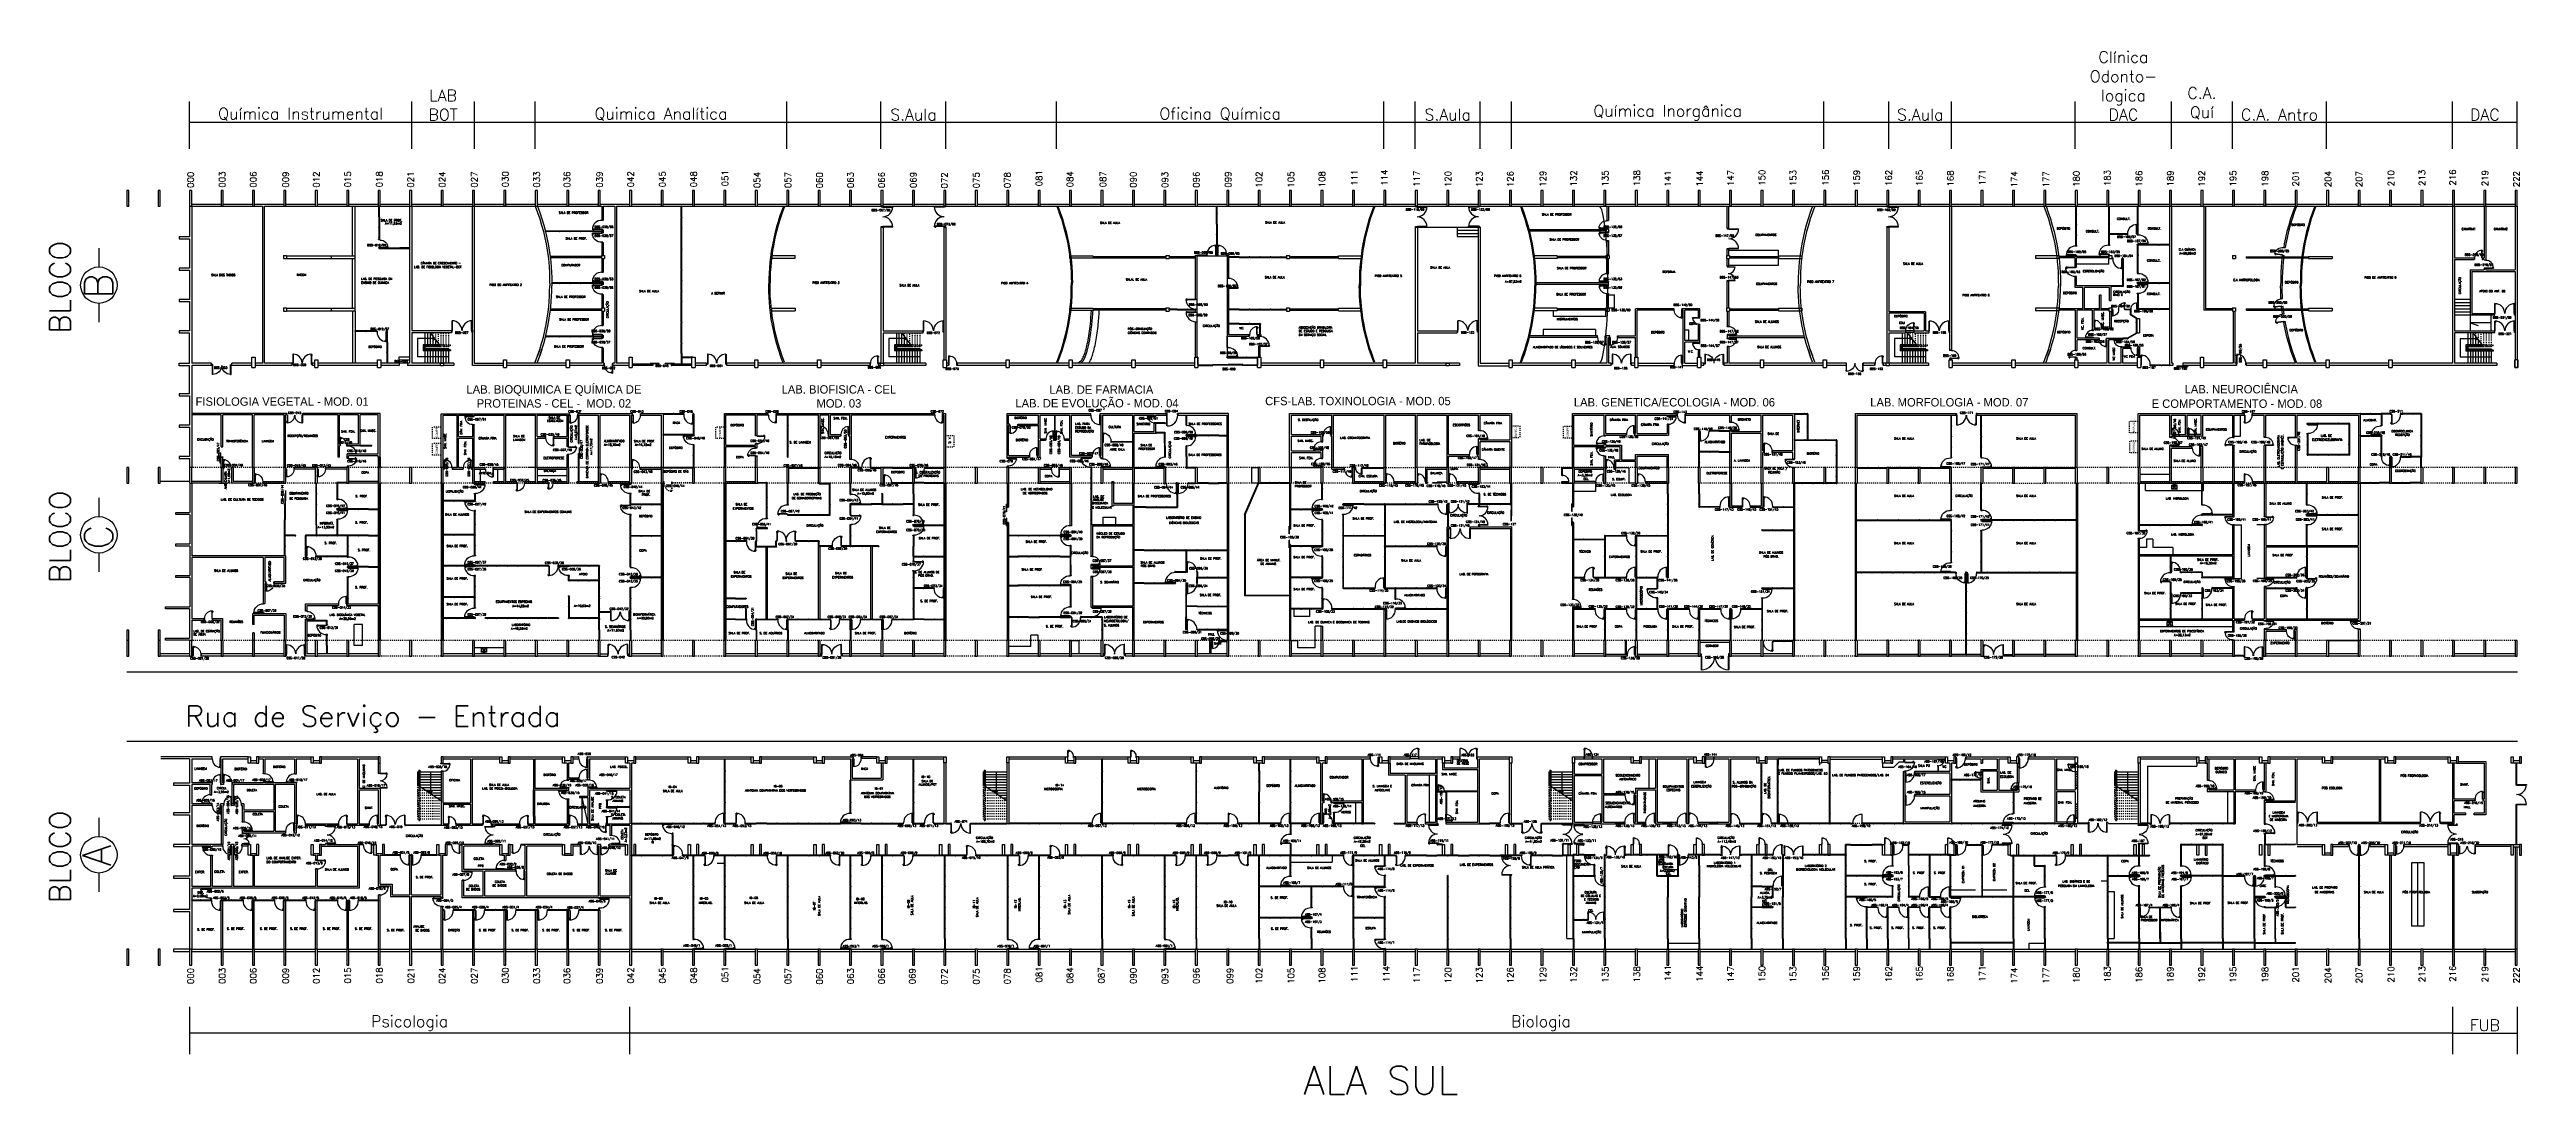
# Model space of a CAD drawing. Extents: x -248 to -11, y 347 to 447.
import ezdxf
from ezdxf.enums import TextEntityAlignment as Align

# ---------------------------------------------------------------- set-up
doc = ezdxf.new("R2010")
doc.units = 0
doc.header["$LTSCALE"] = 0.02
doc.header["$MEASUREMENT"] = 0
doc.header["$PDMODE"] = 99
doc.linetypes.add('DASHEDX2', pattern=[38.1, 25.4, -12.7])
doc.linetypes.add('HIDDEN2', pattern=[0.1875, 0.125, -0.0625])
doc.layers.get('0').update_dxf_attribs({"linetype": 'CONTINUOUS'})
doc.layers.get('DEFPOINTS').update_dxf_attribs({"linetype": 'CONTINUOUS'})
for name, color, linetype in [('ALV', 2, 'CONTINUOUS'), ('AREA', 2, 'CONTINUOUS'), ('BANC', 2, 'CONTINUOUS'), ('DIV', 2, 'CONTINUOUS'), ('EQUIP', 1, 'CONTINUOUS'), ('ESC', 1, 'CONTINUOUS'), ('ESQ', 1, 'CONTINUOUS'), ('ESTR', 3, 'CONTINUOUS'), ('JANELA', 1, 'CONTINUOUS'), ('LAYOUT-ANF', 1, 'CONTINUOUS'), ('MARCO', 2, 'CONTINUOUS'), ('MAÇANETA', 1, 'CONTINUOUS'), ('MOBIL', 3, 'CONTINUOUS'), ('NOPILAR1', 2, 'CONTINUOUS'), ('PAREDE ALV', 6, 'CONTINUOUS'), ('PAREDE DIV DEMOLIDA', 2, 'DASHEDX2'), ('PEÇAS', 1, 'CONTINUOUS'), ('PISO', 1, 'CONTINUOUS'), ('PORTA', 2, 'CONTINUOUS'), ('PORTAS', 2, 'CONTINUOUS'), ('PROJ', 1, 'HIDDEN2'), ('SOLEIRA', 1, 'CONTINUOUS'), ('TEXT_CENTRO_CUSTO', 1, 'CONTINUOUS'), ('TEXTO', 2, 'CONTINUOUS'), ('TEXTO-CENTRO-CUSTO', 2, 'CONTINUOUS'), ('TEXTO-ENDEREÇO', 2, 'CONTINUOUS'), ('TXT-IDENTIFICAÇÃO', 4, 'CONTINUOUS'), ('USO', 2, 'CONTINUOUS')]:
    doc.layers.add(name, color=color, linetype=linetype)
doc.styles.add('1', font='romans.shx', dxfattribs={"height": 1.1})
doc.styles.add('LEGENDA', font='romans.shx', dxfattribs={"height": 0.2})
doc.styles.add('NOPILAR', font='simplex.shx', dxfattribs={"height": 0.6})
doc.styles.add('UNB-100', font='simplex.shx', dxfattribs={"height": 0.2})
doc.styles.add('UNB-100-1', font='simplex.shx', dxfattribs={"height": 0.2})
doc.dimstyles.new('1-600', dxfattribs={"dimtxt": 1.1, "dimasz": 2.5, "dimexe": 2, "dimexo": 4, "dimgap": 0.2, "dimtad": 1, "dimdec": 0, "dimzin": 4, "dimdsep": 46, "dimlunit": 6, "dimtxsty": '1', "dimblk1": 'NONE', "dimblk2": 'NONE', "dimsah": 1, "dimcen": 0, "dimclrd": 2, "dimclre": 2, "dimclrt": 2, "dimadec": 0, "dimazin": 0, "dimtfac": 1, "dimtdec": 0, "dimtmove": 2, "dimatfit": 3, "dimldrblk": 'NONE', "dimfxl": 1, "dimtolj": 1, "dimtzin": 0, "dimarcsym": 0})

# ---------------------------------------------------------------- blocks, each defined once
blk = doc.blocks.new('DIVMT-SSS')
for p, q in [((-0.03, 0.01), (-0.03, 0.03)), ((-0.01, 0.03), (-0.03, 0.03)), ((-0.03, 0.01), (-0.02, 0.01)), ((-0.02, -0.01), (-0.02, 0.01)), ((-0.01, 0.02), (-0.01, 0.03)), ((0.01, 0.02), (-0.01, 0.02)), ((-0.01, 0), (0, 0)), ((0, 0), (-0.01, 0)), ((0, 0), (0, -0.01)), ((0, -0.01), (0, 0)), ((0.01, 0.03), (0.03, 0.03)), ((0.01, 0.02), (0.01, 0.03)), ((0.03, 0.01), (0.02, 0.01)), ((0.02, -0.01), (0.02, 0.01)), ((0.03, 0.01), (0.03, 0.03)), ((-0.03, -0.01), (-0.03, -0.03)), ((-0.03, -0.01), (-0.02, -0.01)), ((-0.03, -0.03), (-0.03, -0.97)), ((-0.03, -0.03), (-0.01, -0.03)), ((-0.01, -0.03), (-0.03, -0.03)), ((0.03, -0.03), (-0.03, -0.03)), ((-0.03, -0.03), (-0.01, -0.03)), ((0.03, -0.97), (-0.03, -0.97)), ((-0.01, -0.02), (-0.01, -0.03)), ((-0.01, -0.02), (0.01, -0.02)), ((-0.01, -0.02), (-0.01, -0.03)), ((0.01, -0.02), (-0.01, -0.02)), ((-0.01, -0.98), (-0.01, -0.97)), ((-0.01, -0.98), (0.01, -0.98)), ((0.01, -1), (-0.01, -1)), ((0, -0.03), (-0.01, -0.03)), ((0, -0.97), (-0.01, -0.97)), ((0, -0.99), (0, -1.01)), ((0, -1.02), (0, -1.02)), ((0.01, -0.02), (0.01, -0.03)), ((0.01, -0.02), (0.01, -0.03)), ((0.03, -0.03), (0.01, -0.03)), ((0.01, -0.98), (0.01, -0.97)), ((0.03, -0.01), (0.02, -0.01)), ((0.03, -0.01), (0.03, -0.03)), ((0.03, -0.03), (0.03, -0.97))]:
    blk.add_line(p, q)
blk = doc.blocks.new('PE80-SSS')
for p, q in [((0.07, 0), (-0.07, 0)), ((-0.07, -0.03), (-0.07, 0)), ((0.07, 0), (0.07, -0.02)), ((0.78, 0.01), (0.69, 0.01)), ((0.69, 0), (0.69, 0.01)), ((0.78, 0.01), (0.78, -0.03)), ((0.04, -0.03), (-0.07, -0.03)), ((0.04, -0.77), (-0.07, -0.77)), ((-0.07, -0.77), (-0.07, -0.8)), ((0.07, -0.8), (-0.07, -0.8)), ((0.07, -0.8), (-0.07, -0.8)), ((0.07, -0.02), (0.04, -0.02)), ((0.04, -0.03), (0.04, -0.02)), ((0.04, -0.77), (0.04, -0.78)), ((0.07, -0.78), (0.04, -0.78)), ((0.07, -0.8), (0.07, -0.78)), ((0.08, -0.03), (0.82, -0.03)), ((0.08, -0.03), (0.08, -0.06)), ((0.08, -0.06), (0.82, -0.06)), ((0.77, 0), (0.69, 0)), ((0.77, -0.09), (0.69, -0.09)), ((0.69, -0.09), (0.69, -0.1)), ((0.78, -0.1), (0.69, -0.1)), ((0.77, 0), (0.77, -0.03)), ((0.77, -0.09), (0.77, -0.06)), ((0.78, -0.1), (0.78, -0.06)), ((0.82, -0.06), (0.82, -0.03))]:
    blk.add_line(p, q)
blk.add_arc((0.09, -0.03), 0.731, 270, 357.3429)
blk = doc.blocks.new('PTDP-SSS')
for p, q in [((0.05, 0.075), (0, 0.075)), ((0, 0.075), (0, -0.075)), ((0.05, 0.04), (0.05, 0.075)), ((0.06, 0.04), (0.05, 0.04)), ((0.055, 1.015), (0.09, 1.015)), ((0.055, 0.075), (0.055, 1.015)), ((0.055, 0.075), (0.09, 0.075)), ((0.06, -0.075), (0.06, 0.04)), ((0.09, 0.075), (0.09, 1.015)), ((1.91, 0.075), (1.91, 1.015)), ((1.945, 1.015), (1.91, 1.015)), ((1.945, 0.075), (1.91, 0.075)), ((1.94, -0.075), (1.94, 0.04)), ((1.94, 0.04), (1.95, 0.04)), ((1.945, 0.075), (1.945, 1.015)), ((1.95, 0.04), (1.95, 0.075)), ((1.95, 0.075), (2, 0.075)), ((2, 0.075), (2, -0.075)), ((0, -0.075), (0.06, -0.075)), ((2, -0.075), (1.94, -0.075))]:
    blk.add_line(p, q)
for centre, start, end in [((0.055, 0.075), 0, 90), ((1.945, 0.075), 90, 180)]:
    blk.add_arc(centre, 0.94, start, end)
blk = doc.blocks.new('PDV2D-SSS')
for p, q in [((-0.95, 0.05), (-0.97, 0.05)), ((-0.97, 0.05), (-0.97, 0.03)), ((-0.97, 0.04), (-0.97, -0.03)), ((-0.95, 0.02), (-0.95, 0.05)), ((-0.95, 0.02), (-0.94, 0.02)), ((-0.94, -0.05), (-0.94, 0.02)), ((-0.15, 0.92), (-0.11, 0.92)), ((-0.15, 0.92), (-0.15, 0.83)), ((-0.14, 0.83), (-0.15, 0.83)), ((-0.14, 0.91), (-0.11, 0.91)), ((-0.14, 0.91), (-0.14, 0.83)), ((-0.11, 0.96), (-0.08, 0.96)), ((-0.11, 0.05), (-0.11, 0.96)), ((-0.08, 0.05), (-0.11, 0.05)), ((-0.08, 0.05), (-0.08, 0.96)), ((-0.03, 0.92), (-0.07, 0.92)), ((-0.04, 0.91), (-0.07, 0.91)), ((-0.05, 0.02), (-0.06, 0.02)), ((-0.06, -0.05), (-0.06, 0.02)), ((-0.05, 0.05), (-0.03, 0.05)), ((-0.05, 0.02), (-0.05, 0.05)), ((-0.04, 0.91), (-0.04, 0.83)), ((-0.04, 0.83), (-0.03, 0.83)), ((-0.03, 0.92), (-0.03, 0.83)), ((-0.03, 0.05), (-0.03, -0.05)), ((-0.97, -0.03), (-0.97, -0.05)), ((-0.97, -0.05), (-0.94, -0.05)), ((-0.03, -0.05), (-0.06, -0.05))]:
    blk.add_line(p, q)
at = {"color": 1}
blk.add_arc((-0.08, 0.1), 0.865, 90, 183.3214, dxfattribs=at)
blk = doc.blocks.new('PILAR-SSS')
for points in [[(0, 0), (0, -1.5), (0.2, -1.5), (0.2, 0)], [(0, -26.45), (0, -27.95), (0.2, -27.95), (0.2, -26.45)], [(0, -42.96), (0, -44.46), (0.2, -44.46), (0.2, -42.96)], [(0, -72.47), (0, -73.97), (0.2, -73.97), (0.2, -72.47)]]:
    blk.add_lwpolyline(points, close=True)
blk = doc.blocks.new('DOOR-80-SSS')
at = {"layer": 'MAÇANETA'}
for p, q in [((-0.08, -0.76), (-0.08, -0.67)), ((-0.08, -0.67), (-0.08, -0.67)), ((-0.08, -0.76), (-0.08, -0.67)), ((-0.08, -0.74), (-0.05, -0.74)), ((-0.08, -0.76), (-0.05, -0.76)), ((-0.05, -0.73), (-0.05, -0.73)), ((-0.05, -0.76), (-0.05, -0.73)), ((-0.05, -0.76), (-0.05, -0.76)), ((-0.01, -0.73), (-0.02, -0.73)), ((-0.01, -0.76), (-0.02, -0.76)), ((-0.01, -0.76), (-0.01, -0.73)), ((0.01, -0.74), (-0.01, -0.74)), ((0.01, -0.76), (-0.01, -0.76)), ((0.01, -0.76), (0.01, -0.67)), ((0.01, -0.67), (0.01, -0.67)), ((0.01, -0.76), (0.01, -0.67))]:
    blk.add_line(p, q, dxfattribs=at)
at = {"layer": 'PORTA'}
for p, q in [((-0.05, -0.8), (-0.05, 0)), ((-0.02, 0), (-0.05, 0)), ((-0.02, -0.8), (-0.02, 0)), ((-0.05, -0.8), (-0.02, -0.8))]:
    blk.add_line(p, q, dxfattribs=at)
at = {"layer": 'PORTA', "color": 1}
blk.add_arc((-0.02, 0), 0.8, 180, 267.8509, dxfattribs=at)
blk = doc.blocks.new('PILINT-SSS')
for points in [[(0.2, 0), (0.2, -0.6), (0, -0.6), (0, 0)], [(0.8, 0), (0.8, -0.6), (1, -0.6), (1, 0)], [(0.2, -8.39), (0.2, -9.39), (0, -9.39), (0, -8.39)], [(0.8, -8.39), (0.8, -9.39), (1, -9.39), (1, -8.39)]]:
    blk.add_lwpolyline(points, close=True)
blk = doc.blocks.new('PDV2E-SSS')
at = {"layer": 'DIV'}
for p, q in [((0.03, 0.92), (0.03, 0.83)), ((0.03, 0.92), (0.07, 0.92)), ((0.04, 0.83), (0.03, 0.83)), ((0.03, 0.05), (0.03, -0.05)), ((0.05, 0.05), (0.03, 0.05)), ((0.04, 0.91), (0.04, 0.83)), ((0.04, 0.91), (0.07, 0.91)), ((0.05, 0.02), (0.05, 0.05)), ((0.05, 0.02), (0.06, 0.02)), ((0.06, -0.05), (0.06, 0.02)), ((0.08, 0.05), (0.08, 0.96)), ((0.11, 0.96), (0.08, 0.96)), ((0.08, 0.05), (0.11, 0.05)), ((0.11, 0.05), (0.11, 0.96)), ((0.15, 0.92), (0.11, 0.92)), ((0.14, 0.91), (0.11, 0.91)), ((0.14, 0.91), (0.14, 0.83)), ((0.14, 0.83), (0.15, 0.83)), ((0.15, 0.92), (0.15, 0.83)), ((0.95, 0.02), (0.94, 0.02)), ((0.94, -0.05), (0.94, 0.02)), ((0.95, 0.02), (0.95, 0.05)), ((0.95, 0.05), (0.97, 0.05)), ((0.97, 0.05), (0.97, 0.03)), ((0.97, 0.04), (0.97, -0.03)), ((0.03, -0.05), (0.06, -0.05)), ((0.97, -0.05), (0.94, -0.05)), ((0.97, -0.03), (0.97, -0.05))]:
    blk.add_line(p, q, dxfattribs=at)
at = {"layer": 'DIV', "color": 1}
blk.add_arc((0.08, 0.1), 0.865, 356.6786, 90, dxfattribs=at)
blk = doc.blocks.new('MTT-SSS')
for p, q in [((-0.008, 0.03), (-0.03, 0.03)), ((-0.03, 0.03), (-0.03, 0.006)), ((-0.0185, 0.006), (-0.03, 0.006)), ((-0.0185, -0.006), (-0.0185, 0.006)), ((-0.008, 0.03), (-0.008, 0.02)), ((-0.008, 0.02), (0.008, 0.02)), ((-0.0051, 0), (0.0051, 0)), ((0, -0.0051), (0, 0.0051)), ((0.008, 0.03), (0.03, 0.03)), ((0.008, 0.03), (0.008, 0.02)), ((0.0205, -0.006), (0.0205, 0.006)), ((0.0205, 0.006), (0.03, 0.006)), ((0.03, 0.006), (0.03, 0.03)), ((-0.03, -0.03), (-0.03, -0.006)), ((-0.0185, -0.006), (-0.03, -0.006)), ((-0.008, -0.03), (-0.03, -0.03)), ((-0.008, -0.02), (0.008, -0.02)), ((-0.008, -0.03), (-0.008, -0.02)), ((0.008, -0.03), (0.008, -0.02)), ((0.008, -0.03), (0.03, -0.03)), ((0.0205, -0.006), (0.03, -0.006)), ((0.03, -0.006), (0.03, -0.03))]:
    blk.add_line(p, q)
blk = doc.blocks.new('MACANETA-SSS')
at = {"layer": 'MAÇANETA'}
for p, q in [((-0.08, 0.05), (-0.08, 0.12)), ((-0.06, 0.05), (-0.06, 0.12)), ((-0.06, 0.08), (-0.04, 0.08)), ((-0.06, 0.05), (-0.04, 0.05)), ((-0.04, 0.04), (-0.04, 0.08)), ((-0.04, 0.08), (-0.03, 0.08)), ((-0.04, 0.04), (-0.03, 0.04)), ((0.01, 0.08), (0, 0.08)), ((0.01, 0.04), (0, 0.04)), ((0.01, 0.04), (0.01, 0.08)), ((0.03, 0.08), (0.01, 0.08)), ((0.03, 0.05), (0.01, 0.05)), ((0.03, 0.05), (0.03, 0.12)), ((0.05, 0.05), (0.05, 0.12))]:
    blk.add_line(p, q, dxfattribs=at)
for centre, start, end in [((-0.07, 0.12), 90, 180), ((-0.07, 0.05), 180, 270), ((-0.07, 0.12), 0, 90), ((-0.07, 0.05), 270, 0), ((0.04, 0.12), 90, 180), ((0.04, 0.05), 180, 270), ((0.04, 0.12), 0, 90), ((0.04, 0.05), 270, 0)]:
    blk.add_arc(centre, 0.00874, start, end, dxfattribs=at)
blk = doc.blocks.new('PD80-SSS')
at = {"color": 1}
for p, q in [((-0.78, 0.01), (-0.78, -0.03)), ((-0.78, 0.01), (-0.69, 0.01)), ((-0.69, 0), (-0.69, 0.01)), ((-0.78, -0.1), (-0.78, -0.06)), ((-0.78, -0.1), (-0.69, -0.1)), ((-0.77, 0), (-0.77, -0.03)), ((-0.77, 0), (-0.69, 0)), ((-0.77, -0.09), (-0.77, -0.06)), ((-0.77, -0.09), (-0.69, -0.09)), ((-0.69, -0.09), (-0.69, -0.1))]:
    blk.add_line(p, q, dxfattribs=at)
at = {"color": 2}
for p, q in [((-0.07, 0), (0.07, 0)), ((0.07, -0.03), (0.07, 0)), ((-0.82, -0.06), (-0.82, -0.03)), ((-0.08, -0.03), (-0.82, -0.03)), ((-0.08, -0.06), (-0.82, -0.06)), ((-0.08, -0.03), (-0.08, -0.06)), ((-0.07, 0), (-0.07, -0.02)), ((-0.07, -0.02), (-0.04, -0.02)), ((-0.07, -0.78), (-0.04, -0.78)), ((-0.07, -0.8), (-0.07, -0.78)), ((-0.07, -0.8), (0.07, -0.8)), ((-0.07, -0.8), (0.07, -0.8)), ((-0.04, -0.03), (-0.04, -0.02)), ((-0.04, -0.03), (0.07, -0.03)), ((-0.04, -0.77), (0.07, -0.77)), ((-0.04, -0.77), (-0.04, -0.78)), ((0.07, -0.77), (0.07, -0.8))]:
    blk.add_line(p, q, dxfattribs=at)
at = {"color": 1}
blk.add_arc((-0.09, -0.03), 0.731, 182.6571, 270, dxfattribs=at)
blk = doc.blocks.new('MTINI-SSS')
for p, q in [((-0.03, 0.01), (-0.03, 0.03)), ((-0.03, 0.03), (-0.01, 0.03)), ((-0.03, 0.01), (-0.02, 0.01)), ((-0.02, 0), (-0.02, 0.01)), ((0, 0), (-0.02, 0)), ((-0.01, 0.02), (-0.01, 0.03)), ((0.01, 0.02), (-0.01, 0.02)), ((0.01, 0), (-0.01, 0)), ((0, -0.01), (0, 0.01)), ((0.02, 0), (0, 0)), ((0.01, 0.02), (0.01, 0.03)), ((0.03, 0.03), (0.01, 0.03)), ((0.03, 0.01), (0.02, 0.01)), ((0.02, 0), (0.02, 0.01)), ((0.03, 0.01), (0.03, 0.03))]:
    blk.add_line(p, q)
blk = doc.blocks.new('DOOR-70-SSS')
at = {"layer": 'PORTA'}
for p, q in [((-0.05, -0.7), (-0.05, 0)), ((-0.02, 0), (-0.05, 0)), ((-0.02, -0.7), (-0.02, 0)), ((-0.05, -0.7), (-0.02, -0.7))]:
    blk.add_line(p, q, dxfattribs=at)
at = {"layer": 'PORTA', "color": 1}
blk.add_arc((-0.02, 0), 0.7, 180, 267.5437, dxfattribs=at)
at = {"layer": 'PORTA'}
blk.add_blockref('MACANETA-SSS', (-0.02, -0.7), dxfattribs=at)
blk = doc.blocks.new('DIV-SSS')
for p, q in [((-0.01, 0), (0, 0)), ((0, 0), (0, -0.01)), ((-0.03, -0.03), (-0.03, -0.97)), ((0.03, -0.03), (-0.03, -0.03)), ((-0.01, -0.03), (-0.03, -0.03)), ((-0.03, -0.03), (-0.01, -0.03)), ((0.03, -0.97), (-0.03, -0.97)), ((-0.01, -0.02), (0.01, -0.02)), ((-0.01, -0.02), (0, -0.02)), ((-0.01, -0.02), (-0.01, -0.03)), ((-0.01, -0.02), (-0.01, -0.03)), ((-0.01, -0.98), (-0.01, -0.97)), ((-0.01, -0.98), (0.01, -0.98)), ((0.01, -1), (-0.01, -1)), ((0, -0.02), (0, -0.03)), ((0, -0.03), (-0.01, -0.03)), ((0, -0.03), (-0.01, -0.03)), ((0, -0.97), (-0.01, -0.97)), ((0, -0.99), (0, -1.01)), ((0.01, -0.02), (0.01, -0.03)), ((0.01, -0.98), (0.01, -0.97)), ((0.03, -0.03), (0.03, -0.97))]:
    blk.add_line(p, q)
blk = doc.blocks.new('DIVINI-SSS')
for p, q in [((-0.02, 0), (-0.02, -0.01)), ((-0.02, 0), (0, 0)), ((-0.01, 0), (0.01, 0)), ((0, 0.01), (0, -0.01)), ((0, 0), (0.02, 0)), ((-0.03, -0.01), (-0.02, -0.01)), ((-0.03, -0.01), (-0.03, -0.03)), ((-0.03, -0.03), (-0.01, -0.03)), ((-0.03, -0.03), (0.03, -0.03)), ((-0.01, -0.03), (-0.03, -0.03)), ((-0.03, -0.98), (-0.03, -0.03)), ((-0.03, -0.98), (0.03, -0.98)), ((-0.01, -0.98), (-0.03, -0.98)), ((-0.01, -0.02), (-0.01, -0.03)), ((0.01, -0.02), (-0.01, -0.02)), ((-0.01, -0.02), (0.01, -0.02)), ((-0.01, -0.02), (-0.01, -0.03)), ((-0.01, -0.02), (-0.01, -0.03)), ((0.01, -0.98), (-0.01, -0.98)), ((-0.01, -0.98), (-0.01, -0.98)), ((0.01, -1.01), (-0.01, -1.01)), ((0, -0.02), (0, -0.02)), ((0, -0.98), (0, -0.99)), ((0, -1), (0, -1.02)), ((0.01, -0.02), (0.01, -0.03)), ((0.01, -0.02), (0.01, -0.03)), ((0.01, -0.02), (0.01, -0.03)), ((0.03, -0.03), (0.01, -0.03)), ((0.01, -0.03), (0.03, -0.03)), ((0.03, -0.98), (0.01, -0.98)), ((0.01, -0.98), (0.01, -0.98)), ((0.01, -0.98), (0.03, -0.98)), ((0.02, 0), (0.02, -0.01)), ((0.03, -0.01), (0.02, -0.01)), ((0.03, -0.01), (0.03, -0.03)), ((0.03, -0.98), (0.03, -0.03))]:
    blk.add_line(p, q)
blk = doc.blocks.new('PDVDP-SSS')
for p, q in [((0.01, 0), (-0.01, 0)), ((0, -0.01), (0, 0.01)), ((0.11, 0.84), (0.11, -0.1)), ((0.15, 0.84), (0.11, 0.84)), ((0.15, 0.84), (0.15, -0.1)), ((1.85, 0.84), (1.89, 0.84)), ((1.85, 0.84), (1.85, -0.1)), ((1.89, 0.84), (1.89, -0.1)), ((0.15, -0.1), (0.11, -0.1))]:
    blk.add_line(p, q)
at = {"color": 1}
for centre, radius, start, end in [((0.13, 0), 0.101, 180, 270), ((0.15, 0), 0.843, 0, 90), ((1.85, 0), 0.843, 90, 180), ((1.87, 0), 0.101, 270, 0)]:
    blk.add_arc(centre, radius, start, end, dxfattribs=at)
blk = doc.blocks.new('ESCB-SSS')
at = {"layer": 'ESC'}
for p, q in [((1.3, 1.75), (1.3, 2.9)), ((1.55, 1.75), (1.55, 2.9)), ((2.8, 1.55), (1.8, 2.9)), ((1.8, 1.75), (1.8, 2.9)), ((2.19, 2.33), (2.01, 2.5)), ((2.05, 1.75), (2.05, 2.56)), ((0.55, 2.33), (0.55, 0.58)), ((2.19, 2.33), (0.55, 2.33)), ((3.55, 0.58), (0.55, 0.58)), ((2.65, 1.75), (1.1, 1.75)), ((1.1, 1.75), (1.1, 1.15)), ((3.7, 1.15), (1.1, 1.15)), ((2.73, 1.65), (1.2, 1.65)), ((1.2, 1.65), (1.2, 1.25)), ((3.7, 1.25), (1.2, 1.25)), ((1.3, 1.25), (1.3, 1.65)), ((2.06, 1.55), (1.3, 1.55)), ((3.55, 1.35), (1.3, 1.35)), ((1.3, 0), (1.3, 1.15)), ((1.55, 1.55), (1.55, 1.65)), ((1.55, 1.25), (1.55, 1.35)), ((1.55, 0), (1.55, 1.15)), ((1.8, 1.55), (1.8, 1.65)), ((1.8, 1.25), (1.8, 1.35)), ((1.8, 0), (1.8, 1.15)), ((2.19, 2.33), (2.01, 2.15)), ((2.05, 1.55), (2.05, 1.65)), ((2.05, 1.25), (2.05, 1.35)), ((2.05, 0), (2.05, 1.15)), ((2.8, 1.55), (2.06, 1.55)), ((2.3, 1.55), (2.3, 2.23)), ((2.3, 1.25), (2.3, 1.35)), ((2.3, 0), (2.3, 1.15)), ((2.55, 1.55), (2.55, 1.89)), ((2.55, 0), (2.55, 1.15)), ((2.8, 1.55), (2.8, 1.65)), ((2.8, 0), (2.8, 1.15)), ((3.05, 0), (3.05, 1.15)), ((3.3, 0), (3.3, 1.15)), ((3.55, 0), (3.55, 1.15))]:
    blk.add_line(p, q, dxfattribs=at)
at = {"layer": 'ESC', "linetype": 'HIDDEN2'}
for p, q in [((2.05, 2.56), (2.05, 2.9)), ((2.3, 2.23), (2.3, 2.9)), ((2.55, 1.89), (2.55, 2.9)), ((2.8, 1.75), (2.8, 2.9)), ((3.05, 1.75), (3.05, 2.9)), ((3.3, 1.75), (3.3, 2.9)), ((3.55, 1.75), (3.55, 2.9)), ((2.55, 1.25), (2.55, 1.35)), ((2.65, 1.75), (3.7, 1.75)), ((2.73, 1.65), (3.55, 1.65)), ((3.06, 1.55), (2.8, 1.55)), ((2.8, 1.25), (2.8, 1.35)), ((3.05, 1.55), (3.05, 1.65)), ((3.05, 1.25), (3.05, 1.35)), ((3.55, 1.55), (3.06, 1.55)), ((3.3, 1.25), (3.3, 1.35)), ((3.55, 1.55), (3.55, 1.65)), ((3.7, 1.65), (3.55, 1.65)), ((3.55, 1.25), (3.55, 1.35)), ((3.7, 1.65), (3.7, 1.75)), ((3.7, 1.25), (3.7, 1.15))]:
    blk.add_line(p, q, dxfattribs=at)
blk = doc.blocks.new('PISOANF-SSS')
for p, q in [((0, 0), (-0.22, -0.6)), ((-0.6, -1.8), (-0.77, -2.4)), ((-0.43, -1.2), (-0.6, -1.8)), ((-0.22, -0.6), (-0.43, -1.2)), ((-1.14, -4.2), (-1.22, -4.8)), ((-1.03, -3.6), (-1.14, -4.2)), ((-0.91, -3), (-1.03, -3.6)), ((-0.77, -2.4), (-0.91, -3)), ((-1.36, -6.3), (-1.37, -6.8)), ((-1.37, -6.8), (-1.37, -7.11)), ((-1.32, -5.8), (-1.36, -6.3)), ((-1.28, -5.3), (-1.32, -5.8)), ((-1.22, -4.8), (-1.28, -5.3)), ((-1.37, -7.11), (-1.38, -7.61)), ((-1.37, -8.09), (-1.38, -7.59)), ((-1.36, -8.59), (-1.37, -8.09)), ((-1.32, -9.09), (-1.36, -8.59)), ((-1.28, -9.59), (-1.32, -9.09)), ((-1.22, -10.09), (-1.28, -9.59)), ((-1.14, -10.69), (-1.22, -10.09)), ((-1.03, -11.29), (-1.14, -10.69)), ((-0.91, -11.89), (-1.03, -11.29)), ((-0.77, -12.49), (-0.91, -11.89)), ((-0.6, -13.09), (-0.77, -12.49)), ((-0.43, -13.69), (-0.6, -13.09))]:
    blk.add_line(p, q)
blk.add_lwpolyline([(-0.22, -14.29), (-0.43, -13.69)], close=True)
blk.add_lwpolyline([(0, -14.89), (-0.22, -14.29)])
blk = doc.blocks.new('MDIVMT-SSS')
for p, q in [((-0.03, 0.03), (-0.03, 0.006)), ((-0.008, 0.03), (-0.03, 0.03)), ((-0.0185, 0.006), (-0.03, 0.006)), ((-0.0185, -0.006), (-0.0185, 0.006)), ((-0.008, 0.03), (-0.008, 0.02)), ((-0.008, 0.02), (0.008, 0.02)), ((-0.0051, 0), (0.0051, 0)), ((-0.0051, 0), (0.0051, 0)), ((0, -0.0051), (0, 0.0051)), ((0, -0.0051), (0, 0.0051)), ((0.008, 0.03), (0.008, 0.02)), ((0.008, 0.03), (0.03, 0.03)), ((0.0205, 0.006), (0.03, 0.006)), ((0.0205, -0.006), (0.0205, 0.006)), ((0.0205, 0.006), (0.03, 0.006)), ((0.0205, -0.006), (0.0205, 0.006)), ((0.03, 0.03), (0.03, -0.03)), ((0.03, 0.03), (0.47, 0.03)), ((0.03, 0.006), (0.03, 0.03)), ((0.03, 0.009), (0.03, 0.027)), ((0.03, 0.005), (0.03, -0.005)), ((0.47, 0.03), (0.47, -0.03)), ((0.4795, 0.006), (0.47, 0.006)), ((0.47, 0.005), (0.47, -0.005)), ((0.4795, -0.006), (0.4795, 0.006)), ((0.4949, 0), (0.5051, 0)), ((0.5051, 0), (0.4949, 0)), ((0.5, -0.0051), (0.5, 0.0051)), ((-0.0185, -0.006), (-0.03, -0.006)), ((-0.03, -0.03), (-0.03, -0.006)), ((-0.008, -0.03), (-0.03, -0.03)), ((-0.008, -0.03), (-0.008, -0.02)), ((-0.008, -0.02), (0.008, -0.02)), ((0.008, -0.03), (0.008, -0.02)), ((0.008, -0.03), (0.03, -0.03)), ((0.0205, -0.006), (0.03, -0.006)), ((0.0205, -0.006), (0.03, -0.006)), ((0.03, -0.006), (0.03, -0.03)), ((0.03, -0.03), (0.03, -0.009)), ((0.03, -0.009), (0.03, -0.027)), ((0.03, -0.03), (0.47, -0.03)), ((0.4795, -0.006), (0.47, -0.006))]:
    blk.add_line(p, q)
blk = doc.blocks.new('DOOR60-SSS')
at = {"layer": 'MAÇANETA'}
for p, q in [((-0.01, -0.56), (-0.01, -0.47)), ((-0.01, -0.47), (-0.01, -0.47)), ((-0.01, -0.56), (-0.01, -0.47)), ((-0.01, -0.54), (0.01, -0.54)), ((-0.01, -0.56), (0.01, -0.56)), ((0.01, -0.56), (0.01, -0.53)), ((0.01, -0.53), (0.01, -0.53)), ((0.01, -0.56), (0.01, -0.56)), ((0.05, -0.53), (0.05, -0.53)), ((0.05, -0.56), (0.05, -0.53)), ((0.08, -0.54), (0.05, -0.54)), ((0.05, -0.56), (0.05, -0.56)), ((0.08, -0.56), (0.05, -0.56)), ((0.08, -0.56), (0.08, -0.47)), ((0.08, -0.47), (0.08, -0.47)), ((0.08, -0.56), (0.08, -0.47))]:
    blk.add_line(p, q, dxfattribs=at)
at = {"layer": 'PORTA'}
for p, q in [((0.01, -0.6), (0.01, 0)), ((0.01, 0), (0.05, 0)), ((0.05, -0.6), (0.05, 0)), ((0.05, -0.6), (0.01, -0.6))]:
    blk.add_line(p, q, dxfattribs=at)
at = {"layer": 'PORTA', "color": 1}
blk.add_arc((0.02, 0), 0.6, 272.866, 0, dxfattribs=at)
blk = doc.blocks.new('DOOR-60-SSS')
at = {"layer": 'PORTA'}
for p, q in [((-0.05, -0.6), (-0.05, 0)), ((-0.02, 0), (-0.05, 0)), ((-0.02, -0.6), (-0.02, 0)), ((-0.05, -0.6), (-0.02, -0.6))]:
    blk.add_line(p, q, dxfattribs=at)
at = {"layer": 'PORTA', "color": 1}
blk.add_arc((-0.02, 0), 0.6, 180, 267.134, dxfattribs=at)
at = {"layer": 'PORTA'}
blk.add_blockref('MACANETA-SSS', (-0.02, -0.6), dxfattribs=at)
blk = doc.blocks.new('COMP-SSS')
at = {"layer": 'PROJ'}
for p, q in [((0.8, 1.11), (0, 1.11)), ((0, 0), (0, 1.11)), ((0.81, 0), (0, 0))]:
    blk.add_line(p, q, dxfattribs=at)
at = {"layer": 'USO'}
blk.add_text('COMPR.', height=0.2, rotation=90, dxfattribs=at).set_placement((0.5, 0.08))
blk = doc.blocks.new('MDIV-SSS')
for p, q in [((-0.0051, 0), (0.0051, 0)), ((0, -0.0051), (0, 0.0051)), ((0.0205, -0.006), (0.0205, 0.006)), ((0.0205, 0.006), (0.03, 0.006)), ((0.03, 0.03), (0.47, 0.03)), ((0.03, 0.03), (0.03, -0.03)), ((0.03, 0.009), (0.03, 0.027)), ((0.03, 0.005), (0.03, -0.005)), ((0.47, 0.03), (0.47, -0.03)), ((0.4795, 0.006), (0.47, 0.006)), ((0.47, 0.005), (0.47, -0.005)), ((0.4795, -0.006), (0.4795, 0.006)), ((0.5051, 0), (0.4949, 0)), ((0.4949, 0), (0.5051, 0)), ((0.5, -0.0051), (0.5, 0.0051)), ((0.0205, -0.006), (0.03, -0.006)), ((0.03, -0.009), (0.03, -0.027)), ((0.03, -0.03), (0.03, -0.009)), ((0.03, -0.03), (0.47, -0.03)), ((0.4795, -0.006), (0.47, -0.006))]:
    blk.add_line(p, q)
blk = doc.blocks.new('*D66')
at = {"color": 2, "linetype": 'ByBlock', "transparency": 16777216}
for p, q in [((-234.27, 355.56), (-234.27, 351.06)), ((-192.27, 355.56), (-192.27, 351.06)), ((-192.27, 353.06), (-234.27, 353.06))]:
    blk.add_line(p, q, dxfattribs=at)
at = {"layer": 'DEFPOINTS', "color": 0, "linetype": 'ByBlock', "transparency": 16777216}
for p in [(-234.27, 359.56), (-192.27, 359.56), (-234.27, 353.06)]:
    blk.add_point(p, dxfattribs=at)
at = {"color": 2, "linetype": 'ByBlock', "transparency": 16777216, "insert": (-213.27, 354), "char_height": 1.1, "attachment_point": 5, "style": '1'}
blk.add_mtext('\\A1;Psicologia', dxfattribs=at)
blk = doc.blocks.new('_NONE')
at = {"color": 0, "linetype": 'ByBlock'}
blk.add_circle((0, 0), 0.25, dxfattribs=at)
blk = doc.blocks.new('*D65')
at = {"color": 2, "linetype": 'ByBlock', "transparency": 16777216}
for p, q in [((-192.27, 355.56), (-192.27, 351.06)), ((-18.27, 355.56), (-18.27, 351.06)), ((-18.27, 353.06), (-192.27, 353.06))]:
    blk.add_line(p, q, dxfattribs=at)
at = {"layer": 'DEFPOINTS', "color": 0, "linetype": 'ByBlock', "transparency": 16777216}
for p in [(-192.27, 359.56), (-18.27, 359.56), (-192.27, 353.06)]:
    blk.add_point(p, dxfattribs=at)
at = {"color": 2, "linetype": 'ByBlock', "transparency": 16777216, "insert": (-105.27, 354), "char_height": 1.1, "attachment_point": 5, "style": '1'}
blk.add_mtext('\\A1;Biologia', dxfattribs=at)
blk = doc.blocks.new('*D64')
at = {"color": 2, "linetype": 'ByBlock', "transparency": 16777216}
for p, q in [((-30.27, 437.53), (-30.27, 442.03)), ((-18.27, 440.03), (-30.27, 440.03))]:
    blk.add_line(p, q, dxfattribs=at)
at = {"layer": 'DEFPOINTS', "color": 0, "linetype": 'ByBlock', "transparency": 16777216}
for p in [(-30.27, 440.03), (-30.27, 433.53), (-18.27, 433.53)]:
    blk.add_point(p, dxfattribs=at)
blk = doc.blocks.new('*D63')
at = {"color": 2, "linetype": 'ByBlock', "transparency": 16777216}
for p, q in [((-39.27, 437.53), (-39.27, 442.03)), ((-30.27, 440.03), (-39.27, 440.03))]:
    blk.add_line(p, q, dxfattribs=at)
at = {"layer": 'DEFPOINTS', "color": 0, "linetype": 'ByBlock', "transparency": 16777216}
for p in [(-39.27, 440.03), (-39.27, 433.53), (-30.27, 433.53)]:
    blk.add_point(p, dxfattribs=at)
at = {"color": 2, "linetype": 'ByBlock', "transparency": 16777216, "insert": (-34.77, 440.78), "char_height": 1.1, "attachment_point": 5, "style": '1'}
blk.add_mtext('\\A1;C.A. Antro', dxfattribs=at)
blk = doc.blocks.new('*D62')
at = {"color": 2, "linetype": 'ByBlock', "transparency": 16777216}
for p, q in [((-18.27, 437.53), (-18.27, 442.03)), ((-12.07, 440.03), (-18.27, 440.03)), ((-12.07, 437.53), (-12.07, 442.03))]:
    blk.add_line(p, q, dxfattribs=at)
at = {"layer": 'DEFPOINTS', "color": 0, "linetype": 'ByBlock', "transparency": 16777216}
for p in [(-18.27, 440.03), (-18.27, 433.53), (-12.07, 433.53)]:
    blk.add_point(p, dxfattribs=at)
at = {"color": 2, "linetype": 'ByBlock', "transparency": 16777216, "insert": (-15.17, 440.78), "char_height": 1.1, "attachment_point": 5, "style": '1'}
blk.add_mtext('\\A1;DAC', dxfattribs=at)
blk = doc.blocks.new('*D61')
at = {"layer": 'DEFPOINTS', "color": 0, "transparency": 16777216}
for p in [(-54.27, 440.03), (-54.27, 433.53), (-45.07, 433.53)]:
    blk.add_point(p, dxfattribs=at)
at = {"layer": 'TEXTO-CENTRO-CUSTO', "color": 2, "lineweight": -2, "transparency": 16777216}
for p, q in [((-54.27, 437.53), (-54.27, 442.03)), ((-45.07, 440.03), (-54.27, 440.03))]:
    blk.add_line(p, q, dxfattribs=at)
at = {"layer": 'TEXTO-CENTRO-CUSTO', "color": 2, "transparency": 16777216, "insert": (-49.67, 443.53), "char_height": 1.1, "attachment_point": 5, "style": '1'}
blk.add_mtext('\\A1;Clínica \\POdonto-\\Plogica\\PDAC', dxfattribs=at)
blk = doc.blocks.new('*D60')
at = {"color": 2, "linetype": 'ByBlock', "transparency": 16777216}
for p, q in [((-45.07, 437.53), (-45.07, 442.03)), ((-39.27, 440.03), (-45.07, 440.03))]:
    blk.add_line(p, q, dxfattribs=at)
at = {"layer": 'DEFPOINTS', "color": 0, "linetype": 'ByBlock', "transparency": 16777216}
for p in [(-45.07, 440.03), (-45.07, 433.53), (-39.27, 433.53)]:
    blk.add_point(p, dxfattribs=at)
at = {"color": 2, "linetype": 'ByBlock', "transparency": 16777216, "insert": (-42.17, 441.88), "char_height": 1.1, "attachment_point": 5, "style": '1'}
blk.add_mtext('\\A1;C.A.\\PQuí', dxfattribs=at)
blk = doc.blocks.new('*D59')
at = {"color": 2, "linetype": 'ByBlock', "transparency": 16777216}
for p, q in [((-66.07, 437.53), (-66.07, 442.03)), ((-54.27, 440.03), (-66.07, 440.03))]:
    blk.add_line(p, q, dxfattribs=at)
at = {"layer": 'DEFPOINTS', "color": 0, "linetype": 'ByBlock', "transparency": 16777216}
for p in [(-66.07, 440.03), (-66.07, 433.53), (-54.27, 433.53)]:
    blk.add_point(p, dxfattribs=at)
blk = doc.blocks.new('*D58')
at = {"color": 2, "linetype": 'ByBlock', "transparency": 16777216}
for p, q in [((-72.07, 437.53), (-72.07, 442.03)), ((-66.07, 440.03), (-72.07, 440.03))]:
    blk.add_line(p, q, dxfattribs=at)
at = {"layer": 'DEFPOINTS', "color": 0, "linetype": 'ByBlock', "transparency": 16777216}
for p in [(-72.07, 440.03), (-72.07, 433.53), (-66.07, 433.53)]:
    blk.add_point(p, dxfattribs=at)
at = {"color": 2, "linetype": 'ByBlock', "transparency": 16777216, "insert": (-69.07, 440.78), "char_height": 1.1, "attachment_point": 5, "style": '1'}
blk.add_mtext('\\A1;S.Aula', dxfattribs=at)
blk = doc.blocks.new('*D57')
at = {"color": 2, "linetype": 'ByBlock', "transparency": 16777216}
for p, q in [((-78.27, 437.53), (-78.27, 442.03)), ((-72.07, 440.03), (-78.27, 440.03))]:
    blk.add_line(p, q, dxfattribs=at)
at = {"layer": 'DEFPOINTS', "color": 0, "linetype": 'ByBlock', "transparency": 16777216}
for p in [(-78.27, 440.03), (-78.27, 433.53), (-72.07, 433.53)]:
    blk.add_point(p, dxfattribs=at)
blk = doc.blocks.new('*D56')
at = {"layer": 'DEFPOINTS', "color": 0, "transparency": 16777216}
for p in [(-108.07, 440.03), (-108.07, 433.53), (-78.27, 433.53)]:
    blk.add_point(p, dxfattribs=at)
at = {"layer": 'TEXTO-CENTRO-CUSTO', "color": 2, "lineweight": -2, "transparency": 16777216}
for p, q in [((-108.07, 437.53), (-108.07, 442.03)), ((-78.27, 440.03), (-108.07, 440.03))]:
    blk.add_line(p, q, dxfattribs=at)
at = {"layer": 'TEXTO-CENTRO-CUSTO', "color": 2, "transparency": 16777216, "insert": (-93.17, 440.96), "char_height": 1.1, "attachment_point": 5, "style": '1'}
blk.add_mtext('\\A1;Química Inorgânica', dxfattribs=at)
blk = doc.blocks.new('*D55')
at = {"color": 2, "linetype": 'ByBlock', "transparency": 16777216}
for p, q in [((-111.07, 437.53), (-111.07, 442.03)), ((-108.07, 440.03), (-111.07, 440.03))]:
    blk.add_line(p, q, dxfattribs=at)
at = {"layer": 'DEFPOINTS', "color": 0, "linetype": 'ByBlock', "transparency": 16777216}
for p in [(-111.07, 440.03), (-111.07, 433.53), (-108.07, 433.53)]:
    blk.add_point(p, dxfattribs=at)
blk = doc.blocks.new('*D54')
at = {"layer": 'DEFPOINTS', "color": 0, "transparency": 16777216}
for p in [(-151.51, 440.03), (-151.51, 433.53), (-120.27, 433.53)]:
    blk.add_point(p, dxfattribs=at)
at = {"layer": 'TEXTO-CENTRO-CUSTO', "color": 2, "lineweight": -2, "transparency": 16777216}
for p, q in [((-151.51, 437.53), (-151.51, 442.03)), ((-120.27, 440.03), (-151.51, 440.03))]:
    blk.add_line(p, q, dxfattribs=at)
at = {"layer": 'TEXTO-CENTRO-CUSTO', "color": 2, "transparency": 16777216, "insert": (-135.89, 440.83), "char_height": 1.1, "attachment_point": 5, "style": '1'}
blk.add_mtext('\\A1;Oficina Química', dxfattribs=at)
blk = doc.blocks.new('*D53')
at = {"color": 2, "linetype": 'ByBlock', "transparency": 16777216}
for p, q in [((-117.27, 437.53), (-117.27, 442.03)), ((-111.07, 440.03), (-117.27, 440.03))]:
    blk.add_line(p, q, dxfattribs=at)
at = {"layer": 'DEFPOINTS', "color": 0, "linetype": 'ByBlock', "transparency": 16777216}
for p in [(-117.27, 440.03), (-117.27, 433.53), (-111.07, 433.53)]:
    blk.add_point(p, dxfattribs=at)
at = {"color": 2, "linetype": 'ByBlock', "transparency": 16777216, "insert": (-114.17, 440.78), "char_height": 1.1, "attachment_point": 5, "style": '1'}
blk.add_mtext('\\A1;S.Aula', dxfattribs=at)
blk = doc.blocks.new('*D52')
at = {"color": 2, "linetype": 'ByBlock', "transparency": 16777216}
for p, q in [((-120.27, 437.53), (-120.27, 442.03)), ((-117.27, 440.03), (-120.27, 440.03))]:
    blk.add_line(p, q, dxfattribs=at)
at = {"layer": 'DEFPOINTS', "color": 0, "linetype": 'ByBlock', "transparency": 16777216}
for p in [(-120.27, 440.03), (-120.27, 433.53), (-117.27, 433.53)]:
    blk.add_point(p, dxfattribs=at)
blk = doc.blocks.new('*D51')
at = {"color": 2, "linetype": 'ByBlock', "transparency": 16777216}
for p, q in [((-162.07, 437.53), (-162.07, 442.03)), ((-151.51, 440.03), (-162.07, 440.03))]:
    blk.add_line(p, q, dxfattribs=at)
at = {"layer": 'DEFPOINTS', "color": 0, "linetype": 'ByBlock', "transparency": 16777216}
for p in [(-162.07, 440.03), (-162.07, 433.53), (-151.51, 433.53)]:
    blk.add_point(p, dxfattribs=at)
blk = doc.blocks.new('*D50')
at = {"color": 2, "linetype": 'ByBlock', "transparency": 16777216}
for p, q in [((-177.27, 437.53), (-177.27, 442.03)), ((-168.27, 440.03), (-177.27, 440.03))]:
    blk.add_line(p, q, dxfattribs=at)
at = {"layer": 'DEFPOINTS', "color": 0, "linetype": 'ByBlock', "transparency": 16777216}
for p in [(-177.27, 440.03), (-177.27, 433.53), (-168.27, 433.53)]:
    blk.add_point(p, dxfattribs=at)
blk = doc.blocks.new('*D49')
at = {"color": 2, "linetype": 'ByBlock', "transparency": 16777216}
for p, q in [((-168.27, 437.53), (-168.27, 442.03)), ((-162.07, 440.03), (-168.27, 440.03))]:
    blk.add_line(p, q, dxfattribs=at)
at = {"layer": 'DEFPOINTS', "color": 0, "linetype": 'ByBlock', "transparency": 16777216}
for p in [(-168.27, 440.03), (-168.27, 433.53), (-162.07, 433.53)]:
    blk.add_point(p, dxfattribs=at)
at = {"color": 2, "linetype": 'ByBlock', "transparency": 16777216, "insert": (-165.17, 440.78), "char_height": 1.1, "attachment_point": 5, "style": '1'}
blk.add_mtext('\\A1;S.Aula', dxfattribs=at)
blk = doc.blocks.new('*D48')
at = {"layer": 'DEFPOINTS', "color": 0, "transparency": 16777216}
for p in [(-201.27, 440.03), (-201.27, 433.53), (-177.27, 433.53)]:
    blk.add_point(p, dxfattribs=at)
at = {"layer": 'TEXTO-CENTRO-CUSTO', "color": 2, "lineweight": -2, "transparency": 16777216}
for p, q in [((-201.27, 437.53), (-201.27, 442.03)), ((-177.27, 440.03), (-201.27, 440.03))]:
    blk.add_line(p, q, dxfattribs=at)
at = {"layer": 'TEXTO-CENTRO-CUSTO', "color": 2, "transparency": 16777216, "insert": (-189.27, 440.83), "char_height": 1.1, "attachment_point": 5, "style": '1'}
blk.add_mtext('\\A1;Quimica Analítica', dxfattribs=at)
blk = doc.blocks.new('*D47')
at = {"color": 2, "linetype": 'ByBlock', "transparency": 16777216}
for p, q in [((-207.07, 437.53), (-207.07, 442.03)), ((-201.27, 440.03), (-207.07, 440.03))]:
    blk.add_line(p, q, dxfattribs=at)
at = {"layer": 'DEFPOINTS', "color": 0, "linetype": 'ByBlock', "transparency": 16777216}
for p in [(-207.07, 440.03), (-207.07, 433.53), (-201.27, 433.53)]:
    blk.add_point(p, dxfattribs=at)
blk = doc.blocks.new('*D46')
at = {"layer": 'DEFPOINTS', "color": 0, "transparency": 16777216}
for p in [(-213.07, 440.03), (-213.07, 433.53), (-207.07, 433.53)]:
    blk.add_point(p, dxfattribs=at)
at = {"layer": 'TEXTO-CENTRO-CUSTO', "color": 2, "lineweight": -2, "transparency": 16777216}
for p, q in [((-213.07, 437.53), (-213.07, 442.03)), ((-207.07, 440.03), (-213.07, 440.03))]:
    blk.add_line(p, q, dxfattribs=at)
at = {"layer": 'TEXTO-CENTRO-CUSTO', "color": 2, "transparency": 16777216, "insert": (-210.07, 441.7), "char_height": 1.1, "attachment_point": 5, "style": '1'}
blk.add_mtext('\\A1;LAB\\PBOT', dxfattribs=at)
blk = doc.blocks.new('*D45')
at = {"layer": 'DEFPOINTS', "color": 0, "transparency": 16777216}
for p in [(-234.27, 440.03), (-234.27, 433.53), (-213.07, 433.53)]:
    blk.add_point(p, dxfattribs=at)
at = {"layer": 'TEXTO-CENTRO-CUSTO', "color": 2, "lineweight": -2, "transparency": 16777216}
for p, q in [((-234.27, 437.53), (-234.27, 442.03)), ((-213.07, 440.03), (-234.27, 440.03))]:
    blk.add_line(p, q, dxfattribs=at)
at = {"layer": 'TEXTO-CENTRO-CUSTO', "color": 2, "transparency": 16777216, "insert": (-223.67, 440.83), "char_height": 1.1, "attachment_point": 5, "style": '1'}
blk.add_mtext('\\A1;Química Instrumental', dxfattribs=at)
blk = doc.blocks.new('*D44')
at = {"color": 2, "linetype": 'ByBlock', "transparency": 16777216}
for p, q in [((-18.27, 355.56), (-18.27, 351.06)), ((-12.07, 355.56), (-12.07, 351.06)), ((-18.27, 353.06), (-12.07, 353.06))]:
    blk.add_line(p, q, dxfattribs=at)
at = {"layer": 'DEFPOINTS', "color": 0, "linetype": 'ByBlock', "transparency": 16777216}
for p in [(-18.27, 359.56), (-12.07, 359.56), (-12.07, 353.06)]:
    blk.add_point(p, dxfattribs=at)
at = {"color": 2, "linetype": 'ByBlock', "transparency": 16777216, "insert": (-15.17, 353.81), "char_height": 1.1, "attachment_point": 5, "style": '1'}
blk.add_mtext('\\A1;FUB', dxfattribs=at)
blk = doc.blocks.new('DOOR60')
at = {"layer": 'PORTA'}
for p, q in [((0.04, 0), (0.07, 0)), ((0.04, -0.63), (0.04, 0)), ((0.07, -0.63), (0.07, 0)), ((0.07, -0.63), (0.04, -0.63))]:
    blk.add_line(p, q, dxfattribs=at)
at = {"layer": 'PORTA', "color": 1}
blk.add_arc((0.04, 0), 0.63, 272.7294, 0, dxfattribs=at)
blk = doc.blocks.new('DOOR100')
at = {"layer": 'PORTA'}
for p, q in [((0.04, 0), (0.07, 0)), ((0.04, -1.03), (0.04, 0)), ((0.07, -1.03), (0.07, 0)), ((0.07, -1.03), (0.04, -1.03))]:
    blk.add_line(p, q, dxfattribs=at)
at = {"layer": 'PORTA', "color": 1}
blk.add_arc((0.04, 0), 1.03, 271.669, 0, dxfattribs=at)
blk = doc.blocks.new('INOXA1-P-SSS')
for p, q in [((0.04, 0.01), (0.04, -0.02)), ((0.06, 0.04), (0.07, 0.04)), ((0.13, 0.05), (0.08, 0.04)), ((0.13, 0), (0.08, 0)), ((0.12, 0.23), (0.12, 0.05)), ((0.22, 0.25), (0.14, 0.25)), ((0.15, 0.22), (0.29, 0.04)), ((0.5, 0.25), (0.22, 0.25)), ((0.35, 0.04), (0.49, 0.22)), ((0.52, 0.23), (0.52, -0.23)), ((0.22, -0.03), (0.05, -0.03)), ((0.22, -0.04), (0.05, -0.04)), ((0.06, 0), (0.06, -0.02)), ((0.12, 0), (0.12, -0.03)), ((0.12, -0.04), (0.12, -0.23)), ((0.22, -0.25), (0.14, -0.25)), ((0.15, -0.22), (0.29, -0.04)), ((0.23, -0.03), (0.22, -0.03)), ((0.23, -0.04), (0.22, -0.04)), ((0.5, -0.25), (0.22, -0.25)), ((0.35, -0.04), (0.49, -0.22))]:
    blk.add_line(p, q)
blk.add_lwpolyline([(0.08, 0), (0.07, 0), (0.07, 0.01), (0.07, 0.02), (0.07, 0.02), (0.07, 0.03), (0.07, 0.04), (0.07, 0.04), (0.08, 0.04)])
blk.add_lwpolyline([(0.13, 0.05), (0.14, 0.05), (0.14, 0.04), (0.15, 0.03), (0.15, 0.02), (0.15, 0.01), (0.14, 0.01), (0.14, 0), (0.13, 0), (0.12, 0), (0.12, 0.01), (0.12, 0.01), (0.11, 0.02), (0.12, 0.03), (0.12, 0.04), (0.12, 0.05)], close=True)
for radius in [0.0266, 0.0163]:
    blk.add_circle((0.32, 0), radius)
for centre, radius, start, end in [((0.05, 0.02), 0.0349, 36.1705, 252.2568), ((0.05, 0.02), 0.0189, 62.7367, 235.7375), ((0.07, 0), 0.01, 102.8285, 180), ((0.05, 0.02), 0.0349, 285.5373, 323.9987), ((0.14, 0.23), 0.02, 90, 180), ((0.5, 0.23), 0.02, 360, 90), ((0.05, -0.03), 0.0145, 20.161, 339.839), ((0.05, -0.03), 0.005, 90.0037, 269.9963), ((0.14, -0.23), 0.02, 180, 270), ((0.23, -0.03), 0.00738, 222.6559, 137.3441), ((0.23, -0.03), 0.005, 269.9935, 90.0065), ((0.5, -0.23), 0.02, 270, 360)]:
    blk.add_arc(centre, radius, start, end)
blk = doc.blocks.new('MTT')
for p, q in [((-0.008, 0.03), (-0.03, 0.03)), ((-0.03, 0.03), (-0.03, 0.006)), ((-0.0185, 0.006), (-0.03, 0.006)), ((-0.0185, -0.006), (-0.0185, 0.006)), ((-0.008, 0.03), (-0.008, 0.02)), ((-0.008, 0.02), (0.008, 0.02)), ((-0.0051, 0), (0.0051, 0)), ((0, -0.0051), (0, 0.0051)), ((0.008, 0.03), (0.03, 0.03)), ((0.008, 0.03), (0.008, 0.02)), ((0.0205, -0.006), (0.0205, 0.006)), ((0.0205, 0.006), (0.03, 0.006)), ((0.03, 0.006), (0.03, 0.03)), ((-0.03, -0.03), (-0.03, -0.006)), ((-0.0185, -0.006), (-0.03, -0.006)), ((-0.008, -0.03), (-0.03, -0.03)), ((-0.008, -0.02), (0.008, -0.02)), ((-0.008, -0.03), (-0.008, -0.02)), ((0.008, -0.03), (0.008, -0.02)), ((0.008, -0.03), (0.03, -0.03)), ((0.0205, -0.006), (0.03, -0.006)), ((0.03, -0.006), (0.03, -0.03))]:
    blk.add_line(p, q)
blk = doc.blocks.new('ESCASS-SSN')
at = {"layer": 'ESC'}
for p, q in [((-2.66, -1.89), (-2.66, -4.25)), ((-0.6, -1.89), (-2.66, -1.89)), ((-0.6, -2.14), (-2.66, -2.14)), ((-0.6, -1.74), (-0.6, -3.27)), ((-0.5, -1.74), (-0.6, -1.74)), ((-0.5, -1.74), (-0.5, -3.2)), ((-0.4, -1.89), (-0.5, -1.89)), ((-0.4, -2.14), (-0.5, -2.14)), ((-0.4, -1.89), (-0.4, -3.14)), ((-0.6, -2.39), (-2.66, -2.39)), ((-0.6, -2.64), (-2.66, -2.64)), ((-0.6, -2.89), (-2.66, -2.89)), ((-0.4, -3.14), (-2.66, -4.64)), ((-0.6, -3.14), (-2.66, -3.14)), ((-0.78, -3.39), (-2.66, -3.39)), ((-1.15, -3.64), (-2.66, -3.64)), ((-1.53, -3.89), (-2.66, -3.89)), ((-1.91, -4.14), (-2.66, -4.14)), ((-2.28, -4.39), (-2.66, -4.39)), ((-0.4, -2.39), (-0.5, -2.39)), ((-0.4, -2.64), (-0.5, -2.64)), ((-0.4, -2.89), (-0.5, -2.89)), ((-0.4, -3.14), (-0.5, -3.14))]:
    blk.add_line(p, q, dxfattribs=at)
at = {"layer": 'ESC', "linetype": 'HIDDEN2'}
for p, q in [((-2.66, -4.27), (-2.66, -6.39)), ((-0.6, -4.64), (-2.66, -4.64)), ((-0.6, -4.39), (-2.28, -4.39)), ((-0.6, -4.14), (-1.91, -4.14)), ((-0.6, -3.89), (-1.53, -3.89)), ((-0.6, -3.64), (-1.15, -3.64)), ((-0.6, -3.39), (-0.78, -3.39)), ((-0.6, -3.27), (-0.6, -6.54)), ((-0.5, -3.2), (-0.5, -6.54)), ((-0.4, -3.39), (-0.5, -3.39)), ((-0.4, -3.64), (-0.5, -3.64)), ((-0.4, -3.89), (-0.5, -3.89)), ((-0.4, -4.14), (-0.5, -4.14)), ((-0.4, -4.39), (-0.5, -4.39)), ((-0.4, -4.64), (-0.5, -4.64)), ((-0.4, -3.14), (-0.4, -6.39)), ((-0.6, -4.89), (-2.66, -4.89)), ((-0.6, -5.14), (-2.66, -5.14)), ((-0.6, -5.39), (-2.66, -5.39)), ((-0.6, -5.64), (-2.66, -5.64)), ((-0.6, -5.89), (-2.66, -5.89)), ((-0.6, -6.14), (-2.66, -6.14)), ((-0.6, -6.39), (-2.66, -6.39)), ((-0.5, -6.54), (-0.6, -6.54)), ((-0.4, -4.89), (-0.5, -4.89)), ((-0.4, -5.14), (-0.5, -5.14)), ((-0.4, -5.39), (-0.5, -5.39)), ((-0.4, -5.64), (-0.5, -5.64)), ((-0.4, -5.89), (-0.5, -5.89)), ((-0.4, -6.14), (-0.5, -6.14)), ((-0.4, -6.39), (-0.5, -6.39))]:
    blk.add_line(p, q, dxfattribs=at)
blk = doc.blocks.new('ESCASSN-SSN')
at = {"layer": 'ALV', "xscale": -1}
blk.add_blockref('ESCASS-SSN', (0, 0), dxfattribs=at)
blk = doc.blocks.new('DIVMT-SLS')
for p, q in [((-0.03, 0.03), (-0.03, 0.006)), ((-0.008, 0.03), (-0.03, 0.03)), ((-0.0185, 0.006), (-0.03, 0.006)), ((-0.0185, -0.006), (-0.0185, 0.006)), ((-0.008, 0.03), (-0.008, 0.02)), ((-0.008, 0.02), (0.008, 0.02)), ((-0.0051, 0), (0.0051, 0)), ((0.0051, 0), (-0.0051, 0)), ((-0.0051, 0), (0.0051, 0)), ((0.97, -0.03), (0, 0.03)), ((0, -0.0051), (0, 0.0051)), ((0, 0.0051), (0, -0.0051)), ((0.008, 0.03), (0.008, 0.02)), ((0.008, 0.03), (0.03, 0.03)), ((0.0205, 0.006), (0.03, 0.006)), ((0.0205, -0.006), (0.0205, 0.006)), ((0.0205, 0.006), (0.0205, -0.006)), ((0.0205, 0.006), (0.03, 0.006)), ((0.97, 0.03), (0.03, 0.03)), ((0.03, 0.006), (0.03, 0.03)), ((0.03, -0.03), (0.03, 0.03)), ((0.03, -0.005), (0.03, 0.005)), ((0.97, 0.03), (0.97, 0.009)), ((0.97, 0.009), (0.97, 0.027)), ((0.9795, 0.006), (0.97, 0.006)), ((0.97, -0.005), (0.97, 0.005)), ((0.9795, 0.006), (0.9795, -0.006)), ((1.0051, 0), (0.9949, 0)), ((1, 0.0051), (1, -0.0051)), ((-0.0185, -0.006), (-0.03, -0.006)), ((-0.03, -0.03), (-0.03, -0.006)), ((-0.008, -0.03), (-0.03, -0.03)), ((-0.008, -0.03), (-0.008, -0.02)), ((-0.008, -0.02), (0.008, -0.02)), ((0.008, -0.03), (0.008, -0.02)), ((0.008, -0.03), (0.03, -0.03)), ((0.0205, -0.006), (0.03, -0.006)), ((0.0205, -0.006), (0.03, -0.006)), ((0.03, -0.006), (0.03, -0.03)), ((0.97, -0.03), (0.03, -0.03)), ((0.9795, -0.006), (0.97, -0.006)), ((0.97, -0.009), (0.97, -0.027))]:
    blk.add_line(p, q)
blk = doc.blocks.new('ds')
at = {"layer": 'ESQ'}
for p, q in [((-135.09, 424.26), (-134.17, 424.26)), ((-135.09, 424.22), (-134.17, 424.22)), ((-134.3, 424.29), (-134.3, 424.3)), ((-134.21, 424.3), (-134.3, 424.3)), ((-134.22, 424.29), (-134.3, 424.29)), ((-134.3, 424.19), (-134.3, 424.18)), ((-134.22, 424.19), (-134.3, 424.19)), ((-134.21, 424.18), (-134.3, 424.18)), ((-134.22, 424.29), (-134.22, 424.26)), ((-134.22, 424.19), (-134.22, 424.22)), ((-134.21, 424.3), (-134.21, 424.26)), ((-134.21, 424.18), (-134.21, 424.22)), ((-134.17, 424.22), (-134.17, 424.26))]:
    blk.add_line(p, q, dxfattribs=at)
blk.add_arc((-135.1, 424.22), 0.925, 2.203, 89.5427, dxfattribs=at)

msp = doc.modelspace()

# ---------------------------------------------------------------- linework, layer by layer
for p, q in [((-135.21, 419.63), (-135.18, 419.63)), ((-135.21, 419.57), (-135.18, 419.57)), ((-135.2, 419.61), (-135.18, 419.61)), ((-135.2, 419.61), (-135.2, 419.59)), ((-135.2, 419.59), (-135.18, 419.59)), ((-135.18, 419.63), (-135.18, 419.61)), ((-135.18, 419.57), (-135.18, 419.59)), ((-82.1, 390.49), (-82.1, 390.49)), ((-81.63, 373.04), (-81.63, 373.04))]:
    msp.add_line(p, q)
at = {"color": 1}
msp.add_arc((-103.2, 405.74), 0.585, 358.5312, 91.4688, dxfattribs=at)
at = {"layer": 'ALV'}
for p, q in [((-234.27, 432.03), (-234.27, 429.13)), ((-234.07, 432.23), (-231.27, 432.23)), ((-234.07, 432.03), (-231.27, 432.03)), ((-234.07, 432.03), (-234.07, 428.95)), ((-231.07, 432.23), (-228.27, 432.23)), ((-231.07, 432.03), (-228.27, 432.03)), ((-228.07, 432.23), (-225.27, 432.23)), ((-228.07, 432.03), (-227.27, 432.03)), ((-227.27, 417.06), (-227.27, 432.03)), ((-227.12, 417.06), (-227.12, 432.03)), ((-227.12, 432.03), (-225.27, 432.03)), ((-225.07, 432.23), (-222.27, 432.23)), ((-225.07, 432.03), (-222.27, 432.03)), ((-222.07, 432.23), (-219.27, 432.23)), ((-222.07, 432.03), (-219.27, 432.03)), ((-219.07, 432.23), (-216.27, 432.23)), ((-219.07, 432.03), (-216.27, 432.03)), ((-218.71, 427.3), (-218.71, 432.03)), ((-218.46, 427.3), (-218.46, 432.03)), ((-216.07, 432.23), (-213.27, 432.23)), ((-216.07, 432.03), (-213.27, 432.03)), ((-213.27, 432.03), (-213.27, 417.06)), ((-213.07, 432.23), (-210.27, 432.23)), ((-213.07, 432.03), (-210.27, 432.03)), ((-213.07, 432.03), (-213.07, 420.17)), ((-210.07, 432.23), (-207.27, 432.23)), ((-210.07, 432.03), (-207.27, 432.03)), ((-207.27, 416.81), (-207.27, 432.03)), ((-207.07, 432.23), (-204.27, 432.23)), ((-207.07, 417.01), (-207.07, 432.03)), ((-207.07, 432.03), (-204.27, 432.03)), ((-204.07, 432.23), (-201.27, 432.23)), ((-204.07, 432.03), (-201.27, 432.03)), ((-201.07, 432.23), (-198.27, 432.23)), ((-201.07, 432.03), (-198.27, 432.03)), ((-198.07, 432.23), (-195.27, 432.23)), ((-198.07, 432.03), (-195.27, 432.03)), ((-195.07, 432.23), (-192.27, 432.23)), ((-195.07, 432.03), (-194.93, 432.03)), ((-194.93, 432.03), (-194.93, 430.71)), ((-194.93, 430.71), (-194.78, 430.71)), ((-194.78, 432.03), (-193.68, 432.03)), ((-194.78, 432.03), (-194.78, 430.71)), ((-193.68, 432.03), (-193.68, 417.06)), ((-193.53, 432.03), (-193.53, 417.45)), ((-193.53, 432.03), (-192.27, 432.03)), ((-192.07, 432.23), (-189.27, 432.23)), ((-192.07, 432.03), (-189.27, 432.03)), ((-189.07, 432.23), (-186.27, 432.23)), ((-189.07, 432.03), (-186.27, 432.03)), ((-186.07, 432.23), (-183.27, 432.23)), ((-186.07, 432.03), (-183.27, 432.03)), ((-183.07, 432.23), (-180.27, 432.23)), ((-183.07, 432.03), (-180.27, 432.03)), ((-180.07, 432.23), (-177.27, 432.23)), ((-180.07, 432.03), (-177.27, 432.03)), ((-177.07, 432.23), (-174.27, 432.23)), ((-177.07, 432.03), (-174.27, 432.03)), ((-174.07, 432.23), (-171.27, 432.23)), ((-174.07, 432.03), (-171.27, 432.03)), ((-171.07, 432.23), (-168.27, 432.23)), ((-171.07, 432.03), (-168.27, 432.03)), ((-168.07, 432.23), (-165.27, 432.23)), ((-168.07, 432.03), (-165.27, 432.03)), ((-165.07, 432.23), (-162.27, 432.23)), ((-165.07, 432.03), (-162.27, 432.03)), ((-162.07, 432.23), (-159.27, 432.23)), ((-162.07, 432.03), (-159.27, 432.03)), ((-159.07, 432.23), (-156.27, 432.23)), ((-159.07, 432.03), (-156.27, 432.03)), ((-156.07, 432.23), (-153.27, 432.23)), ((-156.07, 432.03), (-153.27, 432.03)), ((-153.07, 432.23), (-150.27, 432.23)), ((-153.07, 432.03), (-150.27, 432.03)), ((-150.07, 432.23), (-147.27, 432.23)), ((-150.07, 432.03), (-147.27, 432.03)), ((-147.07, 432.23), (-144.27, 432.23)), ((-147.07, 432.03), (-144.27, 432.03)), ((-144.07, 432.23), (-141.27, 432.23)), ((-144.07, 432.03), (-141.27, 432.03)), ((-141.07, 432.23), (-138.27, 432.23)), ((-141.07, 432.03), (-138.27, 432.03)), ((-138.07, 432.23), (-135.27, 432.23)), ((-138.07, 432.03), (-135.27, 432.03)), ((-135.07, 432.23), (-132.27, 432.23)), ((-135.07, 432.03), (-132.27, 432.03)), ((-132.07, 432.23), (-129.27, 432.23)), ((-132.07, 432.03), (-129.27, 432.03)), ((-129.07, 432.23), (-126.27, 432.23)), ((-129.07, 432.03), (-126.27, 432.03)), ((-126.07, 432.23), (-123.27, 432.23)), ((-126.07, 432.03), (-123.27, 432.03)), ((-123.07, 432.23), (-120.27, 432.23)), ((-123.07, 432.03), (-120.27, 432.03)), ((-120.07, 432.23), (-117.27, 432.23)), ((-120.07, 432.03), (-117.27, 432.03)), ((-117.07, 432.23), (-114.27, 432.23)), ((-117.07, 432.03), (-114.27, 432.03)), ((-114.07, 432.23), (-111.27, 432.23)), ((-114.07, 432.03), (-111.27, 432.03)), ((-111.07, 432.23), (-108.27, 432.23)), ((-111.07, 432.03), (-108.27, 432.03)), ((-108.07, 432.23), (-105.27, 432.23)), ((-108.07, 432.03), (-105.27, 432.03)), ((-105.07, 432.23), (-102.27, 432.23)), ((-105.07, 432.03), (-102.27, 432.03)), ((-102.07, 432.23), (-99.27, 432.23)), ((-102.07, 432.03), (-99.27, 432.03)), ((-99.07, 432.23), (-96.27, 432.23)), ((-99.07, 432.03), (-96.27, 432.03)), ((-98.99, 432.03), (-98.99, 430.69)), ((-98.84, 430.69), (-98.99, 430.69)), ((-98.84, 432.03), (-98.84, 430.69)), ((-96.07, 432.23), (-93.27, 432.23)), ((-96.07, 432.03), (-93.27, 432.03)), ((-93.07, 432.23), (-90.27, 432.23)), ((-93.07, 432.03), (-90.27, 432.03)), ((-90.07, 432.23), (-87.27, 432.23)), ((-90.07, 432.03), (-87.27, 432.03)), ((-87.49, 429.93), (-87.49, 432.03)), ((-87.34, 429.93), (-87.34, 432.03)), ((-87.07, 432.23), (-84.27, 432.23)), ((-87.07, 432.03), (-84.27, 432.03)), ((-84.07, 432.23), (-81.27, 432.23)), ((-84.07, 432.03), (-81.27, 432.03)), ((-81.07, 432.23), (-78.27, 432.23)), ((-81.07, 432.03), (-78.27, 432.03)), ((-78.07, 432.23), (-75.27, 432.23)), ((-78.07, 432.03), (-75.27, 432.03)), ((-75.07, 432.23), (-72.27, 432.23)), ((-75.07, 432.03), (-72.27, 432.03)), ((-72.07, 432.23), (-69.27, 432.23)), ((-72.07, 432.03), (-69.27, 432.03)), ((-69.07, 432.23), (-66.27, 432.23)), ((-69.07, 432.03), (-66.27, 432.03)), ((-66.27, 432.03), (-66.27, 418.28)), ((-66.07, 432.23), (-63.27, 432.23)), ((-66.07, 432.03), (-66.07, 418.28)), ((-66.07, 432.03), (-63.27, 432.03)), ((-63.07, 432.23), (-60.27, 432.23)), ((-63.07, 432.03), (-60.27, 432.03)), ((-60.07, 432.23), (-57.27, 432.23)), ((-60.07, 432.03), (-57.27, 432.03)), ((-57.07, 432.23), (-54.27, 432.23)), ((-57.07, 432.03), (-54.27, 432.03)), ((-54.07, 432.23), (-51.27, 432.23)), ((-54.07, 432.03), (-51.27, 432.03)), ((-51.07, 432.23), (-48.27, 432.23)), ((-51.07, 432.03), (-48.27, 432.03)), ((-48.07, 432.23), (-45.27, 432.23)), ((-48.07, 432.03), (-45.27, 432.03)), ((-45.27, 432.03), (-45.27, 416.81)), ((-45.07, 432.23), (-42.27, 432.23)), ((-45.07, 432.03), (-45.07, 417.06)), ((-45.07, 432.03), (-42.27, 432.03)), ((-42.07, 432.23), (-39.27, 432.23)), ((-42.07, 432.03), (-39.27, 432.03)), ((-41.99, 432.03), (-41.99, 422.1)), ((-41.84, 432.03), (-41.84, 422.25)), ((-39.07, 432.23), (-36.27, 432.23)), ((-39.07, 432.03), (-36.27, 432.03)), ((-36.07, 432.23), (-33.27, 432.23)), ((-36.07, 432.03), (-33.27, 432.03)), ((-33.71, 430.83), (-33.89, 430.23)), ((-33.56, 430.83), (-33.74, 430.23)), ((-33.51, 431.43), (-33.71, 430.83)), ((-33.36, 431.43), (-33.56, 430.83)), ((-33.29, 432.03), (-33.51, 431.43)), ((-33.14, 432.03), (-33.36, 431.43)), ((-33.07, 432.23), (-30.27, 432.23)), ((-33.07, 432.03), (-30.27, 432.03)), ((-30.07, 432.23), (-27.27, 432.23)), ((-30.07, 432.03), (-27.27, 432.03)), ((-27.07, 432.23), (-24.27, 432.23)), ((-27.07, 432.03), (-24.27, 432.03)), ((-24.07, 432.23), (-21.27, 432.23)), ((-24.07, 432.03), (-21.27, 432.03)), ((-21.07, 432.23), (-18.27, 432.23)), ((-21.07, 432.03), (-18.27, 432.03)), ((-18.27, 432.03), (-18.27, 417.06)), ((-18.07, 432.23), (-15.27, 432.23)), ((-18.07, 432.03), (-18.07, 427.1)), ((-18.07, 432.03), (-15.27, 432.03)), ((-15.24, 432.03), (-15.24, 427.1)), ((-15.09, 432.03), (-15.09, 426.9)), ((-15.07, 432.23), (-12.27, 432.23)), ((-15.07, 432.03), (-12.27, 432.03)), ((-12.27, 432.03), (-12.27, 425.95)), ((-12.07, 432.03), (-12.07, 417.38)), ((-235.27, 429.13), (-235.27, 428.93)), ((-234.27, 429.13), (-235.27, 429.13)), ((-235.27, 428.93), (-234.27, 428.93)), ((-234.27, 428.93), (-234.27, 426.13)), ((-234.07, 429.03), (-234.07, 425.95)), ((-194.93, 429.77), (-194.93, 429.51)), ((-194.93, 429.77), (-194.78, 429.77)), ((-194.93, 429.51), (-194.78, 429.51)), ((-194.93, 428.57), (-194.93, 427.33)), ((-194.93, 428.57), (-194.78, 428.57)), ((-194.78, 429.77), (-194.78, 429.51)), ((-194.78, 428.57), (-194.78, 427.33)), ((-168.27, 430.04), (-168.27, 417.06)), ((-168.27, 430.04), (-168.07, 430.04)), ((-168.07, 430.04), (-168.07, 420.15)), ((-162.27, 430.04), (-162.27, 417.38)), ((-162.27, 430.04), (-162.07, 430.04)), ((-162.07, 430.04), (-162.07, 417.38)), ((-117.27, 430.04), (-117.27, 417.06)), ((-117.27, 430.04), (-117.07, 430.04)), ((-117.07, 430.04), (-117.07, 420.15)), ((-111.27, 430.04), (-111.27, 416.8)), ((-111.27, 430.04), (-111.07, 430.04)), ((-111.07, 430.04), (-111.07, 417.06)), ((-98.99, 429.79), (-106.42, 429.79)), ((-98.99, 429.64), (-106.37, 429.64)), ((-98.84, 429.89), (-98.99, 429.89)), ((-98.99, 429.89), (-98.99, 429.79)), ((-98.99, 429.64), (-98.99, 429.54)), ((-98.84, 429.54), (-98.99, 429.54)), ((-98.84, 428.74), (-98.99, 428.74)), ((-98.99, 428.74), (-98.99, 427.33)), ((-98.84, 429.89), (-98.84, 429.54)), ((-98.84, 428.74), (-98.84, 427.33)), ((-87.49, 429.93), (-87.34, 429.93)), ((-72.27, 430.04), (-72.27, 417.06)), ((-72.27, 430.04), (-72.07, 430.04)), ((-72.07, 430.04), (-72.07, 421.96)), ((-34.23, 428.1), (-34.38, 428.13)), ((-34.32, 428.43), (-34.37, 428.12)), ((-34.2, 429.03), (-34.32, 428.43)), ((-34.17, 428.43), (-34.23, 428.1)), ((-34.06, 429.63), (-34.2, 429.03)), ((-34.05, 429.03), (-34.17, 428.43)), ((-33.89, 430.23), (-34.06, 429.63)), ((-33.91, 429.63), (-34.05, 429.03)), ((-33.74, 430.23), (-33.91, 429.63)), ((-234.27, 426.13), (-235.27, 426.13)), ((-235.27, 426.13), (-235.27, 425.93)), ((-235.27, 425.93), (-234.27, 425.93)), ((-234.27, 425.93), (-234.27, 423.13)), ((-234.07, 426.03), (-234.07, 422.95)), ((-218.71, 422.3), (-218.71, 427.05)), ((-218.46, 422.3), (-218.46, 427.05)), ((-194.96, 427.25), (-199.83, 427.25)), ((-194.96, 427.1), (-199.83, 427.1)), ((-194.93, 427.03), (-194.93, 425.75)), ((-194.93, 425.75), (-194.78, 425.75)), ((-194.78, 427.03), (-194.78, 425.75)), ((-178.71, 427.32), (-176.46, 427.32)), ((-178.71, 427.07), (-176.46, 427.07)), ((-148.03, 427.25), (-141.07, 427.25)), ((-148.03, 427.1), (-141.07, 427.1)), ((-140.77, 427.25), (-138.24, 427.25)), ((-140.77, 427.1), (-138.24, 427.1)), ((-138.24, 423.14), (-138.24, 427.37)), ((-138.24, 427.37), (-138.09, 427.37)), ((-138.09, 423.14), (-138.09, 427.37)), ((-135.09, 427.36), (-135.24, 427.36)), ((-135.24, 427.36), (-135.24, 425.15)), ((-135.09, 427.36), (-135.09, 425.15)), ((-129.27, 427.25), (-124.61, 427.25)), ((-129.27, 427.1), (-124.61, 427.1)), ((-124.61, 427.3), (-122.36, 427.3)), ((-124.61, 427.05), (-122.36, 427.05)), ((-103.73, 427.3), (-105.98, 427.3)), ((-103.73, 427.05), (-105.98, 427.05)), ((-99.07, 427.25), (-103.73, 427.25)), ((-99.07, 427.1), (-103.73, 427.1)), ((-98.99, 425.62), (-98.99, 427.03)), ((-98.84, 425.62), (-98.99, 425.62)), ((-98.84, 425.62), (-98.84, 427.03)), ((-87.49, 427.33), (-87.49, 427.93)), ((-87.34, 427.93), (-87.49, 427.93)), ((-87.49, 426.3), (-87.49, 427.03)), ((-87.39, 426.3), (-87.34, 426.3)), ((-87.34, 427.33), (-87.34, 427.93)), ((-87.34, 426.3), (-87.34, 427.03)), ((-87.27, 427.25), (-82.61, 427.25)), ((-87.27, 427.1), (-82.61, 427.1)), ((-82.61, 427.3), (-80.36, 427.3)), ((-82.61, 427.05), (-80.36, 427.05)), ((-51.07, 427.25), (-55.82, 427.25)), ((-54.29, 427.1), (-55.82, 427.1)), ((-54.29, 426.24), (-54.29, 427.1)), ((-54.14, 426.24), (-54.29, 426.24)), ((-51.07, 427.1), (-54.14, 427.1)), ((-54.14, 426.24), (-54.14, 427.1)), ((-37.97, 427.2), (-32.01, 427.2)), ((-37.97, 427.2), (-37.97, 427.1)), ((-37.97, 427.1), (-32.01, 427.1)), ((-34.64, 425.73), (-34.66, 425.23)), ((-34.61, 426.23), (-34.64, 425.73)), ((-34.57, 426.73), (-34.61, 426.23)), ((-34.51, 427.23), (-34.57, 426.73)), ((-34.5, 427.33), (-34.51, 427.23)), ((-34.49, 425.73), (-34.51, 425.23)), ((-34.35, 427.31), (-34.5, 427.33)), ((-34.46, 426.23), (-34.49, 425.73)), ((-34.42, 426.73), (-34.46, 426.23)), ((-34.36, 427.23), (-34.42, 426.73)), ((-34.35, 427.31), (-34.36, 427.23)), ((-32.01, 427.25), (-29.76, 427.25)), ((-32.01, 427.05), (-29.76, 427.05)), ((-18.07, 427.1), (-16.2, 427.1)), ((-18.07, 426.95), (-16.2, 426.95)), ((-18.07, 426.95), (-18.07, 420.15)), ((-16.57, 425.95), (-16.57, 421.65)), ((-16.57, 425.95), (-15.24, 425.95)), ((-16.42, 425.8), (-16.42, 421.8)), ((-16.42, 425.8), (-12.27, 425.8)), ((-16.2, 427.1), (-16.2, 426.95)), ((-15.39, 426.95), (-15.39, 427.1)), ((-15.39, 427.1), (-15.24, 427.1)), ((-15.24, 426.95), (-15.39, 426.95)), ((-15.24, 426.95), (-15.24, 426.9)), ((-15.09, 426.9), (-15.24, 426.9)), ((-15.24, 426.1), (-15.09, 426.1)), ((-15.24, 426.1), (-15.24, 425.95)), ((-15.09, 426.1), (-15.09, 425.95)), ((-15.09, 425.95), (-12.27, 425.95)), ((-12.27, 425.8), (-12.27, 417.38)), ((-194.93, 424.81), (-194.93, 424.55)), ((-194.93, 424.81), (-194.78, 424.81)), ((-194.93, 424.55), (-194.78, 424.55)), ((-194.93, 423.61), (-194.93, 422.33)), ((-194.78, 423.61), (-194.93, 423.61)), ((-194.78, 424.81), (-194.78, 424.55)), ((-194.78, 423.61), (-194.78, 422.33)), ((-135.09, 425.15), (-135.24, 425.15)), ((-135.24, 424.22), (-135.24, 419.63)), ((-135.09, 424.22), (-135.24, 424.22)), ((-135.09, 424.22), (-135.09, 419.78)), ((-98.99, 424.72), (-105.77, 424.72)), ((-98.99, 424.57), (-105.77, 424.57)), ((-98.99, 424.72), (-98.99, 424.82)), ((-98.84, 424.82), (-98.99, 424.82)), ((-98.99, 424.47), (-98.99, 424.57)), ((-98.84, 424.47), (-98.99, 424.47)), ((-98.99, 422.33), (-98.99, 423.67)), ((-98.84, 423.67), (-98.99, 423.67)), ((-98.84, 424.47), (-98.84, 424.82)), ((-98.84, 422.33), (-98.84, 423.67)), ((-87.49, 422.33), (-87.49, 424.9)), ((-87.49, 424.9), (-87.34, 424.9)), ((-87.34, 422.33), (-87.34, 424.9)), ((-54.29, 424.28), (-54.29, 425.3)), ((-54.14, 425.3), (-54.29, 425.3)), ((-53.54, 424.28), (-54.29, 424.28)), ((-54.14, 424.44), (-54.14, 425.3)), ((-50.84, 424.44), (-54.14, 424.44)), ((-53.54, 422.25), (-53.54, 424.28)), ((-50.99, 424.28), (-53.39, 424.28)), ((-53.39, 422.25), (-53.39, 424.28)), ((-51.79, 423.53), (-51.94, 423.53)), ((-51.94, 422.25), (-51.94, 423.53)), ((-51.79, 422.25), (-51.79, 423.53)), ((-50.99, 423.03), (-50.99, 424.28)), ((-50.84, 423.03), (-50.84, 424.44)), ((-34.66, 424.92), (-34.67, 424.42)), ((-34.66, 423.94), (-34.67, 424.44)), ((-34.66, 425.23), (-34.66, 424.92)), ((-34.64, 423.44), (-34.66, 423.94)), ((-34.63, 423.23), (-34.64, 423.44)), ((-34.48, 423.25), (-34.63, 423.23)), ((-34.51, 424.92), (-34.52, 424.42)), ((-34.51, 423.94), (-34.52, 424.44)), ((-34.51, 425.23), (-34.51, 424.92)), ((-34.49, 423.44), (-34.51, 423.94)), ((-34.48, 423.25), (-34.49, 423.44)), ((-234.27, 423.13), (-235.27, 423.13)), ((-235.27, 423.13), (-235.27, 422.93)), ((-235.27, 422.93), (-234.27, 422.93)), ((-234.27, 422.93), (-234.27, 420.13)), ((-234.07, 423.03), (-234.07, 419.95)), ((-218.71, 422.05), (-218.71, 417.06)), ((-218.46, 422.05), (-218.46, 417.06)), ((-199.82, 422.25), (-194.96, 422.25)), ((-199.82, 422.1), (-199.82, 422.25)), ((-199.82, 422.1), (-194.96, 422.1)), ((-194.93, 422.03), (-194.93, 420.65)), ((-194.78, 422.03), (-194.78, 420.65)), ((-178.71, 422.3), (-176.46, 422.3)), ((-178.71, 422.05), (-176.46, 422.05)), ((-178.62, 421.34), (-178.71, 421.94)), ((-141.07, 422.25), (-148.03, 422.25)), ((-141.07, 422.1), (-148.03, 422.1)), ((-138.09, 423.14), (-138.24, 423.14)), ((-138.24, 421.89), (-138.24, 422.21)), ((-138.24, 422.21), (-138.09, 422.21)), ((-138.24, 421.93), (-138.09, 421.93)), ((-138.24, 417.63), (-138.24, 421)), ((-138.24, 421), (-138.09, 421)), ((-138.09, 421.93), (-138.09, 422.21)), ((-138.09, 417.63), (-138.09, 421)), ((-129.27, 422.25), (-124.61, 422.25)), ((-129.27, 422.1), (-124.61, 422.1)), ((-124.61, 422.3), (-122.36, 422.3)), ((-124.61, 422.05), (-122.36, 422.05)), ((-103.73, 422.3), (-105.98, 422.3)), ((-103.73, 422.05), (-105.98, 422.05)), ((-99.07, 422.25), (-103.73, 422.25)), ((-99.07, 422.1), (-103.73, 422.1)), ((-92.59, 422.25), (-96.24, 422.25)), ((-96.24, 419.66), (-96.24, 422.25)), ((-96.09, 417.63), (-96.09, 422.1)), ((-92.59, 422.1), (-96.09, 422.1)), ((-92.59, 422.1), (-92.59, 422.25)), ((-90.09, 422.25), (-91.79, 422.25)), ((-91.79, 422.25), (-91.79, 422.1)), ((-91.69, 422.1), (-91.79, 422.1)), ((-91.69, 417.06), (-91.69, 422.1)), ((-91.54, 419.21), (-91.54, 422.1)), ((-90.24, 422.1), (-91.54, 422.1)), ((-90.24, 421.4), (-90.24, 422.1)), ((-90.24, 421.4), (-90.24, 421.5)), ((-90.24, 421.4), (-90.09, 421.4)), ((-90.09, 421.4), (-90.09, 422.25)), ((-87.49, 422.03), (-87.49, 420.56)), ((-87.34, 422.03), (-87.34, 420.56)), ((-87.27, 422.25), (-82.61, 422.25)), ((-87.27, 422.1), (-82.61, 422.1)), ((-82.61, 422.3), (-80.36, 422.3)), ((-82.61, 422.05), (-80.36, 422.05)), ((-68.55, 421.96), (-72.07, 421.96)), ((-68.7, 421.81), (-72.07, 421.81)), ((-72.07, 421.81), (-72.07, 420.15)), ((-68.7, 421.81), (-68.7, 420.15)), ((-68.55, 421.96), (-68.55, 420.15)), ((-55.82, 422.3), (-58.07, 422.3)), ((-58.07, 422.3), (-58.07, 422.05)), ((-55.82, 422.05), (-58.07, 422.05)), ((-55.82, 422.3), (-55.82, 422.05)), ((-53.54, 422.25), (-55.82, 422.25)), ((-54.24, 422.1), (-55.82, 422.1)), ((-54.24, 418.28), (-54.24, 422.1)), ((-52.64, 422.1), (-54.09, 422.1)), ((-54.09, 419.44), (-54.09, 422.1)), ((-51.94, 422.25), (-53.39, 422.25)), ((-52.64, 422.1), (-52.64, 420.19)), ((-51.07, 422.1), (-52.49, 422.1)), ((-52.49, 422.1), (-52.49, 420.49)), ((-51.07, 422.25), (-51.79, 422.25)), ((-50.99, 423.03), (-50.84, 423.03)), ((-50.99, 422.03), (-50.99, 420.49)), ((-50.84, 422.03), (-50.84, 420.34)), ((-39.27, 422.1), (-41.99, 422.1)), ((-39.27, 422.25), (-41.84, 422.25)), ((-39.19, 422.03), (-39.19, 417.06)), ((-39.04, 422.03), (-39.04, 417.06)), ((-37.97, 422.25), (-32.01, 422.25)), ((-37.97, 422.25), (-37.97, 422.1)), ((-37.97, 422.1), (-32.01, 422.1)), ((-34.42, 422.45), (-34.57, 422.44)), ((-34.51, 421.94), (-34.57, 422.44)), ((-34.49, 421.77), (-34.51, 421.94)), ((-34.36, 421.94), (-34.42, 422.45)), ((-34.42, 422.44), (-34.42, 422.45)), ((-34.34, 421.76), (-34.36, 421.94)), ((-34.32, 420.74), (-34.36, 420.98)), ((-34.17, 420.74), (-34.22, 421.03)), ((-32.01, 422.3), (-29.76, 422.3)), ((-32.01, 422.05), (-29.76, 422.05)), ((-16.57, 421.65), (-14.27, 421.65)), ((-16.42, 421.8), (-14.27, 421.8)), ((-14.27, 421.8), (-14.27, 421.65)), ((-234.27, 420.13), (-235.27, 420.13)), ((-235.27, 420.13), (-235.27, 419.93)), ((-235.27, 419.93), (-234.27, 419.93)), ((-234.27, 417.06), (-234.27, 419.93)), ((-234.07, 420.03), (-234.07, 417.06)), ((-213.07, 420.17), (-209.27, 420.17)), ((-213.07, 419.97), (-209.27, 419.97)), ((-213.07, 419.97), (-213.07, 417.06)), ((-209.27, 420.17), (-209.27, 419.97)), ((-194.93, 419.56), (-198.02, 419.56)), ((-194.93, 420.66), (-194.78, 420.66)), ((-194.93, 420.65), (-194.78, 420.65)), ((-194.93, 419.72), (-194.93, 419.46)), ((-194.93, 419.72), (-194.78, 419.72)), ((-194.93, 419.71), (-194.93, 419.46)), ((-194.93, 419.71), (-194.78, 419.71)), ((-194.93, 419.46), (-194.78, 419.46)), ((-194.93, 419.46), (-194.78, 419.46)), ((-194.93, 418.52), (-194.93, 417.06)), ((-194.93, 418.52), (-194.78, 418.52)), ((-194.93, 418.52), (-194.78, 418.52)), ((-194.78, 419.72), (-194.78, 419.46)), ((-194.78, 419.71), (-194.78, 419.46)), ((-194.78, 418.52), (-194.78, 417.06)), ((-168.07, 420.15), (-164.26, 420.15)), ((-168.07, 419.95), (-168.07, 417.05)), ((-168.07, 419.95), (-164.26, 419.95)), ((-164.26, 419.95), (-164.26, 420.15)), ((-135.24, 419.63), (-133.12, 419.63)), ((-135.09, 419.78), (-133.12, 419.78)), ((-132.32, 419.78), (-132.02, 419.78)), ((-132.32, 419.63), (-132.02, 419.63)), ((-132.09, 419.63), (-132.24, 419.63)), ((-132.09, 418.63), (-132.24, 418.63)), ((-132.24, 418.63), (-132.24, 417.63)), ((-132.09, 417.63), (-132.09, 418.63)), ((-132.02, 419.78), (-132.02, 419.63)), ((-117.07, 420.15), (-113.26, 420.15)), ((-117.07, 419.95), (-113.26, 419.95)), ((-117.07, 419.95), (-117.07, 417.06)), ((-113.26, 420.15), (-113.26, 419.95)), ((-99.9, 419.51), (-106.38, 419.51)), ((-99.9, 419.66), (-106.34, 419.66)), ((-99.9, 419.66), (-99.9, 419.51)), ((-98.74, 419.66), (-99.1, 419.66)), ((-99.1, 419.66), (-99.1, 419.51)), ((-98.99, 419.51), (-99.1, 419.51)), ((-98.99, 419.51), (-98.99, 417.06)), ((-98.84, 419.51), (-98.84, 417.06)), ((-98.84, 419.51), (-98.74, 419.51)), ((-98.74, 419.66), (-98.74, 419.51)), ((-97.94, 419.66), (-97.94, 419.51)), ((-97.94, 419.66), (-96.24, 419.66)), ((-97.94, 419.51), (-96.24, 419.51)), ((-96.24, 417.63), (-96.24, 419.51)), ((-90.24, 419.21), (-91.54, 419.21)), ((-90.24, 419.06), (-91.54, 419.06)), ((-91.54, 417.06), (-91.54, 419.06)), ((-90.24, 419.21), (-90.24, 420.76)), ((-90.24, 420.76), (-90.09, 420.76)), ((-90.24, 418.96), (-90.24, 419.06)), ((-90.24, 418.96), (-90.09, 418.96)), ((-90.09, 418.96), (-90.09, 420.76)), ((-87.49, 420.56), (-87.34, 420.56)), ((-87.49, 419.76), (-87.34, 419.76)), ((-87.49, 419.76), (-87.49, 419.41)), ((-87.49, 419.41), (-87.34, 419.41)), ((-87.49, 418.6), (-87.34, 418.6)), ((-87.49, 418.6), (-87.49, 417.06)), ((-87.34, 419.76), (-87.34, 419.66)), ((-87.34, 419.66), (-80.14, 419.66)), ((-87.34, 419.51), (-80.11, 419.51)), ((-87.34, 419.51), (-87.34, 419.41)), ((-87.34, 418.6), (-87.34, 417.06)), ((-72.07, 420.15), (-70.47, 420.15)), ((-72.07, 419.95), (-70.47, 419.95)), ((-72.07, 419.95), (-72.07, 417.06)), ((-70.47, 420.15), (-70.47, 419.95)), ((-69.66, 420.15), (-68.7, 420.15)), ((-69.66, 419.95), (-68.26, 419.95)), ((-68.55, 420.15), (-68.26, 420.15)), ((-68.26, 420.15), (-68.26, 419.95)), ((-52.64, 419.44), (-54.09, 419.44)), ((-52, 419.29), (-54.09, 419.29)), ((-54.09, 418.28), (-54.09, 419.29)), ((-52.64, 420.19), (-52.49, 420.19)), ((-52.64, 419.49), (-52.49, 419.49)), ((-52.64, 419.49), (-52.64, 419.44)), ((-52.44, 420.49), (-52.49, 420.49)), ((-52.44, 420.34), (-52.49, 420.34)), ((-52.49, 420.34), (-52.49, 420.19)), ((-52.49, 419.49), (-52.49, 419.44)), ((-52, 419.44), (-52.49, 419.44)), ((-52.44, 420.49), (-52.44, 420.34)), ((-52, 419.29), (-52, 419.44)), ((-50.99, 420.49), (-51.74, 420.49)), ((-51.74, 420.49), (-51.74, 420.34)), ((-50.84, 420.34), (-51.74, 420.34)), ((-51.3, 419.44), (-49.74, 419.44)), ((-51.3, 419.29), (-51.3, 419.44)), ((-51.3, 419.29), (-51.25, 419.29)), ((-51.25, 419.29), (-51.3, 419.29)), ((-51.25, 419.29), (-51.25, 417.06)), ((-49.74, 419.29), (-51.1, 419.29)), ((-51.1, 419.29), (-51.1, 417.06)), ((-49.89, 417.06), (-49.89, 418.59)), ((-48.99, 418.59), (-49.89, 418.59)), ((-49.89, 418.58), (-49.89, 418.53)), ((-49.89, 418.53), (-49.89, 418.58)), ((-49.74, 419.29), (-49.74, 419.44)), ((-48.99, 418.44), (-48.99, 418.59)), ((-48.09, 418.59), (-48.29, 418.59)), ((-48.29, 418.44), (-48.29, 418.59)), ((-48.09, 417.63), (-48.09, 418.59)), ((-34.2, 420.14), (-34.32, 420.74)), ((-34.06, 419.54), (-34.2, 420.14)), ((-34.05, 420.14), (-34.17, 420.74)), ((-33.89, 418.94), (-34.06, 419.54)), ((-33.91, 419.54), (-34.05, 420.14)), ((-33.74, 418.94), (-33.91, 419.54)), ((-33.66, 418.14), (-33.89, 418.94)), ((-33.52, 418.19), (-33.74, 418.94)), ((-18.07, 420.15), (-14.27, 420.15)), ((-18.07, 419.95), (-18.07, 417.05)), ((-14.27, 419.95), (-18.07, 419.95)), ((-14.27, 420.15), (-14.27, 419.95)), ((-235.27, 417.06), (-234.27, 417.06)), ((-235.27, 416.8), (-235.27, 417.06)), ((-234.27, 416.8), (-235.27, 416.8)), ((-234.27, 414.13), (-234.27, 416.8)), ((-232.17, 417.06), (-234.07, 417.06)), ((-234.07, 416.81), (-234.07, 413.95)), ((-232.17, 416.81), (-234.07, 416.81)), ((-232.17, 416.81), (-232.17, 417.06)), ((-228.32, 417.06), (-230.23, 417.06)), ((-230.23, 416.81), (-230.23, 417.06)), ((-228.32, 416.81), (-230.23, 416.81)), ((-227.27, 417.06), (-228.02, 417.06)), ((-224.49, 416.81), (-228.02, 416.81)), ((-224.49, 417.06), (-227.12, 417.06)), ((-224.49, 416.81), (-224.49, 417.06)), ((-222.55, 416.81), (-222.55, 417.06)), ((-222.32, 417.06), (-222.55, 417.06)), ((-222.32, 416.81), (-222.55, 416.81)), ((-216.32, 417.06), (-222.02, 417.06)), ((-216.32, 416.81), (-222.02, 416.81)), ((-214.27, 417.06), (-216.02, 417.06)), ((-214.27, 416.81), (-216.02, 416.81)), ((-213.47, 417.06), (-213.47, 416.81)), ((-213.27, 417.06), (-213.47, 417.06)), ((-210.32, 416.81), (-213.47, 416.81)), ((-209.06, 417.06), (-213.07, 417.06)), ((-209.06, 416.81), (-210.02, 416.81)), ((-209.06, 417.06), (-209.06, 416.81)), ((-204.31, 416.81), (-207.27, 416.81)), ((-204.31, 417.01), (-207.07, 417.01)), ((-198.32, 417.06), (-204.02, 417.06)), ((-198.32, 416.81), (-204.02, 416.81)), ((-194.93, 417.06), (-198.02, 417.06)), ((-194.68, 416.81), (-198.02, 416.81)), ((-194.68, 417.06), (-194.78, 417.06)), ((-194.68, 417.06), (-194.68, 416.81)), ((-193.68, 417.06), (-193.88, 417.06)), ((-193.88, 416.98), (-193.88, 417.06)), ((-193.88, 416.91), (-193.88, 416.81)), ((-192.32, 416.81), (-193.88, 416.81)), ((-193.53, 417.48), (-193.53, 417.06)), ((-192.32, 417.06), (-193.53, 417.06)), ((-190.07, 416.96), (-192.02, 416.96)), ((-190.07, 416.81), (-192.02, 416.81)), ((-190.07, 416.81), (-190.07, 416.96)), ((-186.32, 416.96), (-188.27, 416.96)), ((-188.27, 416.96), (-188.27, 416.81)), ((-186.32, 416.81), (-188.27, 416.81)), ((-184.92, 417.06), (-186.02, 417.06)), ((-184.92, 416.81), (-186.02, 416.81)), ((-184.92, 416.81), (-184.92, 417.06)), ((-182.98, 416.81), (-182.98, 417.06)), ((-180.32, 417.06), (-182.98, 417.06)), ((-180.32, 416.81), (-182.98, 416.81)), ((-174.32, 417.06), (-180.02, 417.06)), ((-174.32, 416.81), (-180.02, 416.81)), ((-169.32, 417.06), (-174.02, 417.06)), ((-169.32, 416.81), (-174.02, 416.81)), ((-169.32, 417.06), (-169.32, 416.81)), ((-168.32, 417.06), (-168.52, 417.06)), ((-168.52, 417.06), (-168.52, 416.81)), ((-168.52, 417.06), (-168.32, 417.06)), ((-168.32, 416.81), (-168.52, 416.81)), ((-168.52, 416.81), (-168.32, 416.81)), ((-164, 417.05), (-168.07, 417.05)), ((-164, 416.81), (-168.02, 416.81)), ((-164, 417.05), (-164, 416.81)), ((-161.82, 417.06), (-162.02, 417.06)), ((-161.82, 416.81), (-162.02, 416.81)), ((-161.82, 417.06), (-161.82, 416.81)), ((-156.32, 417.06), (-161.01, 417.06)), ((-161.01, 417.06), (-161.01, 416.81)), ((-156.32, 416.81), (-161.01, 416.81)), ((-150.32, 417.06), (-156.02, 417.06)), ((-150.32, 416.81), (-156.02, 416.81)), ((-144.32, 417.06), (-150.02, 417.06)), ((-144.32, 416.81), (-150.02, 416.81)), ((-149.21, 417.24), (-149.44, 417.06)), ((-149.12, 417.12), (-149.2, 417.06)), ((-138.32, 417.06), (-144.02, 417.06)), ((-138.32, 416.81), (-144.02, 416.81)), ((-126.32, 417.06), (-132.02, 417.06)), ((-126.32, 416.81), (-132.02, 416.81)), ((-120.32, 417.06), (-126.02, 417.06)), ((-120.32, 416.81), (-126.02, 416.81)), ((-117.27, 417.06), (-120.02, 417.06)), ((-114.32, 416.81), (-120.02, 416.81)), ((-113.06, 417.06), (-117.07, 417.06)), ((-113.06, 416.81), (-114.01, 416.81)), ((-113.06, 417.06), (-113.06, 416.81)), ((-111.27, 416.8), (-108.3, 416.8)), ((-111.07, 417.06), (-108.3, 417.06)), ((-102.32, 417.06), (-108.02, 417.06)), ((-102.32, 416.81), (-108.02, 416.81)), ((-98.99, 417.06), (-102.02, 417.06)), ((-98.56, 416.81), (-102.02, 416.81)), ((-98.56, 417.06), (-98.84, 417.06)), ((-98.56, 416.81), (-98.56, 417.06)), ((-96.32, 417.06), (-96.62, 417.06)), ((-96.62, 416.81), (-96.62, 417.06)), ((-96.32, 416.81), (-96.62, 416.81)), ((-96.02, 417.06), (-92.59, 417.06)), ((-96.02, 416.81), (-92.59, 416.81)), ((-92.59, 417.06), (-92.59, 416.81)), ((-91.79, 416.81), (-91.79, 417.06)), ((-91.79, 417.06), (-91.69, 417.06)), ((-91.79, 416.81), (-90.32, 416.81)), ((-91.54, 417.06), (-90.32, 417.06)), ((-90.24, 417.63), (-90.24, 418.32)), ((-90.24, 418.32), (-90.09, 418.32)), ((-90.09, 417.63), (-90.09, 418.32)), ((-89.72, 417.06), (-90.02, 417.06)), ((-89.72, 416.81), (-90.02, 416.81)), ((-89.72, 416.81), (-89.72, 417.06)), ((-87.78, 416.81), (-87.78, 417.06)), ((-87.49, 417.06), (-87.78, 417.06)), ((-84.32, 416.81), (-87.78, 416.81)), ((-84.32, 417.06), (-87.34, 417.06)), ((-78.32, 417.06), (-84.02, 417.06)), ((-78.32, 416.81), (-84.02, 416.81)), ((-76.09, 417.06), (-78.02, 417.06)), ((-76.09, 416.81), (-78.02, 416.81)), ((-73.42, 417.06), (-74.56, 417.06)), ((-73.42, 416.81), (-74.56, 416.81)), ((-74.52, 417.06), (-74.52, 416.81)), ((-73.42, 417.06), (-73.42, 416.81)), ((-72.27, 417.06), (-72.62, 417.06)), ((-72.62, 417.06), (-72.62, 416.81)), ((-72.32, 416.81), (-72.62, 416.81)), ((-68.27, 417.06), (-72.07, 417.06)), ((-68.27, 416.81), (-72.02, 416.81)), ((-68.27, 417.06), (-68.27, 416.81)), ((-66.27, 418.28), (-66.07, 418.28)), ((-66.27, 417.48), (-66.27, 417.38)), ((-66.27, 417.48), (-66.07, 417.48)), ((-66.07, 417.48), (-66.07, 417.38)), ((-60.32, 417.06), (-66.02, 417.06)), ((-60.32, 416.81), (-66.02, 416.81)), ((-54.32, 417.06), (-60.02, 417.06)), ((-54.32, 416.81), (-60.02, 416.81)), ((-54.24, 418.28), (-54.09, 418.28)), ((-54.24, 417.38), (-54.24, 417.58)), ((-54.24, 417.58), (-54.09, 417.58)), ((-54.09, 417.38), (-54.09, 417.58)), ((-51.25, 417.06), (-54.02, 417.06)), ((-48.32, 416.81), (-54.02, 416.81)), ((-49.89, 417.06), (-51.1, 417.06)), ((-49.74, 417.06), (-49.74, 418.44)), ((-48.99, 418.44), (-49.74, 418.44)), ((-48.32, 417.06), (-49.74, 417.06)), ((-48.24, 418.44), (-48.29, 418.44)), ((-48.29, 418.44), (-48.24, 418.44)), ((-48.24, 418.44), (-48.29, 418.44)), ((-48.24, 417.63), (-48.24, 418.44)), ((-44.97, 416.81), (-45.27, 416.81)), ((-44.97, 417.06), (-45.07, 417.06)), ((-44.97, 417.06), (-44.97, 416.81)), ((-42.32, 417.06), (-43.97, 417.06)), ((-43.97, 416.81), (-43.97, 417.06)), ((-42.32, 416.81), (-43.97, 416.81)), ((-39.19, 417.06), (-42.02, 417.06)), ((-38.89, 416.81), (-42.02, 416.81)), ((-38.89, 417.06), (-39.04, 417.06)), ((-38.89, 417.06), (-38.89, 416.81)), ((-36.32, 417.06), (-37.95, 417.06)), ((-37.95, 417.06), (-37.95, 416.81)), ((-36.32, 416.81), (-37.95, 416.81)), ((-33.26, 417.06), (-36.02, 417.06)), ((-30.32, 416.81), (-36.02, 416.81)), ((-30.32, 417.06), (-33.11, 417.06)), ((-24.32, 417.06), (-30.02, 417.06)), ((-24.32, 416.81), (-30.02, 416.81)), ((-18.27, 417.06), (-24.02, 417.06)), ((-14.02, 416.81), (-24.02, 416.81)), ((-14.02, 417.05), (-18.07, 417.05)), ((-14.02, 417.05), (-14.02, 416.81)), ((-234.27, 414.13), (-235.27, 414.13)), ((-235.27, 414.13), (-235.27, 413.93)), ((-235.27, 413.93), (-234.27, 413.93)), ((-234.27, 413.93), (-234.27, 411.13)), ((-234.07, 414.03), (-234.07, 410.95)), ((-225, 412.25), (-234.07, 412.25)), ((-231.25, 412.1), (-234.07, 412.1)), ((-231.25, 409.08), (-231.25, 412.1)), ((-231.1, 409.08), (-231.1, 412.1)), ((-228.25, 412.1), (-231.1, 412.1)), ((-228.25, 407.08), (-228.25, 412.1)), ((-228.1, 407.08), (-228.1, 412.1)), ((-225.25, 412.1), (-228.1, 412.1)), ((-225.25, 407.08), (-225.25, 412.1)), ((-225.1, 407.08), (-225.1, 412.1)), ((-225, 412.1), (-225.1, 412.1)), ((-216.07, 412.25), (-223.47, 412.25)), ((-220.1, 412.1), (-223.47, 412.1)), ((-220.1, 408.08), (-220.1, 412.1)), ((-219.95, 409.3), (-219.95, 412.1)), ((-218.15, 412.1), (-219.95, 412.1)), ((-218.15, 409.3), (-218.15, 412.1)), ((-218, 409.15), (-218, 412.1)), ((-216.27, 412.1), (-218, 412.1)), ((-216.27, 408.35), (-216.27, 412.1)), ((-216.07, 408.08), (-216.07, 412.25)), ((-210.27, 412.22), (-197.99, 412.22)), ((-210.27, 407.08), (-210.27, 412.22)), ((-210.07, 407.08), (-210.07, 412.07)), ((-210.07, 412.07), (-208.74, 412.07)), ((-208.74, 407.08), (-208.74, 412.07)), ((-208.59, 412.07), (-207.24, 412.07)), ((-208.59, 410.04), (-208.59, 412.07)), ((-207.24, 411.97), (-207.24, 412.07)), ((-207.24, 411.97), (-207.09, 411.97)), ((-207.09, 412.07), (-204.24, 412.07)), ((-207.09, 411.97), (-207.09, 412.07)), ((-204.24, 407.08), (-204.24, 412.07)), ((-204.09, 407.08), (-204.09, 412.07)), ((-204.09, 412.07), (-201.24, 412.07)), ((-201.24, 407.08), (-201.24, 412.07)), ((-201.09, 412.07), (-198.24, 412.07)), ((-201.09, 410.04), (-201.09, 412.07)), ((-198.24, 410.04), (-198.24, 412.07)), ((-198.09, 409.09), (-198.09, 412.07)), ((-198.09, 412.07), (-197.99, 412.07)), ((-197.99, 412.07), (-197.99, 412.22)), ((-197.19, 412.23), (-191.99, 412.23)), ((-197.19, 412.08), (-197.19, 412.23)), ((-197.19, 412.08), (-195.24, 412.08)), ((-195.24, 407.08), (-195.24, 412.08)), ((-195.09, 407.08), (-195.09, 412.08)), ((-195.09, 412.08), (-192.24, 412.08)), ((-192.24, 407.08), (-192.24, 412.08)), ((-192.09, 407.08), (-192.09, 412.08)), ((-192.09, 412.08), (-191.99, 412.08)), ((-191.99, 412.08), (-191.99, 412.23)), ((-191.19, 412.23), (-189.07, 412.23)), ((-191.19, 412.08), (-191.19, 412.23)), ((-191.19, 412.08), (-189.27, 412.08)), ((-189.27, 412.08), (-189.27, 407.07)), ((-189.07, 412.23), (-189.07, 407.07)), ((-183.22, 407.08), (-183.22, 412.25)), ((-183.22, 412.25), (-179.07, 412.25)), ((-183.07, 409.23), (-183.07, 412.1)), ((-183.07, 412.1), (-180.24, 412.1)), ((-180.24, 410.13), (-180.24, 412.1)), ((-180.09, 410.13), (-180.09, 412.1)), ((-180.09, 412.1), (-179.07, 412.1)), ((-179.07, 412.1), (-179.07, 412.25)), ((-178.26, 412.24), (-163.17, 412.24)), ((-178.26, 412.1), (-178.26, 412.24)), ((-178.26, 412.1), (-174.24, 412.1)), ((-174.24, 407.08), (-174.24, 412.1)), ((-174.09, 412.1), (-173.24, 412.1)), ((-174.09, 410.24), (-174.09, 412.1)), ((-173.24, 410.24), (-173.24, 412.1)), ((-173.09, 412.1), (-171.24, 412.1)), ((-173.09, 410.24), (-173.09, 412.1)), ((-171.24, 410.24), (-171.24, 412.1)), ((-171.09, 412.1), (-163.17, 412.1)), ((-171.09, 407.88), (-171.09, 412.1)), ((-163.17, 412.24), (-163.17, 412.09)), ((-162.37, 412.24), (-162.12, 412.24)), ((-162.37, 412.24), (-162.37, 412.09)), ((-162.37, 412.09), (-162.27, 412.09)), ((-162.27, 412.09), (-162.27, 407.07)), ((-162.12, 412.24), (-162.12, 407.07)), ((-156.24, 412.23), (-148.24, 412.23)), ((-156.24, 407.98), (-156.24, 412.23)), ((-156.09, 412.08), (-153.24, 412.08)), ((-156.09, 411.23), (-156.09, 412.08)), ((-153.24, 411.23), (-153.24, 412.08)), ((-153.09, 412.08), (-150.24, 412.08)), ((-153.09, 409.83), (-153.09, 412.08)), ((-150.24, 409.83), (-150.24, 412.08)), ((-150.09, 408.23), (-150.09, 412.08)), ((-150.09, 412.08), (-148.24, 412.08)), ((-148.24, 412.08), (-148.24, 412.23)), ((-147.34, 412.08), (-147.34, 412.23)), ((-147.34, 412.23), (-141.01, 412.23)), ((-147.34, 412.08), (-147.24, 412.08)), ((-147.24, 408.23), (-147.24, 412.08)), ((-147.09, 407.93), (-147.09, 412.09)), ((-147.09, 412.09), (-144.24, 412.09)), ((-144.24, 407.08), (-144.24, 412.09)), ((-144.09, 410.51), (-144.09, 412.08)), ((-144.09, 412.08), (-142.19, 412.08)), ((-142.19, 412.03), (-142.19, 412.08)), ((-142.19, 412.03), (-142.04, 412.03)), ((-142.04, 412.08), (-141.01, 412.08)), ((-142.04, 412.03), (-142.04, 412.08)), ((-141.01, 412.08), (-141.01, 412.23)), ((-135.09, 412.23), (-139.91, 412.23)), ((-139.91, 412.08), (-139.91, 412.23)), ((-139.91, 412.08), (-135.24, 412.08)), ((-135.24, 407.08), (-135.24, 412.08)), ((-135.09, 407.08), (-135.09, 412.23)), ((-129.27, 407.08), (-129.27, 412.23)), ((-129.27, 412.23), (-108.09, 412.23)), ((-129.07, 412.08), (-125.24, 412.08)), ((-129.07, 410.23), (-129.07, 412.08)), ((-125.24, 410.23), (-125.24, 412.08)), ((-125.09, 407.08), (-125.09, 412.08)), ((-125.09, 412.08), (-120.24, 412.08)), ((-120.24, 407.08), (-120.24, 412.08)), ((-120.09, 407.08), (-120.09, 412.08)), ((-120.09, 412.08), (-117.24, 412.08)), ((-117.24, 407.08), (-117.24, 412.08)), ((-117.09, 407.08), (-117.09, 412.08)), ((-117.09, 412.08), (-114.24, 412.08)), ((-114.24, 407.08), (-114.24, 412.08)), ((-114.09, 408.33), (-114.09, 412.08)), ((-114.09, 412.08), (-111.24, 412.08)), ((-111.24, 410.63), (-111.24, 412.08)), ((-111.09, 412.08), (-108.24, 412.08)), ((-111.09, 410.63), (-111.09, 412.08)), ((-108.24, 412.08), (-108.24, 409.73)), ((-108.09, 412.23), (-108.09, 407.07)), ((-102.27, 412.23), (-92.27, 412.23)), ((-102.27, 407.08), (-102.27, 412.23)), ((-102.12, 409.23), (-102.12, 412.08)), ((-102.12, 412.08), (-99.24, 412.08)), ((-99.24, 410.13), (-99.24, 412.08)), ((-99.09, 412.08), (-96.24, 412.08)), ((-99.09, 410.33), (-99.09, 412.08)), ((-96.24, 410.33), (-96.24, 412.08)), ((-96.09, 412.08), (-93.24, 412.08)), ((-96.09, 410.33), (-96.09, 412.08)), ((-93.24, 412.08), (-93.24, 411.98)), ((-93.09, 411.98), (-93.24, 411.98)), ((-93.09, 412.08), (-93.09, 411.98)), ((-93.09, 412.08), (-92.27, 412.08)), ((-92.27, 412.08), (-92.27, 412.23)), ((-91.47, 412.23), (-81.07, 412.23)), ((-91.47, 412.23), (-91.47, 412.08)), ((-91.47, 412.08), (-87.24, 412.08)), ((-87.24, 411.42), (-87.24, 412.08)), ((-87.09, 411.42), (-87.24, 411.42)), ((-87.09, 412.08), (-84.24, 412.08)), ((-87.09, 411.42), (-87.09, 412.08)), ((-84.24, 411.42), (-84.24, 412.08)), ((-84.24, 410.52), (-84.24, 411.42)), ((-84.09, 412.08), (-81.24, 412.08)), ((-84.09, 411.42), (-84.09, 412.08)), ((-84.09, 408.68), (-84.09, 411.42)), ((-81.24, 408.68), (-81.24, 412.08)), ((-81.07, 412.23), (-81.07, 407.88)), ((-75.24, 412.23), (-65.67, 412.23)), ((-75.24, 407.08), (-75.24, 412.23)), ((-75.09, 412.08), (-65.67, 412.08)), ((-75.09, 407.08), (-75.09, 412.08)), ((-65.67, 412.23), (-65.67, 412.08)), ((-63.67, 412.23), (-54.09, 412.23)), ((-63.67, 412.23), (-63.67, 412.08)), ((-63.67, 412.08), (-54.24, 412.08)), ((-54.24, 407.08), (-54.24, 412.08)), ((-54.09, 407.08), (-54.09, 412.23)), ((-48.27, 412.23), (-38.14, 412.23)), ((-48.27, 407.08), (-48.27, 412.23)), ((-48.12, 407.08), (-48.12, 412.08)), ((-48.12, 412.08), (-45.24, 412.08)), ((-45.24, 409.99), (-45.24, 412.08)), ((-45.09, 412.08), (-43.74, 412.08)), ((-45.09, 410.23), (-45.09, 412.08)), ((-43.74, 410.23), (-43.74, 412.08)), ((-43.59, 412.08), (-42.24, 412.08)), ((-43.59, 410.23), (-43.59, 412.08)), ((-42.24, 410.23), (-42.24, 412.08)), ((-42.09, 412.08), (-39.24, 412.08)), ((-42.09, 410.08), (-42.09, 412.08)), ((-39.24, 409.98), (-39.24, 412.08)), ((-39.09, 412.08), (-38.14, 412.08)), ((-39.09, 409.98), (-39.09, 412.08)), ((-38.14, 412.08), (-38.14, 412.23)), ((-37.34, 412.23), (-27.07, 412.23)), ((-37.34, 412.08), (-37.34, 412.23)), ((-37.34, 412.08), (-36.24, 412.08)), ((-36.24, 409.98), (-36.24, 412.08)), ((-36.09, 412.08), (-33.24, 412.08)), ((-36.09, 409.98), (-36.09, 412.08)), ((-33.24, 409.98), (-33.24, 412.08)), ((-33.09, 412.08), (-27.22, 412.08)), ((-33.09, 409.98), (-33.09, 412.08)), ((-27.22, 412.08), (-27.22, 407.08)), ((-27.07, 412.23), (-27.07, 407.07)), ((-234.27, 411.13), (-235.27, 411.13)), ((-235.27, 411.13), (-235.27, 410.93)), ((-235.27, 410.93), (-234.27, 410.93)), ((-234.27, 410.93), (-234.27, 408.13)), ((-234.07, 411.03), (-234.07, 407.08)), ((-231.1, 409.08), (-231.25, 409.08)), ((-219.92, 409.3), (-219.95, 409.3)), ((-219.92, 409.15), (-219.95, 409.15)), ((-219.95, 408.08), (-219.95, 409.15)), ((-218.15, 409.3), (-219.27, 409.3)), ((-218, 409.15), (-219.27, 409.15)), ((-208.59, 410.04), (-207.24, 410.04)), ((-208.59, 407.08), (-208.59, 409.89)), ((-208.59, 409.89), (-207.24, 409.89)), ((-207.24, 411.17), (-207.09, 411.17)), ((-207.24, 410.04), (-207.24, 411.17)), ((-207.24, 407.08), (-207.24, 409.89)), ((-207.09, 407.08), (-207.09, 411.17)), ((-201.09, 410.04), (-200.29, 410.04)), ((-201.09, 407.08), (-201.09, 409.89)), ((-201.09, 409.89), (-200.29, 409.89)), ((-200.29, 410.04), (-200.29, 409.89)), ((-199.49, 410.04), (-198.24, 410.04)), ((-199.49, 410.04), (-199.49, 409.89)), ((-199.49, 409.89), (-198.24, 409.89)), ((-198.24, 409.09), (-198.24, 409.89)), ((-198.24, 409.09), (-198.09, 409.09)), ((-183.07, 409.23), (-180.24, 409.23)), ((-183.07, 409.08), (-180.24, 409.08)), ((-183.07, 407.08), (-183.07, 409.08)), ((-180.09, 410.13), (-180.24, 410.13)), ((-180.09, 409.33), (-180.24, 409.33)), ((-180.24, 409.23), (-180.24, 409.33)), ((-180.24, 408.98), (-180.24, 409.08)), ((-180.09, 408.98), (-180.09, 409.33)), ((-174.09, 410.24), (-174.07, 410.24)), ((-174.09, 407.08), (-174.09, 410.09)), ((-174.09, 410.09), (-174.07, 410.09)), ((-174.07, 410.09), (-174.07, 410.24)), ((-173.27, 410.24), (-173.24, 410.24)), ((-173.27, 410.09), (-173.27, 410.24)), ((-173.27, 410.09), (-172.14, 410.09)), ((-173.09, 410.24), (-172.14, 410.24)), ((-172.14, 410.24), (-172.14, 410.09)), ((-171.34, 410.24), (-171.24, 410.24)), ((-171.34, 410.24), (-171.34, 410.09)), ((-171.34, 410.09), (-171.24, 410.09)), ((-171.24, 407.88), (-171.24, 410.09)), ((-156.09, 411.23), (-155.99, 411.23)), ((-156.09, 408.23), (-156.09, 411.08)), ((-156.09, 411.08), (-155.99, 411.08)), ((-155.99, 411.08), (-155.99, 411.23)), ((-155.19, 411.23), (-153.24, 411.23)), ((-155.19, 411.08), (-155.19, 411.23)), ((-155.19, 411.08), (-153.24, 411.08)), ((-153.24, 408.23), (-153.24, 411.08)), ((-153.09, 409.83), (-152.57, 409.83)), ((-153.09, 409.68), (-152.57, 409.68)), ((-153.09, 408.08), (-153.09, 409.68)), ((-152.57, 409.83), (-152.57, 409.68)), ((-151.77, 409.83), (-151.57, 409.83)), ((-151.77, 409.68), (-151.77, 409.83)), ((-151.77, 409.68), (-151.57, 409.68)), ((-151.57, 409.83), (-151.57, 409.68)), ((-150.77, 409.83), (-150.24, 409.83)), ((-150.77, 409.83), (-150.76, 409.68)), ((-150.76, 409.68), (-150.24, 409.68)), ((-150.24, 408.08), (-150.24, 409.68)), ((-144.09, 410.51), (-142.19, 410.51)), ((-144.09, 407.08), (-144.09, 410.36)), ((-144.09, 410.36), (-142.04, 410.36)), ((-142.19, 410.51), (-142.19, 411.33)), ((-142.19, 411.33), (-142.04, 411.33)), ((-142.04, 410.36), (-142.04, 411.33)), ((-129.07, 410.23), (-126.09, 410.23)), ((-129.07, 410.08), (-126.24, 410.08)), ((-129.07, 408.66), (-129.07, 410.08)), ((-126.24, 409.56), (-126.24, 410.08)), ((-126.09, 409.56), (-126.24, 409.56)), ((-126.09, 409.56), (-126.09, 410.23)), ((-125.29, 410.23), (-125.29, 410.08)), ((-125.29, 410.23), (-125.24, 410.23)), ((-125.29, 410.08), (-125.24, 410.08)), ((-125.24, 406.93), (-125.24, 410.08)), ((-111.09, 410.63), (-111.24, 410.63)), ((-111.09, 409.83), (-111.24, 409.83)), ((-111.24, 408.33), (-111.24, 409.83)), ((-111.09, 409.73), (-111.09, 409.83)), ((-111.09, 409.73), (-108.24, 409.73)), ((-111.09, 409.58), (-108.24, 409.58)), ((-111.09, 407.88), (-111.09, 409.58)), ((-108.24, 409.58), (-108.24, 407.07)), ((-102.12, 409.23), (-99.24, 409.23)), ((-102.12, 407.08), (-102.12, 409.08)), ((-102.12, 409.08), (-99.24, 409.08)), ((-99.09, 410.13), (-99.24, 410.13)), ((-99.09, 409.33), (-99.24, 409.33)), ((-99.24, 409.23), (-99.24, 409.33)), ((-99.24, 408.98), (-99.24, 409.08)), ((-99.09, 410.33), (-97.14, 410.33)), ((-99.09, 410.18), (-97.14, 410.18)), ((-99.09, 410.13), (-99.09, 410.18)), ((-99.09, 409.23), (-99.09, 409.33)), ((-99.09, 409.23), (-97.59, 409.23)), ((-99.09, 409.08), (-97.74, 409.08)), ((-99.09, 408.98), (-99.09, 409.08)), ((-97.74, 409.08), (-97.74, 407.83)), ((-97.59, 409.23), (-97.59, 407.83)), ((-97.14, 410.33), (-97.14, 410.18)), ((-96.34, 410.33), (-96.24, 410.33)), ((-96.34, 410.33), (-96.34, 410.18)), ((-96.34, 410.18), (-93.09, 410.18)), ((-96.34, 410.18), (-96.24, 410.18)), ((-96.09, 410.33), (-93.24, 410.33)), ((-93.09, 411.17), (-93.24, 411.17)), ((-93.24, 411.17), (-93.24, 410.33)), ((-93.09, 411.17), (-93.09, 410.18)), ((-87.24, 407.08), (-87.24, 410.62)), ((-87.09, 410.62), (-87.24, 410.62)), ((-87.09, 410.52), (-87.09, 410.62)), ((-87.09, 410.52), (-84.24, 410.52)), ((-87.09, 407.08), (-87.09, 410.37)), ((-87.09, 410.37), (-84.24, 410.37)), ((-84.24, 407.08), (-84.24, 410.37)), ((-45.24, 409.99), (-45.09, 409.99)), ((-45.24, 407.08), (-45.24, 409.18)), ((-45.24, 409.18), (-45.09, 409.18)), ((-45.09, 410.23), (-44.99, 410.23)), ((-45.09, 410.08), (-44.99, 410.08)), ((-45.09, 409.99), (-45.09, 410.08)), ((-45.09, 409.08), (-45.09, 409.18)), ((-45.09, 409.08), (-43.14, 409.08)), ((-44.99, 410.23), (-44.99, 410.08)), ((-44.36, 410.23), (-43.74, 410.23)), ((-44.36, 410.23), (-44.36, 410.08)), ((-44.36, 410.08), (-43.49, 410.08)), ((-43.49, 410.08), (-43.74, 410.08)), ((-43.49, 410.23), (-43.59, 410.23)), ((-43.49, 410.23), (-43.49, 410.08)), ((-43.14, 408.93), (-43.14, 409.08)), ((-42.86, 410.23), (-42.86, 410.08)), ((-42.24, 410.23), (-42.86, 410.23)), ((-42.09, 410.08), (-42.86, 410.08)), ((-42.34, 409.08), (-42.09, 409.08)), ((-42.34, 408.93), (-42.34, 409.08)), ((-42.09, 407.08), (-42.09, 409.08)), ((-39.09, 409.98), (-39.24, 409.98)), ((-39.24, 407.08), (-39.24, 409.18)), ((-39.09, 409.18), (-39.24, 409.18)), ((-39.09, 407.08), (-39.09, 409.18)), ((-36.09, 409.98), (-36.24, 409.98)), ((-36.24, 407.08), (-36.24, 409.18)), ((-36.09, 409.18), (-36.24, 409.18)), ((-36.09, 407.08), (-36.09, 409.18)), ((-33.24, 409.98), (-33.09, 409.98)), ((-33.24, 407.08), (-33.24, 409.18)), ((-33.24, 409.18), (-33.09, 409.18)), ((-33.09, 407.08), (-33.09, 409.18)), ((-234.27, 408.13), (-235.27, 408.13)), ((-235.27, 408.13), (-235.27, 407.93)), ((-235.27, 407.93), (-234.26, 407.93)), ((-234.27, 407.93), (-234.27, 405.78)), ((-231.25, 407.08), (-231.25, 408.08)), ((-231.25, 408.08), (-231.1, 408.08)), ((-231.1, 407.08), (-231.1, 408.08)), ((-230.26, 406.93), (-230.26, 407.08)), ((-230.11, 407.08), (-230.26, 407.08)), ((-230.26, 406.93), (-230.26, 405.58)), ((-230.11, 407.08), (-230.11, 405.73)), ((-224.26, 406.93), (-224.26, 407.08)), ((-222.27, 407.08), (-224.26, 407.08)), ((-222.27, 406.93), (-224.26, 406.93)), ((-219.27, 407.08), (-221.26, 407.08)), ((-219.27, 406.93), (-221.26, 406.93)), ((-219.95, 408.08), (-220.1, 408.08)), ((-216.27, 408.35), (-219.24, 408.35)), ((-219.24, 407.98), (-219.24, 408.35)), ((-219.24, 407.08), (-219.24, 407.18)), ((-219.09, 407.98), (-219.09, 408.2)), ((-216.27, 408.2), (-219.09, 408.2)), ((-219.09, 407.08), (-219.09, 407.18)), ((-216.27, 408.08), (-216.27, 408.2)), ((-216.07, 408.08), (-216.27, 408.08)), ((-209.97, 407.08), (-210.07, 407.08)), ((-209.97, 406.93), (-210.07, 406.93)), ((-209.16, 407.08), (-208.74, 407.08)), ((-209.16, 406.93), (-209.16, 407.08)), ((-209.16, 406.93), (-208.17, 406.93)), ((-208.59, 407.08), (-208.17, 407.08)), ((-208.17, 407.08), (-208.17, 406.93)), ((-207.09, 407.08), (-207.09, 406.93)), ((-207.09, 407.08), (-206.07, 407.08)), ((-207.09, 406.93), (-206.07, 406.93)), ((-206.07, 406.93), (-206.07, 407.08)), ((-205.27, 407.08), (-204.24, 407.08)), ((-205.27, 406.93), (-205.27, 407.08)), ((-205.27, 406.93), (-204.24, 406.93)), ((-204.24, 407.08), (-204.24, 406.93)), ((-201.07, 407.08), (-198.27, 407.08)), ((-201.07, 406.93), (-198.27, 406.93)), ((-198.24, 407.08), (-198.24, 408.28)), ((-198.24, 408.28), (-198.09, 408.28)), ((-198.09, 407.08), (-198.09, 408.28)), ((-191.26, 407.08), (-189.27, 407.08)), ((-191.26, 406.93), (-191.26, 407.08)), ((-191.26, 406.93), (-189.27, 406.93)), ((-180.24, 408.98), (-180.09, 408.98)), ((-180.24, 407.08), (-180.24, 408.18)), ((-180.24, 408.18), (-180.09, 408.18)), ((-180.09, 407.08), (-180.09, 408.18)), ((-156.24, 407.98), (-156.09, 407.98)), ((-156.24, 407.18), (-156.09, 407.18)), ((-156.24, 407.08), (-156.24, 407.18)), ((-156.09, 408.23), (-154.14, 408.23)), ((-156.09, 408.08), (-154.14, 408.08)), ((-156.09, 407.98), (-156.09, 408.08)), ((-156.09, 407.08), (-156.09, 407.18)), ((-156.07, 407.08), (-153.24, 407.08)), ((-154.14, 408.08), (-154.14, 408.23)), ((-153.34, 408.23), (-153.24, 408.23)), ((-153.34, 408.08), (-153.34, 408.23)), ((-153.34, 408.08), (-153.09, 408.08)), ((-153.07, 407.08), (-152.04, 407.08)), ((-153.07, 406.93), (-152.04, 406.93)), ((-152.04, 406.93), (-152.04, 407.08)), ((-151.24, 407.08), (-150.24, 407.08)), ((-151.24, 406.93), (-151.24, 407.08)), ((-151.24, 406.93), (-150.27, 406.93)), ((-148.14, 408.08), (-150.24, 408.08)), ((-148.14, 408.23), (-150.09, 408.23)), ((-147.34, 408.08), (-147.34, 408.23)), ((-147.24, 408.23), (-147.34, 408.23)), ((-147.24, 408.08), (-147.34, 408.08)), ((-147.24, 407.93), (-147.24, 408.08)), ((-147.24, 407.93), (-147.09, 407.93)), ((-147.24, 407.13), (-147.09, 407.13)), ((-147.24, 407.13), (-147.24, 407.08)), ((-147.09, 407.13), (-147.09, 407.08)), ((-147.07, 407.08), (-144.24, 407.08)), ((-147.07, 406.93), (-144.27, 406.93)), ((-129.07, 408.66), (-126.24, 408.66)), ((-129.07, 408.51), (-126.24, 408.51)), ((-129.07, 407.08), (-129.07, 408.51)), ((-129.07, 407.08), (-126.27, 407.08)), ((-126.09, 408.76), (-126.24, 408.76)), ((-126.24, 408.66), (-126.24, 408.76)), ((-126.24, 407.98), (-126.24, 408.51)), ((-126.09, 407.98), (-126.24, 407.98)), ((-126.24, 407.18), (-126.09, 407.18)), ((-126.24, 407.18), (-126.24, 407.08)), ((-126.09, 407.98), (-126.09, 408.76)), ((-126.09, 407.18), (-126.09, 407.08)), ((-125.24, 406.93), (-124.07, 406.93)), ((-125.09, 407.08), (-124.07, 407.08)), ((-124.07, 407.08), (-124.07, 406.93)), ((-116.27, 405.58), (-116.27, 407.08)), ((-116.27, 407.08), (-114.27, 407.08)), ((-116.12, 405.58), (-116.12, 406.93)), ((-116.12, 406.93), (-114.27, 406.93)), ((-114.09, 408.33), (-112.14, 408.33)), ((-114.09, 407.08), (-114.09, 408.18)), ((-114.09, 408.18), (-112.14, 408.18)), ((-112.14, 408.33), (-112.14, 408.18)), ((-111.34, 408.33), (-111.24, 408.33)), ((-111.34, 408.33), (-111.34, 408.18)), ((-111.34, 408.18), (-111.24, 408.18)), ((-111.24, 407.88), (-111.24, 408.18)), ((-111.09, 407.88), (-111.24, 407.88)), ((-111.07, 407.08), (-108.24, 407.08)), ((-111.07, 406.93), (-108.24, 406.93)), ((-103.27, 407.08), (-102.27, 407.08)), ((-103.27, 406.33), (-103.27, 407.08)), ((-103.27, 407.03), (-102.27, 407.03)), ((-103.22, 406.33), (-103.22, 407.08)), ((-102.07, 407.08), (-99.24, 407.08)), ((-102.07, 406.93), (-99.27, 406.93)), ((-99.24, 408.98), (-99.09, 408.98)), ((-99.24, 407.08), (-99.24, 408.17)), ((-99.24, 408.17), (-99.09, 408.17)), ((-99.09, 407.08), (-99.09, 408.17)), ((-98.26, 406.93), (-98.26, 407.83)), ((-98.26, 407.83), (-97.74, 407.83)), ((-98.26, 406.93), (-98.26, 407.08)), ((-98.26, 406.93), (-98.11, 406.93)), ((-98.11, 406.93), (-98.11, 407.68)), ((-98.11, 407.68), (-96.24, 407.68)), ((-97.59, 407.83), (-96.24, 407.83)), ((-96.24, 408.33), (-93.09, 408.33)), ((-96.24, 407.83), (-96.24, 408.33)), ((-96.24, 407.08), (-96.24, 407.68)), ((-96.09, 407.08), (-96.09, 408.18)), ((-96.09, 408.18), (-93.24, 408.18)), ((-93.24, 407.08), (-93.24, 408.18)), ((-93.09, 407.08), (-93.09, 408.33)), ((-83.99, 408.68), (-84.09, 408.68)), ((-84.09, 407.08), (-84.09, 408.53)), ((-83.99, 408.53), (-84.09, 408.53)), ((-83.99, 408.53), (-83.99, 408.68)), ((-81.24, 408.68), (-83.19, 408.68)), ((-83.19, 408.68), (-83.19, 408.53)), ((-81.24, 408.53), (-83.19, 408.53)), ((-81.24, 407.88), (-81.24, 408.53)), ((-81.07, 407.88), (-81.24, 407.88)), ((-61.12, 407.08), (-57.27, 407.08)), ((-45.09, 407.08), (-45.09, 408.93)), ((-45.09, 408.93), (-43.14, 408.93)), ((-42.34, 408.93), (-42.24, 408.93)), ((-42.24, 407.08), (-42.24, 408.93)), ((-237.07, 405.78), (-234.27, 405.78)), ((-234.25, 405.58), (-234.25, 402.77)), ((-231.27, 405.73), (-234.07, 405.73)), ((-231.27, 405.58), (-234.07, 405.58)), ((-234.07, 405.58), (-234.07, 398.65)), ((-228.27, 405.58), (-230.26, 405.58)), ((-228.27, 405.73), (-230.11, 405.73)), ((-227.25, 405.73), (-227.25, 405.58)), ((-227.25, 405.73), (-225.27, 405.73)), ((-227.25, 405.58), (-225.27, 405.58)), ((-216.27, 405.73), (-219.07, 405.73)), ((-216.27, 405.58), (-219.07, 405.58)), ((-207.07, 405.73), (-206.07, 405.73)), ((-207.07, 405.58), (-206.07, 405.58)), ((-206.07, 405.58), (-206.07, 405.73)), ((-205.27, 405.73), (-204.27, 405.73)), ((-205.27, 405.58), (-205.27, 405.73)), ((-205.27, 405.58), (-204.27, 405.58)), ((-204.07, 405.73), (-203.07, 405.73)), ((-204.07, 405.58), (-203.07, 405.58)), ((-203.07, 405.58), (-203.07, 405.73)), ((-202.27, 405.73), (-201.27, 405.73)), ((-202.27, 405.58), (-202.27, 405.73)), ((-202.27, 405.58), (-201.27, 405.58)), ((-201.07, 405.73), (-200.07, 405.73)), ((-201.07, 405.58), (-200.07, 405.58)), ((-200.07, 405.73), (-200.07, 405.58)), ((-199.52, 405.73), (-198.27, 405.73)), ((-199.52, 405.58), (-199.52, 405.73)), ((-199.52, 405.73), (-199.52, 405.58)), ((-199.52, 405.58), (-198.27, 405.58)), ((-197.26, 405.73), (-195.27, 405.73)), ((-197.26, 405.58), (-197.26, 405.73)), ((-197.26, 405.58), (-195.27, 405.58)), ((-194.26, 405.73), (-192.27, 405.73)), ((-194.26, 405.58), (-194.26, 405.73)), ((-194.26, 405.58), (-192.27, 405.58)), ((-183.07, 405.73), (-180.27, 405.73)), ((-183.07, 405.58), (-180.27, 405.58)), ((-153.07, 405.73), (-150.27, 405.73)), ((-153.07, 405.58), (-150.24, 405.58)), ((-150.24, 405.58), (-150.24, 401.5)), ((-150.09, 405.58), (-150.09, 401.5)), ((-146.24, 405.73), (-146.24, 403.41)), ((-146.24, 405.73), (-146.09, 405.73)), ((-146.09, 405.73), (-146.09, 403.66)), ((-144.24, 403.66), (-144.24, 405.58)), ((-144.24, 405.55), (-144.24, 403.66)), ((-144.09, 390.57), (-144.09, 405.58)), ((-144.09, 390.57), (-144.09, 405.55)), ((-123.07, 405.73), (-120.27, 405.73)), ((-123.07, 405.58), (-120.27, 405.58)), ((-119.26, 405.73), (-117.27, 405.73)), ((-119.26, 405.58), (-119.26, 405.73)), ((-119.26, 405.58), (-117.27, 405.58)), ((-116.29, 405.61), (-116.29, 405.61)), ((-116.27, 405.58), (-116.12, 405.58)), ((-113.27, 405.58), (-113.27, 405.73)), ((-113.27, 405.73), (-111.27, 405.73)), ((-113.27, 405.58), (-111.27, 405.58)), ((-103.27, 406.33), (-103.22, 406.33)), ((-103.27, 405.58), (-103.27, 405.73)), ((-103.27, 405.73), (-102.62, 405.73)), ((-103.27, 405.63), (-102.27, 405.63)), ((-103.27, 405.58), (-102.27, 405.58)), ((-103.22, 405.58), (-103.22, 405.76)), ((-103.22, 405.76), (-102.62, 405.76)), ((-102.62, 405.73), (-102.62, 405.76)), ((-100.07, 405.73), (-102.07, 405.73)), ((-100.07, 405.58), (-102.07, 405.58)), ((-100.07, 405.58), (-100.07, 405.73)), ((-95.26, 405.73), (-93.27, 405.73)), ((-95.26, 405.58), (-95.26, 405.73)), ((-95.26, 405.58), (-93.27, 405.58)), ((-87.24, 405.58), (-87.24, 403.28)), ((-87.09, 405.58), (-87.09, 403.43)), ((-84.24, 405.58), (-84.24, 403.43)), ((-84.09, 405.58), (-84.09, 403.28)), ((-48.07, 405.73), (-45.27, 405.73)), ((-48.07, 405.58), (-45.27, 405.58)), ((-45.07, 405.73), (-42.27, 405.73)), ((-45.07, 405.58), (-42.27, 405.58)), ((-42.07, 405.73), (-39.27, 405.73)), ((-42.07, 405.58), (-39.27, 405.58)), ((-39.24, 402.4), (-39.24, 405.58)), ((-39.09, 402.4), (-39.09, 405.58)), ((-39.07, 405.73), (-38.14, 405.73)), ((-39.07, 405.58), (-38.14, 405.58)), ((-39.01, 405.58), (-38.2, 405.58)), ((-38.14, 405.58), (-38.14, 405.73)), ((-37.34, 405.58), (-37.34, 405.73)), ((-37.34, 405.73), (-36.27, 405.73)), ((-37.34, 405.58), (-36.27, 405.58)), ((-36.24, 405.58), (-36.24, 402.4)), ((-36.09, 405.58), (-36.09, 402.4)), ((-36.07, 405.73), (-33.27, 405.73)), ((-36.07, 405.58), (-33.27, 405.58)), ((-33.07, 405.73), (-30.27, 405.73)), ((-33.07, 405.58), (-30.27, 405.58)), ((-30.07, 405.73), (-27.27, 405.73)), ((-30.07, 405.58), (-27.27, 405.58)), ((-235.57, 402.58), (-235.57, 402.78)), ((-235.57, 402.78), (-234.27, 402.78)), ((-234.27, 402.58), (-235.57, 402.58)), ((-234.25, 402.58), (-234.25, 399.78)), ((-146.24, 403.41), (-146.09, 403.41)), ((-146.09, 403.66), (-144.24, 403.66)), ((-146.09, 403.51), (-144.24, 403.51)), ((-146.09, 403.51), (-146.09, 403.41)), ((-144.24, 403.51), (-144.24, 401.65)), ((-87.24, 403.28), (-86.07, 403.28)), ((-87.09, 403.43), (-86.07, 403.43)), ((-86.07, 403.28), (-86.07, 403.43)), ((-85.27, 403.43), (-84.24, 403.43)), ((-85.27, 403.28), (-85.27, 403.43)), ((-85.27, 403.28), (-84.09, 403.28)), ((-39.3, 402.6), (-39.3, 402.58)), ((-39.3, 402.54), (-39.3, 402.6)), ((-39.3, 402.6), (-39.3, 402.58)), ((-39.3, 402.54), (-39.3, 402.6)), ((-39.28, 402.6), (-39.3, 402.6)), ((-39.3, 402.6), (-39.3, 402.57)), ((-39.3, 402.58), (-39.3, 402.59)), ((-39.3, 402.58), (-39.3, 402.59)), ((-39.29, 402.57), (-39.3, 402.57)), ((-39.3, 402.56), (-39.3, 402.57)), ((-39.29, 402.57), (-39.3, 402.57)), ((-39.3, 402.56), (-39.3, 402.57)), ((-39.29, 402.57), (-39.3, 402.57)), ((-39.3, 402.56), (-39.3, 402.57)), ((-39.29, 402.57), (-39.3, 402.57)), ((-39.29, 402.56), (-39.3, 402.56)), ((-39.29, 402.56), (-39.3, 402.56)), ((-39.29, 402.56), (-39.3, 402.56)), ((-39.3, 402.54), (-39.3, 402.56)), ((-39.29, 402.56), (-39.3, 402.56)), ((-39.28, 402.54), (-39.3, 402.54)), ((-39.29, 402.57), (-39.29, 402.56)), ((-39.29, 402.57), (-39.29, 402.56)), ((-39.29, 402.57), (-39.29, 402.56)), ((-39.29, 402.56), (-39.29, 402.57)), ((-39.28, 402.6), (-39.28, 402.59)), ((-39.28, 402.59), (-39.26, 402.59)), ((-39.27, 402.57), (-39.28, 402.57)), ((-39.27, 402.57), (-39.28, 402.57)), ((-39.28, 402.57), (-39.27, 402.57)), ((-39.28, 402.54), (-39.28, 402.55)), ((-39.28, 402.55), (-39.26, 402.55)), ((-39.27, 402.57), (-39.27, 402.56)), ((-39.27, 402.57), (-39.27, 402.56)), ((-39.27, 402.56), (-39.27, 402.57)), ((-39.26, 402.6), (-39.24, 402.6)), ((-39.26, 402.6), (-39.26, 402.59)), ((-39.26, 402.54), (-39.26, 402.55)), ((-39.26, 402.54), (-39.24, 402.54)), ((-39.25, 402.57), (-39.24, 402.57)), ((-39.25, 402.56), (-39.25, 402.57)), ((-39.25, 402.56), (-39.24, 402.56)), ((-39.24, 402.57), (-39.24, 402.6)), ((-39.24, 402.56), (-39.24, 402.54)), ((-39.09, 402.4), (-39.24, 402.4)), ((-36.24, 402.4), (-36.09, 402.4)), ((-235.58, 399.58), (-235.58, 399.78)), ((-235.58, 399.78), (-234.25, 399.78)), ((-174.42, 400.02), (-174.57, 400.02)), ((-150.09, 401.5), (-150.24, 401.5)), ((-148.24, 401.65), (-148.24, 398.6)), ((-148.24, 401.65), (-144.24, 401.65)), ((-148.09, 401.5), (-148.09, 398.6)), ((-148.09, 401.5), (-144.24, 401.5)), ((-144.24, 401.5), (-144.24, 397.7)), ((-114.24, 390.57), (-114.24, 401.4)), ((-114.24, 401.4), (-113.99, 401.4)), ((-114.09, 390.57), (-114.09, 401.25)), ((-114.09, 401.25), (-113.99, 401.25)), ((-113.99, 401.25), (-113.99, 401.4)), ((-111.99, 401.4), (-108.07, 401.4)), ((-111.99, 401.25), (-111.99, 401.4)), ((-111.99, 401.25), (-108.07, 401.25)), ((-108.07, 401.4), (-108.07, 401.25)), ((-39.24, 398.75), (-39.24, 401.6)), ((-39.24, 401.6), (-39.09, 401.6)), ((-39.09, 396.49), (-39.09, 401.6)), ((-36.24, 401.6), (-36.24, 396.49)), ((-36.09, 401.6), (-36.24, 401.6)), ((-36.09, 401.6), (-36.09, 399.64)), ((-36.09, 399.64), (-27.27, 399.64)), ((-234.25, 399.58), (-235.58, 399.58)), ((-234.25, 399.58), (-234.25, 396.78)), ((-225.09, 398.65), (-234.07, 398.65)), ((-234.07, 398.5), (-234.07, 392.65)), ((-227.24, 398.5), (-234.07, 398.5)), ((-227.24, 398.5), (-227.24, 394.08)), ((-227.09, 398.5), (-227.09, 396.15)), ((-225.24, 398.5), (-227.09, 398.5)), ((-225.24, 396.15), (-225.24, 398.5)), ((-225.09, 396), (-225.09, 398.65)), ((-179.24, 392.61), (-179.24, 399.48)), ((-179.09, 392.61), (-179.09, 399.48)), ((-174.24, 392.61), (-174.24, 399.54)), ((-174.09, 392.61), (-174.09, 399.54)), ((-169.24, 392.61), (-169.24, 399.54)), ((-169.09, 392.61), (-169.09, 399.54)), ((-148.24, 398.6), (-148.09, 398.6)), ((-148.24, 397.8), (-148.24, 397.45)), ((-148.24, 397.8), (-148.09, 397.8)), ((-148.24, 397.45), (-148.09, 397.45)), ((-148.09, 397.8), (-148.09, 397.7)), ((-148.09, 397.7), (-144.24, 397.7)), ((-148.09, 397.55), (-144.24, 397.55)), ((-148.09, 397.55), (-148.09, 397.45)), ((-144.24, 397.55), (-144.24, 393.88)), ((-39.24, 398.75), (-48.17, 398.75)), ((-39.24, 398.6), (-48.17, 398.6)), ((-39.24, 396.49), (-39.24, 398.6)), ((-36.09, 399.49), (-27.27, 399.49)), ((-36.09, 399.49), (-36.09, 396.49)), ((-235.58, 396.58), (-235.58, 396.78)), ((-235.58, 396.78), (-234.25, 396.78)), ((-234.25, 396.58), (-235.58, 396.58)), ((-234.25, 396.58), (-234.25, 393.78)), ((-226.99, 396.15), (-227.09, 396.15)), ((-226.99, 396), (-227.09, 396)), ((-227.09, 396), (-227.09, 394.08)), ((-226.99, 396.15), (-226.99, 396)), ((-226.19, 396.15), (-226.19, 396)), ((-225.24, 396.15), (-226.19, 396.15)), ((-225.09, 396), (-226.19, 396)), ((-148.24, 396.65), (-148.24, 393.73)), ((-148.24, 396.65), (-148.09, 396.65)), ((-148.09, 396.65), (-148.09, 393.88)), ((-39.09, 396.49), (-39.24, 396.49)), ((-39.24, 392.64), (-39.24, 395.69)), ((-39.09, 395.69), (-39.24, 395.69)), ((-39.09, 392.64), (-39.09, 395.69)), ((-36.24, 396.49), (-36.09, 396.49)), ((-36.24, 395.69), (-36.24, 392.64)), ((-36.24, 395.69), (-36.09, 395.69)), ((-36.09, 395.69), (-36.09, 392.64)), ((-236.57, 393.58), (-236.57, 393.78)), ((-236.57, 393.78), (-234.25, 393.78)), ((-234.27, 393.58), (-236.57, 393.58)), ((-234.27, 393.58), (-234.27, 390.78)), ((-234.07, 392.65), (-232.87, 392.65)), ((-234.07, 392.5), (-232.87, 392.5)), ((-234.07, 392.5), (-234.07, 390.57)), ((-232.87, 392.5), (-232.87, 392.65)), ((-232.07, 392.5), (-232.07, 392.65)), ((-232.07, 392.65), (-231.09, 392.65)), ((-232.07, 392.5), (-231.24, 392.5)), ((-231.24, 390.57), (-231.24, 392.5)), ((-231.09, 390.57), (-231.09, 392.65)), ((-228.24, 393.14), (-225.09, 393.14)), ((-228.24, 392.1), (-228.24, 393.14)), ((-228.09, 392.99), (-225.24, 392.99)), ((-228.09, 392.1), (-228.09, 392.99)), ((-227.24, 394.08), (-227.09, 394.08)), ((-225.24, 392.99), (-225.24, 390.57)), ((-225.09, 393.14), (-225.09, 390.57)), ((-223.21, 394.05), (-220.07, 394.05)), ((-223.21, 393.38), (-223.21, 394.05)), ((-223.06, 393.38), (-223.21, 393.38)), ((-223.21, 389.07), (-223.21, 392.58)), ((-223.06, 392.58), (-223.21, 392.58)), ((-223.06, 393.9), (-220.07, 393.9)), ((-223.06, 393.38), (-223.06, 393.9)), ((-223.06, 389.27), (-223.06, 392.58)), ((-220.07, 394.05), (-220.07, 393.9)), ((-219.27, 394.05), (-216.27, 394.05)), ((-219.27, 394.05), (-219.27, 393.9)), ((-219.27, 393.9), (-216.27, 393.9)), ((-179.09, 392.61), (-179.24, 392.61)), ((-174.09, 392.61), (-174.24, 392.61)), ((-169.09, 392.61), (-169.24, 392.61)), ((-148.24, 393.73), (-144.24, 393.73)), ((-148.09, 393.88), (-144.24, 393.88)), ((-144.24, 390.57), (-144.24, 393.73)), ((-144.24, 393.73), (-144.24, 390.57)), ((-120.24, 390.57), (-120.24, 393.53)), ((-120.24, 393.53), (-120.09, 393.53)), ((-120.1, 393.57), (-120.1, 393.57)), ((-120.09, 390.57), (-120.09, 393.53)), ((-114.25, 393.57), (-114.25, 393.57)), ((-48.17, 392.64), (-39.24, 392.64)), ((-39.09, 392.64), (-38.14, 392.64)), ((-38.14, 392.49), (-38.14, 392.64)), ((-37.34, 392.64), (-36.24, 392.64)), ((-37.34, 392.49), (-37.34, 392.64)), ((-36.09, 392.64), (-27.27, 392.64)), ((-240.27, 391.56), (-240.27, 389.07)), ((-240.07, 391.56), (-240.27, 391.56)), ((-240.07, 389.07), (-240.07, 391.56)), ((-237.27, 391.56), (-237.27, 389.07)), ((-237.07, 391.56), (-237.27, 391.56)), ((-237.07, 389.07), (-237.07, 391.56)), ((-236.57, 390.58), (-236.57, 390.78)), ((-236.57, 390.78), (-234.27, 390.78)), ((-234.27, 390.58), (-236.57, 390.58)), ((-228.09, 392.1), (-228.24, 392.1)), ((-228.09, 391.3), (-228.24, 391.3)), ((-228.24, 390.57), (-228.24, 391.3)), ((-228.09, 391.3), (-228.09, 390.57)), ((-136.92, 390.57), (-136.92, 389.27)), ((-136.67, 390.57), (-136.92, 390.57)), ((-136.77, 390.42), (-136.77, 389.27)), ((-136.67, 390.42), (-136.77, 390.42)), ((-136.67, 390.42), (-136.67, 390.57)), ((-135.27, 390.57), (-135.97, 390.57)), ((-135.97, 390.42), (-135.97, 390.57)), ((-135.27, 390.42), (-135.97, 390.42)), ((-126.24, 391.93), (-126.09, 391.93)), ((-126.24, 390.57), (-126.24, 391.93)), ((-126.09, 390.57), (-126.09, 391.93)), ((-97.22, 390.57), (-97.22, 389.22)), ((-97.12, 390.57), (-97.22, 390.57)), ((-97.12, 389.22), (-97.12, 390.57)), ((-87.27, 390.57), (-90.07, 390.57)), ((-87.27, 390.37), (-90.07, 390.37)), ((-48.17, 392.49), (-39.24, 392.49)), ((-39.24, 391.4), (-39.24, 392.49)), ((-39.24, 391.4), (-39.09, 391.4)), ((-39.24, 390.6), (-39.09, 390.6)), ((-39.24, 390.57), (-39.24, 390.6)), ((-39.09, 391.4), (-39.09, 392.49)), ((-39.09, 392.49), (-38.14, 392.49)), ((-39.09, 390.57), (-39.09, 390.6)), ((-37.34, 392.49), (-36.24, 392.49)), ((-36.24, 392.49), (-36.24, 392.45)), ((-36.24, 392.45), (-36.09, 392.45)), ((-36.24, 391.65), (-36.24, 390.57)), ((-36.24, 391.65), (-36.09, 391.65)), ((-36.09, 392.49), (-27.27, 392.49)), ((-36.09, 392.49), (-36.09, 392.45)), ((-36.09, 391.65), (-36.09, 391.6)), ((-36.09, 391.6), (-34.14, 391.6)), ((-36.09, 391.45), (-34.14, 391.45)), ((-36.09, 391.45), (-36.09, 390.57)), ((-34.14, 391.6), (-34.14, 391.45)), ((-33.34, 391.6), (-33.09, 391.6)), ((-33.34, 391.45), (-33.34, 391.6)), ((-33.34, 391.45), (-33.24, 391.45)), ((-33.24, 390.57), (-33.24, 391.45)), ((-33.09, 390.57), (-33.09, 391.6)), ((-240.27, 389.07), (-240.07, 389.07)), ((-237.27, 389.07), (-237.07, 389.07)), ((-234.27, 389.27), (-237.07, 389.27)), ((-234.27, 389.07), (-237.07, 389.07)), ((-233.97, 389.27), (-234.07, 389.27)), ((-233.97, 389.07), (-234.07, 389.07)), ((-233.97, 389.27), (-233.97, 389.07)), ((-233.16, 389.27), (-233.16, 389.07)), ((-231.27, 389.27), (-233.16, 389.27)), ((-231.27, 389.07), (-233.16, 389.07)), ((-228.27, 389.27), (-231.07, 389.27)), ((-228.27, 389.07), (-231.07, 389.07)), ((-225.27, 389.27), (-228.07, 389.27)), ((-225.27, 389.07), (-228.07, 389.07)), ((-222.27, 389.07), (-223.21, 389.07)), ((-222.27, 389.27), (-223.06, 389.27)), ((-219.27, 389.27), (-222.07, 389.27)), ((-219.27, 389.07), (-222.07, 389.07)), ((-216.27, 389.27), (-219.07, 389.27)), ((-216.27, 389.07), (-219.07, 389.07)), ((-207.27, 389.27), (-210.07, 389.27)), ((-207.27, 389.07), (-210.07, 389.07)), ((-204.27, 389.27), (-207.07, 389.27)), ((-204.27, 389.07), (-207.07, 389.07)), ((-201.27, 389.27), (-204.07, 389.27)), ((-201.27, 389.07), (-204.07, 389.07)), ((-198.27, 389.27), (-201.07, 389.27)), ((-198.27, 389.07), (-201.07, 389.07)), ((-195.27, 389.27), (-198.07, 389.27)), ((-195.27, 389.07), (-198.07, 389.07)), ((-195.07, 389.27), (-194.37, 389.27)), ((-195.07, 389.07), (-194.37, 389.07)), ((-194.37, 389.27), (-194.37, 389.07)), ((-192.37, 389.27), (-192.37, 389.07)), ((-192.37, 389.27), (-192.27, 389.27)), ((-192.37, 389.07), (-192.27, 389.07)), ((-189.27, 389.27), (-192.07, 389.27)), ((-189.27, 389.07), (-192.07, 389.07)), ((-180.27, 389.27), (-183.07, 389.27)), ((-180.27, 389.07), (-183.07, 389.07)), ((-177.27, 389.27), (-180.07, 389.27)), ((-177.27, 389.07), (-180.07, 389.07)), ((-174.27, 389.27), (-177.07, 389.27)), ((-174.27, 389.07), (-177.07, 389.07)), ((-173.97, 389.27), (-174.07, 389.27)), ((-173.97, 389.07), (-174.07, 389.07)), ((-173.97, 389.27), (-173.97, 389.07)), ((-171.97, 389.27), (-171.97, 389.07)), ((-171.27, 389.27), (-171.97, 389.27)), ((-171.27, 389.07), (-171.97, 389.07)), ((-168.27, 389.27), (-171.07, 389.27)), ((-168.27, 389.07), (-171.07, 389.07)), ((-165.27, 389.27), (-168.07, 389.27)), ((-165.27, 389.07), (-168.07, 389.07)), ((-162.27, 389.27), (-165.07, 389.27)), ((-162.27, 389.07), (-165.07, 389.07)), ((-153.27, 389.27), (-156.07, 389.27)), ((-153.27, 389.07), (-156.07, 389.07)), ((-150.27, 389.27), (-153.07, 389.27)), ((-150.27, 389.07), (-153.07, 389.07)), ((-147.27, 389.27), (-150.07, 389.27)), ((-147.27, 389.07), (-150.07, 389.07)), ((-146.97, 389.27), (-147.07, 389.27)), ((-146.97, 389.07), (-147.07, 389.07)), ((-146.97, 389.27), (-146.97, 389.07)), ((-144.97, 389.27), (-144.97, 389.07)), ((-144.27, 389.27), (-144.97, 389.27)), ((-144.27, 389.07), (-144.97, 389.07)), ((-141.27, 389.27), (-144.07, 389.27)), ((-141.27, 389.07), (-144.07, 389.07)), ((-138.27, 389.27), (-141.07, 389.27)), ((-138.27, 389.07), (-141.07, 389.07)), ((-135.27, 389.27), (-138.07, 389.27)), ((-135.27, 389.07), (-138.07, 389.07)), ((-126.27, 389.27), (-129.07, 389.27)), ((-126.27, 389.07), (-129.07, 389.07)), ((-123.27, 389.27), (-126.07, 389.27)), ((-123.27, 389.07), (-126.07, 389.07)), ((-120.27, 389.27), (-123.07, 389.27)), ((-120.27, 389.07), (-123.07, 389.07)), ((-117.27, 389.27), (-120.07, 389.27)), ((-117.27, 389.07), (-120.07, 389.07)), ((-114.27, 389.27), (-117.07, 389.27)), ((-114.27, 389.07), (-117.07, 389.07)), ((-111.27, 389.27), (-114.07, 389.27)), ((-111.27, 389.07), (-114.07, 389.07)), ((-108.27, 389.27), (-111.07, 389.27)), ((-108.27, 389.07), (-111.07, 389.07)), ((-99.27, 389.27), (-102.07, 389.27)), ((-99.27, 389.07), (-102.07, 389.07)), ((-97.07, 389.22), (-99.07, 389.22)), ((-97.07, 389.07), (-99.07, 389.07)), ((-97.07, 389.22), (-97.07, 389.07)), ((-93.27, 389.22), (-96.07, 389.22)), ((-93.27, 389.07), (-96.07, 389.07)), ((-90.27, 389.27), (-93.07, 389.27)), ((-90.27, 389.07), (-93.07, 389.07)), ((-84.27, 389.27), (-87.07, 389.27)), ((-84.27, 389.07), (-87.07, 389.07)), ((-81.27, 389.27), (-84.07, 389.27)), ((-81.27, 389.07), (-84.07, 389.07)), ((-72.27, 389.22), (-75.07, 389.22)), ((-72.27, 389.07), (-75.07, 389.07)), ((-69.27, 389.22), (-72.07, 389.22)), ((-69.27, 389.07), (-72.07, 389.07)), ((-66.27, 389.22), (-69.07, 389.22)), ((-66.27, 389.07), (-69.07, 389.07)), ((-63.27, 389.22), (-66.07, 389.22)), ((-63.27, 389.07), (-66.07, 389.07)), ((-61.07, 389.22), (-60.27, 389.22)), ((-61.07, 389.07), (-61.07, 389.22)), ((-60.27, 389.07), (-61.07, 389.07)), ((-57.27, 389.22), (-60.07, 389.22)), ((-57.27, 389.07), (-60.07, 389.07)), ((-54.27, 389.22), (-57.07, 389.22)), ((-54.27, 389.07), (-57.07, 389.07)), ((-45.27, 389.27), (-48.07, 389.27)), ((-45.27, 389.07), (-48.07, 389.07)), ((-42.27, 389.27), (-45.07, 389.27)), ((-42.27, 389.07), (-45.07, 389.07)), ((-39.27, 389.27), (-42.07, 389.27)), ((-39.27, 389.07), (-42.07, 389.07)), ((-33.27, 389.27), (-36.07, 389.27)), ((-33.27, 389.07), (-36.07, 389.07)), ((-30.27, 389.27), (-33.07, 389.27)), ((-30.27, 389.07), (-33.07, 389.07)), ((-27.27, 389.27), (-30.07, 389.27)), ((-27.27, 389.07), (-30.07, 389.07)), ((-15.27, 389.27), (-18.07, 389.27)), ((-15.27, 389.07), (-18.07, 389.07)), ((-12.27, 389.27), (-15.07, 389.27)), ((-12.27, 389.07), (-15.07, 389.07)), ((-232.12, 379.45), (-237.01, 379.45)), ((-234.28, 379.25), (-237.01, 379.25)), ((-234.28, 379.25), (-234.28, 376.93)), ((-234.07, 379.25), (-234.07, 376.95)), ((-234.07, 379.25), (-232.12, 379.25)), ((-232.12, 379.45), (-232.16, 379.45)), ((-232.12, 379.25), (-232.12, 379.45)), ((-228.67, 379.45), (-231.29, 379.45)), ((-231.29, 379.25), (-231.29, 379.45)), ((-231.24, 379.25), (-231.29, 379.25)), ((-231.29, 379.25), (-231.24, 379.25)), ((-231.24, 376.95), (-231.24, 379.25)), ((-231.09, 376.95), (-231.09, 379.25)), ((-231.09, 379.25), (-228.68, 379.25)), ((-227.87, 379.05), (-228.47, 379.05)), ((-227.87, 378.85), (-228.47, 378.85)), ((-227.67, 379.45), (-222.68, 379.45)), ((-227.67, 379.25), (-227.24, 379.25)), ((-227.24, 379.25), (-227.24, 377.83)), ((-227.09, 379.25), (-224.24, 379.25)), ((-227.09, 379.25), (-227.09, 377.83)), ((-224.24, 379.25), (-224.24, 377.83)), ((-224.09, 379.25), (-222.68, 379.25)), ((-224.09, 379.25), (-224.09, 377.83)), ((-221.87, 379.05), (-222.47, 379.05)), ((-221.87, 378.85), (-222.47, 378.85)), ((-221.67, 379.45), (-216.27, 379.45)), ((-221.67, 379.45), (-216.68, 379.45)), ((-221.67, 379.25), (-218.24, 379.25)), ((-221.67, 379.25), (-218.24, 379.25)), ((-218.24, 379.25), (-218.24, 373.06)), ((-218.09, 379.25), (-218.09, 376.45)), ((-218.09, 379.25), (-216.68, 379.25)), ((-218.09, 379.25), (-216.27, 379.25)), ((-216.27, 378.86), (-216.27, 377.85)), ((-216.12, 378.86), (-216.12, 377.85)), ((-210.09, 378.84), (-210.09, 378.79)), ((-210.07, 379.45), (-204.68, 379.45)), ((-210.07, 379.25), (-207.45, 379.25)), ((-207.45, 379.25), (-207.45, 375.06)), ((-207.3, 379.25), (-207.3, 373.06)), ((-207.3, 379.25), (-204.68, 379.25)), ((-203.87, 379.05), (-204.47, 379.05)), ((-203.87, 378.85), (-204.47, 378.85)), ((-203.67, 379.45), (-198.68, 379.45)), ((-203.67, 379.25), (-201.45, 379.25)), ((-201.45, 379.25), (-201.45, 376.3)), ((-201.3, 379.25), (-201.3, 376.45)), ((-201.3, 379.25), (-198.68, 379.25)), ((-197.87, 379.05), (-198.47, 379.05)), ((-198.24, 378.85), (-198.47, 378.85)), ((-198.24, 378.85), (-198.24, 377.23)), ((-198.09, 378.85), (-198.09, 377.45)), ((-197.87, 378.85), (-198.09, 378.85)), ((-197.67, 379.45), (-197.12, 379.45)), ((-197.67, 379.25), (-197.12, 379.25)), ((-197.12, 379.25), (-197.12, 379.45)), ((-196.29, 379.45), (-192.68, 379.45)), ((-196.29, 379.25), (-196.29, 379.45)), ((-196.29, 379.25), (-196.24, 379.25)), ((-196.29, 379.25), (-196.24, 379.25)), ((-196.24, 379.25), (-196.24, 377.45)), ((-196.09, 379.25), (-192.68, 379.25)), ((-196.09, 379.25), (-196.09, 377.23)), ((-191.87, 379.05), (-192.47, 379.05)), ((-192.24, 378.85), (-192.47, 378.85)), ((-192.24, 378.85), (-192.24, 376.45)), ((-192.09, 378.85), (-192.09, 361.06)), ((-191.87, 378.85), (-192.09, 378.85)), ((-191.67, 379.45), (-186.68, 379.45)), ((-191.67, 379.25), (-186.68, 379.25)), ((-185.87, 379.05), (-186.47, 379.05)), ((-185.87, 378.85), (-186.47, 378.85)), ((-185.67, 379.45), (-180.68, 379.45)), ((-185.67, 379.25), (-180.68, 379.25)), ((-179.87, 379.05), (-180.47, 379.05)), ((-179.87, 378.85), (-180.47, 378.85)), ((-179.67, 379.45), (-174.68, 379.45)), ((-179.67, 379.25), (-174.68, 379.25)), ((-173.87, 379.05), (-174.47, 379.05)), ((-173.87, 378.85), (-174.47, 378.85)), ((-173.67, 379.45), (-170.92, 379.45)), ((-173.67, 379.25), (-171.17, 379.25)), ((-171.17, 379.25), (-171.17, 377.25)), ((-171.02, 379.25), (-170.92, 379.25)), ((-171.02, 379.25), (-171.02, 377.4)), ((-170.92, 379.45), (-170.92, 379.25)), ((-168.67, 379.45), (-170.12, 379.45)), ((-170.12, 379.45), (-170.12, 379.3)), ((-168.67, 379.3), (-170.12, 379.3)), ((-167.87, 379.05), (-168.47, 379.05)), ((-167.87, 378.85), (-168.47, 378.85)), ((-168.24, 378.85), (-168.24, 377.4)), ((-168.09, 378.85), (-168.09, 377.25)), ((-167.67, 379.45), (-162.27, 379.45)), ((-167.67, 379.25), (-162.27, 379.25)), ((-162.26, 378.86), (-162.26, 373.06)), ((-162.08, 378.86), (-162.08, 373.06)), ((-156.26, 378.85), (-156.26, 373.06)), ((-156.07, 379.45), (-150.68, 379.45)), ((-156.07, 379.25), (-150.68, 379.25)), ((-156.07, 378.85), (-156.07, 373.06)), ((-149.87, 379.05), (-150.47, 379.05)), ((-149.87, 378.85), (-150.47, 378.85)), ((-149.67, 379.45), (-144.68, 379.45)), ((-149.67, 379.25), (-144.68, 379.25)), ((-143.87, 379.05), (-144.47, 379.05)), ((-143.87, 378.85), (-144.47, 378.85)), ((-143.67, 379.45), (-138.68, 379.45)), ((-143.67, 379.25), (-138.68, 379.25)), ((-137.87, 379.05), (-138.47, 379.05)), ((-137.87, 378.85), (-138.47, 378.85)), ((-137.67, 379.45), (-132.68, 379.45)), ((-137.67, 379.25), (-132.68, 379.25)), ((-131.87, 379.05), (-132.47, 379.05)), ((-131.87, 378.85), (-132.47, 378.85)), ((-131.67, 379.45), (-126.68, 379.45)), ((-131.67, 379.25), (-126.68, 379.25)), ((-125.87, 379.05), (-126.47, 379.05)), ((-126.29, 378.85), (-126.47, 378.85)), ((-126.29, 373.04), (-126.29, 378.85)), ((-126.14, 375.21), (-126.14, 378.85)), ((-125.87, 378.85), (-126.14, 378.85)), ((-125.67, 379.45), (-121.57, 379.45)), ((-125.67, 379.25), (-122.35, 379.25)), ((-122.35, 375.21), (-122.35, 379.25)), ((-122.2, 373.04), (-122.2, 379.25)), ((-122.2, 379.25), (-121.57, 379.25)), ((-121.57, 379.45), (-121.57, 379.25)), ((-120.77, 379.45), (-120.67, 379.45)), ((-120.77, 379.45), (-120.77, 379.25)), ((-120.77, 379.25), (-120.67, 379.25)), ((-119.87, 379.05), (-120.47, 379.05)), ((-119.87, 378.85), (-120.47, 378.85)), ((-119.82, 378.85), (-119.82, 377.7)), ((-119.67, 379.45), (-117.78, 379.45)), ((-119.67, 379.25), (-117.78, 379.25)), ((-119.67, 378.85), (-119.67, 377.85)), ((-117.78, 379.45), (-117.78, 379.25)), ((-116.95, 379.45), (-114.47, 379.45)), ((-116.95, 379.45), (-116.95, 379.25)), ((-116.95, 379.25), (-115.35, 379.25)), ((-115.35, 379.25), (-115.35, 377.85)), ((-115.2, 379.25), (-115.2, 373.06)), ((-115.2, 379.25), (-114.67, 379.25)), ((-114.67, 378.85), (-114.67, 378.21)), ((-114.52, 378.85), (-114.52, 378.36)), ((-111.29, 378.36), (-114.52, 378.36)), ((-113.87, 379.05), (-114.47, 379.05)), ((-113.87, 378.85), (-114.47, 378.85)), ((-113.87, 379.45), (-113.05, 379.45)), ((-113.67, 379.25), (-113.05, 379.25)), ((-113.05, 379.45), (-113.05, 379.25)), ((-111.39, 379.45), (-108.27, 379.45)), ((-111.39, 379.45), (-111.39, 379.25)), ((-111.39, 379.25), (-111.29, 379.25)), ((-111.29, 378.36), (-111.29, 379.25)), ((-111.14, 373.06), (-111.14, 379.25)), ((-111.14, 379.25), (-108.27, 379.25)), ((-102.26, 378.85), (-102.26, 373.04)), ((-102.07, 379.45), (-101.17, 379.45)), ((-102.07, 377.8), (-102.07, 378.85)), ((-102.06, 379.25), (-101.17, 379.25)), ((-101.17, 379.45), (-101.17, 379.25)), ((-100.34, 379.45), (-96.67, 379.45)), ((-100.34, 379.45), (-100.34, 379.25)), ((-100.34, 379.25), (-99.45, 379.25)), ((-99.45, 379.25), (-99.45, 377.8)), ((-99.3, 379.25), (-99.3, 375.92)), ((-99.3, 379.25), (-96.68, 379.25)), ((-95.87, 379.05), (-96.47, 379.05)), ((-95.87, 378.85), (-96.47, 378.85)), ((-95.67, 379.45), (-90.68, 379.45)), ((-95.67, 379.25), (-94.34, 379.25)), ((-94.34, 379.25), (-94.34, 376.45)), ((-94.19, 379.25), (-94.19, 373.19)), ((-94.19, 379.25), (-91.34, 379.25)), ((-91.34, 379.25), (-91.34, 373.04)), ((-91.19, 379.25), (-91.19, 373.04)), ((-91.19, 379.25), (-90.67, 379.25)), ((-89.87, 379.05), (-90.47, 379.05)), ((-89.87, 378.85), (-90.47, 378.85)), ((-89.67, 379.45), (-89.57, 379.45)), ((-89.67, 379.25), (-89.57, 379.25)), ((-89.57, 379.25), (-89.57, 379.45)), ((-88.74, 379.45), (-84.68, 379.45)), ((-88.74, 379.25), (-88.74, 379.45)), ((-88.74, 379.25), (-87.34, 379.25)), ((-87.34, 379.25), (-87.34, 373.19)), ((-87.19, 379.25), (-87.19, 373.04)), ((-87.19, 379.25), (-84.67, 379.25)), ((-83.87, 379.05), (-84.47, 379.05)), ((-83.87, 378.85), (-84.47, 378.85)), ((-83.67, 379.45), (-78.68, 379.45)), ((-83.67, 379.25), (-78.68, 379.25)), ((-77.88, 379.09), (-78.48, 379.09)), ((-77.88, 378.89), (-78.48, 378.89)), ((-77.67, 379.45), (-72.67, 379.45)), ((-77.67, 379.21), (-72.67, 379.21)), ((-71.87, 379.05), (-72.47, 379.05)), ((-71.87, 378.85), (-72.47, 378.85)), ((-71.67, 379.45), (-66.68, 379.45)), ((-71.67, 379.25), (-66.67, 379.25)), ((-70.64, 378.99), (-70.64, 379.25)), ((-70.54, 378.99), (-70.54, 379.25)), ((-65.87, 379.05), (-66.47, 379.05)), ((-66.24, 378.85), (-66.47, 378.85)), ((-66.24, 378.85), (-66.24, 378.08)), ((-65.87, 378.85), (-66.09, 378.85)), ((-66.09, 378.85), (-66.09, 373.04)), ((-64.73, 379.45), (-60.68, 379.45)), ((-64.73, 379.45), (-64.73, 379.25)), ((-64.73, 379.25), (-63.27, 379.25)), ((-63.27, 379.25), (-63.27, 378.85)), ((-63.27, 378.85), (-63.12, 378.85)), ((-63.12, 379.25), (-61.72, 379.25)), ((-63.12, 379.25), (-63.12, 378.85)), ((-61.72, 379.25), (-61.72, 378.25)), ((-61.57, 379.25), (-61.57, 376.25)), ((-61.57, 379.25), (-60.68, 379.25)), ((-59.87, 379.05), (-60.47, 379.05)), ((-59.87, 378.85), (-60.47, 378.85)), ((-59.82, 378.85), (-59.82, 376.98)), ((-59.67, 378.85), (-59.67, 376.98)), ((-58.73, 379.45), (-54.27, 379.45)), ((-58.73, 379.45), (-58.73, 379.25)), ((-58.73, 379.25), (-56.22, 379.25)), ((-56.22, 379.25), (-56.22, 373.05)), ((-56.07, 379.25), (-56.07, 376.25)), ((-56.07, 379.25), (-54.27, 379.25)), ((-54.27, 378.75), (-54.27, 378.85)), ((-54.27, 378.75), (-54.07, 378.75)), ((-54.07, 378.75), (-54.07, 378.85)), ((-48.26, 378.85), (-48.26, 373.06)), ((-48.07, 379.45), (-42.68, 379.45)), ((-48.07, 379.25), (-42.68, 379.25)), ((-48.07, 378.85), (-48.07, 373.06)), ((-41.87, 379.05), (-42.47, 379.05)), ((-41.87, 378.85), (-42.47, 378.85)), ((-41.67, 379.45), (-36.68, 379.45)), ((-41.67, 379.25), (-39.14, 379.25)), ((-41.67, 378.85), (-41.67, 377.21)), ((-41.52, 379.25), (-41.52, 377.21)), ((-39.14, 379.25), (-39.14, 376.3)), ((-38.99, 379.25), (-38.99, 376.3)), ((-38.99, 379.25), (-36.68, 379.25)), ((-35.87, 379.05), (-36.47, 379.05)), ((-35.87, 378.85), (-36.47, 378.85)), ((-36.2, 376.3), (-36.2, 378.85)), ((-36.05, 376.1), (-36.05, 378.85)), ((-35.67, 379.45), (-30.68, 379.45)), ((-35.67, 379.25), (-33.24, 379.25)), ((-33.24, 375.25), (-33.24, 379.25)), ((-33.09, 371.07), (-33.09, 379.25)), ((-33.09, 379.25), (-30.68, 379.25)), ((-29.87, 379.05), (-30.47, 379.05)), ((-29.87, 378.85), (-30.47, 378.85)), ((-29.67, 379.45), (-24.68, 379.45)), ((-29.67, 379.25), (-25.24, 379.25)), ((-25.24, 373.22), (-25.24, 379.25)), ((-25.09, 373.22), (-25.09, 379.25)), ((-25.09, 379.25), (-24.68, 379.25)), ((-23.87, 379.05), (-24.47, 379.05)), ((-23.87, 378.85), (-24.47, 378.85)), ((-23.67, 379.45), (-18.68, 379.45)), ((-23.67, 379.25), (-18.68, 379.25)), ((-17.87, 379.05), (-18.47, 379.05)), ((-17.87, 378.85), (-18.47, 378.85)), ((-18.24, 373.22), (-18.24, 378.85)), ((-18.09, 375.4), (-18.09, 378.85)), ((-17.67, 379), (-15.09, 379)), ((-17.67, 378.85), (-15.24, 378.85)), ((-15.24, 378.85), (-15.24, 375.4)), ((-15.09, 379), (-15.09, 373.9)), ((-11.87, 379.05), (-12.47, 379.05)), ((-11.87, 378.85), (-12.47, 378.85)), ((-235.82, 376.93), (-235.82, 376.73)), ((-234.28, 376.93), (-235.82, 376.93)), ((-235.82, 376.73), (-234.28, 376.73)), ((-234.28, 376.73), (-234.28, 374.1)), ((-232.12, 376.95), (-234.07, 376.95)), ((-232.31, 376.8), (-234.07, 376.8)), ((-234.07, 376.8), (-234.07, 374.95)), ((-232.31, 375.83), (-232.31, 376.8)), ((-232.16, 375.83), (-232.16, 376.8)), ((-232.12, 376.8), (-232.16, 376.8)), ((-232.12, 376.95), (-232.12, 376.8)), ((-231.29, 376.95), (-231.29, 376.8)), ((-231.24, 376.95), (-231.29, 376.95)), ((-231.04, 376.8), (-231.29, 376.8)), ((-231.04, 376.95), (-231.09, 376.95)), ((-231.04, 376.95), (-231.04, 376.8)), ((-230.24, 376.8), (-230.24, 374.95)), ((-227.24, 376.95), (-230.21, 376.95)), ((-230.21, 376.95), (-230.21, 376.8)), ((-226.24, 376.8), (-230.09, 376.8)), ((-230.09, 376.8), (-230.09, 374.95)), ((-227.09, 377.83), (-227.24, 377.83)), ((-227.24, 377), (-227.24, 376.95)), ((-227.09, 377), (-227.24, 377)), ((-227.09, 377), (-227.09, 376.95)), ((-224.24, 376.95), (-227.09, 376.95)), ((-226.24, 376.8), (-226.24, 374.35)), ((-226.09, 376.8), (-226.09, 372.34)), ((-224.24, 376.8), (-226.09, 376.8)), ((-224.24, 377.83), (-224.09, 377.83)), ((-224.24, 377), (-224.24, 376.95)), ((-224.24, 377), (-224.09, 377)), ((-224.24, 376.8), (-224.24, 372.34)), ((-224.09, 377), (-224.09, 373.06)), ((-218.09, 376.45), (-216.07, 376.45)), ((-218.09, 376.3), (-218.09, 373.06)), ((-218.09, 376.3), (-216.27, 376.3)), ((-216.27, 376.3), (-216.27, 373.06)), ((-216.07, 376.45), (-216.07, 372.91)), ((-210.24, 378.06), (-210.24, 372.91)), ((-210.09, 378.06), (-210.24, 378.06)), ((-210.09, 378.06), (-210.09, 375.06)), ((-201.45, 376.3), (-198.24, 376.3)), ((-201.3, 376.45), (-198.24, 376.45)), ((-198.24, 377.23), (-198.09, 377.23)), ((-198.24, 376.5), (-198.24, 376.45)), ((-198.24, 376.5), (-198.09, 376.5)), ((-198.24, 376.3), (-198.24, 376.25)), ((-198.24, 376.25), (-198.09, 376.25)), ((-198.09, 377.45), (-197.12, 377.45)), ((-198.09, 377.3), (-198.09, 377.23)), ((-198.09, 377.3), (-197.12, 377.3)), ((-198.09, 376.5), (-198.09, 376.25)), ((-197.12, 377.45), (-197.12, 377.3)), ((-196.29, 377.45), (-196.29, 377.3)), ((-196.29, 377.45), (-196.24, 377.45)), ((-196.29, 377.3), (-196.24, 377.3)), ((-196.24, 377.3), (-196.24, 377.23)), ((-196.09, 377.23), (-196.24, 377.23)), ((-196.24, 376.5), (-196.24, 375.7)), ((-196.09, 376.5), (-196.24, 376.5)), ((-196.09, 376.5), (-196.09, 376.45)), ((-196.09, 376.45), (-192.24, 376.45)), ((-196.09, 376.3), (-196.09, 373.06)), ((-196.09, 376.3), (-192.24, 376.3)), ((-192.24, 376.3), (-192.24, 373.06)), ((-171.17, 377.25), (-168.09, 377.25)), ((-171.02, 377.4), (-168.24, 377.4)), ((-118.22, 377.7), (-119.82, 377.7)), ((-115.35, 377.85), (-119.67, 377.85)), ((-118.22, 377.7), (-118.22, 373.06)), ((-115.35, 377.7), (-118.07, 377.7)), ((-118.07, 377.7), (-118.07, 373.21)), ((-115.35, 377.7), (-115.35, 373.21)), ((-115.1, 376.16), (-115.2, 376.16)), ((-115.1, 376.11), (-115.2, 376.11)), ((-115.1, 376.16), (-115.1, 376.11)), ((-111.29, 378.21), (-114.67, 378.21)), ((-114.47, 376.16), (-114.47, 376.11)), ((-114.15, 376.16), (-114.47, 376.16)), ((-114.35, 376.11), (-114.47, 376.11)), ((-114.35, 376.11), (-114.35, 373.94)), ((-111.29, 376.11), (-114.3, 376.11)), ((-114.3, 376.11), (-114.3, 373.94)), ((-111.29, 376.16), (-114.15, 376.16)), ((-111.29, 373.21), (-111.29, 378.21)), ((-102.07, 377.8), (-99.45, 377.8)), ((-102.07, 373.19), (-102.07, 377.65)), ((-102.07, 377.65), (-99.45, 377.65)), ((-99.45, 377.65), (-99.45, 373.19)), ((-96.24, 376.45), (-96.24, 375.92)), ((-96.24, 376.45), (-94.34, 376.45)), ((-96.09, 376.3), (-96.09, 373.19)), ((-96.09, 376.3), (-94.34, 376.3)), ((-94.34, 376.3), (-94.34, 373.04)), ((-70.67, 373.04), (-70.67, 378.05)), ((-70.67, 378.05), (-70.52, 378.05)), ((-70.52, 373.19), (-70.52, 378.05)), ((-69.58, 378.08), (-66.24, 378.08)), ((-69.58, 378.08), (-69.58, 377.93)), ((-69.58, 377.93), (-66.24, 377.93)), ((-66.24, 377.93), (-66.24, 375.88)), ((-63.27, 378.25), (-63.27, 378)), ((-63.27, 378.25), (-61.72, 378.25)), ((-63.27, 378), (-63.12, 378)), ((-63.27, 377.37), (-63.27, 376.1)), ((-63.27, 377.37), (-63.12, 377.37)), ((-63.27, 376.1), (-59.67, 376.1)), ((-63.12, 378.1), (-63.12, 378)), ((-63.12, 378.1), (-61.72, 378.1)), ((-63.12, 377.37), (-63.12, 376.25)), ((-63.12, 376.25), (-61.72, 376.25)), ((-61.72, 378.1), (-61.72, 376.25)), ((-61.57, 376.25), (-59.82, 376.25)), ((-59.82, 376.98), (-59.67, 376.98)), ((-59.82, 376.35), (-59.82, 376.25)), ((-59.82, 376.35), (-59.67, 376.35)), ((-59.67, 376.35), (-59.67, 376.1)), ((-54.27, 376.25), (-56.07, 376.25)), ((-54.27, 376.1), (-56.07, 376.1)), ((-56.07, 376.1), (-56.07, 373.2)), ((-54.27, 378.02), (-54.27, 376.25)), ((-54.27, 378.02), (-54.07, 378.02)), ((-54.27, 376.1), (-54.27, 373.2)), ((-54.07, 378.02), (-54.07, 373.05)), ((-41.52, 377.21), (-41.67, 377.21)), ((-41.67, 376.4), (-41.67, 376.15)), ((-41.52, 376.4), (-41.67, 376.4)), ((-41.67, 376.15), (-39.14, 376.15)), ((-41.52, 376.4), (-41.52, 376.3)), ((-41.52, 376.3), (-39.14, 376.3)), ((-39.14, 376.15), (-39.14, 373.04)), ((-38.99, 376.3), (-37.1, 376.3)), ((-38.99, 376.15), (-38.99, 373.04)), ((-38.99, 376.15), (-37.1, 376.15)), ((-37.1, 376.3), (-37.1, 376.15)), ((-36.3, 376.3), (-36.3, 376.15)), ((-36.3, 376.3), (-36.2, 376.3)), ((-36.3, 376.15), (-36.2, 376.15)), ((-36.2, 376.1), (-36.2, 376.15)), ((-36.2, 376.1), (-36.05, 376.1)), ((-235.82, 374.1), (-235.82, 373.9)), ((-234.28, 374.1), (-235.82, 374.1)), ((-235.82, 373.9), (-234.28, 373.9)), ((-234.28, 373.9), (-234.28, 371.08)), ((-232.31, 374.95), (-234.07, 374.95)), ((-232.12, 374.8), (-234.07, 374.8)), ((-234.07, 374.8), (-234.07, 371.06)), ((-232.31, 375.83), (-232.16, 375.83)), ((-232.31, 375), (-232.16, 375)), ((-232.31, 374.95), (-232.31, 375)), ((-232.16, 374.95), (-232.16, 375)), ((-232.12, 374.95), (-232.16, 374.95)), ((-232.12, 374.8), (-232.12, 374.95)), ((-231.29, 374.8), (-231.29, 374.95)), ((-231.02, 374.95), (-231.29, 374.95)), ((-231.24, 374.8), (-231.29, 374.8)), ((-231.24, 374.8), (-231.24, 371.06)), ((-231.09, 374.8), (-231.09, 371.06)), ((-231.09, 374.8), (-231.02, 374.8)), ((-231.02, 374.95), (-231.02, 374.8)), ((-230.29, 374.95), (-230.29, 374.8)), ((-230.29, 374.95), (-230.24, 374.95)), ((-230.04, 374.8), (-230.29, 374.8)), ((-230.04, 374.95), (-230.09, 374.95)), ((-230.04, 374.95), (-230.04, 374.8)), ((-229.31, 374.95), (-229.31, 374.8)), ((-229.09, 374.95), (-229.31, 374.95)), ((-229.24, 374.8), (-229.31, 374.8)), ((-229.24, 374.8), (-229.24, 373.22)), ((-229.09, 374.95), (-229.09, 374.35)), ((-226.24, 374.35), (-229.09, 374.35)), ((-226.24, 374.2), (-229.09, 374.2)), ((-229.09, 374.2), (-229.09, 373.22)), ((-226.24, 374.2), (-226.24, 372.34)), ((-210.09, 375.06), (-207.45, 375.06)), ((-210.07, 374.91), (-210.07, 373.06)), ((-210.07, 374.91), (-207.45, 374.91)), ((-207.45, 374.91), (-207.45, 373.06)), ((-201.45, 373.76), (-201.3, 373.76)), ((-201.45, 373.76), (-201.45, 373.06)), ((-201.3, 373.76), (-201.3, 373.06)), ((-198.24, 375.42), (-198.24, 373.06)), ((-198.24, 375.42), (-198.09, 375.42)), ((-198.09, 375.42), (-198.09, 373.06)), ((-197.04, 375.7), (-197.04, 375.55)), ((-197.04, 375.7), (-196.24, 375.7)), ((-197.04, 375.55), (-196.24, 375.55)), ((-196.84, 375.55), (-196.84, 373.06)), ((-196.84, 375.55), (-196.24, 373.06)), ((-196.24, 375.55), (-196.24, 373.06)), ((-126.04, 375.21), (-126.14, 375.21)), ((-126.14, 373.04), (-126.14, 375.06)), ((-126.04, 375.06), (-126.14, 375.06)), ((-126.04, 375.21), (-126.04, 375.06)), ((-122.35, 375.21), (-125.31, 375.21)), ((-125.31, 375.21), (-125.31, 375.06)), ((-122.35, 375.06), (-125.31, 375.06)), ((-122.35, 373.04), (-122.35, 375.06)), ((-114.3, 373.94), (-114.35, 373.94)), ((-97.28, 375.92), (-99.3, 375.92)), ((-99.3, 375.77), (-99.3, 373.19)), ((-97.28, 375.77), (-99.3, 375.77)), ((-97.28, 375.92), (-97.28, 375.77)), ((-96.24, 375.92), (-96.34, 375.92)), ((-96.34, 375.92), (-96.34, 375.77)), ((-96.24, 375.77), (-96.34, 375.77)), ((-96.24, 375.77), (-96.24, 373.19)), ((-69.58, 375.88), (-66.24, 375.88)), ((-69.58, 375.88), (-69.58, 375.73)), ((-69.58, 375.73), (-66.24, 375.73)), ((-66.24, 375.73), (-66.24, 373.19)), ((-36.2, 375.3), (-36.05, 375.3)), ((-36.2, 375.1), (-36.2, 375.3)), ((-36.2, 375.1), (-33.24, 375.1)), ((-36.05, 375.25), (-36.05, 375.3)), ((-36.05, 375.25), (-33.24, 375.25)), ((-16.14, 375.4), (-18.09, 375.4)), ((-18.09, 374.05), (-18.09, 375.25)), ((-16.14, 375.25), (-18.09, 375.25)), ((-16.99, 374.05), (-18.09, 374.05)), ((-16.99, 373.9), (-18.09, 373.9)), ((-18.09, 373.07), (-18.09, 373.9)), ((-16.99, 373.9), (-16.99, 374.05)), ((-16.19, 373.9), (-16.19, 374.05)), ((-15.24, 374.05), (-16.19, 374.05)), ((-15.09, 373.9), (-16.19, 373.9)), ((-15.24, 375.25), (-15.24, 374.05)), ((-12.14, 374.9), (-12.14, 374.93)), ((-229.09, 373.22), (-229.24, 373.22)), ((-229.24, 372.39), (-229.24, 372.14)), ((-229.09, 372.39), (-229.24, 372.39)), ((-229.09, 372.14), (-229.24, 372.14)), ((-229.09, 372.39), (-229.09, 372.34)), ((-229.09, 372.34), (-226.24, 372.34)), ((-229.09, 372.19), (-225.12, 372.19)), ((-229.09, 372.19), (-229.09, 372.14)), ((-226.09, 372.34), (-225.12, 372.34)), ((-225.12, 372.34), (-225.12, 372.19)), ((-224.29, 372.34), (-224.24, 372.34)), ((-224.29, 372.34), (-224.29, 372.19)), ((-224.29, 372.19), (-224.09, 372.19)), ((-224.09, 373.06), (-224.04, 373.06)), ((-224.09, 372.91), (-224.09, 372.19)), ((-224.09, 372.91), (-224.04, 372.91)), ((-224.04, 373.06), (-224.04, 372.91)), ((-223.21, 373.06), (-220.07, 373.06)), ((-223.21, 373.06), (-223.21, 372.91)), ((-223.21, 372.91), (-221.29, 372.91)), ((-221.29, 372.81), (-221.29, 372.91)), ((-221.14, 372.81), (-221.29, 372.81)), ((-221.14, 372.91), (-220.07, 372.91)), ((-221.14, 372.81), (-221.14, 372.91)), ((-220.07, 373.06), (-220.07, 372.91)), ((-219.24, 373.06), (-218.24, 373.06)), ((-219.24, 373.06), (-219.24, 372.91)), ((-219.24, 372.91), (-217.15, 372.91)), ((-218.09, 373.06), (-217.15, 373.06)), ((-217.15, 373.06), (-217.15, 372.91)), ((-216.32, 373.06), (-216.27, 373.06)), ((-216.32, 373.06), (-216.32, 372.91)), ((-216.32, 372.91), (-216.07, 372.91)), ((-210.24, 372.91), (-209.57, 372.91)), ((-210.07, 373.06), (-209.57, 373.06)), ((-209.57, 373.06), (-209.57, 372.91)), ((-208.84, 373.06), (-207.45, 373.06)), ((-208.84, 373.06), (-208.84, 372.91)), ((-208.84, 372.91), (-206.3, 372.91)), ((-207.3, 373.06), (-206.3, 373.06)), ((-206.3, 373.06), (-206.3, 372.91)), ((-205.47, 373.06), (-202.78, 373.06)), ((-205.47, 373.06), (-205.47, 372.91)), ((-205.47, 372.91), (-205.28, 372.91)), ((-205.28, 372.81), (-205.28, 372.91)), ((-205.28, 372.81), (-205.13, 372.81)), ((-205.13, 372.91), (-202.78, 372.91)), ((-205.13, 372.81), (-205.13, 372.91)), ((-202.78, 373.06), (-202.78, 372.91)), ((-201.95, 373.06), (-201.45, 373.06)), ((-201.95, 373.06), (-201.95, 372.91)), ((-201.95, 372.91), (-198.04, 372.91)), ((-201.3, 373.06), (-198.24, 373.06)), ((-198.09, 373.06), (-198.04, 373.06)), ((-198.04, 373.06), (-198.04, 372.91)), ((-197.21, 373.06), (-196.24, 373.06)), ((-197.21, 373.06), (-197.21, 372.91)), ((-197.21, 372.91), (-195.22, 372.91)), ((-196.09, 373.06), (-195.22, 373.06)), ((-195.22, 372.91), (-195.22, 373.06)), ((-194.49, 373.06), (-192.24, 373.06)), ((-194.49, 372.91), (-194.49, 373.06)), ((-194.49, 372.91), (-194.14, 372.91)), ((-194.14, 372.91), (-194.14, 371.94)), ((-193.99, 371.94), (-194.14, 371.94)), ((-193.99, 372.91), (-192.24, 372.91)), ((-193.99, 372.91), (-193.99, 371.94)), ((-192.24, 372.91), (-192.24, 366.14)), ((-162.08, 373.06), (-162.26, 373.06)), ((-156.07, 373.06), (-156.26, 373.06)), ((-126.29, 373.04), (-126.14, 373.04)), ((-122.35, 373.04), (-122.2, 373.04)), ((-118.22, 373.06), (-117.12, 373.06)), ((-118.07, 373.21), (-117.12, 373.21)), ((-117.12, 373.21), (-117.12, 373.06)), ((-116.29, 373.21), (-115.35, 373.21)), ((-116.29, 373.21), (-116.29, 373.06)), ((-116.29, 373.06), (-115.2, 373.06)), ((-114.3, 373.31), (-114.35, 373.31)), ((-114.35, 373.31), (-114.35, 373.21)), ((-114.35, 373.21), (-111.29, 373.21)), ((-114.35, 373.21), (-114.35, 373.06)), ((-114.35, 373.06), (-111.14, 373.06)), ((-114.3, 373.31), (-114.3, 373.21)), ((-108.26, 373.06), (-108.07, 373.06)), ((-102.26, 373.04), (-102.07, 373.04)), ((-102.07, 373.19), (-100.38, 373.19)), ((-102.07, 373.04), (-100.38, 373.04)), ((-100.38, 373.19), (-100.38, 373.04)), ((-99.55, 373.19), (-99.45, 373.19)), ((-99.55, 373.19), (-99.55, 373.04)), ((-99.55, 373.04), (-98.2, 373.04)), ((-99.3, 373.19), (-98.2, 373.19)), ((-98.2, 373.19), (-98.2, 373.04)), ((-97.4, 373.04), (-97.4, 373.19)), ((-97.4, 373.19), (-97.28, 373.19)), ((-97.4, 373.04), (-97.28, 373.04)), ((-97.28, 373.04), (-97.28, 373.19)), ((-96.34, 373.04), (-96.34, 373.19)), ((-96.34, 373.19), (-96.24, 373.19)), ((-96.34, 373.04), (-96.08, 373.04)), ((-96.09, 373.19), (-96.08, 373.19)), ((-96.08, 373.19), (-96.08, 373.04)), ((-95.28, 373.04), (-95.28, 373.19)), ((-95.28, 373.04), (-95.28, 373.19)), ((-94.34, 373.04), (-93.64, 373.04)), ((-94.19, 373.19), (-93.64, 373.19)), ((-93.64, 373.19), (-93.64, 373.04)), ((-92.84, 373.04), (-92.84, 373.19)), ((-92.84, 373.19), (-92.28, 373.19)), ((-92.84, 373.04), (-92.28, 373.04)), ((-92.28, 373.04), (-92.28, 373.19)), ((-92.28, 373.04), (-92.28, 373.19)), ((-91.19, 373.04), (-91.34, 373.04)), ((-90.25, 373.19), (-89.2, 373.19)), ((-90.25, 373.04), (-90.25, 373.19)), ((-90.25, 373.04), (-89.2, 373.04)), ((-89.2, 373.19), (-89.2, 373.04)), ((-88.4, 373.04), (-88.4, 373.19)), ((-88.4, 373.19), (-87.34, 373.19)), ((-88.4, 373.04), (-87.19, 373.04)), ((-71.55, 373.07), (-71.56, 373.07)), ((-71.53, 373.07), (-71.54, 373.07)), ((-71.53, 373.07), (-71.53, 373.08)), ((-71.51, 373.08), (-71.51, 373.07)), ((-71.51, 373.08), (-71.5, 373.08)), ((-71.51, 373.07), (-71.5, 373.07)), ((-71.5, 373.04), (-71.5, 373.1)), ((-70.67, 373.1), (-71.5, 373.1)), ((-71.5, 373.07), (-71.5, 373.08)), ((-70.67, 373.04), (-71.5, 373.04)), ((-66.09, 373.04), (-70.67, 373.04)), ((-66.24, 373.19), (-70.52, 373.19)), ((-55.1, 373.05), (-56.22, 373.05)), ((-55.1, 373.2), (-56.07, 373.2)), ((-55.1, 373.2), (-55.1, 373.05)), ((-54.37, 373.2), (-54.37, 373.05)), ((-54.07, 373.05), (-54.37, 373.05)), ((-48.26, 373.04), (-48.26, 373.1)), ((-48.26, 373.06), (-48.07, 373.06)), ((-39.14, 373.04), (-38.99, 373.04)), ((-31.1, 373.22), (-25.24, 373.22)), ((-31.1, 373.22), (-31.1, 373.07)), ((-31.1, 373.07), (-21.38, 373.07)), ((-25.09, 373.22), (-21.38, 373.22)), ((-21.38, 373.22), (-21.38, 373.07)), ((-19.38, 373.22), (-18.24, 373.22)), ((-19.38, 373.07), (-19.38, 373.22)), ((-19.38, 373.07), (-18.09, 373.07)), ((-235.82, 371.08), (-235.82, 370.88)), ((-234.28, 371.08), (-235.82, 371.08)), ((-235.82, 370.88), (-234.27, 370.88)), ((-234.27, 370.88), (-234.27, 368.05)), ((-231.24, 371.06), (-234.07, 371.06)), ((-232.24, 370.91), (-234.07, 370.91)), ((-234.07, 370.91), (-234.07, 367.06)), ((-232.24, 370.86), (-232.24, 370.91)), ((-232.24, 370.86), (-232.09, 370.86)), ((-232.24, 367.06), (-232.24, 370.03)), ((-232.24, 370.03), (-232.09, 370.03)), ((-231.12, 370.91), (-232.09, 370.91)), ((-232.09, 370.86), (-232.09, 370.91)), ((-232.09, 367.06), (-232.09, 370.03)), ((-231.12, 370.91), (-231.12, 371.06)), ((-230.04, 371.06), (-230.29, 371.06)), ((-230.29, 370.91), (-230.29, 371.06)), ((-230.24, 370.91), (-230.29, 370.91)), ((-230.24, 370.91), (-230.24, 367.06)), ((-230.09, 370.91), (-230.09, 367.06)), ((-230.04, 370.91), (-230.09, 370.91)), ((-230.04, 370.91), (-230.04, 371.06)), ((-229.09, 371.11), (-229.24, 371.11)), ((-229.09, 371.11), (-229.24, 371.11)), ((-229.24, 370.91), (-229.24, 371.11)), ((-228.67, 370.91), (-229.24, 370.91)), ((-229.09, 371.06), (-229.09, 371.11)), ((-228.67, 371.06), (-229.09, 371.06)), ((-228.47, 370.06), (-228.67, 370.06)), ((-228.47, 370.21), (-227.87, 370.21)), ((-228.47, 370.06), (-228.24, 370.06)), ((-228.24, 370.06), (-228.24, 367.06)), ((-228.09, 370.06), (-228.09, 367.06)), ((-228.09, 370.06), (-227.87, 370.06)), ((-227.87, 370.06), (-227.67, 370.06)), ((-222.47, 370.21), (-221.87, 370.21)), ((-222.47, 370.06), (-222.24, 370.06)), ((-222.24, 370.06), (-222.24, 369.56)), ((-222.09, 369.56), (-222.24, 369.56)), ((-222.09, 370.06), (-221.87, 370.06)), ((-222.09, 370.06), (-222.09, 369.56)), ((-221.67, 371.06), (-221.29, 371.06)), ((-221.67, 370.91), (-218.24, 370.91)), ((-221.14, 371.16), (-221.29, 371.16)), ((-221.29, 371.16), (-221.29, 371.06)), ((-221.14, 371.16), (-221.14, 371.06)), ((-221.14, 371.06), (-218.09, 371.06)), ((-218.24, 370.91), (-218.24, 367.06)), ((-218.09, 371.06), (-218.09, 366.91)), ((-216.47, 370.21), (-215.87, 370.21)), ((-216.47, 370.06), (-216.24, 370.06)), ((-216.24, 367.06), (-216.24, 370.06)), ((-216.09, 367.27), (-216.09, 370.06)), ((-216.09, 370.06), (-215.87, 370.06)), ((-213.24, 366.27), (-213.24, 370.06)), ((-213.24, 370.06), (-213.09, 370.06)), ((-213.09, 366.27), (-213.09, 370.06)), ((-210.47, 370.21), (-209.87, 370.21)), ((-210.47, 370.06), (-210.24, 370.06)), ((-210.24, 366.27), (-210.24, 370.06)), ((-210.09, 365.98), (-210.09, 370.06)), ((-210.09, 370.06), (-209.87, 370.06)), ((-208.24, 368.48), (-208.24, 371.06)), ((-205.28, 371.06), (-208.24, 371.06)), ((-208.09, 368.68), (-208.09, 370.91)), ((-204.67, 370.91), (-208.09, 370.91)), ((-205.28, 371.16), (-205.28, 371.06)), ((-205.28, 371.16), (-205.13, 371.16)), ((-205.13, 371.16), (-205.13, 371.06)), ((-204.67, 371.06), (-205.13, 371.06)), ((-204.47, 370.21), (-203.87, 370.21)), ((-204.47, 370.06), (-204.24, 370.06)), ((-204.24, 370.06), (-204.24, 369.56)), ((-204.24, 369.56), (-204.09, 369.56)), ((-204.09, 370.06), (-204.09, 369.56)), ((-204.09, 370.06), (-203.87, 370.06)), ((-202.24, 368.68), (-202.24, 371.06)), ((-198.67, 371.06), (-202.24, 371.06)), ((-202.09, 366.14), (-202.09, 370.91)), ((-198.67, 370.91), (-202.09, 370.91)), ((-198.47, 370.21), (-197.87, 370.21)), ((-198.47, 370.06), (-197.87, 370.06)), ((-196.95, 371.06), (-197.67, 371.06)), ((-196.95, 370.91), (-197.67, 370.91)), ((-196.95, 370.91), (-196.95, 371.06)), ((-195.29, 370.91), (-195.29, 371.06)), ((-195.04, 371.06), (-195.29, 371.06)), ((-195.24, 370.91), (-195.29, 370.91)), ((-195.24, 366.14), (-195.24, 370.91)), ((-195.09, 366.14), (-195.09, 370.91)), ((-195.04, 370.91), (-195.09, 370.91)), ((-195.04, 370.91), (-195.04, 371.06)), ((-194.14, 371.06), (-194.21, 371.06)), ((-194.21, 370.91), (-194.21, 371.06)), ((-192.67, 370.91), (-194.21, 370.91)), ((-194.14, 371.11), (-194.14, 371.06)), ((-193.99, 371.11), (-194.14, 371.11)), ((-193.99, 371.11), (-193.99, 371.06)), ((-192.67, 371.06), (-193.99, 371.06)), ((-179.87, 370.06), (-180.47, 370.06)), ((-125.87, 370.06), (-126.47, 370.06)), ((-119.87, 370.06), (-120.47, 370.06)), ((-113.87, 370.06), (-114.47, 370.06)), ((-83.87, 370.12), (-84.47, 370.12)), ((-33.09, 371.07), (-30.68, 371.07)), ((-33.09, 370.87), (-30.68, 370.87)), ((-29.87, 370.26), (-30.47, 370.26)), ((-29.87, 370.06), (-30.47, 370.06)), ((-29.67, 371.06), (-28.2, 371.06)), ((-29.67, 370.87), (-28.2, 370.87)), ((-28.2, 371.06), (-28.2, 370.87)), ((-26.14, 371.06), (-24.67, 371.06)), ((-26.14, 371.06), (-26.14, 370.87)), ((-26.14, 370.87), (-24.68, 370.87)), ((-23.87, 370.26), (-24.47, 370.26)), ((-23.87, 370.06), (-24.47, 370.06)), ((-24.24, 361.06), (-24.24, 370.06)), ((-24.09, 361.06), (-24.09, 370.06)), ((-22.86, 371.06), (-18.68, 371.06)), ((-22.86, 370.87), (-22.86, 371.06)), ((-22.86, 370.87), (-18.68, 370.87)), ((-17.87, 370.26), (-18.47, 370.26)), ((-17.87, 370.06), (-18.47, 370.06)), ((-18.24, 361.06), (-18.24, 370.06)), ((-18.09, 361.06), (-18.09, 370.06)), ((-16.06, 371.06), (-12.68, 371.07)), ((-16.06, 370.91), (-12.68, 370.92)), ((-12.47, 371.06), (-11.87, 371.06)), ((-12.47, 370.86), (-11.87, 370.86)), ((-12.24, 361.06), (-12.24, 370.86)), ((-12.09, 361.06), (-12.09, 370.86)), ((-235.82, 368.05), (-235.82, 367.85)), ((-234.27, 368.05), (-235.82, 368.05)), ((-235.82, 367.85), (-234.27, 367.85)), ((-234.27, 367.85), (-234.27, 364.87)), ((-232.24, 367.06), (-234.07, 367.06)), ((-232.24, 367.06), (-234.07, 367.06)), ((-218.09, 366.91), (-234.07, 366.91)), ((-234.07, 366.91), (-234.07, 361.06)), ((-230.24, 367.06), (-232.09, 367.06)), ((-230.24, 367.06), (-232.09, 367.06)), ((-228.24, 367.06), (-230.09, 367.06)), ((-228.24, 367.06), (-230.09, 367.06)), ((-222.24, 367.06), (-228.09, 367.06)), ((-224.09, 367.06), (-228.09, 367.06)), ((-222.24, 368.73), (-222.24, 367.06)), ((-222.09, 368.73), (-222.24, 368.73)), ((-222.09, 368.73), (-222.09, 367.06)), ((-218.24, 367.06), (-222.09, 367.06)), ((-216.24, 367.06), (-216.09, 367.06)), ((-216.09, 367.27), (-214.94, 367.27)), ((-216.09, 367.12), (-215.09, 367.12)), ((-216.09, 367.06), (-216.09, 367.12)), ((-215.09, 367.12), (-215.09, 366.12)), ((-214.94, 367.27), (-214.94, 366.27)), ((-208.09, 368.48), (-208.24, 368.48)), ((-208.24, 365.99), (-208.24, 367.65)), ((-208.09, 367.65), (-208.24, 367.65)), ((-204.24, 368.68), (-208.09, 368.68)), ((-206.24, 368.53), (-208.09, 368.53)), ((-208.09, 368.48), (-208.09, 368.53)), ((-208.09, 366.14), (-208.09, 367.65)), ((-206.24, 366.14), (-206.24, 368.53)), ((-203.12, 368.53), (-206.09, 368.53)), ((-206.09, 366.14), (-206.09, 368.53)), ((-204.24, 368.73), (-204.24, 368.68)), ((-204.24, 368.73), (-204.09, 368.73)), ((-204.09, 368.73), (-204.09, 368.68)), ((-203.12, 368.68), (-204.09, 368.68)), ((-203.12, 368.53), (-203.12, 368.68)), ((-202.29, 368.53), (-202.29, 368.68)), ((-202.24, 368.53), (-202.29, 368.53)), ((-202.24, 366.14), (-202.24, 368.53)), ((-235.82, 364.87), (-235.82, 364.67)), ((-234.27, 364.87), (-235.82, 364.87)), ((-235.82, 364.67), (-234.28, 364.67)), ((-234.28, 364.67), (-234.28, 361.06)), ((-231.24, 361.06), (-231.24, 365.71)), ((-231.09, 365.71), (-231.24, 365.71)), ((-231.09, 361.06), (-231.09, 365.71)), ((-228.24, 361.06), (-228.24, 365.71)), ((-228.09, 365.71), (-228.24, 365.71)), ((-228.09, 361.06), (-228.09, 365.71)), ((-225.24, 361.06), (-225.24, 365.71)), ((-225.09, 365.71), (-225.24, 365.71)), ((-225.09, 361.06), (-225.09, 365.71)), ((-222.24, 361.06), (-222.24, 365.71)), ((-222.09, 365.71), (-222.24, 365.71)), ((-222.09, 361.06), (-222.09, 365.71)), ((-219.24, 361.06), (-219.24, 365.71)), ((-219.09, 365.71), (-219.24, 365.71)), ((-219.09, 361.06), (-219.09, 365.71)), ((-216.24, 361.06), (-216.24, 366.25)), ((-216.24, 366.25), (-216.09, 366.25)), ((-216.09, 361.06), (-216.09, 366.25)), ((-215.09, 366.12), (-213.24, 366.12)), ((-214.94, 366.27), (-213.24, 366.27)), ((-213.24, 361.06), (-213.24, 366.12)), ((-213.09, 366.27), (-210.24, 366.27)), ((-213.09, 366.12), (-210.24, 366.12)), ((-213.09, 361.06), (-213.09, 366.12)), ((-210.24, 365.98), (-210.24, 366.12)), ((-210.24, 365.98), (-210.09, 365.98)), ((-210.24, 361.06), (-210.24, 365.16)), ((-210.24, 365.16), (-210.09, 365.16)), ((-210.09, 361.06), (-210.09, 365.16)), ((-192.24, 365.99), (-208.24, 365.99)), ((-206.24, 366.14), (-208.09, 366.14)), ((-207.24, 361.06), (-207.24, 364.79)), ((-207.09, 364.79), (-207.24, 364.79)), ((-207.09, 361.06), (-207.09, 364.79)), ((-202.24, 366.14), (-206.09, 366.14)), ((-204.24, 361.06), (-204.24, 364.79)), ((-204.09, 364.79), (-204.24, 364.79)), ((-204.09, 361.06), (-204.09, 364.79)), ((-195.24, 366.14), (-202.09, 366.14)), ((-201.24, 361.06), (-201.24, 364.79)), ((-201.09, 361.06), (-201.09, 364.79)), ((-198.24, 361.06), (-198.24, 364.79)), ((-198.09, 364.79), (-198.24, 364.79)), ((-198.09, 361.06), (-198.09, 364.79)), ((-195.24, 361.06), (-195.24, 364.79)), ((-195.24, 364.79), (-195.09, 364.79)), ((-192.24, 366.14), (-195.09, 366.14)), ((-195.09, 361.06), (-195.09, 364.79)), ((-192.24, 365.99), (-192.24, 361.06)), ((-234.28, 361.06), (-235.82, 361.06)), ((-235.82, 361.06), (-235.82, 360.86)), ((-235.82, 360.86), (-234.27, 360.86)), ((-234.07, 361.06), (-231.27, 361.06)), ((-234.07, 360.86), (-231.27, 360.86)), ((-231.07, 361.06), (-228.27, 361.06)), ((-231.07, 360.86), (-228.27, 360.86)), ((-228.07, 361.06), (-225.27, 361.06)), ((-228.07, 360.86), (-225.27, 360.86)), ((-225.07, 361.06), (-222.27, 361.06)), ((-225.07, 360.86), (-222.27, 360.86)), ((-222.07, 361.06), (-219.27, 361.06)), ((-222.07, 360.86), (-219.27, 360.86)), ((-219.07, 361.06), (-216.27, 361.06)), ((-219.07, 360.86), (-216.27, 360.86)), ((-216.07, 361.06), (-213.27, 361.06)), ((-216.07, 360.86), (-213.27, 360.86)), ((-213.07, 361.06), (-210.27, 361.06)), ((-213.07, 360.86), (-210.27, 360.86)), ((-210.07, 361.06), (-207.27, 361.06)), ((-210.07, 360.86), (-207.27, 360.86)), ((-207.07, 361.06), (-204.27, 361.06)), ((-207.07, 360.86), (-204.27, 360.86)), ((-204.07, 361.06), (-201.27, 361.06)), ((-204.07, 360.86), (-201.27, 360.86)), ((-201.07, 361.06), (-198.27, 361.06)), ((-201.07, 360.86), (-198.27, 360.86)), ((-198.07, 361.06), (-195.27, 361.06)), ((-198.07, 360.86), (-195.27, 360.86)), ((-195.07, 361.06), (-192.27, 361.06)), ((-195.07, 360.86), (-192.27, 360.86)), ((-192.07, 361.06), (-189.27, 361.06)), ((-192.07, 360.86), (-189.27, 360.86)), ((-189.07, 361.06), (-186.27, 361.06)), ((-189.07, 360.86), (-186.27, 360.86)), ((-186.07, 361.06), (-183.27, 361.06)), ((-186.07, 360.86), (-183.27, 360.86)), ((-183.07, 361.06), (-180.27, 361.06)), ((-183.07, 360.86), (-180.27, 360.86)), ((-180.07, 361.06), (-177.27, 361.06)), ((-180.07, 360.86), (-177.27, 360.86)), ((-177.07, 361.06), (-174.27, 361.06)), ((-177.07, 360.86), (-174.27, 360.86)), ((-174.07, 361.06), (-171.27, 361.06)), ((-174.07, 360.86), (-171.27, 360.86)), ((-171.07, 361.06), (-168.27, 361.06)), ((-171.07, 360.86), (-168.27, 360.86)), ((-168.07, 361.06), (-165.27, 361.06)), ((-168.07, 360.86), (-165.27, 360.86)), ((-165.07, 361.06), (-162.27, 361.06)), ((-165.07, 360.86), (-162.27, 360.86)), ((-162.07, 361.06), (-159.27, 361.06)), ((-162.07, 360.86), (-159.27, 360.86)), ((-159.07, 361.06), (-156.27, 361.06)), ((-159.07, 360.86), (-156.27, 360.86)), ((-156.07, 361.06), (-153.27, 361.06)), ((-156.07, 360.86), (-153.27, 360.86)), ((-153.07, 361.06), (-150.27, 361.06)), ((-153.07, 360.86), (-150.27, 360.86)), ((-150.07, 361.06), (-147.27, 361.06)), ((-150.07, 360.86), (-147.27, 360.86)), ((-147.07, 361.06), (-144.27, 361.06)), ((-147.07, 360.86), (-144.27, 360.86)), ((-144.07, 361.06), (-141.27, 361.06)), ((-144.07, 360.86), (-141.27, 360.86)), ((-141.07, 361.06), (-138.27, 361.06)), ((-141.07, 360.86), (-138.27, 360.86)), ((-138.07, 361.06), (-135.27, 361.06)), ((-138.07, 360.86), (-135.27, 360.86)), ((-135.07, 361.06), (-132.27, 361.06)), ((-135.07, 360.86), (-132.27, 360.86)), ((-132.07, 361.06), (-129.27, 361.06)), ((-132.07, 360.86), (-129.27, 360.86)), ((-129.07, 361.06), (-126.27, 361.06)), ((-129.07, 360.86), (-126.27, 360.86)), ((-126.07, 361.06), (-123.27, 361.06)), ((-126.07, 360.86), (-123.27, 360.86)), ((-123.07, 361.06), (-120.27, 361.06)), ((-123.07, 360.86), (-120.27, 360.86)), ((-120.07, 361.06), (-117.27, 361.06)), ((-120.07, 360.86), (-117.27, 360.86)), ((-117.07, 361.06), (-114.27, 361.06)), ((-117.07, 360.86), (-114.27, 360.86)), ((-114.07, 361.06), (-111.27, 361.06)), ((-114.07, 360.86), (-111.27, 360.86)), ((-111.07, 361.06), (-108.27, 361.06)), ((-111.07, 360.86), (-108.27, 360.86)), ((-108.07, 361.06), (-105.27, 361.06)), ((-108.07, 360.86), (-105.27, 360.86)), ((-105.07, 361.06), (-102.27, 361.06)), ((-105.07, 360.86), (-102.27, 360.86)), ((-102.07, 361.06), (-99.27, 361.06)), ((-102.07, 360.86), (-99.27, 360.86)), ((-99.07, 361.06), (-96.27, 361.06)), ((-99.07, 360.86), (-96.27, 360.86)), ((-96.07, 361.06), (-93.27, 361.06)), ((-96.07, 360.86), (-93.27, 360.86)), ((-93.07, 361.06), (-90.27, 361.06)), ((-93.07, 360.86), (-90.27, 360.86)), ((-90.07, 361.06), (-87.27, 361.06)), ((-90.07, 360.86), (-87.27, 360.86)), ((-87.07, 361.06), (-84.27, 361.06)), ((-87.07, 360.86), (-84.27, 360.86)), ((-84.07, 361.06), (-81.27, 361.06)), ((-84.07, 360.86), (-81.27, 360.86)), ((-81.07, 361.06), (-78.27, 361.06)), ((-81.07, 360.86), (-78.27, 360.86)), ((-78.07, 361.06), (-75.27, 361.06)), ((-78.07, 360.86), (-75.27, 360.86)), ((-75.07, 361.06), (-72.27, 361.06)), ((-75.07, 360.86), (-72.27, 360.86)), ((-72.07, 361.06), (-69.27, 361.06)), ((-72.07, 360.86), (-69.27, 360.86)), ((-69.07, 361.06), (-66.27, 361.06)), ((-69.07, 360.86), (-66.27, 360.86)), ((-66.07, 361.06), (-63.27, 361.06)), ((-66.07, 360.86), (-63.27, 360.86)), ((-63.07, 361.06), (-60.27, 361.06)), ((-63.07, 360.86), (-60.27, 360.86)), ((-60.07, 361.06), (-57.27, 361.06)), ((-60.07, 360.86), (-57.27, 360.86)), ((-57.07, 361.06), (-54.27, 361.06)), ((-57.07, 360.86), (-54.27, 360.86)), ((-54.07, 361.06), (-51.27, 361.06)), ((-54.07, 360.86), (-51.27, 360.86)), ((-51.07, 361.06), (-48.27, 361.06)), ((-51.07, 360.86), (-48.27, 360.86)), ((-48.07, 361.06), (-45.27, 361.06)), ((-48.07, 360.86), (-45.27, 360.86)), ((-45.07, 361.06), (-42.27, 361.06)), ((-45.07, 360.86), (-42.27, 360.86)), ((-42.07, 361.06), (-39.27, 361.06)), ((-42.07, 360.86), (-39.27, 360.86)), ((-39.07, 361.06), (-36.27, 361.06)), ((-39.07, 360.86), (-36.27, 360.86)), ((-36.07, 361.06), (-33.27, 361.06)), ((-36.07, 360.86), (-33.27, 360.86)), ((-33.07, 361.06), (-30.27, 361.06)), ((-33.07, 360.86), (-30.27, 360.86)), ((-30.07, 361.06), (-27.27, 361.06)), ((-30.07, 360.86), (-27.27, 360.86)), ((-27.07, 361.06), (-24.27, 361.06)), ((-27.07, 360.86), (-24.27, 360.86)), ((-24.07, 361.06), (-21.27, 361.06)), ((-24.07, 360.86), (-21.27, 360.86)), ((-21.07, 361.06), (-18.27, 361.06)), ((-21.07, 360.86), (-18.27, 360.86)), ((-18.07, 361.06), (-15.27, 361.06)), ((-18.07, 360.86), (-15.27, 360.86)), ((-15.07, 361.06), (-12.27, 361.06)), ((-15.07, 360.86), (-12.27, 360.86))]:
    msp.add_line(p, q, dxfattribs=at)
at = {"layer": 'ALV', "color": 2}
for p, q in [((-133.12, 419.63), (-133.12, 419.78)), ((-132.32, 419.63), (-132.32, 419.78))]:
    msp.add_line(p, q, dxfattribs=at)
at = {"layer": 'ALV', "linetype": 'Continuous'}
msp.add_line((-216.12, 377.85), (-216.27, 377.85), dxfattribs=at)
at = {"layer": 'ALV'}
for points in [[(-138.09, 427.31), (-135.24, 427.31), (-135.24, 417.57), (-132.32, 417.57), (-132.34, 416.91), (-132.34, 416.86), (-138, 416.86), (-138, 416.91), (-138.02, 416.91), (-138.02, 417.63), (-138.09, 417.63), (-138.09, 427.31)], [(-33.26, 417.06), (-33.66, 418.14)], [(-33.11, 417.06), (-33.52, 418.19)]]:
    msp.add_lwpolyline(points, dxfattribs=at)
for points, knots in [([(-149.21, 417.24), (-149.17, 417.27), (-149.12, 417.34), (-149, 417.54), (-148.93, 417.67), (-148.75, 418.14), (-148.64, 418.56), (-148.44, 419.57), (-148.36, 420.16), (-148.24, 421.21), (-148.21, 421.64), (-148.18, 422.08)], [3.291204, 3.291204, 3.291204, 3.291204, 3.444835, 3.444835, 3.598467, 3.598467, 3.895085, 3.895085, 4.191703, 4.191703, 4.378675, 4.378675, 4.378675, 4.378675]), ([(-149.12, 417.12), (-149.03, 417.19), (-148.94, 417.32), (-148.76, 417.68), (-148.67, 417.92), (-148.42, 418.82), (-148.26, 419.66), (-148.1, 421.09), (-148.06, 421.57), (-148.03, 422.08)], [3.291204, 3.291204, 3.291204, 3.291204, 3.503439, 3.503439, 3.715675, 3.715675, 4.167767, 4.167767, 4.380049, 4.380049, 4.380049, 4.380049]), ([(-148.41, 417.06), (-148.37, 417.12), (-148.34, 417.19), (-148.25, 417.37), (-148.19, 417.5), (-148.02, 418), (-147.9, 418.43), (-147.71, 419.42), (-147.62, 419.98), (-147.5, 421.05), (-147.46, 421.54), (-147.43, 422.1)], [3.446493, 3.446493, 3.446493, 3.446493, 3.5092255, 3.5092255, 3.6182362, 3.6182362, 3.8949869, 3.8949869, 4.1717377, 4.1717377, 4.3800486, 4.3800486, 4.3800486, 4.3800486])]:
    msp.add_open_spline(points, degree=3, knots=knots, dxfattribs=at)
at = {"layer": 'AREA'}
for p, q in [((-225.02, 427.3), (-220.71, 427.3)), ((-225.02, 427.05), (-220.71, 427.05)), ((-225.02, 422.3), (-220.71, 422.3)), ((-225.02, 422.05), (-220.71, 422.05)), ((-148.14, 408.23), (-148.14, 408.08)), ((-230.09, 374.95), (-230.24, 374.95))]:
    msp.add_line(p, q, dxfattribs=at)
at = {"layer": 'BANC'}
for p, q in [((-87.34, 427.85), (-82.61, 427.85)), ((-87.34, 426.4), (-82.61, 426.4)), ((-82.61, 427.3), (-82.61, 427.85)), ((-82.61, 426.4), (-82.61, 427.05)), ((-51.07, 426.5), (-54.14, 426.5)), ((-51.07, 426.5), (-51.07, 427.03)), ((-98.84, 423.57), (-98.24, 423.57)), ((-98.24, 422.33), (-98.24, 423.57)), ((-104.07, 421.5), (-104.07, 422.05)), ((-99.07, 421.5), (-104.07, 421.5)), ((-99.07, 421.5), (-99.07, 422.1)), ((-98.77, 422.33), (-98.24, 422.33)), ((-100.05, 420.26), (-105.05, 420.26)), ((-105.05, 420.26), (-105.05, 419.66)), ((-100.05, 420.26), (-100.05, 419.66)), ((-91.14, 420.21), (-91.54, 420.21)), ((-91.14, 419.21), (-91.14, 420.21)), ((-38.49, 410.08), (-38.49, 412.08)), ((-39.09, 410.08), (-38.49, 410.08)), ((-206.49, 405.73), (-206.49, 406.93)), ((-204.84, 405.73), (-204.84, 406.93)), ((-201.24, 407.08), (-201.84, 407.08)), ((-132.87, 407.08), (-132.27, 407.08)), ((-132.87, 405.58), (-132.87, 407.08)), ((-98.11, 407.08), (-96.87, 407.08)), ((-96.87, 407.08), (-96.87, 405.58)), ((-201.07, 406.33), (-198.27, 406.33)), ((-150.94, 405.58), (-150.24, 405.58)), ((-132.27, 405.58), (-132.87, 405.58)), ((-100.07, 404.78), (-102.17, 404.78)), ((-100.07, 405.58), (-100.07, 404.78)), ((-96.27, 405.58), (-96.87, 405.58)), ((-48.07, 406.43), (-45.27, 406.43)), ((-47.57, 404.88), (-47.57, 405.58)), ((-47.57, 404.88), (-42.04, 404.88)), ((-42.04, 404.88), (-42.04, 405.58)), ((-147.09, 402.35), (-145.89, 402.35)), ((-147.09, 402.35), (-147.09, 401.65)), ((-145.89, 402.35), (-145.89, 401.65)), ((-47.47, 400.25), (-47.47, 399.45)), ((-46.87, 400.25), (-47.47, 400.25)), ((-46.87, 400.25), (-46.87, 399.45)), ((-39.09, 401.6), (-38.39, 401.6)), ((-38.39, 396.49), (-38.39, 401.6)), ((-36.24, 401.6), (-36.94, 401.6)), ((-144.08, 399.21), (-144.24, 399.21)), ((-47.47, 399.45), (-48.17, 399.45)), ((-44.97, 399.45), (-46.87, 399.45)), ((-44.97, 399.45), (-44.97, 398.75)), ((-39.09, 396.49), (-38.39, 396.49)), ((-36.24, 396.49), (-36.94, 396.49)), ((-128.87, 393.54), (-128.87, 392.84)), ((-127.37, 392.84), (-128.87, 392.84)), ((-127.37, 393.54), (-127.37, 392.84)), ((-217.77, 392.07), (-218.57, 392.07)), ((-218.57, 390.07), (-218.57, 392.07)), ((-217.77, 390.07), (-217.77, 392.07)), ((-153.27, 391.07), (-153.97, 391.07)), ((-153.97, 389.97), (-153.97, 391.07)), ((-153.27, 390.57), (-153.27, 391.07)), ((-150.07, 390.57), (-149.37, 390.57)), ((-149.37, 390.57), (-149.37, 389.27)), ((-129.07, 390.57), (-128.49, 390.57)), ((-128.49, 389.87), (-128.49, 390.57)), ((-126.84, 389.87), (-126.84, 391.93)), ((-126.24, 391.93), (-126.84, 391.93)), ((-48.17, 391.89), (-39.24, 391.89)), ((-217.77, 390.07), (-218.57, 390.07)), ((-204.27, 389.87), (-207.07, 389.87)), ((-153.97, 389.97), (-156.07, 389.97)), ((-126.84, 389.87), (-128.49, 389.87)), ((-47.37, 378.55), (-47.37, 373.06)), ((-47.37, 378.55), (-42.67, 378.55)), ((-42.67, 378.85), (-42.67, 378.55)), ((-115.95, 377.7), (-115.95, 373.21)), ((-39.74, 376.15), (-39.74, 373.04)), ((-122.95, 373.12), (-122.95, 375.06)), ((-183.9, 369.3), (-183.2, 369.3)), ((-129.14, 369.4), (-125.2, 369.4)), ((-125.2, 370), (-125.2, 369.4)), ((-102.8, 362.1), (-102.8, 370)), ((-93.54, 368.7), (-93.54, 370.06)), ((-71.67, 370.06), (-72.67, 370.06)), ((-21.57, 363.31), (-21.57, 369.31)), ((-102.14, 368.04), (-101.44, 368.04)), ((-93.54, 368.7), (-92.2, 368.7)), ((-63.8, 366.7), (-66.14, 366.7)), ((-60.8, 366.7), (-63.14, 366.7)), ((-51.2, 367.57), (-51.8, 367.57)), ((-51.14, 366.57), (-50.54, 366.57)), ((-50.54, 366.57), (-50.54, 362.1)), ((-40.2, 368.04), (-40.8, 368.04)), ((-102.8, 362.1), (-102.2, 362.1)), ((-102.14, 363.85), (-101.44, 363.85)), ((-51.14, 362.1), (-50.54, 362.1)), ((-93.14, 361.66), (-90.27, 361.66)), ((-58.67, 361.06), (-58.67, 361.66)), ((-58.67, 361.66), (-57.22, 361.66))]:
    msp.add_line(p, q, dxfattribs=at)
at = {"layer": 'BANC', "color": 2}
msp.add_line((-94.99, 379.25), (-94.99, 376.45), dxfattribs=at)
at = {"layer": 'BANC'}
msp.add_lwpolyline([(-22.17, 363.31), (-20.97, 363.31), (-20.97, 369.31), (-22.17, 369.31)], close=True, dxfattribs=at)
at = {"layer": 'DIV'}
for p, q in [((-187.35, 432.02), (-187.34, 432.02)), ((-187.35, 432.02), (-187.35, 432)), ((-187.35, 432), (-187.32, 432)), ((-187.29, 432), (-187.35, 432)), ((-187.35, 431), (-187.35, 432)), ((-187.35, 431), (-187.29, 431)), ((-187.35, 430.98), (-187.35, 431)), ((-187.35, 431), (-187.32, 431)), ((-187.35, 430.98), (-187.34, 430.98)), ((-187.35, 430.96), (-187.35, 430.94)), ((-187.35, 430.96), (-187.34, 430.96)), ((-187.32, 430.94), (-187.35, 430.94)), ((-187.34, 432.03), (-187.34, 432.02)), ((-187.32, 432.03), (-187.34, 432.03)), ((-187.34, 430.98), (-187.34, 430.96)), ((-187.3, 432.03), (-187.32, 432.03)), ((-187.31, 432.03), (-187.32, 432.03)), ((-187.32, 432.03), (-187.32, 432.02)), ((-187.32, 432.01), (-187.31, 432.01)), ((-187.32, 432.01), (-187.32, 432)), ((-187.31, 432.01), (-187.32, 432.01)), ((-187.32, 432.01), (-187.32, 432)), ((-187.32, 432.01), (-187.32, 432)), ((-187.31, 432.01), (-187.32, 432.01)), ((-187.32, 430.99), (-187.32, 431)), ((-187.32, 431), (-187.31, 431)), ((-187.32, 430.99), (-187.32, 431)), ((-187.31, 430.99), (-187.32, 430.99)), ((-187.32, 430.99), (-187.31, 430.99)), ((-187.32, 430.97), (-187.32, 430.98)), ((-187.32, 430.98), (-187.32, 430.97)), ((-187.31, 430.97), (-187.32, 430.97)), ((-187.32, 430.97), (-187.31, 430.97)), ((-187.32, 430.95), (-187.32, 430.94)), ((-187.32, 430.95), (-187.31, 430.95)), ((-187.31, 432.01), (-187.31, 432)), ((-187.31, 432.01), (-187.31, 432)), ((-187.31, 432.01), (-187.31, 432)), ((-187.29, 432), (-187.31, 432)), ((-187.31, 430.99), (-187.31, 431)), ((-187.29, 431), (-187.31, 431)), ((-187.31, 431), (-187.29, 431)), ((-187.29, 431), (-187.31, 431)), ((-187.31, 430.99), (-187.31, 431)), ((-187.31, 430.95), (-187.31, 430.94)), ((-187.31, 430.94), (-187.29, 430.94)), ((-187.3, 432.03), (-187.3, 432.02)), ((-187.29, 432.02), (-187.3, 432.02)), ((-187.3, 430.98), (-187.3, 430.96)), ((-187.29, 430.98), (-187.3, 430.98)), ((-187.29, 430.96), (-187.3, 430.96)), ((-187.29, 432.02), (-187.29, 432)), ((-187.29, 431), (-187.29, 432)), ((-187.29, 430.98), (-187.29, 431)), ((-187.29, 430.96), (-187.29, 430.94)), ((-136.24, 431.37), (-136.24, 432)), ((-136.24, 432), (-136.18, 432)), ((-136.24, 431.37), (-136.22, 431.37)), ((-136.24, 431.35), (-136.24, 431.37)), ((-136.24, 431.37), (-136.18, 431.37)), ((-136.24, 431.35), (-136.23, 431.35)), ((-136.24, 431.33), (-136.23, 431.33)), ((-136.24, 431.33), (-136.24, 431.31)), ((-136.22, 431.31), (-136.24, 431.31)), ((-136.23, 431.35), (-136.23, 431.33)), ((-136.22, 432.03), (-136.2, 432.03)), ((-136.22, 432.01), (-136.22, 432)), ((-136.2, 432.01), (-136.22, 432.01)), ((-136.22, 431.36), (-136.22, 431.37)), ((-136.22, 431.36), (-136.22, 431.37)), ((-136.22, 431.36), (-136.2, 431.36)), ((-136.2, 431.36), (-136.22, 431.36)), ((-136.22, 431.32), (-136.2, 431.32)), ((-136.22, 431.32), (-136.22, 431.31)), ((-136.21, 432.02), (-136.21, 432.04)), ((-136.21, 432), (-136.2, 432)), ((-136.21, 431.37), (-136.2, 431.37)), ((-136.21, 431.34), (-136.21, 431.33)), ((-136.21, 431.34), (-136.2, 431.34)), ((-136.21, 431.33), (-136.21, 431.34)), ((-136.2, 431.34), (-136.21, 431.34)), ((-136.2, 432.01), (-136.2, 432)), ((-136.2, 431.36), (-136.2, 431.37)), ((-136.18, 431.37), (-136.2, 431.37)), ((-136.2, 431.37), (-136.18, 431.37)), ((-136.18, 431.37), (-136.2, 431.37)), ((-136.2, 431.36), (-136.2, 431.37)), ((-136.2, 431.32), (-136.2, 431.31)), ((-136.2, 431.31), (-136.18, 431.31)), ((-136.18, 431.35), (-136.19, 431.35)), ((-136.19, 431.35), (-136.19, 431.33)), ((-136.18, 431.33), (-136.19, 431.33)), ((-136.18, 431.37), (-136.18, 432)), ((-136.18, 431.35), (-136.18, 431.37)), ((-136.18, 431.33), (-136.18, 431.31)), ((-54.2, 431.31), (-54.2, 431.97)), ((-54.2, 431.97), (-54.14, 431.97)), ((-54.2, 431.97), (-54.14, 431.97)), ((-54.2, 431.29), (-54.2, 431.31)), ((-54.2, 431.31), (-54.17, 431.31)), ((-54.2, 431.31), (-54.14, 431.31)), ((-54.2, 431.29), (-54.19, 431.29)), ((-54.2, 431.28), (-54.2, 431.25)), ((-54.2, 431.28), (-54.19, 431.28)), ((-54.17, 431.25), (-54.2, 431.25)), ((-54.19, 431.29), (-54.19, 431.28)), ((-54.17, 431.31), (-54.17, 431.31)), ((-54.17, 431.31), (-54.17, 431.31)), ((-54.16, 431.31), (-54.17, 431.31)), ((-54.17, 431.31), (-54.16, 431.31)), ((-54.17, 431.31), (-54.16, 431.31)), ((-54.17, 431.28), (-54.17, 431.29)), ((-54.17, 431.29), (-54.17, 431.28)), ((-54.16, 431.28), (-54.17, 431.28)), ((-54.17, 431.28), (-54.16, 431.28)), ((-54.17, 431.26), (-54.17, 431.25)), ((-54.17, 431.26), (-54.16, 431.26)), ((-54.16, 431.31), (-54.16, 431.31)), ((-54.14, 431.31), (-54.16, 431.31)), ((-54.16, 431.31), (-54.14, 431.31)), ((-54.14, 431.31), (-54.16, 431.31)), ((-54.16, 431.31), (-54.16, 431.31)), ((-54.16, 431.26), (-54.16, 431.25)), ((-54.16, 431.25), (-54.14, 431.25)), ((-54.15, 431.29), (-54.15, 431.28)), ((-54.14, 431.29), (-54.15, 431.29)), ((-54.14, 431.28), (-54.15, 431.28)), ((-54.14, 431.31), (-54.14, 431.97)), ((-54.14, 431.29), (-54.14, 431.31)), ((-54.14, 431.28), (-54.14, 431.25)), ((-51.07, 431.39), (-51.07, 431.97)), ((-51.07, 431.97), (-51.01, 431.97)), ((-51.07, 431.97), (-51.01, 431.97)), ((-51.07, 431.37), (-51.07, 431.39)), ((-51.07, 431.39), (-51.05, 431.39)), ((-51.07, 431.39), (-51.01, 431.39)), ((-51.07, 431.37), (-51.06, 431.37)), ((-51.07, 431.35), (-51.07, 431.33)), ((-51.07, 431.35), (-51.06, 431.35)), ((-51.05, 431.33), (-51.07, 431.33)), ((-51.06, 431.37), (-51.06, 431.35)), ((-51.05, 431.38), (-51.05, 431.39)), ((-51.05, 431.38), (-51.05, 431.39)), ((-51.03, 431.38), (-51.05, 431.38)), ((-51.05, 431.38), (-51.03, 431.38)), ((-51.05, 431.34), (-51.05, 431.33)), ((-51.05, 431.34), (-51.03, 431.34)), ((-51.04, 431.39), (-51.03, 431.39)), ((-51.04, 431.35), (-51.04, 431.36)), ((-51.04, 431.36), (-51.04, 431.35)), ((-51.03, 431.36), (-51.04, 431.36)), ((-51.04, 431.36), (-51.03, 431.36)), ((-51.03, 431.38), (-51.03, 431.39)), ((-51.01, 431.39), (-51.03, 431.39)), ((-51.03, 431.39), (-51.01, 431.39)), ((-51.01, 431.39), (-51.03, 431.39)), ((-51.03, 431.38), (-51.03, 431.39)), ((-51.03, 431.34), (-51.03, 431.33)), ((-51.03, 431.33), (-51.01, 431.33)), ((-51.02, 431.37), (-51.02, 431.35)), ((-51.01, 431.37), (-51.02, 431.37)), ((-51.01, 431.35), (-51.02, 431.35)), ((-51.01, 431.39), (-51.01, 431.97)), ((-51.01, 431.37), (-51.01, 431.39)), ((-51.01, 431.35), (-51.01, 431.33)), ((-48.33, 431.39), (-48.33, 431.97)), ((-48.27, 431.97), (-48.33, 431.97)), ((-48.27, 431.97), (-48.33, 431.97)), ((-48.33, 431.39), (-48.31, 431.39)), ((-48.33, 431.37), (-48.33, 431.39)), ((-48.27, 431.39), (-48.33, 431.39)), ((-48.31, 431.39), (-48.33, 431.39)), ((-48.33, 431.39), (-48.31, 431.39)), ((-48.33, 431.37), (-48.32, 431.37)), ((-48.33, 431.35), (-48.32, 431.35)), ((-48.33, 431.35), (-48.33, 431.33)), ((-48.31, 431.33), (-48.33, 431.33)), ((-48.32, 431.37), (-48.32, 431.35)), ((-48.31, 431.38), (-48.31, 431.39)), ((-48.31, 431.38), (-48.31, 431.39)), ((-48.29, 431.38), (-48.31, 431.38)), ((-48.31, 431.38), (-48.29, 431.38)), ((-48.29, 431.34), (-48.31, 431.34)), ((-48.31, 431.34), (-48.31, 431.33)), ((-48.29, 431.39), (-48.3, 431.39)), ((-48.29, 431.36), (-48.3, 431.36)), ((-48.3, 431.36), (-48.29, 431.36)), ((-48.3, 431.36), (-48.3, 431.35)), ((-48.3, 431.35), (-48.3, 431.36)), ((-48.29, 431.38), (-48.29, 431.39)), ((-48.27, 431.39), (-48.29, 431.39)), ((-48.29, 431.38), (-48.29, 431.39)), ((-48.29, 431.34), (-48.29, 431.33)), ((-48.29, 431.33), (-48.27, 431.33)), ((-48.28, 431.37), (-48.28, 431.35)), ((-48.27, 431.37), (-48.28, 431.37)), ((-48.27, 431.35), (-48.28, 431.35)), ((-48.27, 431.39), (-48.27, 431.97)), ((-48.27, 431.37), (-48.27, 431.39)), ((-48.27, 431.35), (-48.27, 431.33)), ((-216.18, 429.05), (-216.2, 429.05)), ((-216.2, 429.03), (-216.2, 429.05)), ((-216.2, 429.03), (-216.19, 429.03)), ((-216.2, 429.01), (-216.19, 429.01)), ((-216.2, 429.01), (-216.2, 428.99)), ((-216.2, 428.99), (-216.18, 428.99)), ((-216.14, 428.99), (-216.2, 428.99)), ((-216.18, 428.99), (-216.2, 428.99)), ((-216.2, 428.99), (-216.18, 428.99)), ((-216.2, 428.99), (-216.2, 428.91)), ((-216.19, 429.01), (-216.19, 429.03)), ((-216.18, 429.04), (-216.18, 429.05)), ((-216.16, 429.04), (-216.18, 429.04)), ((-216.16, 429), (-216.18, 429)), ((-216.18, 429), (-216.18, 428.99)), ((-216.18, 429), (-216.16, 429)), ((-216.18, 429), (-216.18, 428.99)), ((-216.17, 429.01), (-216.17, 429.02)), ((-216.16, 429.02), (-216.17, 429.02)), ((-216.17, 429.02), (-216.17, 429.01)), ((-216.17, 429.02), (-216.16, 429.02)), ((-216.16, 428.99), (-216.17, 428.99)), ((-216.16, 429.04), (-216.16, 429.05)), ((-216.16, 429.05), (-216.14, 429.05)), ((-216.16, 429), (-216.16, 428.99)), ((-216.16, 429), (-216.16, 428.99)), ((-216.14, 428.99), (-216.16, 428.99)), ((-216.15, 429.01), (-216.15, 429.03)), ((-216.14, 429.03), (-216.15, 429.03)), ((-216.14, 429.01), (-216.15, 429.01)), ((-216.14, 429.03), (-216.14, 429.05)), ((-216.14, 429.01), (-216.14, 428.99)), ((-216.14, 428.99), (-216.14, 428.91)), ((-214.18, 428.05), (-214.2, 428.05)), ((-214.2, 428.02), (-214.2, 428.05)), ((-214.19, 428.02), (-214.2, 428.02)), ((-214.19, 428.01), (-214.2, 428.01)), ((-214.2, 428.01), (-214.2, 427.99)), ((-214.18, 427.99), (-214.2, 427.99)), ((-214.19, 428.02), (-214.19, 428.01)), ((-214.19, 428.02), (-214.19, 428.02)), ((-214.18, 428.05), (-214.18, 428.04)), ((-214.16, 428.04), (-214.18, 428.04)), ((-214.16, 428.02), (-214.18, 428.02)), ((-214.16, 428), (-214.18, 428)), ((-214.18, 427.99), (-214.18, 428)), ((-214.16, 428.02), (-214.17, 428.02)), ((-214.17, 428.02), (-214.17, 428.01)), ((-214.17, 428.02), (-214.16, 428.02)), ((-214.17, 428.01), (-214.17, 428.02)), ((-214.17, 428.02), (-214.17, 428.01)), ((-214.16, 428.05), (-214.16, 428.04)), ((-214.16, 428.05), (-214.14, 428.05)), ((-214.16, 427.99), (-214.16, 428)), ((-214.16, 427.99), (-214.14, 427.99)), ((-214.15, 428.02), (-214.15, 428.01)), ((-214.15, 428.02), (-214.14, 428.02)), ((-214.15, 428.01), (-214.15, 428.02)), ((-214.15, 428.02), (-214.14, 428.02)), ((-214.15, 428.02), (-214.14, 428.02)), ((-214.15, 428.01), (-214.15, 428.02)), ((-214.15, 428.01), (-214.14, 428.01)), ((-214.15, 428.01), (-214.14, 428.01)), ((-214.15, 428.01), (-214.14, 428.01)), ((-214.14, 428.05), (-214.14, 428.02)), ((-214.14, 428.05), (-214.14, 427.99)), ((-214.14, 428.05), (-213.33, 428.05)), ((-213.33, 428.05), (-214.14, 428.05)), ((-214.14, 428.05), (-214.14, 427.99)), ((-214.14, 428.02), (-214.14, 428.01)), ((-214.14, 428.02), (-214.14, 428.01)), ((-214.14, 427.99), (-214.14, 428.01)), ((-214.14, 428.01), (-214.14, 427.99)), ((-214.14, 427.99), (-214.14, 428.01)), ((-214.14, 427.99), (-213.33, 427.99)), ((-213.33, 427.99), (-214.14, 427.99)), ((-213.33, 428.05), (-213.33, 427.99)), ((-213.33, 428.05), (-213.33, 428.02)), ((-213.31, 428.05), (-213.33, 428.05)), ((-213.33, 428.05), (-213.33, 427.99)), ((-213.32, 428.02), (-213.33, 428.02)), ((-213.33, 428.02), (-213.33, 428.01)), ((-213.32, 428.02), (-213.33, 428.02)), ((-213.33, 428.02), (-213.33, 428.01)), ((-213.32, 428.02), (-213.33, 428.02)), ((-213.32, 428.01), (-213.33, 428.01)), ((-213.32, 428.01), (-213.33, 428.01)), ((-213.33, 427.99), (-213.33, 428.01)), ((-213.33, 428.01), (-213.33, 427.99)), ((-213.33, 427.99), (-213.33, 428.01)), ((-213.32, 428.01), (-213.33, 428.01)), ((-213.31, 427.99), (-213.33, 427.99)), ((-213.32, 428.01), (-213.32, 428.02)), ((-213.32, 428.02), (-213.32, 428.01)), ((-213.32, 428.01), (-213.32, 428.02)), ((-213.31, 428.05), (-213.31, 428.04)), ((-213.31, 428.04), (-213.29, 428.04)), ((-213.31, 428.02), (-213.29, 428.02)), ((-213.31, 427.99), (-213.31, 428)), ((-213.31, 428), (-213.29, 428)), ((-213.3, 428.02), (-213.3, 428.01)), ((-213.3, 428.02), (-213.29, 428.02)), ((-213.3, 428.02), (-213.3, 428.01)), ((-213.29, 428.02), (-213.3, 428.02)), ((-213.3, 428.01), (-213.3, 428.02)), ((-213.29, 428.05), (-213.29, 428.04)), ((-213.29, 428.05), (-213.27, 428.05)), ((-213.29, 427.99), (-213.29, 428)), ((-213.29, 427.99), (-213.27, 427.99)), ((-213.28, 428.02), (-213.28, 428.02)), ((-213.28, 428.02), (-213.28, 428.01)), ((-213.28, 428.02), (-213.27, 428.02)), ((-213.28, 428.01), (-213.27, 428.01)), ((-213.27, 428.02), (-213.27, 428.05)), ((-213.27, 428.01), (-213.27, 427.99)), ((-200.27, 429.64), (-200.28, 429.64)), ((-200.27, 429.65), (-200.27, 429.64)), ((-200.25, 429.64), (-200.25, 429.65)), ((-200.25, 429.65), (-200.24, 429.65)), ((-200.25, 429.64), (-200.24, 429.64)), ((-200.24, 429.67), (-200.24, 429.61)), ((-199.99, 429.67), (-200.24, 429.67)), ((-200.24, 429.65), (-200.24, 429.64)), ((-199.99, 429.61), (-200.24, 429.61)), ((-199.99, 429.67), (-199.99, 429.61)), ((-199.98, 429.65), (-199.99, 429.65)), ((-199.99, 429.65), (-199.99, 429.64)), ((-199.98, 429.65), (-199.99, 429.65)), ((-199.99, 429.65), (-199.99, 429.64)), ((-199.98, 429.64), (-199.99, 429.64)), ((-199.98, 429.64), (-199.99, 429.64)), ((-199.99, 429.61), (-199.99, 429.63)), ((-199.99, 429.63), (-199.99, 429.62)), ((-199.98, 429.64), (-199.98, 429.65)), ((-199.98, 429.64), (-199.98, 429.65)), ((-199.96, 429.64), (-199.96, 429.65)), ((-199.95, 429.64), (-199.96, 429.64)), ((-136.36, 428.26), (-136.36, 428.17)), ((-136.36, 428.26), (-136.32, 428.26)), ((-136.35, 428.17), (-136.36, 428.17)), ((-136.35, 428.25), (-136.35, 428.17)), ((-136.35, 428.25), (-136.32, 428.25)), ((-136.29, 428.3), (-136.32, 428.3)), ((-136.32, 427.39), (-136.32, 428.3)), ((-136.29, 427.39), (-136.29, 428.3)), ((-136.24, 428.26), (-136.28, 428.26)), ((-136.25, 428.25), (-136.28, 428.25)), ((-136.25, 428.25), (-136.25, 428.17)), ((-136.25, 428.17), (-136.25, 428.17)), ((-136.24, 428.26), (-136.24, 428.17)), ((-136.18, 428.26), (-136.14, 428.26)), ((-136.18, 428.26), (-136.18, 428.17)), ((-136.17, 428.17), (-136.18, 428.17)), ((-136.17, 428.25), (-136.14, 428.25)), ((-136.17, 428.25), (-136.17, 428.17)), ((-136.1, 428.3), (-136.13, 428.3)), ((-136.13, 427.39), (-136.13, 428.3)), ((-136.1, 427.39), (-136.1, 428.3)), ((-136.06, 428.26), (-136.1, 428.26)), ((-136.07, 428.25), (-136.1, 428.25)), ((-136.07, 428.25), (-136.07, 428.17)), ((-136.07, 428.17), (-136.06, 428.17)), ((-136.06, 428.26), (-136.06, 428.17)), ((-50.06, 429.36), (-50.06, 429.36)), ((-50.03, 429.36), (-50.05, 429.36)), ((-50.04, 429.35), (-50.04, 429.37)), ((-50.02, 429.37), (-50.01, 429.37)), ((-50.02, 429.37), (-50.02, 429.35)), ((-50.02, 429.35), (-50.01, 429.35)), ((-49.33, 429.39), (-50.01, 429.39)), ((-50.01, 429.33), (-50.01, 429.39)), ((-50.01, 429.35), (-50.01, 429.36)), ((-49.33, 429.33), (-50.01, 429.33)), ((-49.33, 429.39), (-49.33, 429.37)), ((-49.31, 429.39), (-49.33, 429.39)), ((-49.33, 429.33), (-49.33, 429.39)), ((-49.33, 429.37), (-49.33, 429.39)), ((-49.33, 429.39), (-49.33, 429.37)), ((-49.32, 429.37), (-49.33, 429.37)), ((-49.32, 429.37), (-49.33, 429.37)), ((-49.33, 429.35), (-49.33, 429.36)), ((-49.32, 429.35), (-49.33, 429.35)), ((-49.33, 429.33), (-49.33, 429.35)), ((-49.32, 429.35), (-49.33, 429.35)), ((-49.31, 429.33), (-49.33, 429.33)), ((-49.32, 429.35), (-49.32, 429.37)), ((-49.32, 429.37), (-49.32, 429.35)), ((-49.31, 429.39), (-49.31, 429.38)), ((-49.31, 429.38), (-49.29, 429.38)), ((-49.31, 429.34), (-49.29, 429.34)), ((-49.31, 429.33), (-49.31, 429.34)), ((-49.3, 429.36), (-49.29, 429.36)), ((-49.3, 429.35), (-49.3, 429.36)), ((-49.29, 429.36), (-49.3, 429.36)), ((-49.3, 429.36), (-49.3, 429.35)), ((-49.29, 429.39), (-49.29, 429.38)), ((-49.29, 429.39), (-49.27, 429.39)), ((-49.29, 429.33), (-49.29, 429.34)), ((-49.29, 429.33), (-49.27, 429.33)), ((-49.28, 429.35), (-49.28, 429.37)), ((-49.28, 429.37), (-49.27, 429.37)), ((-49.28, 429.35), (-49.27, 429.35)), ((-49.27, 429.37), (-49.27, 429.39)), ((-49.27, 429.35), (-49.27, 429.33)), ((-138.09, 427.34), (-138.1, 427.34)), ((-138.07, 427.35), (-138.06, 427.35)), ((-138.07, 427.35), (-138.07, 427.33)), ((-138.07, 427.33), (-138.06, 427.33)), ((-137.24, 427.37), (-138.06, 427.37)), ((-138.06, 427.31), (-138.06, 427.37)), ((-138.06, 427.33), (-138.06, 427.34)), ((-137.24, 427.31), (-138.06, 427.31)), ((-137.24, 427.37), (-137.24, 427.35)), ((-137.22, 427.37), (-137.24, 427.37)), ((-137.24, 427.31), (-137.24, 427.37)), ((-137.24, 427.35), (-137.24, 427.37)), ((-137.24, 427.37), (-137.24, 427.35)), ((-137.23, 427.35), (-137.24, 427.35)), ((-137.23, 427.35), (-137.24, 427.35)), ((-137.24, 427.33), (-137.24, 427.34)), ((-137.23, 427.33), (-137.24, 427.33)), ((-137.24, 427.31), (-137.24, 427.33)), ((-137.23, 427.33), (-137.24, 427.33)), ((-137.22, 427.31), (-137.24, 427.31)), ((-137.23, 427.33), (-137.23, 427.35)), ((-137.23, 427.35), (-137.23, 427.33)), ((-137.22, 427.37), (-137.22, 427.36)), ((-137.22, 427.36), (-137.2, 427.36)), ((-137.22, 427.34), (-137.21, 427.34)), ((-137.21, 427.34), (-137.22, 427.34)), ((-137.22, 427.32), (-137.2, 427.32)), ((-137.22, 427.31), (-137.22, 427.32)), ((-137.21, 427.33), (-137.21, 427.34)), ((-137.21, 427.34), (-137.21, 427.33)), ((-137.2, 427.37), (-137.2, 427.36)), ((-137.2, 427.37), (-137.18, 427.37)), ((-137.2, 427.31), (-137.2, 427.32)), ((-137.2, 427.31), (-137.18, 427.31)), ((-137.19, 427.33), (-137.19, 427.35)), ((-137.19, 427.35), (-137.18, 427.35)), ((-137.19, 427.33), (-137.18, 427.33)), ((-137.18, 427.39), (-137.18, 427.37)), ((-137.16, 427.39), (-137.18, 427.39)), ((-137.18, 427.37), (-137.18, 427.3)), ((-137.18, 427.35), (-137.18, 427.37)), ((-137.18, 427.33), (-137.18, 427.31)), ((-137.18, 427.3), (-137.18, 427.29)), ((-137.18, 427.29), (-137.15, 427.29)), ((-137.16, 427.36), (-137.16, 427.39)), ((-137.16, 427.36), (-137.15, 427.36)), ((-137.15, 427.29), (-137.15, 427.36)), ((-136.29, 427.39), (-136.32, 427.39)), ((-136.26, 427.36), (-136.27, 427.36)), ((-136.27, 427.29), (-136.27, 427.36)), ((-136.24, 427.29), (-136.27, 427.29)), ((-136.26, 427.36), (-136.26, 427.39)), ((-136.26, 427.39), (-136.24, 427.39)), ((-136.24, 427.39), (-136.24, 427.37)), ((-136.24, 427.37), (-136.24, 427.3)), ((-136.24, 427.3), (-136.24, 427.29)), ((-136.18, 427.39), (-136.18, 427.29)), ((-136.16, 427.39), (-136.18, 427.39)), ((-136.18, 427.29), (-136.15, 427.29)), ((-136.16, 427.36), (-136.16, 427.39)), ((-136.16, 427.36), (-136.15, 427.36)), ((-136.15, 427.29), (-136.15, 427.36)), ((-136.13, 427.39), (-136.1, 427.39)), ((-135.26, 427.36), (-135.27, 427.36)), ((-135.27, 427.29), (-135.27, 427.36)), ((-135.24, 427.29), (-135.27, 427.29)), ((-135.26, 427.36), (-135.26, 427.39)), ((-135.26, 427.39), (-135.24, 427.39)), ((-135.24, 427.39), (-135.24, 427.37)), ((-135.24, 427.37), (-135.24, 427.3)), ((-135.24, 427.3), (-135.24, 427.29)), ((-130.09, 427.21), (-130.11, 427.21)), ((-130.11, 427.19), (-130.11, 427.21)), ((-130.1, 427.19), (-130.11, 427.19)), ((-130.1, 427.17), (-130.11, 427.17)), ((-130.11, 427.17), (-130.11, 427.15)), ((-130.09, 427.15), (-130.11, 427.15)), ((-130.1, 427.19), (-130.1, 427.17)), ((-130.09, 427.21), (-130.09, 427.2)), ((-130.08, 427.2), (-130.09, 427.2)), ((-130.08, 427.18), (-130.09, 427.18)), ((-130.09, 427.18), (-130.08, 427.18)), ((-130.08, 427.16), (-130.09, 427.16)), ((-130.09, 427.15), (-130.09, 427.16)), ((-130.08, 427.21), (-130.08, 427.2)), ((-130.08, 427.21), (-130.05, 427.21)), ((-130.08, 427.18), (-130.08, 427.17)), ((-130.08, 427.17), (-130.08, 427.18)), ((-130.08, 427.15), (-130.08, 427.16)), ((-130.08, 427.15), (-130.05, 427.15)), ((-130.06, 427.19), (-130.06, 427.17)), ((-130.06, 427.19), (-130.05, 427.19)), ((-130.06, 427.17), (-130.06, 427.19)), ((-130.06, 427.19), (-130.05, 427.19)), ((-130.06, 427.17), (-130.05, 427.17)), ((-130.06, 427.17), (-130.05, 427.17)), ((-130.05, 427.21), (-130.05, 427.19)), ((-130.05, 427.21), (-130.05, 427.15)), ((-130.05, 427.21), (-129.6, 427.21)), ((-130.05, 427.18), (-130.05, 427.17)), ((-130.05, 427.15), (-130.05, 427.17)), ((-130.05, 427.17), (-130.05, 427.15)), ((-130.05, 427.15), (-130.05, 427.17)), ((-130.05, 427.15), (-129.6, 427.15)), ((-129.6, 427.21), (-129.6, 427.15)), ((-129.59, 427.19), (-129.6, 427.19)), ((-129.6, 427.18), (-129.6, 427.17)), ((-129.59, 427.17), (-129.6, 427.17)), ((-129.59, 427.17), (-129.59, 427.19)), ((-129.58, 427.18), (-129.56, 427.18)), ((-129.57, 427.19), (-129.57, 427.17)), ((-50.71, 427.09), (-50.71, 427.03)), ((-48.33, 425.71), (-48.33, 426.33)), ((-48.27, 426.33), (-48.33, 426.33)), ((-48.33, 425.71), (-48.31, 425.71)), ((-48.33, 425.69), (-48.33, 425.71)), ((-48.27, 425.71), (-48.33, 425.71)), ((-48.31, 425.71), (-48.33, 425.71)), ((-48.33, 425.71), (-48.31, 425.71)), ((-48.33, 425.69), (-48.32, 425.69)), ((-48.33, 425.67), (-48.32, 425.67)), ((-48.33, 425.67), (-48.33, 425.65)), ((-48.31, 425.65), (-48.33, 425.65)), ((-48.32, 425.69), (-48.32, 425.67)), ((-48.29, 426.36), (-48.31, 426.36)), ((-48.31, 426.34), (-48.31, 426.33)), ((-48.31, 426.34), (-48.29, 426.34)), ((-48.31, 425.7), (-48.31, 425.71)), ((-48.31, 425.7), (-48.31, 425.71)), ((-48.29, 425.7), (-48.31, 425.7)), ((-48.31, 425.7), (-48.29, 425.7)), ((-48.29, 425.66), (-48.31, 425.66)), ((-48.31, 425.66), (-48.31, 425.65)), ((-48.3, 426.38), (-48.3, 426.38)), ((-48.3, 426.35), (-48.3, 426.37)), ((-48.29, 426.33), (-48.3, 426.33)), ((-48.29, 425.71), (-48.3, 425.71)), ((-48.3, 425.68), (-48.3, 425.67)), ((-48.29, 425.68), (-48.3, 425.68)), ((-48.3, 425.67), (-48.3, 425.68)), ((-48.3, 425.68), (-48.29, 425.68)), ((-48.29, 426.34), (-48.29, 426.33)), ((-48.29, 425.7), (-48.29, 425.71)), ((-48.27, 425.71), (-48.29, 425.71)), ((-48.29, 425.7), (-48.29, 425.71)), ((-48.29, 425.66), (-48.29, 425.65)), ((-48.29, 425.65), (-48.27, 425.65)), ((-48.28, 425.69), (-48.28, 425.67)), ((-48.27, 425.69), (-48.28, 425.69)), ((-48.27, 425.67), (-48.28, 425.67)), ((-48.27, 425.71), (-48.27, 426.33)), ((-48.27, 425.69), (-48.27, 425.71)), ((-48.27, 425.67), (-48.27, 425.65)), ((-199.66, 424.68), (-199.67, 424.68)), ((-199.66, 424.69), (-199.66, 424.67)), ((-199.64, 424.67), (-199.64, 424.69)), ((-199.64, 424.69), (-199.63, 424.69)), ((-199.64, 424.67), (-199.63, 424.67)), ((-199.63, 424.71), (-199.63, 424.65)), ((-198.99, 424.71), (-199.63, 424.71)), ((-199.63, 424.68), (-199.63, 424.67)), ((-198.99, 424.65), (-199.63, 424.65)), ((-198.99, 424.71), (-198.99, 424.65)), ((-198.98, 424.69), (-198.99, 424.69)), ((-198.99, 424.68), (-198.99, 424.67)), ((-198.98, 424.68), (-198.99, 424.68)), ((-198.99, 424.68), (-198.99, 424.67)), ((-198.98, 424.67), (-198.99, 424.67)), ((-198.98, 424.67), (-198.99, 424.67)), ((-198.99, 424.65), (-198.99, 424.67)), ((-198.99, 424.67), (-198.99, 424.65)), ((-198.98, 424.67), (-198.98, 424.69)), ((-198.98, 424.67), (-198.98, 424.68)), ((-198.96, 424.68), (-198.97, 424.68)), ((-198.96, 424.67), (-198.96, 424.68)), ((-50.78, 424.44), (-50.78, 424.38)), ((-49.77, 424.44), (-50.78, 424.44)), ((-49.77, 424.38), (-50.78, 424.38)), ((-49.75, 425.09), (-49.77, 425.09)), ((-49.77, 425.07), (-49.77, 425.09)), ((-49.77, 425.07), (-49.76, 425.07)), ((-49.77, 425.05), (-49.76, 425.05)), ((-49.77, 425.05), (-49.77, 425.03)), ((-49.77, 425.03), (-49.77, 424.44)), ((-49.77, 425.03), (-49.75, 425.03)), ((-49.71, 425.03), (-49.77, 425.03)), ((-49.75, 425.03), (-49.77, 425.03)), ((-49.77, 425.03), (-49.75, 425.03)), ((-49.71, 424.44), (-49.77, 424.44)), ((-49.77, 424.44), (-49.77, 424.38)), ((-49.75, 424.44), (-49.77, 424.44)), ((-49.77, 424.44), (-49.77, 424.42)), ((-49.76, 424.42), (-49.77, 424.42)), ((-49.76, 424.42), (-49.77, 424.42)), ((-49.77, 424.41), (-49.77, 424.4)), ((-49.76, 424.4), (-49.77, 424.4)), ((-49.77, 424.38), (-49.77, 424.4)), ((-49.77, 424.4), (-49.77, 424.38)), ((-49.77, 424.38), (-49.77, 424.4)), ((-49.76, 424.4), (-49.77, 424.4)), ((-49.75, 424.38), (-49.77, 424.38)), ((-49.76, 425.05), (-49.76, 425.07)), ((-49.76, 424.4), (-49.76, 424.42)), ((-49.76, 424.42), (-49.76, 424.4)), ((-49.75, 425.08), (-49.75, 425.09)), ((-49.73, 425.08), (-49.75, 425.08)), ((-49.73, 425.04), (-49.75, 425.04)), ((-49.75, 425.04), (-49.75, 425.03)), ((-49.75, 425.04), (-49.73, 425.04)), ((-49.75, 425.04), (-49.75, 425.03)), ((-49.75, 424.43), (-49.75, 424.44)), ((-49.75, 424.44), (-49.75, 424.43)), ((-49.75, 424.43), (-49.73, 424.43)), ((-49.75, 424.43), (-49.73, 424.43)), ((-49.73, 424.41), (-49.75, 424.41)), ((-49.75, 424.39), (-49.73, 424.39)), ((-49.75, 424.38), (-49.75, 424.39)), ((-49.74, 425.05), (-49.74, 425.06)), ((-49.73, 425.06), (-49.74, 425.06)), ((-49.74, 425.06), (-49.74, 425.05)), ((-49.74, 425.06), (-49.73, 425.06)), ((-49.73, 425.03), (-49.74, 425.03)), ((-49.73, 424.44), (-49.74, 424.44)), ((-49.74, 424.42), (-49.74, 424.4)), ((-49.74, 424.4), (-49.74, 424.41)), ((-49.73, 424.41), (-49.74, 424.41)), ((-49.74, 424.41), (-49.74, 424.4)), ((-49.74, 424.41), (-49.73, 424.41)), ((-49.74, 424.39), (-49.74, 424.39)), ((-49.73, 425.08), (-49.73, 425.09)), ((-49.73, 425.09), (-49.71, 425.09)), ((-49.73, 425.04), (-49.73, 425.03)), ((-49.73, 425.04), (-49.73, 425.03)), ((-49.71, 425.03), (-49.73, 425.03)), ((-49.73, 424.43), (-49.73, 424.44)), ((-49.73, 424.44), (-49.71, 424.44)), ((-49.73, 424.44), (-49.73, 424.43)), ((-49.73, 424.38), (-49.73, 424.39)), ((-49.73, 424.38), (-49.71, 424.38)), ((-49.72, 425.05), (-49.72, 425.07)), ((-49.71, 425.07), (-49.72, 425.07)), ((-49.71, 425.05), (-49.72, 425.05)), ((-49.72, 424.42), (-49.71, 424.42)), ((-49.72, 424.42), (-49.72, 424.4)), ((-49.72, 424.4), (-49.71, 424.4)), ((-49.71, 425.07), (-49.71, 425.09)), ((-49.71, 425.05), (-49.71, 425.03)), ((-49.71, 425.03), (-49.71, 424.44)), ((-49.71, 424.42), (-49.71, 424.44)), ((-49.71, 424.4), (-49.71, 424.38)), ((-140.77, 422.18), (-140.76, 422.18)), ((-140.76, 422.18), (-140.76, 422.2)), ((-140.76, 422.2), (-140.75, 422.2)), ((-140.76, 422.17), (-140.76, 422.18)), ((-140.76, 422.16), (-140.76, 422.18)), ((-140.76, 422.16), (-140.75, 422.16)), ((-140.75, 422.21), (-140.73, 422.21)), ((-140.75, 422.21), (-140.75, 422.2)), ((-140.75, 422.15), (-140.75, 422.16)), ((-140.75, 422.15), (-140.73, 422.15)), ((-140.74, 422.19), (-140.74, 422.19)), ((-140.74, 422.19), (-140.73, 422.19)), ((-140.74, 422.17), (-140.74, 422.19)), ((-140.74, 422.19), (-140.73, 422.19)), ((-140.74, 422.19), (-140.74, 422.17)), ((-140.74, 422.18), (-140.74, 422.18)), ((-140.74, 422.17), (-140.74, 422.17)), ((-140.74, 422.17), (-140.73, 422.17)), ((-140.74, 422.17), (-140.73, 422.17)), ((-140.04, 422.21), (-140.73, 422.21)), ((-140.73, 422.19), (-140.73, 422.21)), ((-140.73, 422.15), (-140.73, 422.21)), ((-140.73, 422.21), (-140.73, 422.19)), ((-140.73, 422.17), (-140.73, 422.15)), ((-140.73, 422.15), (-140.73, 422.17)), ((-140.04, 422.15), (-140.73, 422.15)), ((-140.04, 422.15), (-140.04, 422.21)), ((-140.04, 422.19), (-140.04, 422.21)), ((-140.04, 422.21), (-140.04, 422.19)), ((-140.03, 422.19), (-140.04, 422.19)), ((-140.04, 422.17), (-140.04, 422.15)), ((-140.03, 422.17), (-140.04, 422.17)), ((-140.03, 422.19), (-140.03, 422.17)), ((-140.03, 422.18), (-140.03, 422.18)), ((-140.02, 422.18), (-140, 422.18)), ((-140.01, 422.19), (-140.01, 422.17)), ((-139.02, 422.21), (-139.04, 422.21)), ((-139.04, 422.19), (-139.04, 422.21)), ((-139.03, 422.19), (-139.04, 422.19)), ((-139.03, 422.17), (-139.04, 422.17)), ((-139.04, 422.17), (-139.04, 422.15)), ((-139.02, 422.15), (-139.04, 422.15)), ((-139.03, 422.19), (-139.03, 422.17)), ((-139.02, 422.21), (-139.02, 422.2)), ((-139, 422.2), (-139.02, 422.2)), ((-139, 422.16), (-139.02, 422.16)), ((-139.02, 422.15), (-139.02, 422.16)), ((-139, 422.18), (-139.01, 422.18)), ((-139.01, 422.18), (-139.01, 422.17)), ((-139.01, 422.18), (-139, 422.18)), ((-139.01, 422.17), (-139.01, 422.18)), ((-139, 422.21), (-139, 422.2)), ((-139, 422.21), (-138.98, 422.21)), ((-139, 422.15), (-139, 422.16)), ((-139, 422.15), (-138.98, 422.15)), ((-138.99, 422.19), (-138.99, 422.17)), ((-138.99, 422.19), (-138.98, 422.19)), ((-138.99, 422.17), (-138.99, 422.19)), ((-138.99, 422.19), (-138.98, 422.19)), ((-138.99, 422.17), (-138.98, 422.17)), ((-138.99, 422.17), (-138.98, 422.17)), ((-138.98, 422.21), (-138.98, 422.19)), ((-138.98, 422.21), (-138.98, 422.15)), ((-138.98, 422.21), (-138.27, 422.21)), ((-138.98, 422.18), (-138.98, 422.17)), ((-138.98, 422.15), (-138.98, 422.17)), ((-138.98, 422.17), (-138.98, 422.15)), ((-138.98, 422.15), (-138.98, 422.17)), ((-138.98, 422.15), (-138.27, 422.15)), ((-138.27, 422.21), (-138.27, 422.15)), ((-138.26, 422.19), (-138.27, 422.19)), ((-138.27, 422.18), (-138.27, 422.17)), ((-138.26, 422.17), (-138.27, 422.17)), ((-138.26, 422.17), (-138.26, 422.19)), ((-138.25, 422.18), (-138.23, 422.18)), ((-138.24, 422.19), (-138.24, 422.17)), ((-138.22, 422.18), (-138.22, 422.18)), ((-130.09, 422.2), (-130.11, 422.2)), ((-130.11, 422.18), (-130.11, 422.2)), ((-130.1, 422.18), (-130.11, 422.18)), ((-130.1, 422.17), (-130.11, 422.17)), ((-130.11, 422.17), (-130.11, 422.14)), ((-130.09, 422.14), (-130.11, 422.14)), ((-130.1, 422.18), (-130.1, 422.17)), ((-130.09, 422.2), (-130.09, 422.19)), ((-130.08, 422.19), (-130.09, 422.19)), ((-130.08, 422.17), (-130.09, 422.17)), ((-130.09, 422.17), (-130.08, 422.17)), ((-130.08, 422.15), (-130.09, 422.15)), ((-130.09, 422.14), (-130.09, 422.15)), ((-130.08, 422.2), (-130.08, 422.19)), ((-130.08, 422.2), (-130.05, 422.2)), ((-130.08, 422.18), (-130.08, 422.17)), ((-130.08, 422.17), (-130.08, 422.18)), ((-130.08, 422.14), (-130.08, 422.15)), ((-130.08, 422.14), (-130.05, 422.14)), ((-130.06, 422.18), (-130.06, 422.17)), ((-130.06, 422.18), (-130.05, 422.18)), ((-130.06, 422.17), (-130.06, 422.18)), ((-130.06, 422.18), (-130.05, 422.18)), ((-130.06, 422.17), (-130.05, 422.17)), ((-130.06, 422.17), (-130.05, 422.17)), ((-130.05, 422.2), (-129.6, 422.2)), ((-130.05, 422.2), (-130.05, 422.18)), ((-130.05, 422.2), (-130.05, 422.14)), ((-130.05, 422.18), (-130.05, 422.17)), ((-130.05, 422.14), (-130.05, 422.17)), ((-130.05, 422.16), (-130.05, 422.14)), ((-130.05, 422.14), (-130.05, 422.16)), ((-130.05, 422.14), (-129.6, 422.14)), ((-129.6, 422.2), (-129.6, 422.14)), ((-129.6, 422.18), (-129.6, 422.17)), ((-129.59, 422.18), (-129.6, 422.18)), ((-129.59, 422.17), (-129.6, 422.17)), ((-129.59, 422.17), (-129.59, 422.18)), ((-129.58, 422.17), (-129.56, 422.17)), ((-129.57, 422.18), (-129.57, 422.17)), ((-49.03, 421.68), (-49.01, 421.7)), ((-49.01, 421.67), (-49.03, 421.68)), ((-48.99, 421.73), (-49.01, 421.71)), ((-49, 421.71), (-49.01, 421.71)), ((-49, 421.7), (-49.01, 421.7)), ((-49.01, 421.67), (-49, 421.68)), ((-49, 421.7), (-49, 421.71)), ((-49, 421.68), (-48.99, 421.67)), ((-48.98, 421.72), (-48.99, 421.73)), ((-48.99, 421.69), (-48.98, 421.7)), ((-48.99, 421.7), (-48.98, 421.69)), ((-48.99, 421.7), (-48.98, 421.69)), ((-48.99, 421.69), (-48.98, 421.7)), ((-48.99, 421.66), (-48.99, 421.67)), ((-48.99, 421.66), (-48.97, 421.65)), ((-48.98, 421.72), (-48.98, 421.71)), ((-48.98, 421.71), (-48.97, 421.71)), ((-48.96, 421.71), (-48.97, 421.71)), ((-48.94, 421.7), (-48.97, 421.65)), ((-48.97, 421.68), (-48.96, 421.69)), ((-48.97, 421.68), (-48.96, 421.69)), ((-48.97, 421.68), (-48.96, 421.67)), ((-48.97, 421.68), (-48.96, 421.67)), ((-48.97, 421.65), (-48.96, 421.67)), ((-48.96, 421.67), (-48.97, 421.65)), ((-48.96, 421.67), (-48.97, 421.65)), ((-48.97, 421.65), (-48.46, 421.34)), ((-48.96, 421.71), (-48.94, 421.7)), ((-48.96, 421.68), (-48.94, 421.7)), ((-48.96, 421.69), (-48.96, 421.68)), ((-48.96, 421.69), (-48.96, 421.68)), ((-48.96, 421.68), (-48.96, 421.67)), ((-48.95, 421.68), (-48.94, 421.7)), ((-48.94, 421.7), (-48.43, 421.39)), ((-48.43, 421.39), (-48.46, 421.34)), ((-48.43, 421.38), (-48.45, 421.38)), ((-48.45, 421.36), (-48.45, 421.38)), ((-48.44, 421.37), (-48.45, 421.36)), ((-48.45, 421.36), (-48.44, 421.36)), ((-48.44, 421.35), (-48.45, 421.36)), ((-48.45, 421.34), (-48.44, 421.34)), ((-48.45, 421.34), (-48.45, 421.32)), ((-48.45, 421.32), (-48.43, 421.32)), ((-48.39, 421.32), (-48.45, 421.32)), ((-48.43, 421.32), (-48.45, 421.32)), ((-48.45, 421.32), (-48.43, 421.32)), ((-48.45, 421.32), (-48.45, 420.94)), ((-48.39, 420.94), (-48.45, 420.94)), ((-48.44, 421.35), (-48.43, 421.37)), ((-48.43, 421.37), (-48.44, 421.37)), ((-48.44, 421.34), (-48.44, 421.36)), ((-48.43, 421.37), (-48.43, 421.38)), ((-48.41, 421.37), (-48.43, 421.37)), ((-48.42, 421.35), (-48.43, 421.35)), ((-48.43, 421.35), (-48.42, 421.35)), ((-48.41, 421.33), (-48.43, 421.33)), ((-48.43, 421.33), (-48.43, 421.32)), ((-48.43, 421.33), (-48.41, 421.33)), ((-48.43, 421.33), (-48.43, 421.32)), ((-48.42, 421.32), (-48.43, 421.32)), ((-48.43, 420.93), (-48.43, 420.94)), ((-48.42, 420.94), (-48.43, 420.94)), ((-48.43, 420.93), (-48.41, 420.93)), ((-48.41, 420.91), (-48.43, 420.91)), ((-48.42, 421.34), (-48.42, 421.35)), ((-48.42, 421.35), (-48.42, 421.34)), ((-48.42, 421.35), (-48.42, 421.35)), ((-48.42, 421.35), (-48.42, 421.35)), ((-48.42, 421.35), (-48.42, 421.35)), ((-48.42, 420.92), (-48.42, 420.9)), ((-48.42, 420.89), (-48.42, 420.89)), ((-48.41, 421.37), (-48.41, 421.38)), ((-48.41, 421.38), (-48.39, 421.38)), ((-48.41, 421.33), (-48.41, 421.32)), ((-48.41, 421.33), (-48.41, 421.32)), ((-48.39, 421.32), (-48.41, 421.32)), ((-48.41, 420.93), (-48.41, 420.94)), ((-48.4, 421.34), (-48.4, 421.36)), ((-48.39, 421.36), (-48.4, 421.36)), ((-48.39, 421.34), (-48.4, 421.34)), ((-48.39, 421.36), (-48.39, 421.38)), ((-48.39, 421.34), (-48.39, 421.32)), ((-48.39, 421.32), (-48.14, 421.32)), ((-48.39, 421.32), (-48.39, 420.94)), ((-48.31, 422.71), (-48.33, 422.71)), ((-48.33, 422.69), (-48.33, 422.71)), ((-48.33, 422.69), (-48.32, 422.69)), ((-48.33, 422.67), (-48.32, 422.67)), ((-48.33, 422.67), (-48.33, 422.65)), ((-48.33, 422.65), (-48.33, 422.24)), ((-48.33, 422.65), (-48.31, 422.65)), ((-48.27, 422.65), (-48.33, 422.65)), ((-48.31, 422.65), (-48.33, 422.65)), ((-48.33, 422.65), (-48.31, 422.65)), ((-48.27, 422.24), (-48.33, 422.24)), ((-48.32, 422.67), (-48.32, 422.69)), ((-48.31, 422.7), (-48.31, 422.71)), ((-48.29, 422.7), (-48.31, 422.7)), ((-48.29, 422.66), (-48.31, 422.66)), ((-48.31, 422.66), (-48.31, 422.65)), ((-48.31, 422.66), (-48.29, 422.66)), ((-48.31, 422.66), (-48.31, 422.65)), ((-48.3, 422.67), (-48.3, 422.68)), ((-48.29, 422.68), (-48.3, 422.68)), ((-48.3, 422.68), (-48.3, 422.67)), ((-48.3, 422.68), (-48.29, 422.68)), ((-48.29, 422.65), (-48.3, 422.65)), ((-48.29, 422.7), (-48.29, 422.71)), ((-48.29, 422.71), (-48.27, 422.71)), ((-48.29, 422.66), (-48.29, 422.65)), ((-48.29, 422.66), (-48.29, 422.65)), ((-48.27, 422.65), (-48.29, 422.65)), ((-48.28, 422.67), (-48.28, 422.69)), ((-48.27, 422.69), (-48.28, 422.69)), ((-48.27, 422.67), (-48.28, 422.67)), ((-48.27, 422.69), (-48.27, 422.71)), ((-48.27, 422.67), (-48.27, 422.65)), ((-48.27, 422.65), (-48.27, 422.24)), ((-48.14, 421.32), (-48.14, 419.94)), ((-218.46, 420.12), (-218.46, 420.1)), ((-218.43, 420.12), (-218.46, 420.12)), ((-218.46, 420.06), (-218.46, 420.12)), ((-218.46, 420.1), (-218.46, 420.12)), ((-218.46, 420.12), (-218.46, 420.1)), ((-218.45, 420.1), (-218.46, 420.1)), ((-218.46, 420.09), (-218.46, 420.1)), ((-218.45, 420.1), (-218.46, 420.1)), ((-218.45, 420.09), (-218.46, 420.09)), ((-218.46, 420.06), (-218.46, 420.09)), ((-218.45, 420.09), (-218.46, 420.09)), ((-218.43, 420.06), (-218.46, 420.06)), ((-218.45, 420.09), (-218.45, 420.1)), ((-218.45, 420.1), (-218.45, 420.09)), ((-218.43, 420.12), (-218.43, 420.11)), ((-218.43, 420.11), (-218.42, 420.11)), ((-218.43, 420.09), (-218.43, 420.1)), ((-218.43, 420.1), (-218.43, 420.09)), ((-218.43, 420.09), (-218.42, 420.09)), ((-218.42, 420.09), (-218.43, 420.09)), ((-218.43, 420.07), (-218.42, 420.07)), ((-218.43, 420.06), (-218.43, 420.07)), ((-218.42, 420.12), (-218.42, 420.11)), ((-218.42, 420.12), (-218.4, 420.12)), ((-218.42, 420.06), (-218.42, 420.07)), ((-218.42, 420.06), (-218.4, 420.06)), ((-218.41, 420.09), (-218.41, 420.1)), ((-218.41, 420.1), (-218.4, 420.1)), ((-218.41, 420.09), (-218.4, 420.09)), ((-218.4, 420.1), (-218.4, 420.12)), ((-218.4, 420.09), (-218.4, 420.06)), ((-217.46, 420.12), (-217.46, 420.1)), ((-217.43, 420.12), (-217.46, 420.12)), ((-217.46, 420.06), (-217.46, 420.12)), ((-217.46, 420.1), (-217.46, 420.12)), ((-217.46, 420.12), (-217.46, 420.1)), ((-217.45, 420.1), (-217.46, 420.1)), ((-217.46, 420.09), (-217.46, 420.1)), ((-217.45, 420.1), (-217.46, 420.1)), ((-217.45, 420.09), (-217.46, 420.09)), ((-217.46, 420.06), (-217.46, 420.09)), ((-217.45, 420.09), (-217.46, 420.09)), ((-217.43, 420.06), (-217.46, 420.06)), ((-217.45, 420.09), (-217.45, 420.1)), ((-217.45, 420.1), (-217.45, 420.09)), ((-217.43, 420.12), (-217.43, 420.11)), ((-217.43, 420.11), (-217.42, 420.11)), ((-217.43, 420.09), (-217.43, 420.1)), ((-217.43, 420.1), (-217.43, 420.09)), ((-217.43, 420.09), (-217.42, 420.09)), ((-217.42, 420.09), (-217.43, 420.09)), ((-217.43, 420.07), (-217.42, 420.07)), ((-217.43, 420.06), (-217.43, 420.07)), ((-217.42, 420.12), (-217.42, 420.11)), ((-217.42, 420.12), (-217.4, 420.12)), ((-217.42, 420.06), (-217.42, 420.07)), ((-217.42, 420.06), (-217.4, 420.06)), ((-217.41, 420.09), (-217.41, 420.1)), ((-217.41, 420.1), (-217.4, 420.1)), ((-217.41, 420.09), (-217.4, 420.09)), ((-217.4, 420.1), (-217.4, 420.12)), ((-217.4, 420.09), (-217.4, 420.06)), ((-215.45, 419.12), (-215.45, 420.06)), ((-215.45, 420.06), (-215.39, 420.06)), ((-215.45, 419.12), (-215.39, 419.12)), ((-215.43, 419.12), (-215.45, 419.12)), ((-215.43, 419.11), (-215.43, 419.12)), ((-215.41, 419.11), (-215.43, 419.11)), ((-215.41, 419.08), (-215.43, 419.08)), ((-215.42, 419.11), (-215.42, 419.11)), ((-215.42, 419.09), (-215.42, 419.08)), ((-215.41, 419.12), (-215.39, 419.12)), ((-215.39, 419.12), (-215.41, 419.12)), ((-215.41, 419.11), (-215.41, 419.12)), ((-215.39, 419.12), (-215.39, 420.06)), ((-200.25, 419.6), (-200.25, 419.58)), ((-200.24, 419.59), (-200.25, 419.59)), ((-200.23, 419.58), (-200.23, 419.59)), ((-200.23, 419.59), (-200.22, 419.59)), ((-200.23, 419.58), (-200.22, 419.58)), ((-200.22, 419.62), (-200.22, 419.56)), ((-199.99, 419.62), (-200.22, 419.62)), ((-200.22, 419.59), (-200.22, 419.58)), ((-199.99, 419.56), (-200.22, 419.56)), ((-199.99, 419.62), (-199.99, 419.56)), ((-199.98, 419.59), (-199.99, 419.59)), ((-199.99, 419.59), (-199.99, 419.58)), ((-199.98, 419.59), (-199.99, 419.59)), ((-199.99, 419.59), (-199.99, 419.58)), ((-199.98, 419.58), (-199.99, 419.58)), ((-199.98, 419.58), (-199.99, 419.58)), ((-199.99, 419.56), (-199.99, 419.58)), ((-199.99, 419.58), (-199.99, 419.56)), ((-199.98, 419.58), (-199.98, 419.59)), ((-199.98, 419.58), (-199.98, 419.59)), ((-199.96, 419.58), (-199.96, 419.59)), ((-199.95, 419.59), (-199.96, 419.59)), ((-135.24, 418.6), (-135.24, 418.63)), ((-135.23, 418.6), (-135.24, 418.6)), ((-135.24, 418.59), (-135.24, 418.57)), ((-135.23, 418.59), (-135.24, 418.59)), ((-135.22, 418.57), (-135.24, 418.57)), ((-135.23, 418.6), (-135.23, 418.59)), ((-135.22, 418.57), (-135.22, 418.58)), ((-135.21, 418.58), (-135.22, 418.58)), ((-135.21, 418.57), (-135.21, 418.58)), ((-135.21, 418.57), (-135.18, 418.57)), ((-135.19, 418.6), (-135.18, 418.6)), ((-135.19, 418.59), (-135.19, 418.6)), ((-135.19, 418.6), (-135.18, 418.6)), ((-135.19, 418.6), (-135.19, 418.59)), ((-135.19, 418.59), (-135.18, 418.59)), ((-135.19, 418.59), (-135.18, 418.59)), ((-135.18, 418.63), (-135.18, 418.57)), ((-135.18, 418.63), (-135.18, 418.6)), ((-135.18, 418.6), (-135.18, 418.59)), ((-135.18, 418.57), (-135.18, 418.59)), ((-135.18, 418.59), (-135.18, 418.57)), ((-135.18, 418.57), (-135.18, 418.59)), ((-49.32, 419.44), (-49.74, 419.44)), ((-49.32, 419.38), (-49.74, 419.38)), ((-49.32, 419.44), (-49.32, 419.41)), ((-49.29, 419.44), (-49.32, 419.44)), ((-49.32, 419.38), (-49.32, 419.44)), ((-49.32, 419.44), (-49.32, 419.42)), ((-49.32, 419.42), (-49.32, 419.43)), ((-49.31, 419.41), (-49.32, 419.41)), ((-49.32, 419.4), (-49.32, 419.41)), ((-49.31, 419.41), (-49.32, 419.41)), ((-49.31, 419.4), (-49.32, 419.4)), ((-49.32, 419.38), (-49.32, 419.4)), ((-49.31, 419.4), (-49.32, 419.4)), ((-49.29, 419.38), (-49.32, 419.38)), ((-49.31, 419.4), (-49.31, 419.41)), ((-49.31, 419.41), (-49.31, 419.4)), ((-49.29, 419.44), (-49.29, 419.43)), ((-49.29, 419.43), (-49.28, 419.43)), ((-49.29, 419.41), (-49.28, 419.41)), ((-49.29, 419.4), (-49.29, 419.41)), ((-49.28, 419.41), (-49.29, 419.41)), ((-49.29, 419.41), (-49.29, 419.4)), ((-49.29, 419.39), (-49.28, 419.39)), ((-49.29, 419.38), (-49.29, 419.39)), ((-49.28, 419.44), (-49.28, 419.43)), ((-49.28, 419.44), (-49.26, 419.44)), ((-49.28, 419.38), (-49.28, 419.39)), ((-49.28, 419.38), (-49.26, 419.38)), ((-49.27, 419.4), (-49.27, 419.41)), ((-49.27, 419.41), (-49.26, 419.41)), ((-49.27, 419.4), (-49.26, 419.4)), ((-49.26, 419.41), (-49.26, 419.44)), ((-49.26, 419.4), (-49.26, 419.38)), ((-48.39, 419.94), (-48.14, 419.94)), ((-215.45, 417.1), (-215.45, 417.12)), ((-215.43, 417.12), (-215.45, 417.12)), ((-215.45, 417.1), (-215.44, 417.1)), ((-215.45, 417.08), (-215.45, 417.06)), ((-215.45, 417.08), (-215.44, 417.08)), ((-215.43, 417.06), (-215.45, 417.06)), ((-215.45, 417.06), (-215.43, 417.06)), ((-215.45, 417.06), (-215.43, 417.06)), ((-215.44, 417.08), (-215.44, 417.1)), ((-215.43, 417.11), (-215.43, 417.12)), ((-215.41, 417.11), (-215.43, 417.11)), ((-215.42, 417.09), (-215.43, 417.09)), ((-215.43, 417.09), (-215.42, 417.09)), ((-215.43, 417.07), (-215.43, 417.06)), ((-215.43, 417.07), (-215.43, 417.06)), ((-215.41, 417.07), (-215.43, 417.07)), ((-215.43, 417.07), (-215.41, 417.07)), ((-215.42, 417.06), (-215.43, 417.06)), ((-215.42, 417.08), (-215.42, 417.09)), ((-215.42, 417.09), (-215.42, 417.08)), ((-215.41, 417.11), (-215.41, 417.12)), ((-215.41, 417.12), (-215.39, 417.12)), ((-215.41, 417.07), (-215.41, 417.06)), ((-215.41, 417.07), (-215.41, 417.06)), ((-215.39, 417.06), (-215.41, 417.06)), ((-215.4, 417.08), (-215.4, 417.1)), ((-215.39, 417.1), (-215.4, 417.1)), ((-215.39, 417.08), (-215.4, 417.08)), ((-215.39, 417.1), (-215.39, 417.12)), ((-215.39, 417.08), (-215.39, 417.06)), ((-214.27, 417.06), (-214.27, 416.81)), ((-135.24, 417.6), (-135.24, 417.63)), ((-135.23, 417.6), (-135.24, 417.6)), ((-135.24, 417.59), (-135.24, 417.57)), ((-135.23, 417.59), (-135.24, 417.59)), ((-135.22, 417.57), (-135.24, 417.57)), ((-135.23, 417.6), (-135.23, 417.59)), ((-135.22, 417.57), (-135.22, 417.58)), ((-135.21, 417.58), (-135.22, 417.58)), ((-135.21, 417.57), (-135.21, 417.58)), ((-135.21, 417.57), (-135.18, 417.57)), ((-135.19, 417.6), (-135.18, 417.6)), ((-135.19, 417.59), (-135.19, 417.6)), ((-135.19, 417.6), (-135.18, 417.6)), ((-135.19, 417.6), (-135.19, 417.59)), ((-135.19, 417.59), (-135.18, 417.59)), ((-135.19, 417.59), (-135.18, 417.59)), ((-135.18, 417.63), (-134.38, 417.63)), ((-135.18, 417.63), (-135.18, 417.57)), ((-135.18, 417.63), (-135.18, 417.6)), ((-135.18, 417.6), (-135.18, 417.59)), ((-135.18, 417.57), (-135.18, 417.59)), ((-135.18, 417.59), (-135.18, 417.57)), ((-135.18, 417.57), (-135.18, 417.59)), ((-135.18, 417.57), (-134.38, 417.57)), ((-134.38, 417.63), (-134.38, 417.57)), ((-134.38, 417.6), (-134.38, 417.59)), ((-134.37, 417.6), (-134.38, 417.6)), ((-134.37, 417.59), (-134.38, 417.59)), ((-134.37, 417.59), (-134.37, 417.6)), ((-134.35, 417.6), (-134.34, 417.6)), ((-134.35, 417.6), (-134.35, 417.59)), ((-134.33, 417.6), (-134.33, 417.6)), ((-46.07, 416.84), (-46.07, 416.84)), ((-46.05, 416.83), (-46.05, 416.84)), ((-46.04, 416.84), (-46.05, 416.84)), ((-46.03, 416.84), (-46.02, 416.84)), ((-46.03, 416.84), (-46.03, 416.83)), ((-46.03, 416.83), (-46.02, 416.83)), ((-45.33, 416.87), (-46.02, 416.87)), ((-46.02, 416.81), (-46.02, 416.87)), ((-46.02, 416.83), (-46.02, 416.84)), ((-45.33, 416.81), (-46.02, 416.81)), ((-45.33, 416.87), (-45.33, 416.81)), ((-197.14, 409.4), (-197.14, 412.07)), ((-197.09, 409.4), (-197.09, 412.07)), ((-188.08, 412.23), (-188.1, 412.23)), ((-188.1, 412.21), (-188.1, 412.23)), ((-188.09, 412.21), (-188.1, 412.21)), ((-188.09, 412.19), (-188.1, 412.19)), ((-188.1, 412.19), (-188.1, 412.17)), ((-188.08, 412.17), (-188.1, 412.17)), ((-188.09, 412.21), (-188.09, 412.19)), ((-188.08, 412.23), (-188.08, 412.22)), ((-188.06, 412.22), (-188.08, 412.22)), ((-188.06, 412.18), (-188.08, 412.18)), ((-188.08, 412.17), (-188.08, 412.18)), ((-188.06, 412.2), (-188.07, 412.2)), ((-188.07, 412.2), (-188.07, 412.19)), ((-188.07, 412.2), (-188.06, 412.2)), ((-188.07, 412.19), (-188.07, 412.2)), ((-188.06, 412.23), (-188.06, 412.22)), ((-188.06, 412.23), (-188.04, 412.23)), ((-188.06, 412.17), (-188.06, 412.18)), ((-188.06, 412.17), (-188.04, 412.17)), ((-188.05, 412.21), (-188.05, 412.19)), ((-188.05, 412.21), (-188.04, 412.21)), ((-188.05, 412.19), (-188.05, 412.21)), ((-188.05, 412.21), (-188.04, 412.21)), ((-188.05, 412.19), (-188.04, 412.19)), ((-188.05, 412.19), (-188.04, 412.19)), ((-188.04, 412.23), (-188.04, 412.21)), ((-188.04, 412.23), (-188.04, 412.17)), ((-188.04, 412.23), (-187.19, 412.23)), ((-188.04, 412.2), (-188.04, 412.19)), ((-188.04, 412.17), (-188.04, 412.19)), ((-188.04, 412.19), (-188.04, 412.17)), ((-188.04, 412.17), (-188.04, 412.19)), ((-188.04, 412.17), (-187.19, 412.17)), ((-187.19, 412.23), (-187.19, 412.17)), ((-187.17, 412.23), (-187.19, 412.23)), ((-187.19, 412.21), (-187.19, 412.23)), ((-187.18, 412.21), (-187.19, 412.21)), ((-187.18, 412.21), (-187.19, 412.21)), ((-187.19, 412.2), (-187.19, 412.19)), ((-187.18, 412.19), (-187.19, 412.19)), ((-187.18, 412.19), (-187.19, 412.19)), ((-187.19, 412.19), (-187.19, 412.17)), ((-187.17, 412.17), (-187.19, 412.17)), ((-187.18, 412.19), (-187.18, 412.21)), ((-187.18, 412.21), (-187.18, 412.19)), ((-187.17, 412.23), (-187.17, 412.22)), ((-187.15, 412.22), (-187.17, 412.22)), ((-187.17, 412.2), (-187.15, 412.2)), ((-187.16, 412.2), (-187.17, 412.2)), ((-187.17, 412.2), (-187.16, 412.2)), ((-187.15, 412.18), (-187.17, 412.18)), ((-187.17, 412.17), (-187.17, 412.18)), ((-187.16, 412.21), (-187.16, 412.19)), ((-187.16, 412.2), (-187.16, 412.19)), ((-187.16, 412.19), (-187.16, 412.2)), ((-187.15, 412.23), (-187.15, 412.22)), ((-187.15, 412.23), (-187.13, 412.23)), ((-187.15, 412.17), (-187.15, 412.18)), ((-187.15, 412.17), (-187.13, 412.17)), ((-187.14, 412.21), (-187.14, 412.19)), ((-187.14, 412.21), (-187.13, 412.21)), ((-187.14, 412.19), (-187.14, 412.21)), ((-187.14, 412.21), (-187.13, 412.21)), ((-187.14, 412.2), (-187.14, 412.2)), ((-187.14, 412.19), (-187.13, 412.19)), ((-187.14, 412.19), (-187.13, 412.19)), ((-187.13, 412.23), (-187.13, 412.21)), ((-187.13, 412.23), (-187.13, 412.17)), ((-187.13, 412.2), (-187.13, 412.19)), ((-187.13, 412.17), (-187.13, 412.19)), ((-187.13, 412.19), (-187.13, 412.17)), ((-187.13, 412.17), (-187.13, 412.19)), ((-186.19, 412.23), (-186.19, 412.17)), ((-186.18, 412.21), (-186.19, 412.21)), ((-186.19, 412.2), (-186.19, 412.19)), ((-186.18, 412.19), (-186.19, 412.19)), ((-186.18, 412.19), (-186.18, 412.21)), ((-186.17, 412.2), (-186.15, 412.2)), ((-186.16, 412.21), (-186.16, 412.19)), ((-186.14, 412.2), (-186.14, 412.2)), ((-151.69, 409.83), (-151.69, 412.08)), ((-151.64, 409.83), (-151.64, 412.08)), ((-139.14, 412.08), (-139.13, 412.08)), ((-139.14, 412.08), (-139.14, 412.06)), ((-139.14, 412.06), (-139.08, 412.06)), ((-139.14, 411.12), (-139.14, 412.06)), ((-139.13, 412.08), (-139.13, 412.08)), ((-139.13, 412.08), (-139.11, 412.08)), ((-139.11, 412.09), (-139.11, 412.08)), ((-139.11, 412.08), (-139.11, 412.09)), ((-139.11, 412.08), (-139.09, 412.08)), ((-139.11, 412.08), (-139.1, 412.08)), ((-139.11, 412.07), (-139.1, 412.07)), ((-139.11, 412.07), (-139.11, 412.06)), ((-139.11, 412.06), (-139.1, 412.06)), ((-139.1, 412.07), (-139.1, 412.06)), ((-139.09, 412.08), (-139.09, 412.08)), ((-139.08, 412.08), (-139.09, 412.08)), ((-139.08, 412.08), (-139.08, 412.06)), ((-139.08, 411.12), (-139.08, 412.06)), ((-80.08, 412.23), (-80.1, 412.23)), ((-80.1, 412.2), (-80.1, 412.23)), ((-80.09, 412.2), (-80.1, 412.2)), ((-80.09, 412.19), (-80.1, 412.19)), ((-80.1, 412.19), (-80.1, 412.17)), ((-80.08, 412.17), (-80.1, 412.17)), ((-80.09, 412.2), (-80.09, 412.19)), ((-80.08, 412.23), (-80.08, 412.22)), ((-80.06, 412.22), (-80.08, 412.22)), ((-80.06, 412.18), (-80.08, 412.18)), ((-80.08, 412.17), (-80.08, 412.18)), ((-80.06, 412.2), (-80.07, 412.2)), ((-80.07, 412.2), (-80.07, 412.19)), ((-80.07, 412.2), (-80.06, 412.2)), ((-80.07, 412.19), (-80.07, 412.2)), ((-80.06, 412.23), (-80.06, 412.22)), ((-80.06, 412.23), (-80.04, 412.23)), ((-80.06, 412.17), (-80.06, 412.18)), ((-80.06, 412.17), (-80.04, 412.17)), ((-80.05, 412.2), (-80.05, 412.19)), ((-80.05, 412.2), (-80.04, 412.2)), ((-80.05, 412.19), (-80.05, 412.2)), ((-80.05, 412.2), (-80.04, 412.2)), ((-80.05, 412.19), (-80.04, 412.19)), ((-80.05, 412.19), (-80.04, 412.19)), ((-80.04, 412.23), (-80.04, 412.2)), ((-80.04, 412.23), (-80.04, 412.17)), ((-80.04, 412.23), (-79.87, 412.23)), ((-80.04, 412.2), (-80.04, 412.19)), ((-80.04, 412.17), (-80.04, 412.19)), ((-80.04, 412.19), (-80.04, 412.17)), ((-80.04, 412.17), (-80.04, 412.19)), ((-80.04, 412.17), (-79.87, 412.17)), ((-79.84, 412.23), (-79.87, 412.23)), ((-79.87, 412.2), (-79.87, 412.23)), ((-79.87, 412.23), (-79.87, 412.17)), ((-79.87, 412.2), (-79.86, 412.2)), ((-79.86, 412.2), (-79.87, 412.2)), ((-79.87, 412.2), (-79.87, 412.19)), ((-79.87, 412.19), (-79.86, 412.19)), ((-79.87, 412.19), (-79.87, 412.17)), ((-79.86, 412.19), (-79.87, 412.19)), ((-79.87, 412.17), (-79.84, 412.17)), ((-79.81, 412.17), (-79.87, 412.17)), ((-79.87, 412.17), (-79.85, 412.17)), ((-79.87, 412.17), (-79.87, 410.98)), ((-79.86, 412.19), (-79.86, 412.2)), ((-79.86, 412.19), (-79.86, 412.2)), ((-79.85, 412.17), (-79.86, 412.17)), ((-79.84, 412.22), (-79.84, 412.23)), ((-79.83, 412.22), (-79.84, 412.22)), ((-79.84, 412.19), (-79.84, 412.2)), ((-79.83, 412.2), (-79.84, 412.2)), ((-79.84, 412.2), (-79.84, 412.19)), ((-79.84, 412.2), (-79.83, 412.2)), ((-79.84, 412.2), (-79.84, 412.19)), ((-79.84, 412.2), (-79.83, 412.2)), ((-79.83, 412.18), (-79.84, 412.18)), ((-79.84, 412.18), (-79.84, 412.17)), ((-79.84, 412.18), (-79.83, 412.18)), ((-79.84, 412.18), (-79.84, 412.17)), ((-79.83, 412.17), (-79.84, 412.17)), ((-79.83, 412.22), (-79.83, 412.23)), ((-79.83, 412.23), (-79.81, 412.23)), ((-79.83, 412.18), (-79.83, 412.17)), ((-79.83, 412.18), (-79.83, 412.17)), ((-79.81, 412.17), (-79.83, 412.17)), ((-79.82, 412.19), (-79.82, 412.2)), ((-79.81, 412.2), (-79.82, 412.2)), ((-79.82, 412.2), (-79.82, 412.2)), ((-79.81, 412.19), (-79.82, 412.19)), ((-79.81, 412.2), (-79.81, 412.23)), ((-79.81, 412.19), (-79.81, 412.17)), ((-79.81, 412.17), (-79.81, 410.98)), ((-66.13, 411.08), (-66.13, 412.08)), ((-66.07, 411.08), (-66.07, 412.08)), ((-63.27, 411.08), (-63.27, 412.08)), ((-63.21, 411.08), (-63.21, 412.08)), ((-25.07, 412.17), (-25.07, 411.14)), ((-24.2, 412.23), (-25.01, 412.23)), ((-25.01, 412.17), (-25.01, 411.14)), ((-24.2, 412.17), (-25.01, 412.17)), ((-24.2, 412.17), (-24.14, 412.17)), ((-23.2, 412.23), (-23.2, 412.21)), ((-23.2, 412.21), (-23.2, 412.23)), ((-23.2, 412.17), (-23.2, 412.23)), ((-23.17, 412.23), (-23.2, 412.23)), ((-23.2, 412.23), (-23.2, 412.21)), ((-23.19, 412.21), (-23.2, 412.21)), ((-23.2, 412.2), (-23.2, 412.21)), ((-23.19, 412.21), (-23.2, 412.21)), ((-23.19, 412.2), (-23.2, 412.2)), ((-23.2, 412.17), (-23.2, 412.2)), ((-23.19, 412.2), (-23.2, 412.2)), ((-23.17, 412.17), (-23.2, 412.17)), ((-23.19, 412.21), (-23.19, 412.2)), ((-23.19, 412.2), (-23.19, 412.21)), ((-23.17, 412.23), (-23.17, 412.22)), ((-23.17, 412.22), (-23.16, 412.22)), ((-23.17, 412.21), (-23.17, 412.2)), ((-23.17, 412.2), (-23.17, 412.21)), ((-23.16, 412.2), (-23.17, 412.2)), ((-23.17, 412.2), (-23.16, 412.2)), ((-23.17, 412.17), (-23.17, 412.18)), ((-23.17, 412.18), (-23.16, 412.18)), ((-23.16, 412.23), (-23.14, 412.23)), ((-23.16, 412.23), (-23.16, 412.22)), ((-23.16, 412.17), (-23.16, 412.18)), ((-23.16, 412.17), (-23.14, 412.17)), ((-23.15, 412.21), (-23.14, 412.21)), ((-23.15, 412.2), (-23.15, 412.21)), ((-23.15, 412.2), (-23.14, 412.2)), ((-23.14, 412.21), (-23.14, 412.23)), ((-23.14, 412.23), (-23.06, 412.23)), ((-23.14, 412.2), (-23.14, 412.17)), ((-23.14, 412.17), (-23.06, 412.17)), ((-23.06, 412.23), (-23.06, 412.21)), ((-23.06, 412.21), (-23.06, 412.23)), ((-23.06, 412.17), (-23.06, 412.23)), ((-23.04, 412.23), (-23.06, 412.23)), ((-23.06, 412.23), (-23.06, 412.21)), ((-23.05, 412.21), (-23.06, 412.21)), ((-23.06, 412.2), (-23.06, 412.21)), ((-23.05, 412.21), (-23.06, 412.21)), ((-23.05, 412.2), (-23.06, 412.2)), ((-23.06, 412.17), (-23.06, 412.2)), ((-23.05, 412.2), (-23.06, 412.2)), ((-23.04, 412.17), (-23.06, 412.17)), ((-23.05, 412.21), (-23.05, 412.2)), ((-23.05, 412.2), (-23.05, 412.21)), ((-23.04, 412.23), (-23.04, 412.22)), ((-23.04, 412.22), (-23.03, 412.22)), ((-23.03, 412.2), (-23.04, 412.2)), ((-23.04, 412.2), (-23.03, 412.2)), ((-23.04, 412.17), (-23.04, 412.18)), ((-23.04, 412.18), (-23.03, 412.18)), ((-23.03, 412.23), (-23, 412.23)), ((-23.03, 412.23), (-23.03, 412.22)), ((-23.03, 412.21), (-23.03, 412.2)), ((-23.03, 412.2), (-23.03, 412.21)), ((-23.03, 412.17), (-23.03, 412.18)), ((-23.03, 412.17), (-23, 412.17)), ((-23.01, 412.21), (-23, 412.21)), ((-23.01, 412.2), (-23.01, 412.21)), ((-23.01, 412.2), (-23, 412.2)), ((-23, 412.21), (-23, 412.23)), ((-23, 412.2), (-23, 412.17)), ((-22.05, 412.2), (-22.05, 412.2)), ((-22.03, 412.2), (-22.04, 412.2)), ((-22.03, 412.2), (-22.03, 412.21)), ((-22.01, 412.21), (-22, 412.21)), ((-22.01, 412.21), (-22.01, 412.2)), ((-22.01, 412.2), (-22, 412.2)), ((-21.27, 412.23), (-22, 412.23)), ((-22, 412.17), (-22, 412.23)), ((-22, 412.2), (-22, 412.21)), ((-21.27, 412.17), (-22, 412.17)), ((-21.27, 412.17), (-21.27, 412.23)), ((-21.27, 412.17), (-21.21, 412.17)), ((-21.27, 412.17), (-21.27, 411.14)), ((-21.21, 412.17), (-21.21, 411.14)), ((-218, 409.2), (-216.87, 409.2)), ((-218, 409.15), (-216.87, 409.15)), ((-216.87, 409.15), (-216.87, 409.2)), ((-197.09, 409.4), (-197.14, 409.4)), ((-189.06, 410.2), (-189.07, 410.2)), ((-189.07, 410.2), (-189.07, 410.19)), ((-189.07, 410.2), (-189.06, 410.2)), ((-189.05, 410.21), (-189.05, 410.19)), ((-189.05, 410.21), (-189.04, 410.21)), ((-189.05, 410.19), (-189.04, 410.19)), ((-188.19, 410.23), (-189.04, 410.23)), ((-189.04, 410.17), (-189.04, 410.23)), ((-189.04, 410.19), (-189.04, 410.2)), ((-188.19, 410.17), (-189.04, 410.17)), ((-188.19, 410.23), (-188.19, 410.21)), ((-188.19, 410.21), (-188.19, 410.23)), ((-188.19, 410.17), (-188.19, 410.23)), ((-188.19, 410.21), (-188.19, 410.23)), ((-188.17, 410.23), (-188.19, 410.23)), ((-188.18, 410.21), (-188.19, 410.21)), ((-188.18, 410.21), (-188.19, 410.21)), ((-188.19, 410.19), (-188.19, 410.2)), ((-188.18, 410.19), (-188.19, 410.19)), ((-188.19, 410.19), (-188.19, 410.17)), ((-188.19, 410.19), (-188.19, 410.17)), ((-188.18, 410.19), (-188.19, 410.19)), ((-188.17, 410.17), (-188.19, 410.17)), ((-188.18, 410.21), (-188.18, 410.19)), ((-188.18, 410.21), (-188.18, 410.19)), ((-188.17, 410.23), (-188.17, 410.22)), ((-188.15, 410.22), (-188.17, 410.22)), ((-188.16, 410.2), (-188.17, 410.2)), ((-188.16, 410.2), (-188.17, 410.2)), ((-188.17, 410.17), (-188.17, 410.18)), ((-188.15, 410.18), (-188.17, 410.18)), ((-188.16, 410.2), (-188.16, 410.19)), ((-188.16, 410.2), (-188.16, 410.19)), ((-188.15, 410.23), (-188.15, 410.22)), ((-188.15, 410.23), (-188.13, 410.23)), ((-188.15, 410.17), (-188.15, 410.18)), ((-188.15, 410.17), (-188.13, 410.17)), ((-188.14, 410.21), (-188.13, 410.21)), ((-188.14, 410.21), (-188.14, 410.19)), ((-188.14, 410.19), (-188.13, 410.19)), ((-188.13, 410.23), (-188.13, 410.21)), ((-188.13, 410.17), (-188.13, 410.19)), ((-186.13, 410.17), (-186.19, 410.17)), ((-186.15, 410.23), (-186.13, 410.23)), ((-186.13, 410.17), (-186.15, 410.17)), ((-186.14, 410.19), (-186.14, 410.21)), ((-186.13, 410.21), (-186.14, 410.21)), ((-186.13, 410.19), (-186.14, 410.19)), ((-186.13, 410.21), (-186.13, 410.23)), ((-186.13, 410.19), (-186.13, 410.17)), ((-146.27, 409.58), (-146.29, 409.58)), ((-146.29, 409.56), (-146.29, 409.58)), ((-146.28, 409.56), (-146.29, 409.56)), ((-146.28, 409.56), (-146.29, 409.56)), ((-146.28, 409.55), (-146.29, 409.55)), ((-146.28, 409.55), (-146.29, 409.55)), ((-146.29, 409.55), (-146.29, 409.52)), ((-146.27, 409.52), (-146.29, 409.52)), ((-146.28, 409.55), (-146.28, 409.56)), ((-146.28, 409.56), (-146.28, 409.55)), ((-146.27, 409.58), (-146.27, 409.57)), ((-146.25, 409.57), (-146.27, 409.57)), ((-146.25, 409.53), (-146.27, 409.53)), ((-146.27, 409.52), (-146.27, 409.53)), ((-146.26, 409.56), (-146.26, 409.55)), ((-146.26, 409.55), (-146.26, 409.56)), ((-146.25, 409.55), (-146.26, 409.55)), ((-146.26, 409.55), (-146.25, 409.55)), ((-146.25, 409.58), (-146.25, 409.57)), ((-146.25, 409.58), (-146.23, 409.58)), ((-146.25, 409.52), (-146.25, 409.53)), ((-146.25, 409.52), (-146.23, 409.52)), ((-146.24, 409.56), (-146.24, 409.55)), ((-146.24, 409.56), (-146.23, 409.56)), ((-146.24, 409.55), (-146.24, 409.56)), ((-146.24, 409.56), (-146.23, 409.56)), ((-146.24, 409.55), (-146.23, 409.55)), ((-146.24, 409.55), (-146.23, 409.55)), ((-146.23, 409.58), (-146.23, 409.56)), ((-146.23, 409.58), (-145.29, 409.58)), ((-146.23, 409.52), (-146.23, 409.55)), ((-146.23, 409.54), (-146.23, 409.52)), ((-146.23, 409.52), (-146.23, 409.54)), ((-146.23, 409.52), (-145.29, 409.52)), ((-145.27, 409.58), (-145.29, 409.58)), ((-145.29, 409.56), (-145.29, 409.58)), ((-145.28, 409.56), (-145.29, 409.56)), ((-145.28, 409.56), (-145.29, 409.56)), ((-145.28, 409.55), (-145.29, 409.55)), ((-145.29, 409.55), (-145.29, 409.52)), ((-145.28, 409.55), (-145.29, 409.55)), ((-145.27, 409.52), (-145.29, 409.52)), ((-145.28, 409.56), (-145.28, 409.55)), ((-145.28, 409.55), (-145.28, 409.56)), ((-145.27, 409.58), (-145.27, 409.57)), ((-145.26, 409.57), (-145.27, 409.57)), ((-145.26, 409.55), (-145.27, 409.55)), ((-145.27, 409.55), (-145.26, 409.55)), ((-145.26, 409.53), (-145.27, 409.53)), ((-145.27, 409.52), (-145.27, 409.53)), ((-145.26, 409.58), (-145.23, 409.58)), ((-145.26, 409.58), (-145.26, 409.57)), ((-145.26, 409.56), (-145.26, 409.55)), ((-145.26, 409.55), (-145.26, 409.56)), ((-145.26, 409.52), (-145.26, 409.53)), ((-145.26, 409.52), (-145.23, 409.52)), ((-145.24, 409.56), (-145.24, 409.55)), ((-145.24, 409.56), (-145.23, 409.56)), ((-145.24, 409.55), (-145.24, 409.56)), ((-145.24, 409.56), (-145.23, 409.56)), ((-145.24, 409.55), (-145.23, 409.55)), ((-145.24, 409.55), (-145.23, 409.55)), ((-145.23, 409.58), (-144.24, 409.58)), ((-145.23, 409.58), (-145.23, 409.56)), ((-145.23, 409.52), (-145.23, 409.55)), ((-145.23, 409.54), (-145.23, 409.52)), ((-145.23, 409.52), (-145.23, 409.54)), ((-145.23, 409.52), (-144.24, 409.52)), ((-142.05, 411.31), (-142.04, 411.31)), ((-142.04, 411.31), (-142.05, 411.31)), ((-142.04, 411.33), (-142.03, 411.33)), ((-142.04, 411.32), (-142.04, 411.33)), ((-142.04, 411.29), (-142.04, 411.32)), ((-142.04, 411.31), (-142.04, 411.32)), ((-142.04, 411.29), (-142.03, 411.29)), ((-142.04, 410.42), (-142.04, 410.4)), ((-142.04, 410.4), (-142.04, 410.42)), ((-142.04, 410.36), (-142.04, 410.42)), ((-142.04, 410.4), (-142.04, 410.42)), ((-142.02, 410.42), (-142.04, 410.42)), ((-141.2, 410.42), (-142.04, 410.42)), ((-142.04, 410.39), (-142.04, 410.4)), ((-142.03, 410.4), (-142.04, 410.4)), ((-142.03, 410.4), (-142.04, 410.4)), ((-142.03, 410.39), (-142.04, 410.39)), ((-142.04, 410.39), (-142.04, 410.37)), ((-142.04, 410.39), (-142.04, 410.36)), ((-142.03, 410.39), (-142.04, 410.39)), ((-142.02, 410.36), (-142.04, 410.36)), ((-141.2, 410.36), (-142.04, 410.36)), ((-142.03, 411.34), (-142.03, 411.33)), ((-142.03, 411.34), (-142.01, 411.34)), ((-142.03, 411.28), (-142.03, 411.29)), ((-142.03, 411.28), (-142.01, 411.28)), ((-142.03, 410.4), (-142.03, 410.39)), ((-142.03, 410.4), (-142.03, 410.39)), ((-142.02, 411.31), (-142.02, 411.32)), ((-142.02, 411.32), (-142.01, 411.32)), ((-142.02, 411.31), (-142.01, 411.31)), ((-142.02, 410.42), (-142.02, 410.41)), ((-142, 410.41), (-142.02, 410.41)), ((-142.01, 410.39), (-142.02, 410.39)), ((-142.01, 410.39), (-142.02, 410.39)), ((-142.02, 410.36), (-142.02, 410.37)), ((-142, 410.37), (-142.02, 410.37)), ((-142.01, 411.28), (-142.01, 411.34)), ((-141.16, 411.34), (-142.01, 411.34)), ((-142.01, 411.31), (-142.01, 411.32)), ((-141.16, 411.28), (-142.01, 411.28)), ((-142.01, 410.4), (-142.01, 410.39)), ((-142.01, 410.4), (-142.01, 410.39)), ((-142, 410.42), (-142, 410.41)), ((-142, 410.42), (-141.98, 410.42)), ((-142, 410.36), (-142, 410.37)), ((-142, 410.36), (-141.98, 410.36)), ((-141.99, 410.4), (-141.98, 410.4)), ((-141.99, 410.4), (-141.99, 410.39)), ((-141.99, 410.39), (-141.98, 410.39)), ((-141.98, 410.42), (-141.98, 410.4)), ((-141.98, 410.36), (-141.98, 410.39)), ((-141.2, 410.42), (-141.2, 410.4)), ((-141.2, 410.4), (-141.2, 410.42)), ((-141.2, 410.36), (-141.2, 410.42)), ((-141.17, 410.42), (-141.2, 410.42)), ((-141.2, 410.42), (-141.2, 410.4)), ((-141.19, 410.4), (-141.2, 410.4)), ((-141.2, 410.39), (-141.2, 410.4)), ((-141.19, 410.4), (-141.2, 410.4)), ((-141.19, 410.39), (-141.2, 410.39)), ((-141.2, 410.36), (-141.2, 410.39)), ((-141.19, 410.39), (-141.2, 410.39)), ((-141.17, 410.36), (-141.2, 410.36)), ((-141.2, 410.36), (-141.14, 410.36)), ((-141.2, 409.42), (-141.2, 410.36)), ((-141.2, 410.36), (-141.2, 409.14)), ((-141.2, 409.12), (-141.2, 409.14)), ((-141.2, 409.14), (-141.17, 409.14)), ((-141.2, 409.12), (-141.19, 409.12)), ((-141.2, 409.11), (-141.2, 409.08)), ((-141.2, 409.11), (-141.19, 409.11)), ((-141.2, 409.08), (-141.2, 408.14)), ((-141.17, 409.08), (-141.2, 409.08)), ((-141.19, 410.4), (-141.19, 410.39)), ((-141.19, 410.39), (-141.19, 410.4)), ((-141.19, 409.12), (-141.19, 409.11)), ((-141.18, 411.34), (-141.18, 411.32)), ((-141.16, 411.34), (-141.18, 411.34)), ((-141.18, 411.32), (-141.18, 411.34)), ((-141.18, 411.34), (-141.18, 411.32)), ((-141.17, 411.32), (-141.18, 411.32)), ((-141.17, 411.32), (-141.18, 411.32)), ((-141.17, 411.31), (-141.18, 411.31)), ((-141.18, 411.28), (-141.18, 411.31)), ((-141.17, 411.31), (-141.18, 411.31)), ((-141.16, 411.28), (-141.18, 411.28)), ((-141.17, 411.31), (-141.17, 411.32)), ((-141.17, 411.32), (-141.17, 411.31)), ((-141.17, 410.42), (-141.17, 410.41)), ((-141.17, 410.41), (-141.16, 410.41)), ((-141.17, 410.4), (-141.17, 410.39)), ((-141.17, 410.39), (-141.17, 410.4)), ((-141.16, 410.39), (-141.17, 410.39)), ((-141.17, 410.39), (-141.16, 410.39)), ((-141.17, 410.36), (-141.17, 410.37)), ((-141.17, 410.37), (-141.16, 410.37)), ((-141.17, 409.13), (-141.17, 409.14)), ((-141.17, 409.13), (-141.17, 409.14)), ((-141.16, 409.13), (-141.17, 409.13)), ((-141.17, 409.13), (-141.16, 409.13)), ((-141.17, 409.11), (-141.17, 409.12)), ((-141.17, 409.12), (-141.17, 409.11)), ((-141.16, 409.11), (-141.17, 409.11)), ((-141.17, 409.11), (-141.16, 409.11)), ((-141.17, 409.09), (-141.17, 409.08)), ((-141.17, 409.09), (-141.16, 409.09)), ((-141.16, 411.34), (-141.16, 411.33)), ((-141.16, 411.33), (-141.14, 411.33)), ((-141.16, 411.31), (-141.15, 411.31)), ((-141.15, 411.31), (-141.16, 411.31)), ((-141.16, 411.29), (-141.14, 411.29)), ((-141.16, 411.28), (-141.16, 411.29)), ((-141.16, 410.42), (-141.14, 410.42)), ((-141.16, 410.42), (-141.16, 410.41)), ((-141.16, 410.36), (-141.16, 410.37)), ((-141.16, 410.36), (-141.14, 410.36)), ((-141.16, 409.13), (-141.16, 409.14)), ((-141.14, 409.14), (-141.16, 409.14)), ((-141.16, 409.14), (-141.14, 409.14)), ((-141.14, 409.14), (-141.16, 409.14)), ((-141.16, 409.13), (-141.16, 409.14)), ((-141.16, 409.09), (-141.16, 409.08)), ((-141.16, 409.08), (-141.14, 409.08)), ((-141.15, 411.31), (-141.15, 411.32)), ((-141.15, 411.32), (-141.15, 411.31)), ((-141.15, 410.4), (-141.14, 410.4)), ((-141.15, 410.39), (-141.15, 410.4)), ((-141.15, 410.39), (-141.14, 410.39)), ((-141.15, 409.12), (-141.15, 409.11)), ((-141.14, 409.12), (-141.15, 409.12)), ((-141.14, 409.11), (-141.15, 409.11)), ((-141.14, 411.34), (-141.14, 411.33)), ((-141.14, 411.34), (-141.12, 411.34)), ((-141.14, 411.28), (-141.14, 411.29)), ((-141.14, 411.28), (-141.12, 411.28)), ((-141.14, 410.4), (-141.14, 410.42)), ((-141.14, 410.39), (-141.14, 410.36)), ((-141.14, 409.14), (-141.14, 410.36)), ((-141.14, 409.12), (-141.14, 409.14)), ((-141.14, 409.11), (-141.14, 409.08)), ((-141.14, 409.08), (-141.14, 408.14)), ((-141.13, 411.31), (-141.13, 411.32)), ((-141.13, 411.32), (-141.12, 411.32)), ((-141.13, 411.31), (-141.12, 411.31)), ((-141.12, 411.32), (-141.12, 411.34)), ((-141.12, 411.31), (-141.12, 411.28)), ((-139.14, 411.14), (-139.11, 411.14)), ((-139.14, 411.12), (-139.14, 411.14)), ((-139.14, 411.12), (-139.13, 411.12)), ((-139.14, 411.11), (-139.13, 411.11)), ((-139.14, 411.11), (-139.14, 411.08)), ((-139.11, 411.08), (-139.14, 411.08)), ((-139.14, 410.24), (-138.23, 410.24)), ((-139.14, 410.21), (-139.14, 410.24)), ((-139.14, 410.21), (-138.23, 410.21)), ((-139.14, 410.17), (-139.14, 410.15)), ((-139.11, 410.17), (-139.14, 410.17)), ((-139.14, 410.17), (-139.14, 410.15)), ((-139.13, 410.15), (-139.14, 410.15)), ((-139.13, 410.15), (-139.14, 410.15)), ((-139.13, 410.14), (-139.14, 410.14)), ((-139.14, 410.11), (-139.14, 410.14)), ((-139.13, 410.14), (-139.14, 410.14)), ((-139.11, 410.11), (-139.14, 410.11)), ((-139.14, 410.07), (-138.23, 410.07)), ((-139.14, 410.07), (-139.14, 410.04)), ((-139.14, 410.04), (-138.23, 410.04)), ((-139.14, 409.12), (-139.14, 409.14)), ((-139.11, 409.14), (-139.14, 409.14)), ((-139.14, 409.12), (-139.13, 409.12)), ((-139.14, 409.11), (-139.14, 409.08)), ((-139.14, 409.11), (-139.13, 409.11)), ((-139.14, 408.14), (-139.14, 409.09)), ((-139.14, 409.08), (-139.11, 409.08)), ((-139.13, 411.12), (-139.13, 411.11)), ((-139.13, 410.15), (-139.13, 410.14)), ((-139.13, 410.14), (-139.13, 410.15)), ((-139.13, 409.11), (-139.13, 409.12)), ((-139.11, 411.13), (-139.11, 411.14)), ((-139.11, 411.13), (-139.11, 411.14)), ((-139.11, 411.13), (-139.1, 411.13)), ((-139.1, 411.13), (-139.11, 411.13)), ((-139.11, 411.12), (-139.11, 411.11)), ((-139.11, 411.11), (-139.11, 411.12)), ((-139.11, 411.11), (-139.1, 411.11)), ((-139.1, 411.11), (-139.11, 411.11)), ((-139.11, 411.09), (-139.1, 411.09)), ((-139.11, 411.09), (-139.11, 411.08)), ((-139.11, 410.15), (-139.11, 410.17)), ((-139.11, 410.17), (-139.11, 410.16)), ((-139.11, 410.16), (-139.1, 410.16)), ((-139.11, 410.15), (-139.11, 410.14)), ((-139.11, 410.14), (-139.11, 410.15)), ((-139.1, 410.14), (-139.11, 410.14)), ((-139.11, 410.14), (-139.1, 410.14)), ((-139.11, 410.11), (-139.11, 410.12)), ((-139.11, 410.12), (-139.1, 410.12)), ((-139.11, 409.13), (-139.11, 409.14)), ((-139.11, 409.13), (-139.1, 409.13)), ((-139.11, 409.11), (-139.11, 409.12)), ((-139.11, 409.12), (-139.11, 409.11)), ((-139.11, 409.11), (-139.1, 409.11)), ((-139.1, 409.11), (-139.11, 409.11)), ((-139.11, 409.09), (-139.1, 409.09)), ((-139.1, 409.09), (-139.11, 409.09)), ((-139.11, 409.09), (-139.11, 409.08)), ((-139.1, 411.13), (-139.1, 411.14)), ((-139.08, 411.14), (-139.1, 411.14)), ((-139.1, 411.14), (-139.08, 411.14)), ((-139.08, 411.14), (-139.1, 411.14)), ((-139.1, 411.13), (-139.1, 411.14)), ((-139.1, 411.09), (-139.1, 411.08)), ((-139.1, 411.08), (-139.08, 411.08)), ((-139.1, 410.17), (-139.08, 410.17)), ((-139.1, 410.17), (-139.1, 410.16)), ((-139.1, 410.11), (-139.1, 410.12)), ((-139.1, 410.11), (-139.08, 410.11)), ((-139.1, 409.13), (-139.1, 409.14)), ((-139.1, 409.14), (-139.08, 409.14)), ((-139.1, 409.09), (-139.1, 409.08)), ((-139.08, 409.08), (-139.1, 409.08)), ((-139.1, 409.08), (-139.08, 409.08)), ((-139.08, 409.08), (-139.1, 409.08)), ((-139.08, 411.12), (-139.09, 411.12)), ((-139.09, 411.12), (-139.09, 411.11)), ((-139.08, 411.11), (-139.09, 411.11)), ((-139.09, 410.15), (-139.08, 410.15)), ((-139.09, 410.14), (-139.09, 410.15)), ((-139.09, 410.14), (-139.08, 410.14)), ((-139.09, 409.11), (-139.09, 409.12)), ((-139.08, 409.12), (-139.09, 409.12)), ((-139.08, 409.11), (-139.09, 409.11)), ((-139.08, 411.12), (-139.08, 411.14)), ((-139.08, 411.11), (-139.08, 411.08)), ((-139.08, 410.17), (-138.11, 410.17)), ((-139.08, 410.15), (-139.08, 410.17)), ((-139.08, 410.14), (-139.08, 410.11)), ((-139.08, 410.11), (-138.11, 410.11)), ((-139.08, 409.12), (-139.08, 409.14)), ((-139.08, 409.11), (-139.08, 409.08)), ((-139.08, 408.14), (-139.08, 409.09)), ((-138.36, 410.26), (-138.36, 410.27)), ((-138.27, 410.27), (-138.36, 410.27)), ((-138.28, 410.26), (-138.36, 410.26)), ((-138.36, 410.19), (-138.36, 410.18)), ((-138.28, 410.19), (-138.36, 410.19)), ((-138.27, 410.18), (-138.36, 410.18)), ((-138.36, 410.09), (-138.36, 410.1)), ((-138.27, 410.1), (-138.36, 410.1)), ((-138.28, 410.09), (-138.36, 410.09)), ((-138.36, 410.02), (-138.36, 410.01)), ((-138.28, 410.02), (-138.36, 410.02)), ((-138.27, 410.01), (-138.36, 410.01)), ((-138.28, 410.26), (-138.28, 410.24)), ((-138.28, 410.19), (-138.28, 410.21)), ((-138.28, 410.09), (-138.28, 410.07)), ((-138.28, 410.02), (-138.28, 410.04)), ((-138.27, 410.27), (-138.27, 410.24)), ((-138.27, 410.18), (-138.27, 410.21)), ((-138.27, 410.1), (-138.27, 410.07)), ((-138.27, 410.01), (-138.27, 410.04)), ((-138.23, 410.24), (-138.23, 410.21)), ((-138.23, 410.04), (-138.23, 410.07)), ((-138.11, 410.17), (-138.11, 410.15)), ((-138.08, 410.17), (-138.11, 410.17)), ((-138.11, 410.15), (-138.11, 410.17)), ((-138.11, 410.17), (-138.11, 410.15)), ((-138.1, 410.15), (-138.11, 410.15)), ((-138.1, 410.15), (-138.11, 410.15)), ((-138.1, 410.14), (-138.11, 410.14)), ((-138.11, 410.11), (-138.11, 410.14)), ((-138.1, 410.14), (-138.11, 410.14)), ((-138.08, 410.11), (-138.11, 410.11)), ((-138.1, 410.14), (-138.1, 410.15)), ((-138.1, 410.15), (-138.1, 410.14)), ((-138.08, 410.17), (-138.08, 410.16)), ((-138.08, 410.16), (-138.07, 410.16)), ((-138.08, 410.14), (-138.08, 410.15)), ((-138.08, 410.15), (-138.08, 410.14)), ((-138.08, 410.14), (-138.07, 410.14)), ((-138.07, 410.14), (-138.08, 410.14)), ((-138.08, 410.12), (-138.07, 410.12)), ((-138.08, 410.11), (-138.08, 410.12)), ((-138.07, 410.17), (-138.07, 410.16)), ((-138.07, 410.17), (-138.05, 410.17)), ((-138.07, 410.11), (-138.07, 410.12)), ((-138.07, 410.11), (-138.05, 410.11)), ((-138.06, 410.14), (-138.06, 410.15)), ((-138.06, 410.15), (-138.05, 410.15)), ((-138.06, 410.14), (-138.05, 410.14)), ((-137.07, 410.17), (-138.05, 410.17)), ((-138.05, 410.15), (-138.05, 410.17)), ((-138.05, 410.14), (-138.05, 410.11)), ((-137.07, 410.11), (-138.05, 410.11)), ((-137.07, 410.17), (-137.07, 410.15)), ((-137.07, 410.15), (-137.07, 410.17)), ((-137.05, 410.17), (-137.07, 410.17)), ((-137.07, 410.17), (-137.07, 410.15)), ((-137.06, 410.15), (-137.07, 410.15)), ((-137.06, 410.15), (-137.07, 410.15)), ((-137.06, 410.14), (-137.07, 410.14)), ((-137.07, 410.11), (-137.07, 410.14)), ((-137.06, 410.14), (-137.07, 410.14)), ((-137.05, 410.11), (-137.07, 410.11)), ((-137.06, 410.15), (-137.06, 410.14)), ((-137.06, 410.14), (-137.06, 410.15)), ((-137.05, 410.17), (-137.05, 410.16)), ((-137.05, 410.16), (-137.03, 410.16)), ((-137.04, 410.14), (-137.05, 410.14)), ((-137.05, 410.14), (-137.04, 410.14)), ((-137.05, 410.11), (-137.05, 410.12)), ((-137.05, 410.12), (-137.03, 410.12)), ((-137.04, 410.15), (-137.04, 410.14)), ((-137.04, 410.14), (-137.04, 410.15)), ((-137.03, 410.17), (-137.01, 410.17)), ((-137.03, 410.17), (-137.03, 410.16)), ((-137.03, 410.11), (-137.03, 410.12)), ((-137.03, 410.11), (-137.01, 410.11)), ((-137.02, 410.15), (-137.01, 410.15)), ((-137.02, 410.14), (-137.02, 410.15)), ((-137.02, 410.14), (-137.01, 410.14)), ((-137.01, 410.15), (-137.01, 410.17)), ((-136.04, 410.17), (-137.01, 410.17)), ((-137.01, 410.14), (-137.01, 410.11)), ((-136.04, 410.11), (-137.01, 410.11)), ((-136.04, 410.17), (-136.04, 410.15)), ((-136.04, 410.15), (-136.04, 410.17)), ((-136.02, 410.17), (-136.04, 410.17)), ((-136.04, 410.17), (-136.04, 410.15)), ((-136.03, 410.15), (-136.04, 410.15)), ((-136.03, 410.15), (-136.04, 410.15)), ((-136.03, 410.14), (-136.04, 410.14)), ((-136.04, 410.11), (-136.04, 410.14)), ((-136.03, 410.14), (-136.04, 410.14)), ((-136.02, 410.11), (-136.04, 410.11)), ((-136.03, 410.15), (-136.03, 410.14)), ((-136.03, 410.14), (-136.03, 410.15)), ((-136.02, 410.17), (-136.02, 410.16)), ((-136.02, 410.16), (-136, 410.16)), ((-136.01, 410.14), (-136.02, 410.14)), ((-136.02, 410.14), (-136.01, 410.14)), ((-136.02, 410.11), (-136.02, 410.12)), ((-136.02, 410.12), (-136, 410.12)), ((-136.01, 410.15), (-136.01, 410.14)), ((-136.01, 410.14), (-136.01, 410.15)), ((-136, 410.17), (-135.98, 410.17)), ((-136, 410.17), (-136, 410.16)), ((-136, 410.11), (-136, 410.12)), ((-136, 410.11), (-135.98, 410.11)), ((-135.99, 410.15), (-135.98, 410.15)), ((-135.99, 410.14), (-135.99, 410.15)), ((-135.99, 410.14), (-135.98, 410.14)), ((-135.98, 410.17), (-135.27, 410.17)), ((-135.98, 410.15), (-135.98, 410.17)), ((-135.98, 410.14), (-135.98, 410.11)), ((-135.98, 410.11), (-135.27, 410.11)), ((-135.25, 410.17), (-135.27, 410.17)), ((-135.27, 410.17), (-135.27, 410.11)), ((-135.26, 410.15), (-135.27, 410.15)), ((-135.26, 410.15), (-135.27, 410.15)), ((-135.26, 410.14), (-135.27, 410.14)), ((-135.26, 410.14), (-135.27, 410.14)), ((-135.25, 410.11), (-135.27, 410.11)), ((-135.26, 410.15), (-135.26, 410.14)), ((-135.26, 410.14), (-135.26, 410.15)), ((-135.25, 410.17), (-135.25, 410.16)), ((-135.24, 410.16), (-135.25, 410.16)), ((-135.24, 410.14), (-135.25, 410.14)), ((-135.24, 410.12), (-135.25, 410.12)), ((-135.25, 410.11), (-135.25, 410.12)), ((-135.24, 410.15), (-135.24, 410.16)), ((-135.24, 410.12), (-135.24, 410.15)), ((-135.24, 410.14), (-135.24, 410.15)), ((-89.19, 410.58), (-89.19, 410.58)), ((-89.17, 410.57), (-89.17, 410.58)), ((-89.16, 410.58), (-89.17, 410.58)), ((-89.15, 410.58), (-89.14, 410.58)), ((-89.15, 410.58), (-89.15, 410.57)), ((-89.15, 410.57), (-89.14, 410.57)), ((-88.28, 410.61), (-89.14, 410.61)), ((-89.14, 410.55), (-89.14, 410.61)), ((-89.14, 410.57), (-89.14, 410.58)), ((-88.28, 410.55), (-89.14, 410.55)), ((-88.28, 410.61), (-88.28, 410.58)), ((-88.26, 410.61), (-88.28, 410.61)), ((-88.28, 410.55), (-88.28, 410.61)), ((-88.28, 410.59), (-88.28, 410.61)), ((-88.28, 410.61), (-88.28, 410.59)), ((-88.27, 410.58), (-88.28, 410.58)), ((-88.28, 410.57), (-88.28, 410.58)), ((-88.27, 410.58), (-88.28, 410.58)), ((-88.27, 410.57), (-88.28, 410.57)), ((-88.28, 410.55), (-88.28, 410.57)), ((-88.27, 410.57), (-88.28, 410.57)), ((-88.26, 410.55), (-88.28, 410.55)), ((-88.27, 410.57), (-88.27, 410.58)), ((-88.27, 410.58), (-88.27, 410.57)), ((-88.26, 410.61), (-88.26, 410.6)), ((-88.26, 410.6), (-88.24, 410.6)), ((-88.26, 410.58), (-88.25, 410.58)), ((-88.25, 410.58), (-88.26, 410.58)), ((-88.26, 410.56), (-88.24, 410.56)), ((-88.26, 410.55), (-88.26, 410.56)), ((-88.25, 410.57), (-88.25, 410.58)), ((-88.25, 410.58), (-88.25, 410.57)), ((-88.24, 410.61), (-88.24, 410.6)), ((-88.24, 410.61), (-88.22, 410.61)), ((-88.24, 410.55), (-88.24, 410.56)), ((-88.24, 410.55), (-88.22, 410.55)), ((-88.23, 410.57), (-88.23, 410.58)), ((-88.23, 410.58), (-88.22, 410.58)), ((-88.23, 410.57), (-88.22, 410.57)), ((-88.22, 410.58), (-88.22, 410.61)), ((-88.22, 410.57), (-88.22, 410.55)), ((-79.81, 410.98), (-79.87, 410.98)), ((-79.84, 410.98), (-79.87, 410.98)), ((-79.87, 410.96), (-79.87, 410.98)), ((-79.87, 410.96), (-79.86, 410.96)), ((-79.87, 410.94), (-79.86, 410.94)), ((-79.87, 410.94), (-79.87, 410.92)), ((-79.87, 410.92), (-79.87, 409.74)), ((-79.87, 410.92), (-79.84, 410.92)), ((-79.81, 410.92), (-79.87, 410.92)), ((-79.87, 410.92), (-79.85, 410.92)), ((-79.81, 409.74), (-79.87, 409.74)), ((-79.87, 409.74), (-79.84, 409.74)), ((-79.87, 409.71), (-79.87, 409.74)), ((-79.81, 409.74), (-79.87, 409.74)), ((-79.87, 409.74), (-79.85, 409.74)), ((-79.87, 409.71), (-79.86, 409.71)), ((-79.87, 409.7), (-79.86, 409.7)), ((-79.87, 409.7), (-79.87, 409.68)), ((-79.84, 409.68), (-79.87, 409.68)), ((-79.86, 410.94), (-79.86, 410.96)), ((-79.85, 410.92), (-79.86, 410.92)), ((-79.85, 409.74), (-79.86, 409.74)), ((-79.86, 409.71), (-79.86, 409.7)), ((-79.84, 410.97), (-79.84, 410.98)), ((-79.83, 410.98), (-79.84, 410.98)), ((-79.84, 410.97), (-79.84, 410.98)), ((-79.84, 410.97), (-79.83, 410.97)), ((-79.83, 410.97), (-79.84, 410.97)), ((-79.84, 410.96), (-79.84, 410.94)), ((-79.84, 410.95), (-79.84, 410.96)), ((-79.84, 410.96), (-79.84, 410.95)), ((-79.83, 410.95), (-79.84, 410.95)), ((-79.83, 410.95), (-79.84, 410.95)), ((-79.84, 410.95), (-79.83, 410.95)), ((-79.84, 410.93), (-79.84, 410.93)), ((-79.83, 410.93), (-79.84, 410.93)), ((-79.84, 410.93), (-79.84, 410.92)), ((-79.84, 410.93), (-79.83, 410.93)), ((-79.84, 410.93), (-79.84, 410.92)), ((-79.83, 410.92), (-79.84, 410.92)), ((-79.84, 409.73), (-79.84, 409.74)), ((-79.83, 409.74), (-79.84, 409.74)), ((-79.84, 409.73), (-79.84, 409.74)), ((-79.83, 409.74), (-79.84, 409.74)), ((-79.84, 409.73), (-79.84, 409.74)), ((-79.84, 409.73), (-79.83, 409.73)), ((-79.83, 409.73), (-79.84, 409.73)), ((-79.84, 409.73), (-79.83, 409.73)), ((-79.83, 409.71), (-79.84, 409.71)), ((-79.84, 409.71), (-79.84, 409.7)), ((-79.84, 409.71), (-79.84, 409.7)), ((-79.83, 409.71), (-79.84, 409.71)), ((-79.84, 409.7), (-79.84, 409.71)), ((-79.84, 409.71), (-79.83, 409.71)), ((-79.84, 409.69), (-79.84, 409.69)), ((-79.83, 409.69), (-79.84, 409.69)), ((-79.84, 409.69), (-79.84, 409.68)), ((-79.83, 410.97), (-79.83, 410.98)), ((-79.83, 410.97), (-79.83, 410.98)), ((-79.83, 410.98), (-79.81, 410.98)), ((-79.83, 410.93), (-79.83, 410.92)), ((-79.83, 410.93), (-79.83, 410.92)), ((-79.81, 410.92), (-79.83, 410.92)), ((-79.83, 409.73), (-79.83, 409.74)), ((-79.83, 409.73), (-79.83, 409.74)), ((-79.81, 409.74), (-79.83, 409.74)), ((-79.83, 409.73), (-79.83, 409.74)), ((-79.83, 409.69), (-79.83, 409.68)), ((-79.83, 409.68), (-79.81, 409.68)), ((-79.82, 410.94), (-79.82, 410.96)), ((-79.81, 410.96), (-79.82, 410.96)), ((-79.81, 410.94), (-79.82, 410.94)), ((-79.82, 409.71), (-79.82, 409.7)), ((-79.81, 409.71), (-79.82, 409.71)), ((-79.81, 409.7), (-79.82, 409.7)), ((-79.81, 410.96), (-79.81, 410.98)), ((-79.81, 410.94), (-79.81, 410.92)), ((-79.81, 410.92), (-79.81, 409.74)), ((-79.81, 409.71), (-79.81, 409.74)), ((-79.81, 409.7), (-79.81, 409.68)), ((-77.07, 409.74), (-77.1, 409.74)), ((-77.1, 409.71), (-77.1, 409.74)), ((-77.1, 409.71), (-77.09, 409.71)), ((-77.1, 409.7), (-77.09, 409.7)), ((-77.1, 409.7), (-77.1, 409.68)), ((-77.1, 409.68), (-77.07, 409.68)), ((-77.04, 409.68), (-77.1, 409.68)), ((-77.1, 409.68), (-77.08, 409.68)), ((-77.1, 409.68), (-77.1, 409.23)), ((-77.04, 409.23), (-77.1, 409.23)), ((-77.09, 409.7), (-77.09, 409.71)), ((-77.08, 409.68), (-77.09, 409.68)), ((-77.07, 409.73), (-77.07, 409.74)), ((-77.06, 409.73), (-77.07, 409.73)), ((-77.07, 409.7), (-77.07, 409.71)), ((-77.06, 409.71), (-77.07, 409.71)), ((-77.07, 409.71), (-77.07, 409.7)), ((-77.07, 409.71), (-77.06, 409.71)), ((-77.06, 409.69), (-77.07, 409.69)), ((-77.07, 409.69), (-77.07, 409.68)), ((-77.07, 409.69), (-77.06, 409.69)), ((-77.07, 409.69), (-77.07, 409.68)), ((-77.06, 409.68), (-77.07, 409.68)), ((-77.07, 409.22), (-77.07, 409.23)), ((-77.06, 409.23), (-77.07, 409.23)), ((-77.07, 409.22), (-77.06, 409.22)), ((-77.06, 409.2), (-77.07, 409.2)), ((-77.07, 409.2), (-77.07, 409.19)), ((-77.07, 409.18), (-77.07, 409.18)), ((-77.06, 409.73), (-77.06, 409.74)), ((-77.06, 409.74), (-77.04, 409.74)), ((-77.06, 409.69), (-77.06, 409.68)), ((-77.06, 409.69), (-77.06, 409.68)), ((-77.04, 409.68), (-77.06, 409.68)), ((-77.06, 409.22), (-77.06, 409.23)), ((-77.05, 409.7), (-77.05, 409.71)), ((-77.04, 409.71), (-77.05, 409.71)), ((-77.04, 409.7), (-77.05, 409.7)), ((-77.04, 409.71), (-77.04, 409.74)), ((-77.04, 409.7), (-77.04, 409.68)), ((-77.04, 409.68), (-77.04, 409.23)), ((-66.13, 411.08), (-66.07, 411.08)), ((-66.13, 411.05), (-66.13, 411.08)), ((-66.13, 411.08), (-66.1, 411.08)), ((-66.13, 411.05), (-66.12, 411.05)), ((-66.13, 411.04), (-66.13, 411.02)), ((-66.13, 411.04), (-66.12, 411.04)), ((-66.1, 411.02), (-66.13, 411.02)), ((-66.12, 411.05), (-66.12, 411.04)), ((-66.1, 411.07), (-66.1, 411.08)), ((-66.1, 411.08), (-66.09, 411.08)), ((-66.1, 411.07), (-66.1, 411.08)), ((-66.09, 411.07), (-66.1, 411.07)), ((-66.1, 411.07), (-66.09, 411.07)), ((-66.09, 411.05), (-66.1, 411.05)), ((-66.1, 411.04), (-66.1, 411.05)), ((-66.1, 411.05), (-66.09, 411.05)), ((-66.1, 411.05), (-66.1, 411.04)), ((-66.1, 411.03), (-66.1, 411.02)), ((-66.1, 411.03), (-66.09, 411.03)), ((-66.09, 411.07), (-66.09, 411.08)), ((-66.07, 411.08), (-66.09, 411.08)), ((-66.09, 411.08), (-66.07, 411.08)), ((-66.07, 411.08), (-66.09, 411.08)), ((-66.09, 411.07), (-66.09, 411.08)), ((-66.09, 411.03), (-66.09, 411.02)), ((-66.09, 411.02), (-66.07, 411.02)), ((-66.08, 411.05), (-66.08, 411.04)), ((-66.07, 411.05), (-66.08, 411.05)), ((-66.07, 411.04), (-66.08, 411.04)), ((-66.07, 411.05), (-66.07, 411.08)), ((-66.07, 411.04), (-66.07, 411.02)), ((-63.27, 411.08), (-63.24, 411.08)), ((-63.21, 411.08), (-63.27, 411.08)), ((-63.27, 411.05), (-63.27, 411.08)), ((-63.27, 411.08), (-63.24, 411.08)), ((-63.27, 411.05), (-63.26, 411.05)), ((-63.27, 411.04), (-63.27, 411.02)), ((-63.27, 411.04), (-63.26, 411.04)), ((-63.24, 411.02), (-63.27, 411.02)), ((-63.24, 411.08), (-63.26, 411.08)), ((-63.26, 411.05), (-63.26, 411.04)), ((-63.24, 411.07), (-63.24, 411.08)), ((-63.23, 411.08), (-63.24, 411.08)), ((-63.24, 411.07), (-63.24, 411.08)), ((-63.24, 411.07), (-63.23, 411.07)), ((-63.23, 411.07), (-63.24, 411.07)), ((-63.24, 411.05), (-63.23, 411.05)), ((-63.24, 411.04), (-63.24, 411.05)), ((-63.23, 411.05), (-63.24, 411.05)), ((-63.24, 411.05), (-63.24, 411.04)), ((-63.24, 411.03), (-63.24, 411.02)), ((-63.23, 411.03), (-63.24, 411.03)), ((-63.23, 411.07), (-63.23, 411.08)), ((-63.21, 411.08), (-63.23, 411.08)), ((-63.23, 411.07), (-63.23, 411.08)), ((-63.23, 411.03), (-63.23, 411.02)), ((-63.23, 411.02), (-63.21, 411.02)), ((-63.21, 411.05), (-63.22, 411.05)), ((-63.22, 411.05), (-63.22, 411.04)), ((-63.21, 411.04), (-63.22, 411.04)), ((-63.21, 411.05), (-63.21, 411.08)), ((-63.21, 411.04), (-63.21, 411.02)), ((-25.07, 411.14), (-25.01, 411.14)), ((-25.04, 411.13), (-25.04, 411.14)), ((-25.04, 411.14), (-25.03, 411.14)), ((-25.03, 411.13), (-25.04, 411.13)), ((-25.04, 411.12), (-25.04, 411.1)), ((-25.04, 411.11), (-25.03, 411.11)), ((-25.04, 411.09), (-25.04, 411.09)), ((-25.03, 411.13), (-25.03, 411.14)), ((-25.01, 410.08), (-25.01, 410.14)), ((-21.27, 411.14), (-21.21, 411.14)), ((-21.24, 411.13), (-21.24, 411.14)), ((-21.24, 411.14), (-21.23, 411.14)), ((-21.23, 411.13), (-21.24, 411.13)), ((-21.24, 411.12), (-21.24, 411.11)), ((-21.24, 411.11), (-21.23, 411.11)), ((-21.24, 411.09), (-21.24, 411.09)), ((-21.23, 411.13), (-21.23, 411.14)), ((-197.14, 405.73), (-197.14, 408.4)), ((-197.14, 408.4), (-197.09, 408.4)), ((-197.09, 405.73), (-197.09, 408.4)), ((-189.07, 407.05), (-189.06, 407.05)), ((-189.07, 407.05), (-189.07, 407.04)), ((-189.06, 407.05), (-189.07, 407.05)), ((-189.05, 407.05), (-189.04, 407.05)), ((-189.05, 407.05), (-189.05, 407.04)), ((-189.05, 407.04), (-189.04, 407.04)), ((-189.04, 407.02), (-189.04, 407.08)), ((-188.3, 407.08), (-189.04, 407.08)), ((-189.04, 407.04), (-189.04, 407.05)), ((-188.3, 407.02), (-189.04, 407.02)), ((-188.27, 407.08), (-188.3, 407.08)), ((-188.3, 407.05), (-188.3, 407.08)), ((-188.3, 407.02), (-188.3, 407.08)), ((-188.3, 407.08), (-188.3, 407.06)), ((-188.3, 407.06), (-188.3, 407.07)), ((-188.29, 407.05), (-188.3, 407.05)), ((-188.29, 407.05), (-188.3, 407.05)), ((-188.3, 407.04), (-188.3, 407.05)), ((-188.29, 407.04), (-188.3, 407.04)), ((-188.3, 407.04), (-188.3, 407.02)), ((-188.3, 407.04), (-188.3, 407.02)), ((-188.29, 407.04), (-188.3, 407.04)), ((-188.27, 407.02), (-188.3, 407.02)), ((-188.29, 407.05), (-188.29, 407.04)), ((-188.29, 407.05), (-188.29, 407.04)), ((-188.27, 407.08), (-188.27, 407.07)), ((-188.26, 407.07), (-188.27, 407.07)), ((-188.27, 407.05), (-188.27, 407.04)), ((-188.26, 407.05), (-188.27, 407.05)), ((-188.26, 407.05), (-188.27, 407.05)), ((-188.27, 407.05), (-188.27, 407.04)), ((-188.26, 407.03), (-188.27, 407.03)), ((-188.27, 407.02), (-188.27, 407.03)), ((-188.26, 407.08), (-188.24, 407.08)), ((-188.26, 407.08), (-188.26, 407.07)), ((-188.26, 407.02), (-188.26, 407.03)), ((-188.26, 407.02), (-188.24, 407.02)), ((-188.25, 407.05), (-188.25, 407.04)), ((-188.25, 407.05), (-188.24, 407.05)), ((-188.25, 407.04), (-188.24, 407.04)), ((-188.24, 407.08), (-188.24, 407.05)), ((-188.24, 407.02), (-188.24, 407.04)), ((-186.17, 408.23), (-186.19, 408.23)), ((-186.19, 408.21), (-186.19, 408.23)), ((-186.19, 408.21), (-186.18, 408.21)), ((-186.19, 408.19), (-186.18, 408.19)), ((-186.19, 408.19), (-186.19, 408.17)), ((-186.19, 408.17), (-186.19, 407.11)), ((-186.19, 408.17), (-186.17, 408.17)), ((-186.13, 408.17), (-186.19, 408.17)), ((-186.17, 408.17), (-186.19, 408.17)), ((-186.19, 408.17), (-186.17, 408.17)), ((-186.13, 407.11), (-186.19, 407.11)), ((-186.18, 408.19), (-186.18, 408.21)), ((-186.17, 408.22), (-186.17, 408.23)), ((-186.15, 408.22), (-186.17, 408.22)), ((-186.16, 408.2), (-186.17, 408.2)), ((-186.17, 408.2), (-186.16, 408.2)), ((-186.15, 408.18), (-186.17, 408.18)), ((-186.17, 408.18), (-186.17, 408.17)), ((-186.17, 408.18), (-186.15, 408.18)), ((-186.17, 408.18), (-186.17, 408.17)), ((-186.16, 408.17), (-186.17, 408.17)), ((-186.17, 407.1), (-186.17, 407.11)), ((-186.16, 407.11), (-186.17, 407.11)), ((-186.17, 407.1), (-186.15, 407.1)), ((-186.15, 407.08), (-186.17, 407.08)), ((-186.16, 408.19), (-186.16, 408.2)), ((-186.16, 408.2), (-186.16, 408.19)), ((-186.16, 407.08), (-186.16, 407.07)), ((-186.16, 407.06), (-186.16, 407.06)), ((-186.15, 408.22), (-186.15, 408.23)), ((-186.15, 408.23), (-186.13, 408.23)), ((-186.15, 408.18), (-186.15, 408.17)), ((-186.15, 408.18), (-186.15, 408.17)), ((-186.13, 408.17), (-186.15, 408.17)), ((-186.15, 407.1), (-186.15, 407.11)), ((-186.14, 408.19), (-186.14, 408.21)), ((-186.13, 408.21), (-186.14, 408.21)), ((-186.13, 408.19), (-186.14, 408.19)), ((-186.13, 408.21), (-186.13, 408.23)), ((-186.13, 408.19), (-186.13, 408.17)), ((-186.13, 408.17), (-186.13, 407.11)), ((-174.84, 407.08), (-174.3, 407.08)), ((-171.07, 407.05), (-171.07, 407.07)), ((-171.07, 407.07), (-171.06, 407.07)), ((-171.07, 407.05), (-171.06, 407.05)), ((-171.07, 407.04), (-171.07, 407.05)), ((-171.07, 407.03), (-171.07, 407.05)), ((-171.07, 407.03), (-171.06, 407.03)), ((-171.06, 407.08), (-171.04, 407.08)), ((-171.06, 407.08), (-171.06, 407.07)), ((-171.06, 407.02), (-171.06, 407.03)), ((-171.06, 407.02), (-171.04, 407.02)), ((-171.05, 407.06), (-171.04, 407.06)), ((-171.05, 407.04), (-171.05, 407.06)), ((-171.05, 407.04), (-171.05, 407.05)), ((-171.05, 407.05), (-171.04, 407.05)), ((-171.05, 407.05), (-171.05, 407.04)), ((-171.05, 407.04), (-171.04, 407.04)), ((-171.05, 407.04), (-171.04, 407.04)), ((-170.2, 407.08), (-171.04, 407.08)), ((-171.04, 407.02), (-171.04, 407.08)), ((-171.04, 407.08), (-171.04, 407.06)), ((-171.04, 407.06), (-171.04, 407.07)), ((-171.04, 407.05), (-171.04, 407.05)), ((-171.04, 407.04), (-171.04, 407.02)), ((-171.04, 407.04), (-171.04, 407.04)), ((-171.04, 407.02), (-171.04, 407.04)), ((-170.2, 407.02), (-171.04, 407.02)), ((-170.23, 407.05), (-170.22, 407.05)), ((-170.17, 407.08), (-170.2, 407.08)), ((-170.2, 407.05), (-170.2, 407.08)), ((-170.2, 407.08), (-170.2, 407.06)), ((-170.2, 407.02), (-170.2, 407.08)), ((-170.2, 407.06), (-170.2, 407.07)), ((-170.19, 407.05), (-170.2, 407.05)), ((-170.19, 407.05), (-170.2, 407.05)), ((-170.19, 407.04), (-170.2, 407.04)), ((-170.2, 407.04), (-170.2, 407.02)), ((-170.19, 407.04), (-170.2, 407.04)), ((-170.2, 407.04), (-170.2, 407.02)), ((-170.17, 407.02), (-170.2, 407.02)), ((-170.19, 407.05), (-170.19, 407.04)), ((-170.19, 407.05), (-170.19, 407.04)), ((-170.19, 407.05), (-170.19, 407.05)), ((-170.17, 407.08), (-170.17, 407.07)), ((-170.16, 407.07), (-170.17, 407.07)), ((-170.16, 407.05), (-170.17, 407.05)), ((-170.17, 407.05), (-170.17, 407.04)), ((-170.17, 407.05), (-170.16, 407.05)), ((-170.17, 407.04), (-170.17, 407.05)), ((-170.17, 407.05), (-170.16, 407.05)), ((-170.17, 407.05), (-170.17, 407.04)), ((-170.16, 407.03), (-170.17, 407.03)), ((-170.17, 407.02), (-170.17, 407.03)), ((-170.16, 407.08), (-170.16, 407.07)), ((-170.16, 407.08), (-170.14, 407.08)), ((-170.16, 407.02), (-170.16, 407.03)), ((-170.16, 407.02), (-170.14, 407.02)), ((-170.15, 407.05), (-170.15, 407.04)), ((-170.15, 407.05), (-170.14, 407.05)), ((-170.15, 407.04), (-170.15, 407.05)), ((-170.15, 407.05), (-170.14, 407.05)), ((-170.15, 407.04), (-170.14, 407.04)), ((-170.15, 407.04), (-170.14, 407.04)), ((-170.14, 407.08), (-170.14, 407.05)), ((-170.14, 407.08), (-170.14, 407.02)), ((-170.14, 407.05), (-170.14, 407.04)), ((-170.14, 407.02), (-170.14, 407.04)), ((-170.14, 407.04), (-170.14, 407.02)), ((-170.14, 407.02), (-170.14, 407.04)), ((-169.15, 407.05), (-169.15, 407.05)), ((-169.14, 407.05), (-169.14, 407.05)), ((-169.14, 407.05), (-169.13, 407.05)), ((-169.14, 407.05), (-169.14, 407.04)), ((-169.14, 407.04), (-169.13, 407.04)), ((-169.13, 407.02), (-169.13, 407.08)), ((-169.13, 407.08), (-168.3, 407.08)), ((-169.13, 407.08), (-169.13, 407.06)), ((-169.13, 407.06), (-169.13, 407.07)), ((-169.13, 407.04), (-169.13, 407.02)), ((-169.13, 407.02), (-168.3, 407.02)), ((-169.11, 407.05), (-169.11, 407.05)), ((-168.3, 407.02), (-168.3, 407.08)), ((-168.3, 407.06), (-168.3, 407.07)), ((-168.29, 407.05), (-168.3, 407.05)), ((-168.29, 407.04), (-168.3, 407.04)), ((-168.3, 407.04), (-168.3, 407.02)), ((-168.29, 407.08), (-168.29, 407.06)), ((-168.27, 407.08), (-168.29, 407.08)), ((-168.28, 407.06), (-168.29, 407.06)), ((-168.29, 407.05), (-168.29, 407.04)), ((-168.29, 407.05), (-168.29, 407.05)), ((-168.29, 407.04), (-168.29, 407.05)), ((-168.29, 407.02), (-168.29, 407.04)), ((-168.28, 407.04), (-168.29, 407.04)), ((-168.29, 407.04), (-168.29, 407.04)), ((-168.27, 407.02), (-168.29, 407.02)), ((-168.28, 407.04), (-168.28, 407.06)), ((-168.27, 407.08), (-168.27, 407.07)), ((-168.27, 407.07), (-168.27, 407.07)), ((-168.27, 407.05), (-168.27, 407.07)), ((-168.27, 407.03), (-168.27, 407.05)), ((-168.27, 407.04), (-168.27, 407.05)), ((-168.26, 407.05), (-168.27, 407.05)), ((-168.27, 407.03), (-168.27, 407.03)), ((-168.27, 407.02), (-168.27, 407.03)), ((-168.07, 407.07), (-168.06, 407.07)), ((-168.07, 407.05), (-168.07, 407.07)), ((-168.07, 407.03), (-168.07, 407.05)), ((-168.07, 407.04), (-168.07, 407.05)), ((-168.07, 407.05), (-168.06, 407.05)), ((-168.07, 407.03), (-168.06, 407.03)), ((-168.06, 407.08), (-168.06, 407.07)), ((-168.06, 407.08), (-168.04, 407.08)), ((-168.06, 407.02), (-168.06, 407.03)), ((-168.06, 407.02), (-168.04, 407.02)), ((-168.05, 407.04), (-168.05, 407.06)), ((-168.05, 407.06), (-168.04, 407.06)), ((-168.05, 407.05), (-168.05, 407.04)), ((-168.05, 407.05), (-168.04, 407.05)), ((-168.05, 407.04), (-168.05, 407.05)), ((-168.05, 407.04), (-168.04, 407.04)), ((-168.05, 407.04), (-168.04, 407.04)), ((-168.04, 407.08), (-168.04, 407.06)), ((-168.04, 407.02), (-168.04, 407.08)), ((-167.2, 407.08), (-168.04, 407.08)), ((-168.04, 407.06), (-168.04, 407.07)), ((-168.04, 407.05), (-168.04, 407.05)), ((-168.04, 407.02), (-168.04, 407.04)), ((-168.04, 407.04), (-168.04, 407.04)), ((-168.04, 407.04), (-168.04, 407.02)), ((-167.2, 407.02), (-168.04, 407.02)), ((-167.2, 407.02), (-167.2, 407.08)), ((-167.2, 407.08), (-167.2, 407.06)), ((-167.2, 407.06), (-167.2, 407.07)), ((-167.19, 407.05), (-167.2, 407.05)), ((-167.2, 407.04), (-167.2, 407.02)), ((-167.19, 407.04), (-167.2, 407.04)), ((-167.19, 407.05), (-167.18, 407.05)), ((-167.19, 407.05), (-167.19, 407.04)), ((-167.17, 407.05), (-167.17, 407.04)), ((-167.17, 407.05), (-167.16, 407.05)), ((-166.15, 407.05), (-166.15, 407.04)), ((-166.15, 407.05), (-166.14, 407.05)), ((-166.15, 407.05), (-166.15, 407.05)), ((-166.15, 407.04), (-166.14, 407.04)), ((-166.14, 407.08), (-166.14, 407.06)), ((-166.14, 407.08), (-165.3, 407.08)), ((-166.14, 407.02), (-166.14, 407.08)), ((-166.14, 407.06), (-166.14, 407.07)), ((-166.14, 407.04), (-166.14, 407.02)), ((-166.14, 407.02), (-165.3, 407.02)), ((-165.3, 407.02), (-165.3, 407.08)), ((-165.3, 407.06), (-165.3, 407.07)), ((-165.29, 407.05), (-165.3, 407.05)), ((-165.3, 407.04), (-165.3, 407.02)), ((-165.29, 407.04), (-165.3, 407.04)), ((-165.27, 407.08), (-165.29, 407.08)), ((-165.29, 407.08), (-165.29, 407.06)), ((-165.28, 407.06), (-165.29, 407.06)), ((-165.29, 407.04), (-165.29, 407.05)), ((-165.29, 407.05), (-165.29, 407.05)), ((-165.29, 407.05), (-165.29, 407.04)), ((-165.29, 407.04), (-165.29, 407.04)), ((-165.28, 407.04), (-165.29, 407.04)), ((-165.29, 407.02), (-165.29, 407.04)), ((-165.27, 407.02), (-165.29, 407.02)), ((-165.28, 407.04), (-165.28, 407.06)), ((-165.27, 407.08), (-165.27, 407.07)), ((-165.27, 407.05), (-165.27, 407.07)), ((-165.27, 407.07), (-165.27, 407.07)), ((-165.26, 407.05), (-165.27, 407.05)), ((-165.27, 407.04), (-165.27, 407.05)), ((-165.27, 407.03), (-165.27, 407.05)), ((-165.27, 407.02), (-165.27, 407.03)), ((-165.27, 407.03), (-165.27, 407.03)), ((-165.07, 407.05), (-165.07, 407.07)), ((-165.07, 407.07), (-165.06, 407.07)), ((-165.07, 407.05), (-165.06, 407.05)), ((-165.07, 407.04), (-165.07, 407.05)), ((-165.07, 407.03), (-165.07, 407.05)), ((-165.07, 407.03), (-165.06, 407.03)), ((-165.06, 407.08), (-165.04, 407.08)), ((-165.06, 407.08), (-165.06, 407.07)), ((-165.06, 407.02), (-165.06, 407.03)), ((-165.06, 407.02), (-165.04, 407.02)), ((-165.05, 407.06), (-165.04, 407.06)), ((-165.05, 407.04), (-165.05, 407.06)), ((-165.05, 407.04), (-165.05, 407.05)), ((-165.05, 407.05), (-165.04, 407.05)), ((-165.05, 407.05), (-165.05, 407.04)), ((-165.05, 407.04), (-165.04, 407.04)), ((-165.05, 407.04), (-165.04, 407.04)), ((-165.04, 407.02), (-165.04, 407.08)), ((-165.04, 407.08), (-165.04, 407.06)), ((-165.04, 407.06), (-165.04, 407.07)), ((-165.04, 407.05), (-165.04, 407.05)), ((-165.04, 407.04), (-165.04, 407.02)), ((-165.04, 407.04), (-165.04, 407.04)), ((-165.04, 407.02), (-165.04, 407.04)), ((-163.07, 407.05), (-163.07, 407.04)), ((-163.06, 407.05), (-163.07, 407.05)), ((-163.04, 407.05), (-163.04, 407.05)), ((-163.04, 407.05), (-163.03, 407.05)), ((-163.04, 407.05), (-163.04, 407.04)), ((-163.04, 407.04), (-163.03, 407.04)), ((-163.03, 407.02), (-163.03, 407.08)), ((-163.03, 407.08), (-162.3, 407.08)), ((-163.03, 407.08), (-163.03, 407.06)), ((-163.03, 407.06), (-163.03, 407.07)), ((-163.03, 407.04), (-163.03, 407.02)), ((-163.03, 407.02), (-162.3, 407.02)), ((-163.01, 407.05), (-163.01, 407.05)), ((-162.3, 407.02), (-162.3, 407.08)), ((-162.3, 407.06), (-162.3, 407.07)), ((-162.29, 407.05), (-162.3, 407.05)), ((-162.29, 407.04), (-162.3, 407.04)), ((-162.3, 407.04), (-162.3, 407.02)), ((-162.29, 407.08), (-162.29, 407.06)), ((-162.27, 407.08), (-162.29, 407.08)), ((-162.28, 407.06), (-162.29, 407.06)), ((-162.29, 407.05), (-162.29, 407.04)), ((-162.29, 407.05), (-162.29, 407.05)), ((-162.29, 407.04), (-162.29, 407.05)), ((-162.29, 407.02), (-162.29, 407.04)), ((-162.28, 407.04), (-162.29, 407.04)), ((-162.29, 407.04), (-162.29, 407.04)), ((-162.27, 407.02), (-162.29, 407.02)), ((-162.28, 407.04), (-162.28, 407.06)), ((-162.27, 407.08), (-162.27, 407.07)), ((-162.27, 407.07), (-162.27, 407.07)), ((-162.27, 407.05), (-162.27, 407.07)), ((-162.27, 407.03), (-162.27, 407.05)), ((-162.27, 407.04), (-162.27, 407.05)), ((-162.26, 407.05), (-162.27, 407.05)), ((-162.27, 407.03), (-162.27, 407.03)), ((-162.27, 407.02), (-162.27, 407.03)), ((-144.07, 407.07), (-144.06, 407.07)), ((-144.07, 407.05), (-144.07, 407.07)), ((-144.07, 407.03), (-144.07, 407.05)), ((-144.07, 407.04), (-144.07, 407.05)), ((-144.07, 407.05), (-144.06, 407.05)), ((-144.07, 407.03), (-144.06, 407.03)), ((-144.06, 407.08), (-144.06, 407.07)), ((-144.06, 407.08), (-144.04, 407.08)), ((-144.06, 407.02), (-144.06, 407.03)), ((-144.06, 407.02), (-144.04, 407.02)), ((-144.05, 407.04), (-144.05, 407.06)), ((-144.05, 407.06), (-144.04, 407.06)), ((-144.05, 407.04), (-144.04, 407.04)), ((-144.04, 407.08), (-143.2, 407.08)), ((-144.04, 407.08), (-144.04, 407.06)), ((-144.04, 407.02), (-144.04, 407.04)), ((-144.04, 407.02), (-143.2, 407.02)), ((-143.17, 407.08), (-143.2, 407.08)), ((-143.2, 407.05), (-143.2, 407.08)), ((-143.19, 407.05), (-143.2, 407.05)), ((-143.2, 407.04), (-143.2, 407.02)), ((-143.19, 407.04), (-143.2, 407.04)), ((-143.17, 407.02), (-143.2, 407.02)), ((-143.19, 407.05), (-143.19, 407.04)), ((-143.17, 407.08), (-143.17, 407.07)), ((-143.16, 407.07), (-143.17, 407.07)), ((-143.16, 407.05), (-143.17, 407.05)), ((-143.17, 407.05), (-143.17, 407.04)), ((-143.17, 407.05), (-143.16, 407.05)), ((-143.17, 407.04), (-143.17, 407.05)), ((-143.17, 407.05), (-143.17, 407.04)), ((-143.17, 407.02), (-143.17, 407.03)), ((-143.16, 407.03), (-143.17, 407.03)), ((-143.16, 407.08), (-143.16, 407.07)), ((-143.16, 407.08), (-143.14, 407.08)), ((-143.16, 407.02), (-143.16, 407.03)), ((-143.16, 407.02), (-143.14, 407.02)), ((-143.15, 407.05), (-143.15, 407.04)), ((-143.15, 407.05), (-143.14, 407.05)), ((-143.15, 407.04), (-143.15, 407.05)), ((-143.15, 407.05), (-143.14, 407.05)), ((-143.15, 407.04), (-143.14, 407.04)), ((-143.15, 407.04), (-143.14, 407.04)), ((-143.14, 407.08), (-142.2, 407.08)), ((-143.14, 407.08), (-143.14, 407.05)), ((-143.14, 407.02), (-143.14, 407.04)), ((-143.14, 407.04), (-143.14, 407.02)), ((-143.14, 407.02), (-143.14, 407.04)), ((-143.14, 407.02), (-142.2, 407.02)), ((-142.2, 407.08), (-142.2, 407.05)), ((-142.17, 407.08), (-142.2, 407.08)), ((-142.19, 407.05), (-142.2, 407.05)), ((-142.18, 407.05), (-142.2, 407.05)), ((-142.2, 407.02), (-142.2, 407.04)), ((-142.19, 407.04), (-142.2, 407.04)), ((-142.18, 407.04), (-142.2, 407.04)), ((-142.17, 407.02), (-142.2, 407.02)), ((-142.18, 407.04), (-142.18, 407.05)), ((-142.17, 407.08), (-142.17, 407.07)), ((-142.17, 407.07), (-142.16, 407.07)), ((-142.17, 407.05), (-142.16, 407.05)), ((-142.17, 407.05), (-142.16, 407.05)), ((-142.17, 407.05), (-142.17, 407.04)), ((-142.17, 407.04), (-142.17, 407.05)), ((-142.17, 407.03), (-142.16, 407.03)), ((-142.17, 407.02), (-142.17, 407.03)), ((-142.16, 407.08), (-142.16, 407.07)), ((-142.16, 407.08), (-142.14, 407.08)), ((-142.16, 407.02), (-142.16, 407.03)), ((-142.16, 407.02), (-142.14, 407.02)), ((-142.15, 407.05), (-142.14, 407.05)), ((-142.15, 407.04), (-142.15, 407.05)), ((-142.15, 407.04), (-142.14, 407.04)), ((-142.14, 407.08), (-141.29, 407.08)), ((-142.14, 407.05), (-142.14, 407.08)), ((-142.14, 407.04), (-142.14, 407.02)), ((-142.14, 407.02), (-141.29, 407.02)), ((-141.14, 407.17), (-142.03, 407.17)), ((-142.03, 407.17), (-142.03, 407.14)), ((-141.14, 407.14), (-142.03, 407.14)), ((-141.99, 407.22), (-141.99, 407.17)), ((-141.99, 407.22), (-141.92, 407.22)), ((-141.99, 407.1), (-141.99, 407.14)), ((-141.99, 407.1), (-141.92, 407.1)), ((-141.98, 407.21), (-141.98, 407.17)), ((-141.98, 407.21), (-141.92, 407.21)), ((-141.98, 407.11), (-141.98, 407.14)), ((-141.98, 407.11), (-141.92, 407.11)), ((-141.92, 407.21), (-141.92, 407.22)), ((-141.92, 407.11), (-141.92, 407.1)), ((-141.27, 407.08), (-141.29, 407.08)), ((-141.29, 407.08), (-141.29, 407.06)), ((-141.28, 407.06), (-141.29, 407.06)), ((-141.28, 407.04), (-141.29, 407.04)), ((-141.29, 407.02), (-141.29, 407.04)), ((-141.27, 407.02), (-141.29, 407.02)), ((-141.28, 407.04), (-141.28, 407.06)), ((-141.27, 407.08), (-141.27, 407.07)), ((-141.27, 407.05), (-141.27, 407.07)), ((-141.27, 407.07), (-141.27, 407.07)), ((-141.27, 407.03), (-141.27, 407.05)), ((-141.26, 407.05), (-141.27, 407.05)), ((-141.27, 407.04), (-141.27, 407.05)), ((-141.27, 407.02), (-141.27, 407.03)), ((-141.27, 407.03), (-141.27, 407.03)), ((-141.2, 408.12), (-141.2, 408.14)), ((-141.2, 408.14), (-141.17, 408.14)), ((-141.2, 408.12), (-141.19, 408.12)), ((-141.2, 408.1), (-141.2, 408.08)), ((-141.2, 408.1), (-141.19, 408.1)), ((-141.17, 408.08), (-141.2, 408.08)), ((-141.2, 407.11), (-141.17, 407.11)), ((-141.2, 407.09), (-141.2, 407.11)), ((-141.2, 407.09), (-141.19, 407.09)), ((-141.19, 408.12), (-141.19, 408.1)), ((-141.19, 407.08), (-141.19, 407.09)), ((-141.17, 407.08), (-141.19, 407.08)), ((-141.17, 408.13), (-141.17, 408.14)), ((-141.17, 408.13), (-141.17, 408.14)), ((-141.16, 408.13), (-141.17, 408.13)), ((-141.17, 408.13), (-141.16, 408.13)), ((-141.16, 408.11), (-141.17, 408.11)), ((-141.17, 408.1), (-141.17, 408.11)), ((-141.17, 408.11), (-141.16, 408.11)), ((-141.17, 408.11), (-141.17, 408.1)), ((-141.17, 408.09), (-141.17, 408.08)), ((-141.17, 408.09), (-141.16, 408.09)), ((-141.17, 407.1), (-141.17, 407.11)), ((-141.16, 407.1), (-141.17, 407.1)), ((-141.15, 407.08), (-141.17, 407.08)), ((-141.16, 407.08), (-141.17, 407.08)), ((-141.17, 407.07), (-141.17, 407.08)), ((-141.16, 408.13), (-141.16, 408.14)), ((-141.14, 408.14), (-141.16, 408.14)), ((-141.16, 408.14), (-141.14, 408.14)), ((-141.14, 408.14), (-141.16, 408.14)), ((-141.16, 408.13), (-141.16, 408.14)), ((-141.16, 408.09), (-141.16, 408.08)), ((-141.16, 408.08), (-141.14, 408.08)), ((-141.14, 407.11), (-141.16, 407.11)), ((-141.16, 407.1), (-141.16, 407.11)), ((-141.15, 408.12), (-141.15, 408.1)), ((-141.14, 408.12), (-141.15, 408.12)), ((-141.14, 408.1), (-141.15, 408.1)), ((-141.15, 407.08), (-141.15, 407.09)), ((-141.14, 407.09), (-141.15, 407.09)), ((-141.14, 408.12), (-141.14, 408.14)), ((-141.14, 408.1), (-141.14, 408.08)), ((-141.14, 407.14), (-141.14, 407.17)), ((-141.14, 407.09), (-141.14, 407.11)), ((-139.14, 408.14), (-139.11, 408.14)), ((-139.14, 408.12), (-139.14, 408.14)), ((-139.14, 408.12), (-139.13, 408.12)), ((-139.14, 408.1), (-139.13, 408.1)), ((-139.14, 408.1), (-139.14, 408.08)), ((-139.11, 408.08), (-139.14, 408.08)), ((-139.14, 408.08), (-139.14, 407.08)), ((-139.14, 407.08), (-139.14, 407.06)), ((-139.11, 407.08), (-139.14, 407.08)), ((-139.14, 407.08), (-139.14, 407.05)), ((-139.14, 407.06), (-139.14, 407.07)), ((-139.13, 407.05), (-139.14, 407.05)), ((-139.13, 407.05), (-139.14, 407.05)), ((-139.14, 407.02), (-139.14, 407.04)), ((-139.13, 407.04), (-139.14, 407.04)), ((-139.13, 407.04), (-139.14, 407.04)), ((-139.11, 407.02), (-139.14, 407.02)), ((-139.13, 408.12), (-139.13, 408.1)), ((-139.13, 407.05), (-139.13, 407.04)), ((-139.13, 407.04), (-139.13, 407.05)), ((-139.11, 408.13), (-139.11, 408.14)), ((-139.11, 408.13), (-139.11, 408.14)), ((-139.11, 408.13), (-139.1, 408.13)), ((-139.1, 408.13), (-139.11, 408.13)), ((-139.11, 408.11), (-139.11, 408.1)), ((-139.11, 408.11), (-139.1, 408.11)), ((-139.11, 408.1), (-139.11, 408.11)), ((-139.1, 408.11), (-139.11, 408.11)), ((-139.11, 408.09), (-139.1, 408.09)), ((-139.11, 408.09), (-139.11, 408.08)), ((-139.11, 407.08), (-139.11, 407.07)), ((-139.11, 407.07), (-139.1, 407.07)), ((-139.11, 407.05), (-139.11, 407.04)), ((-139.1, 407.05), (-139.11, 407.05)), ((-139.11, 407.04), (-139.11, 407.05)), ((-139.11, 407.05), (-139.1, 407.05)), ((-139.11, 407.02), (-139.11, 407.03)), ((-139.11, 407.03), (-139.1, 407.03)), ((-139.1, 408.13), (-139.1, 408.14)), ((-139.08, 408.14), (-139.1, 408.14)), ((-139.1, 408.14), (-139.08, 408.14)), ((-139.08, 408.14), (-139.1, 408.14)), ((-139.1, 408.13), (-139.1, 408.14)), ((-139.1, 408.09), (-139.1, 408.08)), ((-139.1, 408.08), (-139.08, 408.08)), ((-139.1, 407.08), (-139.08, 407.08)), ((-139.1, 407.08), (-139.1, 407.07)), ((-139.1, 407.02), (-139.1, 407.03)), ((-139.1, 407.02), (-139.08, 407.02)), ((-139.08, 408.12), (-139.09, 408.12)), ((-139.09, 408.12), (-139.09, 408.1)), ((-139.08, 408.1), (-139.09, 408.1)), ((-139.09, 407.05), (-139.08, 407.05)), ((-139.09, 407.04), (-139.09, 407.05)), ((-139.09, 407.04), (-139.08, 407.04)), ((-139.08, 408.12), (-139.08, 408.14)), ((-139.08, 408.1), (-139.08, 408.08)), ((-139.08, 408.08), (-139.08, 407.08)), ((-139.08, 407.05), (-139.08, 407.08)), ((-138.3, 407.08), (-139.08, 407.08)), ((-139.08, 407.04), (-139.08, 407.02)), ((-138.3, 407.02), (-139.08, 407.02)), ((-138.3, 407.08), (-138.3, 407.05)), ((-138.27, 407.08), (-138.3, 407.08)), ((-138.3, 407.08), (-138.3, 407.06)), ((-138.3, 407.06), (-138.3, 407.07)), ((-138.29, 407.05), (-138.3, 407.05)), ((-138.29, 407.05), (-138.3, 407.05)), ((-138.3, 407.02), (-138.3, 407.04)), ((-138.29, 407.04), (-138.3, 407.04)), ((-138.29, 407.04), (-138.3, 407.04)), ((-138.27, 407.02), (-138.3, 407.02)), ((-138.29, 407.04), (-138.29, 407.05)), ((-138.29, 407.05), (-138.29, 407.04)), ((-138.27, 407.08), (-138.27, 407.07)), ((-138.27, 407.07), (-138.27, 407.07)), ((-138.27, 407.03), (-138.27, 407.07)), ((-138.27, 407.05), (-138.26, 407.05)), ((-138.26, 407.05), (-138.27, 407.05)), ((-138.27, 407.03), (-138.27, 407.03)), ((-138.27, 407.02), (-138.27, 407.03)), ((-123.07, 407.08), (-122.97, 407.08)), ((-123.07, 407.03), (-122.97, 407.03)), ((-122.97, 407.03), (-122.97, 407.08)), ((-122.34, 407.08), (-120.27, 407.08)), ((-122.34, 407.03), (-122.34, 407.08)), ((-122.34, 407.08), (-122.24, 407.08)), ((-122.34, 407.03), (-120.27, 407.03)), ((-122.34, 407.03), (-122.24, 407.03)), ((-89.19, 408.58), (-89.19, 408.58)), ((-89.16, 408.58), (-89.17, 408.58)), ((-89.17, 408.57), (-89.17, 408.58)), ((-89.15, 408.58), (-89.15, 408.57)), ((-89.15, 408.58), (-89.14, 408.58)), ((-89.15, 408.57), (-89.14, 408.57)), ((-89.14, 408.55), (-89.14, 408.61)), ((-88.28, 408.61), (-89.14, 408.61)), ((-89.14, 408.57), (-89.14, 408.58)), ((-88.28, 408.55), (-89.14, 408.55)), ((-88.28, 408.61), (-88.28, 408.59)), ((-88.28, 408.55), (-88.28, 408.61)), ((-88.26, 408.61), (-88.28, 408.61)), ((-88.28, 408.61), (-88.28, 408.58)), ((-88.28, 408.59), (-88.28, 408.6)), ((-88.27, 408.58), (-88.28, 408.58)), ((-88.28, 408.57), (-88.28, 408.58)), ((-88.27, 408.58), (-88.28, 408.58)), ((-88.27, 408.57), (-88.28, 408.57)), ((-88.28, 408.55), (-88.28, 408.57)), ((-88.27, 408.57), (-88.28, 408.57)), ((-88.26, 408.55), (-88.28, 408.55)), ((-88.27, 408.58), (-88.27, 408.57)), ((-88.27, 408.57), (-88.27, 408.58)), ((-88.26, 408.61), (-88.26, 408.6)), ((-88.26, 408.6), (-88.24, 408.6)), ((-88.25, 408.58), (-88.26, 408.58)), ((-88.26, 408.58), (-88.25, 408.58)), ((-88.26, 408.55), (-88.26, 408.56)), ((-88.26, 408.56), (-88.24, 408.56)), ((-88.25, 408.58), (-88.25, 408.57)), ((-88.25, 408.57), (-88.25, 408.58)), ((-88.24, 408.61), (-88.22, 408.61)), ((-88.24, 408.61), (-88.24, 408.6)), ((-88.24, 408.55), (-88.24, 408.56)), ((-88.24, 408.55), (-88.22, 408.55)), ((-88.23, 408.58), (-88.22, 408.58)), ((-88.23, 408.57), (-88.23, 408.58)), ((-88.23, 408.57), (-88.22, 408.57)), ((-88.22, 408.58), (-88.22, 408.61)), ((-88.22, 408.57), (-88.22, 408.55)), ((-73.07, 407.05), (-73.07, 407.08)), ((-73.04, 407.08), (-73.07, 407.08)), ((-73.06, 407.05), (-73.07, 407.05)), ((-73.07, 407.04), (-73.07, 407.02)), ((-73.06, 407.04), (-73.07, 407.04)), ((-73.04, 407.02), (-73.07, 407.02)), ((-73.06, 407.05), (-73.06, 407.04)), ((-73.04, 407.08), (-73.04, 407.07)), ((-73.03, 407.07), (-73.04, 407.07)), ((-73.04, 407.04), (-73.04, 407.05)), ((-73.04, 407.05), (-73.03, 407.05)), ((-73.04, 407.05), (-73.04, 407.04)), ((-73.03, 407.05), (-73.04, 407.05)), ((-73.04, 407.02), (-73.04, 407.03)), ((-73.03, 407.03), (-73.04, 407.03)), ((-73.03, 407.08), (-73.01, 407.08)), ((-73.03, 407.08), (-73.03, 407.07)), ((-73.03, 407.02), (-73.03, 407.03)), ((-73.03, 407.02), (-73.01, 407.02)), ((-73.02, 407.05), (-73.01, 407.05)), ((-73.02, 407.04), (-73.02, 407.05)), ((-73.02, 407.05), (-73.01, 407.05)), ((-73.02, 407.05), (-73.02, 407.04)), ((-73.02, 407.04), (-73.01, 407.04)), ((-73.02, 407.04), (-73.01, 407.04)), ((-73.01, 407.08), (-72.27, 407.08)), ((-73.01, 407.08), (-73.01, 407.02)), ((-73.01, 407.08), (-73.01, 407.05)), ((-73.01, 407.05), (-73.01, 407.04)), ((-73.01, 407.02), (-73.01, 407.04)), ((-73.01, 407.04), (-73.01, 407.02)), ((-73.01, 407.02), (-73.01, 407.04)), ((-73.01, 407.02), (-72.27, 407.02)), ((-70.07, 407.05), (-70.07, 407.08)), ((-70.04, 407.08), (-70.07, 407.08)), ((-70.06, 407.05), (-70.07, 407.05)), ((-70.07, 407.04), (-70.07, 407.02)), ((-70.06, 407.04), (-70.07, 407.04)), ((-70.04, 407.02), (-70.07, 407.02)), ((-70.06, 407.05), (-70.06, 407.04)), ((-70.04, 407.08), (-70.04, 407.07)), ((-70.03, 407.07), (-70.04, 407.07)), ((-70.04, 407.04), (-70.04, 407.05)), ((-70.04, 407.05), (-70.03, 407.05)), ((-70.04, 407.05), (-70.04, 407.04)), ((-70.03, 407.05), (-70.04, 407.05)), ((-70.04, 407.02), (-70.04, 407.03)), ((-70.03, 407.03), (-70.04, 407.03)), ((-70.03, 407.08), (-70.01, 407.08)), ((-70.03, 407.08), (-70.03, 407.07)), ((-70.03, 407.02), (-70.03, 407.03)), ((-70.03, 407.02), (-70.01, 407.02)), ((-70.02, 407.05), (-70.01, 407.05)), ((-70.02, 407.04), (-70.02, 407.05)), ((-70.02, 407.05), (-70.01, 407.05)), ((-70.02, 407.05), (-70.02, 407.04)), ((-70.02, 407.04), (-70.01, 407.04)), ((-70.02, 407.04), (-70.01, 407.04)), ((-70.01, 407.08), (-69.27, 407.08)), ((-70.01, 407.08), (-70.01, 407.02)), ((-70.01, 407.08), (-70.01, 407.05)), ((-70.01, 407.05), (-70.01, 407.04)), ((-70.01, 407.02), (-70.01, 407.04)), ((-70.01, 407.04), (-70.01, 407.02)), ((-70.01, 407.02), (-70.01, 407.04)), ((-70.01, 407.02), (-69.27, 407.02)), ((-67.07, 407.05), (-67.07, 407.08)), ((-67.04, 407.08), (-67.07, 407.08)), ((-67.06, 407.05), (-67.07, 407.05)), ((-67.07, 407.04), (-67.07, 407.02)), ((-67.06, 407.04), (-67.07, 407.04)), ((-67.04, 407.02), (-67.07, 407.02)), ((-67.06, 407.05), (-67.06, 407.04)), ((-67.04, 407.08), (-67.04, 407.07)), ((-67.03, 407.07), (-67.04, 407.07)), ((-67.04, 407.04), (-67.04, 407.05)), ((-67.04, 407.05), (-67.03, 407.05)), ((-67.04, 407.05), (-67.04, 407.04)), ((-67.03, 407.05), (-67.04, 407.05)), ((-67.04, 407.02), (-67.04, 407.03)), ((-67.03, 407.03), (-67.04, 407.03)), ((-67.03, 407.08), (-67.01, 407.08)), ((-67.03, 407.08), (-67.03, 407.07)), ((-67.03, 407.02), (-67.03, 407.03)), ((-67.03, 407.02), (-67.01, 407.02)), ((-67.02, 407.05), (-67.01, 407.05)), ((-67.02, 407.04), (-67.02, 407.05)), ((-67.02, 407.05), (-67.01, 407.05)), ((-67.02, 407.05), (-67.02, 407.04)), ((-67.02, 407.04), (-67.01, 407.04)), ((-67.02, 407.04), (-67.01, 407.04)), ((-67.01, 407.08), (-66.27, 407.08)), ((-67.01, 407.08), (-67.01, 407.02)), ((-67.01, 407.08), (-67.01, 407.05)), ((-67.01, 407.05), (-67.01, 407.04)), ((-67.01, 407.02), (-67.01, 407.04)), ((-67.01, 407.04), (-67.01, 407.02)), ((-67.01, 407.02), (-67.01, 407.04)), ((-67.01, 407.02), (-66.27, 407.02)), ((-61.07, 407.05), (-61.07, 407.08)), ((-61.04, 407.08), (-61.07, 407.08)), ((-61.06, 407.05), (-61.07, 407.05)), ((-61.07, 407.04), (-61.07, 407.02)), ((-61.06, 407.04), (-61.07, 407.04)), ((-61.04, 407.02), (-61.07, 407.02)), ((-61.06, 407.05), (-61.06, 407.04)), ((-61.04, 407.08), (-60.33, 407.08)), ((-61.04, 407.08), (-61.04, 407.07)), ((-61.03, 407.07), (-61.04, 407.07)), ((-61.04, 407.04), (-61.04, 407.05)), ((-61.04, 407.05), (-61.03, 407.05)), ((-61.04, 407.05), (-61.04, 407.04)), ((-61.03, 407.05), (-61.04, 407.05)), ((-61.04, 407.02), (-61.04, 407.03)), ((-61.03, 407.03), (-61.04, 407.03)), ((-61.03, 407.08), (-61.01, 407.08)), ((-61.03, 407.08), (-61.03, 407.07)), ((-61.03, 407.02), (-61.03, 407.03)), ((-61.03, 407.02), (-61.01, 407.02)), ((-61.02, 407.05), (-61.01, 407.05)), ((-61.02, 407.04), (-61.02, 407.05)), ((-61.02, 407.05), (-61.01, 407.05)), ((-61.02, 407.05), (-61.02, 407.04)), ((-61.02, 407.04), (-61.01, 407.04)), ((-61.02, 407.04), (-61.01, 407.04)), ((-61.01, 407.08), (-60.27, 407.08)), ((-61.01, 407.08), (-61.01, 407.02)), ((-61.01, 407.08), (-61.01, 407.05)), ((-61.01, 407.05), (-61.01, 407.04)), ((-61.01, 407.02), (-61.01, 407.04)), ((-61.01, 407.04), (-61.01, 407.02)), ((-61.01, 407.02), (-61.01, 407.04)), ((-61.01, 407.02), (-60.27, 407.02)), ((-58.07, 407.05), (-58.07, 407.08)), ((-58.04, 407.08), (-58.07, 407.08)), ((-58.06, 407.05), (-58.07, 407.05)), ((-58.07, 407.04), (-58.07, 407.02)), ((-58.06, 407.04), (-58.07, 407.04)), ((-58.04, 407.02), (-58.07, 407.02)), ((-58.06, 407.05), (-58.06, 407.04)), ((-58.04, 407.08), (-58.04, 407.07)), ((-58.03, 407.07), (-58.04, 407.07)), ((-58.04, 407.04), (-58.04, 407.05)), ((-58.04, 407.05), (-58.03, 407.05)), ((-58.04, 407.05), (-58.04, 407.04)), ((-58.03, 407.05), (-58.04, 407.05)), ((-58.04, 407.02), (-58.04, 407.03)), ((-58.03, 407.03), (-58.04, 407.03)), ((-58.03, 407.08), (-58.01, 407.08)), ((-58.03, 407.08), (-58.03, 407.07)), ((-58.03, 407.02), (-58.03, 407.03)), ((-58.03, 407.02), (-58.01, 407.02)), ((-58.02, 407.05), (-58.01, 407.05)), ((-58.02, 407.04), (-58.02, 407.05)), ((-58.02, 407.05), (-58.01, 407.05)), ((-58.02, 407.05), (-58.02, 407.04)), ((-58.02, 407.04), (-58.01, 407.04)), ((-58.02, 407.04), (-58.01, 407.04)), ((-58.01, 407.08), (-57.27, 407.08)), ((-58.01, 407.08), (-58.01, 407.02)), ((-58.01, 407.08), (-58.01, 407.05)), ((-58.01, 407.05), (-58.01, 407.04)), ((-58.01, 407.02), (-58.01, 407.04)), ((-58.01, 407.04), (-58.01, 407.02)), ((-58.01, 407.02), (-58.01, 407.04)), ((-58.01, 407.02), (-57.27, 407.02)), ((-55.07, 407.05), (-55.07, 407.08)), ((-55.04, 407.08), (-55.07, 407.08)), ((-55.06, 407.05), (-55.07, 407.05)), ((-55.07, 407.04), (-55.07, 407.02)), ((-55.06, 407.04), (-55.07, 407.04)), ((-55.04, 407.02), (-55.07, 407.02)), ((-55.06, 407.05), (-55.06, 407.04)), ((-55.04, 407.08), (-55.04, 407.07)), ((-55.03, 407.07), (-55.04, 407.07)), ((-55.04, 407.04), (-55.04, 407.05)), ((-55.04, 407.05), (-55.03, 407.05)), ((-55.04, 407.05), (-55.04, 407.04)), ((-55.03, 407.05), (-55.04, 407.05)), ((-55.04, 407.02), (-55.04, 407.03)), ((-55.03, 407.03), (-55.04, 407.03)), ((-55.03, 407.08), (-55.01, 407.08)), ((-55.03, 407.08), (-55.03, 407.07)), ((-55.03, 407.02), (-55.03, 407.03)), ((-55.03, 407.02), (-55.01, 407.02)), ((-55.02, 407.05), (-55.01, 407.05)), ((-55.02, 407.04), (-55.02, 407.05)), ((-55.02, 407.05), (-55.01, 407.05)), ((-55.02, 407.05), (-55.02, 407.04)), ((-55.02, 407.04), (-55.01, 407.04)), ((-55.02, 407.04), (-55.01, 407.04)), ((-55.01, 407.08), (-54.27, 407.08)), ((-55.01, 407.08), (-55.01, 407.02)), ((-55.01, 407.08), (-55.01, 407.05)), ((-55.01, 407.05), (-55.01, 407.04)), ((-55.01, 407.02), (-55.01, 407.04)), ((-55.01, 407.04), (-55.01, 407.02)), ((-55.01, 407.02), (-55.01, 407.04)), ((-55.01, 407.02), (-54.27, 407.02)), ((-32.14, 408.31), (-32.14, 408.25)), ((-23.2, 408.11), (-23.2, 408.14)), ((-23.17, 408.14), (-23.2, 408.14)), ((-23.19, 408.11), (-23.2, 408.11)), ((-23.19, 408.1), (-23.2, 408.1)), ((-23.2, 408.1), (-23.2, 408.08)), ((-23.17, 408.08), (-23.2, 408.08)), ((-23.19, 408.1), (-23.19, 408.11)), ((-23.17, 408.14), (-23.17, 408.13)), ((-23.16, 408.13), (-23.17, 408.13)), ((-23.16, 408.11), (-23.17, 408.11)), ((-23.17, 408.1), (-23.17, 408.11)), ((-23.17, 408.11), (-23.16, 408.11)), ((-23.17, 408.11), (-23.17, 408.1)), ((-23.16, 408.09), (-23.17, 408.09)), ((-23.17, 408.08), (-23.17, 408.09)), ((-23.16, 408.14), (-23.16, 408.13)), ((-23.16, 408.14), (-23.14, 408.14)), ((-23.16, 408.08), (-23.16, 408.09)), ((-23.16, 408.08), (-23.14, 408.08)), ((-23.15, 408.1), (-23.15, 408.11)), ((-23.15, 408.11), (-23.14, 408.11)), ((-23.15, 408.11), (-23.15, 408.1)), ((-23.15, 408.11), (-23.14, 408.11)), ((-23.15, 408.1), (-23.14, 408.1)), ((-23.15, 408.1), (-23.14, 408.1)), ((-23.14, 408.14), (-22.27, 408.14)), ((-23.14, 408.14), (-23.14, 408.11)), ((-23.14, 408.08), (-23.14, 408.14)), ((-23.14, 408.12), (-23.14, 408.14)), ((-23.14, 408.14), (-23.14, 408.12)), ((-23.14, 408.1), (-23.14, 408.11)), ((-23.14, 408.08), (-23.14, 408.1)), ((-23.14, 408.08), (-22.27, 408.08)), ((-22.27, 408.08), (-22.27, 408.14)), ((-220.17, 404.64), (-220.2, 404.64)), ((-220.2, 404.62), (-220.2, 404.64)), ((-220.2, 404.62), (-220.19, 404.62)), ((-220.2, 404.6), (-220.2, 404.58)), ((-220.2, 404.6), (-220.19, 404.6)), ((-220.2, 404.58), (-220.2, 404.12)), ((-220.2, 404.58), (-220.14, 404.58)), ((-220.2, 404.58), (-220.17, 404.58)), ((-220.19, 404.6), (-220.19, 404.62)), ((-220.17, 404.63), (-220.17, 404.64)), ((-220.17, 404.63), (-220.16, 404.63)), ((-220.16, 404.61), (-220.17, 404.61)), ((-220.17, 404.61), (-220.17, 404.6)), ((-220.17, 404.61), (-220.16, 404.61)), ((-220.17, 404.6), (-220.17, 404.61)), ((-220.17, 404.59), (-220.17, 404.58)), ((-220.16, 404.59), (-220.17, 404.59)), ((-220.17, 404.59), (-220.17, 404.58)), ((-220.17, 404.59), (-220.16, 404.59)), ((-220.17, 404.58), (-220.16, 404.58)), ((-220.16, 404.64), (-220.14, 404.64)), ((-220.16, 404.63), (-220.16, 404.64)), ((-220.16, 404.59), (-220.16, 404.58)), ((-220.16, 404.59), (-220.16, 404.58)), ((-220.14, 404.58), (-220.16, 404.58)), ((-220.16, 404.58), (-220.14, 404.58)), ((-220.14, 404.58), (-220.16, 404.58)), ((-220.14, 404.62), (-220.15, 404.62)), ((-220.15, 404.6), (-220.15, 404.62)), ((-220.14, 404.6), (-220.15, 404.6)), ((-219.33, 405.64), (-220.14, 405.64)), ((-219.33, 405.58), (-220.14, 405.58)), ((-220.14, 404.62), (-220.14, 404.64)), ((-220.14, 404.6), (-220.14, 404.58)), ((-220.14, 404.58), (-220.14, 404.12)), ((-219.33, 405.64), (-219.33, 405.62)), ((-219.33, 405.58), (-219.33, 405.64)), ((-219.3, 405.64), (-219.33, 405.64)), ((-219.33, 405.64), (-219.33, 405.61)), ((-219.33, 405.62), (-219.33, 405.63)), ((-219.32, 405.61), (-219.33, 405.61)), ((-219.33, 405.6), (-219.33, 405.61)), ((-219.32, 405.61), (-219.33, 405.61)), ((-219.32, 405.6), (-219.33, 405.6)), ((-219.33, 405.58), (-219.33, 405.6)), ((-219.32, 405.6), (-219.33, 405.6)), ((-219.3, 405.58), (-219.33, 405.58)), ((-219.32, 405.61), (-219.32, 405.6)), ((-219.32, 405.6), (-219.32, 405.61)), ((-219.3, 405.64), (-219.3, 405.63)), ((-219.3, 405.63), (-219.29, 405.63)), ((-219.3, 405.61), (-219.3, 405.6)), ((-219.29, 405.61), (-219.3, 405.61)), ((-219.3, 405.6), (-219.3, 405.61)), ((-219.3, 405.61), (-219.29, 405.61)), ((-219.3, 405.58), (-219.3, 405.59)), ((-219.3, 405.59), (-219.29, 405.59)), ((-219.29, 405.64), (-219.27, 405.64)), ((-219.29, 405.64), (-219.29, 405.63)), ((-219.29, 405.58), (-219.29, 405.59)), ((-219.29, 405.58), (-219.27, 405.58)), ((-219.28, 405.61), (-219.27, 405.61)), ((-219.28, 405.6), (-219.28, 405.61)), ((-219.28, 405.6), (-219.27, 405.6)), ((-219.27, 405.61), (-219.27, 405.64)), ((-219.27, 405.6), (-219.27, 405.58)), ((-207.07, 405.56), (-207.07, 405.58)), ((-207.04, 405.58), (-207.07, 405.58)), ((-207.07, 405.56), (-207.06, 405.56)), ((-207.07, 405.54), (-207.06, 405.54)), ((-207.07, 405.54), (-207.07, 405.52)), ((-207.07, 405.52), (-207.04, 405.52)), ((-207.07, 405.52), (-207.01, 405.52)), ((-207.07, 404.56), (-207.07, 404.58)), ((-207.04, 404.58), (-207.07, 404.58)), ((-207.07, 404.56), (-207.06, 404.56)), ((-207.07, 404.54), (-207.06, 404.54)), ((-207.07, 404.54), (-207.07, 404.52)), ((-207.07, 404.52), (-207.04, 404.52)), ((-207.07, 404.52), (-207.01, 404.52)), ((-207.07, 404.52), (-207.07, 403.93)), ((-207.06, 405.54), (-207.06, 405.56)), ((-207.06, 404.54), (-207.06, 404.56)), ((-207.04, 405.57), (-207.04, 405.58)), ((-207.04, 405.57), (-207.03, 405.57)), ((-207.04, 405.54), (-207.04, 405.55)), ((-207.04, 405.55), (-207.03, 405.55)), ((-207.04, 405.55), (-207.04, 405.54)), ((-207.03, 405.55), (-207.04, 405.55)), ((-207.04, 405.53), (-207.03, 405.53)), ((-207.04, 405.53), (-207.04, 405.52)), ((-207.03, 405.53), (-207.04, 405.53)), ((-207.04, 405.53), (-207.04, 405.52)), ((-207.04, 405.52), (-207.03, 405.52)), ((-207.04, 404.57), (-207.04, 404.58)), ((-207.04, 404.57), (-207.03, 404.57)), ((-207.04, 404.54), (-207.04, 404.55)), ((-207.04, 404.55), (-207.03, 404.55)), ((-207.04, 404.55), (-207.04, 404.54)), ((-207.03, 404.55), (-207.04, 404.55)), ((-207.04, 404.53), (-207.03, 404.53)), ((-207.04, 404.53), (-207.04, 404.52)), ((-207.03, 404.53), (-207.04, 404.53)), ((-207.04, 404.53), (-207.04, 404.52)), ((-207.04, 404.52), (-207.03, 404.52)), ((-207.03, 405.57), (-207.03, 405.58)), ((-207.03, 405.58), (-207.01, 405.58)), ((-207.03, 405.53), (-207.03, 405.52)), ((-207.03, 405.53), (-207.03, 405.52)), ((-207.01, 405.52), (-207.03, 405.52)), ((-207.03, 405.52), (-207.01, 405.52)), ((-207.01, 405.52), (-207.03, 405.52)), ((-207.03, 404.57), (-207.03, 404.58)), ((-207.03, 404.58), (-207.01, 404.58)), ((-207.03, 404.53), (-207.03, 404.52)), ((-207.03, 404.53), (-207.03, 404.52)), ((-207.01, 404.52), (-207.03, 404.52)), ((-207.03, 404.52), (-207.01, 404.52)), ((-207.01, 404.52), (-207.03, 404.52)), ((-207.02, 405.54), (-207.02, 405.56)), ((-207.01, 405.56), (-207.02, 405.56)), ((-207.01, 405.54), (-207.02, 405.54)), ((-207.02, 404.54), (-207.02, 404.56)), ((-207.01, 404.56), (-207.02, 404.56)), ((-207.01, 404.54), (-207.02, 404.54)), ((-207.01, 405.56), (-207.01, 405.58)), ((-207.01, 405.54), (-207.01, 405.52)), ((-207.01, 404.56), (-207.01, 404.58)), ((-207.01, 404.54), (-207.01, 404.52)), ((-207.01, 404.52), (-207.01, 403.93)), ((-192.2, 405.56), (-192.2, 405.58)), ((-192.17, 405.58), (-192.2, 405.58)), ((-192.2, 405.56), (-192.19, 405.56)), ((-192.2, 405.54), (-192.2, 405.52)), ((-192.2, 405.54), (-192.19, 405.54)), ((-192.2, 405.52), (-192.17, 405.52)), ((-192.2, 405.52), (-192.14, 405.52)), ((-192.2, 404.58), (-192.17, 404.58)), ((-192.2, 404.56), (-192.2, 404.58)), ((-192.2, 404.58), (-192.14, 404.58)), ((-192.2, 404.56), (-192.19, 404.56)), ((-192.2, 404.54), (-192.19, 404.54)), ((-192.2, 404.54), (-192.2, 404.52)), ((-192.17, 404.52), (-192.2, 404.52)), ((-192.2, 403.57), (-192.2, 404.52)), ((-192.2, 404.52), (-192.14, 404.52)), ((-192.19, 405.54), (-192.19, 405.56)), ((-192.19, 404.56), (-192.19, 404.54)), ((-192.17, 405.57), (-192.17, 405.58)), ((-192.17, 405.57), (-192.17, 405.58)), ((-192.16, 405.57), (-192.17, 405.57)), ((-192.17, 405.57), (-192.16, 405.57)), ((-192.17, 405.57), (-192.17, 405.57)), ((-192.17, 405.55), (-192.16, 405.55)), ((-192.17, 405.54), (-192.17, 405.55)), ((-192.17, 405.54), (-192.17, 405.55)), ((-192.17, 405.55), (-192.16, 405.55)), ((-192.17, 405.53), (-192.17, 405.53)), ((-192.16, 405.53), (-192.17, 405.53)), ((-192.17, 405.53), (-192.16, 405.53)), ((-192.17, 405.53), (-192.17, 405.52)), ((-192.17, 405.53), (-192.17, 405.52)), ((-192.16, 405.53), (-192.17, 405.53)), ((-192.17, 405.53), (-192.17, 405.52)), ((-192.17, 405.52), (-192.16, 405.52)), ((-192.17, 404.57), (-192.17, 404.58)), ((-192.17, 404.58), (-192.16, 404.58)), ((-192.17, 404.57), (-192.17, 404.58)), ((-192.17, 404.57), (-192.16, 404.57)), ((-192.16, 404.57), (-192.17, 404.57)), ((-192.17, 404.57), (-192.17, 404.57)), ((-192.17, 404.54), (-192.17, 404.56)), ((-192.17, 404.55), (-192.17, 404.54)), ((-192.17, 404.55), (-192.16, 404.55)), ((-192.17, 404.54), (-192.17, 404.55)), ((-192.16, 404.55), (-192.17, 404.55)), ((-192.17, 404.55), (-192.16, 404.55)), ((-192.17, 404.53), (-192.16, 404.53)), ((-192.17, 404.53), (-192.17, 404.52)), ((-192.17, 404.53), (-192.17, 404.52)), ((-192.16, 404.53), (-192.17, 404.53)), ((-192.17, 404.52), (-192.16, 404.52)), ((-192.16, 405.57), (-192.16, 405.58)), ((-192.16, 405.58), (-192.14, 405.58)), ((-192.16, 405.57), (-192.16, 405.58)), ((-192.16, 405.53), (-192.16, 405.52)), ((-192.16, 405.53), (-192.16, 405.52)), ((-192.16, 405.53), (-192.16, 405.52)), ((-192.14, 405.52), (-192.16, 405.52)), ((-192.16, 405.52), (-192.14, 405.52)), ((-192.14, 405.52), (-192.16, 405.52)), ((-192.16, 404.57), (-192.16, 404.58)), ((-192.14, 404.58), (-192.16, 404.58)), ((-192.16, 404.58), (-192.14, 404.58)), ((-192.14, 404.58), (-192.16, 404.58)), ((-192.16, 404.57), (-192.16, 404.58)), ((-192.16, 404.53), (-192.16, 404.52)), ((-192.16, 404.53), (-192.16, 404.52)), ((-192.16, 404.52), (-192.14, 404.52)), ((-192.14, 405.56), (-192.15, 405.56)), ((-192.15, 405.54), (-192.15, 405.56)), ((-192.14, 405.54), (-192.15, 405.54)), ((-192.14, 404.56), (-192.15, 404.56)), ((-192.15, 404.56), (-192.15, 404.54)), ((-192.14, 404.54), (-192.15, 404.54)), ((-192.14, 405.56), (-192.14, 405.58)), ((-192.14, 405.54), (-192.14, 405.52)), ((-192.14, 404.56), (-192.14, 404.58)), ((-192.14, 404.54), (-192.14, 404.52)), ((-192.14, 403.57), (-192.14, 404.52)), ((-189.07, 405.61), (-189.07, 405.63)), ((-189.04, 405.63), (-189.07, 405.63)), ((-189.07, 405.61), (-189.06, 405.61)), ((-189.07, 405.59), (-189.07, 405.57)), ((-189.07, 405.59), (-189.06, 405.59)), ((-189.07, 405.57), (-189.01, 405.57)), ((-189.06, 405.59), (-189.06, 405.61)), ((-189.04, 405.62), (-189.04, 405.63)), ((-189.04, 405.62), (-189.04, 405.63)), ((-189.03, 405.62), (-189.04, 405.62)), ((-189.04, 405.62), (-189.03, 405.62)), ((-189.04, 405.62), (-189.04, 405.62)), ((-189.04, 405.6), (-189.03, 405.6)), ((-189.04, 405.59), (-189.04, 405.6)), ((-189.04, 405.59), (-189.04, 405.6)), ((-189.04, 405.6), (-189.03, 405.6)), ((-189.04, 405.58), (-189.04, 405.58)), ((-189.03, 405.58), (-189.04, 405.58)), ((-189.04, 405.58), (-189.03, 405.58)), ((-189.04, 405.58), (-189.04, 405.57)), ((-189.04, 405.58), (-189.04, 405.57)), ((-189.03, 405.58), (-189.04, 405.58)), ((-189.04, 405.58), (-189.04, 405.57)), ((-189.03, 405.62), (-189.03, 405.63)), ((-189.03, 405.63), (-189.01, 405.63)), ((-189.03, 405.62), (-189.03, 405.63)), ((-189.03, 405.58), (-189.03, 405.57)), ((-189.03, 405.58), (-189.03, 405.57)), ((-189.03, 405.58), (-189.03, 405.57)), ((-189.01, 405.61), (-189.02, 405.61)), ((-189.02, 405.59), (-189.02, 405.61)), ((-189.01, 405.59), (-189.02, 405.59)), ((-189.01, 405.61), (-189.01, 405.63)), ((-189.01, 405.59), (-189.01, 405.57)), ((-180.01, 405.64), (-179.2, 405.64)), ((-179.2, 405.58), (-180.01, 405.58)), ((-179.2, 405.28), (-179.2, 405.58)), ((-179.14, 405.28), (-179.14, 405.58)), ((-168.01, 405.66), (-168.01, 405.56)), ((-167.99, 405.66), (-168.01, 405.66)), ((-168.01, 405.56), (-167.98, 405.56)), ((-168, 406.33), (-168, 406.24)), ((-168, 406.33), (-167.96, 406.33)), ((-167.99, 406.24), (-168, 406.24)), ((-167.99, 406.32), (-167.99, 406.24)), ((-167.99, 406.32), (-167.96, 406.32)), ((-167.99, 405.63), (-167.99, 405.66)), ((-167.99, 405.63), (-167.98, 405.63)), ((-167.98, 405.56), (-167.98, 405.63)), ((-167.96, 405.66), (-167.96, 406.37)), ((-167.93, 406.37), (-167.96, 406.37)), ((-167.96, 405.66), (-167.93, 405.66)), ((-167.93, 405.66), (-167.93, 406.37)), ((-167.89, 406.33), (-167.93, 406.33)), ((-167.9, 406.32), (-167.93, 406.32)), ((-167.9, 406.32), (-167.9, 406.24)), ((-167.9, 406.24), (-167.89, 406.24)), ((-167.89, 406.33), (-167.89, 406.24)), ((-167.24, 405.63), (-167.25, 405.63)), ((-167.25, 405.56), (-167.25, 405.63)), ((-167.22, 405.56), (-167.25, 405.56)), ((-167.24, 405.63), (-167.24, 405.66)), ((-167.24, 405.66), (-167.22, 405.66)), ((-167.22, 405.66), (-167.22, 405.64)), ((-167.22, 405.64), (-167.22, 405.57)), ((-167.22, 405.57), (-167.22, 405.56)), ((-166.22, 405.61), (-166.22, 405.64)), ((-166.19, 405.64), (-166.22, 405.64)), ((-166.21, 405.61), (-166.22, 405.61)), ((-166.21, 405.6), (-166.22, 405.6)), ((-166.22, 405.6), (-166.22, 405.58)), ((-166.19, 405.58), (-166.22, 405.58)), ((-166.21, 405.6), (-166.21, 405.61)), ((-166.19, 405.64), (-166.19, 405.63)), ((-166.18, 405.63), (-166.19, 405.63)), ((-166.18, 405.61), (-166.19, 405.61)), ((-166.19, 405.6), (-166.19, 405.61)), ((-166.19, 405.61), (-166.18, 405.61)), ((-166.19, 405.61), (-166.19, 405.6)), ((-166.18, 405.59), (-166.19, 405.59)), ((-166.19, 405.58), (-166.19, 405.59)), ((-166.18, 405.64), (-166.18, 405.63)), ((-166.18, 405.64), (-166.16, 405.64)), ((-166.18, 405.58), (-166.18, 405.59)), ((-166.18, 405.58), (-166.16, 405.58)), ((-166.17, 405.6), (-166.17, 405.61)), ((-166.17, 405.61), (-166.16, 405.61)), ((-166.17, 405.61), (-166.17, 405.6)), ((-166.17, 405.61), (-166.16, 405.61)), ((-166.17, 405.6), (-166.16, 405.6)), ((-166.17, 405.6), (-166.16, 405.6)), ((-166.16, 405.64), (-166.16, 405.61)), ((-166.16, 405.58), (-166.16, 405.64)), ((-166.16, 405.64), (-166.16, 405.62)), ((-166.16, 405.64), (-165.33, 405.64)), ((-166.16, 405.62), (-166.16, 405.63)), ((-166.16, 405.6), (-166.16, 405.61)), ((-166.16, 405.58), (-166.16, 405.6)), ((-166.16, 405.58), (-165.33, 405.58)), ((-165.33, 405.58), (-165.33, 405.64)), ((-165.32, 405.61), (-165.33, 405.61)), ((-165.33, 405.6), (-165.33, 405.61)), ((-165.32, 405.6), (-165.33, 405.6)), ((-165.32, 405.61), (-165.32, 405.6)), ((-165.3, 405.6), (-165.3, 405.61)), ((-165.3, 405.61), (-165.29, 405.61)), ((-165.28, 405.61), (-165.28, 405.61)), ((-165.07, 405.61), (-165.07, 405.63)), ((-165.07, 405.63), (-165.06, 405.63)), ((-165.07, 405.61), (-165.06, 405.61)), ((-165.07, 405.6), (-165.07, 405.61)), ((-165.07, 405.59), (-165.07, 405.61)), ((-165.07, 405.59), (-165.06, 405.59)), ((-165.06, 405.64), (-165.04, 405.64)), ((-165.06, 405.64), (-165.06, 405.63)), ((-165.06, 405.58), (-165.06, 405.59)), ((-165.06, 405.58), (-165.04, 405.58)), ((-165.05, 405.62), (-165.04, 405.62)), ((-165.05, 405.6), (-165.05, 405.62)), ((-165.05, 405.6), (-165.05, 405.61)), ((-165.05, 405.61), (-165.04, 405.61)), ((-165.05, 405.61), (-165.05, 405.6)), ((-165.05, 405.6), (-165.04, 405.6)), ((-165.05, 405.6), (-165.04, 405.6)), ((-165.04, 405.58), (-165.04, 405.64)), ((-165.04, 405.64), (-165.04, 405.62)), ((-164.2, 405.64), (-165.04, 405.64)), ((-165.04, 405.62), (-165.04, 405.63)), ((-165.04, 405.61), (-165.04, 405.61)), ((-165.04, 405.6), (-165.04, 405.58)), ((-165.04, 405.6), (-165.04, 405.6)), ((-165.04, 405.58), (-165.04, 405.6)), ((-164.2, 405.58), (-165.04, 405.58)), ((-164.2, 405.64), (-164.2, 405.62)), ((-164.2, 405.58), (-164.2, 405.64)), ((-164.2, 405.62), (-164.2, 405.63)), ((-164.19, 405.61), (-164.2, 405.61)), ((-164.2, 405.6), (-164.2, 405.58)), ((-164.19, 405.6), (-164.2, 405.6)), ((-164.19, 405.61), (-164.18, 405.61)), ((-164.19, 405.61), (-164.19, 405.6)), ((-164.17, 405.61), (-164.16, 405.61)), ((-164.17, 405.61), (-164.17, 405.6)), ((-163.15, 405.61), (-163.15, 405.6)), ((-163.15, 405.61), (-163.14, 405.61)), ((-163.15, 405.61), (-163.15, 405.61)), ((-163.15, 405.6), (-163.14, 405.6)), ((-163.14, 405.64), (-163.14, 405.62)), ((-163.14, 405.64), (-162.3, 405.64)), ((-163.14, 405.58), (-163.14, 405.64)), ((-163.14, 405.62), (-163.14, 405.63)), ((-163.14, 405.6), (-163.14, 405.58)), ((-163.14, 405.58), (-162.3, 405.58)), ((-162.3, 405.58), (-162.3, 405.64)), ((-162.3, 405.62), (-162.3, 405.63)), ((-162.29, 405.61), (-162.3, 405.61)), ((-162.29, 405.6), (-162.3, 405.6)), ((-162.3, 405.6), (-162.3, 405.58)), ((-162.29, 405.64), (-162.29, 405.62)), ((-162.27, 405.64), (-162.29, 405.64)), ((-162.28, 405.62), (-162.29, 405.62)), ((-162.29, 405.61), (-162.29, 405.6)), ((-162.29, 405.61), (-162.29, 405.61)), ((-162.29, 405.6), (-162.29, 405.61)), ((-162.29, 405.58), (-162.29, 405.6)), ((-162.28, 405.6), (-162.29, 405.6)), ((-162.29, 405.6), (-162.29, 405.6)), ((-162.27, 405.58), (-162.29, 405.58)), ((-162.28, 405.6), (-162.28, 405.62)), ((-162.27, 405.64), (-162.27, 405.63)), ((-162.27, 405.63), (-162.27, 405.63)), ((-162.27, 405.61), (-162.27, 405.63)), ((-162.27, 405.59), (-162.27, 405.61)), ((-162.27, 405.6), (-162.27, 405.61)), ((-162.26, 405.61), (-162.27, 405.61)), ((-162.27, 405.59), (-162.27, 405.59)), ((-162.27, 405.58), (-162.27, 405.59)), ((-141.2, 405.54), (-141.19, 405.54)), ((-141.2, 405.54), (-141.2, 405.52)), ((-141.2, 405.52), (-141.18, 405.52)), ((-141.19, 405.55), (-141.19, 405.54)), ((-141.19, 405.55), (-141.17, 405.55)), ((-141.18, 405.55), (-141.17, 405.55)), ((-141.18, 405.53), (-141.16, 405.53)), ((-141.18, 405.53), (-141.18, 405.52)), ((-141.17, 405.55), (-141.15, 405.55)), ((-141.17, 405.55), (-141.17, 405.54)), ((-141.16, 405.53), (-141.16, 405.52)), ((-141.14, 405.52), (-141.16, 405.52)), ((-141.15, 405.55), (-141.15, 405.54)), ((-141.14, 405.54), (-141.15, 405.54)), ((-141.14, 405.54), (-141.14, 405.52)), ((-141.06, 405.6), (-141.07, 405.6)), ((-141.07, 405.57), (-141.07, 405.58)), ((-141.06, 405.58), (-141.07, 405.58)), ((-141.06, 405.58), (-141.07, 405.58)), ((-141.06, 405.56), (-141.07, 405.56)), ((-141.06, 405.61), (-141.04, 405.61)), ((-141.06, 405.61), (-141.06, 405.6)), ((-141.06, 405.55), (-141.06, 405.56)), ((-141.06, 405.55), (-141.04, 405.55)), ((-141.05, 405.57), (-141.05, 405.58)), ((-141.05, 405.58), (-141.04, 405.58)), ((-141.05, 405.57), (-141.04, 405.57)), ((-141.04, 405.61), (-141.04, 405.58)), ((-141.04, 405.55), (-141.04, 405.57)), ((-140.12, 404.64), (-140.12, 404.73)), ((-140.11, 404.73), (-140.12, 404.73)), ((-140.12, 404.64), (-140.09, 404.64)), ((-140.11, 404.65), (-140.11, 404.73)), ((-140.11, 404.65), (-140.09, 404.65)), ((-140.09, 405.61), (-140.09, 404.6)), ((-140.06, 405.61), (-140.09, 405.61)), ((-140.09, 404.6), (-140.06, 404.6)), ((-140.06, 405.61), (-140.06, 404.6)), ((-140.04, 404.65), (-140.06, 404.65)), ((-140.03, 404.64), (-140.06, 404.64)), ((-140.04, 404.65), (-140.04, 404.73)), ((-140.04, 404.73), (-140.03, 404.73)), ((-140.03, 404.64), (-140.03, 404.73)), ((-140, 405.61), (-140.02, 405.61)), ((-140.02, 405.59), (-140.02, 405.61)), ((-140.02, 405.59), (-140.02, 405.61)), ((-140, 405.61), (-140.02, 405.61)), ((-140.02, 405.59), (-140.01, 405.59)), ((-140.02, 405.59), (-140.01, 405.59)), ((-140.02, 405.57), (-140.02, 405.55)), ((-140.02, 405.57), (-140.01, 405.57)), ((-140.02, 405.57), (-140.02, 405.55)), ((-140.02, 405.57), (-140.01, 405.57)), ((-140.02, 405.55), (-140.02, 404.46)), ((-140.02, 405.55), (-140, 405.55)), ((-140.02, 405.55), (-140, 405.55)), ((-140, 405.55), (-140.02, 405.55)), ((-140.02, 405.55), (-140, 405.55)), ((-140, 404.46), (-140.02, 404.46)), ((-140, 404.46), (-140.02, 404.46)), ((-140.02, 404.44), (-140.02, 404.46)), ((-140.02, 404.44), (-140.01, 404.44)), ((-140.02, 404.42), (-140.01, 404.42)), ((-140.02, 404.42), (-140.02, 404.4)), ((-140.02, 404.4), (-140.02, 403.32)), ((-140, 404.4), (-140.02, 404.4)), ((-140, 404.4), (-140.02, 404.4)), ((-140.02, 404.4), (-140, 404.4)), ((-140.01, 405.57), (-140.01, 405.59)), ((-140.01, 405.57), (-140.01, 405.59)), ((-140.01, 404.42), (-140.01, 404.44)), ((-140, 405.6), (-140, 405.61)), ((-140, 405.6), (-140, 405.61)), ((-140, 405.6), (-139.99, 405.6)), ((-139.99, 405.6), (-140, 405.6)), ((-139.99, 405.58), (-140, 405.58)), ((-140, 405.58), (-139.99, 405.58)), ((-140, 405.58), (-139.99, 405.58)), ((-139.99, 405.58), (-140, 405.58)), ((-140, 405.56), (-140, 405.55)), ((-139.99, 405.56), (-140, 405.56)), ((-140, 405.56), (-140, 405.55)), ((-140, 405.56), (-139.99, 405.56)), ((-140, 405.56), (-140, 405.55)), ((-140, 405.56), (-139.99, 405.56)), ((-140, 405.56), (-140, 405.55)), ((-139.99, 405.56), (-140, 405.56)), ((-140, 404.46), (-140, 404.45)), ((-140, 404.45), (-139.98, 404.45)), ((-139.99, 404.43), (-140, 404.43)), ((-140, 404.43), (-139.99, 404.43)), ((-139.99, 404.43), (-140, 404.43)), ((-140, 404.43), (-139.99, 404.43)), ((-140, 404.4), (-140, 404.41)), ((-140, 404.41), (-139.98, 404.41)), ((-139.99, 405.61), (-139.96, 405.61)), ((-139.99, 405.6), (-139.99, 405.61)), ((-139.99, 405.61), (-139.96, 405.61)), ((-139.99, 405.6), (-139.99, 405.61)), ((-139.99, 405.58), (-139.99, 405.57)), ((-139.99, 405.57), (-139.99, 405.58)), ((-139.99, 405.58), (-139.99, 405.57)), ((-139.99, 405.57), (-139.99, 405.58)), ((-139.99, 405.56), (-139.99, 405.55)), ((-139.99, 405.56), (-139.99, 405.55)), ((-139.99, 405.56), (-139.99, 405.55)), ((-139.99, 405.56), (-139.99, 405.55)), ((-139.96, 405.55), (-139.99, 405.55)), ((-139.96, 405.55), (-139.99, 405.55)), ((-139.99, 404.44), (-139.99, 404.43)), ((-139.99, 404.43), (-139.99, 404.44)), ((-139.99, 404.43), (-139.99, 404.44)), ((-139.99, 404.44), (-139.99, 404.43)), ((-139.96, 405.55), (-139.98, 405.55)), ((-139.98, 405.55), (-139.96, 405.55)), ((-139.98, 404.46), (-139.98, 404.45)), ((-139.98, 404.46), (-139.96, 404.46)), ((-139.98, 404.46), (-139.96, 404.46)), ((-139.98, 404.4), (-139.98, 404.41)), ((-139.98, 404.4), (-139.96, 404.4)), ((-139.96, 405.59), (-139.97, 405.59)), ((-139.97, 405.57), (-139.97, 405.59)), ((-139.96, 405.59), (-139.97, 405.59)), ((-139.97, 405.57), (-139.97, 405.59)), ((-139.96, 405.57), (-139.97, 405.57)), ((-139.96, 405.57), (-139.97, 405.57)), ((-139.97, 404.42), (-139.97, 404.44)), ((-139.96, 404.44), (-139.97, 404.44)), ((-139.96, 404.42), (-139.97, 404.42)), ((-139.96, 405.59), (-139.96, 405.61)), ((-139.96, 405.59), (-139.96, 405.61)), ((-139.96, 405.57), (-139.96, 405.55)), ((-139.96, 405.57), (-139.96, 405.55)), ((-139.96, 405.55), (-139.96, 404.46)), ((-139.96, 404.44), (-139.96, 404.46)), ((-139.96, 404.42), (-139.96, 404.4)), ((-139.96, 404.4), (-139.96, 403.32)), ((-139.94, 404.73), (-139.95, 404.73)), ((-139.95, 404.64), (-139.95, 404.73)), ((-139.95, 404.64), (-139.92, 404.64)), ((-139.94, 404.65), (-139.94, 404.73)), ((-139.94, 404.65), (-139.92, 404.65)), ((-139.92, 405.61), (-139.92, 404.6)), ((-139.92, 405.61), (-139.89, 405.61)), ((-139.89, 404.6), (-139.92, 404.6)), ((-139.89, 405.61), (-139.89, 404.6)), ((-139.87, 404.65), (-139.89, 404.65)), ((-139.86, 404.64), (-139.89, 404.64)), ((-139.87, 404.73), (-139.86, 404.73)), ((-139.87, 404.65), (-139.87, 404.73)), ((-139.86, 404.64), (-139.86, 404.73)), ((-138.92, 405.61), (-138.95, 405.61)), ((-138.95, 405.61), (-138.95, 405.58)), ((-138.93, 405.58), (-138.95, 405.58)), ((-138.95, 405.55), (-138.95, 405.57)), ((-138.93, 405.57), (-138.95, 405.57)), ((-138.92, 405.55), (-138.95, 405.55)), ((-138.93, 405.57), (-138.93, 405.58)), ((-138.92, 405.61), (-138.92, 405.6)), ((-138.92, 405.6), (-138.91, 405.6)), ((-138.92, 405.57), (-138.92, 405.58)), ((-138.92, 405.58), (-138.91, 405.58)), ((-138.92, 405.58), (-138.91, 405.58)), ((-138.92, 405.56), (-138.91, 405.56)), ((-138.92, 405.55), (-138.92, 405.56)), ((-138.91, 405.61), (-138.89, 405.61)), ((-138.91, 405.61), (-138.91, 405.6)), ((-138.91, 405.55), (-138.91, 405.56)), ((-138.91, 405.55), (-138.89, 405.55)), ((-138.9, 405.57), (-138.9, 405.58)), ((-138.9, 405.58), (-138.89, 405.58)), ((-138.9, 405.57), (-138.89, 405.57)), ((-138.89, 405.58), (-138.89, 405.61)), ((-138.89, 405.61), (-138.29, 405.61)), ((-138.89, 405.57), (-138.89, 405.55)), ((-138.89, 405.55), (-138.29, 405.55)), ((-138.29, 405.61), (-138.29, 405.59)), ((-138.27, 405.61), (-138.29, 405.61)), ((-138.28, 405.59), (-138.29, 405.59)), ((-138.29, 405.55), (-138.29, 405.57)), ((-138.28, 405.57), (-138.29, 405.57)), ((-138.27, 405.55), (-138.29, 405.55)), ((-138.28, 405.57), (-138.28, 405.59)), ((-138.27, 405.61), (-138.27, 405.6)), ((-138.27, 405.6), (-138.27, 405.6)), ((-138.27, 405.58), (-138.27, 405.6)), ((-138.27, 405.56), (-138.27, 405.58)), ((-138.27, 405.57), (-138.27, 405.58)), ((-138.26, 405.58), (-138.27, 405.58)), ((-138.27, 405.56), (-138.27, 405.56)), ((-138.27, 405.55), (-138.27, 405.56)), ((-138.07, 405.58), (-138.07, 405.6)), ((-138.07, 405.6), (-138.06, 405.6)), ((-138.07, 405.58), (-138.06, 405.58)), ((-138.07, 405.57), (-138.07, 405.58)), ((-138.07, 405.56), (-138.07, 405.58)), ((-138.07, 405.56), (-138.06, 405.56)), ((-138.06, 405.61), (-138.04, 405.61)), ((-138.06, 405.61), (-138.06, 405.6)), ((-138.06, 405.55), (-138.06, 405.56)), ((-138.06, 405.55), (-138.04, 405.55)), ((-138.05, 405.59), (-138.04, 405.59)), ((-138.05, 405.57), (-138.05, 405.59)), ((-138.05, 405.57), (-138.04, 405.57)), ((-138.04, 405.61), (-138.04, 405.59)), ((-137.04, 405.61), (-138.04, 405.61)), ((-138.04, 405.55), (-138.04, 405.57)), ((-137.04, 405.55), (-138.04, 405.55)), ((-137.04, 405.58), (-137.04, 405.61)), ((-137.02, 405.61), (-137.04, 405.61)), ((-137.03, 405.58), (-137.04, 405.58)), ((-137.04, 405.57), (-137.04, 405.55)), ((-137.03, 405.57), (-137.04, 405.57)), ((-137.02, 405.55), (-137.04, 405.55)), ((-137.03, 405.58), (-137.03, 405.57)), ((-137.02, 405.61), (-137.02, 405.6)), ((-137, 405.6), (-137.02, 405.6)), ((-137.02, 405.55), (-137.02, 405.56)), ((-137, 405.56), (-137.02, 405.56)), ((-137.01, 405.57), (-137.01, 405.58)), ((-137.01, 405.58), (-137, 405.58)), ((-137.01, 405.58), (-137.01, 405.57)), ((-137, 405.58), (-137.01, 405.58)), ((-137, 405.61), (-136.98, 405.61)), ((-137, 405.61), (-137, 405.6)), ((-137, 405.55), (-137, 405.56)), ((-137, 405.55), (-136.98, 405.55)), ((-136.99, 405.58), (-136.98, 405.58)), ((-136.99, 405.57), (-136.99, 405.58)), ((-136.99, 405.58), (-136.98, 405.58)), ((-136.99, 405.58), (-136.99, 405.57)), ((-136.99, 405.57), (-136.98, 405.57)), ((-136.99, 405.57), (-136.98, 405.57)), ((-136.98, 405.61), (-136.07, 405.61)), ((-136.98, 405.61), (-136.98, 405.58)), ((-136.98, 405.55), (-136.98, 405.57)), ((-136.98, 405.57), (-136.98, 405.55)), ((-136.98, 405.55), (-136.98, 405.57)), ((-136.98, 405.55), (-136.07, 405.55)), ((-136.05, 405.61), (-136.07, 405.61)), ((-136.07, 405.61), (-136.07, 405.58)), ((-136.06, 405.58), (-136.07, 405.58)), ((-136.07, 405.55), (-136.07, 405.57)), ((-136.06, 405.57), (-136.07, 405.57)), ((-136.05, 405.55), (-136.07, 405.55)), ((-136.06, 405.57), (-136.06, 405.58)), ((-136.05, 405.61), (-136.05, 405.6)), ((-136.05, 405.6), (-136.03, 405.6)), ((-136.05, 405.58), (-136.03, 405.58)), ((-136.05, 405.56), (-136.03, 405.56)), ((-136.05, 405.55), (-136.05, 405.56)), ((-136.04, 405.57), (-136.04, 405.58)), ((-136.04, 405.58), (-136.03, 405.58)), ((-136.04, 405.58), (-136.04, 405.57)), ((-136.03, 405.61), (-136.01, 405.61)), ((-136.03, 405.61), (-136.03, 405.6)), ((-136.03, 405.55), (-136.03, 405.56)), ((-136.03, 405.55), (-136.01, 405.55)), ((-136.02, 405.57), (-136.02, 405.58)), ((-136.02, 405.58), (-136.01, 405.58)), ((-136.02, 405.57), (-136.01, 405.57)), ((-135.29, 405.61), (-136.01, 405.61)), ((-136.01, 405.58), (-136.01, 405.61)), ((-136.01, 405.57), (-136.01, 405.55)), ((-135.29, 405.55), (-136.01, 405.55)), ((-135.29, 405.61), (-135.29, 405.59)), ((-135.27, 405.61), (-135.29, 405.61)), ((-135.28, 405.59), (-135.29, 405.59)), ((-135.29, 405.55), (-135.29, 405.57)), ((-135.28, 405.57), (-135.29, 405.57)), ((-135.27, 405.55), (-135.29, 405.55)), ((-135.28, 405.57), (-135.28, 405.59)), ((-135.27, 405.61), (-135.27, 405.6)), ((-135.27, 405.6), (-135.27, 405.6)), ((-135.27, 405.58), (-135.27, 405.6)), ((-135.27, 405.56), (-135.27, 405.58)), ((-135.27, 405.57), (-135.27, 405.58)), ((-135.26, 405.58), (-135.27, 405.58)), ((-135.27, 405.56), (-135.27, 405.56)), ((-135.27, 405.55), (-135.27, 405.56)), ((-133.57, 402.58), (-132.27, 405.58)), ((-133.52, 402.57), (-132.21, 405.58)), ((-132.07, 405.61), (-132.07, 405.6)), ((-132.06, 405.61), (-132.07, 405.61)), ((-132.07, 405.6), (-132.07, 405.61)), ((-132.07, 405.61), (-132.06, 405.61)), ((-132.05, 405.61), (-132.04, 405.61)), ((-132.05, 405.6), (-132.05, 405.61)), ((-132.05, 405.61), (-132.04, 405.61)), ((-132.05, 405.6), (-132.05, 405.61)), ((-132.05, 405.6), (-132.04, 405.6)), ((-132.05, 405.6), (-132.04, 405.6)), ((-132.04, 405.64), (-132.04, 405.58)), ((-132.04, 405.64), (-132.04, 405.58)), ((-132.04, 405.64), (-131.22, 405.64)), ((-132.04, 405.61), (-132.04, 405.6)), ((-132.04, 405.61), (-132.04, 405.6)), ((-132.04, 405.61), (-132.04, 405.61)), ((-132.04, 405.6), (-132.04, 405.61)), ((-132.04, 405.61), (-132.04, 405.6)), ((-132.04, 405.6), (-132.04, 405.6)), ((-132.04, 405.58), (-132.04, 405.6)), ((-132.04, 405.6), (-132.04, 405.58)), ((-132.04, 405.58), (-131.22, 405.58)), ((-131.22, 405.64), (-131.22, 405.58)), ((-131.21, 405.61), (-131.22, 405.61)), ((-131.22, 405.61), (-131.22, 405.6)), ((-131.21, 405.6), (-131.22, 405.6)), ((-131.21, 405.6), (-131.21, 405.61)), ((-131.2, 405.61), (-131.19, 405.61)), ((-131.19, 405.61), (-131.19, 405.6)), ((-130.22, 405.61), (-130.22, 405.64)), ((-130.2, 405.64), (-130.22, 405.64)), ((-130.21, 405.61), (-130.22, 405.61)), ((-130.22, 405.6), (-130.22, 405.58)), ((-130.21, 405.6), (-130.22, 405.6)), ((-130.2, 405.58), (-130.22, 405.58)), ((-130.21, 405.61), (-130.21, 405.6)), ((-130.2, 405.64), (-130.2, 405.63)), ((-130.18, 405.63), (-130.2, 405.63)), ((-130.2, 405.61), (-130.19, 405.61)), ((-130.19, 405.61), (-130.2, 405.61)), ((-130.2, 405.58), (-130.2, 405.59)), ((-130.18, 405.59), (-130.2, 405.59)), ((-130.19, 405.6), (-130.19, 405.61)), ((-130.19, 405.61), (-130.19, 405.6)), ((-130.18, 405.64), (-130.16, 405.64)), ((-130.18, 405.64), (-130.18, 405.63)), ((-130.18, 405.58), (-130.18, 405.59)), ((-130.18, 405.58), (-130.16, 405.58)), ((-130.17, 405.61), (-130.16, 405.61)), ((-130.17, 405.6), (-130.17, 405.61)), ((-130.17, 405.61), (-130.16, 405.61)), ((-130.17, 405.61), (-130.17, 405.6)), ((-130.17, 405.6), (-130.16, 405.6)), ((-130.17, 405.6), (-130.16, 405.6)), ((-130.16, 405.64), (-129.3, 405.64)), ((-130.16, 405.64), (-130.16, 405.58)), ((-130.16, 405.64), (-130.16, 405.61)), ((-130.16, 405.61), (-130.16, 405.6)), ((-130.16, 405.58), (-130.16, 405.6)), ((-130.16, 405.6), (-130.16, 405.58)), ((-130.16, 405.58), (-130.16, 405.6)), ((-130.16, 405.58), (-129.3, 405.58)), ((-129.3, 405.64), (-129.3, 405.58)), ((-129.3, 405.61), (-129.3, 405.6)), ((-129.29, 405.61), (-129.3, 405.61)), ((-129.29, 405.6), (-129.3, 405.6)), ((-129.29, 405.6), (-129.29, 405.61)), ((-129.27, 405.61), (-129.26, 405.61)), ((-129.27, 405.61), (-129.27, 405.6)), ((-81.07, 405.58), (-81.06, 405.58)), ((-81.07, 405.58), (-81.07, 405.57)), ((-81.06, 405.58), (-81.07, 405.58)), ((-81.05, 405.58), (-81.04, 405.58)), ((-81.05, 405.58), (-81.05, 405.57)), ((-81.05, 405.57), (-81.04, 405.57)), ((-81.04, 405.55), (-81.04, 405.61)), ((-80.33, 405.61), (-81.04, 405.61)), ((-81.04, 405.57), (-81.04, 405.58)), ((-80.33, 405.55), (-81.04, 405.55)), ((-80.3, 405.61), (-80.33, 405.61)), ((-80.33, 405.58), (-80.33, 405.61)), ((-80.33, 405.55), (-80.33, 405.61)), ((-80.33, 405.61), (-80.33, 405.59)), ((-80.33, 405.59), (-80.33, 405.6)), ((-80.32, 405.58), (-80.33, 405.58)), ((-80.32, 405.58), (-80.33, 405.58)), ((-80.33, 405.57), (-80.33, 405.58)), ((-80.32, 405.57), (-80.33, 405.57)), ((-80.33, 405.57), (-80.33, 405.55)), ((-80.33, 405.57), (-80.33, 405.55)), ((-80.32, 405.57), (-80.33, 405.57)), ((-80.3, 405.55), (-80.33, 405.55)), ((-80.32, 405.58), (-80.32, 405.57)), ((-80.32, 405.58), (-80.32, 405.57)), ((-80.3, 405.61), (-80.3, 405.6)), ((-80.29, 405.6), (-80.3, 405.6)), ((-80.3, 405.58), (-80.3, 405.57)), ((-80.29, 405.58), (-80.3, 405.58)), ((-80.29, 405.58), (-80.3, 405.58)), ((-80.3, 405.58), (-80.3, 405.57)), ((-80.29, 405.56), (-80.3, 405.56)), ((-80.3, 405.55), (-80.3, 405.56)), ((-80.29, 405.61), (-80.27, 405.61)), ((-80.29, 405.61), (-80.29, 405.6)), ((-80.29, 405.55), (-80.29, 405.56)), ((-80.29, 405.55), (-80.27, 405.55)), ((-80.28, 405.58), (-80.28, 405.57)), ((-80.28, 405.58), (-80.27, 405.58)), ((-80.28, 405.57), (-80.27, 405.57)), ((-80.27, 405.61), (-80.27, 405.58)), ((-80.27, 405.55), (-80.27, 405.57)), ((-77.07, 406.23), (-77.1, 406.23)), ((-77.1, 406.2), (-77.1, 406.23)), ((-77.1, 406.2), (-77.09, 406.2)), ((-77.1, 406.19), (-77.09, 406.19)), ((-77.1, 406.19), (-77.1, 406.17)), ((-77.1, 406.17), (-77.07, 406.17)), ((-77.04, 406.17), (-77.1, 406.17)), ((-77.1, 406.17), (-77.08, 406.17)), ((-77.1, 406.17), (-77.1, 405.61)), ((-77.04, 405.61), (-77.1, 405.61)), ((-77.09, 406.19), (-77.09, 406.2)), ((-77.08, 406.17), (-77.09, 406.17)), ((-77.07, 406.22), (-77.07, 406.23)), ((-77.06, 406.22), (-77.07, 406.22)), ((-77.07, 406.19), (-77.07, 406.2)), ((-77.06, 406.2), (-77.07, 406.2)), ((-77.07, 406.2), (-77.07, 406.19)), ((-77.07, 406.2), (-77.06, 406.2)), ((-77.06, 406.18), (-77.07, 406.18)), ((-77.07, 406.18), (-77.07, 406.17)), ((-77.07, 406.18), (-77.06, 406.18)), ((-77.07, 406.18), (-77.07, 406.17)), ((-77.06, 406.17), (-77.07, 406.17)), ((-77.07, 405.6), (-77.07, 405.61)), ((-77.06, 405.61), (-77.07, 405.61)), ((-77.07, 405.6), (-77.06, 405.6)), ((-77.06, 405.58), (-77.07, 405.58)), ((-77.07, 405.58), (-77.07, 405.57)), ((-77.07, 405.56), (-77.07, 405.56)), ((-77.06, 406.22), (-77.06, 406.23)), ((-77.06, 406.23), (-77.04, 406.23)), ((-77.06, 406.18), (-77.06, 406.17)), ((-77.06, 406.18), (-77.06, 406.17)), ((-77.04, 406.17), (-77.06, 406.17)), ((-77.06, 405.6), (-77.06, 405.61)), ((-77.05, 406.19), (-77.05, 406.2)), ((-77.04, 406.2), (-77.05, 406.2)), ((-77.04, 406.19), (-77.05, 406.19)), ((-77.04, 406.2), (-77.04, 406.23)), ((-77.04, 406.19), (-77.04, 406.17)), ((-77.04, 406.17), (-77.04, 405.61)), ((-66.13, 405.07), (-66.13, 405.58)), ((-66.13, 405.07), (-66.07, 405.07)), ((-66.13, 405.04), (-66.13, 405.07)), ((-66.13, 405.07), (-66.1, 405.07)), ((-66.13, 405.04), (-66.12, 405.04)), ((-66.13, 405.03), (-66.13, 405.01)), ((-66.13, 405.03), (-66.12, 405.03)), ((-66.1, 405.01), (-66.13, 405.01)), ((-66.12, 405.04), (-66.12, 405.03)), ((-66.1, 405.06), (-66.1, 405.07)), ((-66.1, 405.07), (-66.09, 405.07)), ((-66.1, 405.06), (-66.1, 405.07)), ((-66.09, 405.06), (-66.1, 405.06)), ((-66.1, 405.06), (-66.09, 405.06)), ((-66.09, 405.04), (-66.1, 405.04)), ((-66.1, 405.03), (-66.1, 405.04)), ((-66.1, 405.04), (-66.09, 405.04)), ((-66.1, 405.04), (-66.1, 405.03)), ((-66.1, 405.02), (-66.1, 405.01)), ((-66.1, 405.02), (-66.09, 405.02)), ((-66.09, 405.06), (-66.09, 405.07)), ((-66.07, 405.07), (-66.09, 405.07)), ((-66.09, 405.07), (-66.07, 405.07)), ((-66.07, 405.07), (-66.09, 405.07)), ((-66.09, 405.06), (-66.09, 405.07)), ((-66.09, 405.02), (-66.09, 405.01)), ((-66.09, 405.01), (-66.07, 405.01)), ((-66.08, 405.04), (-66.08, 405.03)), ((-66.07, 405.04), (-66.08, 405.04)), ((-66.07, 405.03), (-66.08, 405.03)), ((-66.07, 405.07), (-66.07, 405.58)), ((-66.07, 405.04), (-66.07, 405.07)), ((-66.07, 405.03), (-66.07, 405.01)), ((-63.27, 405.07), (-63.27, 405.58)), ((-63.27, 405.07), (-63.24, 405.07)), ((-63.21, 405.07), (-63.27, 405.07)), ((-63.27, 405.04), (-63.27, 405.07)), ((-63.27, 405.07), (-63.24, 405.07)), ((-63.27, 405.04), (-63.26, 405.04)), ((-63.27, 405.03), (-63.27, 405.01)), ((-63.27, 405.03), (-63.26, 405.03)), ((-63.24, 405.01), (-63.27, 405.01)), ((-63.24, 405.07), (-63.26, 405.07)), ((-63.26, 405.04), (-63.26, 405.03)), ((-63.24, 405.06), (-63.24, 405.07)), ((-63.23, 405.07), (-63.24, 405.07)), ((-63.24, 405.06), (-63.24, 405.07)), ((-63.24, 405.06), (-63.23, 405.06)), ((-63.23, 405.06), (-63.24, 405.06)), ((-63.24, 405.04), (-63.23, 405.04)), ((-63.24, 405.03), (-63.24, 405.04)), ((-63.23, 405.04), (-63.24, 405.04)), ((-63.24, 405.04), (-63.24, 405.03)), ((-63.24, 405.02), (-63.24, 405.01)), ((-63.23, 405.02), (-63.24, 405.02)), ((-63.23, 405.06), (-63.23, 405.07)), ((-63.21, 405.07), (-63.23, 405.07)), ((-63.23, 405.06), (-63.23, 405.07)), ((-63.23, 405.02), (-63.23, 405.01)), ((-63.23, 405.01), (-63.21, 405.01)), ((-63.21, 405.04), (-63.22, 405.04)), ((-63.22, 405.04), (-63.22, 405.03)), ((-63.21, 405.03), (-63.22, 405.03)), ((-63.21, 405.07), (-63.21, 405.58)), ((-63.21, 405.04), (-63.21, 405.07)), ((-63.21, 405.03), (-63.21, 405.01)), ((-42.2, 405.57), (-42.2, 405.58)), ((-42.2, 405.57), (-42.19, 405.57)), ((-42.2, 405.56), (-42.2, 405.54)), ((-42.2, 405.56), (-42.19, 405.56)), ((-42.17, 405.54), (-42.2, 405.54)), ((-42.19, 405.57), (-42.19, 405.56)), ((-42.17, 405.57), (-42.16, 405.57)), ((-42.17, 405.56), (-42.17, 405.57)), ((-42.16, 405.57), (-42.17, 405.57)), ((-42.17, 405.57), (-42.17, 405.56)), ((-42.17, 405.55), (-42.17, 405.54)), ((-42.16, 405.55), (-42.17, 405.55)), ((-42.16, 405.55), (-42.16, 405.54)), ((-42.16, 405.54), (-42.14, 405.54)), ((-42.14, 405.57), (-42.15, 405.57)), ((-42.15, 405.57), (-42.15, 405.56)), ((-42.14, 405.56), (-42.15, 405.56)), ((-42.14, 405.57), (-42.14, 405.58)), ((-42.14, 405.56), (-42.14, 405.54)), ((-32.17, 405.58), (-32.2, 405.58)), ((-32.2, 405.56), (-32.2, 405.58)), ((-32.2, 405.56), (-32.19, 405.56)), ((-32.2, 405.54), (-32.19, 405.54)), ((-32.2, 405.54), (-32.2, 405.52)), ((-32.2, 405.52), (-32.17, 405.52)), ((-32.14, 405.52), (-32.2, 405.52)), ((-32.2, 405.52), (-32.18, 405.52)), ((-32.19, 405.54), (-32.19, 405.56)), ((-32.18, 405.52), (-32.19, 405.52)), ((-32.17, 405.57), (-32.17, 405.58)), ((-32.16, 405.57), (-32.17, 405.57)), ((-32.17, 405.54), (-32.17, 405.55)), ((-32.16, 405.55), (-32.17, 405.55)), ((-32.17, 405.55), (-32.17, 405.54)), ((-32.17, 405.55), (-32.16, 405.55)), ((-32.16, 405.53), (-32.17, 405.53)), ((-32.17, 405.53), (-32.17, 405.52)), ((-32.17, 405.53), (-32.16, 405.53)), ((-32.17, 405.53), (-32.17, 405.52)), ((-32.16, 405.52), (-32.17, 405.52)), ((-32.16, 405.57), (-32.16, 405.58)), ((-32.16, 405.58), (-32.14, 405.58)), ((-32.16, 405.53), (-32.16, 405.52)), ((-32.16, 405.53), (-32.16, 405.52)), ((-32.14, 405.52), (-32.16, 405.52)), ((-32.15, 405.54), (-32.15, 405.56)), ((-32.14, 405.56), (-32.15, 405.56)), ((-32.14, 405.54), (-32.15, 405.54)), ((-32.14, 405.56), (-32.14, 405.58)), ((-32.14, 405.54), (-32.14, 405.52)), ((-26.07, 405.61), (-26.07, 405.64)), ((-26.04, 405.64), (-26.07, 405.64)), ((-26.06, 405.61), (-26.07, 405.61)), ((-26.06, 405.6), (-26.07, 405.6)), ((-26.07, 405.6), (-26.07, 405.58)), ((-26.04, 405.58), (-26.07, 405.58)), ((-26.06, 405.6), (-26.06, 405.61)), ((-26.04, 405.64), (-26.04, 405.63)), ((-26.03, 405.63), (-26.04, 405.63)), ((-26.03, 405.61), (-26.04, 405.61)), ((-26.04, 405.6), (-26.04, 405.61)), ((-26.04, 405.61), (-26.03, 405.61)), ((-26.04, 405.61), (-26.04, 405.6)), ((-26.03, 405.59), (-26.04, 405.59)), ((-26.04, 405.58), (-26.04, 405.59)), ((-26.03, 405.64), (-26.03, 405.63)), ((-26.03, 405.64), (-26.01, 405.64)), ((-26.03, 405.58), (-26.03, 405.59)), ((-26.03, 405.58), (-26.01, 405.58)), ((-26.02, 405.6), (-26.02, 405.61)), ((-26.02, 405.61), (-26.01, 405.61)), ((-26.02, 405.61), (-26.02, 405.6)), ((-26.02, 405.61), (-26.01, 405.61)), ((-26.02, 405.6), (-26.01, 405.6)), ((-26.02, 405.6), (-26.01, 405.6)), ((-26.01, 405.64), (-25.33, 405.64)), ((-26.01, 405.64), (-26.01, 405.61)), ((-26.01, 405.58), (-26.01, 405.64)), ((-26.01, 405.64), (-26.01, 405.62)), ((-26.01, 405.62), (-26.01, 405.63)), ((-26.01, 405.6), (-26.01, 405.61)), ((-26.01, 405.58), (-26.01, 405.6)), ((-26.01, 405.58), (-25.33, 405.58)), ((-25.33, 405.58), (-25.33, 405.64)), ((-23.04, 405.64), (-23.07, 405.64)), ((-23.07, 405.61), (-23.07, 405.64)), ((-23.06, 405.61), (-23.07, 405.61)), ((-23.07, 405.6), (-23.07, 405.58)), ((-23.06, 405.6), (-23.07, 405.6)), ((-23.04, 405.58), (-23.07, 405.58)), ((-23.06, 405.6), (-23.06, 405.61)), ((-23.04, 405.64), (-23.04, 405.63)), ((-23.03, 405.63), (-23.04, 405.63)), ((-23.04, 405.61), (-23.04, 405.6)), ((-23.04, 405.61), (-23.03, 405.61)), ((-23.04, 405.6), (-23.04, 405.61)), ((-23.03, 405.61), (-23.04, 405.61)), ((-23.04, 405.58), (-23.04, 405.59)), ((-23.03, 405.59), (-23.04, 405.59)), ((-23.03, 405.64), (-23.01, 405.64)), ((-23.03, 405.64), (-23.03, 405.63)), ((-23.03, 405.58), (-23.03, 405.59)), ((-23.03, 405.58), (-23.01, 405.58)), ((-23.02, 405.61), (-23.01, 405.61)), ((-23.02, 405.61), (-23.02, 405.6)), ((-23.02, 405.61), (-23.01, 405.61)), ((-23.02, 405.6), (-23.02, 405.61)), ((-23.02, 405.6), (-23.01, 405.6)), ((-23.02, 405.6), (-23.01, 405.6)), ((-23.01, 405.64), (-22.33, 405.64)), ((-23.01, 405.64), (-23.01, 405.62)), ((-23.01, 405.58), (-23.01, 405.64)), ((-23.01, 405.64), (-23.01, 405.61)), ((-23.01, 405.62), (-23.01, 405.63)), ((-23.01, 405.6), (-23.01, 405.61)), ((-23.01, 405.58), (-23.01, 405.6)), ((-23.01, 405.58), (-22.33, 405.58)), ((-22.33, 405.58), (-22.33, 405.64)), ((-225.14, 403.58), (-225.2, 403.58)), ((-225.2, 403.58), (-225.14, 403.58)), ((-220.2, 404.12), (-220.14, 404.12)), ((-220.17, 402.12), (-220.2, 402.12)), ((-220.2, 402.1), (-220.2, 402.12)), ((-220.2, 402.1), (-220.19, 402.1)), ((-220.2, 402.09), (-220.2, 402.06)), ((-220.2, 402.09), (-220.19, 402.09)), ((-220.2, 402.06), (-220.2, 401.61)), ((-220.2, 402.06), (-220.14, 402.06)), ((-220.2, 402.06), (-220.17, 402.06)), ((-220.19, 402.09), (-220.19, 402.1)), ((-220.17, 404.12), (-220.16, 404.12)), ((-220.17, 404.11), (-220.17, 404.12)), ((-220.16, 404.11), (-220.17, 404.11)), ((-220.17, 404.1), (-220.17, 404.09)), ((-220.17, 404.09), (-220.16, 404.09)), ((-220.17, 404.07), (-220.17, 404.07)), ((-220.17, 402.11), (-220.17, 402.12)), ((-220.17, 402.11), (-220.16, 402.11)), ((-220.17, 402.1), (-220.17, 402.09)), ((-220.17, 402.09), (-220.17, 402.1)), ((-220.16, 402.09), (-220.17, 402.09)), ((-220.17, 402.09), (-220.16, 402.09)), ((-220.17, 402.07), (-220.17, 402.06)), ((-220.16, 402.07), (-220.17, 402.07)), ((-220.17, 402.07), (-220.17, 402.06)), ((-220.17, 402.07), (-220.16, 402.07)), ((-220.17, 402.06), (-220.16, 402.06)), ((-220.16, 404.11), (-220.16, 404.12)), ((-220.16, 402.12), (-220.14, 402.12)), ((-220.16, 402.11), (-220.16, 402.12)), ((-220.16, 402.07), (-220.16, 402.06)), ((-220.16, 402.07), (-220.16, 402.06)), ((-220.14, 402.06), (-220.16, 402.06)), ((-220.16, 402.06), (-220.14, 402.06)), ((-220.14, 402.06), (-220.16, 402.06)), ((-220.14, 402.1), (-220.15, 402.1)), ((-220.15, 402.09), (-220.15, 402.1)), ((-220.14, 402.09), (-220.15, 402.09)), ((-220.14, 402.1), (-220.14, 402.12)), ((-220.14, 402.09), (-220.14, 402.06)), ((-220.14, 402.06), (-220.14, 401.61)), ((-217.17, 403.09), (-217.17, 403.1)), ((-217.17, 403.09), (-217.16, 403.09)), ((-217.15, 403.09), (-217.15, 403.1)), ((-217.15, 403.1), (-217.14, 403.1)), ((-217.15, 403.09), (-217.14, 403.09)), ((-217.14, 403.12), (-216.3, 403.12)), ((-217.14, 403.12), (-217.14, 403.06)), ((-217.14, 403.1), (-217.14, 403.09)), ((-217.14, 403.09), (-217.14, 403.1)), ((-217.14, 403.1), (-217.14, 403.1)), ((-217.14, 403.1), (-217.14, 403.09)), ((-217.14, 403.09), (-217.14, 403.09)), ((-217.14, 403.08), (-217.14, 403.07)), ((-217.14, 403.06), (-217.14, 403.08)), ((-217.14, 403.06), (-216.3, 403.06)), ((-216.3, 403.12), (-216.3, 403.06)), ((-216.3, 403.1), (-216.3, 403.09)), ((-216.29, 403.1), (-216.3, 403.1)), ((-216.29, 403.09), (-216.3, 403.09)), ((-216.29, 403.09), (-216.29, 403.1)), ((-216.27, 403.1), (-216.27, 403.09)), ((-209.01, 403.93), (-209.01, 403.87)), ((-208.17, 403.93), (-209.01, 403.93)), ((-208.17, 403.87), (-209.01, 403.87)), ((-208.17, 403.93), (-208.17, 403.87)), ((-208.14, 403.93), (-208.17, 403.93)), ((-208.17, 403.93), (-208.17, 403.9)), ((-208.16, 403.9), (-208.17, 403.9)), ((-208.17, 403.9), (-208.17, 403.89)), ((-208.16, 403.9), (-208.17, 403.9)), ((-208.16, 403.89), (-208.17, 403.89)), ((-208.17, 403.87), (-208.17, 403.89)), ((-208.17, 403.89), (-208.17, 403.87)), ((-208.17, 403.87), (-208.17, 403.89)), ((-208.16, 403.89), (-208.17, 403.89)), ((-208.14, 403.87), (-208.17, 403.87)), ((-208.16, 403.89), (-208.16, 403.9)), ((-208.16, 403.9), (-208.16, 403.89)), ((-208.14, 403.93), (-208.14, 403.92)), ((-208.14, 403.92), (-208.13, 403.92)), ((-208.14, 403.89), (-208.14, 403.9)), ((-208.13, 403.9), (-208.14, 403.9)), ((-208.14, 403.9), (-208.14, 403.89)), ((-208.14, 403.9), (-208.13, 403.9)), ((-208.14, 403.88), (-208.13, 403.88)), ((-208.14, 403.87), (-208.14, 403.88)), ((-208.13, 403.93), (-208.11, 403.93)), ((-208.13, 403.93), (-208.13, 403.92)), ((-208.13, 403.87), (-208.13, 403.88)), ((-208.13, 403.87), (-208.11, 403.87)), ((-208.12, 403.9), (-208.11, 403.9)), ((-208.12, 403.9), (-208.12, 403.89)), ((-208.12, 403.89), (-208.11, 403.89)), ((-208.11, 403.9), (-208.11, 403.93)), ((-208.11, 403.89), (-208.11, 403.87)), ((-207.13, 403.9), (-207.14, 403.9)), ((-207.14, 403.9), (-207.14, 403.89)), ((-207.12, 403.9), (-207.11, 403.9)), ((-207.12, 403.89), (-207.12, 403.9)), ((-207.12, 403.89), (-207.11, 403.89)), ((-207.07, 403.93), (-207.11, 403.93)), ((-207.11, 403.93), (-207.11, 403.87)), ((-207.11, 403.9), (-207.11, 403.89)), ((-207.07, 403.87), (-207.11, 403.87)), ((-207.07, 403.93), (-207.01, 403.93)), ((-207.04, 403.93), (-207.07, 403.93)), ((-207.07, 403.9), (-207.07, 403.93)), ((-207.06, 403.9), (-207.07, 403.9)), ((-207.06, 403.89), (-207.07, 403.89)), ((-207.07, 403.89), (-207.07, 403.87)), ((-207.04, 403.87), (-207.07, 403.87)), ((-207.07, 402.93), (-207.04, 402.93)), ((-207.07, 402.91), (-207.07, 402.93)), ((-207.07, 402.93), (-207.01, 402.93)), ((-207.07, 402.91), (-207.06, 402.91)), ((-207.07, 402.89), (-207.06, 402.89)), ((-207.07, 402.89), (-207.07, 402.87)), ((-207.07, 402.69), (-207.07, 402.87)), ((-207.07, 402.87), (-207.01, 402.87)), ((-207.04, 402.87), (-207.07, 402.87)), ((-207.07, 402.69), (-207.04, 402.69)), ((-207.07, 402.66), (-207.07, 402.69)), ((-207.07, 402.69), (-207.01, 402.69)), ((-207.07, 402.66), (-207.06, 402.66)), ((-207.07, 402.65), (-207.06, 402.65)), ((-207.07, 402.65), (-207.07, 402.63)), ((-207.04, 402.63), (-207.07, 402.63)), ((-207.06, 403.9), (-207.06, 403.89)), ((-207.06, 402.91), (-207.06, 402.89)), ((-207.06, 402.66), (-207.06, 402.65)), ((-207.04, 403.92), (-207.04, 403.93)), ((-207.04, 403.93), (-207.03, 403.93)), ((-207.04, 403.93), (-207.04, 403.92)), ((-207.03, 403.92), (-207.04, 403.92)), ((-207.03, 403.92), (-207.04, 403.92)), ((-207.04, 403.9), (-207.03, 403.9)), ((-207.04, 403.9), (-207.04, 403.89)), ((-207.03, 403.9), (-207.04, 403.9)), ((-207.04, 403.9), (-207.04, 403.89)), ((-207.04, 403.9), (-207.03, 403.9)), ((-207.04, 403.89), (-207.04, 403.9)), ((-207.04, 403.88), (-207.04, 403.88)), ((-207.03, 403.88), (-207.04, 403.88)), ((-207.04, 403.87), (-207.04, 403.88)), ((-207.04, 402.92), (-207.04, 402.93)), ((-207.04, 402.93), (-207.03, 402.93)), ((-207.04, 402.92), (-207.04, 402.93)), ((-207.04, 402.92), (-207.04, 402.92)), ((-207.04, 402.92), (-207.03, 402.92)), ((-207.03, 402.92), (-207.04, 402.92)), ((-207.04, 402.89), (-207.04, 402.91)), ((-207.04, 402.9), (-207.03, 402.9)), ((-207.04, 402.88), (-207.04, 402.87)), ((-207.03, 402.88), (-207.04, 402.88)), ((-207.04, 402.88), (-207.03, 402.88)), ((-207.04, 402.88), (-207.04, 402.87)), ((-207.04, 402.87), (-207.03, 402.87)), ((-207.04, 402.68), (-207.04, 402.69)), ((-207.04, 402.69), (-207.03, 402.69)), ((-207.04, 402.68), (-207.04, 402.69)), ((-207.04, 402.68), (-207.03, 402.68)), ((-207.03, 402.68), (-207.04, 402.68)), ((-207.04, 402.66), (-207.04, 402.65)), ((-207.04, 402.66), (-207.03, 402.66)), ((-207.04, 402.65), (-207.04, 402.66)), ((-207.03, 402.66), (-207.04, 402.66)), ((-207.04, 402.64), (-207.03, 402.64)), ((-207.04, 402.64), (-207.04, 402.63)), ((-207.03, 403.92), (-207.03, 403.93)), ((-207.03, 403.93), (-207.03, 403.92)), ((-207.03, 403.93), (-207.01, 403.93)), ((-207.03, 403.87), (-207.03, 403.88)), ((-207.03, 403.87), (-207.01, 403.87)), ((-207.03, 402.92), (-207.03, 402.93)), ((-207.01, 402.93), (-207.03, 402.93)), ((-207.03, 402.93), (-207.01, 402.93)), ((-207.01, 402.93), (-207.03, 402.93)), ((-207.03, 402.92), (-207.03, 402.93)), ((-207.03, 402.88), (-207.03, 402.87)), ((-207.03, 402.88), (-207.03, 402.87)), ((-207.03, 402.87), (-207.01, 402.87)), ((-207.03, 402.68), (-207.03, 402.69)), ((-207.01, 402.69), (-207.03, 402.69)), ((-207.03, 402.69), (-207.01, 402.69)), ((-207.01, 402.69), (-207.03, 402.69)), ((-207.03, 402.68), (-207.03, 402.69)), ((-207.03, 402.64), (-207.03, 402.63)), ((-207.03, 402.63), (-207.01, 402.63)), ((-207.02, 403.9), (-207.02, 403.89)), ((-207.02, 403.9), (-207.01, 403.9)), ((-207.02, 403.89), (-207.02, 403.9)), ((-207.02, 403.9), (-207.01, 403.9)), ((-207.02, 403.89), (-207.01, 403.89)), ((-207.02, 403.89), (-207.01, 403.89)), ((-207.01, 402.91), (-207.02, 402.91)), ((-207.02, 402.91), (-207.02, 402.89)), ((-207.01, 402.89), (-207.02, 402.89)), ((-207.01, 402.66), (-207.02, 402.66)), ((-207.02, 402.66), (-207.02, 402.65)), ((-207.01, 402.65), (-207.02, 402.65)), ((-207.01, 403.93), (-207.01, 403.9)), ((-207.01, 403.93), (-207.01, 403.87)), ((-207.01, 403.9), (-207.01, 403.89)), ((-207.01, 403.87), (-207.01, 403.89)), ((-207.01, 403.89), (-207.01, 403.87)), ((-207.01, 403.87), (-207.01, 403.89)), ((-207.01, 402.91), (-207.01, 402.93)), ((-207.01, 402.89), (-207.01, 402.87)), ((-207.01, 402.69), (-207.01, 402.87)), ((-207.01, 402.66), (-207.01, 402.69)), ((-207.01, 402.65), (-207.01, 402.63)), ((-192.2, 403.57), (-192.14, 403.57)), ((-192.2, 403.54), (-192.2, 403.57)), ((-192.2, 403.57), (-192.17, 403.57)), ((-192.2, 403.54), (-192.19, 403.54)), ((-192.2, 403.53), (-192.2, 403.51)), ((-192.2, 403.53), (-192.19, 403.53)), ((-192.2, 402.57), (-192.17, 402.57)), ((-192.2, 402.54), (-192.2, 402.57)), ((-192.2, 402.57), (-192.14, 402.57)), ((-192.2, 402.54), (-192.19, 402.54)), ((-192.2, 402.53), (-192.19, 402.53)), ((-192.2, 402.53), (-192.2, 402.51)), ((-192.17, 402.51), (-192.2, 402.51)), ((-192.19, 403.54), (-192.19, 403.53)), ((-192.19, 402.54), (-192.19, 402.53)), ((-192.17, 403.56), (-192.17, 403.57)), ((-192.17, 403.57), (-192.16, 403.57)), ((-192.17, 403.56), (-192.17, 403.57)), ((-192.16, 403.56), (-192.17, 403.56)), ((-192.17, 403.56), (-192.16, 403.56)), ((-192.16, 403.54), (-192.17, 403.54)), ((-192.17, 403.53), (-192.17, 403.54)), ((-192.17, 403.54), (-192.16, 403.54)), ((-192.17, 403.54), (-192.17, 403.53)), ((-192.17, 403.52), (-192.17, 403.51)), ((-192.17, 403.52), (-192.16, 403.52)), ((-192.17, 402.56), (-192.17, 402.57)), ((-192.17, 402.57), (-192.16, 402.57)), ((-192.17, 402.56), (-192.17, 402.57)), ((-192.17, 402.56), (-192.16, 402.56)), ((-192.16, 402.56), (-192.17, 402.56)), ((-192.17, 402.54), (-192.17, 402.53)), ((-192.17, 402.54), (-192.16, 402.54)), ((-192.17, 402.53), (-192.17, 402.54)), ((-192.16, 402.54), (-192.17, 402.54)), ((-192.17, 402.52), (-192.16, 402.52)), ((-192.17, 402.52), (-192.17, 402.51)), ((-192.16, 403.56), (-192.16, 403.57)), ((-192.14, 403.57), (-192.16, 403.57)), ((-192.16, 403.57), (-192.14, 403.57)), ((-192.14, 403.57), (-192.16, 403.57)), ((-192.16, 403.56), (-192.16, 403.57)), ((-192.16, 403.52), (-192.16, 403.51)), ((-192.16, 402.56), (-192.16, 402.57)), ((-192.14, 402.57), (-192.16, 402.57)), ((-192.16, 402.57), (-192.14, 402.57)), ((-192.14, 402.57), (-192.16, 402.57)), ((-192.16, 402.56), (-192.16, 402.57)), ((-192.16, 402.52), (-192.16, 402.51)), ((-192.16, 402.51), (-192.14, 402.51)), ((-192.15, 403.54), (-192.15, 403.53)), ((-192.14, 403.54), (-192.15, 403.54)), ((-192.14, 403.53), (-192.15, 403.53)), ((-192.14, 402.54), (-192.15, 402.54)), ((-192.15, 402.54), (-192.15, 402.53)), ((-192.14, 402.53), (-192.15, 402.53)), ((-192.14, 403.54), (-192.14, 403.57)), ((-192.14, 403.53), (-192.14, 403.51)), ((-192.14, 402.54), (-192.14, 402.57)), ((-192.14, 402.53), (-192.14, 402.51)), ((-190.19, 403.54), (-190.19, 403.54)), ((-190.17, 403.54), (-190.17, 403.53)), ((-190.16, 403.54), (-190.17, 403.54)), ((-190.15, 403.54), (-190.14, 403.54)), ((-190.15, 403.53), (-190.15, 403.54)), ((-190.15, 403.53), (-190.14, 403.53)), ((-189.33, 403.57), (-190.14, 403.57)), ((-190.14, 403.57), (-190.14, 403.51)), ((-190.14, 403.54), (-190.14, 403.53)), ((-189.33, 403.51), (-190.14, 403.51)), ((-189.33, 403.57), (-189.33, 403.54)), ((-189.3, 403.57), (-189.33, 403.57)), ((-189.33, 403.57), (-189.33, 403.51)), ((-189.32, 403.54), (-189.33, 403.54)), ((-189.33, 403.54), (-189.33, 403.53)), ((-189.32, 403.54), (-189.33, 403.54)), ((-189.32, 403.53), (-189.33, 403.53)), ((-189.33, 403.51), (-189.33, 403.53)), ((-189.33, 403.53), (-189.33, 403.51)), ((-189.33, 403.51), (-189.33, 403.53)), ((-189.32, 403.53), (-189.33, 403.53)), ((-189.3, 403.51), (-189.33, 403.51)), ((-189.32, 403.54), (-189.32, 403.53)), ((-189.32, 403.53), (-189.32, 403.54)), ((-189.3, 403.57), (-189.3, 403.56)), ((-189.3, 403.56), (-189.29, 403.56)), ((-189.3, 403.54), (-189.29, 403.54)), ((-189.3, 403.54), (-189.3, 403.53)), ((-189.29, 403.54), (-189.3, 403.54)), ((-189.3, 403.53), (-189.3, 403.54)), ((-189.3, 403.51), (-189.3, 403.52)), ((-189.3, 403.52), (-189.29, 403.52)), ((-189.29, 403.57), (-189.29, 403.56)), ((-189.29, 403.57), (-189.27, 403.57)), ((-189.29, 403.51), (-189.29, 403.52)), ((-189.29, 403.51), (-189.27, 403.51)), ((-189.28, 403.54), (-189.28, 403.53)), ((-189.28, 403.54), (-189.27, 403.54)), ((-189.28, 403.53), (-189.27, 403.53)), ((-189.27, 403.54), (-189.27, 403.57)), ((-189.27, 403.53), (-189.27, 403.51)), ((-148.22, 402.08), (-148.24, 402.08)), ((-148.24, 402.06), (-148.24, 402.08)), ((-148.24, 402.06), (-148.23, 402.06)), ((-148.24, 402.04), (-148.24, 402.02)), ((-148.24, 402.04), (-148.23, 402.04)), ((-148.24, 402.02), (-148.24, 401.71)), ((-148.24, 402.02), (-148.18, 402.02)), ((-148.24, 402.02), (-148.22, 402.02)), ((-148.23, 402.04), (-148.23, 402.06)), ((-148.22, 402.07), (-148.22, 402.08)), ((-148.22, 402.07), (-148.21, 402.07)), ((-148.21, 402.05), (-148.22, 402.05)), ((-148.22, 402.05), (-148.21, 402.05)), ((-148.22, 402.03), (-148.22, 402.02)), ((-148.21, 402.03), (-148.22, 402.03)), ((-148.22, 402.03), (-148.22, 402.02)), ((-148.22, 402.03), (-148.21, 402.03)), ((-148.22, 402.02), (-148.21, 402.02)), ((-148.21, 402.08), (-148.18, 402.08)), ((-148.21, 402.07), (-148.21, 402.08)), ((-148.21, 402.05), (-148.21, 402.04)), ((-148.21, 402.04), (-148.21, 402.05)), ((-148.21, 402.03), (-148.21, 402.02)), ((-148.21, 402.03), (-148.21, 402.02)), ((-148.18, 402.02), (-148.21, 402.02)), ((-148.18, 402.02), (-148.2, 402.02)), ((-148.2, 402.02), (-148.18, 402.02)), ((-148.18, 402.06), (-148.19, 402.06)), ((-148.19, 402.04), (-148.19, 402.06)), ((-148.18, 402.04), (-148.19, 402.04)), ((-148.18, 402.06), (-148.18, 402.08)), ((-148.18, 402.04), (-148.18, 402.02)), ((-148.18, 402.02), (-148.18, 401.71)), ((-144.1, 403.29), (-144.09, 403.29)), ((-144.08, 403.31), (-144.09, 403.31)), ((-144.08, 403.27), (-144.09, 403.27)), ((-144.08, 403.32), (-144.08, 403.31)), ((-144.08, 403.32), (-144.06, 403.32)), ((-144.08, 403.26), (-144.08, 403.27)), ((-144.08, 403.26), (-144.06, 403.26)), ((-144.07, 403.3), (-144.07, 403.28)), ((-144.07, 403.3), (-144.06, 403.3)), ((-144.07, 403.28), (-144.07, 403.3)), ((-144.07, 403.3), (-144.06, 403.3)), ((-144.07, 403.28), (-144.06, 403.28)), ((-144.07, 403.28), (-144.06, 403.28)), ((-144.06, 403.32), (-144.06, 403.3)), ((-143.93, 403.32), (-144.06, 403.32)), ((-144.06, 403.26), (-144.06, 403.28)), ((-144.06, 403.28), (-144.06, 403.26)), ((-144.06, 403.26), (-144.06, 403.28)), ((-143.93, 403.26), (-144.06, 403.26)), ((-143.93, 403.3), (-143.93, 403.32)), ((-143.91, 403.32), (-143.93, 403.32)), ((-143.92, 403.3), (-143.93, 403.3)), ((-143.93, 403.28), (-143.93, 403.26)), ((-143.92, 403.28), (-143.93, 403.28)), ((-143.91, 403.26), (-143.93, 403.26)), ((-143.92, 403.3), (-143.92, 403.28)), ((-143.91, 403.32), (-143.91, 403.31)), ((-143.9, 403.31), (-143.91, 403.31)), ((-143.91, 403.29), (-143.9, 403.29)), ((-143.9, 403.29), (-143.91, 403.29)), ((-143.9, 403.27), (-143.91, 403.27)), ((-143.91, 403.26), (-143.91, 403.27)), ((-143.9, 403.32), (-143.87, 403.32)), ((-143.9, 403.32), (-143.9, 403.31)), ((-143.9, 403.28), (-143.9, 403.29)), ((-143.9, 403.29), (-143.9, 403.28)), ((-143.9, 403.26), (-143.9, 403.27)), ((-143.9, 403.26), (-143.87, 403.26)), ((-143.88, 403.3), (-143.87, 403.3)), ((-143.88, 403.28), (-143.88, 403.3)), ((-143.88, 403.3), (-143.87, 403.3)), ((-143.88, 403.3), (-143.88, 403.28)), ((-143.88, 403.28), (-143.87, 403.28)), ((-143.88, 403.28), (-143.87, 403.28)), ((-143.87, 403.32), (-143.87, 403.3)), ((-143.01, 403.32), (-143.87, 403.32)), ((-143.87, 403.26), (-143.87, 403.28)), ((-143.87, 403.28), (-143.87, 403.26)), ((-143.87, 403.26), (-143.87, 403.28)), ((-143.01, 403.26), (-143.87, 403.26)), ((-142.98, 403.32), (-143.01, 403.32)), ((-143.01, 403.3), (-143.01, 403.32)), ((-143, 403.3), (-143.01, 403.3)), ((-143, 403.28), (-143.01, 403.28)), ((-143.01, 403.28), (-143.01, 403.26)), ((-142.98, 403.26), (-143.01, 403.26)), ((-143, 403.3), (-143, 403.28)), ((-142.98, 403.32), (-142.98, 403.31)), ((-142.97, 403.31), (-142.98, 403.31)), ((-142.97, 403.29), (-142.98, 403.29)), ((-142.98, 403.29), (-142.98, 403.28)), ((-142.98, 403.29), (-142.97, 403.29)), ((-142.98, 403.28), (-142.98, 403.29)), ((-142.98, 403.26), (-142.98, 403.27)), ((-142.97, 403.27), (-142.98, 403.27)), ((-142.97, 403.32), (-142.97, 403.31)), ((-142.97, 403.32), (-142.95, 403.32)), ((-142.97, 403.26), (-142.97, 403.27)), ((-142.97, 403.26), (-142.95, 403.26)), ((-142.96, 403.3), (-142.96, 403.28)), ((-142.96, 403.3), (-142.95, 403.3)), ((-142.96, 403.28), (-142.96, 403.3)), ((-142.96, 403.3), (-142.95, 403.3)), ((-142.96, 403.28), (-142.95, 403.28)), ((-142.96, 403.28), (-142.95, 403.28)), ((-142.95, 403.32), (-142.01, 403.32)), ((-142.95, 403.32), (-142.95, 403.3)), ((-142.95, 403.26), (-142.95, 403.28)), ((-142.95, 403.28), (-142.95, 403.26)), ((-142.95, 403.26), (-142.95, 403.28)), ((-142.95, 403.26), (-142.01, 403.26)), ((-141.98, 403.32), (-142.01, 403.32)), ((-142.01, 403.29), (-142.01, 403.32)), ((-142, 403.29), (-142.01, 403.29)), ((-142, 403.29), (-142.01, 403.29)), ((-142, 403.28), (-142.01, 403.28)), ((-142, 403.28), (-142.01, 403.28)), ((-142.01, 403.28), (-142.01, 403.26)), ((-141.98, 403.26), (-142.01, 403.26)), ((-142, 403.28), (-142, 403.29)), ((-142, 403.29), (-142, 403.28)), ((-141.98, 403.32), (-141.98, 403.31)), ((-141.97, 403.31), (-141.98, 403.31)), ((-141.97, 403.29), (-141.98, 403.29)), ((-141.98, 403.29), (-141.97, 403.29)), ((-141.98, 403.29), (-141.98, 403.28)), ((-141.98, 403.28), (-141.98, 403.29)), ((-141.97, 403.27), (-141.98, 403.27)), ((-141.98, 403.26), (-141.98, 403.27)), ((-141.97, 403.32), (-141.97, 403.31)), ((-141.97, 403.32), (-141.95, 403.32)), ((-141.97, 403.26), (-141.97, 403.27)), ((-141.97, 403.26), (-141.95, 403.26)), ((-141.96, 403.29), (-141.96, 403.28)), ((-141.96, 403.29), (-141.95, 403.29)), ((-141.96, 403.28), (-141.96, 403.29)), ((-141.96, 403.29), (-141.95, 403.29)), ((-141.96, 403.28), (-141.95, 403.28)), ((-141.96, 403.28), (-141.95, 403.28)), ((-141.95, 403.32), (-141.95, 403.29)), ((-141.95, 403.32), (-141.01, 403.32)), ((-141.95, 403.26), (-141.95, 403.28)), ((-141.95, 403.28), (-141.95, 403.26)), ((-141.95, 403.26), (-141.95, 403.28)), ((-141.95, 403.26), (-141.01, 403.26)), ((-140.99, 403.32), (-141.01, 403.32)), ((-141.01, 403.29), (-141.01, 403.32)), ((-141, 403.29), (-141.01, 403.29)), ((-141, 403.29), (-141.01, 403.29)), ((-141, 403.28), (-141.01, 403.28)), ((-141.01, 403.28), (-141.01, 403.26)), ((-141, 403.28), (-141.01, 403.28)), ((-140.99, 403.26), (-141.01, 403.26)), ((-141, 403.29), (-141, 403.28)), ((-141, 403.28), (-141, 403.29)), ((-140.99, 403.32), (-140.99, 403.31)), ((-140.97, 403.31), (-140.99, 403.31)), ((-140.98, 403.29), (-140.99, 403.29)), ((-140.99, 403.29), (-140.98, 403.29)), ((-140.97, 403.27), (-140.99, 403.27)), ((-140.99, 403.26), (-140.99, 403.27)), ((-140.98, 403.29), (-140.98, 403.28)), ((-140.98, 403.28), (-140.98, 403.29)), ((-140.97, 403.32), (-140.95, 403.32)), ((-140.97, 403.32), (-140.97, 403.31)), ((-140.97, 403.26), (-140.97, 403.27)), ((-140.97, 403.26), (-140.95, 403.26)), ((-140.96, 403.29), (-140.96, 403.28)), ((-140.96, 403.29), (-140.95, 403.29)), ((-140.96, 403.28), (-140.96, 403.29)), ((-140.96, 403.29), (-140.95, 403.29)), ((-140.96, 403.28), (-140.95, 403.28)), ((-140.96, 403.28), (-140.95, 403.28)), ((-140.95, 403.32), (-140.02, 403.32)), ((-140.95, 403.32), (-140.95, 403.29)), ((-140.95, 403.26), (-140.95, 403.28)), ((-140.95, 403.28), (-140.95, 403.26)), ((-140.95, 403.26), (-140.95, 403.28)), ((-140.95, 403.26), (-140.02, 403.26)), ((-140.02, 403.32), (-140.02, 403.29)), ((-140, 403.32), (-140.02, 403.32)), ((-140.01, 403.29), (-140.02, 403.29)), ((-140.01, 403.28), (-140.02, 403.28)), ((-140.02, 403.26), (-140.02, 403.28)), ((-140, 403.26), (-140.02, 403.26)), ((-140.01, 403.28), (-140.01, 403.29)), ((-140, 403.32), (-140, 403.31)), ((-140, 403.31), (-139.98, 403.31)), ((-140, 403.29), (-139.99, 403.29)), ((-139.99, 403.29), (-140, 403.29)), ((-140, 403.26), (-140, 403.27)), ((-140, 403.27), (-139.98, 403.27)), ((-139.99, 403.3), (-139.99, 403.28)), ((-139.99, 403.28), (-139.99, 403.29)), ((-139.98, 403.32), (-139.98, 403.31)), ((-139.98, 403.32), (-139.96, 403.32)), ((-139.98, 403.26), (-139.98, 403.27)), ((-139.98, 403.26), (-139.96, 403.26)), ((-139.97, 403.29), (-139.96, 403.29)), ((-139.97, 403.28), (-139.97, 403.29)), ((-139.97, 403.28), (-139.96, 403.28)), ((-139.96, 403.29), (-139.96, 403.32)), ((-139.96, 403.28), (-139.96, 403.26)), ((-133.57, 402.58), (-133.57, 394.82)), ((-133.52, 402.57), (-133.52, 394.87)), ((-115.18, 403.6), (-115.2, 403.6)), ((-115.2, 403.57), (-115.2, 403.6)), ((-115.19, 403.57), (-115.2, 403.57)), ((-115.19, 403.56), (-115.2, 403.56)), ((-115.2, 403.56), (-115.2, 403.54)), ((-115.18, 403.54), (-115.2, 403.54)), ((-115.19, 403.57), (-115.19, 403.56)), ((-115.18, 403.6), (-115.18, 403.59)), ((-115.16, 403.59), (-115.18, 403.59)), ((-115.16, 403.55), (-115.18, 403.55)), ((-115.18, 403.54), (-115.18, 403.55)), ((-115.16, 403.57), (-115.17, 403.57)), ((-115.17, 403.57), (-115.17, 403.56)), ((-115.17, 403.57), (-115.16, 403.57)), ((-115.17, 403.56), (-115.17, 403.57)), ((-115.16, 403.6), (-115.16, 403.59)), ((-115.16, 403.6), (-115.14, 403.6)), ((-115.16, 403.54), (-115.16, 403.55)), ((-115.16, 403.54), (-115.14, 403.54)), ((-115.15, 403.57), (-115.15, 403.56)), ((-115.15, 403.57), (-115.14, 403.57)), ((-115.15, 403.56), (-115.15, 403.57)), ((-115.15, 403.57), (-115.14, 403.57)), ((-115.15, 403.56), (-115.14, 403.56)), ((-115.15, 403.56), (-115.14, 403.56)), ((-115.14, 403.6), (-115.14, 403.57)), ((-115.14, 403.6), (-115.14, 403.54)), ((-115.14, 403.57), (-115.14, 403.56)), ((-115.14, 403.54), (-115.14, 403.56)), ((-115.14, 403.56), (-115.14, 403.54)), ((-115.14, 403.54), (-115.14, 403.56)), ((-114.08, 402.86), (-114.09, 402.86)), ((-114.09, 402.77), (-114.09, 402.86)), ((-114.09, 402.77), (-114.05, 402.77)), ((-114.08, 402.78), (-114.08, 402.86)), ((-114.08, 402.78), (-114.05, 402.78)), ((-113.99, 402.78), (-114.02, 402.78)), ((-113.98, 402.77), (-114.02, 402.77)), ((-113.99, 402.86), (-113.98, 402.86)), ((-113.99, 402.78), (-113.99, 402.86)), ((-113.98, 402.77), (-113.98, 402.86)), ((-112.2, 403.6), (-112.2, 403.57)), ((-112.17, 403.6), (-112.2, 403.6)), ((-112.2, 403.6), (-112.2, 403.54)), ((-112.19, 403.57), (-112.2, 403.57)), ((-112.2, 403.57), (-112.2, 403.56)), ((-112.19, 403.57), (-112.2, 403.57)), ((-112.19, 403.56), (-112.2, 403.56)), ((-112.2, 403.54), (-112.2, 403.56)), ((-112.2, 403.56), (-112.2, 403.54)), ((-112.2, 403.54), (-112.2, 403.56)), ((-112.19, 403.56), (-112.2, 403.56)), ((-112.17, 403.54), (-112.2, 403.54)), ((-112.19, 403.57), (-112.19, 403.56)), ((-112.19, 403.56), (-112.19, 403.57)), ((-112.17, 403.6), (-112.17, 403.59)), ((-112.17, 403.59), (-112.16, 403.59)), ((-112.17, 403.57), (-112.16, 403.57)), ((-112.17, 403.57), (-112.17, 403.56)), ((-112.16, 403.57), (-112.17, 403.57)), ((-112.17, 403.56), (-112.17, 403.57)), ((-112.17, 403.54), (-112.17, 403.55)), ((-112.17, 403.55), (-112.16, 403.55)), ((-112.16, 403.6), (-112.16, 403.59)), ((-112.16, 403.6), (-112.14, 403.6)), ((-112.16, 403.54), (-112.16, 403.55)), ((-112.16, 403.54), (-112.14, 403.54)), ((-112.15, 403.57), (-112.15, 403.56)), ((-112.15, 403.57), (-112.14, 403.57)), ((-112.15, 403.56), (-112.14, 403.56)), ((-112.14, 403.57), (-112.14, 403.6)), ((-112.14, 403.56), (-112.14, 403.54)), ((-111.17, 404.1), (-111.2, 404.1)), ((-111.2, 404.08), (-111.2, 404.1)), ((-111.2, 404.08), (-111.19, 404.08)), ((-111.2, 404.06), (-111.19, 404.06)), ((-111.2, 404.06), (-111.2, 404.04)), ((-111.2, 404.04), (-111.17, 404.04)), ((-111.14, 404.04), (-111.2, 404.04)), ((-111.2, 404.04), (-111.18, 404.04)), ((-111.2, 404.04), (-111.2, 403.5)), ((-111.14, 403.5), (-111.2, 403.5)), ((-111.19, 404.06), (-111.19, 404.08)), ((-111.18, 404.04), (-111.19, 404.04)), ((-111.17, 404.09), (-111.17, 404.1)), ((-111.16, 404.09), (-111.17, 404.09)), ((-111.17, 404.07), (-111.17, 404.08)), ((-111.17, 404.08), (-111.17, 404.07)), ((-111.16, 404.07), (-111.17, 404.07)), ((-111.17, 404.07), (-111.16, 404.07)), ((-111.16, 404.05), (-111.17, 404.05)), ((-111.17, 404.05), (-111.17, 404.04)), ((-111.17, 404.05), (-111.16, 404.05)), ((-111.17, 404.05), (-111.17, 404.04)), ((-111.16, 404.04), (-111.17, 404.04)), ((-111.17, 403.49), (-111.17, 403.5)), ((-111.16, 403.5), (-111.17, 403.5)), ((-111.17, 403.49), (-111.16, 403.49)), ((-111.16, 403.47), (-111.17, 403.47)), ((-111.17, 403.47), (-111.17, 403.46)), ((-111.17, 403.45), (-111.17, 403.45)), ((-111.16, 404.09), (-111.16, 404.1)), ((-111.16, 404.1), (-111.14, 404.1)), ((-111.16, 404.05), (-111.16, 404.04)), ((-111.16, 404.05), (-111.16, 404.04)), ((-111.14, 404.04), (-111.16, 404.04)), ((-111.16, 403.49), (-111.16, 403.5)), ((-111.15, 404.06), (-111.15, 404.08)), ((-111.14, 404.08), (-111.15, 404.08)), ((-111.14, 404.06), (-111.15, 404.06)), ((-111.14, 404.08), (-111.14, 404.1)), ((-111.14, 404.06), (-111.14, 404.04)), ((-111.14, 404.04), (-111.14, 403.5)), ((-110.47, 403.39), (-110.47, 403.4)), ((-110.38, 403.4), (-110.47, 403.4)), ((-110.39, 403.39), (-110.47, 403.39)), ((-110.47, 403.29), (-110.47, 403.28)), ((-110.39, 403.29), (-110.47, 403.29)), ((-110.38, 403.28), (-110.47, 403.28)), ((-110.39, 403.39), (-110.39, 403.36)), ((-110.39, 403.29), (-110.39, 403.32)), ((-110.38, 403.4), (-110.38, 403.36)), ((-110.38, 403.28), (-110.38, 403.32)), ((-109.19, 403.57), (-109.19, 403.57)), ((-109.17, 403.57), (-109.17, 403.56)), ((-109.16, 403.57), (-109.17, 403.57)), ((-109.15, 403.57), (-109.14, 403.57)), ((-109.15, 403.56), (-109.15, 403.57)), ((-109.15, 403.56), (-109.14, 403.56)), ((-108.23, 403.6), (-109.14, 403.6)), ((-109.14, 403.6), (-109.14, 403.54)), ((-109.14, 403.57), (-109.14, 403.56)), ((-108.23, 403.54), (-109.14, 403.54)), ((-108.23, 403.6), (-108.23, 403.57)), ((-108.2, 403.6), (-108.23, 403.6)), ((-108.23, 403.6), (-108.23, 403.54)), ((-108.22, 403.57), (-108.23, 403.57)), ((-108.23, 403.57), (-108.23, 403.56)), ((-108.22, 403.57), (-108.23, 403.57)), ((-108.22, 403.56), (-108.23, 403.56)), ((-108.23, 403.54), (-108.23, 403.56)), ((-108.23, 403.56), (-108.23, 403.54)), ((-108.23, 403.54), (-108.23, 403.56)), ((-108.22, 403.56), (-108.23, 403.56)), ((-108.2, 403.54), (-108.23, 403.54)), ((-108.22, 403.57), (-108.22, 403.56)), ((-108.22, 403.56), (-108.22, 403.57)), ((-108.2, 403.6), (-108.2, 403.59)), ((-108.2, 403.59), (-108.19, 403.59)), ((-108.2, 403.57), (-108.19, 403.57)), ((-108.2, 403.57), (-108.2, 403.56)), ((-108.19, 403.57), (-108.2, 403.57)), ((-108.2, 403.56), (-108.2, 403.57)), ((-108.2, 403.54), (-108.2, 403.55)), ((-108.2, 403.55), (-108.19, 403.55)), ((-108.19, 403.6), (-108.19, 403.59)), ((-108.19, 403.6), (-108.17, 403.6)), ((-108.19, 403.54), (-108.19, 403.55)), ((-108.19, 403.54), (-108.17, 403.54)), ((-108.18, 403.57), (-108.18, 403.56)), ((-108.18, 403.57), (-108.17, 403.57)), ((-108.18, 403.56), (-108.17, 403.56)), ((-108.17, 403.57), (-108.17, 403.6)), ((-108.17, 403.56), (-108.17, 403.54)), ((-90.2, 403.6), (-90.17, 403.6)), ((-90.2, 403.57), (-90.2, 403.6)), ((-90.2, 403.57), (-90.19, 403.57)), ((-90.2, 403.56), (-90.19, 403.56)), ((-90.2, 403.56), (-90.2, 403.54)), ((-90.17, 403.54), (-90.2, 403.54)), ((-90.14, 403.54), (-90.2, 403.54)), ((-90.2, 403.54), (-90.18, 403.54)), ((-90.2, 403.54), (-90.2, 403.34)), ((-90.14, 403.34), (-90.2, 403.34)), ((-90.19, 403.57), (-90.19, 403.56)), ((-90.18, 403.54), (-90.19, 403.54)), ((-90.17, 403.59), (-90.17, 403.6)), ((-90.17, 403.59), (-90.16, 403.59)), ((-90.17, 403.57), (-90.16, 403.57)), ((-90.17, 403.57), (-90.17, 403.56)), ((-90.17, 403.57), (-90.17, 403.56)), ((-90.17, 403.57), (-90.16, 403.57)), ((-90.17, 403.55), (-90.17, 403.54)), ((-90.17, 403.55), (-90.16, 403.55)), ((-90.17, 403.55), (-90.16, 403.55)), ((-90.17, 403.55), (-90.17, 403.54)), ((-90.16, 403.54), (-90.17, 403.54)), ((-90.16, 403.34), (-90.17, 403.34)), ((-90.17, 403.33), (-90.17, 403.34)), ((-90.17, 403.33), (-90.16, 403.33)), ((-90.17, 403.3), (-90.17, 403.31)), ((-90.16, 403.31), (-90.17, 403.31)), ((-90.17, 403.3), (-90.17, 403.31)), ((-90.17, 403.31), (-90.16, 403.31)), ((-90.17, 403.31), (-90.17, 403.3)), ((-90.14, 403.6), (-90.16, 403.6)), ((-90.16, 403.59), (-90.16, 403.6)), ((-90.16, 403.55), (-90.16, 403.54)), ((-90.16, 403.55), (-90.16, 403.54)), ((-90.16, 403.54), (-90.14, 403.54)), ((-90.16, 403.54), (-90.14, 403.54)), ((-90.16, 403.33), (-90.16, 403.34)), ((-90.15, 403.57), (-90.15, 403.56)), ((-90.14, 403.57), (-90.15, 403.57)), ((-90.14, 403.56), (-90.15, 403.56)), ((-90.15, 403.31), (-90.14, 403.31)), ((-90.15, 403.31), (-90.15, 403.3)), ((-90.15, 403.3), (-90.14, 403.3)), ((-90.14, 403.57), (-90.14, 403.6)), ((-90.14, 403.56), (-90.14, 403.54)), ((-90.14, 403.54), (-90.14, 403.34)), ((-89.28, 403.34), (-90.14, 403.34)), ((-90.14, 403.28), (-90.14, 403.34)), ((-90.14, 403.3), (-90.14, 403.31)), ((-89.28, 403.28), (-90.14, 403.28)), ((-89.28, 403.34), (-89.28, 403.31)), ((-89.26, 403.34), (-89.28, 403.34)), ((-89.28, 403.28), (-89.28, 403.34)), ((-89.28, 403.34), (-89.28, 403.32)), ((-89.28, 403.32), (-89.28, 403.33)), ((-89.27, 403.31), (-89.28, 403.31)), ((-89.28, 403.3), (-89.28, 403.31)), ((-89.27, 403.31), (-89.28, 403.31)), ((-89.27, 403.3), (-89.28, 403.3)), ((-89.28, 403.28), (-89.28, 403.3)), ((-89.27, 403.3), (-89.28, 403.3)), ((-89.26, 403.28), (-89.28, 403.28)), ((-89.27, 403.3), (-89.27, 403.31)), ((-89.27, 403.31), (-89.27, 403.3)), ((-89.26, 403.34), (-89.26, 403.33)), ((-89.26, 403.33), (-89.24, 403.33)), ((-89.26, 403.31), (-89.25, 403.31)), ((-89.25, 403.31), (-89.26, 403.31)), ((-89.26, 403.29), (-89.24, 403.29)), ((-89.26, 403.28), (-89.26, 403.29)), ((-89.25, 403.3), (-89.25, 403.31)), ((-89.25, 403.31), (-89.25, 403.3)), ((-89.24, 403.34), (-89.24, 403.33)), ((-89.24, 403.34), (-89.22, 403.34)), ((-89.24, 403.28), (-89.24, 403.29)), ((-89.24, 403.28), (-89.22, 403.28)), ((-89.23, 403.3), (-89.23, 403.31)), ((-89.23, 403.31), (-89.22, 403.31)), ((-89.23, 403.3), (-89.22, 403.3)), ((-89.22, 403.31), (-89.22, 403.34)), ((-89.22, 403.3), (-89.22, 403.28)), ((-87.24, 403.31), (-87.2, 403.31)), ((-82.1, 403.34), (-82.12, 403.34)), ((-82.12, 403.31), (-82.12, 403.34)), ((-82.11, 403.31), (-82.12, 403.31)), ((-82.11, 403.3), (-82.12, 403.3)), ((-82.12, 403.3), (-82.12, 403.28)), ((-82.1, 403.28), (-82.12, 403.28)), ((-82.11, 403.31), (-82.11, 403.3)), ((-82.1, 403.34), (-82.1, 403.33)), ((-82.08, 403.33), (-82.1, 403.33)), ((-82.09, 403.31), (-82.1, 403.31)), ((-82.1, 403.31), (-82.09, 403.31)), ((-82.08, 403.29), (-82.1, 403.29)), ((-82.1, 403.28), (-82.1, 403.29)), ((-82.09, 403.31), (-82.09, 403.3)), ((-82.09, 403.3), (-82.09, 403.31)), ((-82.08, 403.34), (-82.08, 403.33)), ((-82.08, 403.34), (-82.06, 403.34)), ((-82.08, 403.28), (-82.08, 403.29)), ((-82.08, 403.28), (-82.06, 403.28)), ((-82.07, 403.31), (-82.07, 403.3)), ((-82.07, 403.31), (-82.06, 403.31)), ((-82.07, 403.3), (-82.07, 403.31)), ((-82.07, 403.31), (-82.06, 403.31)), ((-82.07, 403.3), (-82.06, 403.3)), ((-82.07, 403.3), (-82.06, 403.3)), ((-82.06, 403.34), (-81.2, 403.34)), ((-82.06, 403.34), (-82.06, 403.31)), ((-82.06, 403.34), (-82.06, 403.28)), ((-82.06, 403.31), (-82.06, 403.3)), ((-82.06, 403.28), (-82.06, 403.3)), ((-82.06, 403.3), (-82.06, 403.28)), ((-82.06, 403.28), (-82.06, 403.3)), ((-82.06, 403.28), (-81.2, 403.28)), ((-81.2, 403.34), (-81.2, 403.28)), ((-81.19, 403.31), (-81.2, 403.31)), ((-81.2, 403.31), (-81.2, 403.3)), ((-81.19, 403.3), (-81.2, 403.3)), ((-81.19, 403.3), (-81.19, 403.31)), ((-81.17, 403.31), (-81.17, 403.3)), ((-81.17, 403.31), (-81.16, 403.31)), ((-81.07, 403.31), (-81.07, 403.31)), ((-40.17, 402.56), (-40.17, 402.57)), ((-40.16, 402.57), (-40.17, 402.57)), ((-40.15, 402.57), (-40.15, 402.56)), ((-40.15, 402.57), (-40.14, 402.57)), ((-40.15, 402.56), (-40.14, 402.56)), ((-40.14, 402.54), (-40.14, 402.6)), ((-39.3, 402.6), (-40.14, 402.6)), ((-40.14, 402.56), (-40.14, 402.57)), ((-39.3, 402.54), (-40.14, 402.54)), ((-28.22, 402.57), (-28.22, 402.6)), ((-28.19, 402.6), (-28.22, 402.6)), ((-28.21, 402.57), (-28.22, 402.57)), ((-28.22, 402.56), (-28.22, 402.54)), ((-28.21, 402.56), (-28.22, 402.56)), ((-28.19, 402.54), (-28.22, 402.54)), ((-28.21, 402.57), (-28.21, 402.56)), ((-28.19, 402.6), (-28.19, 402.59)), ((-28.18, 402.59), (-28.19, 402.59)), ((-28.19, 402.56), (-28.19, 402.57)), ((-28.19, 402.57), (-28.18, 402.57)), ((-28.19, 402.57), (-28.19, 402.56)), ((-28.18, 402.57), (-28.19, 402.57)), ((-28.19, 402.54), (-28.19, 402.55)), ((-28.18, 402.55), (-28.19, 402.55)), ((-28.18, 402.6), (-28.16, 402.6)), ((-28.18, 402.6), (-28.18, 402.59)), ((-28.18, 402.54), (-28.18, 402.55)), ((-28.18, 402.54), (-28.16, 402.54)), ((-28.17, 402.57), (-28.16, 402.57)), ((-28.17, 402.56), (-28.17, 402.57)), ((-28.17, 402.57), (-28.16, 402.57)), ((-28.17, 402.57), (-28.17, 402.56)), ((-28.17, 402.56), (-28.16, 402.56)), ((-28.17, 402.56), (-28.16, 402.56)), ((-28.16, 402.6), (-27.33, 402.6)), ((-28.16, 402.6), (-28.16, 402.54)), ((-28.16, 402.6), (-28.16, 402.57)), ((-28.16, 402.57), (-28.16, 402.56)), ((-28.16, 402.54), (-28.16, 402.56)), ((-28.16, 402.56), (-28.16, 402.54)), ((-28.16, 402.54), (-28.16, 402.56)), ((-28.16, 402.54), (-27.33, 402.54)), ((-27.33, 402.6), (-27.33, 402.54)), ((-27.33, 402.57), (-27.33, 402.6)), ((-27.3, 402.6), (-27.33, 402.6)), ((-27.33, 402.57), (-27.33, 402.56)), ((-27.32, 402.57), (-27.33, 402.57)), ((-27.32, 402.57), (-27.33, 402.57)), ((-27.32, 402.56), (-27.33, 402.56)), ((-27.33, 402.56), (-27.33, 402.54)), ((-27.32, 402.56), (-27.33, 402.56)), ((-27.3, 402.54), (-27.33, 402.54)), ((-27.32, 402.56), (-27.32, 402.57)), ((-27.32, 402.57), (-27.32, 402.56)), ((-27.3, 402.6), (-27.3, 402.59)), ((-27.29, 402.59), (-27.3, 402.59)), ((-27.3, 402.57), (-27.29, 402.57)), ((-27.3, 402.57), (-27.3, 402.56)), ((-27.3, 402.56), (-27.3, 402.57)), ((-27.3, 402.57), (-27.29, 402.57)), ((-27.3, 402.57), (-27.3, 402.56)), ((-27.29, 402.57), (-27.3, 402.57)), ((-27.3, 402.54), (-27.3, 402.55)), ((-27.29, 402.55), (-27.3, 402.55)), ((-27.29, 402.6), (-27.27, 402.6)), ((-27.29, 402.6), (-27.29, 402.59)), ((-27.29, 402.54), (-27.29, 402.55)), ((-27.29, 402.54), (-27.27, 402.54)), ((-27.28, 402.57), (-27.28, 402.57)), ((-27.28, 402.57), (-27.27, 402.57)), ((-27.28, 402.56), (-27.28, 402.57)), ((-27.28, 402.57), (-27.27, 402.57)), ((-27.28, 402.57), (-27.28, 402.56)), ((-27.28, 402.56), (-27.27, 402.56)), ((-27.28, 402.56), (-27.27, 402.56)), ((-27.27, 402.6), (-27.27, 402.54)), ((-27.27, 402.6), (-27.27, 402.57)), ((-27.27, 402.57), (-27.27, 402.56)), ((-27.27, 402.54), (-27.27, 402.56)), ((-27.27, 402.56), (-27.27, 402.54)), ((-27.27, 402.54), (-27.27, 402.56)), ((-225.14, 400.61), (-225.2, 400.61)), ((-225.17, 399.6), (-225.17, 399.6)), ((-225.17, 399.57), (-225.17, 399.59)), ((-220.2, 401.61), (-220.14, 401.61)), ((-220.17, 401.61), (-220.16, 401.61)), ((-220.17, 401.6), (-220.17, 401.61)), ((-220.16, 401.6), (-220.17, 401.6)), ((-220.17, 401.59), (-220.17, 401.57)), ((-220.17, 401.58), (-220.16, 401.58)), ((-220.17, 401.56), (-220.17, 401.56)), ((-220.16, 401.6), (-220.16, 401.61)), ((-217.17, 400.57), (-217.17, 400.58)), ((-217.17, 400.58), (-217.16, 400.58)), ((-217.15, 400.59), (-217.14, 400.59)), ((-217.15, 400.57), (-217.15, 400.59)), ((-217.15, 400.57), (-217.14, 400.57)), ((-217.14, 400.61), (-217.14, 400.55)), ((-217.14, 400.61), (-216.3, 400.61)), ((-217.14, 400.58), (-217.14, 400.57)), ((-217.14, 400.58), (-217.14, 400.58)), ((-217.14, 400.57), (-217.14, 400.58)), ((-217.14, 400.58), (-217.14, 400.57)), ((-217.14, 400.57), (-217.14, 400.57)), ((-217.14, 400.55), (-217.14, 400.57)), ((-217.14, 400.57), (-217.14, 400.55)), ((-217.14, 400.55), (-216.3, 400.55)), ((-216.3, 400.61), (-216.3, 400.55)), ((-216.29, 400.59), (-216.3, 400.59)), ((-216.3, 400.58), (-216.3, 400.57)), ((-216.29, 400.57), (-216.3, 400.57)), ((-216.29, 400.57), (-216.29, 400.59)), ((-216.27, 400.59), (-216.27, 400.57)), ((-209.01, 400.69), (-209.01, 400.63)), ((-208.17, 400.69), (-209.01, 400.69)), ((-208.17, 400.63), (-209.01, 400.63)), ((-208.17, 400.69), (-208.17, 400.66)), ((-208.14, 400.69), (-208.17, 400.69)), ((-208.17, 400.69), (-208.17, 400.63)), ((-208.16, 400.66), (-208.17, 400.66)), ((-208.17, 400.66), (-208.17, 400.65)), ((-208.16, 400.66), (-208.17, 400.66)), ((-208.16, 400.65), (-208.17, 400.65)), ((-208.17, 400.63), (-208.17, 400.65)), ((-208.17, 400.65), (-208.17, 400.63)), ((-208.17, 400.63), (-208.17, 400.65)), ((-208.16, 400.65), (-208.17, 400.65)), ((-208.14, 400.63), (-208.17, 400.63)), ((-208.16, 400.66), (-208.16, 400.65)), ((-208.16, 400.65), (-208.16, 400.66)), ((-208.14, 400.69), (-208.14, 400.68)), ((-208.14, 400.68), (-208.13, 400.68)), ((-208.14, 400.66), (-208.13, 400.66)), ((-208.14, 400.66), (-208.14, 400.65)), ((-208.13, 400.66), (-208.14, 400.66)), ((-208.14, 400.65), (-208.14, 400.66)), ((-208.14, 400.63), (-208.14, 400.64)), ((-208.14, 400.64), (-208.13, 400.64)), ((-208.13, 400.69), (-208.13, 400.68)), ((-208.13, 400.69), (-208.11, 400.69)), ((-208.13, 400.63), (-208.13, 400.64)), ((-208.13, 400.63), (-208.11, 400.63)), ((-208.12, 400.66), (-208.12, 400.65)), ((-208.12, 400.66), (-208.11, 400.66)), ((-208.12, 400.65), (-208.11, 400.65)), ((-208.11, 400.66), (-208.11, 400.69)), ((-208.11, 400.65), (-208.11, 400.63)), ((-207.14, 400.66), (-207.14, 400.65)), ((-207.13, 400.66), (-207.14, 400.66)), ((-207.12, 400.65), (-207.12, 400.66)), ((-207.12, 400.66), (-207.11, 400.66)), ((-207.12, 400.65), (-207.11, 400.65)), ((-207.11, 400.69), (-207.11, 400.63)), ((-207.07, 400.69), (-207.11, 400.69)), ((-207.11, 400.66), (-207.11, 400.65)), ((-207.07, 400.63), (-207.11, 400.63)), ((-207.07, 399.63), (-207.01, 399.63)), ((-207.07, 398.73), (-207.07, 399.63)), ((-207.04, 399.68), (-207.04, 399.68)), ((-207.04, 399.66), (-207.03, 399.66)), ((-207.04, 399.65), (-207.04, 399.66)), ((-207.04, 399.64), (-207.04, 399.63)), ((-207.03, 399.64), (-207.04, 399.64)), ((-207.04, 399.63), (-207.03, 399.63)), ((-207.03, 399.64), (-207.03, 399.63)), ((-207.01, 398.73), (-207.01, 399.63)), ((-192.2, 400.57), (-192.17, 400.57)), ((-192.2, 400.54), (-192.2, 400.57)), ((-192.2, 400.57), (-192.14, 400.57)), ((-192.2, 400.54), (-192.19, 400.54)), ((-192.2, 400.53), (-192.19, 400.53)), ((-192.2, 400.53), (-192.2, 400.51)), ((-192.17, 400.51), (-192.2, 400.51)), ((-192.19, 400.54), (-192.19, 400.53)), ((-192.17, 400.56), (-192.17, 400.57)), ((-192.17, 400.57), (-192.16, 400.57)), ((-192.17, 400.56), (-192.17, 400.57)), ((-192.17, 400.56), (-192.16, 400.56)), ((-192.16, 400.56), (-192.17, 400.56)), ((-192.17, 400.54), (-192.17, 400.53)), ((-192.17, 400.54), (-192.16, 400.54)), ((-192.17, 400.53), (-192.17, 400.54)), ((-192.16, 400.54), (-192.17, 400.54)), ((-192.17, 400.52), (-192.16, 400.52)), ((-192.17, 400.52), (-192.17, 400.51)), ((-192.16, 400.56), (-192.16, 400.57)), ((-192.14, 400.57), (-192.16, 400.57)), ((-192.16, 400.57), (-192.14, 400.57)), ((-192.14, 400.57), (-192.16, 400.57)), ((-192.16, 400.56), (-192.16, 400.57)), ((-192.16, 400.52), (-192.16, 400.51)), ((-192.16, 400.51), (-192.14, 400.51)), ((-192.14, 400.54), (-192.15, 400.54)), ((-192.15, 400.54), (-192.15, 400.53)), ((-192.14, 400.53), (-192.15, 400.53)), ((-192.14, 400.54), (-192.14, 400.57)), ((-192.14, 400.53), (-192.14, 400.51)), ((-190.19, 400.54), (-190.19, 400.54)), ((-190.16, 400.54), (-190.17, 400.54)), ((-190.17, 400.54), (-190.17, 400.53)), ((-190.15, 400.53), (-190.15, 400.54)), ((-190.15, 400.54), (-190.14, 400.54)), ((-190.15, 400.53), (-190.14, 400.53)), ((-189.33, 400.57), (-190.14, 400.57)), ((-190.14, 400.57), (-190.14, 400.51)), ((-190.14, 400.54), (-190.14, 400.53)), ((-189.33, 400.51), (-190.14, 400.51)), ((-189.33, 400.57), (-189.33, 400.51)), ((-189.3, 400.57), (-189.33, 400.57)), ((-189.33, 400.57), (-189.33, 400.54)), ((-189.32, 400.54), (-189.33, 400.54)), ((-189.33, 400.54), (-189.33, 400.53)), ((-189.32, 400.54), (-189.33, 400.54)), ((-189.32, 400.53), (-189.33, 400.53)), ((-189.33, 400.51), (-189.33, 400.53)), ((-189.33, 400.53), (-189.33, 400.51)), ((-189.33, 400.51), (-189.33, 400.53)), ((-189.32, 400.53), (-189.33, 400.53)), ((-189.3, 400.51), (-189.33, 400.51)), ((-189.32, 400.53), (-189.32, 400.54)), ((-189.32, 400.54), (-189.32, 400.53)), ((-189.3, 400.57), (-189.3, 400.56)), ((-189.3, 400.56), (-189.29, 400.56)), ((-189.3, 400.53), (-189.3, 400.54)), ((-189.29, 400.54), (-189.3, 400.54)), ((-189.3, 400.54), (-189.3, 400.53)), ((-189.3, 400.54), (-189.29, 400.54)), ((-189.3, 400.52), (-189.29, 400.52)), ((-189.3, 400.51), (-189.3, 400.52)), ((-189.29, 400.57), (-189.27, 400.57)), ((-189.29, 400.57), (-189.29, 400.56)), ((-189.29, 400.51), (-189.29, 400.52)), ((-189.29, 400.51), (-189.27, 400.51)), ((-189.28, 400.54), (-189.27, 400.54)), ((-189.28, 400.54), (-189.28, 400.53)), ((-189.28, 400.53), (-189.27, 400.53)), ((-189.27, 400.54), (-189.27, 400.57)), ((-189.27, 400.53), (-189.27, 400.51)), ((-183.04, 400.08), (-183.07, 400.08)), ((-183.07, 400.08), (-183.07, 400.02)), ((-183.04, 400.02), (-183.07, 400.02)), ((-183.04, 400.08), (-183.04, 400.07)), ((-183.04, 400.07), (-183.04, 400.07)), ((-183.04, 400.02), (-183.04, 400.03)), ((-183.04, 400.03), (-183.04, 400.03)), ((-183.03, 400.08), (-183.01, 400.08)), ((-183.03, 400.02), (-183.01, 400.02)), ((-182.04, 400.08), (-182.04, 400.02)), ((-181.2, 400.08), (-182.04, 400.08)), ((-181.2, 400.02), (-182.04, 400.02)), ((-181.2, 400.08), (-181.2, 400.02)), ((-181.14, 400.08), (-181.14, 400.02)), ((-180.2, 401.22), (-180.2, 401.08)), ((-180.2, 399.54), (-180.2, 400.02)), ((-180.14, 401.08), (-180.14, 401.22)), ((-180.14, 399.54), (-180.14, 400.02)), ((-178.3, 400.08), (-178.3, 400.05)), ((-178.27, 400.08), (-178.3, 400.08)), ((-178.3, 400.08), (-178.3, 400.02)), ((-178.29, 400.05), (-178.3, 400.05)), ((-178.3, 400.05), (-178.3, 400.04)), ((-178.29, 400.05), (-178.3, 400.05)), ((-178.29, 400.04), (-178.3, 400.04)), ((-178.3, 400.02), (-178.3, 400.04)), ((-178.3, 400.04), (-178.3, 400.02)), ((-178.3, 400.02), (-178.3, 400.04)), ((-178.29, 400.04), (-178.3, 400.04)), ((-178.3, 399.54), (-178.3, 400.02)), ((-178.3, 400.02), (-178.24, 400.02)), ((-178.27, 400.02), (-178.3, 400.02)), ((-178.29, 400.05), (-178.29, 400.04)), ((-178.29, 400.04), (-178.29, 400.05)), ((-178.27, 400.08), (-178.27, 400.07)), ((-178.27, 400.07), (-178.27, 400.07)), ((-178.27, 400.07), (-178.26, 400.07)), ((-178.27, 400.05), (-178.26, 400.05)), ((-178.27, 400.04), (-178.27, 400.05)), ((-178.27, 400.05), (-178.26, 400.05)), ((-178.27, 400.05), (-178.27, 400.04)), ((-178.26, 400.05), (-178.27, 400.05)), ((-178.27, 400.04), (-178.27, 400.05)), ((-178.27, 400.05), (-178.27, 400.04)), ((-178.26, 400.05), (-178.27, 400.05)), ((-178.27, 400.03), (-178.27, 400.02)), ((-178.26, 400.03), (-178.27, 400.03)), ((-178.27, 400.02), (-178.27, 400.03)), ((-178.27, 400.03), (-178.26, 400.03)), ((-178.27, 400.02), (-178.26, 400.02)), ((-178.26, 400.08), (-178.26, 400.07)), ((-178.26, 400.08), (-178.24, 400.08)), ((-178.26, 400.03), (-178.26, 400.02)), ((-178.26, 400.02), (-178.26, 400.03)), ((-178.26, 400.02), (-178.24, 400.02)), ((-178.25, 400.05), (-178.25, 400.04)), ((-178.25, 400.05), (-178.24, 400.05)), ((-178.25, 400.04), (-178.25, 400.05)), ((-178.25, 400.05), (-178.24, 400.05)), ((-178.25, 400.04), (-178.24, 400.04)), ((-178.25, 400.04), (-178.24, 400.04)), ((-178.24, 400.05), (-178.24, 400.08)), ((-178.24, 400.08), (-178.24, 400.02)), ((-178.24, 400.05), (-178.24, 400.04)), ((-178.24, 400.04), (-178.24, 400.02)), ((-178.24, 399.54), (-178.24, 400.02)), ((-176.39, 400.08), (-176.39, 400.02)), ((-176.38, 400.05), (-176.39, 400.05)), ((-176.38, 400.04), (-176.39, 400.04)), ((-176.39, 400.02), (-176.39, 400.04)), ((-176.39, 400.04), (-176.39, 400.02)), ((-176.38, 400.05), (-176.38, 400.05)), ((-176.35, 400.05), (-176.37, 400.05)), ((-176.36, 400.04), (-176.36, 400.05)), ((-176.35, 400.05), (-176.36, 400.05)), ((-176.36, 400.05), (-176.36, 400.04)), ((-176.34, 400.04), (-176.34, 400.05)), ((-176.34, 400.05), (-176.33, 400.05)), ((-176.34, 400.04), (-176.33, 400.04)), ((-176.33, 400.08), (-176.33, 400.02)), ((-176.33, 400.08), (-176.33, 400.02)), ((-176.23, 400.08), (-176.33, 400.08)), ((-176.33, 400.05), (-176.33, 400.04)), ((-176.23, 400.02), (-176.33, 400.02)), ((-174.23, 399.6), (-174.23, 400.02)), ((-174.17, 400.02), (-174.23, 400.02)), ((-174.17, 399.6), (-174.23, 399.6)), ((-174.23, 399.6), (-174.2, 399.6)), ((-174.2, 399.6), (-174.22, 399.6)), ((-174.2, 400.04), (-174.2, 400.05)), ((-174.19, 400.05), (-174.2, 400.05)), ((-174.2, 400.03), (-174.2, 400.02)), ((-174.2, 400.03), (-174.19, 400.03)), ((-174.19, 400.02), (-174.2, 400.02)), ((-174.19, 400.03), (-174.19, 400.02)), ((-174.18, 400.05), (-174.17, 400.05)), ((-174.18, 400.04), (-174.18, 400.05)), ((-174.18, 400.04), (-174.17, 400.04)), ((-174.17, 400.08), (-174.17, 400.02)), ((-174.17, 400.05), (-174.17, 400.04)), ((-174.17, 399.6), (-174.17, 400.02)), ((-173, 399.6), (-174.17, 399.6)), ((-173, 399.6), (-173, 399.57)), ((-172.97, 399.6), (-173, 399.6)), ((-173, 399.6), (-173, 399.54)), ((-172.97, 399.6), (-172.97, 399.59)), ((-172.97, 399.59), (-172.96, 399.59)), ((-172.96, 399.6), (-172.96, 399.59)), ((-172.96, 399.6), (-172.94, 399.6)), ((-172.94, 399.57), (-172.94, 399.6)), ((-170.1, 399.6), (-170.94, 399.6)), ((-170.94, 399.6), (-170.94, 399.54)), ((-170.1, 399.6), (-170.1, 399.57)), ((-170.07, 399.6), (-170.1, 399.6)), ((-170.1, 399.6), (-170.1, 399.54)), ((-170.07, 399.6), (-170.07, 399.59)), ((-170.07, 399.59), (-170.06, 399.59)), ((-170.06, 399.6), (-170.06, 399.59)), ((-170.06, 399.6), (-170.04, 399.6)), ((-170.04, 399.57), (-170.04, 399.6)), ((-168.55, 399.6), (-169.04, 399.6)), ((-169.04, 399.6), (-169.04, 399.54)), ((-168.55, 399.6), (-168.55, 399.54)), ((-168.49, 399.6), (-168.49, 399.54)), ((-156.08, 400.57), (-156.1, 400.57)), ((-156.09, 400.56), (-156.09, 400.57)), ((-156.07, 400.57), (-156.06, 400.57)), ((-156.07, 400.57), (-156.07, 400.56)), ((-156.07, 400.56), (-156.06, 400.56)), ((-155.2, 400.6), (-156.06, 400.6)), ((-156.06, 400.54), (-156.06, 400.6)), ((-156.06, 400.56), (-156.06, 400.57)), ((-155.2, 400.54), (-156.06, 400.54)), ((-155.2, 400.6), (-155.2, 400.58)), ((-155.2, 400.54), (-155.2, 400.6)), ((-155.2, 400.58), (-155.2, 400.59)), ((-155.19, 400.57), (-155.2, 400.57)), ((-155.2, 400.56), (-155.2, 400.57)), ((-155.19, 400.57), (-155.2, 400.57)), ((-155.2, 400.56), (-155.2, 400.57)), ((-155.19, 400.56), (-155.2, 400.56)), ((-155.19, 400.56), (-155.2, 400.56)), ((-155.19, 400.57), (-155.19, 400.56)), ((-155.19, 400.57), (-155.19, 400.56)), ((-155.17, 400.57), (-155.17, 400.56)), ((-155.16, 400.57), (-155.17, 400.57)), ((-148.24, 401.71), (-148.18, 401.71)), ((-148.22, 401.71), (-148.24, 401.71)), ((-148.24, 401.69), (-148.24, 401.71)), ((-148.24, 401.69), (-148.23, 401.69)), ((-148.24, 401.67), (-148.24, 401.65)), ((-148.24, 401.67), (-148.23, 401.67)), ((-148.24, 401.65), (-148.18, 401.65)), ((-148.24, 401.65), (-148.22, 401.65)), ((-148.23, 401.67), (-148.23, 401.69)), ((-148.22, 401.71), (-148.21, 401.71)), ((-148.22, 401.7), (-148.22, 401.71)), ((-148.22, 401.7), (-148.22, 401.71)), ((-148.21, 401.7), (-148.22, 401.7)), ((-148.22, 401.7), (-148.21, 401.7)), ((-148.22, 401.68), (-148.21, 401.68)), ((-148.21, 401.68), (-148.22, 401.68)), ((-148.22, 401.68), (-148.21, 401.68)), ((-148.22, 401.66), (-148.22, 401.65)), ((-148.21, 401.66), (-148.22, 401.66)), ((-148.22, 401.66), (-148.22, 401.65)), ((-148.22, 401.66), (-148.21, 401.66)), ((-148.22, 401.65), (-148.21, 401.65)), ((-148.21, 401.7), (-148.21, 401.71)), ((-148.21, 401.71), (-148.18, 401.71)), ((-148.21, 401.7), (-148.21, 401.71)), ((-148.21, 401.69), (-148.21, 401.68)), ((-148.21, 401.69), (-148.21, 401.68)), ((-148.21, 401.68), (-148.21, 401.69)), ((-148.21, 401.66), (-148.21, 401.66)), ((-148.21, 401.66), (-148.21, 401.65)), ((-148.21, 401.66), (-148.21, 401.65)), ((-148.18, 401.65), (-148.21, 401.65)), ((-148.18, 401.65), (-148.2, 401.65)), ((-148.2, 401.65), (-148.18, 401.65)), ((-148.18, 401.69), (-148.19, 401.69)), ((-148.19, 401.67), (-148.19, 401.69)), ((-148.18, 401.67), (-148.19, 401.67)), ((-148.18, 401.69), (-148.18, 401.71)), ((-148.18, 401.67), (-148.18, 401.65)), ((-116.18, 399.6), (-116.2, 399.6)), ((-116.2, 399.57), (-116.2, 399.6)), ((-116.18, 399.6), (-116.18, 399.59)), ((-116.16, 399.59), (-116.18, 399.59)), ((-116.16, 399.6), (-116.16, 399.59)), ((-116.16, 399.6), (-116.14, 399.6)), ((-116.14, 399.6), (-116.14, 399.57)), ((-116.14, 399.6), (-116.14, 399.54)), ((-116.14, 399.6), (-115.3, 399.6)), ((-115.3, 399.6), (-115.3, 399.54)), ((-115.28, 399.6), (-115.3, 399.6)), ((-115.3, 399.57), (-115.3, 399.6)), ((-115.28, 399.6), (-115.28, 399.59)), ((-115.27, 399.59), (-115.28, 399.59)), ((-115.27, 399.6), (-115.27, 399.59)), ((-115.27, 399.6), (-115.24, 399.6)), ((-115.24, 399.6), (-115.24, 399.57)), ((-115.24, 399.6), (-115.24, 399.54)), ((-114.3, 399.6), (-114.3, 399.54)), ((-114.3, 399.6), (-114.3, 399.57)), ((-114.28, 399.6), (-114.3, 399.6)), ((-114.3, 399.6), (-114.3, 399.54)), ((-114.28, 399.6), (-114.28, 399.59)), ((-114.28, 399.59), (-114.27, 399.59)), ((-114.27, 399.6), (-114.27, 399.59)), ((-114.27, 399.6), (-114.24, 399.6)), ((-114.24, 399.57), (-114.24, 399.6)), ((-114.2, 401.58), (-114.2, 401.6)), ((-114.17, 401.6), (-114.2, 401.6)), ((-114.2, 401.58), (-114.19, 401.58)), ((-114.2, 401.56), (-114.2, 401.54)), ((-114.2, 401.56), (-114.19, 401.56)), ((-114.2, 401.54), (-114.2, 401.43)), ((-114.2, 401.54), (-114.18, 401.54)), ((-114.14, 401.54), (-114.2, 401.54)), ((-114.2, 401.54), (-114.17, 401.54)), ((-114.14, 401.43), (-114.2, 401.43)), ((-114.2, 401.42), (-114.2, 401.4)), ((-114.2, 401.42), (-114.19, 401.42)), ((-114.17, 401.4), (-114.2, 401.4)), ((-114.19, 401.56), (-114.19, 401.58)), ((-114.18, 401.54), (-114.19, 401.54)), ((-114.19, 401.43), (-114.19, 401.42)), ((-114.17, 401.59), (-114.17, 401.6)), ((-114.16, 401.59), (-114.17, 401.59)), ((-114.17, 401.57), (-114.16, 401.57)), ((-114.17, 401.57), (-114.17, 401.56)), ((-114.16, 401.57), (-114.17, 401.57)), ((-114.17, 401.56), (-114.17, 401.57)), ((-114.17, 401.55), (-114.17, 401.54)), ((-114.17, 401.55), (-114.16, 401.55)), ((-114.17, 401.55), (-114.17, 401.54)), ((-114.16, 401.55), (-114.17, 401.55)), ((-114.16, 401.54), (-114.17, 401.54)), ((-114.17, 401.43), (-114.16, 401.43)), ((-114.17, 401.42), (-114.17, 401.43)), ((-114.16, 401.43), (-114.17, 401.43)), ((-114.17, 401.43), (-114.17, 401.42)), ((-114.17, 401.41), (-114.17, 401.41)), ((-114.17, 401.41), (-114.17, 401.4)), ((-114.16, 401.41), (-114.17, 401.41)), ((-114.16, 401.6), (-114.14, 401.6)), ((-114.16, 401.59), (-114.16, 401.6)), ((-114.16, 401.55), (-114.16, 401.54)), ((-114.16, 401.55), (-114.16, 401.54)), ((-114.14, 401.54), (-114.16, 401.54)), ((-114.16, 401.41), (-114.16, 401.4)), ((-114.16, 401.4), (-114.14, 401.4)), ((-114.14, 401.58), (-114.15, 401.58)), ((-114.15, 401.56), (-114.15, 401.58)), ((-114.14, 401.56), (-114.15, 401.56)), ((-114.15, 401.43), (-114.15, 401.42)), ((-114.14, 401.42), (-114.15, 401.42)), ((-114.14, 401.58), (-114.14, 401.6)), ((-114.14, 401.56), (-114.14, 401.54)), ((-114.14, 401.54), (-114.14, 401.43)), ((-114.14, 401.42), (-114.14, 401.4)), ((-111.17, 401.53), (-111.2, 401.53)), ((-111.2, 401.5), (-111.2, 401.53)), ((-111.2, 401.5), (-111.19, 401.5)), ((-111.2, 401.49), (-111.19, 401.49)), ((-111.2, 401.49), (-111.2, 401.47)), ((-111.2, 401.47), (-111.17, 401.47)), ((-111.14, 401.47), (-111.2, 401.47)), ((-111.2, 401.47), (-111.18, 401.47)), ((-111.2, 401.47), (-111.2, 401.43)), ((-111.14, 401.43), (-111.2, 401.43)), ((-111.2, 401.42), (-111.19, 401.42)), ((-111.2, 401.42), (-111.2, 401.4)), ((-111.17, 401.4), (-111.2, 401.4)), ((-111.19, 401.49), (-111.19, 401.5)), ((-111.18, 401.47), (-111.19, 401.47)), ((-111.19, 401.43), (-111.19, 401.42)), ((-111.17, 401.52), (-111.17, 401.53)), ((-111.16, 401.52), (-111.17, 401.52)), ((-111.17, 401.49), (-111.17, 401.5)), ((-111.16, 401.5), (-111.17, 401.5)), ((-111.17, 401.5), (-111.17, 401.49)), ((-111.17, 401.5), (-111.16, 401.5)), ((-111.16, 401.48), (-111.17, 401.48)), ((-111.17, 401.48), (-111.17, 401.47)), ((-111.17, 401.48), (-111.16, 401.48)), ((-111.17, 401.48), (-111.17, 401.47)), ((-111.16, 401.47), (-111.17, 401.47)), ((-111.17, 401.43), (-111.17, 401.42)), ((-111.16, 401.43), (-111.17, 401.43)), ((-111.17, 401.42), (-111.17, 401.43)), ((-111.17, 401.43), (-111.16, 401.43)), ((-111.16, 401.41), (-111.17, 401.41)), ((-111.17, 401.41), (-111.17, 401.4)), ((-111.17, 401.41), (-111.17, 401.41)), ((-111.16, 401.52), (-111.16, 401.53)), ((-111.16, 401.53), (-111.14, 401.53)), ((-111.16, 401.48), (-111.16, 401.47)), ((-111.16, 401.48), (-111.16, 401.47)), ((-111.14, 401.47), (-111.16, 401.47)), ((-111.16, 401.41), (-111.16, 401.4)), ((-111.16, 401.4), (-111.14, 401.4)), ((-111.15, 401.49), (-111.15, 401.5)), ((-111.14, 401.5), (-111.15, 401.5)), ((-111.14, 401.49), (-111.15, 401.49)), ((-111.15, 401.43), (-111.15, 401.42)), ((-111.14, 401.42), (-111.15, 401.42)), ((-111.14, 401.5), (-111.14, 401.53)), ((-111.14, 401.49), (-111.14, 401.47)), ((-111.14, 401.47), (-111.14, 401.43)), ((-111.14, 401.42), (-111.14, 401.4)), ((-102.14, 400.25), (-102.17, 400.25)), ((-102.17, 400.19), (-102.17, 400.25)), ((-102.14, 400.19), (-102.17, 400.19)), ((-102.14, 400.25), (-102.14, 400.24)), ((-102.14, 400.24), (-102.14, 400.24)), ((-102.14, 400.19), (-102.14, 400.2)), ((-102.14, 400.2), (-102.14, 400.2)), ((-48.14, 401.6), (-48.17, 401.6)), ((-48.17, 401.54), (-48.17, 401.6)), ((-48.14, 401.54), (-48.17, 401.54)), ((-48.14, 401.6), (-48.14, 401.59)), ((-48.14, 401.59), (-48.14, 401.59)), ((-48.14, 401.54), (-48.14, 401.55)), ((-48.14, 401.55), (-48.14, 401.55)), ((-32.17, 401.6), (-32.2, 401.6)), ((-32.2, 401.58), (-32.2, 401.6)), ((-32.2, 401.58), (-32.19, 401.58)), ((-32.2, 401.56), (-32.19, 401.56)), ((-32.2, 401.56), (-32.2, 401.54)), ((-32.2, 401.54), (-32.17, 401.54)), ((-32.14, 401.54), (-32.2, 401.54)), ((-32.2, 401.54), (-32.18, 401.54)), ((-32.2, 399.7), (-32.2, 400.54)), ((-32.14, 400.54), (-32.2, 400.54)), ((-32.17, 399.7), (-32.2, 399.7)), ((-32.2, 399.68), (-32.2, 399.7)), ((-32.2, 399.68), (-32.19, 399.68)), ((-32.2, 399.66), (-32.19, 399.66)), ((-32.2, 399.66), (-32.2, 399.64)), ((-32.2, 399.64), (-32.17, 399.64)), ((-32.14, 399.64), (-32.2, 399.64)), ((-32.2, 399.64), (-32.18, 399.64)), ((-32.19, 401.56), (-32.19, 401.58)), ((-32.18, 401.54), (-32.19, 401.54)), ((-32.19, 399.66), (-32.19, 399.68)), ((-32.18, 399.64), (-32.19, 399.64)), ((-32.17, 401.59), (-32.17, 401.6)), ((-32.16, 401.59), (-32.17, 401.59)), ((-32.17, 401.56), (-32.17, 401.57)), ((-32.16, 401.57), (-32.17, 401.57)), ((-32.17, 401.57), (-32.17, 401.56)), ((-32.17, 401.57), (-32.16, 401.57)), ((-32.16, 401.55), (-32.17, 401.55)), ((-32.17, 401.55), (-32.17, 401.54)), ((-32.17, 401.55), (-32.16, 401.55)), ((-32.17, 401.55), (-32.17, 401.54)), ((-32.16, 401.54), (-32.17, 401.54)), ((-32.17, 400.59), (-32.17, 400.59)), ((-32.16, 400.57), (-32.17, 400.57)), ((-32.17, 400.56), (-32.17, 400.57)), ((-32.17, 400.55), (-32.17, 400.54)), ((-32.17, 400.55), (-32.16, 400.55)), ((-32.16, 400.54), (-32.17, 400.54)), ((-32.17, 399.69), (-32.17, 399.7)), ((-32.16, 399.69), (-32.17, 399.69)), ((-32.17, 399.67), (-32.17, 399.68)), ((-32.17, 399.68), (-32.17, 399.67)), ((-32.16, 399.67), (-32.17, 399.67)), ((-32.17, 399.67), (-32.16, 399.67)), ((-32.16, 399.65), (-32.17, 399.65)), ((-32.17, 399.65), (-32.17, 399.64)), ((-32.17, 399.65), (-32.16, 399.65)), ((-32.17, 399.65), (-32.17, 399.64)), ((-32.16, 399.64), (-32.17, 399.64)), ((-32.16, 401.59), (-32.16, 401.6)), ((-32.16, 401.6), (-32.14, 401.6)), ((-32.16, 401.55), (-32.16, 401.54)), ((-32.16, 401.55), (-32.16, 401.54)), ((-32.14, 401.54), (-32.16, 401.54)), ((-32.16, 400.55), (-32.16, 400.54)), ((-32.16, 399.69), (-32.16, 399.7)), ((-32.16, 399.7), (-32.14, 399.7)), ((-32.16, 399.65), (-32.16, 399.64)), ((-32.16, 399.65), (-32.16, 399.64)), ((-32.14, 399.64), (-32.16, 399.64)), ((-32.15, 401.56), (-32.15, 401.58)), ((-32.14, 401.58), (-32.15, 401.58)), ((-32.14, 401.56), (-32.15, 401.56)), ((-32.15, 399.66), (-32.15, 399.68)), ((-32.14, 399.68), (-32.15, 399.68)), ((-32.14, 399.66), (-32.15, 399.66)), ((-32.14, 401.58), (-32.14, 401.6)), ((-32.14, 401.56), (-32.14, 401.54)), ((-32.14, 399.7), (-32.14, 400.54)), ((-32.14, 399.68), (-32.14, 399.7)), ((-32.14, 399.66), (-32.14, 399.64)), ((-225.2, 398.71), (-225.2, 399.55)), ((-225.2, 399.55), (-225.14, 399.55)), ((-225.2, 398.71), (-225.17, 398.71)), ((-225.2, 398.69), (-225.2, 398.71)), ((-225.2, 398.71), (-225.14, 398.71)), ((-225.2, 398.69), (-225.19, 398.69)), ((-225.2, 398.68), (-225.19, 398.68)), ((-225.2, 398.68), (-225.2, 398.65)), ((-225.17, 398.65), (-225.2, 398.65)), ((-225.19, 398.69), (-225.19, 398.68)), ((-225.17, 399.58), (-225.16, 399.58)), ((-225.17, 399.56), (-225.17, 399.55)), ((-225.16, 399.56), (-225.17, 399.56)), ((-225.17, 399.55), (-225.16, 399.55)), ((-225.17, 398.7), (-225.17, 398.71)), ((-225.17, 398.71), (-225.16, 398.71)), ((-225.17, 398.7), (-225.17, 398.71)), ((-225.17, 398.7), (-225.16, 398.7)), ((-225.16, 398.7), (-225.17, 398.7)), ((-225.17, 398.69), (-225.17, 398.68)), ((-225.17, 398.68), (-225.17, 398.69)), ((-225.17, 398.68), (-225.16, 398.68)), ((-225.16, 398.68), (-225.17, 398.68)), ((-225.17, 398.66), (-225.16, 398.66)), ((-225.17, 398.66), (-225.17, 398.65)), ((-225.16, 399.56), (-225.16, 399.55)), ((-225.16, 398.7), (-225.16, 398.71)), ((-225.14, 398.71), (-225.16, 398.71)), ((-225.16, 398.71), (-225.14, 398.71)), ((-225.14, 398.71), (-225.16, 398.71)), ((-225.16, 398.7), (-225.16, 398.71)), ((-225.16, 398.66), (-225.16, 398.65)), ((-225.16, 398.65), (-225.14, 398.65)), ((-225.14, 398.69), (-225.15, 398.69)), ((-225.15, 398.69), (-225.15, 398.68)), ((-225.14, 398.68), (-225.15, 398.68)), ((-225.14, 398.71), (-225.14, 399.55)), ((-225.14, 398.69), (-225.14, 398.71)), ((-225.14, 398.68), (-225.14, 398.65)), ((-217.17, 397.58), (-217.16, 397.58)), ((-217.17, 397.57), (-217.17, 397.58)), ((-217.15, 397.57), (-217.15, 397.58)), ((-217.15, 397.58), (-217.14, 397.58)), ((-217.15, 397.57), (-217.14, 397.57)), ((-217.14, 397.61), (-216.3, 397.61)), ((-217.14, 397.61), (-217.14, 397.55)), ((-217.14, 397.58), (-217.14, 397.57)), ((-217.14, 397.57), (-217.14, 397.58)), ((-217.14, 397.58), (-217.14, 397.58)), ((-217.14, 397.58), (-217.14, 397.57)), ((-217.14, 397.57), (-217.14, 397.55)), ((-217.14, 397.55), (-217.14, 397.57)), ((-217.14, 397.57), (-217.14, 397.57)), ((-217.14, 397.55), (-216.3, 397.55)), ((-216.3, 397.61), (-216.3, 397.55)), ((-216.3, 397.58), (-216.3, 397.57)), ((-216.29, 397.58), (-216.3, 397.58)), ((-216.29, 397.57), (-216.3, 397.57)), ((-216.29, 397.57), (-216.29, 397.58)), ((-216.27, 397.58), (-216.27, 397.57)), ((-210.07, 397.73), (-210.07, 397.7)), ((-210.04, 397.73), (-210.07, 397.73)), ((-210.07, 397.73), (-210.07, 397.67)), ((-210.06, 397.7), (-210.07, 397.7)), ((-210.07, 397.7), (-210.07, 397.69)), ((-210.06, 397.7), (-210.07, 397.7)), ((-210.06, 397.69), (-210.07, 397.69)), ((-210.07, 397.67), (-210.07, 397.69)), ((-210.07, 397.69), (-210.07, 397.67)), ((-210.07, 397.67), (-210.07, 397.69)), ((-210.06, 397.69), (-210.07, 397.69)), ((-210.04, 397.67), (-210.07, 397.67)), ((-210.06, 397.7), (-210.06, 397.69)), ((-210.06, 397.69), (-210.06, 397.7)), ((-210.06, 397.7), (-210.06, 397.7)), ((-210.04, 397.73), (-210.04, 397.72)), ((-210.04, 397.72), (-210.03, 397.72)), ((-210.04, 397.7), (-210.03, 397.7)), ((-210.04, 397.7), (-210.04, 397.69)), ((-210.03, 397.7), (-210.04, 397.7)), ((-210.04, 397.69), (-210.04, 397.7)), ((-210.03, 397.7), (-210.04, 397.7)), ((-210.04, 397.7), (-210.04, 397.69)), ((-210.04, 397.67), (-210.04, 397.68)), ((-210.04, 397.68), (-210.03, 397.68)), ((-210.03, 397.73), (-210.03, 397.72)), ((-210.03, 397.73), (-210.01, 397.73)), ((-210.03, 397.67), (-210.03, 397.68)), ((-210.03, 397.67), (-210.01, 397.67)), ((-210.02, 397.7), (-210.02, 397.69)), ((-210.02, 397.7), (-210.01, 397.7)), ((-210.02, 397.69), (-210.02, 397.7)), ((-210.02, 397.7), (-210.01, 397.7)), ((-210.02, 397.69), (-210.01, 397.69)), ((-210.02, 397.69), (-210.01, 397.69)), ((-210.01, 397.7), (-210.01, 397.73)), ((-210.01, 397.73), (-210.01, 397.67)), ((-209.79, 397.73), (-210.01, 397.73)), ((-210.01, 397.7), (-210.01, 397.69)), ((-210.01, 397.69), (-210.01, 397.67)), ((-209.79, 397.67), (-210.01, 397.67)), ((-209.79, 397.73), (-209.79, 397.67)), ((-209.77, 397.73), (-209.79, 397.73)), ((-209.79, 397.73), (-209.79, 397.7)), ((-209.78, 397.7), (-209.79, 397.7)), ((-209.79, 397.7), (-209.79, 397.69)), ((-209.78, 397.7), (-209.79, 397.7)), ((-209.78, 397.69), (-209.79, 397.69)), ((-209.79, 397.67), (-209.79, 397.69)), ((-209.79, 397.69), (-209.79, 397.67)), ((-209.79, 397.67), (-209.79, 397.69)), ((-209.78, 397.69), (-209.79, 397.69)), ((-209.77, 397.67), (-209.79, 397.67)), ((-209.78, 397.69), (-209.78, 397.7)), ((-209.78, 397.7), (-209.78, 397.69)), ((-209.77, 397.73), (-209.77, 397.72)), ((-209.77, 397.72), (-209.76, 397.72)), ((-209.76, 397.7), (-209.77, 397.7)), ((-209.77, 397.7), (-209.76, 397.7)), ((-209.77, 397.68), (-209.76, 397.68)), ((-209.77, 397.67), (-209.77, 397.68)), ((-209.76, 397.73), (-209.73, 397.73)), ((-209.76, 397.73), (-209.76, 397.72)), ((-209.76, 397.69), (-209.76, 397.7)), ((-209.76, 397.7), (-209.76, 397.69)), ((-209.76, 397.67), (-209.76, 397.68)), ((-209.76, 397.67), (-209.73, 397.67)), ((-209.74, 397.7), (-209.73, 397.7)), ((-209.74, 397.7), (-209.74, 397.69)), ((-209.74, 397.69), (-209.73, 397.69)), ((-209.73, 397.7), (-209.73, 397.73)), ((-209.73, 397.69), (-209.73, 397.67)), ((-208.74, 397.69), (-208.74, 397.7)), ((-208.74, 397.7), (-208.73, 397.7)), ((-208.74, 397.69), (-208.73, 397.69)), ((-208.73, 397.73), (-208.73, 397.67)), ((-207.89, 397.73), (-208.73, 397.73)), ((-208.73, 397.7), (-208.73, 397.69)), ((-207.89, 397.67), (-208.73, 397.67)), ((-207.89, 397.73), (-207.89, 397.67)), ((-207.87, 397.73), (-207.89, 397.73)), ((-207.89, 397.73), (-207.89, 397.7)), ((-207.88, 397.7), (-207.89, 397.7)), ((-207.89, 397.7), (-207.89, 397.69)), ((-207.88, 397.7), (-207.89, 397.7)), ((-207.88, 397.69), (-207.89, 397.69)), ((-207.89, 397.67), (-207.89, 397.69)), ((-207.89, 397.69), (-207.89, 397.67)), ((-207.89, 397.67), (-207.89, 397.69)), ((-207.88, 397.69), (-207.89, 397.69)), ((-207.87, 397.67), (-207.89, 397.67)), ((-207.88, 397.69), (-207.88, 397.7)), ((-207.88, 397.7), (-207.88, 397.69)), ((-207.87, 397.73), (-207.87, 397.72)), ((-207.87, 397.72), (-207.86, 397.72)), ((-207.86, 397.7), (-207.87, 397.7)), ((-207.87, 397.7), (-207.86, 397.7)), ((-207.87, 397.68), (-207.86, 397.68)), ((-207.87, 397.67), (-207.87, 397.68)), ((-207.86, 397.73), (-207.83, 397.73)), ((-207.86, 397.73), (-207.86, 397.72)), ((-207.86, 397.69), (-207.86, 397.7)), ((-207.86, 397.7), (-207.86, 397.69)), ((-207.86, 397.67), (-207.86, 397.68)), ((-207.86, 397.67), (-207.83, 397.67)), ((-207.84, 397.7), (-207.83, 397.7)), ((-207.84, 397.7), (-207.84, 397.69)), ((-207.84, 397.69), (-207.83, 397.69)), ((-207.83, 397.7), (-207.83, 397.73)), ((-207.83, 397.69), (-207.83, 397.67)), ((-207.07, 398.73), (-207.01, 398.73)), ((-207.07, 398.71), (-207.07, 398.73)), ((-207.07, 398.73), (-207.04, 398.73)), ((-207.07, 398.71), (-207.06, 398.71)), ((-207.07, 398.69), (-207.07, 398.67)), ((-207.07, 398.69), (-207.06, 398.69)), ((-207.04, 398.67), (-207.07, 398.67)), ((-207.07, 397.71), (-207.07, 397.73)), ((-207.07, 397.73), (-207.04, 397.73)), ((-207.07, 397.73), (-207.01, 397.73)), ((-207.07, 397.71), (-207.06, 397.71)), ((-207.07, 397.69), (-207.06, 397.69)), ((-207.07, 397.69), (-207.07, 397.67)), ((-207.04, 397.67), (-207.07, 397.67)), ((-207.06, 398.71), (-207.06, 398.69)), ((-207.06, 397.71), (-207.06, 397.69)), ((-207.04, 398.72), (-207.04, 398.73)), ((-207.04, 398.73), (-207.03, 398.73)), ((-207.04, 398.72), (-207.04, 398.73)), ((-207.03, 398.72), (-207.04, 398.72)), ((-207.04, 398.72), (-207.03, 398.72)), ((-207.03, 398.7), (-207.04, 398.7)), ((-207.04, 398.69), (-207.04, 398.7)), ((-207.04, 398.7), (-207.03, 398.7)), ((-207.04, 398.7), (-207.04, 398.69)), ((-207.04, 398.68), (-207.04, 398.67)), ((-207.04, 398.68), (-207.03, 398.68)), ((-207.04, 397.72), (-207.04, 397.73)), ((-207.04, 397.73), (-207.03, 397.73)), ((-207.04, 397.72), (-207.04, 397.73)), ((-207.04, 397.72), (-207.03, 397.72)), ((-207.03, 397.72), (-207.04, 397.72)), ((-207.04, 397.7), (-207.04, 397.69)), ((-207.04, 397.7), (-207.03, 397.7)), ((-207.04, 397.69), (-207.04, 397.7)), ((-207.03, 397.7), (-207.04, 397.7)), ((-207.04, 397.68), (-207.03, 397.68)), ((-207.04, 397.68), (-207.04, 397.67)), ((-207.03, 398.72), (-207.03, 398.73)), ((-207.01, 398.73), (-207.03, 398.73)), ((-207.03, 398.73), (-207.01, 398.73)), ((-207.01, 398.73), (-207.03, 398.73)), ((-207.03, 398.72), (-207.03, 398.73)), ((-207.03, 398.68), (-207.03, 398.67)), ((-207.03, 398.67), (-207.01, 398.67)), ((-207.03, 397.72), (-207.03, 397.73)), ((-207.01, 397.73), (-207.03, 397.73)), ((-207.03, 397.73), (-207.01, 397.73)), ((-207.01, 397.73), (-207.03, 397.73)), ((-207.03, 397.72), (-207.03, 397.73)), ((-207.03, 397.68), (-207.03, 397.67)), ((-207.03, 397.67), (-207.01, 397.67)), ((-207.02, 398.71), (-207.02, 398.69)), ((-207.01, 398.71), (-207.02, 398.71)), ((-207.01, 398.69), (-207.02, 398.69)), ((-207.01, 397.71), (-207.02, 397.71)), ((-207.02, 397.71), (-207.02, 397.69)), ((-207.01, 397.69), (-207.02, 397.69)), ((-207.01, 398.71), (-207.01, 398.73)), ((-207.01, 398.69), (-207.01, 398.67)), ((-207.01, 397.71), (-207.01, 397.73)), ((-207.01, 397.69), (-207.01, 397.67)), ((-205.83, 397.73), (-205.83, 397.67)), ((-204.99, 397.73), (-205.83, 397.73)), ((-204.99, 397.67), (-205.83, 397.67)), ((-204.99, 397.73), (-204.99, 397.67)), ((-204.97, 397.73), (-204.99, 397.73)), ((-204.99, 397.73), (-204.99, 397.7)), ((-204.98, 397.7), (-204.99, 397.7)), ((-204.99, 397.7), (-204.99, 397.69)), ((-204.98, 397.7), (-204.99, 397.7)), ((-204.98, 397.69), (-204.99, 397.69)), ((-204.99, 397.67), (-204.99, 397.69)), ((-204.99, 397.69), (-204.99, 397.67)), ((-204.99, 397.67), (-204.99, 397.69)), ((-204.98, 397.69), (-204.99, 397.69)), ((-204.97, 397.67), (-204.99, 397.67)), ((-204.98, 397.69), (-204.98, 397.7)), ((-204.98, 397.7), (-204.98, 397.69)), ((-204.97, 397.73), (-204.97, 397.72)), ((-204.97, 397.72), (-204.96, 397.72)), ((-204.96, 397.7), (-204.97, 397.7)), ((-204.97, 397.7), (-204.96, 397.7)), ((-204.97, 397.68), (-204.96, 397.68)), ((-204.97, 397.67), (-204.97, 397.68)), ((-204.96, 397.73), (-204.93, 397.73)), ((-204.96, 397.73), (-204.96, 397.72)), ((-204.96, 397.69), (-204.96, 397.7)), ((-204.96, 397.7), (-204.96, 397.69)), ((-204.96, 397.67), (-204.96, 397.68)), ((-204.96, 397.67), (-204.93, 397.67)), ((-204.94, 397.7), (-204.93, 397.7)), ((-204.94, 397.7), (-204.94, 397.69)), ((-204.94, 397.69), (-204.93, 397.69)), ((-204.93, 397.7), (-204.93, 397.73)), ((-204.93, 397.69), (-204.93, 397.67)), ((-203, 397.73), (-203, 397.67)), ((-202.97, 397.73), (-203, 397.73)), ((-203, 397.73), (-203, 397.7)), ((-202.99, 397.7), (-203, 397.7)), ((-203, 397.7), (-203, 397.69)), ((-202.99, 397.7), (-203, 397.7)), ((-202.99, 397.69), (-203, 397.69)), ((-203, 397.67), (-203, 397.69)), ((-203, 397.69), (-203, 397.67)), ((-203, 397.67), (-203, 397.69)), ((-202.99, 397.69), (-203, 397.69)), ((-202.97, 397.67), (-203, 397.67)), ((-202.99, 397.69), (-202.99, 397.7)), ((-202.99, 397.7), (-202.99, 397.69)), ((-202.97, 397.73), (-202.97, 397.72)), ((-202.97, 397.72), (-202.96, 397.72)), ((-202.97, 397.69), (-202.97, 397.7)), ((-202.96, 397.7), (-202.97, 397.7)), ((-202.97, 397.7), (-202.97, 397.69)), ((-202.97, 397.7), (-202.96, 397.7)), ((-202.97, 397.68), (-202.96, 397.68)), ((-202.97, 397.67), (-202.97, 397.68)), ((-202.96, 397.73), (-202.94, 397.73)), ((-202.96, 397.73), (-202.96, 397.72)), ((-202.96, 397.67), (-202.96, 397.68)), ((-202.96, 397.67), (-202.94, 397.67)), ((-202.94, 397.7), (-202.94, 397.73)), ((-202.94, 397.7), (-202.94, 397.7)), ((-202.94, 397.7), (-202.94, 397.69)), ((-202.94, 397.69), (-202.94, 397.67)), ((-202.94, 397.69), (-202.94, 397.69)), ((-200.95, 397.7), (-200.94, 397.7)), ((-200.95, 397.69), (-200.95, 397.7)), ((-200.95, 397.69), (-200.94, 397.69)), ((-200.1, 397.73), (-200.94, 397.73)), ((-200.94, 397.73), (-200.94, 397.67)), ((-200.94, 397.7), (-200.94, 397.69)), ((-200.1, 397.67), (-200.94, 397.67)), ((-200.1, 397.73), (-200.1, 397.7)), ((-200.07, 397.73), (-200.1, 397.73)), ((-200.1, 397.73), (-200.1, 397.67)), ((-200.09, 397.7), (-200.1, 397.7)), ((-200.1, 397.7), (-200.1, 397.69)), ((-200.09, 397.7), (-200.1, 397.7)), ((-200.09, 397.69), (-200.1, 397.69)), ((-200.1, 397.67), (-200.1, 397.69)), ((-200.1, 397.69), (-200.1, 397.67)), ((-200.1, 397.67), (-200.1, 397.69)), ((-200.09, 397.69), (-200.1, 397.69)), ((-200.07, 397.67), (-200.1, 397.67)), ((-200.09, 397.7), (-200.09, 397.69)), ((-200.09, 397.69), (-200.09, 397.7)), ((-200.07, 397.73), (-200.07, 397.72)), ((-200.07, 397.72), (-200.06, 397.72)), ((-200.07, 397.67), (-200.07, 397.68)), ((-200.07, 397.68), (-200.06, 397.68)), ((-200.06, 397.73), (-200.06, 397.72)), ((-200.06, 397.73), (-200.04, 397.73)), ((-200.06, 397.67), (-200.06, 397.68)), ((-200.06, 397.67), (-200.04, 397.67)), ((-200.04, 397.73), (-200.04, 397.67)), ((-200.04, 397.7), (-200.04, 397.73)), ((-200.04, 397.7), (-200.04, 397.69)), ((-200.04, 397.7), (-200.04, 397.69)), ((-200.04, 397.7), (-200.04, 397.7)), ((-200.04, 397.69), (-200.04, 397.69)), ((-199.1, 397.73), (-199.1, 397.7)), ((-199.07, 397.73), (-199.1, 397.73)), ((-199.1, 397.73), (-199.1, 397.67)), ((-199.09, 397.7), (-199.1, 397.7)), ((-199.1, 397.7), (-199.1, 397.69)), ((-199.09, 397.7), (-199.1, 397.7)), ((-199.09, 397.69), (-199.1, 397.69)), ((-199.1, 397.67), (-199.1, 397.69)), ((-199.1, 397.69), (-199.1, 397.67)), ((-199.1, 397.67), (-199.1, 397.69)), ((-199.09, 397.69), (-199.1, 397.69)), ((-199.07, 397.67), (-199.1, 397.67)), ((-199.09, 397.7), (-199.09, 397.69)), ((-199.09, 397.69), (-199.09, 397.7)), ((-199.07, 397.73), (-199.07, 397.72)), ((-199.07, 397.72), (-199.06, 397.72)), ((-199.07, 397.7), (-199.06, 397.7)), ((-199.07, 397.7), (-199.07, 397.69)), ((-199.06, 397.7), (-199.07, 397.7)), ((-199.07, 397.69), (-199.07, 397.7)), ((-199.07, 397.67), (-199.07, 397.68)), ((-199.07, 397.68), (-199.06, 397.68)), ((-199.06, 397.73), (-199.06, 397.72)), ((-199.06, 397.73), (-199.04, 397.73)), ((-199.06, 397.67), (-199.06, 397.68)), ((-199.06, 397.67), (-199.04, 397.67)), ((-199.04, 397.7), (-199.04, 397.73)), ((-199.04, 397.7), (-199.04, 397.69)), ((-199.04, 397.7), (-199.04, 397.7)), ((-199.04, 397.69), (-199.04, 397.69)), ((-199.04, 397.69), (-199.04, 397.67)), ((-198.1, 397.73), (-198.1, 397.67)), ((-198.1, 397.67), (-198.1, 397.69)), ((-197.2, 397.73), (-198.04, 397.73)), ((-198.04, 397.73), (-198.04, 397.67)), ((-198.04, 397.69), (-198.04, 397.67)), ((-197.2, 397.67), (-198.04, 397.67)), ((-197.2, 397.73), (-197.2, 397.7)), ((-197.17, 397.73), (-197.2, 397.73)), ((-197.2, 397.73), (-197.2, 397.67)), ((-197.19, 397.7), (-197.2, 397.7)), ((-197.2, 397.7), (-197.2, 397.69)), ((-197.19, 397.7), (-197.2, 397.7)), ((-197.19, 397.69), (-197.2, 397.69)), ((-197.2, 397.67), (-197.2, 397.69)), ((-197.2, 397.69), (-197.2, 397.67)), ((-197.2, 397.67), (-197.2, 397.69)), ((-197.19, 397.69), (-197.2, 397.69)), ((-197.17, 397.67), (-197.2, 397.67)), ((-197.19, 397.7), (-197.19, 397.69)), ((-197.19, 397.69), (-197.19, 397.7)), ((-197.17, 397.73), (-197.17, 397.72)), ((-197.17, 397.72), (-197.16, 397.72)), ((-197.17, 397.7), (-197.16, 397.7)), ((-197.17, 397.7), (-197.17, 397.69)), ((-197.16, 397.7), (-197.17, 397.7)), ((-197.17, 397.69), (-197.17, 397.7)), ((-197.17, 397.67), (-197.17, 397.68)), ((-197.17, 397.68), (-197.16, 397.68)), ((-197.16, 397.73), (-197.16, 397.72)), ((-197.16, 397.73), (-197.14, 397.73)), ((-197.16, 397.67), (-197.16, 397.68)), ((-197.16, 397.67), (-197.14, 397.67)), ((-197.15, 397.7), (-197.15, 397.69)), ((-197.15, 397.7), (-197.14, 397.7)), ((-197.15, 397.69), (-197.14, 397.69)), ((-197.14, 397.7), (-197.14, 397.73)), ((-197.14, 397.69), (-197.14, 397.67)), ((-195.2, 397.73), (-195.2, 397.67)), ((-195.17, 397.73), (-195.2, 397.73)), ((-195.2, 397.73), (-195.2, 397.7)), ((-195.19, 397.7), (-195.2, 397.7)), ((-195.2, 397.7), (-195.2, 397.69)), ((-195.19, 397.7), (-195.2, 397.7)), ((-195.19, 397.69), (-195.2, 397.69)), ((-195.2, 397.67), (-195.2, 397.69)), ((-195.2, 397.69), (-195.2, 397.67)), ((-195.2, 397.67), (-195.2, 397.69)), ((-195.19, 397.69), (-195.2, 397.69)), ((-195.2, 396.61), (-195.2, 397.67)), ((-195.2, 397.67), (-195.14, 397.67)), ((-195.17, 397.67), (-195.2, 397.67)), ((-195.19, 397.69), (-195.19, 397.7)), ((-195.19, 397.7), (-195.19, 397.69)), ((-195.17, 397.73), (-195.17, 397.72)), ((-195.17, 397.72), (-195.17, 397.72)), ((-195.17, 397.72), (-195.16, 397.72)), ((-195.17, 397.7), (-195.16, 397.7)), ((-195.17, 397.69), (-195.17, 397.7)), ((-195.17, 397.69), (-195.17, 397.7)), ((-195.16, 397.7), (-195.17, 397.7)), ((-195.17, 397.7), (-195.17, 397.69)), ((-195.17, 397.7), (-195.16, 397.7)), ((-195.17, 397.68), (-195.17, 397.67)), ((-195.16, 397.68), (-195.17, 397.68)), ((-195.17, 397.68), (-195.16, 397.68)), ((-195.17, 397.67), (-195.17, 397.68)), ((-195.17, 397.67), (-195.16, 397.67)), ((-195.16, 397.73), (-195.14, 397.73)), ((-195.16, 397.73), (-195.16, 397.72)), ((-195.16, 397.68), (-195.16, 397.67)), ((-195.16, 397.67), (-195.16, 397.68)), ((-195.16, 397.67), (-195.14, 397.67)), ((-195.15, 397.7), (-195.14, 397.7)), ((-195.15, 397.7), (-195.15, 397.69)), ((-195.15, 397.69), (-195.14, 397.69)), ((-195.14, 397.7), (-195.14, 397.73)), ((-195.14, 397.69), (-195.14, 397.67)), ((-195.14, 396.61), (-195.14, 397.67)), ((-192.2, 399.51), (-192.14, 399.51)), ((-192.2, 398.61), (-192.2, 399.51)), ((-192.2, 398.61), (-192.17, 398.61)), ((-192.2, 398.59), (-192.2, 398.61)), ((-192.2, 398.61), (-192.14, 398.61)), ((-192.2, 398.59), (-192.19, 398.59)), ((-192.2, 398.57), (-192.19, 398.57)), ((-192.2, 398.57), (-192.2, 398.55)), ((-192.17, 398.55), (-192.2, 398.55)), ((-192.19, 398.59), (-192.19, 398.57)), ((-192.17, 399.56), (-192.17, 399.56)), ((-192.17, 399.53), (-192.17, 399.54)), ((-192.17, 399.54), (-192.16, 399.54)), ((-192.16, 399.52), (-192.17, 399.52)), ((-192.17, 399.52), (-192.17, 399.51)), ((-192.17, 399.51), (-192.16, 399.51)), ((-192.17, 398.6), (-192.17, 398.61)), ((-192.17, 398.61), (-192.16, 398.61)), ((-192.17, 398.6), (-192.17, 398.61)), ((-192.17, 398.6), (-192.16, 398.6)), ((-192.16, 398.6), (-192.17, 398.6)), ((-192.17, 398.58), (-192.17, 398.57)), ((-192.17, 398.58), (-192.16, 398.58)), ((-192.17, 398.57), (-192.17, 398.58)), ((-192.16, 398.58), (-192.17, 398.58)), ((-192.17, 398.56), (-192.16, 398.56)), ((-192.17, 398.56), (-192.17, 398.55)), ((-192.16, 399.52), (-192.16, 399.51)), ((-192.16, 398.6), (-192.16, 398.61)), ((-192.14, 398.61), (-192.16, 398.61)), ((-192.16, 398.61), (-192.14, 398.61)), ((-192.14, 398.61), (-192.16, 398.61)), ((-192.16, 398.6), (-192.16, 398.61)), ((-192.16, 398.56), (-192.16, 398.55)), ((-192.16, 398.55), (-192.14, 398.55)), ((-192.14, 398.59), (-192.15, 398.59)), ((-192.15, 398.59), (-192.15, 398.57)), ((-192.14, 398.57), (-192.15, 398.57)), ((-192.14, 398.61), (-192.14, 399.51)), ((-192.14, 398.59), (-192.14, 398.61)), ((-192.14, 398.57), (-192.14, 398.55)), ((-179.3, 399.54), (-180.14, 399.54)), ((-179.3, 399.48), (-180.14, 399.48)), ((-178.3, 399.54), (-178.27, 399.54)), ((-178.3, 399.52), (-178.3, 399.54)), ((-178.3, 399.54), (-178.24, 399.54)), ((-178.3, 399.52), (-178.29, 399.52)), ((-178.3, 399.5), (-178.29, 399.5)), ((-178.3, 399.5), (-178.3, 399.48)), ((-178.27, 399.48), (-178.3, 399.48)), ((-178.29, 399.52), (-178.29, 399.5)), ((-178.27, 399.53), (-178.27, 399.54)), ((-178.27, 399.54), (-178.26, 399.54)), ((-178.27, 399.53), (-178.27, 399.54)), ((-178.27, 399.53), (-178.26, 399.53)), ((-178.26, 399.53), (-178.27, 399.53)), ((-178.27, 399.51), (-178.27, 399.5)), ((-178.27, 399.51), (-178.26, 399.51)), ((-178.27, 399.5), (-178.27, 399.51)), ((-178.26, 399.51), (-178.27, 399.51)), ((-178.27, 399.49), (-178.26, 399.49)), ((-178.27, 399.49), (-178.27, 399.48)), ((-178.26, 399.53), (-178.26, 399.54)), ((-178.24, 399.54), (-178.26, 399.54)), ((-178.26, 399.54), (-178.24, 399.54)), ((-178.24, 399.54), (-178.26, 399.54)), ((-178.26, 399.53), (-178.26, 399.54)), ((-178.26, 399.49), (-178.26, 399.48)), ((-178.26, 399.48), (-178.24, 399.48)), ((-178.24, 399.52), (-178.25, 399.52)), ((-178.25, 399.52), (-178.25, 399.5)), ((-178.24, 399.5), (-178.25, 399.5)), ((-178.24, 399.52), (-178.24, 399.54)), ((-178.24, 399.5), (-178.24, 399.48)), ((-173, 399.54), (-174.24, 399.54)), ((-172.99, 399.57), (-173, 399.57)), ((-173, 399.57), (-173, 399.56)), ((-172.99, 399.57), (-173, 399.57)), ((-172.99, 399.56), (-173, 399.56)), ((-173, 399.54), (-173, 399.56)), ((-173, 399.56), (-173, 399.54)), ((-173, 399.54), (-173, 399.56)), ((-172.99, 399.56), (-173, 399.56)), ((-172.97, 399.54), (-173, 399.54)), ((-172.99, 399.57), (-172.99, 399.56)), ((-172.99, 399.56), (-172.99, 399.57)), ((-172.97, 399.57), (-172.96, 399.57)), ((-172.97, 399.57), (-172.97, 399.56)), ((-172.96, 399.57), (-172.97, 399.57)), ((-172.97, 399.56), (-172.97, 399.57)), ((-172.97, 399.54), (-172.97, 399.55)), ((-172.97, 399.55), (-172.96, 399.55)), ((-172.96, 399.54), (-172.96, 399.55)), ((-172.96, 399.54), (-172.94, 399.54)), ((-172.94, 399.57), (-172.94, 399.56)), ((-172.94, 399.57), (-172.94, 399.57)), ((-172.94, 399.56), (-172.94, 399.56)), ((-172.94, 399.56), (-172.94, 399.54)), ((-170.1, 399.54), (-170.94, 399.54)), ((-170.09, 399.57), (-170.1, 399.57)), ((-170.1, 399.57), (-170.1, 399.56)), ((-170.09, 399.57), (-170.1, 399.57)), ((-170.09, 399.56), (-170.1, 399.56)), ((-170.1, 399.54), (-170.1, 399.56)), ((-170.1, 399.56), (-170.1, 399.54)), ((-170.1, 399.54), (-170.1, 399.56)), ((-170.09, 399.56), (-170.1, 399.56)), ((-170.07, 399.54), (-170.1, 399.54)), ((-170.09, 399.57), (-170.09, 399.56)), ((-170.09, 399.56), (-170.09, 399.57)), ((-170.07, 399.57), (-170.06, 399.57)), ((-170.07, 399.57), (-170.07, 399.56)), ((-170.06, 399.57), (-170.07, 399.57)), ((-170.07, 399.56), (-170.07, 399.57)), ((-170.07, 399.54), (-170.07, 399.55)), ((-170.07, 399.55), (-170.06, 399.55)), ((-170.06, 399.54), (-170.06, 399.55)), ((-170.06, 399.54), (-170.04, 399.54)), ((-170.04, 399.57), (-170.04, 399.56)), ((-170.04, 399.57), (-170.04, 399.57)), ((-170.04, 399.56), (-170.04, 399.56)), ((-170.04, 399.56), (-170.04, 399.54)), ((-169.09, 399.54), (-169.24, 399.54)), ((-169.06, 399.57), (-169.07, 399.57)), ((-169.07, 399.57), (-169.07, 399.56)), ((-169.05, 399.57), (-169.04, 399.57)), ((-169.05, 399.56), (-169.05, 399.57)), ((-169.05, 399.56), (-169.04, 399.56)), ((-169.04, 399.57), (-169.04, 399.56)), ((-168.55, 399.54), (-169.04, 399.54)), ((-168.55, 399.57), (-168.55, 399.56)), ((-168.54, 399.57), (-168.55, 399.57)), ((-168.55, 399.57), (-168.55, 399.56)), ((-168.54, 399.57), (-168.55, 399.57)), ((-168.55, 399.56), (-168.55, 399.54)), ((-168.55, 399.54), (-168.55, 399.56)), ((-168.54, 399.56), (-168.55, 399.56)), ((-168.54, 399.56), (-168.55, 399.56)), ((-168.54, 399.56), (-168.54, 399.57)), ((-168.54, 399.56), (-168.54, 399.57)), ((-168.52, 399.57), (-168.53, 399.57)), ((-168.52, 399.56), (-168.52, 399.57)), ((-168.5, 399.57), (-168.49, 399.57)), ((-168.5, 399.56), (-168.5, 399.57)), ((-168.5, 399.56), (-168.49, 399.56)), ((-168.49, 399.57), (-168.49, 399.56)), ((-165.2, 398.54), (-165.2, 398.2)), ((-165.14, 398.2), (-165.14, 398.54)), ((-156.07, 398.57), (-156.06, 398.57)), ((-156.06, 398.57), (-156.06, 398.56)), ((-156.04, 398.57), (-156.04, 398.56)), ((-156.04, 398.57), (-156.04, 398.56)), ((-156.04, 398.57), (-156.03, 398.57)), ((-156.04, 398.57), (-156.03, 398.57)), ((-156.04, 398.56), (-156.03, 398.56)), ((-156.04, 398.56), (-156.03, 398.56)), ((-156.03, 398.6), (-155.2, 398.6)), ((-156.03, 398.54), (-156.03, 398.6)), ((-156.03, 398.6), (-156.03, 398.58)), ((-156.03, 398.58), (-156.03, 398.59)), ((-156.03, 398.56), (-156.03, 398.57)), ((-156.03, 398.56), (-156.03, 398.57)), ((-156.03, 398.54), (-155.2, 398.54)), ((-155.2, 398.54), (-155.2, 398.6)), ((-155.19, 398.57), (-155.2, 398.57)), ((-155.2, 398.56), (-155.2, 398.57)), ((-155.19, 398.56), (-155.2, 398.56)), ((-155.19, 398.57), (-155.19, 398.56)), ((-155.17, 398.57), (-155.16, 398.57)), ((-155.17, 398.56), (-155.17, 398.57)), ((-150.2, 398.54), (-150.2, 397.83)), ((-150.14, 397.83), (-150.14, 398.54)), ((-144.08, 399.18), (-144.1, 399.18)), ((-144.1, 399.18), (-144.09, 399.18)), ((-144.09, 399.18), (-144.09, 399.2)), ((-144.09, 399.2), (-144.08, 399.2)), ((-144.09, 399.17), (-144.09, 399.18)), ((-144.09, 399.17), (-144.09, 399.18)), ((-144.09, 399.16), (-144.09, 399.18)), ((-144.09, 399.16), (-144.08, 399.16)), ((-144.08, 399.21), (-144.06, 399.21)), ((-144.08, 399.21), (-144.08, 399.2)), ((-144.08, 399.15), (-144.08, 399.16)), ((-144.08, 399.15), (-144.06, 399.15)), ((-144.07, 399.19), (-144.06, 399.19)), ((-144.07, 399.17), (-144.07, 399.19)), ((-144.07, 399.18), (-144.07, 399.17)), ((-144.07, 399.18), (-144.06, 399.18)), ((-144.07, 399.17), (-144.06, 399.17)), ((-144.07, 399.17), (-144.06, 399.17)), ((-143.2, 399.21), (-144.06, 399.21)), ((-144.06, 399.15), (-144.06, 399.21)), ((-144.06, 399.21), (-144.06, 399.19)), ((-144.06, 399.17), (-144.06, 399.18)), ((-144.06, 399.15), (-144.06, 399.17)), ((-143.2, 399.15), (-144.06, 399.15)), ((-143.2, 399.15), (-143.2, 399.21)), ((-143.2, 399.21), (-143.2, 399.19)), ((-143.2, 399.18), (-143.2, 399.21)), ((-143.17, 399.21), (-143.2, 399.21)), ((-143.2, 399.19), (-143.2, 399.2)), ((-143.2, 399.17), (-143.2, 399.18)), ((-143.19, 399.18), (-143.2, 399.18)), ((-143.2, 399.17), (-143.2, 399.18)), ((-143.19, 399.18), (-143.2, 399.18)), ((-143.19, 399.18), (-143.2, 399.18)), ((-143.19, 399.17), (-143.2, 399.17)), ((-143.19, 399.17), (-143.2, 399.17)), ((-143.2, 399.17), (-143.2, 399.15)), ((-143.19, 399.17), (-143.2, 399.17)), ((-143.17, 399.15), (-143.2, 399.15)), ((-143.19, 399.18), (-143.19, 399.17)), ((-143.19, 399.18), (-143.19, 399.17)), ((-143.19, 399.18), (-143.19, 399.17)), ((-143.17, 399.21), (-143.17, 399.2)), ((-143.16, 399.2), (-143.17, 399.2)), ((-143.16, 399.18), (-143.17, 399.18)), ((-143.17, 399.18), (-143.17, 399.17)), ((-143.17, 399.17), (-143.17, 399.18)), ((-143.17, 399.18), (-143.16, 399.18)), ((-143.17, 399.18), (-143.17, 399.17)), ((-143.16, 399.18), (-143.17, 399.18)), ((-143.17, 399.15), (-143.17, 399.16)), ((-143.16, 399.16), (-143.17, 399.16)), ((-143.16, 399.21), (-143.14, 399.21)), ((-143.16, 399.21), (-143.16, 399.2)), ((-143.16, 399.15), (-143.16, 399.16)), ((-143.16, 399.15), (-143.14, 399.15)), ((-143.15, 399.18), (-143.14, 399.18)), ((-143.15, 399.17), (-143.15, 399.18)), ((-143.15, 399.18), (-143.14, 399.18)), ((-143.15, 399.18), (-143.15, 399.17)), ((-143.15, 399.17), (-143.14, 399.17)), ((-143.15, 399.17), (-143.14, 399.17)), ((-143.14, 399.21), (-142.2, 399.21)), ((-143.14, 399.21), (-143.14, 399.15)), ((-143.14, 399.21), (-143.14, 399.18)), ((-143.14, 399.18), (-143.14, 399.17)), ((-143.14, 399.15), (-143.14, 399.17)), ((-143.14, 399.17), (-143.14, 399.15)), ((-143.14, 399.15), (-143.14, 399.17)), ((-143.14, 399.15), (-142.2, 399.15)), ((-142.2, 399.18), (-142.2, 399.21)), ((-142.17, 399.21), (-142.2, 399.21)), ((-142.2, 399.21), (-142.2, 399.15)), ((-142.19, 399.18), (-142.2, 399.18)), ((-142.2, 399.18), (-142.2, 399.17)), ((-142.19, 399.18), (-142.2, 399.18)), ((-142.2, 399.17), (-142.2, 399.15)), ((-142.19, 399.17), (-142.2, 399.17)), ((-142.19, 399.17), (-142.2, 399.17)), ((-142.17, 399.15), (-142.2, 399.15)), ((-142.19, 399.18), (-142.19, 399.17)), ((-142.19, 399.17), (-142.19, 399.18)), ((-142.17, 399.21), (-142.17, 399.2)), ((-142.16, 399.2), (-142.17, 399.2)), ((-142.17, 399.17), (-142.17, 399.18)), ((-142.17, 399.18), (-142.17, 399.17)), ((-142.17, 399.18), (-142.17, 399.17)), ((-142.17, 399.18), (-142.16, 399.18)), ((-142.16, 399.18), (-142.17, 399.18)), ((-142.17, 399.18), (-142.16, 399.18)), ((-142.17, 399.15), (-142.17, 399.16)), ((-142.16, 399.16), (-142.17, 399.16)), ((-142.16, 399.21), (-142.14, 399.21)), ((-142.16, 399.21), (-142.16, 399.2)), ((-142.16, 399.15), (-142.16, 399.16)), ((-142.16, 399.15), (-142.14, 399.15)), ((-142.15, 399.18), (-142.14, 399.18)), ((-142.15, 399.17), (-142.15, 399.18)), ((-142.15, 399.18), (-142.14, 399.18)), ((-142.15, 399.18), (-142.15, 399.17)), ((-142.15, 399.18), (-142.15, 399.18)), ((-142.15, 399.17), (-142.14, 399.17)), ((-142.15, 399.17), (-142.14, 399.17)), ((-142.14, 399.21), (-141.21, 399.21)), ((-142.14, 399.21), (-142.14, 399.15)), ((-142.14, 399.21), (-142.14, 399.18)), ((-142.14, 399.18), (-142.14, 399.17)), ((-142.14, 399.15), (-142.14, 399.17)), ((-142.14, 399.17), (-142.14, 399.15)), ((-142.14, 399.15), (-142.14, 399.17)), ((-142.14, 399.15), (-141.21, 399.15)), ((-141.21, 399.18), (-141.21, 399.21)), ((-141.19, 399.21), (-141.21, 399.21)), ((-141.21, 399.21), (-141.21, 399.15)), ((-141.2, 399.18), (-141.21, 399.18)), ((-141.21, 399.18), (-141.21, 399.17)), ((-141.2, 399.18), (-141.21, 399.18)), ((-141.21, 399.17), (-141.21, 399.15)), ((-141.2, 399.17), (-141.21, 399.17)), ((-141.2, 399.17), (-141.21, 399.17)), ((-141.19, 399.15), (-141.21, 399.15)), ((-141.2, 399.18), (-141.2, 399.17)), ((-141.2, 399.17), (-141.2, 399.18)), ((-141.19, 399.21), (-141.19, 399.2)), ((-141.17, 399.2), (-141.19, 399.2)), ((-141.19, 399.18), (-141.18, 399.18)), ((-141.18, 399.18), (-141.19, 399.18)), ((-141.19, 399.18), (-141.17, 399.18)), ((-141.19, 399.15), (-141.19, 399.16)), ((-141.17, 399.16), (-141.19, 399.16)), ((-141.18, 399.17), (-141.18, 399.18)), ((-141.18, 399.18), (-141.18, 399.17)), ((-141.18, 399.18), (-141.18, 399.17)), ((-141.17, 399.21), (-141.15, 399.21)), ((-141.17, 399.21), (-141.17, 399.2)), ((-141.17, 399.15), (-141.17, 399.16)), ((-141.17, 399.15), (-141.15, 399.15)), ((-141.16, 399.18), (-141.15, 399.18)), ((-141.16, 399.17), (-141.16, 399.18)), ((-141.16, 399.18), (-141.15, 399.18)), ((-141.16, 399.18), (-141.16, 399.17)), ((-141.16, 399.18), (-141.16, 399.18)), ((-141.16, 399.17), (-141.15, 399.17)), ((-141.16, 399.17), (-141.15, 399.17)), ((-141.15, 399.21), (-140.21, 399.21)), ((-141.15, 399.21), (-141.15, 399.15)), ((-141.15, 399.21), (-141.15, 399.18)), ((-141.15, 399.18), (-141.15, 399.17)), ((-141.15, 399.15), (-141.15, 399.17)), ((-141.15, 399.17), (-141.15, 399.15)), ((-141.15, 399.15), (-141.15, 399.17)), ((-141.15, 399.15), (-140.21, 399.15)), ((-140.19, 399.21), (-140.21, 399.21)), ((-140.21, 399.21), (-140.21, 399.18)), ((-140.2, 399.18), (-140.21, 399.18)), ((-140.21, 399.15), (-140.21, 399.17)), ((-140.2, 399.17), (-140.21, 399.17)), ((-140.19, 399.15), (-140.21, 399.15)), ((-140.2, 399.17), (-140.2, 399.18)), ((-140.19, 399.21), (-140.19, 399.2)), ((-140.19, 399.2), (-140.17, 399.2)), ((-140.18, 399.18), (-140.19, 399.18)), ((-140.19, 399.18), (-140.18, 399.18)), ((-140.19, 399.16), (-140.17, 399.16)), ((-140.19, 399.15), (-140.19, 399.16)), ((-140.18, 399.18), (-140.18, 399.17)), ((-140.18, 399.17), (-140.18, 399.18)), ((-140.17, 399.21), (-140.15, 399.21)), ((-140.17, 399.21), (-140.17, 399.2)), ((-140.17, 399.15), (-140.17, 399.16)), ((-140.17, 399.15), (-140.15, 399.15)), ((-140.16, 399.17), (-140.16, 399.18)), ((-140.16, 399.18), (-140.15, 399.18)), ((-140.16, 399.17), (-140.15, 399.17)), ((-140.15, 399.21), (-139.16, 399.21)), ((-140.15, 399.18), (-140.15, 399.21)), ((-140.15, 399.17), (-140.15, 399.15)), ((-140.15, 399.15), (-139.16, 399.15)), ((-139.16, 399.18), (-139.16, 399.21)), ((-139.14, 399.21), (-139.16, 399.21)), ((-139.15, 399.18), (-139.16, 399.18)), ((-139.16, 399.17), (-139.16, 399.15)), ((-139.15, 399.17), (-139.16, 399.17)), ((-139.16, 399.15), (-139.16, 398.18)), ((-139.14, 399.15), (-139.16, 399.15)), ((-139.16, 398.18), (-139.16, 398.15)), ((-139.14, 398.18), (-139.16, 398.18)), ((-139.16, 398.16), (-139.16, 398.18)), ((-139.15, 398.15), (-139.16, 398.15)), ((-139.15, 398.14), (-139.16, 398.14)), ((-139.16, 398.12), (-139.16, 398.14)), ((-139.16, 398.14), (-139.16, 398.12)), ((-139.14, 398.12), (-139.16, 398.12)), ((-139.16, 398.12), (-139.16, 397.15)), ((-139.15, 399.18), (-139.15, 399.17)), ((-139.15, 398.14), (-139.15, 398.15)), ((-139.14, 399.21), (-139.14, 399.2)), ((-139.12, 399.2), (-139.14, 399.2)), ((-139.14, 399.18), (-139.12, 399.18)), ((-139.14, 399.15), (-139.14, 399.16)), ((-139.12, 399.16), (-139.14, 399.16)), ((-139.14, 398.18), (-139.14, 398.17)), ((-139.14, 398.17), (-139.12, 398.17)), ((-139.12, 398.15), (-139.14, 398.15)), ((-139.14, 398.12), (-139.14, 398.13)), ((-139.14, 398.13), (-139.12, 398.13)), ((-139.13, 399.18), (-139.13, 399.17)), ((-139.13, 399.17), (-139.13, 399.18)), ((-139.13, 399.18), (-139.12, 399.18)), ((-139.13, 399.18), (-139.13, 399.17)), ((-139.12, 399.18), (-139.13, 399.18)), ((-139.13, 398.15), (-139.12, 398.15)), ((-139.13, 398.14), (-139.13, 398.15)), ((-139.13, 398.15), (-139.13, 398.14)), ((-139.12, 399.21), (-139.1, 399.21)), ((-139.12, 399.21), (-139.12, 399.2)), ((-139.12, 399.15), (-139.12, 399.16)), ((-139.12, 399.15), (-139.1, 399.15)), ((-139.12, 398.18), (-139.12, 398.17)), ((-139.12, 398.18), (-139.1, 398.18)), ((-139.12, 398.12), (-139.12, 398.13)), ((-139.12, 398.12), (-139.1, 398.12)), ((-139.11, 399.18), (-139.1, 399.18)), ((-139.11, 399.17), (-139.11, 399.18)), ((-139.11, 399.18), (-139.1, 399.18)), ((-139.11, 399.18), (-139.11, 399.17)), ((-139.11, 399.17), (-139.1, 399.17)), ((-139.11, 399.17), (-139.1, 399.17)), ((-139.11, 398.15), (-139.1, 398.15)), ((-139.11, 398.14), (-139.11, 398.15)), ((-139.11, 398.14), (-139.1, 398.14)), ((-139.1, 399.21), (-138.11, 399.21)), ((-139.1, 399.21), (-139.1, 399.18)), ((-139.1, 399.15), (-139.1, 399.17)), ((-139.1, 399.17), (-139.1, 399.15)), ((-139.1, 399.15), (-139.1, 399.17)), ((-139.1, 399.15), (-139.1, 398.18)), ((-139.1, 399.15), (-138.11, 399.15)), ((-139.1, 398.15), (-139.1, 398.18)), ((-139.1, 398.14), (-139.1, 398.12)), ((-139.1, 398.12), (-139.1, 397.15)), ((-139.08, 398.04), (-139.05, 398.04)), ((-139.08, 398.04), (-139.08, 397.95)), ((-139.07, 397.95), (-139.08, 397.95)), ((-139.07, 398.03), (-139.05, 398.03)), ((-139.07, 398.03), (-139.07, 397.95)), ((-139.05, 397.09), (-139.05, 398.08)), ((-139.02, 398.08), (-139.05, 398.08)), ((-139.02, 397.09), (-139.02, 398.08)), ((-138.99, 398.04), (-139.02, 398.04)), ((-139, 398.03), (-139.02, 398.03)), ((-139, 398.03), (-139, 397.95)), ((-139, 397.95), (-138.99, 397.95)), ((-138.99, 398.04), (-138.99, 397.95)), ((-138.11, 399.19), (-138.11, 399.21)), ((-138.08, 399.21), (-138.11, 399.21)), ((-138.11, 399.19), (-138.1, 399.19)), ((-138.11, 399.17), (-138.11, 399.15)), ((-138.11, 399.17), (-138.1, 399.17)), ((-138.11, 399.15), (-138.09, 399.15)), ((-138.11, 399.15), (-138.08, 399.15)), ((-138.1, 399.17), (-138.1, 399.19)), ((-138.09, 399.15), (-138.1, 399.15)), ((-138.08, 399.2), (-138.08, 399.21)), ((-138.07, 399.2), (-138.08, 399.2)), ((-138.08, 399.18), (-138.07, 399.18)), ((-138.08, 399.18), (-138.08, 399.17)), ((-138.07, 399.18), (-138.08, 399.18)), ((-138.08, 399.17), (-138.08, 399.18)), ((-138.08, 399.16), (-138.08, 399.15)), ((-138.08, 399.16), (-138.07, 399.16)), ((-138.08, 399.16), (-138.08, 399.15)), ((-138.07, 399.16), (-138.08, 399.16)), ((-138.07, 399.21), (-138.05, 399.21)), ((-138.07, 399.2), (-138.07, 399.21)), ((-138.07, 399.16), (-138.07, 399.15)), ((-138.07, 399.16), (-138.07, 399.15)), ((-138.05, 399.15), (-138.07, 399.15)), ((-138.05, 399.19), (-138.06, 399.19)), ((-138.06, 399.17), (-138.06, 399.19)), ((-138.05, 399.17), (-138.06, 399.17)), ((-138.05, 399.21), (-137.13, 399.21)), ((-138.05, 399.19), (-138.05, 399.21)), ((-138.05, 399.17), (-138.05, 399.15)), ((-138.05, 399.15), (-137.13, 399.15)), ((-137.11, 399.21), (-137.13, 399.21)), ((-137.13, 399.18), (-137.13, 399.21)), ((-137.12, 399.18), (-137.13, 399.18)), ((-137.12, 399.17), (-137.13, 399.17)), ((-137.13, 399.17), (-137.13, 399.15)), ((-137.11, 399.15), (-137.13, 399.15)), ((-137.12, 399.18), (-137.12, 399.17)), ((-137.11, 399.21), (-137.11, 399.2)), ((-137.09, 399.2), (-137.11, 399.2)), ((-137.1, 399.18), (-137.11, 399.18)), ((-137.11, 399.18), (-137.1, 399.18)), ((-137.11, 399.18), (-137.09, 399.18)), ((-137.09, 399.16), (-137.11, 399.16)), ((-137.11, 399.15), (-137.11, 399.16)), ((-137.1, 399.18), (-137.1, 399.17)), ((-137.1, 399.17), (-137.1, 399.18)), ((-137.1, 399.18), (-137.1, 399.17)), ((-137.09, 399.21), (-137.09, 399.2)), ((-137.09, 399.21), (-137.07, 399.21)), ((-137.09, 399.15), (-137.09, 399.16)), ((-137.09, 399.15), (-137.07, 399.15)), ((-137.08, 399.18), (-137.08, 399.17)), ((-137.08, 399.18), (-137.07, 399.18)), ((-137.08, 399.17), (-137.08, 399.18)), ((-137.08, 399.18), (-137.07, 399.18)), ((-137.08, 399.17), (-137.07, 399.17)), ((-137.08, 399.17), (-137.07, 399.17)), ((-137.07, 399.21), (-137.07, 399.18)), ((-137.07, 399.21), (-136.1, 399.21)), ((-137.07, 399.15), (-137.07, 399.17)), ((-137.07, 399.17), (-137.07, 399.15)), ((-137.07, 399.15), (-137.07, 399.17)), ((-137.07, 399.15), (-136.1, 399.15)), ((-136.08, 399.21), (-136.1, 399.21)), ((-136.1, 399.18), (-136.1, 399.21)), ((-136.09, 399.18), (-136.1, 399.18)), ((-136.09, 399.18), (-136.1, 399.18)), ((-136.09, 399.17), (-136.1, 399.17)), ((-136.09, 399.17), (-136.1, 399.17)), ((-136.1, 399.17), (-136.1, 399.15)), ((-136.08, 399.15), (-136.1, 399.15)), ((-136.09, 399.17), (-136.09, 399.18)), ((-136.09, 399.18), (-136.09, 399.17)), ((-136.08, 399.21), (-136.08, 399.2)), ((-136.07, 399.2), (-136.08, 399.2)), ((-136.07, 399.18), (-136.08, 399.18)), ((-136.08, 399.18), (-136.07, 399.18)), ((-136.07, 399.16), (-136.08, 399.16)), ((-136.08, 399.15), (-136.08, 399.16)), ((-136.07, 399.21), (-136.07, 399.2)), ((-136.07, 399.21), (-136.04, 399.21)), ((-136.07, 399.17), (-136.07, 399.18)), ((-136.07, 399.15), (-136.07, 399.16)), ((-136.07, 399.15), (-136.04, 399.15)), ((-136.05, 399.18), (-136.05, 399.17)), ((-136.05, 399.18), (-136.04, 399.18)), ((-136.05, 399.17), (-136.05, 399.18)), ((-136.05, 399.18), (-136.04, 399.18)), ((-136.05, 399.17), (-136.04, 399.17)), ((-136.05, 399.17), (-136.04, 399.17)), ((-136.04, 399.21), (-135.27, 399.21)), ((-136.04, 399.21), (-136.04, 399.18)), ((-136.04, 399.17), (-136.04, 399.15)), ((-136.04, 399.15), (-136.04, 399.17)), ((-136.04, 399.15), (-135.27, 399.15)), ((-135.25, 399.21), (-135.27, 399.21)), ((-135.27, 399.21), (-135.27, 399.19)), ((-135.26, 399.19), (-135.27, 399.19)), ((-135.26, 399.17), (-135.27, 399.17)), ((-135.27, 399.15), (-135.27, 399.17)), ((-135.25, 399.15), (-135.27, 399.15)), ((-135.26, 399.19), (-135.26, 399.17)), ((-135.25, 399.21), (-135.25, 399.2)), ((-135.24, 399.2), (-135.25, 399.2)), ((-135.24, 399.18), (-135.25, 399.18)), ((-135.24, 399.16), (-135.25, 399.16)), ((-135.25, 399.15), (-135.25, 399.16)), ((-135.24, 399.2), (-135.24, 399.18)), ((-135.24, 399.18), (-135.24, 399.16)), ((-116.19, 399.57), (-116.2, 399.57)), ((-116.19, 399.56), (-116.2, 399.56)), ((-116.2, 399.56), (-116.2, 399.54)), ((-116.18, 399.54), (-116.2, 399.54)), ((-116.19, 399.57), (-116.19, 399.56)), ((-116.16, 399.55), (-116.18, 399.55)), ((-116.18, 399.54), (-116.18, 399.55)), ((-116.16, 399.57), (-116.17, 399.57)), ((-116.17, 399.57), (-116.17, 399.56)), ((-116.17, 399.57), (-116.16, 399.57)), ((-116.17, 399.56), (-116.17, 399.57)), ((-116.16, 399.54), (-116.16, 399.55)), ((-116.16, 399.54), (-116.14, 399.54)), ((-116.15, 399.57), (-116.15, 399.56)), ((-116.15, 399.57), (-116.14, 399.57)), ((-116.15, 399.56), (-116.15, 399.57)), ((-116.15, 399.57), (-116.14, 399.57)), ((-116.15, 399.56), (-116.14, 399.56)), ((-116.15, 399.56), (-116.14, 399.56)), ((-116.14, 399.57), (-116.14, 399.56)), ((-116.14, 399.54), (-116.14, 399.56)), ((-116.14, 399.56), (-116.14, 399.54)), ((-116.14, 399.54), (-116.14, 399.56)), ((-116.14, 399.54), (-115.3, 399.54)), ((-115.29, 399.57), (-115.3, 399.57)), ((-115.3, 399.57), (-115.3, 399.56)), ((-115.29, 399.57), (-115.3, 399.57)), ((-115.29, 399.56), (-115.3, 399.56)), ((-115.29, 399.56), (-115.3, 399.56)), ((-115.3, 399.56), (-115.3, 399.54)), ((-115.28, 399.54), (-115.3, 399.54)), ((-115.29, 399.56), (-115.29, 399.57)), ((-115.29, 399.57), (-115.29, 399.56)), ((-115.27, 399.57), (-115.28, 399.57)), ((-115.28, 399.57), (-115.27, 399.57)), ((-115.27, 399.55), (-115.28, 399.55)), ((-115.28, 399.54), (-115.28, 399.55)), ((-115.27, 399.57), (-115.27, 399.56)), ((-115.27, 399.56), (-115.27, 399.57)), ((-115.27, 399.54), (-115.27, 399.55)), ((-115.27, 399.54), (-115.24, 399.54)), ((-115.25, 399.57), (-115.25, 399.56)), ((-115.25, 399.57), (-115.24, 399.57)), ((-115.25, 399.56), (-115.25, 399.57)), ((-115.25, 399.57), (-115.24, 399.57)), ((-115.25, 399.56), (-115.24, 399.56)), ((-115.25, 399.56), (-115.24, 399.56)), ((-115.24, 399.57), (-115.24, 399.56)), ((-115.24, 399.54), (-115.24, 399.56)), ((-115.24, 399.56), (-115.24, 399.54)), ((-115.24, 399.54), (-115.24, 399.56)), ((-114.29, 399.57), (-114.3, 399.57)), ((-114.3, 399.57), (-114.3, 399.56)), ((-114.29, 399.57), (-114.3, 399.57)), ((-114.3, 399.57), (-114.3, 399.56)), ((-114.29, 399.57), (-114.3, 399.57)), ((-114.29, 399.56), (-114.3, 399.56)), ((-114.29, 399.56), (-114.3, 399.56)), ((-114.3, 399.54), (-114.3, 399.56)), ((-114.3, 399.56), (-114.3, 399.54)), ((-114.3, 399.54), (-114.3, 399.56)), ((-114.29, 399.56), (-114.3, 399.56)), ((-114.28, 399.54), (-114.3, 399.54)), ((-114.29, 399.56), (-114.29, 399.57)), ((-114.29, 399.57), (-114.29, 399.56)), ((-114.29, 399.56), (-114.29, 399.57)), ((-114.28, 399.57), (-114.27, 399.57)), ((-114.27, 399.57), (-114.28, 399.57)), ((-114.28, 399.54), (-114.28, 399.55)), ((-114.28, 399.55), (-114.27, 399.55)), ((-114.27, 399.57), (-114.27, 399.56)), ((-114.27, 399.56), (-114.27, 399.57)), ((-114.27, 399.54), (-114.27, 399.55)), ((-114.27, 399.54), (-114.24, 399.54)), ((-114.25, 399.57), (-114.25, 399.57)), ((-114.25, 399.57), (-114.25, 399.56)), ((-114.25, 399.57), (-114.24, 399.57)), ((-114.25, 399.56), (-114.24, 399.56)), ((-114.24, 399.56), (-114.24, 399.54)), ((-32.17, 399.49), (-32.2, 399.49)), ((-32.2, 399.47), (-32.2, 399.49)), ((-32.2, 399.47), (-32.19, 399.47)), ((-32.2, 399.45), (-32.19, 399.45)), ((-32.2, 399.45), (-32.2, 399.43)), ((-32.2, 399.43), (-32.17, 399.43)), ((-32.14, 399.43), (-32.2, 399.43)), ((-32.2, 399.43), (-32.18, 399.43)), ((-32.2, 399.43), (-32.2, 398.6)), ((-32.14, 398.6), (-32.2, 398.6)), ((-32.19, 399.45), (-32.19, 399.47)), ((-32.18, 399.43), (-32.19, 399.43)), ((-32.17, 399.48), (-32.17, 399.49)), ((-32.16, 399.48), (-32.17, 399.48)), ((-32.17, 399.46), (-32.17, 399.47)), ((-32.17, 399.47), (-32.17, 399.46)), ((-32.16, 399.46), (-32.17, 399.46)), ((-32.17, 399.46), (-32.16, 399.46)), ((-32.16, 399.44), (-32.17, 399.44)), ((-32.17, 399.44), (-32.17, 399.43)), ((-32.17, 399.44), (-32.16, 399.44)), ((-32.17, 399.44), (-32.17, 399.43)), ((-32.16, 399.43), (-32.17, 399.43)), ((-32.17, 398.59), (-32.17, 398.6)), ((-32.16, 398.6), (-32.17, 398.6)), ((-32.17, 398.59), (-32.16, 398.59)), ((-32.16, 398.57), (-32.17, 398.57)), ((-32.17, 398.57), (-32.17, 398.56)), ((-32.17, 398.55), (-32.17, 398.55)), ((-32.16, 399.48), (-32.16, 399.49)), ((-32.16, 399.49), (-32.14, 399.49)), ((-32.16, 399.44), (-32.16, 399.43)), ((-32.16, 399.44), (-32.16, 399.43)), ((-32.14, 399.43), (-32.16, 399.43)), ((-32.16, 398.59), (-32.16, 398.6)), ((-32.15, 399.45), (-32.15, 399.47)), ((-32.14, 399.47), (-32.15, 399.47)), ((-32.14, 399.45), (-32.15, 399.45)), ((-32.14, 399.47), (-32.14, 399.49)), ((-32.14, 399.45), (-32.14, 399.43)), ((-32.14, 399.43), (-32.14, 398.6)), ((-207.07, 396.73), (-207.04, 396.73)), ((-207.07, 396.71), (-207.07, 396.73)), ((-207.07, 396.73), (-207.01, 396.73)), ((-207.07, 396.71), (-207.06, 396.71)), ((-207.07, 396.69), (-207.06, 396.69)), ((-207.07, 396.69), (-207.07, 396.67)), ((-207.04, 396.67), (-207.07, 396.67)), ((-207.06, 396.71), (-207.06, 396.69)), ((-207.04, 396.72), (-207.04, 396.73)), ((-207.04, 396.73), (-207.03, 396.73)), ((-207.04, 396.72), (-207.04, 396.73)), ((-207.04, 396.72), (-207.03, 396.72)), ((-207.03, 396.72), (-207.04, 396.72)), ((-207.04, 396.7), (-207.04, 396.69)), ((-207.04, 396.7), (-207.03, 396.7)), ((-207.04, 396.69), (-207.04, 396.7)), ((-207.03, 396.7), (-207.04, 396.7)), ((-207.04, 396.68), (-207.03, 396.68)), ((-207.04, 396.68), (-207.04, 396.67)), ((-207.03, 396.72), (-207.03, 396.73)), ((-207.01, 396.73), (-207.03, 396.73)), ((-207.03, 396.73), (-207.01, 396.73)), ((-207.01, 396.73), (-207.03, 396.73)), ((-207.03, 396.72), (-207.03, 396.73)), ((-207.03, 396.68), (-207.03, 396.67)), ((-207.03, 396.67), (-207.01, 396.67)), ((-207.01, 396.71), (-207.02, 396.71)), ((-207.02, 396.71), (-207.02, 396.69)), ((-207.01, 396.69), (-207.02, 396.69)), ((-207.01, 396.71), (-207.01, 396.73)), ((-207.01, 396.69), (-207.01, 396.67)), ((-198.1, 396.73), (-198.07, 396.73)), ((-198.1, 396.71), (-198.1, 396.73)), ((-198.1, 396.73), (-198.04, 396.73)), ((-198.1, 396.71), (-198.09, 396.71)), ((-198.1, 396.69), (-198.09, 396.69)), ((-198.1, 396.69), (-198.1, 396.67)), ((-198.07, 396.67), (-198.1, 396.67)), ((-198.1, 396.32), (-198.1, 396.67)), ((-198.1, 396.67), (-198.04, 396.67)), ((-198.09, 396.71), (-198.09, 396.69)), ((-198.07, 396.72), (-198.07, 396.73)), ((-198.07, 396.73), (-198.06, 396.73)), ((-198.07, 396.72), (-198.07, 396.73)), ((-198.07, 396.72), (-198.06, 396.72)), ((-198.06, 396.72), (-198.07, 396.72)), ((-198.07, 396.72), (-198.07, 396.72)), ((-198.07, 396.7), (-198.07, 396.69)), ((-198.07, 396.7), (-198.06, 396.7)), ((-198.07, 396.69), (-198.07, 396.7)), ((-198.06, 396.7), (-198.07, 396.7)), ((-198.07, 396.7), (-198.06, 396.7)), ((-198.07, 396.69), (-198.07, 396.7)), ((-198.07, 396.68), (-198.06, 396.68)), ((-198.07, 396.68), (-198.07, 396.67)), ((-198.07, 396.68), (-198.07, 396.67)), ((-198.06, 396.68), (-198.07, 396.68)), ((-198.07, 396.67), (-198.06, 396.67)), ((-198.06, 396.72), (-198.06, 396.73)), ((-198.04, 396.73), (-198.06, 396.73)), ((-198.06, 396.73), (-198.04, 396.73)), ((-198.04, 396.73), (-198.06, 396.73)), ((-198.06, 396.72), (-198.06, 396.73)), ((-198.06, 396.68), (-198.06, 396.67)), ((-198.06, 396.68), (-198.06, 396.67)), ((-198.06, 396.67), (-198.04, 396.67)), ((-198.04, 396.71), (-198.05, 396.71)), ((-198.05, 396.71), (-198.05, 396.69)), ((-198.04, 396.69), (-198.05, 396.69)), ((-198.04, 396.71), (-198.04, 396.73)), ((-198.04, 396.69), (-198.04, 396.67)), ((-198.04, 396.32), (-198.04, 396.67)), ((-198.04, 396.32), (-198.04, 396.26)), ((-197.2, 396.32), (-198.04, 396.32)), ((-197.2, 396.26), (-198.04, 396.26)), ((-197.2, 396.32), (-197.2, 396.26)), ((-197.17, 396.32), (-197.2, 396.32)), ((-197.2, 396.32), (-197.2, 396.29)), ((-197.19, 396.29), (-197.2, 396.29)), ((-197.2, 396.29), (-197.2, 396.28)), ((-197.19, 396.29), (-197.2, 396.29)), ((-197.19, 396.28), (-197.2, 396.28)), ((-197.2, 396.26), (-197.2, 396.28)), ((-197.2, 396.28), (-197.2, 396.26)), ((-197.2, 396.26), (-197.2, 396.28)), ((-197.19, 396.28), (-197.2, 396.28)), ((-197.17, 396.26), (-197.2, 396.26)), ((-197.19, 396.28), (-197.19, 396.29)), ((-197.19, 396.29), (-197.19, 396.28)), ((-197.17, 396.32), (-197.17, 396.31)), ((-197.17, 396.31), (-197.16, 396.31)), ((-197.17, 396.28), (-197.17, 396.29)), ((-197.16, 396.29), (-197.17, 396.29)), ((-197.17, 396.29), (-197.17, 396.28)), ((-197.17, 396.29), (-197.16, 396.29)), ((-197.17, 396.27), (-197.16, 396.27)), ((-197.17, 396.26), (-197.17, 396.27)), ((-197.16, 396.32), (-197.14, 396.32)), ((-197.16, 396.32), (-197.16, 396.31)), ((-197.16, 396.26), (-197.16, 396.27)), ((-197.16, 396.26), (-197.14, 396.26)), ((-197.15, 396.29), (-197.14, 396.29)), ((-197.15, 396.29), (-197.15, 396.28)), ((-197.15, 396.28), (-197.14, 396.28)), ((-197.14, 396.29), (-197.14, 396.32)), ((-197.14, 396.28), (-197.14, 396.26)), ((-195.2, 396.61), (-195.17, 396.61)), ((-195.2, 396.59), (-195.2, 396.61)), ((-195.2, 396.61), (-195.14, 396.61)), ((-195.2, 396.59), (-195.19, 396.59)), ((-195.2, 396.57), (-195.19, 396.57)), ((-195.2, 396.57), (-195.2, 396.55)), ((-195.17, 396.55), (-195.2, 396.55)), ((-195.19, 396.59), (-195.19, 396.57)), ((-195.17, 396.6), (-195.17, 396.61)), ((-195.17, 396.61), (-195.16, 396.61)), ((-195.17, 396.6), (-195.17, 396.61)), ((-195.17, 396.6), (-195.16, 396.6)), ((-195.16, 396.6), (-195.17, 396.6)), ((-195.17, 396.58), (-195.17, 396.57)), ((-195.17, 396.58), (-195.16, 396.58)), ((-195.17, 396.57), (-195.17, 396.58)), ((-195.16, 396.58), (-195.17, 396.58)), ((-195.17, 396.56), (-195.16, 396.56)), ((-195.17, 396.56), (-195.17, 396.55)), ((-195.16, 396.6), (-195.16, 396.61)), ((-195.14, 396.61), (-195.16, 396.61)), ((-195.16, 396.61), (-195.14, 396.61)), ((-195.14, 396.61), (-195.16, 396.61)), ((-195.16, 396.6), (-195.16, 396.61)), ((-195.16, 396.56), (-195.16, 396.55)), ((-195.16, 396.55), (-195.14, 396.55)), ((-195.14, 396.59), (-195.15, 396.59)), ((-195.15, 396.59), (-195.15, 396.57)), ((-195.14, 396.57), (-195.15, 396.57)), ((-195.14, 396.59), (-195.14, 396.61)), ((-195.14, 396.57), (-195.14, 396.55)), ((-192.2, 396.61), (-192.17, 396.61)), ((-192.2, 396.59), (-192.2, 396.61)), ((-192.2, 396.61), (-192.14, 396.61)), ((-192.2, 396.59), (-192.19, 396.59)), ((-192.2, 396.57), (-192.19, 396.57)), ((-192.2, 396.57), (-192.2, 396.55)), ((-192.17, 396.55), (-192.2, 396.55)), ((-192.19, 396.59), (-192.19, 396.57)), ((-192.17, 396.6), (-192.17, 396.61)), ((-192.17, 396.61), (-192.16, 396.61)), ((-192.17, 396.6), (-192.17, 396.61)), ((-192.17, 396.6), (-192.16, 396.6)), ((-192.16, 396.6), (-192.17, 396.6)), ((-192.17, 396.58), (-192.17, 396.57)), ((-192.17, 396.58), (-192.16, 396.58)), ((-192.17, 396.57), (-192.17, 396.58)), ((-192.16, 396.58), (-192.17, 396.58)), ((-192.17, 396.56), (-192.16, 396.56)), ((-192.17, 396.56), (-192.17, 396.55)), ((-192.16, 396.6), (-192.16, 396.61)), ((-192.14, 396.61), (-192.16, 396.61)), ((-192.16, 396.61), (-192.14, 396.61)), ((-192.14, 396.61), (-192.16, 396.61)), ((-192.16, 396.6), (-192.16, 396.61)), ((-192.16, 396.56), (-192.16, 396.55)), ((-192.16, 396.55), (-192.14, 396.55)), ((-192.14, 396.59), (-192.15, 396.59)), ((-192.15, 396.59), (-192.15, 396.57)), ((-192.14, 396.57), (-192.15, 396.57)), ((-192.14, 396.59), (-192.14, 396.61)), ((-192.14, 396.57), (-192.14, 396.55)), ((-190.19, 396.58), (-190.19, 396.58)), ((-190.16, 396.58), (-190.17, 396.58)), ((-190.17, 396.58), (-190.17, 396.57)), ((-190.15, 396.57), (-190.15, 396.58)), ((-190.15, 396.58), (-190.14, 396.58)), ((-190.15, 396.57), (-190.14, 396.57)), ((-189.33, 396.61), (-190.14, 396.61)), ((-190.14, 396.61), (-190.14, 396.55)), ((-190.14, 396.58), (-190.14, 396.57)), ((-189.33, 396.55), (-190.14, 396.55)), ((-189.33, 396.61), (-189.33, 396.55)), ((-189.3, 396.61), (-189.33, 396.61)), ((-189.33, 396.61), (-189.33, 396.58)), ((-189.32, 396.58), (-189.33, 396.58)), ((-189.33, 396.58), (-189.33, 396.57)), ((-189.32, 396.58), (-189.33, 396.58)), ((-189.32, 396.57), (-189.33, 396.57)), ((-189.33, 396.55), (-189.33, 396.57)), ((-189.33, 396.57), (-189.33, 396.55)), ((-189.33, 396.55), (-189.33, 396.57)), ((-189.32, 396.57), (-189.33, 396.57)), ((-189.3, 396.55), (-189.33, 396.55)), ((-189.32, 396.57), (-189.32, 396.58)), ((-189.32, 396.58), (-189.32, 396.57)), ((-189.3, 396.61), (-189.3, 396.6)), ((-189.3, 396.6), (-189.29, 396.6)), ((-189.3, 396.57), (-189.3, 396.58)), ((-189.29, 396.58), (-189.3, 396.58)), ((-189.3, 396.58), (-189.3, 396.57)), ((-189.3, 396.58), (-189.29, 396.58)), ((-189.3, 396.56), (-189.29, 396.56)), ((-189.3, 396.55), (-189.3, 396.56)), ((-189.29, 396.61), (-189.27, 396.61)), ((-189.29, 396.61), (-189.29, 396.6)), ((-189.29, 396.55), (-189.29, 396.56)), ((-189.29, 396.55), (-189.27, 396.55)), ((-189.28, 396.58), (-189.27, 396.58)), ((-189.28, 396.58), (-189.28, 396.57)), ((-189.28, 396.57), (-189.27, 396.57)), ((-189.27, 396.58), (-189.27, 396.61)), ((-189.27, 396.57), (-189.27, 396.55)), ((-165.2, 397.14), (-165.2, 396.6)), ((-165.14, 396.6), (-165.2, 396.6)), ((-165.16, 396.6), (-165.17, 396.6)), ((-165.17, 396.59), (-165.17, 396.6)), ((-165.17, 396.59), (-165.16, 396.59)), ((-165.16, 396.59), (-165.16, 396.6)), ((-165.14, 397.14), (-165.14, 396.6)), ((-165.14, 395.6), (-165.14, 395.54)), ((-164.27, 395.6), (-165.14, 395.6)), ((-164.27, 395.54), (-165.14, 395.54)), ((-164.27, 395.6), (-164.27, 395.54)), ((-156.07, 395.8), (-156.06, 395.8)), ((-156.06, 395.8), (-156.06, 395.79)), ((-156.04, 395.8), (-156.03, 395.8)), ((-156.04, 395.8), (-156.03, 395.8)), ((-156.04, 395.8), (-156.04, 395.79)), ((-156.04, 395.8), (-156.04, 395.79)), ((-156.04, 395.79), (-156.03, 395.79)), ((-156.04, 395.79), (-156.03, 395.79)), ((-156.03, 395.83), (-156.03, 395.81)), ((-156.03, 395.77), (-156.03, 395.83)), ((-156.03, 395.83), (-155.2, 395.83)), ((-156.03, 395.81), (-156.03, 395.82)), ((-156.03, 395.79), (-156.03, 395.8)), ((-156.03, 395.79), (-156.03, 395.8)), ((-156.03, 395.77), (-155.2, 395.77)), ((-155.2, 395.77), (-155.2, 395.83)), ((-155.2, 395.79), (-155.2, 395.8)), ((-155.19, 395.8), (-155.2, 395.8)), ((-155.19, 395.79), (-155.2, 395.79)), ((-155.19, 395.8), (-155.19, 395.79)), ((-155.17, 395.79), (-155.17, 395.8)), ((-155.17, 395.8), (-155.16, 395.8)), ((-144.1, 396.02), (-144.09, 396.02)), ((-144.09, 396.04), (-144.08, 396.04)), ((-144.09, 396.02), (-144.09, 396.04)), ((-144.09, 396), (-144.09, 396.02)), ((-144.09, 396.01), (-144.09, 396.02)), ((-144.09, 396), (-144.08, 396)), ((-144.08, 396.05), (-144.08, 396.04)), ((-144.08, 396.05), (-144.06, 396.05)), ((-144.08, 395.99), (-144.08, 396)), ((-144.08, 395.99), (-144.06, 395.99)), ((-144.07, 396.01), (-144.07, 396.03)), ((-144.07, 396.03), (-144.06, 396.03)), ((-144.07, 396.01), (-144.06, 396.01)), ((-144.06, 396.05), (-144.06, 396.03)), ((-143.2, 396.05), (-144.06, 396.05)), ((-144.06, 395.99), (-144.06, 396.01)), ((-143.2, 395.99), (-144.06, 395.99)), ((-143.17, 396.05), (-143.2, 396.05)), ((-143.2, 396.02), (-143.2, 396.05)), ((-143.2, 396.05), (-143.2, 396.03)), ((-143.2, 396.03), (-143.2, 396.04)), ((-143.19, 396.02), (-143.2, 396.02)), ((-143.19, 396.02), (-143.2, 396.02)), ((-143.19, 396.01), (-143.2, 396.01)), ((-143.2, 396.01), (-143.2, 395.99)), ((-143.19, 396.01), (-143.2, 396.01)), ((-143.17, 395.99), (-143.2, 395.99)), ((-143.19, 396.02), (-143.19, 396.01)), ((-143.19, 396.02), (-143.19, 396.01)), ((-143.17, 396.05), (-143.17, 396.04)), ((-143.16, 396.04), (-143.17, 396.04)), ((-143.16, 396.02), (-143.17, 396.02)), ((-143.17, 396.02), (-143.17, 396.01)), ((-143.17, 396.02), (-143.16, 396.02)), ((-143.17, 396.01), (-143.17, 396.02)), ((-143.17, 396.02), (-143.17, 396.01)), ((-143.16, 396.02), (-143.17, 396.02)), ((-143.17, 395.99), (-143.17, 396)), ((-143.16, 396), (-143.17, 396)), ((-143.16, 396.05), (-143.16, 396.04)), ((-143.16, 396.05), (-143.14, 396.05)), ((-143.16, 395.99), (-143.16, 396)), ((-143.16, 395.99), (-143.14, 395.99)), ((-143.15, 396.02), (-143.15, 396.01)), ((-143.15, 396.02), (-143.14, 396.02)), ((-143.15, 396.01), (-143.15, 396.02)), ((-143.15, 396.02), (-143.14, 396.02)), ((-143.15, 396.01), (-143.14, 396.01)), ((-143.15, 396.01), (-143.14, 396.01)), ((-143.14, 396.05), (-142.2, 396.05)), ((-143.14, 396.05), (-143.14, 396.02)), ((-143.14, 395.99), (-143.14, 396.01)), ((-143.14, 396.01), (-143.14, 395.99)), ((-143.14, 395.99), (-143.14, 396.01)), ((-143.14, 395.99), (-142.2, 395.99)), ((-142.17, 396.05), (-142.2, 396.05)), ((-142.2, 396.02), (-142.2, 396.05)), ((-142.19, 396.02), (-142.2, 396.02)), ((-142.19, 396.02), (-142.2, 396.02)), ((-142.19, 396.01), (-142.2, 396.01)), ((-142.19, 396.01), (-142.2, 396.01)), ((-142.2, 396.01), (-142.2, 395.99)), ((-142.17, 395.99), (-142.2, 395.99)), ((-142.19, 396.01), (-142.19, 396.02)), ((-142.19, 396.02), (-142.19, 396.01)), ((-142.17, 396.05), (-142.17, 396.04)), ((-142.16, 396.04), (-142.17, 396.04)), ((-142.16, 396.02), (-142.17, 396.02)), ((-142.17, 396.02), (-142.16, 396.02)), ((-142.17, 396.02), (-142.17, 396.01)), ((-142.17, 396.01), (-142.17, 396.02)), ((-142.16, 396), (-142.17, 396)), ((-142.17, 395.99), (-142.17, 396)), ((-142.16, 396.05), (-142.16, 396.04)), ((-142.16, 396.05), (-142.14, 396.05)), ((-142.16, 395.99), (-142.16, 396)), ((-142.16, 395.99), (-142.14, 395.99)), ((-142.15, 396.02), (-142.15, 396.01)), ((-142.15, 396.02), (-142.14, 396.02)), ((-142.15, 396.01), (-142.15, 396.02)), ((-142.15, 396.02), (-142.14, 396.02)), ((-142.15, 396.01), (-142.14, 396.01)), ((-142.15, 396.01), (-142.14, 396.01)), ((-142.14, 396.05), (-142.14, 396.02)), ((-142.14, 396.05), (-141.21, 396.05)), ((-142.14, 395.99), (-142.14, 396.01)), ((-142.14, 396.01), (-142.14, 395.99)), ((-142.14, 395.99), (-142.14, 396.01)), ((-142.14, 395.99), (-141.21, 395.99)), ((-141.19, 396.05), (-141.21, 396.05)), ((-141.21, 396.02), (-141.21, 396.05)), ((-141.2, 396.02), (-141.21, 396.02)), ((-141.2, 396.02), (-141.21, 396.02)), ((-141.2, 396.01), (-141.21, 396.01)), ((-141.2, 396.01), (-141.21, 396.01)), ((-141.21, 396.01), (-141.21, 395.99)), ((-141.19, 395.99), (-141.21, 395.99)), ((-141.2, 396.01), (-141.2, 396.02)), ((-141.2, 396.02), (-141.2, 396.01)), ((-141.19, 396.05), (-141.19, 396.04)), ((-141.17, 396.04), (-141.19, 396.04)), ((-141.18, 396.02), (-141.19, 396.02)), ((-141.19, 396.02), (-141.18, 396.02)), ((-141.17, 396), (-141.19, 396)), ((-141.19, 395.99), (-141.19, 396)), ((-141.18, 396.02), (-141.18, 396.01)), ((-141.18, 396.01), (-141.18, 396.02)), ((-141.17, 396.05), (-141.17, 396.04)), ((-141.17, 396.05), (-141.15, 396.05)), ((-141.17, 395.99), (-141.17, 396)), ((-141.17, 395.99), (-141.15, 395.99)), ((-141.16, 396.02), (-141.16, 396.01)), ((-141.16, 396.02), (-141.15, 396.02)), ((-141.16, 396.01), (-141.16, 396.02)), ((-141.16, 396.02), (-141.15, 396.02)), ((-141.16, 396.01), (-141.15, 396.01)), ((-141.16, 396.01), (-141.15, 396.01)), ((-141.15, 396.05), (-140.21, 396.05)), ((-141.15, 396.05), (-141.15, 396.02)), ((-141.15, 395.99), (-141.15, 396.01)), ((-141.15, 396.01), (-141.15, 395.99)), ((-141.15, 395.99), (-141.15, 396.01)), ((-141.15, 395.99), (-140.21, 395.99)), ((-140.15, 396.12), (-141.14, 396.12)), ((-141.14, 396.12), (-141.14, 396.09)), ((-140.15, 396.09), (-141.14, 396.09)), ((-141.1, 396.15), (-141.1, 396.12)), ((-141.1, 396.15), (-141.01, 396.15)), ((-141.1, 396.06), (-141.1, 396.09)), ((-141.1, 396.06), (-141.01, 396.06)), ((-141.09, 396.14), (-141.09, 396.12)), ((-141.09, 396.14), (-141.01, 396.14)), ((-141.09, 396.07), (-141.09, 396.09)), ((-141.09, 396.07), (-141.01, 396.07)), ((-141.01, 396.14), (-141.01, 396.15)), ((-141.01, 396.07), (-141.01, 396.06)), ((-140.19, 397.15), (-140.21, 397.15)), ((-140.21, 397.15), (-140.21, 397.12)), ((-140.2, 397.12), (-140.21, 397.12)), ((-140.21, 397.09), (-140.21, 397.11)), ((-140.2, 397.11), (-140.21, 397.11)), ((-140.21, 397.09), (-140.21, 397.03)), ((-140.19, 397.09), (-140.21, 397.09)), ((-140.19, 396.05), (-140.21, 396.05)), ((-140.21, 396.03), (-140.21, 396.05)), ((-140.21, 396.03), (-140.2, 396.03)), ((-140.21, 396.01), (-140.21, 395.99)), ((-140.21, 396.01), (-140.2, 396.01)), ((-140.19, 395.99), (-140.21, 395.99)), ((-140.21, 395.99), (-140.19, 395.99)), ((-140.2, 397.11), (-140.2, 397.12)), ((-140.2, 396.01), (-140.2, 396.03)), ((-140.19, 397.15), (-140.19, 397.14)), ((-140.19, 397.14), (-140.17, 397.14)), ((-140.18, 397.12), (-140.19, 397.12)), ((-140.18, 397.12), (-140.19, 397.12)), ((-140.19, 397.1), (-140.17, 397.1)), ((-140.19, 397.09), (-140.19, 397.1)), ((-140.19, 396.05), (-140.19, 396.04)), ((-140.19, 396.04), (-140.17, 396.04)), ((-140.18, 396.02), (-140.19, 396.02)), ((-140.19, 395.99), (-140.19, 396)), ((-140.19, 396), (-140.17, 396)), ((-140.18, 396), (-140.19, 396)), ((-140.18, 397.12), (-140.18, 397.11)), ((-140.18, 397.11), (-140.18, 397.12)), ((-140.18, 397.12), (-140.18, 397.11)), ((-140.18, 396.02), (-140.18, 396.01)), ((-140.17, 397.15), (-140.17, 397.14)), ((-140.17, 397.15), (-140.15, 397.15)), ((-140.17, 397.09), (-140.17, 397.1)), ((-140.17, 397.09), (-140.15, 397.09)), ((-140.17, 396.05), (-140.17, 396.04)), ((-140.17, 396.05), (-140.15, 396.05)), ((-140.17, 395.99), (-140.17, 396)), ((-140.17, 395.99), (-140.15, 395.99)), ((-140.16, 397.12), (-140.15, 397.12)), ((-140.16, 397.12), (-140.16, 397.11)), ((-140.16, 397.11), (-140.15, 397.11)), ((-140.15, 396.03), (-140.16, 396.03)), ((-140.16, 396.01), (-140.16, 396.03)), ((-140.15, 396.01), (-140.16, 396.01)), ((-140.15, 397.15), (-139.16, 397.15)), ((-140.15, 397.15), (-140.15, 397.12)), ((-140.15, 397.09), (-140.15, 397.11)), ((-140.15, 397.09), (-139.16, 397.09)), ((-140.15, 397.09), (-140.15, 397.03)), ((-140.15, 396.09), (-140.15, 396.12)), ((-140.15, 396.03), (-140.15, 396.05)), ((-140.15, 396.01), (-140.15, 395.99)), ((-139.16, 397.13), (-139.16, 397.15)), ((-139.14, 397.15), (-139.16, 397.15)), ((-139.16, 397.15), (-139.16, 397.12)), ((-139.15, 397.12), (-139.16, 397.12)), ((-139.16, 397.11), (-139.16, 397.09)), ((-139.16, 397.09), (-139.16, 397.11)), ((-139.15, 397.11), (-139.16, 397.11)), ((-139.14, 397.09), (-139.16, 397.09)), ((-139.14, 396.05), (-139.16, 396.05)), ((-139.16, 396.05), (-139.16, 396.02)), ((-139.15, 396.02), (-139.16, 396.02)), ((-139.15, 396.01), (-139.16, 396.01)), ((-139.16, 395.99), (-139.16, 396.01)), ((-139.16, 395.99), (-139.16, 394.95)), ((-139.14, 395.99), (-139.16, 395.99)), ((-139.16, 394.95), (-139.16, 394.92)), ((-139.14, 394.95), (-139.16, 394.95)), ((-139.15, 394.92), (-139.16, 394.92)), ((-139.15, 394.91), (-139.16, 394.91)), ((-139.16, 394.89), (-139.16, 394.91)), ((-139.14, 394.89), (-139.16, 394.89)), ((-139.16, 394.89), (-139.16, 393.85)), ((-139.15, 397.11), (-139.15, 397.12)), ((-139.15, 396.01), (-139.15, 396.02)), ((-139.15, 394.91), (-139.15, 394.92)), ((-139.14, 397.15), (-139.14, 397.14)), ((-139.14, 397.14), (-139.12, 397.14)), ((-139.12, 397.12), (-139.14, 397.12)), ((-139.14, 397.1), (-139.12, 397.1)), ((-139.14, 397.09), (-139.14, 397.1)), ((-139.14, 396.05), (-139.14, 396.04)), ((-139.14, 396.04), (-139.12, 396.04)), ((-139.14, 396), (-139.12, 396)), ((-139.14, 395.99), (-139.14, 396)), ((-139.14, 394.95), (-139.14, 394.94)), ((-139.14, 394.94), (-139.12, 394.94)), ((-139.12, 394.92), (-139.14, 394.92)), ((-139.14, 394.89), (-139.14, 394.9)), ((-139.14, 394.9), (-139.12, 394.9)), ((-139.13, 397.12), (-139.13, 397.11)), ((-139.13, 397.11), (-139.13, 397.12)), ((-139.13, 397.12), (-139.12, 397.12)), ((-139.13, 396.02), (-139.13, 396.01)), ((-139.13, 396.01), (-139.13, 396.02)), ((-139.12, 396.02), (-139.13, 396.02)), ((-139.12, 396.02), (-139.13, 396.02)), ((-139.13, 396.02), (-139.13, 396.01)), ((-139.13, 394.92), (-139.13, 394.91)), ((-139.13, 394.92), (-139.12, 394.92)), ((-139.13, 394.91), (-139.13, 394.92)), ((-139.12, 397.15), (-139.1, 397.15)), ((-139.12, 397.15), (-139.12, 397.14)), ((-139.12, 397.09), (-139.12, 397.1)), ((-139.12, 397.09), (-139.1, 397.09)), ((-139.12, 396.05), (-139.1, 396.05)), ((-139.12, 396.05), (-139.12, 396.04)), ((-139.12, 395.99), (-139.12, 396)), ((-139.12, 395.99), (-139.1, 395.99)), ((-139.12, 394.95), (-139.12, 394.94)), ((-139.12, 394.95), (-139.1, 394.95)), ((-139.12, 394.89), (-139.12, 394.9)), ((-139.12, 394.89), (-139.1, 394.89)), ((-139.11, 397.11), (-139.11, 397.12)), ((-139.11, 397.12), (-139.1, 397.12)), ((-139.11, 397.11), (-139.1, 397.11)), ((-139.11, 396.02), (-139.11, 396.01)), ((-139.11, 396.02), (-139.1, 396.02)), ((-139.11, 396.01), (-139.1, 396.01)), ((-139.11, 394.92), (-139.1, 394.92)), ((-139.11, 394.91), (-139.11, 394.92)), ((-139.11, 394.91), (-139.1, 394.91)), ((-139.1, 397.12), (-139.1, 397.15)), ((-139.1, 397.11), (-139.1, 397.09)), ((-139.1, 396.05), (-139.1, 396.02)), ((-139.1, 395.99), (-139.1, 396.01)), ((-139.1, 395.99), (-139.1, 394.95)), ((-139.1, 394.92), (-139.1, 394.95)), ((-139.1, 394.91), (-139.1, 394.89)), ((-139.1, 393.85), (-139.1, 394.89)), ((-139.07, 395.18), (-139.08, 395.18)), ((-139.08, 395.09), (-139.08, 395.18)), ((-139.08, 395.09), (-139.05, 395.09)), ((-139.07, 395.1), (-139.07, 395.18)), ((-139.07, 395.1), (-139.05, 395.1)), ((-139.05, 397.09), (-139.02, 397.09)), ((-139.05, 396.05), (-139.05, 395.05)), ((-139.05, 396.05), (-139.02, 396.05)), ((-139.02, 395.05), (-139.05, 395.05)), ((-139.02, 396.05), (-139.02, 395.05)), ((-139, 395.1), (-139.02, 395.1)), ((-138.99, 395.09), (-139.02, 395.09)), ((-139, 395.18), (-138.99, 395.18)), ((-139, 395.1), (-139, 395.18)), ((-138.99, 395.09), (-138.99, 395.18)), ((-138.11, 397.13), (-138.11, 397.15)), ((-138.08, 397.15), (-138.11, 397.15)), ((-138.11, 397.13), (-138.1, 397.13)), ((-138.11, 397.11), (-138.11, 397.09)), ((-138.11, 397.11), (-138.1, 397.11)), ((-138.11, 397.09), (-138.09, 397.09)), ((-138.11, 397.09), (-138.08, 397.09)), ((-138.11, 397.09), (-138.11, 396.6)), ((-138.08, 396.6), (-138.11, 396.6)), ((-138.11, 396.58), (-138.11, 396.6)), ((-138.11, 396.58), (-138.1, 396.58)), ((-138.11, 396.56), (-138.1, 396.56)), ((-138.11, 396.56), (-138.11, 396.54)), ((-138.11, 396.05), (-138.11, 396.54)), ((-138.11, 396.54), (-138.08, 396.54)), ((-138.11, 396.54), (-138.09, 396.54)), ((-138.11, 396.03), (-138.11, 396.05)), ((-138.08, 396.05), (-138.11, 396.05)), ((-138.11, 396.03), (-138.1, 396.03)), ((-138.11, 396.01), (-138.11, 395.99)), ((-138.11, 396.01), (-138.1, 396.01)), ((-138.11, 395.99), (-138.08, 395.99)), ((-138.1, 397.11), (-138.1, 397.13)), ((-138.09, 397.09), (-138.1, 397.09)), ((-138.1, 396.56), (-138.1, 396.58)), ((-138.09, 396.54), (-138.1, 396.54)), ((-138.1, 396.01), (-138.1, 396.03)), ((-138.08, 397.14), (-138.08, 397.15)), ((-138.07, 397.14), (-138.08, 397.14)), ((-138.08, 397.12), (-138.07, 397.12)), ((-138.08, 397.12), (-138.08, 397.11)), ((-138.07, 397.12), (-138.08, 397.12)), ((-138.08, 397.11), (-138.08, 397.12)), ((-138.08, 397.1), (-138.08, 397.09)), ((-138.08, 397.1), (-138.07, 397.1)), ((-138.08, 397.1), (-138.08, 397.09)), ((-138.07, 397.1), (-138.08, 397.1)), ((-138.08, 396.59), (-138.08, 396.6)), ((-138.07, 396.59), (-138.08, 396.59)), ((-138.08, 396.56), (-138.08, 396.57)), ((-138.07, 396.57), (-138.08, 396.57)), ((-138.08, 396.57), (-138.08, 396.56)), ((-138.08, 396.57), (-138.07, 396.57)), ((-138.07, 396.55), (-138.08, 396.55)), ((-138.08, 396.55), (-138.08, 396.54)), ((-138.08, 396.55), (-138.07, 396.55)), ((-138.08, 396.55), (-138.08, 396.54)), ((-138.08, 396.04), (-138.08, 396.05)), ((-138.07, 396.04), (-138.08, 396.04)), ((-138.08, 396), (-138.08, 395.99)), ((-138.08, 396), (-138.07, 396)), ((-138.08, 396), (-138.08, 395.99)), ((-138.07, 396), (-138.08, 396)), ((-138.07, 397.15), (-138.05, 397.15)), ((-138.07, 397.14), (-138.07, 397.15)), ((-138.07, 397.1), (-138.07, 397.09)), ((-138.07, 397.1), (-138.07, 397.09)), ((-138.05, 397.09), (-138.07, 397.09)), ((-138.07, 396.59), (-138.07, 396.6)), ((-138.07, 396.6), (-138.05, 396.6)), ((-138.07, 396.55), (-138.07, 396.54)), ((-138.07, 396.55), (-138.07, 396.54)), ((-138.05, 396.54), (-138.07, 396.54)), ((-138.07, 396.05), (-138.05, 396.05)), ((-138.07, 396.04), (-138.07, 396.05)), ((-138.07, 396), (-138.07, 395.99)), ((-138.07, 396), (-138.07, 395.99)), ((-138.05, 395.99), (-138.07, 395.99)), ((-138.05, 397.13), (-138.06, 397.13)), ((-138.06, 397.11), (-138.06, 397.13)), ((-138.05, 397.11), (-138.06, 397.11)), ((-138.06, 396.56), (-138.06, 396.58)), ((-138.05, 396.58), (-138.06, 396.58)), ((-138.05, 396.56), (-138.06, 396.56)), ((-138.05, 396.03), (-138.06, 396.03)), ((-138.06, 396.01), (-138.06, 396.03)), ((-138.05, 396.01), (-138.06, 396.01)), ((-138.05, 397.13), (-138.05, 397.15)), ((-138.05, 397.11), (-138.05, 397.09)), ((-138.05, 397.09), (-138.05, 396.6)), ((-138.05, 396.6), (-137.1, 396.6)), ((-138.05, 396.58), (-138.05, 396.6)), ((-138.05, 396.56), (-138.05, 396.54)), ((-138.05, 396.54), (-137.1, 396.54)), ((-138.05, 396.05), (-138.05, 396.54)), ((-138.05, 396.03), (-138.05, 396.05)), ((-138.05, 396.01), (-138.05, 395.99)), ((-137.07, 396.6), (-137.1, 396.6)), ((-137.1, 396.57), (-137.1, 396.6)), ((-137.09, 396.57), (-137.1, 396.57)), ((-137.09, 396.57), (-137.1, 396.57)), ((-137.09, 396.56), (-137.1, 396.56)), ((-137.1, 396.56), (-137.1, 396.54)), ((-137.09, 396.56), (-137.1, 396.56)), ((-137.07, 396.54), (-137.1, 396.54)), ((-137.09, 396.56), (-137.09, 396.57)), ((-137.07, 396.6), (-137.07, 396.59)), ((-137.06, 396.59), (-137.07, 396.59)), ((-137.06, 396.57), (-137.07, 396.57)), ((-137.07, 396.57), (-137.07, 396.56)), ((-137.07, 396.57), (-137.06, 396.57)), ((-137.07, 396.56), (-137.07, 396.57)), ((-137.06, 396.55), (-137.07, 396.55)), ((-137.07, 396.54), (-137.07, 396.55)), ((-137.06, 396.6), (-137.06, 396.59)), ((-137.06, 396.6), (-137.04, 396.6)), ((-137.06, 396.54), (-137.06, 396.55)), ((-137.06, 396.54), (-137.04, 396.54)), ((-137.05, 396.57), (-137.05, 396.56)), ((-137.05, 396.57), (-137.04, 396.57)), ((-137.05, 396.56), (-137.05, 396.57)), ((-137.05, 396.57), (-137.04, 396.57)), ((-137.05, 396.56), (-137.04, 396.56)), ((-137.05, 396.56), (-137.04, 396.56)), ((-137.04, 396.6), (-137.04, 396.57)), ((-137.04, 396.6), (-136.09, 396.6)), ((-137.04, 396.54), (-137.04, 396.56)), ((-137.04, 396.56), (-137.04, 396.54)), ((-137.04, 396.54), (-137.04, 396.56)), ((-137.04, 396.54), (-136.09, 396.54)), ((-136.06, 396.6), (-136.09, 396.6)), ((-136.09, 396.57), (-136.09, 396.6)), ((-136.08, 396.57), (-136.09, 396.57)), ((-136.08, 396.56), (-136.09, 396.56)), ((-136.09, 396.56), (-136.09, 396.54)), ((-136.06, 396.54), (-136.09, 396.54)), ((-136.08, 396.57), (-136.08, 396.56)), ((-136.06, 396.6), (-136.06, 396.59)), ((-136.05, 396.59), (-136.06, 396.59)), ((-136.05, 396.57), (-136.06, 396.57)), ((-136.06, 396.57), (-136.06, 396.56)), ((-136.06, 396.57), (-136.05, 396.57)), ((-136.06, 396.56), (-136.06, 396.57)), ((-136.05, 396.55), (-136.06, 396.55)), ((-136.06, 396.54), (-136.06, 396.55)), ((-136.05, 396.6), (-136.05, 396.59)), ((-136.05, 396.6), (-136.03, 396.6)), ((-136.05, 396.54), (-136.05, 396.55)), ((-136.05, 396.54), (-136.03, 396.54)), ((-136.04, 396.57), (-136.04, 396.56)), ((-136.04, 396.57), (-136.03, 396.57)), ((-136.04, 396.56), (-136.04, 396.57)), ((-136.04, 396.57), (-136.03, 396.57)), ((-136.04, 396.56), (-136.03, 396.56)), ((-136.04, 396.56), (-136.03, 396.56)), ((-136.03, 396.6), (-135.27, 396.6)), ((-136.03, 396.6), (-136.03, 396.57)), ((-136.03, 396.54), (-136.03, 396.56)), ((-136.03, 396.56), (-136.03, 396.54)), ((-136.03, 396.54), (-136.03, 396.56)), ((-136.03, 396.54), (-135.27, 396.54)), ((-135.25, 396.6), (-135.27, 396.6)), ((-135.27, 396.6), (-135.27, 396.58)), ((-135.26, 396.58), (-135.27, 396.58)), ((-135.26, 396.56), (-135.27, 396.56)), ((-135.27, 396.54), (-135.27, 396.56)), ((-135.25, 396.54), (-135.27, 396.54)), ((-135.26, 396.58), (-135.26, 396.56)), ((-135.25, 396.6), (-135.25, 396.59)), ((-135.24, 396.59), (-135.25, 396.59)), ((-135.24, 396.57), (-135.25, 396.57)), ((-135.24, 396.55), (-135.25, 396.55)), ((-135.25, 396.54), (-135.25, 396.55)), ((-135.24, 396.59), (-135.24, 396.57)), ((-135.24, 396.57), (-135.24, 396.55)), ((-129.27, 394.87), (-133.52, 394.87)), ((-116.2, 395.57), (-116.2, 395.6)), ((-116.18, 395.6), (-116.2, 395.6)), ((-116.19, 395.57), (-116.2, 395.57)), ((-116.2, 395.56), (-116.2, 395.54)), ((-116.19, 395.56), (-116.2, 395.56)), ((-116.18, 395.54), (-116.2, 395.54)), ((-116.19, 395.57), (-116.19, 395.56)), ((-116.18, 395.6), (-116.18, 395.59)), ((-116.16, 395.59), (-116.18, 395.59)), ((-116.18, 395.54), (-116.18, 395.55)), ((-116.16, 395.55), (-116.18, 395.55)), ((-116.17, 395.56), (-116.17, 395.57)), ((-116.17, 395.57), (-116.16, 395.57)), ((-116.17, 395.57), (-116.17, 395.56)), ((-116.16, 395.57), (-116.17, 395.57)), ((-116.16, 395.6), (-116.14, 395.6)), ((-116.16, 395.6), (-116.16, 395.59)), ((-116.16, 395.54), (-116.16, 395.55)), ((-116.16, 395.54), (-116.14, 395.54)), ((-116.15, 395.57), (-116.14, 395.57)), ((-116.15, 395.56), (-116.15, 395.57)), ((-116.15, 395.57), (-116.14, 395.57)), ((-116.15, 395.57), (-116.15, 395.56)), ((-116.15, 395.56), (-116.14, 395.56)), ((-116.15, 395.56), (-116.14, 395.56)), ((-116.14, 395.6), (-115.3, 395.6)), ((-116.14, 395.6), (-116.14, 395.54)), ((-116.14, 395.6), (-116.14, 395.57)), ((-116.14, 395.57), (-116.14, 395.56)), ((-116.14, 395.54), (-116.14, 395.56)), ((-116.14, 395.56), (-116.14, 395.54)), ((-116.14, 395.54), (-116.14, 395.56)), ((-116.14, 395.54), (-115.3, 395.54)), ((-115.3, 395.57), (-115.3, 395.6)), ((-115.28, 395.6), (-115.3, 395.6)), ((-115.3, 395.6), (-115.3, 395.54)), ((-115.29, 395.57), (-115.3, 395.57)), ((-115.3, 395.57), (-115.3, 395.56)), ((-115.29, 395.57), (-115.3, 395.57)), ((-115.3, 395.56), (-115.3, 395.54)), ((-115.29, 395.56), (-115.3, 395.56)), ((-115.29, 395.56), (-115.3, 395.56)), ((-115.28, 395.54), (-115.3, 395.54)), ((-115.29, 395.57), (-115.29, 395.56)), ((-115.29, 395.56), (-115.29, 395.57)), ((-115.28, 395.6), (-115.28, 395.59)), ((-115.27, 395.59), (-115.28, 395.59)), ((-115.28, 395.57), (-115.27, 395.57)), ((-115.27, 395.57), (-115.28, 395.57)), ((-115.28, 395.54), (-115.28, 395.55)), ((-115.27, 395.55), (-115.28, 395.55)), ((-115.27, 395.6), (-115.24, 395.6)), ((-115.27, 395.6), (-115.27, 395.59)), ((-115.27, 395.56), (-115.27, 395.57)), ((-115.27, 395.57), (-115.27, 395.56)), ((-115.27, 395.54), (-115.27, 395.55)), ((-115.27, 395.54), (-115.24, 395.54)), ((-115.25, 395.57), (-115.24, 395.57)), ((-115.25, 395.56), (-115.25, 395.57)), ((-115.25, 395.57), (-115.24, 395.57)), ((-115.25, 395.57), (-115.25, 395.56)), ((-115.25, 395.56), (-115.24, 395.56)), ((-115.25, 395.56), (-115.24, 395.56)), ((-115.24, 395.6), (-115.24, 395.54)), ((-115.24, 395.6), (-115.24, 395.57)), ((-115.24, 395.57), (-115.24, 395.56)), ((-115.24, 395.54), (-115.24, 395.56)), ((-115.24, 395.56), (-115.24, 395.54)), ((-115.24, 395.54), (-115.24, 395.56)), ((-114.3, 395.6), (-114.3, 395.54)), ((-114.28, 395.6), (-114.3, 395.6)), ((-114.3, 395.6), (-114.3, 395.57)), ((-114.3, 395.6), (-114.3, 395.54)), ((-114.29, 395.57), (-114.3, 395.57)), ((-114.3, 395.57), (-114.3, 395.56)), ((-114.29, 395.57), (-114.3, 395.57)), ((-114.3, 395.57), (-114.3, 395.56)), ((-114.29, 395.57), (-114.3, 395.57)), ((-114.29, 395.56), (-114.3, 395.56)), ((-114.3, 395.54), (-114.3, 395.56)), ((-114.3, 395.56), (-114.3, 395.54)), ((-114.3, 395.54), (-114.3, 395.56)), ((-114.29, 395.56), (-114.3, 395.56)), ((-114.29, 395.56), (-114.3, 395.56)), ((-114.28, 395.54), (-114.3, 395.54)), ((-114.29, 395.56), (-114.29, 395.57)), ((-114.29, 395.57), (-114.29, 395.56)), ((-114.29, 395.56), (-114.29, 395.57)), ((-114.28, 395.6), (-114.28, 395.59)), ((-114.28, 395.59), (-114.27, 395.59)), ((-114.27, 395.57), (-114.28, 395.57)), ((-114.28, 395.57), (-114.27, 395.57)), ((-114.28, 395.55), (-114.27, 395.55)), ((-114.28, 395.54), (-114.28, 395.55)), ((-114.27, 395.6), (-114.24, 395.6)), ((-114.27, 395.6), (-114.27, 395.59)), ((-114.27, 395.56), (-114.27, 395.57)), ((-114.27, 395.57), (-114.27, 395.56)), ((-114.27, 395.54), (-114.27, 395.55)), ((-114.27, 395.54), (-114.24, 395.54)), ((-114.25, 395.57), (-114.24, 395.57)), ((-114.25, 395.57), (-114.25, 395.56)), ((-114.25, 395.57), (-114.25, 395.57)), ((-114.25, 395.56), (-114.24, 395.56)), ((-114.24, 395.57), (-114.24, 395.6)), ((-114.24, 395.56), (-114.24, 395.54)), ((-74.72, 397.07), (-75.17, 397.07)), ((-74.72, 397.01), (-75.17, 397.01)), ((-74.72, 397.07), (-74.72, 397.01)), ((-74.7, 397.07), (-74.72, 397.07)), ((-74.72, 397.07), (-74.72, 397.04)), ((-74.71, 397.04), (-74.72, 397.04)), ((-74.72, 397.04), (-74.72, 397.03)), ((-74.71, 397.04), (-74.72, 397.04)), ((-74.71, 397.03), (-74.72, 397.03)), ((-74.72, 397.01), (-74.72, 397.03)), ((-74.72, 397.03), (-74.72, 397.01)), ((-74.72, 397.01), (-74.72, 397.03)), ((-74.71, 397.03), (-74.72, 397.03)), ((-74.7, 397.01), (-74.72, 397.01)), ((-74.71, 397.03), (-74.71, 397.04)), ((-74.71, 397.04), (-74.71, 397.03)), ((-74.7, 397.07), (-74.7, 397.06)), ((-74.7, 397.06), (-74.69, 397.06)), ((-74.69, 397.04), (-74.7, 397.04)), ((-74.7, 397.04), (-74.69, 397.04)), ((-74.7, 397.02), (-74.69, 397.02)), ((-74.7, 397.01), (-74.7, 397.02)), ((-74.69, 397.07), (-74.66, 397.07)), ((-74.69, 397.07), (-74.69, 397.06)), ((-74.69, 397.03), (-74.69, 397.04)), ((-74.69, 397.04), (-74.69, 397.03)), ((-74.69, 397.01), (-74.69, 397.02)), ((-74.69, 397.01), (-74.66, 397.01)), ((-74.67, 397.04), (-74.66, 397.04)), ((-74.67, 397.04), (-74.67, 397.03)), ((-74.67, 397.03), (-74.66, 397.03)), ((-74.66, 397.04), (-74.66, 397.07)), ((-74.66, 397.03), (-74.66, 397.01)), ((-64.7, 396.28), (-64.7, 397.07)), ((-64.64, 397.07), (-64.7, 397.07)), ((-64.7, 396.28), (-64.64, 396.28)), ((-64.7, 396.26), (-64.7, 396.28)), ((-64.7, 396.28), (-64.67, 396.28)), ((-64.7, 396.26), (-64.69, 396.26)), ((-64.7, 396.24), (-64.7, 396.22)), ((-64.7, 396.24), (-64.69, 396.24)), ((-64.67, 396.22), (-64.7, 396.22)), ((-64.69, 396.26), (-64.69, 396.24)), ((-64.67, 396.27), (-64.67, 396.28)), ((-64.67, 396.28), (-64.66, 396.28)), ((-64.67, 396.27), (-64.67, 396.28)), ((-64.66, 396.27), (-64.67, 396.27)), ((-64.67, 396.27), (-64.66, 396.27)), ((-64.66, 396.25), (-64.67, 396.25)), ((-64.67, 396.24), (-64.67, 396.25)), ((-64.67, 396.25), (-64.66, 396.25)), ((-64.67, 396.25), (-64.67, 396.24)), ((-64.67, 396.23), (-64.67, 396.22)), ((-64.67, 396.23), (-64.66, 396.23)), ((-64.66, 396.27), (-64.66, 396.28)), ((-64.64, 396.28), (-64.66, 396.28)), ((-64.66, 396.28), (-64.64, 396.28)), ((-64.64, 396.28), (-64.66, 396.28)), ((-64.66, 396.27), (-64.66, 396.28)), ((-64.66, 396.23), (-64.66, 396.22)), ((-64.66, 396.22), (-64.64, 396.22)), ((-64.65, 396.26), (-64.65, 396.24)), ((-64.64, 396.26), (-64.65, 396.26)), ((-64.64, 396.24), (-64.65, 396.24)), ((-64.64, 396.28), (-64.64, 397.07)), ((-64.64, 396.26), (-64.64, 396.28)), ((-64.64, 396.24), (-64.64, 396.22)), ((-54.67, 397.04), (-54.67, 397.07)), ((-54.65, 397.07), (-54.67, 397.07)), ((-54.66, 397.04), (-54.67, 397.04)), ((-54.67, 397.03), (-54.67, 397.01)), ((-54.66, 397.03), (-54.67, 397.03)), ((-54.65, 397.01), (-54.67, 397.01)), ((-54.66, 397.04), (-54.66, 397.03)), ((-54.65, 397.07), (-54.65, 397.06)), ((-54.63, 397.06), (-54.65, 397.06)), ((-54.65, 397.01), (-54.65, 397.02)), ((-54.63, 397.02), (-54.65, 397.02)), ((-54.64, 397.03), (-54.64, 397.04)), ((-54.64, 397.04), (-54.63, 397.04)), ((-54.64, 397.04), (-54.64, 397.03)), ((-54.63, 397.04), (-54.64, 397.04)), ((-54.63, 397.07), (-54.61, 397.07)), ((-54.63, 397.07), (-54.63, 397.06)), ((-54.63, 397.01), (-54.63, 397.02)), ((-54.63, 397.01), (-54.61, 397.01)), ((-54.62, 397.04), (-54.61, 397.04)), ((-54.62, 397.03), (-54.62, 397.04)), ((-54.62, 397.04), (-54.61, 397.04)), ((-54.62, 397.04), (-54.62, 397.03)), ((-54.62, 397.03), (-54.61, 397.03)), ((-54.62, 397.03), (-54.61, 397.03)), ((-54.61, 397.07), (-54.17, 397.07)), ((-54.61, 397.07), (-54.61, 397.01)), ((-54.61, 397.07), (-54.61, 397.04)), ((-54.61, 397.04), (-54.61, 397.03)), ((-54.61, 397.01), (-54.61, 397.03)), ((-54.61, 397.03), (-54.61, 397.01)), ((-54.61, 397.01), (-54.61, 397.03)), ((-54.61, 397.01), (-54.17, 397.01)), ((-40.19, 396.57), (-40.19, 396.57)), ((-40.19, 395.57), (-40.19, 395.57)), ((-40.17, 396.56), (-40.17, 396.57)), ((-40.16, 396.57), (-40.17, 396.57)), ((-40.16, 395.57), (-40.17, 395.57)), ((-40.17, 395.56), (-40.17, 395.57)), ((-40.15, 396.57), (-40.14, 396.57)), ((-40.15, 396.57), (-40.15, 396.56)), ((-40.15, 396.56), (-40.14, 396.56)), ((-40.15, 395.57), (-40.15, 395.56)), ((-40.15, 395.57), (-40.14, 395.57)), ((-40.15, 395.56), (-40.14, 395.56)), ((-39.3, 396.6), (-40.14, 396.6)), ((-40.14, 396.54), (-40.14, 396.6)), ((-40.14, 396.56), (-40.14, 396.57)), ((-39.3, 396.54), (-40.14, 396.54)), ((-40.14, 395.54), (-40.14, 395.6)), ((-39.3, 395.6), (-40.14, 395.6)), ((-40.14, 395.56), (-40.14, 395.57)), ((-39.3, 395.54), (-40.14, 395.54)), ((-39.3, 396.6), (-39.3, 396.57)), ((-39.28, 396.6), (-39.3, 396.6)), ((-39.3, 396.54), (-39.3, 396.6)), ((-39.3, 396.6), (-39.3, 396.58)), ((-39.3, 396.58), (-39.3, 396.59)), ((-39.29, 396.57), (-39.3, 396.57)), ((-39.3, 396.56), (-39.3, 396.57)), ((-39.29, 396.57), (-39.3, 396.57)), ((-39.29, 396.56), (-39.3, 396.56)), ((-39.3, 396.54), (-39.3, 396.56)), ((-39.29, 396.56), (-39.3, 396.56)), ((-39.28, 396.54), (-39.3, 396.54)), ((-39.3, 395.6), (-39.3, 395.58)), ((-39.3, 395.54), (-39.3, 395.6)), ((-39.28, 395.6), (-39.3, 395.6)), ((-39.3, 395.6), (-39.3, 395.57)), ((-39.3, 395.58), (-39.3, 395.59)), ((-39.29, 395.57), (-39.3, 395.57)), ((-39.3, 395.56), (-39.3, 395.57)), ((-39.29, 395.57), (-39.3, 395.57)), ((-39.29, 395.56), (-39.3, 395.56)), ((-39.3, 395.54), (-39.3, 395.56)), ((-39.29, 395.56), (-39.3, 395.56)), ((-39.28, 395.54), (-39.3, 395.54)), ((-39.29, 396.56), (-39.29, 396.57)), ((-39.29, 396.57), (-39.29, 396.56)), ((-39.29, 395.57), (-39.29, 395.56)), ((-39.29, 395.56), (-39.29, 395.57)), ((-39.28, 396.6), (-39.28, 396.59)), ((-39.28, 396.59), (-39.26, 396.59)), ((-39.28, 396.57), (-39.27, 396.57)), ((-39.27, 396.57), (-39.28, 396.57)), ((-39.28, 396.55), (-39.26, 396.55)), ((-39.28, 396.54), (-39.28, 396.55)), ((-39.28, 395.6), (-39.28, 395.59)), ((-39.28, 395.59), (-39.26, 395.59)), ((-39.27, 395.57), (-39.28, 395.57)), ((-39.28, 395.57), (-39.27, 395.57)), ((-39.28, 395.54), (-39.28, 395.55)), ((-39.28, 395.55), (-39.26, 395.55)), ((-39.27, 396.56), (-39.27, 396.57)), ((-39.27, 396.57), (-39.27, 396.56)), ((-39.27, 395.57), (-39.27, 395.56)), ((-39.27, 395.56), (-39.27, 395.57)), ((-39.26, 396.6), (-39.26, 396.59)), ((-39.26, 396.6), (-39.24, 396.6)), ((-39.26, 396.54), (-39.26, 396.55)), ((-39.26, 396.54), (-39.24, 396.54)), ((-39.26, 395.6), (-39.24, 395.6)), ((-39.26, 395.6), (-39.26, 395.59)), ((-39.26, 395.54), (-39.26, 395.55)), ((-39.26, 395.54), (-39.24, 395.54)), ((-39.25, 396.56), (-39.25, 396.57)), ((-39.25, 396.57), (-39.24, 396.57)), ((-39.25, 396.56), (-39.24, 396.56)), ((-39.25, 395.57), (-39.24, 395.57)), ((-39.25, 395.56), (-39.25, 395.57)), ((-39.25, 395.56), (-39.24, 395.56)), ((-39.24, 396.57), (-39.24, 396.6)), ((-39.24, 396.56), (-39.24, 396.54)), ((-39.24, 395.57), (-39.24, 395.6)), ((-39.24, 395.56), (-39.24, 395.54)), ((-36.07, 395.6), (-36.09, 395.6)), ((-36.09, 395.57), (-36.09, 395.6)), ((-36.08, 395.57), (-36.09, 395.57)), ((-36.08, 395.56), (-36.09, 395.56)), ((-36.09, 395.56), (-36.09, 395.54)), ((-36.07, 395.54), (-36.09, 395.54)), ((-36.08, 395.57), (-36.08, 395.56)), ((-36.07, 396.57), (-36.06, 396.57)), ((-36.07, 395.6), (-36.07, 395.59)), ((-36.05, 395.59), (-36.07, 395.59)), ((-36.06, 395.57), (-36.07, 395.57)), ((-36.07, 395.57), (-36.06, 395.57)), ((-36.05, 395.55), (-36.07, 395.55)), ((-36.07, 395.54), (-36.07, 395.55)), ((-36.06, 396.56), (-36.06, 396.57)), ((-36.06, 395.57), (-36.06, 395.56)), ((-36.06, 395.56), (-36.06, 395.57)), ((-36.05, 395.6), (-36.05, 395.59)), ((-36.05, 395.6), (-36.03, 395.6)), ((-36.05, 395.54), (-36.05, 395.55)), ((-36.05, 395.54), (-36.03, 395.54)), ((-36.04, 396.57), (-36.03, 396.57)), ((-36.04, 396.57), (-36.03, 396.57)), ((-36.04, 396.56), (-36.04, 396.57)), ((-36.04, 396.56), (-36.04, 396.57)), ((-36.04, 396.56), (-36.03, 396.56)), ((-36.04, 396.56), (-36.03, 396.56)), ((-36.04, 395.57), (-36.04, 395.56)), ((-36.04, 395.57), (-36.03, 395.57)), ((-36.04, 395.56), (-36.04, 395.57)), ((-36.04, 395.57), (-36.03, 395.57)), ((-36.04, 395.56), (-36.03, 395.56)), ((-36.04, 395.56), (-36.03, 395.56)), ((-36.03, 396.6), (-36.03, 396.54)), ((-36.03, 396.6), (-35.2, 396.6)), ((-36.03, 396.57), (-36.03, 396.56)), ((-36.03, 396.57), (-36.03, 396.56)), ((-36.03, 396.54), (-36.03, 396.56)), ((-36.03, 396.56), (-36.03, 396.54)), ((-36.03, 396.54), (-35.2, 396.54)), ((-36.03, 395.6), (-36.03, 395.57)), ((-36.03, 395.6), (-36.03, 395.54)), ((-36.03, 395.6), (-35.2, 395.6)), ((-36.03, 395.57), (-36.03, 395.56)), ((-36.03, 395.54), (-36.03, 395.56)), ((-36.03, 395.56), (-36.03, 395.54)), ((-36.03, 395.54), (-36.03, 395.56)), ((-36.03, 395.54), (-35.2, 395.54)), ((-35.2, 396.6), (-35.2, 396.54)), ((-35.2, 396.57), (-35.2, 396.56)), ((-35.19, 396.57), (-35.2, 396.57)), ((-35.19, 396.56), (-35.2, 396.56)), ((-35.2, 395.6), (-35.2, 395.54)), ((-35.19, 395.57), (-35.2, 395.57)), ((-35.2, 395.57), (-35.2, 395.56)), ((-35.19, 395.56), (-35.2, 395.56)), ((-35.19, 396.56), (-35.19, 396.57)), ((-35.19, 395.56), (-35.19, 395.57)), ((-35.18, 396.57), (-35.16, 396.57)), ((-35.17, 396.57), (-35.17, 396.56)), ((-35.17, 395.57), (-35.17, 395.56)), ((-35.17, 395.57), (-35.16, 395.57)), ((-35.15, 395.57), (-35.15, 395.57)), ((-219.2, 394.55), (-219.14, 394.55)), ((-219.2, 394.11), (-219.2, 394.55)), ((-219.2, 394.11), (-219.17, 394.11)), ((-219.2, 394.09), (-219.2, 394.11)), ((-219.2, 394.11), (-219.14, 394.11)), ((-219.2, 394.09), (-219.19, 394.09)), ((-219.2, 394.07), (-219.19, 394.07)), ((-219.2, 394.07), (-219.2, 394.05)), ((-219.17, 394.05), (-219.2, 394.05)), ((-219.19, 394.09), (-219.19, 394.07)), ((-219.17, 394.1), (-219.17, 394.11)), ((-219.17, 394.11), (-219.16, 394.11)), ((-219.17, 394.1), (-219.17, 394.11)), ((-219.17, 394.1), (-219.16, 394.1)), ((-219.16, 394.1), (-219.17, 394.1)), ((-219.17, 394.08), (-219.17, 394.07)), ((-219.17, 394.08), (-219.16, 394.08)), ((-219.17, 394.07), (-219.17, 394.08)), ((-219.16, 394.08), (-219.17, 394.08)), ((-219.17, 394.06), (-219.16, 394.06)), ((-219.17, 394.06), (-219.17, 394.05)), ((-219.16, 394.1), (-219.16, 394.11)), ((-219.14, 394.11), (-219.16, 394.11)), ((-219.16, 394.11), (-219.14, 394.11)), ((-219.14, 394.11), (-219.16, 394.11)), ((-219.16, 394.1), (-219.16, 394.11)), ((-219.16, 394.06), (-219.16, 394.05)), ((-219.16, 394.05), (-219.14, 394.05)), ((-219.14, 394.09), (-219.15, 394.09)), ((-219.15, 394.09), (-219.15, 394.07)), ((-219.14, 394.07), (-219.15, 394.07)), ((-219.14, 394.11), (-219.14, 394.55)), ((-219.14, 394.09), (-219.14, 394.11)), ((-219.14, 394.07), (-219.14, 394.05)), ((-210.07, 394.73), (-210.07, 394.67)), ((-210.04, 394.73), (-210.07, 394.73)), ((-210.07, 394.73), (-210.07, 394.7)), ((-210.06, 394.7), (-210.07, 394.7)), ((-210.07, 394.7), (-210.07, 394.69)), ((-210.06, 394.7), (-210.07, 394.7)), ((-210.06, 394.69), (-210.07, 394.69)), ((-210.07, 394.67), (-210.07, 394.69)), ((-210.07, 394.69), (-210.07, 394.67)), ((-210.07, 394.67), (-210.07, 394.69)), ((-210.06, 394.69), (-210.07, 394.69)), ((-210.04, 394.67), (-210.07, 394.67)), ((-210.07, 392.73), (-210.07, 392.67)), ((-210.04, 392.73), (-210.07, 392.73)), ((-210.07, 392.73), (-210.07, 392.7)), ((-210.06, 392.7), (-210.07, 392.7)), ((-210.07, 392.7), (-210.07, 392.69)), ((-210.06, 392.7), (-210.07, 392.7)), ((-210.06, 392.69), (-210.07, 392.69)), ((-210.07, 392.67), (-210.07, 392.69)), ((-210.07, 392.69), (-210.07, 392.67)), ((-210.07, 392.67), (-210.07, 392.69)), ((-210.06, 392.69), (-210.07, 392.69)), ((-210.04, 392.67), (-210.07, 392.67)), ((-210.06, 394.69), (-210.06, 394.7)), ((-210.06, 394.7), (-210.06, 394.69)), ((-210.06, 392.7), (-210.06, 392.7)), ((-210.06, 392.69), (-210.06, 392.7)), ((-210.06, 392.7), (-210.06, 392.69)), ((-210.04, 394.73), (-210.04, 394.72)), ((-210.04, 394.72), (-210.03, 394.72)), ((-210.04, 394.7), (-210.04, 394.69)), ((-210.03, 394.7), (-210.04, 394.7)), ((-210.04, 394.69), (-210.04, 394.7)), ((-210.03, 394.7), (-210.04, 394.7)), ((-210.04, 394.7), (-210.04, 394.69)), ((-210.04, 394.7), (-210.03, 394.7)), ((-210.04, 394.68), (-210.03, 394.68)), ((-210.04, 394.67), (-210.04, 394.68)), ((-210.04, 392.73), (-210.04, 392.72)), ((-210.04, 392.72), (-210.03, 392.72)), ((-210.04, 392.7), (-210.04, 392.69)), ((-210.03, 392.7), (-210.04, 392.7)), ((-210.04, 392.69), (-210.04, 392.7)), ((-210.03, 392.7), (-210.04, 392.7)), ((-210.04, 392.7), (-210.04, 392.69)), ((-210.04, 392.7), (-210.03, 392.7)), ((-210.04, 392.68), (-210.03, 392.68)), ((-210.04, 392.67), (-210.04, 392.68)), ((-210.03, 394.73), (-210.01, 394.73)), ((-210.03, 394.73), (-210.03, 394.72)), ((-210.03, 394.67), (-210.03, 394.68)), ((-210.03, 394.67), (-210.01, 394.67)), ((-210.03, 392.73), (-210.01, 392.73)), ((-210.03, 392.73), (-210.03, 392.72)), ((-210.03, 392.67), (-210.03, 392.68)), ((-210.03, 392.67), (-210.01, 392.67)), ((-210.02, 394.69), (-210.02, 394.7)), ((-210.02, 394.7), (-210.01, 394.7)), ((-210.02, 394.7), (-210.01, 394.7)), ((-210.02, 394.7), (-210.02, 394.69)), ((-210.02, 394.69), (-210.01, 394.69)), ((-210.02, 394.69), (-210.01, 394.69)), ((-210.02, 392.7), (-210.01, 392.7)), ((-210.02, 392.69), (-210.02, 392.7)), ((-210.02, 392.7), (-210.01, 392.7)), ((-210.02, 392.7), (-210.02, 392.69)), ((-210.02, 392.69), (-210.01, 392.69)), ((-210.02, 392.69), (-210.01, 392.69)), ((-210.01, 394.73), (-210.01, 394.67)), ((-209.03, 394.73), (-210.01, 394.73)), ((-210.01, 394.7), (-210.01, 394.73)), ((-210.01, 394.7), (-210.01, 394.69)), ((-210.01, 394.69), (-210.01, 394.67)), ((-209.03, 394.67), (-210.01, 394.67)), ((-209.79, 392.73), (-210.01, 392.73)), ((-210.01, 392.73), (-210.01, 392.67)), ((-210.01, 392.7), (-210.01, 392.73)), ((-210.01, 392.7), (-210.01, 392.69)), ((-210.01, 392.69), (-210.01, 392.67)), ((-209.79, 392.67), (-210.01, 392.67)), ((-209.79, 392.73), (-209.79, 392.7)), ((-209.77, 392.73), (-209.79, 392.73)), ((-209.79, 392.73), (-209.79, 392.67)), ((-209.78, 392.7), (-209.79, 392.7)), ((-209.79, 392.7), (-209.79, 392.69)), ((-209.78, 392.7), (-209.79, 392.7)), ((-209.78, 392.69), (-209.79, 392.69)), ((-209.79, 392.67), (-209.79, 392.69)), ((-209.79, 392.69), (-209.79, 392.67)), ((-209.79, 392.67), (-209.79, 392.69)), ((-209.78, 392.69), (-209.79, 392.69)), ((-209.77, 392.67), (-209.79, 392.67)), ((-209.78, 392.7), (-209.78, 392.69)), ((-209.78, 392.69), (-209.78, 392.7)), ((-209.77, 392.73), (-209.77, 392.72)), ((-209.77, 392.72), (-209.76, 392.72)), ((-209.77, 392.7), (-209.76, 392.7)), ((-209.76, 392.7), (-209.77, 392.7)), ((-209.77, 392.67), (-209.77, 392.68)), ((-209.77, 392.68), (-209.76, 392.68)), ((-209.76, 392.73), (-209.76, 392.72)), ((-209.76, 392.73), (-209.73, 392.73)), ((-209.76, 392.7), (-209.76, 392.69)), ((-209.76, 392.69), (-209.76, 392.7)), ((-209.76, 392.67), (-209.76, 392.68)), ((-209.76, 392.67), (-209.73, 392.67)), ((-209.74, 392.7), (-209.74, 392.69)), ((-209.74, 392.7), (-209.73, 392.7)), ((-209.74, 392.69), (-209.73, 392.69)), ((-209.73, 392.7), (-209.73, 392.73)), ((-209.73, 392.69), (-209.73, 392.67)), ((-209.03, 394.73), (-209.03, 394.67)), ((-209.02, 394.7), (-209.03, 394.7)), ((-209.03, 394.7), (-209.03, 394.69)), ((-209.02, 394.7), (-209.03, 394.7)), ((-209.03, 394.7), (-209.03, 394.69)), ((-209.02, 394.69), (-209.03, 394.69)), ((-209.02, 394.69), (-209.03, 394.69)), ((-209.03, 394.67), (-209.03, 394.69)), ((-209.03, 394.69), (-209.03, 394.67)), ((-209.02, 394.69), (-209.02, 394.7)), ((-209.02, 394.69), (-209.02, 394.7)), ((-209, 394.69), (-209, 394.7)), ((-208.99, 394.7), (-209, 394.7)), ((-208.98, 394.69), (-208.98, 394.7)), ((-208.98, 394.7), (-208.97, 394.7)), ((-208.98, 394.69), (-208.97, 394.69)), ((-208.97, 394.73), (-208.97, 394.67)), ((-208.13, 394.73), (-208.97, 394.73)), ((-208.97, 394.7), (-208.97, 394.69)), ((-208.13, 394.67), (-208.97, 394.67)), ((-208.74, 392.7), (-208.73, 392.7)), ((-208.74, 392.69), (-208.74, 392.7)), ((-208.74, 392.69), (-208.73, 392.69)), ((-207.89, 392.73), (-208.73, 392.73)), ((-208.73, 392.73), (-208.73, 392.67)), ((-208.73, 392.7), (-208.73, 392.69)), ((-207.89, 392.67), (-208.73, 392.67)), ((-208.13, 394.73), (-208.13, 394.67)), ((-208.1, 394.73), (-208.13, 394.73)), ((-208.13, 394.73), (-208.13, 394.7)), ((-208.12, 394.7), (-208.13, 394.7)), ((-208.13, 394.7), (-208.13, 394.69)), ((-208.12, 394.7), (-208.13, 394.7)), ((-208.12, 394.69), (-208.13, 394.69)), ((-208.13, 394.67), (-208.13, 394.69)), ((-208.13, 394.69), (-208.13, 394.67)), ((-208.13, 394.67), (-208.13, 394.69)), ((-208.12, 394.69), (-208.13, 394.69)), ((-208.1, 394.67), (-208.13, 394.67)), ((-208.12, 394.69), (-208.12, 394.7)), ((-208.12, 394.7), (-208.12, 394.69)), ((-208.1, 394.73), (-208.1, 394.72)), ((-208.1, 394.72), (-208.09, 394.72)), ((-208.1, 394.69), (-208.1, 394.7)), ((-208.09, 394.7), (-208.1, 394.7)), ((-208.1, 394.7), (-208.1, 394.69)), ((-208.1, 394.7), (-208.09, 394.7)), ((-208.1, 394.68), (-208.09, 394.68)), ((-208.1, 394.67), (-208.1, 394.68)), ((-208.09, 394.73), (-208.07, 394.73)), ((-208.09, 394.73), (-208.09, 394.72)), ((-208.09, 394.67), (-208.09, 394.68)), ((-208.09, 394.67), (-208.07, 394.67)), ((-208.08, 394.7), (-208.07, 394.7)), ((-208.08, 394.7), (-208.08, 394.69)), ((-208.08, 394.69), (-208.07, 394.69)), ((-208.07, 394.7), (-208.07, 394.73)), ((-208.07, 394.69), (-208.07, 394.67)), ((-207.89, 392.73), (-207.89, 392.7)), ((-207.87, 392.73), (-207.89, 392.73)), ((-207.89, 392.73), (-207.89, 392.67)), ((-207.88, 392.7), (-207.89, 392.7)), ((-207.89, 392.7), (-207.89, 392.69)), ((-207.88, 392.7), (-207.89, 392.7)), ((-207.88, 392.69), (-207.89, 392.69)), ((-207.89, 392.67), (-207.89, 392.69)), ((-207.89, 392.69), (-207.89, 392.67)), ((-207.89, 392.67), (-207.89, 392.69)), ((-207.88, 392.69), (-207.89, 392.69)), ((-207.87, 392.67), (-207.89, 392.67)), ((-207.88, 392.7), (-207.88, 392.7)), ((-207.88, 392.7), (-207.88, 392.69)), ((-207.88, 392.69), (-207.88, 392.7)), ((-207.87, 392.73), (-207.87, 392.72)), ((-207.87, 392.72), (-207.86, 392.72)), ((-207.86, 392.7), (-207.87, 392.7)), ((-207.87, 392.7), (-207.86, 392.7)), ((-207.86, 392.7), (-207.87, 392.7)), ((-207.87, 392.67), (-207.87, 392.68)), ((-207.87, 392.68), (-207.86, 392.68)), ((-207.86, 392.73), (-207.86, 392.72)), ((-207.86, 392.73), (-207.83, 392.73)), ((-207.86, 392.7), (-207.86, 392.69)), ((-207.86, 392.7), (-207.86, 392.69)), ((-207.86, 392.69), (-207.86, 392.7)), ((-207.86, 392.67), (-207.86, 392.68)), ((-207.86, 392.67), (-207.83, 392.67)), ((-207.84, 392.7), (-207.83, 392.7)), ((-207.84, 392.69), (-207.84, 392.7)), ((-207.84, 392.7), (-207.84, 392.69)), ((-207.84, 392.7), (-207.83, 392.7)), ((-207.84, 392.69), (-207.83, 392.69)), ((-207.84, 392.69), (-207.83, 392.69)), ((-207.07, 392.73), (-207.83, 392.73)), ((-207.83, 392.73), (-207.83, 392.67)), ((-207.83, 392.7), (-207.83, 392.73)), ((-207.83, 392.7), (-207.83, 392.69)), ((-207.83, 392.69), (-207.83, 392.67)), ((-207.07, 392.67), (-207.83, 392.67)), ((-207.07, 392.73), (-207.04, 392.73)), ((-207.07, 392.71), (-207.07, 392.73)), ((-207.07, 392.73), (-207.01, 392.73)), ((-207.07, 392.71), (-207.06, 392.71)), ((-207.07, 392.69), (-207.06, 392.69)), ((-207.07, 392.69), (-207.07, 392.67)), ((-207.04, 392.67), (-207.07, 392.67)), ((-207.06, 392.71), (-207.06, 392.69)), ((-207.04, 392.72), (-207.04, 392.73)), ((-207.04, 392.73), (-207.03, 392.73)), ((-207.04, 392.72), (-207.04, 392.73)), ((-207.04, 392.72), (-207.03, 392.72)), ((-207.03, 392.72), (-207.04, 392.72)), ((-207.04, 392.7), (-207.04, 392.69)), ((-207.04, 392.7), (-207.03, 392.7)), ((-207.04, 392.69), (-207.04, 392.7)), ((-207.03, 392.7), (-207.04, 392.7)), ((-207.04, 392.68), (-207.03, 392.68)), ((-207.04, 392.68), (-207.04, 392.67)), ((-207.03, 392.72), (-207.03, 392.73)), ((-207.01, 392.73), (-207.03, 392.73)), ((-207.03, 392.73), (-207.01, 392.73)), ((-207.01, 392.73), (-207.03, 392.73)), ((-207.03, 392.72), (-207.03, 392.73)), ((-207.03, 392.68), (-207.03, 392.67)), ((-207.03, 392.67), (-207.01, 392.67)), ((-207.01, 392.71), (-207.02, 392.71)), ((-207.02, 392.71), (-207.02, 392.69)), ((-207.01, 392.69), (-207.02, 392.69)), ((-207.01, 392.71), (-207.01, 392.73)), ((-207.01, 392.69), (-207.01, 392.67)), ((-206.01, 392.73), (-206.01, 392.67)), ((-205.89, 392.73), (-206.01, 392.73)), ((-205.89, 392.67), (-206.01, 392.67)), ((-205.89, 392.73), (-205.89, 392.67)), ((-205.89, 392.67), (-205.89, 392.69)), ((-205.89, 392.69), (-205.89, 392.67)), ((-205.86, 392.7), (-205.87, 392.7)), ((-205.86, 392.69), (-205.86, 392.7)), ((-204.99, 392.73), (-205.83, 392.73)), ((-205.83, 392.73), (-205.83, 392.67)), ((-204.99, 392.67), (-205.83, 392.67)), ((-204.99, 392.73), (-204.99, 392.7)), ((-204.97, 392.73), (-204.99, 392.73)), ((-204.99, 392.73), (-204.99, 392.67)), ((-204.98, 392.7), (-204.99, 392.7)), ((-204.99, 392.7), (-204.99, 392.69)), ((-204.98, 392.7), (-204.99, 392.7)), ((-204.98, 392.69), (-204.99, 392.69)), ((-204.99, 392.67), (-204.99, 392.69)), ((-204.99, 392.69), (-204.99, 392.67)), ((-204.99, 392.67), (-204.99, 392.69)), ((-204.98, 392.69), (-204.99, 392.69)), ((-204.97, 392.67), (-204.99, 392.67)), ((-204.98, 392.7), (-204.98, 392.69)), ((-204.98, 392.69), (-204.98, 392.7)), ((-204.97, 392.73), (-204.97, 392.72)), ((-204.97, 392.72), (-204.96, 392.72)), ((-204.97, 392.7), (-204.96, 392.7)), ((-204.96, 392.7), (-204.97, 392.7)), ((-204.97, 392.67), (-204.97, 392.68)), ((-204.97, 392.68), (-204.96, 392.68)), ((-204.96, 392.73), (-204.96, 392.72)), ((-204.96, 392.73), (-204.93, 392.73)), ((-204.96, 392.7), (-204.96, 392.69)), ((-204.96, 392.69), (-204.96, 392.7)), ((-204.96, 392.67), (-204.96, 392.68)), ((-204.96, 392.67), (-204.93, 392.67)), ((-204.94, 392.7), (-204.94, 392.69)), ((-204.94, 392.7), (-204.93, 392.7)), ((-204.94, 392.69), (-204.93, 392.69)), ((-204.93, 392.7), (-204.93, 392.73)), ((-204.93, 392.69), (-204.93, 392.67)), ((-203, 392.73), (-203, 392.7)), ((-202.97, 392.73), (-203, 392.73)), ((-203, 392.73), (-203, 392.67)), ((-202.99, 392.7), (-203, 392.7)), ((-203, 392.7), (-203, 392.69)), ((-202.99, 392.7), (-203, 392.7)), ((-202.99, 392.69), (-203, 392.69)), ((-203, 392.67), (-203, 392.69)), ((-203, 392.69), (-203, 392.67)), ((-203, 392.67), (-203, 392.69)), ((-202.99, 392.69), (-203, 392.69)), ((-202.97, 392.67), (-203, 392.67)), ((-202.99, 392.7), (-202.99, 392.69)), ((-202.99, 392.69), (-202.99, 392.7)), ((-202.97, 392.73), (-202.97, 392.72)), ((-202.97, 392.72), (-202.96, 392.72)), ((-202.97, 392.7), (-202.96, 392.7)), ((-202.97, 392.7), (-202.97, 392.69)), ((-202.96, 392.7), (-202.97, 392.7)), ((-202.97, 392.69), (-202.97, 392.7)), ((-202.97, 392.67), (-202.97, 392.68)), ((-202.97, 392.68), (-202.96, 392.68)), ((-202.96, 392.73), (-202.96, 392.72)), ((-202.96, 392.73), (-202.94, 392.73)), ((-202.96, 392.67), (-202.96, 392.68)), ((-202.96, 392.67), (-202.94, 392.67)), ((-202.94, 392.7), (-202.94, 392.73)), ((-202.94, 392.7), (-202.94, 392.69)), ((-202.94, 392.7), (-202.94, 392.7)), ((-202.94, 392.69), (-202.94, 392.69)), ((-202.94, 392.69), (-202.94, 392.67)), ((-200.95, 392.69), (-200.95, 392.7)), ((-200.95, 392.7), (-200.94, 392.7)), ((-200.95, 392.69), (-200.94, 392.69)), ((-200.94, 392.73), (-200.94, 392.67)), ((-200.1, 392.73), (-200.94, 392.73)), ((-200.94, 392.7), (-200.94, 392.69)), ((-200.1, 392.67), (-200.94, 392.67)), ((-198.1, 393.8), (-198.1, 393.82)), ((-198.07, 393.82), (-198.1, 393.82)), ((-198.1, 393.8), (-198.09, 393.8)), ((-198.1, 393.78), (-198.09, 393.78)), ((-198.1, 393.78), (-198.1, 393.76)), ((-198.1, 393.76), (-198.07, 393.76)), ((-198.1, 393.76), (-198.04, 393.76)), ((-198.1, 393.76), (-198.1, 392.73)), ((-198.1, 392.73), (-198.04, 392.73)), ((-198.09, 394.79), (-198.09, 394.79)), ((-198.09, 393.78), (-198.09, 393.8)), ((-198.06, 394.79), (-198.07, 394.79)), ((-198.07, 394.79), (-198.07, 394.78)), ((-198.07, 393.81), (-198.07, 393.82)), ((-198.07, 393.81), (-198.06, 393.81)), ((-198.07, 393.78), (-198.07, 393.79)), ((-198.07, 393.79), (-198.06, 393.79)), ((-198.07, 393.79), (-198.07, 393.78)), ((-198.06, 393.79), (-198.07, 393.79)), ((-198.07, 393.77), (-198.06, 393.77)), ((-198.07, 393.77), (-198.07, 393.76)), ((-198.06, 393.77), (-198.07, 393.77)), ((-198.07, 393.77), (-198.07, 393.76)), ((-198.07, 393.76), (-198.06, 393.76)), ((-198.07, 392.72), (-198.07, 392.73)), ((-198.07, 392.73), (-198.06, 392.73)), ((-198.06, 392.72), (-198.07, 392.72)), ((-198.07, 392.7), (-198.06, 392.7)), ((-198.07, 392.7), (-198.07, 392.69)), ((-198.07, 392.68), (-198.07, 392.68)), ((-198.06, 393.81), (-198.06, 393.82)), ((-198.06, 393.82), (-198.04, 393.82)), ((-198.06, 393.77), (-198.06, 393.76)), ((-198.06, 393.77), (-198.06, 393.76)), ((-198.04, 393.76), (-198.06, 393.76)), ((-198.06, 393.76), (-198.04, 393.76)), ((-198.04, 393.76), (-198.06, 393.76)), ((-198.06, 392.72), (-198.06, 392.73)), ((-198.05, 393.78), (-198.05, 393.8)), ((-198.04, 393.8), (-198.05, 393.8)), ((-198.04, 393.78), (-198.05, 393.78)), ((-198.04, 394.82), (-198.04, 394.76)), ((-198.04, 394.82), (-198.04, 394.76)), ((-198.04, 394.79), (-198.04, 394.78)), ((-198.04, 394.78), (-198.04, 394.79)), ((-198.04, 394.79), (-198.04, 394.79)), ((-198.04, 394.78), (-198.04, 394.78)), ((-198.04, 393.8), (-198.04, 393.82)), ((-198.04, 393.78), (-198.04, 393.76)), ((-198.04, 393.76), (-198.04, 392.73)), ((-198.04, 392.73), (-198.04, 392.67)), ((-197.2, 392.73), (-198.04, 392.73)), ((-197.2, 392.67), (-198.04, 392.67)), ((-197.2, 392.73), (-197.2, 392.67)), ((-197.17, 392.73), (-197.2, 392.73)), ((-197.2, 392.73), (-197.2, 392.7)), ((-197.19, 392.7), (-197.2, 392.7)), ((-197.2, 392.7), (-197.2, 392.69)), ((-197.19, 392.7), (-197.2, 392.7)), ((-197.19, 392.69), (-197.2, 392.69)), ((-197.2, 392.67), (-197.2, 392.69)), ((-197.2, 392.69), (-197.2, 392.67)), ((-197.2, 392.67), (-197.2, 392.69)), ((-197.19, 392.69), (-197.2, 392.69)), ((-197.17, 392.67), (-197.2, 392.67)), ((-197.19, 392.69), (-197.19, 392.7)), ((-197.19, 392.7), (-197.19, 392.69)), ((-197.17, 392.73), (-197.17, 392.72)), ((-197.17, 392.72), (-197.16, 392.72)), ((-197.17, 392.69), (-197.17, 392.7)), ((-197.16, 392.7), (-197.17, 392.7)), ((-197.17, 392.7), (-197.17, 392.69)), ((-197.17, 392.7), (-197.16, 392.7)), ((-197.17, 392.68), (-197.16, 392.68)), ((-197.17, 392.67), (-197.17, 392.68)), ((-197.16, 392.73), (-197.14, 392.73)), ((-197.16, 392.73), (-197.16, 392.72)), ((-197.16, 392.67), (-197.16, 392.68)), ((-197.16, 392.67), (-197.14, 392.67)), ((-197.15, 392.7), (-197.14, 392.7)), ((-197.15, 392.7), (-197.15, 392.69)), ((-197.15, 392.69), (-197.14, 392.69)), ((-197.14, 392.7), (-197.14, 392.73)), ((-197.14, 392.69), (-197.14, 392.67)), ((-195.2, 394.82), (-195.2, 394.76)), ((-195.17, 394.82), (-195.2, 394.82)), ((-195.2, 394.82), (-195.2, 394.79)), ((-195.19, 394.79), (-195.2, 394.79)), ((-195.2, 394.79), (-195.2, 394.78)), ((-195.19, 394.79), (-195.2, 394.79)), ((-195.19, 394.78), (-195.2, 394.78)), ((-195.2, 394.76), (-195.2, 394.78)), ((-195.2, 394.78), (-195.2, 394.76)), ((-195.2, 394.76), (-195.2, 394.78)), ((-195.19, 394.78), (-195.2, 394.78)), ((-195.17, 394.76), (-195.2, 394.76)), ((-195.2, 392.73), (-195.2, 392.7)), ((-195.17, 392.73), (-195.2, 392.73)), ((-195.2, 392.73), (-195.2, 392.67)), ((-195.19, 392.7), (-195.2, 392.7)), ((-195.2, 392.7), (-195.2, 392.69)), ((-195.19, 392.7), (-195.2, 392.7)), ((-195.19, 392.69), (-195.2, 392.69)), ((-195.2, 392.67), (-195.2, 392.69)), ((-195.2, 392.69), (-195.2, 392.67)), ((-195.2, 392.67), (-195.2, 392.69)), ((-195.19, 392.69), (-195.2, 392.69)), ((-195.17, 392.67), (-195.2, 392.67)), ((-195.19, 394.78), (-195.19, 394.79)), ((-195.19, 394.79), (-195.19, 394.78)), ((-195.19, 392.7), (-195.19, 392.69)), ((-195.19, 392.69), (-195.19, 392.7)), ((-195.17, 394.82), (-195.17, 394.81)), ((-195.17, 394.81), (-195.16, 394.81)), ((-195.17, 394.78), (-195.17, 394.79)), ((-195.16, 394.79), (-195.17, 394.79)), ((-195.17, 394.79), (-195.17, 394.78)), ((-195.17, 394.79), (-195.16, 394.79)), ((-195.17, 394.77), (-195.16, 394.77)), ((-195.17, 394.76), (-195.17, 394.77)), ((-195.17, 392.73), (-195.17, 392.72)), ((-195.17, 392.72), (-195.16, 392.72)), ((-195.17, 392.7), (-195.16, 392.7)), ((-195.17, 392.7), (-195.17, 392.69)), ((-195.16, 392.7), (-195.17, 392.7)), ((-195.17, 392.69), (-195.17, 392.7)), ((-195.17, 392.67), (-195.17, 392.68)), ((-195.17, 392.68), (-195.16, 392.68)), ((-195.16, 394.82), (-195.14, 394.82)), ((-195.16, 394.82), (-195.16, 394.81)), ((-195.16, 394.76), (-195.16, 394.77)), ((-195.16, 394.76), (-195.14, 394.76)), ((-195.16, 392.73), (-195.16, 392.72)), ((-195.16, 392.73), (-195.14, 392.73)), ((-195.16, 392.67), (-195.16, 392.68)), ((-195.16, 392.67), (-195.14, 392.67)), ((-195.15, 394.79), (-195.14, 394.79)), ((-195.15, 394.79), (-195.15, 394.78)), ((-195.15, 394.78), (-195.14, 394.78)), ((-195.15, 392.7), (-195.15, 392.69)), ((-195.15, 392.7), (-195.14, 392.7)), ((-195.15, 392.69), (-195.14, 392.69)), ((-195.14, 394.79), (-195.14, 394.82)), ((-195.14, 394.78), (-195.14, 394.76)), ((-195.14, 392.7), (-195.14, 392.73)), ((-195.14, 392.69), (-195.14, 392.67)), ((-192.35, 392.5), (-192.35, 392.59)), ((-192.34, 392.59), (-192.35, 392.59)), ((-192.35, 392.5), (-192.31, 392.5)), ((-192.34, 392.51), (-192.34, 392.59)), ((-192.34, 392.51), (-192.31, 392.51)), ((-192.25, 392.51), (-192.28, 392.51)), ((-192.24, 392.5), (-192.28, 392.5)), ((-192.25, 392.51), (-192.25, 392.59)), ((-192.25, 392.59), (-192.24, 392.59)), ((-192.24, 392.5), (-192.24, 392.59)), ((-192.2, 393.33), (-192.2, 393.3)), ((-192.17, 393.33), (-192.2, 393.33)), ((-192.2, 393.33), (-192.2, 393.27)), ((-192.19, 393.3), (-192.2, 393.3)), ((-192.2, 393.3), (-192.2, 393.29)), ((-192.19, 393.3), (-192.2, 393.3)), ((-192.19, 393.29), (-192.2, 393.29)), ((-192.2, 393.27), (-192.2, 393.29)), ((-192.2, 393.29), (-192.2, 393.27)), ((-192.2, 393.27), (-192.2, 393.29)), ((-192.19, 393.29), (-192.2, 393.29)), ((-192.17, 393.27), (-192.2, 393.27)), ((-192.19, 393.3), (-192.19, 393.29)), ((-192.19, 393.29), (-192.19, 393.3)), ((-192.17, 393.33), (-192.17, 393.32)), ((-192.17, 393.32), (-192.16, 393.32)), ((-192.17, 393.3), (-192.16, 393.3)), ((-192.17, 393.3), (-192.17, 393.29)), ((-192.16, 393.3), (-192.17, 393.3)), ((-192.17, 393.29), (-192.17, 393.3)), ((-192.17, 393.27), (-192.17, 393.28)), ((-192.17, 393.28), (-192.16, 393.28)), ((-192.16, 393.33), (-192.16, 393.32)), ((-192.16, 393.33), (-192.14, 393.33)), ((-192.16, 393.27), (-192.16, 393.28)), ((-192.16, 393.27), (-192.14, 393.27)), ((-192.15, 393.3), (-192.15, 393.29)), ((-192.15, 393.3), (-192.14, 393.3)), ((-192.15, 393.29), (-192.14, 393.29)), ((-192.14, 393.3), (-192.14, 393.33)), ((-192.14, 393.29), (-192.14, 393.27)), ((-183.06, 394.58), (-183.07, 394.58)), ((-183.07, 394.58), (-183.07, 394.57)), ((-183.07, 394.58), (-183.06, 394.58)), ((-183.06, 392.58), (-183.07, 392.58)), ((-183.07, 392.58), (-183.07, 392.57)), ((-183.07, 392.58), (-183.06, 392.58)), ((-183.05, 394.58), (-183.05, 394.57)), ((-183.05, 394.58), (-183.04, 394.58)), ((-183.05, 394.57), (-183.04, 394.57)), ((-183.05, 392.58), (-183.05, 392.57)), ((-183.05, 392.58), (-183.04, 392.58)), ((-183.05, 392.57), (-183.04, 392.57)), ((-182.2, 394.61), (-183.04, 394.61)), ((-183.04, 394.55), (-183.04, 394.61)), ((-183.04, 394.57), (-183.04, 394.58)), ((-182.2, 394.55), (-183.04, 394.55)), ((-182.2, 392.61), (-183.04, 392.61)), ((-183.04, 392.55), (-183.04, 392.61)), ((-183.04, 392.57), (-183.04, 392.58)), ((-182.2, 392.55), (-183.04, 392.55)), ((-182.2, 394.61), (-182.2, 394.59)), ((-182.2, 394.59), (-182.2, 394.61)), ((-182.2, 394.55), (-182.2, 394.61)), ((-182.2, 394.57), (-182.2, 394.58)), ((-182.19, 394.58), (-182.2, 394.58)), ((-182.19, 394.57), (-182.2, 394.57)), ((-182.2, 394.57), (-182.2, 394.55)), ((-182.2, 392.61), (-182.2, 392.59)), ((-182.2, 392.55), (-182.2, 392.61)), ((-182.2, 392.59), (-182.2, 392.6)), ((-182.2, 392.57), (-182.2, 392.58)), ((-182.19, 392.58), (-182.2, 392.58)), ((-182.19, 392.57), (-182.2, 392.57)), ((-182.2, 392.57), (-182.2, 392.55)), ((-182.19, 394.58), (-182.19, 394.57)), ((-182.19, 392.58), (-182.19, 392.57)), ((-182.17, 394.58), (-182.17, 394.57)), ((-182.16, 394.58), (-182.17, 394.58)), ((-182.17, 392.58), (-182.17, 392.57)), ((-182.16, 392.58), (-182.17, 392.58)), ((-163.17, 392.61), (-163.2, 392.61)), ((-163.2, 392.58), (-163.2, 392.61)), ((-163.19, 392.58), (-163.2, 392.58)), ((-163.19, 392.57), (-163.2, 392.57)), ((-163.2, 392.57), (-163.2, 392.55)), ((-163.17, 392.55), (-163.2, 392.55)), ((-163.19, 392.58), (-163.19, 392.57)), ((-163.17, 392.61), (-163.17, 392.6)), ((-163.16, 392.6), (-163.17, 392.6)), ((-163.16, 392.58), (-163.17, 392.58)), ((-163.17, 392.58), (-163.17, 392.57)), ((-163.17, 392.58), (-163.16, 392.58)), ((-163.17, 392.57), (-163.17, 392.58)), ((-163.16, 392.56), (-163.17, 392.56)), ((-163.17, 392.55), (-163.17, 392.56)), ((-163.16, 392.61), (-163.16, 392.6)), ((-163.16, 392.61), (-163.14, 392.61)), ((-163.16, 392.55), (-163.16, 392.56)), ((-163.16, 392.55), (-163.14, 392.55)), ((-163.15, 392.58), (-163.15, 392.57)), ((-163.15, 392.58), (-163.14, 392.58)), ((-163.15, 392.57), (-163.15, 392.58)), ((-163.15, 392.58), (-163.14, 392.58)), ((-163.15, 392.57), (-163.14, 392.57)), ((-163.15, 392.57), (-163.14, 392.57)), ((-163.14, 392.61), (-163.14, 392.58)), ((-163.14, 392.61), (-163.14, 392.55)), ((-163.14, 392.61), (-162.33, 392.61)), ((-163.14, 392.58), (-163.14, 392.57)), ((-163.14, 392.55), (-163.14, 392.57)), ((-163.14, 392.57), (-163.14, 392.55)), ((-163.14, 392.55), (-163.14, 392.57)), ((-163.14, 392.55), (-162.33, 392.55)), ((-162.33, 392.61), (-162.33, 392.55)), ((-162.33, 392.61), (-162.33, 392.58)), ((-162.3, 392.61), (-162.33, 392.61)), ((-162.33, 392.61), (-162.33, 392.55)), ((-162.32, 392.58), (-162.33, 392.58)), ((-162.33, 392.58), (-162.33, 392.57)), ((-162.32, 392.58), (-162.33, 392.58)), ((-162.33, 392.58), (-162.33, 392.57)), ((-162.32, 392.58), (-162.33, 392.58)), ((-162.32, 392.57), (-162.33, 392.57)), ((-162.32, 392.57), (-162.33, 392.57)), ((-162.33, 392.55), (-162.33, 392.57)), ((-162.33, 392.57), (-162.33, 392.55)), ((-162.33, 392.55), (-162.33, 392.57)), ((-162.32, 392.57), (-162.33, 392.57)), ((-162.3, 392.55), (-162.33, 392.55)), ((-162.32, 392.57), (-162.32, 392.58)), ((-162.32, 392.58), (-162.32, 392.57)), ((-162.32, 392.57), (-162.32, 392.58)), ((-162.3, 392.61), (-162.3, 392.6)), ((-162.3, 392.6), (-162.29, 392.6)), ((-162.3, 392.58), (-162.29, 392.58)), ((-162.3, 392.58), (-162.3, 392.57)), ((-162.29, 392.58), (-162.3, 392.58)), ((-162.3, 392.57), (-162.3, 392.58)), ((-162.3, 392.55), (-162.3, 392.56)), ((-162.3, 392.56), (-162.29, 392.56)), ((-162.29, 392.61), (-162.29, 392.6)), ((-162.29, 392.61), (-162.27, 392.61)), ((-162.29, 392.55), (-162.29, 392.56)), ((-162.29, 392.55), (-162.27, 392.55)), ((-162.28, 392.58), (-162.28, 392.58)), ((-162.28, 392.58), (-162.28, 392.57)), ((-162.28, 392.58), (-162.27, 392.58)), ((-162.28, 392.57), (-162.27, 392.57)), ((-162.27, 392.58), (-162.27, 392.61)), ((-162.27, 392.57), (-162.27, 392.55)), ((-156.08, 392.8), (-156.1, 392.8)), ((-156.09, 392.79), (-156.09, 392.8)), ((-156.07, 392.8), (-156.07, 392.79)), ((-156.07, 392.8), (-156.06, 392.8)), ((-156.07, 392.79), (-156.06, 392.79)), ((-156.06, 392.77), (-156.06, 392.83)), ((-155.2, 392.83), (-156.06, 392.83)), ((-156.06, 392.79), (-156.06, 392.8)), ((-155.2, 392.77), (-156.06, 392.77)), ((-155.2, 392.83), (-155.2, 392.81)), ((-155.2, 392.77), (-155.2, 392.83)), ((-155.2, 392.81), (-155.2, 392.82)), ((-155.19, 392.8), (-155.2, 392.8)), ((-155.2, 392.79), (-155.2, 392.8)), ((-155.19, 392.8), (-155.2, 392.8)), ((-155.2, 392.79), (-155.2, 392.8)), ((-155.19, 392.79), (-155.2, 392.79)), ((-155.19, 392.79), (-155.2, 392.79)), ((-155.19, 392.8), (-155.19, 392.79)), ((-155.19, 392.8), (-155.19, 392.79)), ((-155.17, 392.8), (-155.17, 392.79)), ((-155.16, 392.8), (-155.17, 392.8)), ((-150.17, 393.83), (-150.2, 393.83)), ((-150.2, 393.81), (-150.2, 393.83)), ((-150.2, 393.79), (-150.2, 393.77)), ((-150.2, 393.77), (-150.17, 393.77)), ((-150.14, 393.77), (-150.2, 393.77)), ((-150.2, 393.77), (-150.18, 393.77)), ((-150.18, 393.77), (-150.19, 393.77)), ((-150.17, 393.82), (-150.17, 393.83)), ((-150.16, 393.82), (-150.17, 393.82)), ((-150.16, 393.78), (-150.17, 393.78)), ((-150.17, 393.78), (-150.17, 393.77)), ((-150.17, 393.78), (-150.16, 393.78)), ((-150.17, 393.78), (-150.17, 393.77)), ((-150.16, 393.77), (-150.17, 393.77)), ((-150.16, 393.82), (-150.16, 393.83)), ((-150.16, 393.83), (-150.14, 393.83)), ((-150.16, 393.78), (-150.16, 393.77)), ((-150.16, 393.78), (-150.16, 393.77)), ((-150.14, 393.77), (-150.16, 393.77)), ((-150.15, 393.79), (-150.15, 393.81)), ((-150.14, 393.81), (-150.15, 393.81)), ((-150.14, 393.79), (-150.15, 393.79)), ((-150.14, 393.81), (-150.14, 393.83)), ((-150.14, 393.79), (-150.14, 393.77)), ((-147.2, 392.77), (-147.2, 392.6)), ((-147.14, 392.6), (-147.14, 392.77)), ((-139.13, 393.85), (-139.16, 393.85)), ((-139.16, 393.85), (-139.16, 393.83)), ((-139.16, 393.83), (-139.15, 393.83)), ((-139.16, 393.81), (-139.15, 393.81)), ((-139.16, 393.81), (-139.16, 393.79)), ((-139.16, 393.79), (-139.14, 393.79)), ((-139.14, 393.79), (-139.16, 393.79)), ((-139.16, 393.79), (-139.13, 393.79)), ((-139.16, 393.79), (-139.16, 392.82)), ((-139.16, 392.79), (-139.16, 392.82)), ((-139.14, 392.82), (-139.16, 392.82)), ((-139.15, 392.79), (-139.16, 392.79)), ((-139.16, 392.78), (-139.16, 392.76)), ((-139.15, 392.78), (-139.16, 392.78)), ((-139.14, 392.76), (-139.16, 392.76)), ((-139.16, 391.63), (-139.16, 392.76)), ((-139.15, 393.81), (-139.15, 393.83)), ((-139.15, 392.79), (-139.15, 392.78)), ((-139.14, 392.82), (-139.14, 392.81)), ((-139.12, 392.81), (-139.14, 392.81)), ((-139.14, 392.76), (-139.14, 392.77)), ((-139.12, 392.77), (-139.14, 392.77)), ((-139.13, 393.84), (-139.13, 393.85)), ((-139.13, 393.84), (-139.13, 393.85)), ((-139.13, 393.84), (-139.12, 393.84)), ((-139.12, 393.84), (-139.13, 393.84)), ((-139.13, 393.82), (-139.13, 393.81)), ((-139.13, 393.81), (-139.13, 393.82)), ((-139.13, 393.82), (-139.12, 393.82)), ((-139.12, 393.82), (-139.13, 393.82)), ((-139.13, 393.8), (-139.13, 393.79)), ((-139.13, 393.8), (-139.12, 393.8)), ((-139.13, 393.8), (-139.13, 393.79)), ((-139.12, 393.8), (-139.13, 393.8)), ((-139.13, 392.78), (-139.13, 392.79)), ((-139.13, 392.79), (-139.12, 392.79)), ((-139.13, 392.79), (-139.13, 392.78)), ((-139.12, 392.79), (-139.13, 392.79)), ((-139.12, 393.84), (-139.12, 393.85)), ((-139.12, 393.85), (-139.1, 393.85)), ((-139.12, 393.84), (-139.12, 393.85)), ((-139.12, 393.8), (-139.12, 393.79)), ((-139.12, 393.8), (-139.12, 393.79)), ((-139.1, 393.79), (-139.12, 393.79)), ((-139.12, 392.82), (-139.1, 392.82)), ((-139.12, 392.82), (-139.12, 392.81)), ((-139.12, 392.76), (-139.12, 392.77)), ((-139.12, 392.76), (-139.1, 392.76)), ((-139.11, 393.81), (-139.11, 393.83)), ((-139.1, 393.83), (-139.11, 393.83)), ((-139.1, 393.81), (-139.11, 393.81)), ((-139.11, 392.79), (-139.1, 392.79)), ((-139.11, 392.78), (-139.11, 392.79)), ((-139.11, 392.79), (-139.1, 392.79)), ((-139.11, 392.79), (-139.11, 392.78)), ((-139.11, 392.78), (-139.1, 392.78)), ((-139.11, 392.78), (-139.1, 392.78)), ((-138.11, 393.85), (-139.1, 393.85)), ((-139.1, 393.85), (-139.1, 393.83)), ((-139.1, 393.81), (-139.1, 393.79)), ((-139.1, 392.82), (-139.1, 393.79)), ((-138.11, 393.79), (-139.1, 393.79)), ((-139.1, 392.82), (-139.1, 392.79)), ((-139.1, 392.79), (-139.1, 392.82)), ((-139.1, 392.76), (-139.1, 392.78)), ((-139.1, 392.76), (-139.1, 392.78)), ((-139.1, 391.63), (-139.1, 392.76)), ((-139.08, 392.52), (-139.08, 392.43)), ((-139.08, 392.52), (-139.05, 392.52)), ((-139.07, 392.51), (-139.07, 392.43)), ((-139.07, 392.51), (-139.05, 392.51)), ((-139.05, 391.57), (-139.05, 392.56)), ((-139.02, 392.56), (-139.05, 392.56)), ((-139.02, 391.57), (-139.02, 392.56)), ((-138.99, 392.52), (-139.02, 392.52)), ((-139, 392.51), (-139.02, 392.51)), ((-139, 392.51), (-139, 392.43)), ((-138.99, 392.52), (-138.99, 392.43)), ((-138.11, 393.83), (-138.11, 393.85)), ((-138.08, 393.85), (-138.11, 393.85)), ((-138.11, 393.83), (-138.1, 393.83)), ((-138.11, 393.81), (-138.11, 393.79)), ((-138.11, 393.81), (-138.1, 393.81)), ((-138.11, 393.79), (-138.09, 393.79)), ((-138.11, 393.79), (-138.08, 393.79)), ((-138.1, 393.81), (-138.1, 393.83)), ((-138.09, 393.79), (-138.1, 393.79)), ((-138.08, 393.84), (-138.08, 393.85)), ((-138.08, 393.84), (-138.08, 393.85)), ((-138.08, 393.84), (-138.07, 393.84)), ((-138.07, 393.84), (-138.08, 393.84)), ((-138.08, 393.82), (-138.08, 393.81)), ((-138.08, 393.81), (-138.08, 393.82)), ((-138.08, 393.82), (-138.07, 393.82)), ((-138.07, 393.82), (-138.08, 393.82)), ((-138.08, 393.8), (-138.08, 393.79)), ((-138.08, 393.8), (-138.07, 393.8)), ((-138.08, 393.8), (-138.08, 393.79)), ((-138.07, 393.8), (-138.08, 393.8)), ((-138.07, 393.84), (-138.07, 393.85)), ((-138.07, 393.85), (-138.05, 393.85)), ((-138.07, 393.84), (-138.07, 393.85)), ((-138.07, 393.8), (-138.07, 393.79)), ((-138.07, 393.8), (-138.07, 393.79)), ((-138.05, 393.79), (-138.07, 393.79)), ((-138.06, 393.81), (-138.06, 393.83)), ((-138.05, 393.83), (-138.06, 393.83)), ((-138.05, 393.81), (-138.06, 393.81)), ((-138.05, 393.85), (-137.1, 393.85)), ((-138.05, 393.83), (-138.05, 393.85)), ((-138.05, 393.81), (-138.05, 393.79)), ((-138.05, 393.79), (-137.1, 393.79)), ((-137.07, 393.85), (-137.1, 393.85)), ((-137.1, 393.82), (-137.1, 393.85)), ((-137.09, 393.82), (-137.1, 393.82)), ((-137.09, 393.82), (-137.1, 393.82)), ((-137.09, 393.81), (-137.1, 393.81)), ((-137.1, 393.81), (-137.1, 393.79)), ((-137.09, 393.81), (-137.1, 393.81)), ((-137.07, 393.79), (-137.1, 393.79)), ((-137.09, 393.81), (-137.09, 393.82)), ((-137.07, 393.85), (-137.07, 393.84)), ((-137.06, 393.84), (-137.07, 393.84)), ((-137.06, 393.82), (-137.07, 393.82)), ((-137.07, 393.82), (-137.07, 393.81)), ((-137.07, 393.82), (-137.06, 393.82)), ((-137.07, 393.81), (-137.07, 393.82)), ((-137.06, 393.8), (-137.07, 393.8)), ((-137.07, 393.79), (-137.07, 393.8)), ((-137.06, 393.85), (-137.06, 393.84)), ((-137.06, 393.85), (-137.04, 393.85)), ((-137.06, 393.79), (-137.06, 393.8)), ((-137.06, 393.79), (-137.04, 393.79)), ((-137.05, 393.82), (-137.05, 393.81)), ((-137.05, 393.82), (-137.04, 393.82)), ((-137.05, 393.81), (-137.05, 393.82)), ((-137.05, 393.82), (-137.04, 393.82)), ((-137.05, 393.81), (-137.04, 393.81)), ((-137.05, 393.81), (-137.04, 393.81)), ((-137.04, 393.85), (-137.04, 393.82)), ((-137.04, 393.85), (-136.09, 393.85)), ((-137.04, 393.79), (-137.04, 393.81)), ((-137.04, 393.81), (-137.04, 393.79)), ((-137.04, 393.79), (-137.04, 393.81)), ((-137.04, 393.79), (-136.09, 393.79)), ((-136.06, 393.85), (-136.09, 393.85)), ((-136.09, 393.82), (-136.09, 393.85)), ((-136.08, 393.82), (-136.09, 393.82)), ((-136.08, 393.81), (-136.09, 393.81)), ((-136.09, 393.81), (-136.09, 393.79)), ((-136.06, 393.79), (-136.09, 393.79)), ((-136.08, 393.82), (-136.08, 393.81)), ((-136.06, 393.85), (-136.06, 393.84)), ((-136.05, 393.84), (-136.06, 393.84)), ((-136.05, 393.82), (-136.06, 393.82)), ((-136.06, 393.82), (-136.06, 393.81)), ((-136.06, 393.82), (-136.05, 393.82)), ((-136.06, 393.81), (-136.06, 393.82)), ((-136.05, 393.8), (-136.06, 393.8)), ((-136.06, 393.79), (-136.06, 393.8)), ((-136.05, 393.85), (-136.05, 393.84)), ((-136.05, 393.85), (-136.03, 393.85)), ((-136.05, 393.79), (-136.05, 393.8)), ((-136.05, 393.79), (-136.03, 393.79)), ((-136.04, 393.82), (-136.04, 393.81)), ((-136.04, 393.82), (-136.03, 393.82)), ((-136.04, 393.81), (-136.04, 393.82)), ((-136.04, 393.82), (-136.03, 393.82)), ((-136.04, 393.81), (-136.03, 393.81)), ((-136.04, 393.81), (-136.03, 393.81)), ((-136.03, 393.85), (-135.27, 393.85)), ((-136.03, 393.85), (-136.03, 393.82)), ((-136.03, 393.79), (-136.03, 393.81)), ((-136.03, 393.81), (-136.03, 393.79)), ((-136.03, 393.79), (-136.03, 393.81)), ((-136.03, 393.79), (-135.27, 393.79)), ((-135.25, 393.85), (-135.27, 393.85)), ((-135.27, 393.85), (-135.27, 393.83)), ((-135.26, 393.83), (-135.27, 393.83)), ((-135.26, 393.81), (-135.27, 393.81)), ((-135.27, 393.79), (-135.27, 393.81)), ((-135.25, 393.79), (-135.27, 393.79)), ((-135.26, 393.83), (-135.26, 393.81)), ((-135.25, 393.85), (-135.25, 393.84)), ((-135.24, 393.84), (-135.25, 393.84)), ((-135.24, 393.82), (-135.25, 393.82)), ((-135.24, 393.8), (-135.25, 393.8)), ((-135.25, 393.79), (-135.25, 393.8)), ((-135.24, 393.84), (-135.24, 393.82)), ((-135.24, 393.82), (-135.24, 393.8)), ((-129.27, 394.82), (-133.57, 394.82)), ((-121.17, 393.6), (-121.2, 393.6)), ((-121.2, 393.57), (-121.2, 393.6)), ((-121.19, 393.57), (-121.2, 393.57)), ((-121.19, 393.56), (-121.2, 393.56)), ((-121.2, 393.56), (-121.2, 393.54)), ((-121.17, 393.54), (-121.2, 393.54)), ((-121.19, 393.57), (-121.19, 393.56)), ((-121.17, 393.6), (-121.17, 393.59)), ((-121.16, 393.59), (-121.17, 393.59)), ((-121.16, 393.57), (-121.17, 393.57)), ((-121.17, 393.57), (-121.17, 393.56)), ((-121.17, 393.57), (-121.16, 393.57)), ((-121.17, 393.56), (-121.17, 393.57)), ((-121.16, 393.55), (-121.17, 393.55)), ((-121.17, 393.54), (-121.17, 393.55)), ((-121.16, 393.6), (-121.16, 393.59)), ((-121.16, 393.6), (-121.14, 393.6)), ((-121.16, 393.54), (-121.16, 393.55)), ((-121.16, 393.54), (-121.14, 393.54)), ((-121.15, 393.57), (-121.15, 393.56)), ((-121.15, 393.57), (-121.14, 393.57)), ((-121.15, 393.56), (-121.15, 393.57)), ((-121.15, 393.57), (-121.14, 393.57)), ((-121.15, 393.56), (-121.14, 393.56)), ((-121.15, 393.56), (-121.14, 393.56)), ((-121.14, 393.6), (-121.14, 393.57)), ((-121.14, 393.6), (-121.14, 393.54)), ((-121.14, 393.6), (-120.15, 393.6)), ((-121.14, 393.57), (-121.14, 393.56)), ((-121.14, 393.54), (-121.14, 393.56)), ((-121.14, 393.56), (-121.14, 393.54)), ((-121.14, 393.54), (-121.14, 393.56)), ((-121.14, 393.54), (-120.15, 393.54)), ((-120.15, 393.6), (-120.15, 393.54)), ((-120.14, 393.57), (-120.15, 393.57)), ((-120.15, 393.57), (-120.15, 393.56)), ((-120.14, 393.56), (-120.15, 393.56)), ((-120.14, 393.56), (-120.14, 393.57)), ((-120.13, 393.57), (-120.11, 393.57)), ((-120.12, 393.57), (-120.12, 393.56)), ((-119.13, 393.6), (-119.15, 393.6)), ((-119.15, 393.57), (-119.15, 393.6)), ((-119.14, 393.57), (-119.15, 393.57)), ((-119.14, 393.56), (-119.15, 393.56)), ((-119.15, 393.56), (-119.15, 393.54)), ((-119.13, 393.54), (-119.15, 393.54)), ((-119.14, 393.57), (-119.14, 393.56)), ((-119.13, 393.6), (-119.13, 393.59)), ((-119.11, 393.59), (-119.13, 393.59)), ((-119.11, 393.55), (-119.13, 393.55)), ((-119.13, 393.54), (-119.13, 393.55)), ((-119.11, 393.57), (-119.12, 393.57)), ((-119.12, 393.57), (-119.12, 393.56)), ((-119.12, 393.57), (-119.11, 393.57)), ((-119.12, 393.56), (-119.12, 393.57)), ((-119.11, 393.6), (-119.11, 393.59)), ((-119.11, 393.6), (-119.09, 393.6)), ((-119.11, 393.54), (-119.11, 393.55)), ((-119.11, 393.54), (-119.09, 393.54)), ((-119.1, 393.57), (-119.1, 393.56)), ((-119.1, 393.57), (-119.09, 393.57)), ((-119.1, 393.56), (-119.1, 393.57)), ((-119.1, 393.57), (-119.09, 393.57)), ((-119.1, 393.56), (-119.09, 393.56)), ((-119.1, 393.56), (-119.09, 393.56)), ((-119.09, 393.6), (-119.09, 393.57)), ((-119.09, 393.6), (-119.09, 393.54)), ((-119.09, 393.6), (-118.2, 393.6)), ((-119.09, 393.57), (-119.09, 393.56)), ((-119.09, 393.54), (-119.09, 393.56)), ((-119.09, 393.56), (-119.09, 393.54)), ((-119.09, 393.54), (-119.09, 393.56)), ((-119.09, 393.54), (-118.2, 393.54)), ((-118.2, 393.6), (-118.2, 393.54)), ((-118.19, 393.57), (-118.2, 393.57)), ((-118.2, 393.57), (-118.2, 393.56)), ((-118.19, 393.56), (-118.2, 393.56)), ((-118.19, 393.56), (-118.19, 393.57)), ((-118.17, 393.57), (-118.17, 393.56)), ((-118.17, 393.57), (-118.16, 393.57)), ((-118.15, 393.57), (-118.15, 393.57)), ((-115.17, 393.6), (-115.2, 393.6)), ((-115.2, 393.57), (-115.2, 393.6)), ((-115.19, 393.57), (-115.2, 393.57)), ((-115.19, 393.56), (-115.2, 393.56)), ((-115.2, 393.56), (-115.2, 393.54)), ((-115.17, 393.54), (-115.2, 393.54)), ((-115.19, 393.57), (-115.19, 393.56)), ((-115.17, 393.6), (-115.17, 393.59)), ((-115.16, 393.59), (-115.17, 393.59)), ((-115.16, 393.57), (-115.17, 393.57)), ((-115.17, 393.57), (-115.17, 393.56)), ((-115.17, 393.57), (-115.16, 393.57)), ((-115.17, 393.56), (-115.17, 393.57)), ((-115.16, 393.55), (-115.17, 393.55)), ((-115.17, 393.54), (-115.17, 393.55)), ((-115.16, 393.6), (-115.16, 393.59)), ((-115.16, 393.6), (-115.14, 393.6)), ((-115.16, 393.54), (-115.16, 393.55)), ((-115.16, 393.54), (-115.14, 393.54)), ((-115.15, 393.57), (-115.15, 393.56)), ((-115.15, 393.57), (-115.14, 393.57)), ((-115.15, 393.56), (-115.15, 393.57)), ((-115.15, 393.57), (-115.14, 393.57)), ((-115.15, 393.56), (-115.14, 393.56)), ((-115.15, 393.56), (-115.14, 393.56)), ((-115.14, 393.6), (-115.14, 393.57)), ((-115.14, 393.6), (-115.14, 393.54)), ((-115.14, 393.6), (-114.3, 393.6)), ((-115.14, 393.57), (-115.14, 393.56)), ((-115.14, 393.54), (-115.14, 393.56)), ((-115.14, 393.56), (-115.14, 393.54)), ((-115.14, 393.54), (-115.14, 393.56)), ((-115.14, 393.54), (-114.3, 393.54)), ((-114.3, 393.6), (-114.3, 393.54)), ((-114.29, 393.57), (-114.3, 393.57)), ((-114.3, 393.57), (-114.3, 393.56)), ((-114.29, 393.56), (-114.3, 393.56)), ((-114.29, 393.56), (-114.29, 393.57)), ((-114.28, 393.57), (-114.26, 393.57)), ((-114.27, 393.57), (-114.27, 393.56)), ((-45.17, 393.6), (-45.2, 393.6)), ((-45.2, 393.58), (-45.2, 393.6)), ((-45.2, 393.58), (-45.19, 393.58)), ((-45.2, 393.56), (-45.19, 393.56)), ((-45.2, 393.56), (-45.2, 393.54)), ((-45.2, 393.54), (-45.17, 393.54)), ((-45.14, 393.54), (-45.2, 393.54)), ((-45.2, 393.54), (-45.18, 393.54)), ((-45.2, 393.54), (-45.2, 392.7)), ((-45.14, 392.7), (-45.2, 392.7)), ((-45.19, 393.56), (-45.19, 393.58)), ((-45.18, 393.54), (-45.19, 393.54)), ((-45.17, 393.59), (-45.17, 393.6)), ((-45.16, 393.59), (-45.17, 393.59)), ((-45.17, 393.56), (-45.17, 393.57)), ((-45.16, 393.57), (-45.17, 393.57)), ((-45.17, 393.57), (-45.17, 393.56)), ((-45.17, 393.57), (-45.16, 393.57)), ((-45.16, 393.55), (-45.17, 393.55)), ((-45.17, 393.55), (-45.17, 393.54)), ((-45.17, 393.55), (-45.16, 393.55)), ((-45.17, 393.55), (-45.17, 393.54)), ((-45.16, 393.54), (-45.17, 393.54)), ((-45.17, 392.69), (-45.17, 392.7)), ((-45.16, 392.7), (-45.17, 392.7)), ((-45.17, 392.69), (-45.16, 392.69)), ((-45.17, 392.68), (-45.17, 392.67)), ((-45.16, 392.67), (-45.17, 392.67)), ((-45.16, 393.59), (-45.16, 393.6)), ((-45.16, 393.6), (-45.14, 393.6)), ((-45.16, 393.55), (-45.16, 393.54)), ((-45.16, 393.55), (-45.16, 393.54)), ((-45.14, 393.54), (-45.16, 393.54)), ((-45.16, 392.69), (-45.16, 392.7)), ((-45.15, 393.56), (-45.15, 393.58)), ((-45.14, 393.58), (-45.15, 393.58)), ((-45.14, 393.56), (-45.15, 393.56)), ((-45.14, 393.58), (-45.14, 393.6)), ((-45.14, 393.56), (-45.14, 393.54)), ((-45.14, 393.54), (-45.14, 392.7)), ((-42.17, 393.6), (-42.2, 393.6)), ((-42.2, 393.58), (-42.2, 393.6)), ((-42.2, 393.58), (-42.19, 393.58)), ((-42.2, 393.56), (-42.19, 393.56)), ((-42.2, 393.56), (-42.2, 393.54)), ((-42.2, 393.54), (-42.17, 393.54)), ((-42.14, 393.54), (-42.2, 393.54)), ((-42.2, 393.54), (-42.18, 393.54)), ((-42.2, 393.54), (-42.2, 392.7)), ((-42.14, 392.7), (-42.2, 392.7)), ((-42.19, 393.56), (-42.19, 393.58)), ((-42.18, 393.54), (-42.19, 393.54)), ((-42.17, 393.59), (-42.17, 393.6)), ((-42.16, 393.59), (-42.17, 393.59)), ((-42.17, 393.56), (-42.17, 393.57)), ((-42.16, 393.57), (-42.17, 393.57)), ((-42.17, 393.57), (-42.17, 393.56)), ((-42.17, 393.57), (-42.16, 393.57)), ((-42.16, 393.55), (-42.17, 393.55)), ((-42.17, 393.55), (-42.17, 393.54)), ((-42.17, 393.55), (-42.16, 393.55)), ((-42.17, 393.55), (-42.17, 393.54)), ((-42.16, 393.54), (-42.17, 393.54)), ((-42.17, 392.69), (-42.17, 392.7)), ((-42.16, 392.7), (-42.17, 392.7)), ((-42.17, 392.69), (-42.16, 392.69)), ((-42.17, 392.68), (-42.17, 392.67)), ((-42.16, 392.67), (-42.17, 392.67)), ((-42.16, 393.59), (-42.16, 393.6)), ((-42.16, 393.6), (-42.14, 393.6)), ((-42.16, 393.55), (-42.16, 393.54)), ((-42.16, 393.55), (-42.16, 393.54)), ((-42.14, 393.54), (-42.16, 393.54)), ((-42.16, 392.69), (-42.16, 392.7)), ((-42.15, 393.56), (-42.15, 393.58)), ((-42.14, 393.58), (-42.15, 393.58)), ((-42.14, 393.56), (-42.15, 393.56)), ((-42.14, 393.58), (-42.14, 393.6)), ((-42.14, 393.56), (-42.14, 393.54)), ((-42.14, 393.54), (-42.14, 392.7)), ((-32.17, 393.6), (-32.2, 393.6)), ((-32.2, 393.58), (-32.2, 393.6)), ((-32.2, 393.58), (-32.19, 393.58)), ((-32.2, 393.56), (-32.19, 393.56)), ((-32.2, 393.56), (-32.2, 393.54)), ((-32.2, 393.54), (-32.17, 393.54)), ((-32.14, 393.54), (-32.2, 393.54)), ((-32.2, 393.54), (-32.18, 393.54)), ((-32.2, 393.54), (-32.2, 392.7)), ((-32.14, 392.7), (-32.2, 392.7)), ((-32.2, 392.7), (-32.17, 392.7)), ((-32.2, 392.68), (-32.2, 392.7)), ((-32.14, 392.7), (-32.2, 392.7)), ((-32.2, 392.7), (-32.18, 392.7)), ((-32.2, 392.68), (-32.19, 392.68)), ((-32.2, 392.66), (-32.19, 392.66)), ((-32.2, 392.66), (-32.2, 392.64)), ((-32.17, 392.64), (-32.2, 392.64)), ((-32.19, 393.56), (-32.19, 393.58)), ((-32.18, 393.54), (-32.19, 393.54)), ((-32.18, 392.7), (-32.19, 392.7)), ((-32.19, 392.68), (-32.19, 392.66)), ((-32.17, 393.59), (-32.17, 393.6)), ((-32.16, 393.59), (-32.17, 393.59)), ((-32.17, 393.56), (-32.17, 393.57)), ((-32.16, 393.57), (-32.17, 393.57)), ((-32.17, 393.57), (-32.17, 393.56)), ((-32.17, 393.57), (-32.16, 393.57)), ((-32.16, 393.55), (-32.17, 393.55)), ((-32.17, 393.55), (-32.17, 393.54)), ((-32.17, 393.55), (-32.16, 393.55)), ((-32.17, 393.55), (-32.17, 393.54)), ((-32.16, 393.54), (-32.17, 393.54)), ((-32.17, 392.69), (-32.17, 392.7)), ((-32.16, 392.7), (-32.17, 392.7)), ((-32.17, 392.69), (-32.17, 392.7)), ((-32.16, 392.7), (-32.17, 392.7)), ((-32.17, 392.69), (-32.17, 392.7)), ((-32.17, 392.69), (-32.16, 392.69)), ((-32.16, 392.69), (-32.17, 392.69)), ((-32.17, 392.69), (-32.16, 392.69)), ((-32.17, 392.68), (-32.17, 392.67)), ((-32.17, 392.68), (-32.17, 392.67)), ((-32.17, 392.67), (-32.17, 392.68)), ((-32.16, 392.67), (-32.17, 392.67)), ((-32.16, 392.67), (-32.17, 392.67)), ((-32.17, 392.67), (-32.16, 392.67)), ((-32.17, 392.65), (-32.17, 392.65)), ((-32.16, 392.65), (-32.17, 392.65)), ((-32.17, 392.65), (-32.17, 392.64)), ((-32.16, 393.59), (-32.16, 393.6)), ((-32.16, 393.6), (-32.14, 393.6)), ((-32.16, 393.55), (-32.16, 393.54)), ((-32.16, 393.55), (-32.16, 393.54)), ((-32.14, 393.54), (-32.16, 393.54)), ((-32.16, 392.69), (-32.16, 392.7)), ((-32.16, 392.69), (-32.16, 392.7)), ((-32.14, 392.7), (-32.16, 392.7)), ((-32.16, 392.69), (-32.16, 392.7)), ((-32.16, 392.65), (-32.16, 392.64)), ((-32.16, 392.64), (-32.14, 392.64)), ((-32.15, 393.56), (-32.15, 393.58)), ((-32.14, 393.58), (-32.15, 393.58)), ((-32.14, 393.56), (-32.15, 393.56)), ((-32.15, 392.68), (-32.15, 392.66)), ((-32.14, 392.68), (-32.15, 392.68)), ((-32.14, 392.66), (-32.15, 392.66)), ((-32.14, 393.58), (-32.14, 393.6)), ((-32.14, 393.56), (-32.14, 393.54)), ((-32.14, 393.54), (-32.14, 392.7)), ((-32.14, 392.68), (-32.14, 392.7)), ((-32.14, 392.66), (-32.14, 392.64)), ((-223.06, 392.45), (-223.06, 392.48)), ((-223.04, 392.48), (-223.06, 392.48)), ((-223.05, 392.45), (-223.06, 392.45)), ((-223.05, 392.44), (-223.06, 392.44)), ((-223.06, 392.44), (-223.06, 392.42)), ((-223.04, 392.42), (-223.06, 392.42)), ((-223.05, 392.45), (-223.05, 392.45)), ((-223.05, 392.44), (-223.05, 392.45)), ((-223.04, 392.48), (-223.04, 392.47)), ((-223.03, 392.47), (-223.04, 392.47)), ((-223.03, 392.45), (-223.04, 392.45)), ((-223.03, 392.45), (-223.04, 392.45)), ((-223.04, 392.45), (-223.03, 392.45)), ((-223.03, 392.43), (-223.04, 392.43)), ((-223.04, 392.42), (-223.04, 392.43)), ((-223.03, 392.48), (-223.03, 392.47)), ((-223.03, 392.48), (-223, 392.48)), ((-223.03, 392.44), (-223.03, 392.45)), ((-223.03, 392.44), (-223.03, 392.45)), ((-223.03, 392.45), (-223.03, 392.44)), ((-223.03, 392.42), (-223.03, 392.43)), ((-223.03, 392.42), (-223, 392.42)), ((-223.01, 392.45), (-223, 392.45)), ((-223.01, 392.45), (-223.01, 392.44)), ((-223.01, 392.44), (-223.01, 392.45)), ((-223.01, 392.45), (-223, 392.45)), ((-223.01, 392.45), (-223.01, 392.44)), ((-223.01, 392.45), (-223, 392.45)), ((-223.01, 392.44), (-223, 392.44)), ((-223.01, 392.44), (-223, 392.44)), ((-223.01, 392.44), (-223, 392.44)), ((-222.2, 392.48), (-223, 392.48)), ((-223, 392.42), (-223, 392.48)), ((-223, 392.48), (-223, 392.45)), ((-223, 392.42), (-223, 392.48)), ((-223, 392.48), (-223, 392.45)), ((-223, 392.45), (-223, 392.47)), ((-223, 392.44), (-223, 392.45)), ((-223, 392.44), (-223, 392.45)), ((-223, 392.42), (-223, 392.44)), ((-222.2, 392.42), (-223, 392.42)), ((-222.2, 392.48), (-222.2, 392.45)), ((-222.17, 392.48), (-222.2, 392.48)), ((-222.2, 392.42), (-222.2, 392.48)), ((-222.2, 392.48), (-222.2, 392.45)), ((-222.2, 392.45), (-222.2, 392.47)), ((-222.19, 392.45), (-222.2, 392.45)), ((-222.2, 392.44), (-222.2, 392.45)), ((-222.19, 392.45), (-222.2, 392.45)), ((-222.19, 392.44), (-222.2, 392.44)), ((-222.2, 392.42), (-222.2, 392.44)), ((-222.19, 392.44), (-222.2, 392.44)), ((-222.17, 392.42), (-222.2, 392.42)), ((-222.19, 392.44), (-222.19, 392.45)), ((-222.19, 392.45), (-222.19, 392.44)), ((-222.17, 392.48), (-222.17, 392.47)), ((-222.17, 392.47), (-222.16, 392.47)), ((-222.17, 392.45), (-222.16, 392.45)), ((-222.17, 392.44), (-222.17, 392.45)), ((-222.16, 392.45), (-222.17, 392.45)), ((-222.17, 392.45), (-222.17, 392.44)), ((-222.17, 392.43), (-222.16, 392.43)), ((-222.17, 392.42), (-222.17, 392.43)), ((-222.16, 392.48), (-222.16, 392.47)), ((-222.16, 392.48), (-222.14, 392.48)), ((-222.16, 392.42), (-222.16, 392.43)), ((-222.16, 392.42), (-222.14, 392.42)), ((-222.15, 392.44), (-222.15, 392.45)), ((-222.15, 392.45), (-222.14, 392.45)), ((-222.15, 392.44), (-222.14, 392.44)), ((-222.14, 392.45), (-222.14, 392.48)), ((-222.14, 392.44), (-222.14, 392.42)), ((-221.2, 392.11), (-221.2, 392.42)), ((-221.2, 392.42), (-221.14, 392.42)), ((-221.2, 392.11), (-221.17, 392.11)), ((-221.2, 392.09), (-221.2, 392.11)), ((-221.2, 392.11), (-221.14, 392.11)), ((-221.2, 392.09), (-221.19, 392.09)), ((-221.2, 392.07), (-221.19, 392.07)), ((-221.2, 392.07), (-221.2, 392.05)), ((-221.17, 392.05), (-221.2, 392.05)), ((-221.2, 391.11), (-221.17, 391.11)), ((-221.2, 391.09), (-221.2, 391.11)), ((-221.2, 391.11), (-221.14, 391.11)), ((-221.2, 391.09), (-221.19, 391.09)), ((-221.2, 391.07), (-221.19, 391.07)), ((-221.2, 391.07), (-221.2, 391.05)), ((-221.17, 391.05), (-221.2, 391.05)), ((-221.19, 392.09), (-221.19, 392.07)), ((-221.19, 391.09), (-221.19, 391.07)), ((-221.17, 392.46), (-221.17, 392.47)), ((-221.17, 392.45), (-221.16, 392.45)), ((-221.17, 392.44), (-221.17, 392.45)), ((-221.17, 392.42), (-221.17, 392.42)), ((-221.16, 392.42), (-221.17, 392.42)), ((-221.17, 392.42), (-221.16, 392.42)), ((-221.17, 392.1), (-221.17, 392.11)), ((-221.17, 392.11), (-221.16, 392.11)), ((-221.17, 392.1), (-221.17, 392.11)), ((-221.17, 392.1), (-221.16, 392.1)), ((-221.16, 392.1), (-221.17, 392.1)), ((-221.17, 392.08), (-221.17, 392.07)), ((-221.17, 392.08), (-221.16, 392.08)), ((-221.17, 392.07), (-221.17, 392.08)), ((-221.16, 392.08), (-221.17, 392.08)), ((-221.17, 392.06), (-221.16, 392.06)), ((-221.17, 392.06), (-221.17, 392.05)), ((-221.17, 391.1), (-221.17, 391.11)), ((-221.17, 391.11), (-221.16, 391.11)), ((-221.17, 391.1), (-221.17, 391.11)), ((-221.17, 391.1), (-221.16, 391.1)), ((-221.16, 391.1), (-221.17, 391.1)), ((-221.17, 391.08), (-221.17, 391.07)), ((-221.17, 391.08), (-221.16, 391.08)), ((-221.17, 391.07), (-221.17, 391.08)), ((-221.16, 391.08), (-221.17, 391.08)), ((-221.17, 391.06), (-221.16, 391.06)), ((-221.17, 391.06), (-221.17, 391.05)), ((-221.16, 392.42), (-221.16, 392.42)), ((-221.16, 392.1), (-221.16, 392.11)), ((-221.14, 392.11), (-221.16, 392.11)), ((-221.16, 392.11), (-221.14, 392.11)), ((-221.14, 392.11), (-221.16, 392.11)), ((-221.16, 392.1), (-221.16, 392.11)), ((-221.16, 392.06), (-221.16, 392.05)), ((-221.16, 392.05), (-221.14, 392.05)), ((-221.16, 391.1), (-221.16, 391.11)), ((-221.14, 391.11), (-221.16, 391.11)), ((-221.16, 391.11), (-221.14, 391.11)), ((-221.14, 391.11), (-221.16, 391.11)), ((-221.16, 391.1), (-221.16, 391.11)), ((-221.16, 391.06), (-221.16, 391.05)), ((-221.16, 391.05), (-221.14, 391.05)), ((-221.14, 392.09), (-221.15, 392.09)), ((-221.15, 392.09), (-221.15, 392.07)), ((-221.14, 392.07), (-221.15, 392.07)), ((-221.14, 391.09), (-221.15, 391.09)), ((-221.15, 391.09), (-221.15, 391.07)), ((-221.14, 391.07), (-221.15, 391.07)), ((-221.14, 392.11), (-221.14, 392.42)), ((-221.14, 392.09), (-221.14, 392.11)), ((-221.14, 392.07), (-221.14, 392.05)), ((-221.14, 391.09), (-221.14, 391.11)), ((-221.14, 391.07), (-221.14, 391.05)), ((-139.14, 391.63), (-139.16, 391.63)), ((-139.16, 391.6), (-139.16, 391.63)), ((-139.15, 391.6), (-139.16, 391.6)), ((-139.15, 391.6), (-139.16, 391.6)), ((-139.15, 391.59), (-139.16, 391.59)), ((-139.15, 391.59), (-139.16, 391.59)), ((-139.16, 391.59), (-139.16, 391.57)), ((-139.14, 391.57), (-139.16, 391.57)), ((-139.15, 391.59), (-139.15, 391.6)), ((-139.15, 391.6), (-139.15, 391.59)), ((-139.14, 391.63), (-139.14, 391.62)), ((-139.12, 391.62), (-139.14, 391.62)), ((-139.12, 391.58), (-139.14, 391.58)), ((-139.14, 391.57), (-139.14, 391.58)), ((-139.12, 391.6), (-139.13, 391.6)), ((-139.13, 391.6), (-139.13, 391.59)), ((-139.13, 391.6), (-139.12, 391.6)), ((-139.13, 391.59), (-139.13, 391.6)), ((-139.12, 391.63), (-139.12, 391.62)), ((-139.12, 391.63), (-139.1, 391.63)), ((-139.12, 391.57), (-139.12, 391.58)), ((-139.12, 391.57), (-139.1, 391.57)), ((-139.11, 391.6), (-139.11, 391.59)), ((-139.11, 391.6), (-139.1, 391.6)), ((-139.11, 391.59), (-139.11, 391.6)), ((-139.11, 391.6), (-139.1, 391.6)), ((-139.11, 391.59), (-139.1, 391.59)), ((-139.11, 391.59), (-139.1, 391.59)), ((-139.1, 391.63), (-139.1, 391.6)), ((-139.1, 391.57), (-139.1, 391.59)), ((-139.1, 391.59), (-139.1, 391.57)), ((-139.1, 391.57), (-139.1, 391.59)), ((-139.07, 392.43), (-139.08, 392.43)), ((-139.05, 391.57), (-139.02, 391.57)), ((-139, 392.43), (-138.99, 392.43)), ((-138.08, 391.63), (-138.11, 391.63)), ((-138.11, 391.6), (-138.11, 391.63)), ((-138.1, 391.6), (-138.11, 391.6)), ((-138.1, 391.6), (-138.11, 391.6)), ((-138.1, 391.59), (-138.11, 391.59)), ((-138.1, 391.59), (-138.11, 391.59)), ((-138.11, 391.59), (-138.11, 391.57)), ((-138.08, 391.57), (-138.11, 391.57)), ((-138.1, 391.59), (-138.1, 391.6)), ((-138.1, 391.6), (-138.1, 391.59)), ((-138.08, 391.63), (-138.08, 391.62)), ((-138.07, 391.62), (-138.08, 391.62)), ((-138.07, 391.6), (-138.08, 391.6)), ((-138.08, 391.6), (-138.08, 391.59)), ((-138.08, 391.6), (-138.07, 391.6)), ((-138.08, 391.59), (-138.08, 391.6)), ((-138.07, 391.58), (-138.08, 391.58)), ((-138.08, 391.57), (-138.08, 391.58)), ((-138.07, 391.63), (-138.07, 391.62)), ((-138.07, 391.63), (-138.05, 391.63)), ((-138.07, 391.57), (-138.07, 391.58)), ((-138.07, 391.57), (-138.05, 391.57)), ((-138.06, 391.6), (-138.06, 391.59)), ((-138.06, 391.6), (-138.05, 391.6)), ((-138.06, 391.59), (-138.06, 391.6)), ((-138.06, 391.6), (-138.05, 391.6)), ((-138.06, 391.59), (-138.05, 391.59)), ((-138.06, 391.59), (-138.05, 391.59)), ((-138.05, 391.63), (-137.1, 391.63)), ((-138.05, 391.63), (-138.05, 391.6)), ((-138.05, 391.57), (-138.05, 391.59)), ((-138.05, 391.59), (-138.05, 391.57)), ((-138.05, 391.57), (-138.05, 391.59)), ((-138.05, 391.57), (-137.1, 391.57)), ((-137.07, 391.63), (-137.1, 391.63)), ((-137.1, 391.6), (-137.1, 391.63)), ((-137.09, 391.6), (-137.1, 391.6)), ((-137.09, 391.6), (-137.1, 391.6)), ((-137.09, 391.59), (-137.1, 391.59)), ((-137.1, 391.59), (-137.1, 391.57)), ((-137.09, 391.59), (-137.1, 391.59)), ((-137.07, 391.57), (-137.1, 391.57)), ((-137.09, 391.59), (-137.09, 391.6)), ((-137.07, 391.63), (-137.07, 391.62)), ((-137.06, 391.62), (-137.07, 391.62)), ((-137.06, 391.6), (-137.07, 391.6)), ((-137.07, 391.6), (-137.07, 391.59)), ((-137.07, 391.6), (-137.06, 391.6)), ((-137.07, 391.59), (-137.07, 391.6)), ((-137.06, 391.58), (-137.07, 391.58)), ((-137.07, 391.57), (-137.07, 391.58)), ((-137.06, 391.63), (-137.06, 391.62)), ((-137.06, 391.63), (-137.04, 391.63)), ((-137.06, 391.57), (-137.06, 391.58)), ((-137.06, 391.57), (-137.04, 391.57)), ((-137.05, 391.6), (-137.05, 391.59)), ((-137.05, 391.6), (-137.04, 391.6)), ((-137.05, 391.59), (-137.05, 391.6)), ((-137.05, 391.6), (-137.04, 391.6)), ((-137.05, 391.59), (-137.04, 391.59)), ((-137.05, 391.59), (-137.04, 391.59)), ((-137.04, 391.63), (-137.04, 391.6)), ((-137.04, 391.63), (-136.09, 391.63)), ((-137.04, 391.57), (-137.04, 391.59)), ((-137.04, 391.59), (-137.04, 391.57)), ((-137.04, 391.57), (-137.04, 391.59)), ((-137.04, 391.57), (-136.09, 391.57)), ((-135.24, 391.52), (-136.18, 391.52)), ((-136.18, 391.49), (-136.18, 391.52)), ((-135.24, 391.49), (-136.18, 391.49)), ((-136.14, 391.55), (-136.05, 391.55)), ((-136.14, 391.55), (-136.14, 391.52)), ((-136.14, 391.46), (-136.14, 391.49)), ((-136.14, 391.46), (-136.05, 391.46)), ((-136.13, 391.54), (-136.05, 391.54)), ((-136.13, 391.54), (-136.13, 391.52)), ((-136.13, 391.47), (-136.13, 391.49)), ((-136.13, 391.47), (-136.05, 391.47)), ((-136.06, 391.63), (-136.09, 391.63)), ((-136.09, 391.6), (-136.09, 391.63)), ((-136.08, 391.6), (-136.09, 391.6)), ((-136.08, 391.59), (-136.09, 391.59)), ((-136.09, 391.59), (-136.09, 391.57)), ((-136.06, 391.57), (-136.09, 391.57)), ((-136.08, 391.6), (-136.08, 391.59)), ((-136.06, 391.63), (-136.06, 391.62)), ((-136.05, 391.62), (-136.06, 391.62)), ((-136.05, 391.6), (-136.06, 391.6)), ((-136.06, 391.6), (-136.06, 391.59)), ((-136.06, 391.6), (-136.05, 391.6)), ((-136.06, 391.59), (-136.06, 391.6)), ((-136.05, 391.58), (-136.06, 391.58)), ((-136.06, 391.57), (-136.06, 391.58)), ((-136.05, 391.63), (-136.05, 391.62)), ((-136.05, 391.63), (-136.03, 391.63)), ((-136.05, 391.57), (-136.05, 391.58)), ((-136.05, 391.57), (-136.03, 391.57)), ((-136.05, 391.54), (-136.05, 391.55)), ((-136.05, 391.47), (-136.05, 391.46)), ((-136.04, 391.6), (-136.04, 391.59)), ((-136.04, 391.6), (-136.03, 391.6)), ((-136.04, 391.59), (-136.04, 391.6)), ((-136.04, 391.6), (-136.03, 391.6)), ((-136.04, 391.59), (-136.03, 391.59)), ((-136.04, 391.59), (-136.03, 391.59)), ((-136.03, 391.63), (-135.27, 391.63)), ((-136.03, 391.63), (-136.03, 391.6)), ((-136.03, 391.57), (-136.03, 391.59)), ((-136.03, 391.59), (-136.03, 391.57)), ((-136.03, 391.57), (-136.03, 391.59)), ((-136.03, 391.57), (-135.27, 391.57)), ((-135.25, 391.63), (-135.27, 391.63)), ((-135.27, 391.63), (-135.27, 391.61)), ((-135.26, 391.61), (-135.27, 391.61)), ((-135.26, 391.59), (-135.27, 391.59)), ((-135.27, 391.57), (-135.27, 391.59)), ((-135.25, 391.57), (-135.27, 391.57)), ((-135.27, 390.57), (-135.27, 390.59)), ((-135.24, 390.59), (-135.27, 390.59)), ((-135.27, 390.57), (-135.26, 390.57)), ((-135.26, 391.61), (-135.26, 391.59)), ((-135.25, 391.63), (-135.25, 391.62)), ((-135.24, 391.62), (-135.25, 391.62)), ((-135.24, 391.6), (-135.25, 391.6)), ((-135.24, 391.58), (-135.25, 391.58)), ((-135.25, 391.57), (-135.25, 391.58)), ((-135.24, 391.62), (-135.24, 391.6)), ((-135.24, 391.6), (-135.24, 391.58)), ((-135.24, 391.52), (-135.24, 391.49)), ((-135.24, 390.58), (-135.24, 390.59)), ((-135.23, 390.58), (-135.24, 390.58)), ((-135.24, 390.56), (-135.23, 390.56)), ((-135.24, 390.56), (-135.24, 390.55)), ((-135.23, 390.56), (-135.24, 390.56)), ((-135.24, 390.55), (-135.24, 390.56)), ((-135.23, 390.59), (-135.21, 390.59)), ((-135.23, 390.58), (-135.23, 390.59)), ((-135.21, 390.57), (-135.22, 390.57)), ((-135.21, 390.57), (-135.21, 390.59)), ((-82.07, 390.49), (-82.09, 390.49)), ((-82.08, 390.48), (-82.08, 390.49)), ((-82.06, 390.49), (-82.06, 390.48)), ((-82.06, 390.49), (-82.05, 390.49)), ((-82.06, 390.48), (-82.05, 390.48)), ((-82.05, 390.46), (-82.05, 390.52)), ((-81.27, 390.52), (-82.05, 390.52)), ((-82.05, 390.48), (-82.05, 390.49)), ((-81.27, 390.46), (-82.05, 390.46)), ((-81.33, 390.52), (-81.33, 390.5)), ((-81.33, 390.5), (-81.33, 390.52)), ((-81.33, 390.46), (-81.33, 390.52)), ((-81.3, 390.52), (-81.33, 390.52)), ((-81.33, 390.52), (-81.33, 390.49)), ((-81.32, 390.49), (-81.33, 390.49)), ((-81.33, 390.48), (-81.33, 390.49)), ((-81.32, 390.49), (-81.33, 390.49)), ((-81.32, 390.48), (-81.33, 390.48)), ((-81.33, 390.46), (-81.33, 390.48)), ((-81.32, 390.48), (-81.33, 390.48)), ((-81.3, 390.46), (-81.33, 390.46)), ((-81.32, 390.49), (-81.32, 390.48)), ((-81.32, 390.48), (-81.32, 390.49)), ((-81.3, 390.52), (-81.3, 390.51)), ((-81.3, 390.51), (-81.29, 390.51)), ((-81.3, 390.49), (-81.3, 390.48)), ((-81.29, 390.49), (-81.3, 390.49)), ((-81.3, 390.48), (-81.3, 390.49)), ((-81.3, 390.49), (-81.29, 390.49)), ((-81.3, 390.46), (-81.3, 390.47)), ((-81.3, 390.47), (-81.29, 390.47)), ((-81.29, 390.52), (-81.27, 390.52)), ((-81.29, 390.52), (-81.29, 390.51)), ((-81.29, 390.46), (-81.29, 390.47)), ((-81.29, 390.46), (-81.27, 390.46)), ((-81.28, 390.49), (-81.27, 390.49)), ((-81.28, 390.48), (-81.28, 390.49)), ((-81.28, 390.48), (-81.27, 390.48)), ((-81.27, 390.49), (-81.27, 390.52)), ((-81.27, 390.48), (-81.27, 390.46)), ((-72.14, 390.6), (-72.2, 390.6)), ((-72.17, 390.59), (-72.17, 390.6)), ((-72.16, 390.6), (-72.17, 390.6)), ((-72.17, 390.59), (-72.16, 390.59)), ((-72.17, 390.59), (-72.17, 390.59)), ((-72.16, 390.57), (-72.17, 390.57)), ((-72.17, 390.57), (-72.17, 390.56)), ((-72.16, 390.59), (-72.16, 390.6)), ((-69.14, 390.6), (-69.2, 390.6)), ((-69.16, 390.6), (-69.17, 390.6)), ((-69.17, 390.59), (-69.17, 390.6)), ((-69.17, 390.59), (-69.16, 390.59)), ((-69.17, 390.59), (-69.17, 390.59)), ((-69.17, 390.57), (-69.17, 390.56)), ((-69.16, 390.57), (-69.17, 390.57)), ((-69.16, 390.59), (-69.16, 390.6)), ((-66.14, 390.6), (-66.2, 390.6)), ((-66.16, 390.6), (-66.17, 390.6)), ((-66.17, 390.59), (-66.17, 390.6)), ((-66.17, 390.59), (-66.16, 390.59)), ((-66.17, 390.59), (-66.17, 390.59)), ((-66.17, 390.57), (-66.17, 390.56)), ((-66.16, 390.57), (-66.17, 390.57)), ((-66.16, 390.59), (-66.16, 390.6)), ((-27.27, 390.57), (-30.07, 390.57)), ((-27.27, 390.52), (-30.07, 390.52)), ((-221.2, 390.05), (-221.2, 389.3)), ((-221.14, 390.05), (-221.2, 390.05)), ((-221.2, 390.05), (-221.17, 390.05)), ((-221.14, 389.3), (-221.2, 389.3)), ((-221.17, 390.05), (-221.19, 390.05)), ((-221.17, 390.08), (-221.17, 390.07)), ((-221.17, 390.08), (-221.16, 390.08)), ((-221.17, 390.06), (-221.16, 390.06)), ((-221.17, 390.06), (-221.16, 390.06)), ((-221.17, 390.06), (-221.17, 390.05)), ((-221.17, 390.06), (-221.17, 390.05)), ((-221.16, 390.05), (-221.17, 390.05)), ((-221.16, 390.05), (-221.17, 390.05)), ((-221.16, 389.3), (-221.17, 389.3)), ((-221.17, 389.29), (-221.17, 389.3)), ((-221.17, 389.29), (-221.16, 389.29)), ((-221.16, 389.27), (-221.17, 389.27)), ((-221.16, 390.06), (-221.16, 390.05)), ((-221.16, 390.06), (-221.16, 390.05)), ((-221.16, 389.29), (-221.16, 389.3)), ((-221.14, 390.05), (-221.14, 389.3)), ((-39.07, 389.09), (-39.07, 389.1)), ((-39.06, 389.1), (-39.07, 389.1)), ((-38.27, 389.13), (-39.04, 389.13)), ((-39.04, 389.07), (-39.04, 389.13)), ((-39.04, 389.1), (-39.04, 389.1)), ((-39.04, 389.1), (-39.04, 389.09)), ((-39.04, 389.09), (-39.04, 389.1)), ((-39.04, 389.09), (-39.04, 389.09)), ((-38.27, 389.07), (-39.04, 389.07)), ((-38.27, 389.13), (-38.27, 389.1)), ((-38.25, 389.13), (-38.27, 389.13)), ((-38.27, 389.07), (-38.27, 389.13)), ((-38.27, 389.13), (-38.27, 389.11)), ((-38.27, 389.11), (-38.27, 389.12)), ((-38.26, 389.1), (-38.27, 389.1)), ((-38.27, 389.09), (-38.27, 389.1)), ((-38.26, 389.1), (-38.27, 389.1)), ((-38.26, 389.09), (-38.27, 389.09)), ((-38.27, 389.07), (-38.27, 389.09)), ((-38.26, 389.09), (-38.27, 389.09)), ((-38.25, 389.07), (-38.27, 389.07)), ((-38.26, 389.09), (-38.26, 389.1)), ((-38.26, 389.1), (-38.26, 389.09)), ((-38.25, 389.13), (-38.25, 389.12)), ((-38.25, 389.12), (-38.23, 389.12)), ((-38.25, 389.08), (-38.23, 389.08)), ((-38.25, 389.07), (-38.25, 389.08)), ((-38.24, 389.1), (-38.23, 389.1)), ((-38.24, 389.09), (-38.24, 389.1)), ((-38.23, 389.1), (-38.24, 389.1)), ((-38.24, 389.1), (-38.24, 389.09)), ((-38.23, 389.13), (-38.23, 389.12)), ((-38.23, 389.13), (-38.21, 389.13)), ((-38.23, 389.07), (-38.23, 389.08)), ((-38.23, 389.07), (-38.21, 389.07)), ((-38.22, 389.09), (-38.22, 389.1)), ((-38.22, 389.1), (-38.21, 389.1)), ((-38.22, 389.09), (-38.21, 389.09)), ((-38.21, 389.1), (-38.21, 389.13)), ((-38.21, 389.09), (-38.21, 389.07)), ((-36.46, 389.9), (-36.46, 389.81)), ((-36.46, 389.9), (-36.42, 389.9)), ((-36.45, 389.81), (-36.46, 389.81)), ((-36.45, 389.89), (-36.45, 389.81)), ((-36.45, 389.89), (-36.42, 389.89)), ((-36.34, 389.9), (-36.38, 389.9)), ((-36.35, 389.89), (-36.38, 389.89)), ((-36.35, 389.89), (-36.35, 389.81)), ((-36.35, 389.81), (-36.34, 389.81)), ((-36.34, 389.9), (-36.34, 389.81)), ((-183.2, 379.22), (-183.14, 379.22)), ((-183.2, 378.12), (-183.2, 379.22)), ((-183.17, 379.27), (-183.17, 379.27)), ((-183.17, 379.24), (-183.17, 379.26)), ((-183.17, 379.25), (-183.16, 379.25)), ((-183.17, 379.23), (-183.17, 379.22)), ((-183.16, 379.23), (-183.17, 379.23)), ((-183.17, 379.22), (-183.16, 379.22)), ((-183.16, 379.23), (-183.16, 379.22)), ((-183.14, 378.12), (-183.14, 379.22)), ((-165.2, 378.12), (-165.2, 379.22)), ((-165.2, 379.22), (-165.14, 379.22)), ((-165.17, 379.27), (-165.17, 379.27)), ((-165.17, 379.24), (-165.17, 379.26)), ((-165.17, 379.25), (-165.16, 379.25)), ((-165.16, 379.23), (-165.17, 379.23)), ((-165.17, 379.23), (-165.17, 379.22)), ((-165.17, 379.22), (-165.16, 379.22)), ((-165.16, 379.23), (-165.16, 379.22)), ((-165.14, 378.12), (-165.14, 379.22)), ((-147.2, 378.12), (-147.2, 379.22)), ((-147.2, 379.22), (-147.14, 379.22)), ((-147.17, 379.27), (-147.17, 379.27)), ((-147.17, 379.24), (-147.17, 379.26)), ((-147.17, 379.25), (-147.16, 379.25)), ((-147.17, 379.23), (-147.17, 379.22)), ((-147.16, 379.23), (-147.17, 379.23)), ((-147.17, 379.22), (-147.16, 379.22)), ((-147.16, 379.23), (-147.16, 379.22)), ((-147.14, 378.12), (-147.14, 379.22)), ((-138.2, 378.12), (-138.2, 378.82)), ((-138.2, 378.82), (-138.14, 378.82)), ((-138.17, 378.87), (-138.17, 378.87)), ((-138.17, 378.85), (-138.17, 378.86)), ((-138.17, 378.85), (-138.16, 378.85)), ((-138.17, 378.83), (-138.17, 378.82)), ((-138.16, 378.83), (-138.17, 378.83)), ((-138.17, 378.82), (-138.16, 378.82)), ((-138.16, 378.83), (-138.16, 378.82)), ((-138.14, 378.12), (-138.14, 378.82)), ((-132.2, 378.82), (-132.14, 378.82)), ((-132.2, 378.12), (-132.2, 378.82)), ((-132.17, 378.87), (-132.17, 378.87)), ((-132.17, 378.85), (-132.17, 378.86)), ((-132.17, 378.85), (-132.16, 378.85)), ((-132.16, 378.83), (-132.17, 378.83)), ((-132.17, 378.83), (-132.17, 378.82)), ((-132.17, 378.82), (-132.16, 378.82)), ((-132.16, 378.83), (-132.16, 378.82)), ((-132.14, 378.12), (-132.14, 378.82)), ((-129.2, 379.22), (-129.14, 379.22)), ((-129.2, 378.12), (-129.2, 379.22)), ((-129.17, 379.27), (-129.17, 379.27)), ((-129.16, 379.23), (-129.17, 379.23)), ((-129.17, 379.23), (-129.17, 379.22)), ((-129.17, 379.22), (-129.16, 379.22)), ((-129.16, 379.23), (-129.16, 379.22)), ((-129.14, 378.12), (-129.14, 379.22)), ((-108.26, 373.11), (-108.26, 378.85)), ((-108.07, 373.11), (-108.07, 378.85)), ((-84.25, 378.82), (-84.19, 378.82)), ((-84.25, 378.1), (-84.25, 378.82)), ((-84.23, 378.85), (-84.22, 378.85)), ((-84.22, 378.83), (-84.23, 378.83)), ((-84.23, 378.83), (-84.23, 378.82)), ((-84.23, 378.82), (-84.22, 378.82)), ((-84.22, 378.87), (-84.22, 378.87)), ((-84.22, 378.85), (-84.22, 378.86)), ((-84.22, 378.83), (-84.22, 378.82)), ((-84.19, 378.1), (-84.19, 378.82)), ((-82.69, 379.22), (-82.63, 379.22)), ((-82.69, 378.1), (-82.69, 379.22)), ((-82.67, 379.25), (-82.66, 379.25)), ((-82.66, 379.23), (-82.67, 379.23)), ((-82.67, 379.23), (-82.67, 379.22)), ((-82.67, 379.22), (-82.66, 379.22)), ((-82.66, 379.27), (-82.66, 379.27)), ((-82.66, 379.25), (-82.66, 379.26)), ((-82.66, 379.23), (-82.66, 379.22)), ((-82.63, 378.1), (-82.63, 379.22)), ((-77.74, 378.1), (-77.74, 378.85)), ((-77.68, 378.1), (-77.68, 378.85)), ((-67.41, 379.2), (-67.41, 379.25)), ((-67.4, 379.2), (-67.41, 379.2)), ((-67.4, 378.6), (-67.41, 378.6)), ((-67.41, 378.6), (-67.41, 378.55)), ((-67.41, 378.55), (-67.4, 378.55)), ((-67.4, 379.25), (-67.4, 379.22)), ((-67.37, 379.22), (-67.4, 379.22)), ((-67.4, 379.22), (-67.4, 379.2)), ((-67.37, 379.2), (-67.4, 379.2)), ((-67.4, 379.2), (-67.4, 379.19)), ((-67.4, 379.19), (-67.4, 379.2)), ((-67.4, 379.19), (-67.4, 379.19)), ((-67.4, 378.6), (-67.4, 378.61)), ((-67.4, 378.61), (-67.4, 378.61)), ((-67.4, 378.61), (-67.4, 378.6)), ((-67.37, 378.6), (-67.4, 378.6)), ((-67.4, 378.59), (-67.4, 378.6)), ((-67.37, 378.59), (-67.4, 378.59)), ((-67.4, 378.59), (-67.4, 378.08)), ((-67.37, 379.25), (-67.37, 379.22)), ((-67.37, 379.22), (-67.37, 379.21)), ((-67.36, 379.21), (-67.37, 379.21)), ((-67.37, 379.21), (-67.37, 379.2)), ((-66.77, 379.2), (-67.37, 379.2)), ((-67.37, 379.2), (-67.37, 379.17)), ((-66.77, 379.17), (-67.37, 379.17)), ((-67.37, 378.59), (-67.37, 378.6)), ((-67.37, 378.59), (-67.37, 378.08)), ((-67.36, 378.59), (-67.37, 378.59)), ((-67.37, 378.59), (-67.37, 378.59)), ((-67.37, 378.54), (-67.36, 378.54)), ((-67.36, 379.25), (-67.36, 379.21)), ((-67.36, 378.54), (-67.36, 378.59)), ((-66.77, 379.17), (-66.77, 379.2)), ((-183.2, 378.12), (-183.17, 378.12)), ((-183.2, 378.1), (-183.2, 378.12)), ((-183.2, 378.12), (-183.14, 378.12)), ((-183.2, 378.1), (-183.19, 378.1)), ((-183.2, 378.09), (-183.19, 378.09)), ((-183.2, 378.09), (-183.2, 378.06)), ((-183.17, 378.06), (-183.2, 378.06)), ((-183.2, 377.12), (-183.2, 378.06)), ((-183.19, 378.1), (-183.19, 378.09)), ((-183.17, 378.11), (-183.17, 378.12)), ((-183.17, 378.12), (-183.16, 378.12)), ((-183.17, 378.11), (-183.17, 378.12)), ((-183.17, 378.11), (-183.16, 378.11)), ((-183.16, 378.11), (-183.17, 378.11)), ((-183.17, 378.1), (-183.17, 378.09)), ((-183.17, 378.09), (-183.17, 378.1)), ((-183.17, 378.09), (-183.16, 378.09)), ((-183.16, 378.09), (-183.17, 378.09)), ((-183.17, 378.07), (-183.16, 378.07)), ((-183.17, 378.07), (-183.17, 378.06)), ((-183.16, 378.11), (-183.16, 378.12)), ((-183.14, 378.12), (-183.16, 378.12)), ((-183.16, 378.12), (-183.14, 378.12)), ((-183.14, 378.12), (-183.16, 378.12)), ((-183.16, 378.11), (-183.16, 378.12)), ((-183.16, 378.07), (-183.16, 378.06)), ((-183.16, 378.06), (-183.14, 378.06)), ((-183.14, 378.1), (-183.15, 378.1)), ((-183.15, 378.1), (-183.15, 378.09)), ((-183.14, 378.09), (-183.15, 378.09)), ((-183.14, 378.1), (-183.14, 378.12)), ((-183.14, 378.09), (-183.14, 378.06)), ((-183.14, 377.12), (-183.14, 378.06)), ((-171.2, 376.12), (-171.2, 377.19)), ((-171.2, 377.19), (-171.14, 377.19)), ((-171.2, 376.12), (-171.17, 376.12)), ((-171.2, 376.1), (-171.2, 376.12)), ((-171.2, 376.12), (-171.14, 376.12)), ((-171.2, 376.1), (-171.19, 376.1)), ((-171.2, 376.09), (-171.19, 376.09)), ((-171.2, 376.09), (-171.2, 376.06)), ((-171.17, 376.06), (-171.2, 376.06)), ((-171.19, 376.1), (-171.19, 376.09)), ((-171.17, 377.24), (-171.17, 377.24)), ((-171.17, 377.21), (-171.17, 377.23)), ((-171.17, 377.22), (-171.16, 377.22)), ((-171.17, 377.2), (-171.17, 377.19)), ((-171.16, 377.2), (-171.17, 377.2)), ((-171.17, 377.19), (-171.16, 377.19)), ((-171.17, 376.11), (-171.17, 376.12)), ((-171.17, 376.12), (-171.16, 376.12)), ((-171.17, 376.11), (-171.17, 376.12)), ((-171.17, 376.11), (-171.16, 376.11)), ((-171.16, 376.11), (-171.17, 376.11)), ((-171.17, 376.1), (-171.17, 376.09)), ((-171.17, 376.09), (-171.17, 376.1)), ((-171.17, 376.09), (-171.16, 376.09)), ((-171.16, 376.09), (-171.17, 376.09)), ((-171.17, 376.07), (-171.16, 376.07)), ((-171.17, 376.07), (-171.17, 376.06)), ((-171.16, 377.2), (-171.16, 377.19)), ((-171.16, 376.11), (-171.16, 376.12)), ((-171.14, 376.12), (-171.16, 376.12)), ((-171.16, 376.12), (-171.14, 376.12)), ((-171.14, 376.12), (-171.16, 376.12)), ((-171.16, 376.11), (-171.16, 376.12)), ((-171.16, 376.07), (-171.16, 376.06)), ((-171.16, 376.06), (-171.14, 376.06)), ((-171.14, 376.1), (-171.15, 376.1)), ((-171.15, 376.1), (-171.15, 376.09)), ((-171.14, 376.09), (-171.15, 376.09)), ((-171.14, 376.12), (-171.14, 377.19)), ((-171.14, 376.1), (-171.14, 376.12)), ((-171.14, 376.09), (-171.14, 376.06)), ((-165.2, 378.12), (-165.14, 378.12)), ((-165.2, 378.1), (-165.2, 378.12)), ((-165.2, 378.12), (-165.17, 378.12)), ((-165.2, 378.1), (-165.19, 378.1)), ((-165.2, 378.09), (-165.2, 378.06)), ((-165.2, 378.09), (-165.19, 378.09)), ((-165.17, 378.06), (-165.2, 378.06)), ((-165.19, 378.1), (-165.19, 378.09)), ((-165.17, 378.11), (-165.17, 378.12)), ((-165.17, 378.12), (-165.16, 378.12)), ((-165.17, 378.11), (-165.17, 378.12)), ((-165.16, 378.11), (-165.17, 378.11)), ((-165.17, 378.11), (-165.16, 378.11)), ((-165.17, 378.09), (-165.17, 378.1)), ((-165.17, 378.1), (-165.17, 378.09)), ((-165.16, 378.09), (-165.17, 378.09)), ((-165.17, 378.09), (-165.16, 378.09)), ((-165.17, 378.07), (-165.17, 378.06)), ((-165.17, 378.07), (-165.16, 378.07)), ((-165.16, 378.11), (-165.16, 378.12)), ((-165.14, 378.12), (-165.16, 378.12)), ((-165.16, 378.12), (-165.14, 378.12)), ((-165.14, 378.12), (-165.16, 378.12)), ((-165.16, 378.11), (-165.16, 378.12)), ((-165.16, 378.07), (-165.16, 378.06)), ((-165.16, 378.06), (-165.14, 378.06)), ((-165.15, 378.1), (-165.15, 378.09)), ((-165.14, 378.1), (-165.15, 378.1)), ((-165.14, 378.09), (-165.15, 378.09)), ((-165.14, 378.1), (-165.14, 378.12)), ((-165.14, 378.09), (-165.14, 378.06)), ((-147.2, 378.12), (-147.17, 378.12)), ((-147.2, 378.1), (-147.2, 378.12)), ((-147.2, 378.12), (-147.14, 378.12)), ((-147.2, 378.1), (-147.19, 378.1)), ((-147.2, 378.09), (-147.19, 378.09)), ((-147.2, 378.09), (-147.2, 378.06)), ((-147.17, 378.06), (-147.2, 378.06)), ((-147.19, 378.1), (-147.19, 378.09)), ((-147.17, 378.11), (-147.17, 378.12)), ((-147.17, 378.12), (-147.16, 378.12)), ((-147.17, 378.11), (-147.17, 378.12)), ((-147.17, 378.11), (-147.16, 378.11)), ((-147.16, 378.11), (-147.17, 378.11)), ((-147.17, 378.1), (-147.17, 378.09)), ((-147.17, 378.09), (-147.17, 378.1)), ((-147.17, 378.09), (-147.16, 378.09)), ((-147.16, 378.09), (-147.17, 378.09)), ((-147.17, 378.07), (-147.16, 378.07)), ((-147.17, 378.07), (-147.17, 378.06)), ((-147.16, 378.11), (-147.16, 378.12)), ((-147.14, 378.12), (-147.16, 378.12)), ((-147.16, 378.12), (-147.14, 378.12)), ((-147.14, 378.12), (-147.16, 378.12)), ((-147.16, 378.11), (-147.16, 378.12)), ((-147.16, 378.07), (-147.16, 378.06)), ((-147.16, 378.06), (-147.14, 378.06)), ((-147.14, 378.1), (-147.15, 378.1)), ((-147.15, 378.1), (-147.15, 378.09)), ((-147.14, 378.09), (-147.15, 378.09)), ((-147.14, 378.1), (-147.14, 378.12)), ((-147.14, 378.09), (-147.14, 378.06)), ((-138.2, 378.12), (-138.17, 378.12)), ((-138.2, 378.1), (-138.2, 378.12)), ((-138.2, 378.12), (-138.14, 378.12)), ((-138.2, 378.1), (-138.19, 378.1)), ((-138.2, 378.09), (-138.19, 378.09)), ((-138.2, 378.09), (-138.2, 378.06)), ((-138.17, 378.06), (-138.2, 378.06)), ((-138.19, 378.1), (-138.19, 378.09)), ((-138.17, 378.11), (-138.17, 378.12)), ((-138.17, 378.12), (-138.16, 378.12)), ((-138.17, 378.11), (-138.17, 378.12)), ((-138.17, 378.11), (-138.16, 378.11)), ((-138.16, 378.11), (-138.17, 378.11)), ((-138.17, 378.1), (-138.17, 378.09)), ((-138.17, 378.09), (-138.17, 378.1)), ((-138.17, 378.09), (-138.16, 378.09)), ((-138.16, 378.09), (-138.17, 378.09)), ((-138.17, 378.07), (-138.16, 378.07)), ((-138.17, 378.07), (-138.17, 378.06)), ((-138.16, 378.11), (-138.16, 378.12)), ((-138.14, 378.12), (-138.16, 378.12)), ((-138.16, 378.12), (-138.14, 378.12)), ((-138.14, 378.12), (-138.16, 378.12)), ((-138.16, 378.11), (-138.16, 378.12)), ((-138.16, 378.07), (-138.16, 378.06)), ((-138.16, 378.06), (-138.14, 378.06)), ((-138.14, 378.1), (-138.15, 378.1)), ((-138.15, 378.1), (-138.15, 378.09)), ((-138.14, 378.09), (-138.15, 378.09)), ((-138.14, 378.1), (-138.14, 378.12)), ((-138.14, 378.09), (-138.14, 378.06)), ((-132.2, 378.12), (-132.17, 378.12)), ((-132.2, 378.1), (-132.2, 378.12)), ((-132.2, 378.12), (-132.14, 378.12)), ((-132.2, 378.1), (-132.19, 378.1)), ((-132.2, 378.09), (-132.19, 378.09)), ((-132.19, 378.1), (-132.19, 378.09)), ((-132.17, 378.11), (-132.17, 378.12)), ((-132.17, 378.12), (-132.16, 378.12)), ((-132.17, 378.11), (-132.17, 378.12)), ((-132.17, 378.11), (-132.16, 378.11)), ((-132.16, 378.11), (-132.17, 378.11)), ((-132.17, 378.1), (-132.17, 378.09)), ((-132.17, 378.09), (-132.17, 378.1)), ((-132.17, 378.09), (-132.16, 378.09)), ((-132.16, 378.09), (-132.17, 378.09)), ((-132.16, 378.11), (-132.16, 378.12)), ((-132.14, 378.12), (-132.16, 378.12)), ((-132.16, 378.12), (-132.14, 378.12)), ((-132.14, 378.12), (-132.16, 378.12)), ((-132.16, 378.11), (-132.16, 378.12)), ((-132.14, 378.1), (-132.15, 378.1)), ((-132.15, 378.1), (-132.15, 378.09)), ((-132.14, 378.09), (-132.15, 378.09)), ((-132.14, 378.1), (-132.14, 378.12)), ((-129.2, 378.12), (-129.17, 378.12)), ((-129.2, 378.1), (-129.2, 378.12)), ((-129.2, 378.12), (-129.14, 378.12)), ((-129.2, 378.1), (-129.19, 378.1)), ((-129.2, 378.09), (-129.19, 378.09)), ((-129.2, 378.09), (-129.2, 378.06)), ((-129.17, 378.06), (-129.2, 378.06)), ((-129.19, 378.1), (-129.19, 378.09)), ((-129.17, 378.11), (-129.17, 378.12)), ((-129.17, 378.12), (-129.16, 378.12)), ((-129.17, 378.11), (-129.17, 378.12)), ((-129.17, 378.11), (-129.16, 378.11)), ((-129.16, 378.11), (-129.17, 378.11)), ((-129.17, 378.1), (-129.17, 378.09)), ((-129.17, 378.09), (-129.17, 378.1)), ((-129.17, 378.09), (-129.16, 378.09)), ((-129.16, 378.09), (-129.17, 378.09)), ((-129.17, 378.07), (-129.16, 378.07)), ((-129.17, 378.07), (-129.17, 378.06)), ((-129.16, 378.11), (-129.16, 378.12)), ((-129.14, 378.12), (-129.16, 378.12)), ((-129.16, 378.12), (-129.14, 378.12)), ((-129.14, 378.12), (-129.16, 378.12)), ((-129.16, 378.11), (-129.16, 378.12)), ((-129.16, 378.07), (-129.16, 378.06)), ((-129.16, 378.06), (-129.14, 378.06)), ((-129.14, 378.1), (-129.15, 378.1)), ((-129.15, 378.1), (-129.15, 378.09)), ((-129.14, 378.09), (-129.15, 378.09)), ((-129.14, 378.1), (-129.14, 378.12)), ((-129.14, 378.09), (-129.14, 378.06)), ((-84.25, 378.1), (-84.23, 378.1)), ((-84.25, 378.08), (-84.25, 378.1)), ((-84.25, 378.1), (-84.19, 378.1)), ((-84.25, 378.08), (-84.24, 378.08)), ((-84.25, 378.06), (-84.24, 378.06)), ((-84.25, 378.06), (-84.25, 378.04)), ((-84.25, 377.1), (-84.25, 378.04)), ((-84.23, 378.04), (-84.25, 378.04)), ((-84.25, 377.1), (-84.23, 377.1)), ((-84.25, 377.08), (-84.25, 377.1)), ((-84.25, 377.1), (-84.19, 377.1)), ((-84.25, 377.08), (-84.24, 377.08)), ((-84.25, 377.07), (-84.24, 377.07)), ((-84.25, 377.07), (-84.25, 377.04)), ((-84.23, 377.04), (-84.25, 377.04)), ((-84.24, 378.08), (-84.24, 378.06)), ((-84.24, 377.08), (-84.24, 377.07)), ((-84.23, 378.09), (-84.23, 378.1)), ((-84.23, 378.1), (-84.22, 378.1)), ((-84.23, 378.09), (-84.23, 378.1)), ((-84.23, 378.09), (-84.22, 378.09)), ((-84.22, 378.09), (-84.23, 378.09)), ((-84.23, 378.07), (-84.22, 378.07)), ((-84.22, 378.07), (-84.23, 378.07)), ((-84.23, 378.05), (-84.22, 378.05)), ((-84.23, 378.05), (-84.23, 378.04)), ((-84.23, 377.09), (-84.23, 377.1)), ((-84.23, 377.1), (-84.22, 377.1)), ((-84.23, 377.09), (-84.23, 377.1)), ((-84.23, 377.09), (-84.22, 377.09)), ((-84.22, 377.09), (-84.23, 377.09)), ((-84.23, 377.07), (-84.22, 377.07)), ((-84.22, 377.07), (-84.23, 377.07)), ((-84.23, 377.05), (-84.22, 377.05)), ((-84.23, 377.05), (-84.23, 377.04)), ((-84.22, 378.09), (-84.22, 378.1)), ((-84.19, 378.1), (-84.22, 378.1)), ((-84.22, 378.09), (-84.22, 378.1)), ((-84.22, 378.08), (-84.22, 378.07)), ((-84.22, 378.07), (-84.22, 378.08)), ((-84.22, 378.05), (-84.22, 378.04)), ((-84.22, 378.04), (-84.19, 378.04)), ((-84.22, 377.09), (-84.22, 377.1)), ((-84.19, 377.1), (-84.22, 377.1)), ((-84.22, 377.09), (-84.22, 377.1)), ((-84.22, 377.08), (-84.22, 377.07)), ((-84.22, 377.07), (-84.22, 377.08)), ((-84.22, 377.05), (-84.22, 377.04)), ((-84.22, 377.04), (-84.19, 377.04)), ((-84.21, 378.1), (-84.2, 378.1)), ((-84.19, 378.1), (-84.21, 378.1)), ((-84.21, 377.1), (-84.2, 377.1)), ((-84.19, 377.1), (-84.21, 377.1)), ((-84.19, 378.08), (-84.2, 378.08)), ((-84.2, 378.08), (-84.2, 378.06)), ((-84.19, 378.06), (-84.2, 378.06)), ((-84.19, 377.08), (-84.2, 377.08)), ((-84.2, 377.08), (-84.2, 377.07)), ((-84.19, 377.07), (-84.2, 377.07)), ((-84.19, 378.08), (-84.19, 378.1)), ((-84.19, 378.06), (-84.19, 378.04)), ((-84.19, 377.1), (-84.19, 378.04)), ((-84.19, 377.08), (-84.19, 377.1)), ((-84.19, 377.07), (-84.19, 377.04)), ((-82.69, 378.1), (-82.67, 378.1)), ((-82.69, 378.08), (-82.69, 378.1)), ((-82.69, 378.1), (-82.63, 378.1)), ((-82.69, 378.08), (-82.68, 378.08)), ((-82.69, 378.06), (-82.68, 378.06)), ((-82.69, 378.06), (-82.69, 378.04)), ((-82.67, 378.04), (-82.69, 378.04)), ((-82.68, 378.08), (-82.68, 378.06)), ((-82.67, 378.09), (-82.67, 378.1)), ((-82.67, 378.1), (-82.66, 378.1)), ((-82.67, 378.09), (-82.67, 378.1)), ((-82.67, 378.09), (-82.66, 378.09)), ((-82.66, 378.09), (-82.67, 378.09)), ((-82.67, 378.07), (-82.66, 378.07)), ((-82.66, 378.07), (-82.67, 378.07)), ((-82.67, 378.05), (-82.66, 378.05)), ((-82.67, 378.05), (-82.67, 378.04)), ((-82.66, 378.09), (-82.66, 378.1)), ((-82.63, 378.1), (-82.66, 378.1)), ((-82.66, 378.1), (-82.64, 378.1)), ((-82.63, 378.1), (-82.66, 378.1)), ((-82.66, 378.09), (-82.66, 378.1)), ((-82.66, 378.08), (-82.66, 378.07)), ((-82.66, 378.07), (-82.66, 378.08)), ((-82.66, 378.05), (-82.66, 378.04)), ((-82.66, 378.04), (-82.63, 378.04)), ((-82.63, 378.08), (-82.64, 378.08)), ((-82.64, 378.08), (-82.64, 378.06)), ((-82.63, 378.06), (-82.64, 378.06)), ((-82.63, 378.08), (-82.63, 378.1)), ((-82.63, 378.06), (-82.63, 378.04)), ((-77.74, 378.1), (-77.71, 378.1)), ((-77.74, 378.08), (-77.74, 378.1)), ((-77.74, 378.1), (-77.68, 378.1)), ((-77.74, 378.08), (-77.73, 378.08)), ((-77.74, 378.06), (-77.73, 378.06)), ((-77.74, 378.06), (-77.74, 378.04)), ((-77.71, 378.04), (-77.74, 378.04)), ((-77.73, 378.08), (-77.73, 378.06)), ((-77.71, 378.09), (-77.71, 378.1)), ((-77.71, 378.1), (-77.7, 378.1)), ((-77.71, 378.09), (-77.71, 378.1)), ((-77.71, 378.09), (-77.7, 378.09)), ((-77.7, 378.09), (-77.71, 378.09)), ((-77.71, 378.08), (-77.71, 378.07)), ((-77.71, 378.07), (-77.71, 378.08)), ((-77.71, 378.07), (-77.7, 378.07)), ((-77.7, 378.07), (-77.71, 378.07)), ((-77.71, 378.05), (-77.7, 378.05)), ((-77.71, 378.05), (-77.71, 378.04)), ((-77.7, 378.09), (-77.7, 378.1)), ((-77.68, 378.1), (-77.7, 378.1)), ((-77.7, 378.1), (-77.68, 378.1)), ((-77.68, 378.1), (-77.7, 378.1)), ((-77.7, 378.09), (-77.7, 378.1)), ((-77.7, 378.05), (-77.7, 378.04)), ((-77.7, 378.04), (-77.68, 378.04)), ((-77.68, 378.08), (-77.69, 378.08)), ((-77.69, 378.08), (-77.69, 378.06)), ((-77.68, 378.06), (-77.69, 378.06)), ((-77.68, 378.08), (-77.68, 378.1)), ((-77.68, 378.06), (-77.68, 378.04)), ((-66.08, 377.26), (-66.08, 377.26)), ((-66.05, 377.26), (-66.07, 377.26)), ((-66.06, 377.26), (-66.06, 377.27)), ((-66.04, 377.27), (-66.04, 377.26)), ((-66.04, 377.27), (-66.03, 377.27)), ((-66.04, 377.26), (-66.03, 377.26)), ((-66.03, 377.23), (-66.03, 377.29)), ((-65.33, 377.29), (-66.03, 377.29)), ((-66.03, 377.26), (-66.03, 377.27)), ((-65.33, 377.23), (-66.03, 377.23)), ((-65.33, 377.29), (-65.33, 377.23)), ((-194.45, 375.3), (-194.47, 375.3)), ((-194.47, 375.28), (-194.47, 375.3)), ((-194.47, 375.28), (-194.46, 375.28)), ((-194.47, 375.26), (-194.46, 375.26)), ((-194.47, 375.26), (-194.47, 375.24)), ((-194.47, 375.24), (-194.47, 374.71)), ((-194.47, 375.24), (-194.45, 375.24)), ((-194.41, 375.24), (-194.47, 375.24)), ((-194.45, 375.24), (-194.47, 375.24)), ((-194.47, 375.24), (-194.45, 375.24)), ((-194.41, 374.71), (-194.47, 374.71)), ((-194.45, 373.71), (-194.47, 373.71)), ((-194.47, 373.68), (-194.47, 373.71)), ((-194.47, 373.68), (-194.46, 373.68)), ((-194.47, 373.67), (-194.46, 373.67)), ((-194.47, 373.67), (-194.47, 373.65)), ((-194.47, 373.65), (-194.45, 373.65)), ((-194.41, 373.65), (-194.47, 373.65)), ((-194.45, 373.65), (-194.47, 373.65)), ((-194.47, 373.65), (-194.45, 373.65)), ((-194.47, 373.65), (-194.47, 373.13)), ((-194.46, 375.26), (-194.46, 375.28)), ((-194.46, 373.67), (-194.46, 373.68)), ((-194.45, 375.29), (-194.45, 375.3)), ((-194.44, 375.29), (-194.45, 375.29)), ((-194.44, 375.27), (-194.45, 375.27)), ((-194.45, 375.27), (-194.44, 375.27)), ((-194.44, 375.25), (-194.45, 375.25)), ((-194.45, 375.25), (-194.45, 375.24)), ((-194.45, 375.25), (-194.44, 375.25)), ((-194.45, 375.25), (-194.45, 375.24)), ((-194.44, 375.24), (-194.45, 375.24)), ((-194.45, 374.7), (-194.45, 374.71)), ((-194.44, 374.71), (-194.45, 374.71)), ((-194.45, 374.7), (-194.44, 374.7)), ((-194.44, 374.68), (-194.45, 374.68)), ((-194.45, 373.7), (-194.45, 373.71)), ((-194.44, 373.7), (-194.45, 373.7)), ((-194.44, 373.68), (-194.45, 373.68)), ((-194.45, 373.68), (-194.44, 373.68)), ((-194.44, 373.66), (-194.45, 373.66)), ((-194.45, 373.66), (-194.45, 373.65)), ((-194.45, 373.66), (-194.44, 373.66)), ((-194.45, 373.66), (-194.45, 373.65)), ((-194.44, 373.65), (-194.45, 373.65)), ((-194.44, 375.29), (-194.44, 375.3)), ((-194.44, 375.3), (-194.41, 375.3)), ((-194.44, 375.26), (-194.44, 375.27)), ((-194.44, 375.27), (-194.44, 375.26)), ((-194.44, 375.25), (-194.44, 375.24)), ((-194.44, 375.25), (-194.44, 375.24)), ((-194.41, 375.24), (-194.44, 375.24)), ((-194.44, 374.7), (-194.44, 374.71)), ((-194.44, 374.69), (-194.44, 374.68)), ((-194.44, 374.66), (-194.44, 374.66)), ((-194.44, 373.7), (-194.44, 373.71)), ((-194.44, 373.71), (-194.41, 373.71)), ((-194.44, 373.67), (-194.44, 373.68)), ((-194.44, 373.68), (-194.44, 373.67)), ((-194.44, 373.66), (-194.44, 373.65)), ((-194.44, 373.66), (-194.44, 373.65)), ((-194.41, 373.65), (-194.44, 373.65)), ((-194.42, 375.26), (-194.42, 375.28)), ((-194.41, 375.28), (-194.42, 375.28)), ((-194.41, 375.26), (-194.42, 375.26)), ((-194.42, 373.67), (-194.42, 373.68)), ((-194.41, 373.68), (-194.42, 373.68)), ((-194.41, 373.67), (-194.42, 373.67)), ((-194.41, 375.28), (-194.41, 375.3)), ((-194.41, 375.26), (-194.41, 375.24)), ((-194.41, 375.24), (-194.41, 374.71)), ((-194.41, 373.68), (-194.41, 373.71)), ((-194.41, 373.67), (-194.41, 373.65)), ((-194.41, 373.65), (-194.41, 373.13)), ((-193.45, 374.71), (-193.47, 374.71)), ((-193.47, 374.69), (-193.47, 374.71)), ((-193.46, 374.69), (-193.47, 374.69)), ((-193.46, 374.68), (-193.47, 374.68)), ((-193.47, 374.68), (-193.47, 374.65)), ((-193.45, 374.65), (-193.47, 374.65)), ((-193.46, 374.69), (-193.46, 374.68)), ((-193.45, 374.71), (-193.45, 374.7)), ((-193.43, 374.7), (-193.45, 374.7)), ((-193.44, 374.68), (-193.45, 374.68)), ((-193.45, 374.68), (-193.44, 374.68)), ((-193.43, 374.66), (-193.45, 374.66)), ((-193.45, 374.65), (-193.45, 374.66)), ((-193.44, 374.69), (-193.44, 374.68)), ((-193.44, 374.68), (-193.44, 374.69)), ((-193.43, 374.71), (-193.43, 374.7)), ((-193.43, 374.71), (-193.41, 374.71)), ((-193.43, 374.65), (-193.43, 374.66)), ((-193.43, 374.65), (-193.41, 374.65)), ((-193.42, 374.69), (-193.42, 374.68)), ((-193.42, 374.69), (-193.41, 374.69)), ((-193.42, 374.68), (-193.42, 374.69)), ((-193.42, 374.69), (-193.41, 374.69)), ((-193.42, 374.68), (-193.41, 374.68)), ((-193.42, 374.68), (-193.41, 374.68)), ((-193.41, 374.71), (-192.3, 374.71)), ((-193.41, 374.71), (-193.41, 374.69)), ((-193.41, 374.71), (-193.41, 374.65)), ((-193.41, 374.69), (-193.41, 374.68)), ((-193.41, 374.65), (-193.41, 374.68)), ((-193.41, 374.67), (-193.41, 374.66)), ((-193.41, 374.65), (-193.41, 374.67)), ((-193.41, 374.65), (-192.3, 374.65)), ((-192.3, 374.71), (-192.3, 374.65)), ((-192.29, 374.69), (-192.3, 374.69)), ((-192.3, 374.69), (-192.3, 374.68)), ((-192.29, 374.68), (-192.3, 374.68)), ((-192.29, 374.68), (-192.29, 374.69)), ((-192.28, 374.68), (-192.27, 374.68)), ((-192.27, 374.69), (-192.27, 374.68)), ((-192.25, 374.68), (-192.25, 374.68)), ((-125.06, 374.1), (-125.06, 374.13)), ((-125.03, 374.13), (-125.06, 374.13)), ((-125.06, 374.1), (-125.05, 374.1)), ((-125.06, 374.09), (-125.06, 374.07)), ((-125.06, 374.09), (-125.05, 374.09)), ((-125.06, 374.07), (-125.06, 373.12)), ((-125.06, 374.07), (-125.04, 374.07)), ((-125, 374.07), (-125.06, 374.07)), ((-125.06, 374.07), (-125.03, 374.07)), ((-125.05, 374.09), (-125.05, 374.1)), ((-125.04, 374.07), (-125.05, 374.07)), ((-125.03, 374.12), (-125.03, 374.13)), ((-125.02, 374.12), (-125.03, 374.12)), ((-125.03, 374.1), (-125.02, 374.1)), ((-125.03, 374.1), (-125.03, 374.09)), ((-125.02, 374.1), (-125.03, 374.1)), ((-125.03, 374.09), (-125.03, 374.1)), ((-125.03, 374.08), (-125.03, 374.07)), ((-125.03, 374.08), (-125.02, 374.08)), ((-125.03, 374.08), (-125.03, 374.07)), ((-125.02, 374.08), (-125.03, 374.08)), ((-125.02, 374.07), (-125.03, 374.07)), ((-125.02, 374.13), (-125, 374.13)), ((-125.02, 374.12), (-125.02, 374.13)), ((-125.02, 374.08), (-125.02, 374.07)), ((-125.02, 374.08), (-125.02, 374.07)), ((-125, 374.07), (-125.02, 374.07)), ((-125, 374.1), (-125.01, 374.1)), ((-125.01, 374.09), (-125.01, 374.1)), ((-125, 374.09), (-125.01, 374.09)), ((-125, 374.1), (-125, 374.13)), ((-125, 374.09), (-125, 374.07)), ((-125, 374.07), (-125, 373.12)), ((-60.19, 374.04), (-60.13, 374.04)), ((-36.2, 375.1), (-36.17, 375.1)), ((-36.2, 375.08), (-36.2, 375.1)), ((-36.2, 375.1), (-36.14, 375.1)), ((-36.2, 375.08), (-36.19, 375.08)), ((-36.2, 375.07), (-36.19, 375.07)), ((-36.2, 375.07), (-36.2, 375.04)), ((-36.17, 375.04), (-36.2, 375.04)), ((-36.19, 375.08), (-36.19, 375.07)), ((-36.17, 375.09), (-36.17, 375.1)), ((-36.17, 375.1), (-36.16, 375.1)), ((-36.17, 375.09), (-36.17, 375.1)), ((-36.17, 375.09), (-36.16, 375.09)), ((-36.16, 375.09), (-36.17, 375.09)), ((-36.17, 375.08), (-36.17, 375.07)), ((-36.17, 375.07), (-36.17, 375.08)), ((-36.17, 375.07), (-36.16, 375.07)), ((-36.16, 375.07), (-36.17, 375.07)), ((-36.17, 375.05), (-36.16, 375.05)), ((-36.17, 375.05), (-36.17, 375.04)), ((-36.16, 375.09), (-36.16, 375.1)), ((-36.14, 375.1), (-36.16, 375.1)), ((-36.16, 375.1), (-36.14, 375.1)), ((-36.14, 375.1), (-36.16, 375.1)), ((-36.16, 375.09), (-36.16, 375.1)), ((-36.16, 375.05), (-36.16, 375.04)), ((-36.16, 375.04), (-36.14, 375.04)), ((-36.14, 375.08), (-36.15, 375.08)), ((-36.15, 375.08), (-36.15, 375.07)), ((-36.14, 375.07), (-36.15, 375.07)), ((-36.14, 375.08), (-36.14, 375.1)), ((-36.14, 375.07), (-36.14, 375.04)), ((-216.07, 372.96), (-215.57, 372.96)), ((-216.07, 372.91), (-215.57, 372.91)), ((-215.57, 372.96), (-215.57, 372.91)), ((-213.71, 372.96), (-210.24, 372.96)), ((-213.71, 372.96), (-213.71, 372.91)), ((-213.71, 372.91), (-210.24, 372.91)), ((-194.41, 373.13), (-194.47, 373.13)), ((-194.45, 373.12), (-194.45, 373.13)), ((-194.44, 373.13), (-194.45, 373.13)), ((-194.45, 373.12), (-194.44, 373.12)), ((-194.44, 373.1), (-194.45, 373.1)), ((-194.44, 373.12), (-194.44, 373.13)), ((-194.44, 373.1), (-194.44, 373.09)), ((-194.44, 373.08), (-194.44, 373.08)), ((-192.09, 373.1), (-192.09, 373.12)), ((-192.07, 373.12), (-192.09, 373.12)), ((-192.08, 373.1), (-192.09, 373.1)), ((-192.08, 373.09), (-192.09, 373.09)), ((-192.09, 373.09), (-192.09, 373.06)), ((-192.07, 373.06), (-192.09, 373.06)), ((-192.08, 373.09), (-192.08, 373.1)), ((-192.07, 373.12), (-192.07, 373.11)), ((-192.05, 373.11), (-192.07, 373.11)), ((-192.06, 373.09), (-192.07, 373.09)), ((-192.07, 373.09), (-192.06, 373.09)), ((-192.05, 373.07), (-192.07, 373.07)), ((-192.07, 373.06), (-192.07, 373.07)), ((-192.06, 373.09), (-192.06, 373.1)), ((-192.06, 373.1), (-192.06, 373.09)), ((-192.05, 373.12), (-192.05, 373.11)), ((-192.05, 373.12), (-192.03, 373.12)), ((-192.05, 373.06), (-192.05, 373.07)), ((-192.05, 373.06), (-192.03, 373.06)), ((-192.04, 373.09), (-192.04, 373.1)), ((-192.04, 373.1), (-192.03, 373.1)), ((-192.04, 373.1), (-192.04, 373.09)), ((-192.04, 373.1), (-192.03, 373.1)), ((-192.04, 373.09), (-192.03, 373.09)), ((-192.04, 373.09), (-192.03, 373.09)), ((-192.03, 373.12), (-192.03, 373.1)), ((-192.03, 373.06), (-192.03, 373.12)), ((-192.03, 373.1), (-192.03, 373.12)), ((-192.03, 373.12), (-192.03, 373.1)), ((-192.03, 373.12), (-191.2, 373.12)), ((-192.03, 373.09), (-192.03, 373.1)), ((-192.03, 373.06), (-192.03, 373.09)), ((-192.03, 373.06), (-191.2, 373.06)), ((-191.2, 373.06), (-191.2, 373.12)), ((-191.19, 373.1), (-191.2, 373.1)), ((-191.2, 373.09), (-191.2, 373.1)), ((-191.19, 373.09), (-191.2, 373.09)), ((-191.19, 373.1), (-191.19, 373.09)), ((-191.17, 373.09), (-191.17, 373.1)), ((-191.17, 373.09), (-191.16, 373.09)), ((-191.15, 373.09), (-191.15, 373.09)), ((-164.17, 373.12), (-164.2, 373.12)), ((-164.2, 373.1), (-164.2, 373.12)), ((-164.19, 373.1), (-164.2, 373.1)), ((-164.19, 373.09), (-164.2, 373.09)), ((-164.2, 373.09), (-164.2, 373.06)), ((-164.17, 373.06), (-164.2, 373.06)), ((-164.19, 373.1), (-164.19, 373.09)), ((-164.17, 373.12), (-164.17, 373.11)), ((-164.16, 373.11), (-164.17, 373.11)), ((-164.17, 373.1), (-164.17, 373.09)), ((-164.17, 373.09), (-164.17, 373.1)), ((-164.16, 373.09), (-164.17, 373.09)), ((-164.17, 373.09), (-164.16, 373.09)), ((-164.16, 373.07), (-164.17, 373.07)), ((-164.17, 373.06), (-164.17, 373.07)), ((-164.16, 373.12), (-164.16, 373.11)), ((-164.16, 373.12), (-164.14, 373.12)), ((-164.16, 373.06), (-164.16, 373.07)), ((-164.16, 373.06), (-164.14, 373.06)), ((-164.15, 373.1), (-164.15, 373.09)), ((-164.15, 373.1), (-164.14, 373.1)), ((-164.15, 373.09), (-164.15, 373.1)), ((-164.15, 373.1), (-164.14, 373.1)), ((-164.15, 373.09), (-164.14, 373.09)), ((-164.15, 373.09), (-164.14, 373.09)), ((-164.14, 373.12), (-164.14, 373.1)), ((-164.14, 373.12), (-164.14, 373.06)), ((-164.14, 373.1), (-164.14, 373.09)), ((-164.14, 373.06), (-164.14, 373.09)), ((-164.14, 373.08), (-164.14, 373.07)), ((-164.14, 373.06), (-164.14, 373.08)), ((-163.2, 373.1), (-163.2, 373.12)), ((-163.17, 373.12), (-163.2, 373.12)), ((-163.19, 373.1), (-163.2, 373.1)), ((-163.19, 373.09), (-163.2, 373.09)), ((-163.2, 373.09), (-163.2, 373.06)), ((-163.17, 373.06), (-163.2, 373.06)), ((-163.19, 373.09), (-163.19, 373.1)), ((-163.17, 373.12), (-163.17, 373.11)), ((-163.16, 373.11), (-163.17, 373.11)), ((-163.17, 373.09), (-163.17, 373.1)), ((-163.17, 373.1), (-163.17, 373.09)), ((-163.16, 373.09), (-163.17, 373.09)), ((-163.17, 373.09), (-163.16, 373.09)), ((-163.16, 373.07), (-163.17, 373.07)), ((-163.17, 373.06), (-163.17, 373.07)), ((-163.16, 373.12), (-163.16, 373.11)), ((-163.16, 373.12), (-163.14, 373.12)), ((-163.16, 373.06), (-163.16, 373.07)), ((-163.16, 373.06), (-163.14, 373.06)), ((-163.15, 373.09), (-163.15, 373.1)), ((-163.15, 373.1), (-163.14, 373.1)), ((-163.15, 373.1), (-163.15, 373.09)), ((-163.15, 373.1), (-163.14, 373.1)), ((-163.15, 373.09), (-163.14, 373.09)), ((-163.15, 373.09), (-163.14, 373.09)), ((-163.14, 373.12), (-163.14, 373.1)), ((-163.14, 373.06), (-163.14, 373.12)), ((-163.14, 373.1), (-163.14, 373.12)), ((-163.14, 373.12), (-163.14, 373.1)), ((-163.14, 373.12), (-162.29, 373.12)), ((-163.14, 373.09), (-163.14, 373.1)), ((-163.14, 373.06), (-163.14, 373.09)), ((-163.14, 373.06), (-162.29, 373.06)), ((-162.29, 373.06), (-162.29, 373.12)), ((-162.28, 373.1), (-162.29, 373.1)), ((-162.29, 373.09), (-162.29, 373.1)), ((-162.28, 373.09), (-162.29, 373.09)), ((-162.28, 373.1), (-162.28, 373.09)), ((-162.27, 373.09), (-162.26, 373.09)), ((-162.26, 373.09), (-162.26, 373.1)), ((-162.25, 373.09), (-162.25, 373.09)), ((-162.24, 373.09), (-162.24, 373.09)), ((-162.08, 373.11), (-161.58, 373.11)), ((-162.08, 373.06), (-161.58, 373.06)), ((-161.58, 373.06), (-161.58, 373.11)), ((-159.72, 373.11), (-156.26, 373.11)), ((-159.72, 373.06), (-159.72, 373.11)), ((-159.72, 373.06), (-156.26, 373.06)), ((-156.08, 373.09), (-156.09, 373.09)), ((-156.07, 373.09), (-156.07, 373.1)), ((-156.06, 373.09), (-156.07, 373.09)), ((-155.2, 373.12), (-156.04, 373.12)), ((-156.04, 373.06), (-156.04, 373.12)), ((-156.04, 373.1), (-156.04, 373.1)), ((-156.04, 373.1), (-156.04, 373.09)), ((-156.04, 373.09), (-156.04, 373.1)), ((-156.04, 373.09), (-156.04, 373.09)), ((-155.2, 373.06), (-156.04, 373.06)), ((-155.2, 373.12), (-155.2, 373.1)), ((-155.17, 373.12), (-155.2, 373.12)), ((-155.2, 373.06), (-155.2, 373.12)), ((-155.2, 373.1), (-155.2, 373.12)), ((-155.2, 373.12), (-155.2, 373.1)), ((-155.19, 373.1), (-155.2, 373.1)), ((-155.2, 373.09), (-155.2, 373.1)), ((-155.19, 373.1), (-155.2, 373.1)), ((-155.19, 373.09), (-155.2, 373.09)), ((-155.2, 373.06), (-155.2, 373.09)), ((-155.19, 373.09), (-155.2, 373.09)), ((-155.17, 373.06), (-155.2, 373.06)), ((-155.19, 373.09), (-155.19, 373.1)), ((-155.19, 373.1), (-155.19, 373.09)), ((-155.17, 373.12), (-155.17, 373.11)), ((-155.17, 373.11), (-155.16, 373.11)), ((-155.17, 373.09), (-155.17, 373.1)), ((-155.17, 373.1), (-155.17, 373.09)), ((-155.17, 373.09), (-155.16, 373.09)), ((-155.16, 373.09), (-155.17, 373.09)), ((-155.17, 373.07), (-155.16, 373.07)), ((-155.17, 373.06), (-155.17, 373.07)), ((-155.16, 373.12), (-155.16, 373.11)), ((-155.16, 373.12), (-155.14, 373.12)), ((-155.16, 373.06), (-155.16, 373.07)), ((-155.16, 373.06), (-155.14, 373.06)), ((-155.15, 373.09), (-155.15, 373.1)), ((-155.15, 373.1), (-155.14, 373.1)), ((-155.15, 373.09), (-155.14, 373.09)), ((-155.14, 373.1), (-155.14, 373.12)), ((-155.14, 373.09), (-155.14, 373.06)), ((-137.2, 373.12), (-137.2, 373.1)), ((-137.17, 373.12), (-137.2, 373.12)), ((-137.2, 373.06), (-137.2, 373.12)), ((-137.2, 373.1), (-137.2, 373.12)), ((-137.2, 373.12), (-137.2, 373.1)), ((-137.19, 373.1), (-137.2, 373.1)), ((-137.2, 373.09), (-137.2, 373.1)), ((-137.19, 373.1), (-137.2, 373.1)), ((-137.19, 373.09), (-137.2, 373.09)), ((-137.2, 373.06), (-137.2, 373.09)), ((-137.19, 373.09), (-137.2, 373.09)), ((-137.17, 373.06), (-137.2, 373.06)), ((-137.19, 373.09), (-137.19, 373.1)), ((-137.19, 373.1), (-137.19, 373.09)), ((-137.17, 373.12), (-137.17, 373.11)), ((-137.17, 373.11), (-137.16, 373.11)), ((-137.17, 373.09), (-137.17, 373.1)), ((-137.17, 373.1), (-137.17, 373.09)), ((-137.17, 373.09), (-137.16, 373.09)), ((-137.16, 373.09), (-137.17, 373.09)), ((-137.17, 373.07), (-137.16, 373.07)), ((-137.17, 373.06), (-137.17, 373.07)), ((-137.16, 373.12), (-137.16, 373.11)), ((-137.16, 373.12), (-137.14, 373.12)), ((-137.16, 373.06), (-137.16, 373.07)), ((-137.16, 373.06), (-137.14, 373.06)), ((-137.15, 373.09), (-137.15, 373.1)), ((-137.15, 373.1), (-137.14, 373.1)), ((-137.15, 373.09), (-137.14, 373.09)), ((-137.14, 373.1), (-137.14, 373.12)), ((-137.14, 373.09), (-137.14, 373.06)), ((-134.2, 373.12), (-134.2, 373.1)), ((-134.17, 373.12), (-134.2, 373.12)), ((-134.2, 373.06), (-134.2, 373.12)), ((-134.2, 373.1), (-134.2, 373.12)), ((-134.2, 373.12), (-134.2, 373.1)), ((-134.19, 373.1), (-134.2, 373.1)), ((-134.2, 373.09), (-134.2, 373.1)), ((-134.19, 373.1), (-134.2, 373.1)), ((-134.19, 373.09), (-134.2, 373.09)), ((-134.2, 373.06), (-134.2, 373.09)), ((-134.19, 373.09), (-134.2, 373.09)), ((-134.17, 373.06), (-134.2, 373.06)), ((-134.19, 373.09), (-134.19, 373.1)), ((-134.19, 373.1), (-134.19, 373.09)), ((-134.17, 373.12), (-134.17, 373.11)), ((-134.17, 373.11), (-134.16, 373.11)), ((-134.17, 373.09), (-134.17, 373.1)), ((-134.17, 373.1), (-134.17, 373.09)), ((-134.17, 373.09), (-134.16, 373.09)), ((-134.16, 373.09), (-134.17, 373.09)), ((-134.17, 373.07), (-134.16, 373.07)), ((-134.17, 373.06), (-134.17, 373.07)), ((-134.16, 373.12), (-134.14, 373.12)), ((-134.16, 373.12), (-134.16, 373.11)), ((-134.16, 373.06), (-134.16, 373.07)), ((-134.16, 373.06), (-134.14, 373.06)), ((-134.15, 373.1), (-134.14, 373.1)), ((-134.15, 373.09), (-134.15, 373.1)), ((-134.15, 373.09), (-134.14, 373.09)), ((-134.14, 373.1), (-134.14, 373.12)), ((-134.14, 373.09), (-134.14, 373.06)), ((-129.2, 372.1), (-129.2, 372.12)), ((-129.17, 372.12), (-129.2, 372.12)), ((-129.2, 372.1), (-129.19, 372.1)), ((-129.2, 372.09), (-129.19, 372.09)), ((-129.2, 372.09), (-129.2, 372.06)), ((-129.2, 372.06), (-129.17, 372.06)), ((-129.2, 372.06), (-129.14, 372.06)), ((-129.19, 372.09), (-129.19, 372.1)), ((-129.17, 372.12), (-129.16, 372.12)), ((-129.17, 372.12), (-129.17, 372.12)), ((-129.17, 372.09), (-129.17, 372.1)), ((-129.17, 372.1), (-129.17, 372.09)), ((-129.17, 372.09), (-129.16, 372.09)), ((-129.16, 372.09), (-129.17, 372.09)), ((-129.17, 372.07), (-129.16, 372.07)), ((-129.17, 372.07), (-129.17, 372.06)), ((-129.16, 372.07), (-129.17, 372.07)), ((-129.17, 372.07), (-129.17, 372.06)), ((-129.17, 372.06), (-129.16, 372.06)), ((-129.16, 372.12), (-129.16, 372.12)), ((-129.16, 372.12), (-129.14, 372.12)), ((-129.16, 372.07), (-129.16, 372.06)), ((-129.16, 372.07), (-129.16, 372.06)), ((-129.14, 372.06), (-129.16, 372.06)), ((-129.16, 372.06), (-129.14, 372.06)), ((-129.14, 372.06), (-129.16, 372.06)), ((-129.15, 372.09), (-129.15, 372.1)), ((-129.14, 372.1), (-129.15, 372.1)), ((-129.14, 372.09), (-129.15, 372.09)), ((-129.14, 372.1), (-129.14, 372.12)), ((-129.14, 372.09), (-129.14, 372.06)), ((-128.19, 373.09), (-128.19, 373.09)), ((-128.17, 373.09), (-128.17, 373.1)), ((-128.16, 373.09), (-128.17, 373.09)), ((-128.15, 373.1), (-128.14, 373.1)), ((-128.15, 373.1), (-128.15, 373.09)), ((-128.15, 373.09), (-128.14, 373.09)), ((-127.35, 373.12), (-128.14, 373.12)), ((-128.14, 373.06), (-128.14, 373.12)), ((-128.14, 373.09), (-128.14, 373.1)), ((-127.35, 373.06), (-128.14, 373.06)), ((-127.35, 373.12), (-127.35, 373.1)), ((-127.32, 373.12), (-127.35, 373.12)), ((-127.35, 373.06), (-127.35, 373.12)), ((-127.35, 373.1), (-127.35, 373.12)), ((-127.35, 373.12), (-127.35, 373.1)), ((-127.34, 373.1), (-127.35, 373.1)), ((-127.35, 373.09), (-127.35, 373.1)), ((-127.34, 373.1), (-127.35, 373.1)), ((-127.34, 373.09), (-127.35, 373.09)), ((-127.35, 373.06), (-127.35, 373.09)), ((-127.34, 373.09), (-127.35, 373.09)), ((-127.32, 373.06), (-127.35, 373.06)), ((-127.34, 373.09), (-127.34, 373.1)), ((-127.34, 373.1), (-127.34, 373.09)), ((-127.32, 373.12), (-127.32, 373.11)), ((-127.32, 373.11), (-127.31, 373.11)), ((-127.32, 373.09), (-127.32, 373.1)), ((-127.32, 373.1), (-127.32, 373.09)), ((-127.32, 373.09), (-127.31, 373.09)), ((-127.31, 373.09), (-127.32, 373.09)), ((-127.32, 373.07), (-127.31, 373.07)), ((-127.32, 373.06), (-127.32, 373.07)), ((-127.31, 373.12), (-127.31, 373.11)), ((-127.31, 373.12), (-127.29, 373.12)), ((-127.31, 373.06), (-127.31, 373.07)), ((-127.31, 373.06), (-127.29, 373.06)), ((-127.3, 373.09), (-127.3, 373.1)), ((-127.3, 373.1), (-127.29, 373.1)), ((-127.3, 373.09), (-127.29, 373.09)), ((-127.29, 373.1), (-127.29, 373.12)), ((-127.29, 373.09), (-127.29, 373.06)), ((-125.14, 373.12), (-125.14, 373.1)), ((-125.11, 373.12), (-125.14, 373.12)), ((-125.14, 373.06), (-125.14, 373.12)), ((-125.14, 373.1), (-125.14, 373.12)), ((-125.14, 373.12), (-125.14, 373.1)), ((-125.13, 373.1), (-125.14, 373.1)), ((-125.14, 373.09), (-125.14, 373.1)), ((-125.13, 373.1), (-125.14, 373.1)), ((-125.13, 373.09), (-125.14, 373.09)), ((-125.14, 373.06), (-125.14, 373.09)), ((-125.13, 373.09), (-125.14, 373.09)), ((-125.11, 373.06), (-125.14, 373.06)), ((-125.13, 373.09), (-125.13, 373.1)), ((-125.13, 373.1), (-125.13, 373.09)), ((-125.13, 373.09), (-125.13, 373.09)), ((-125.11, 373.12), (-125.11, 373.11)), ((-125.11, 373.11), (-125.1, 373.11)), ((-125.11, 373.09), (-125.11, 373.1)), ((-125.11, 373.09), (-125.11, 373.1)), ((-125.11, 373.1), (-125.11, 373.09)), ((-125.1, 373.09), (-125.11, 373.09)), ((-125.11, 373.09), (-125.1, 373.09)), ((-125.1, 373.09), (-125.11, 373.09)), ((-125.11, 373.07), (-125.1, 373.07)), ((-125.11, 373.06), (-125.11, 373.07)), ((-125.1, 373.12), (-125.1, 373.11)), ((-125.1, 373.12), (-125.08, 373.12)), ((-125.1, 373.06), (-125.1, 373.07)), ((-125.1, 373.06), (-125.08, 373.06)), ((-125.09, 373.1), (-125.08, 373.1)), ((-125.09, 373.1), (-125.09, 373.09)), ((-125.09, 373.09), (-125.09, 373.1)), ((-125.09, 373.1), (-125.08, 373.1)), ((-125.09, 373.09), (-125.08, 373.09)), ((-125.09, 373.09), (-125.08, 373.09)), ((-124.2, 373.12), (-125.08, 373.12)), ((-125.08, 373.06), (-125.08, 373.12)), ((-125.08, 373.1), (-125.08, 373.12)), ((-125.08, 373.09), (-125.08, 373.1)), ((-125.08, 373.09), (-125.08, 373.06)), ((-124.2, 373.06), (-125.08, 373.06)), ((-124.2, 373.12), (-124.2, 373.1)), ((-124.17, 373.12), (-124.2, 373.12)), ((-124.2, 373.06), (-124.2, 373.12)), ((-124.2, 373.1), (-124.2, 373.12)), ((-124.2, 373.12), (-124.2, 373.1)), ((-124.19, 373.1), (-124.2, 373.1)), ((-124.2, 373.09), (-124.2, 373.1)), ((-124.19, 373.1), (-124.2, 373.1)), ((-124.19, 373.09), (-124.2, 373.09)), ((-124.2, 373.06), (-124.2, 373.09)), ((-124.19, 373.09), (-124.2, 373.09)), ((-124.17, 373.06), (-124.2, 373.06)), ((-124.19, 373.09), (-124.19, 373.1)), ((-124.19, 373.1), (-124.19, 373.09)), ((-124.17, 373.12), (-124.17, 373.11)), ((-124.17, 373.11), (-124.16, 373.11)), ((-124.17, 373.09), (-124.17, 373.1)), ((-124.17, 373.1), (-124.17, 373.09)), ((-124.17, 373.09), (-124.16, 373.09)), ((-124.16, 373.09), (-124.17, 373.09)), ((-124.17, 373.07), (-124.16, 373.07)), ((-124.17, 373.06), (-124.17, 373.07)), ((-124.16, 373.12), (-124.16, 373.11)), ((-124.16, 373.12), (-124.14, 373.12)), ((-124.16, 373.06), (-124.16, 373.07)), ((-124.16, 373.06), (-124.14, 373.06)), ((-124.15, 373.09), (-124.15, 373.1)), ((-124.15, 373.1), (-124.14, 373.1)), ((-124.15, 373.09), (-124.14, 373.09)), ((-124.14, 373.1), (-124.14, 373.12)), ((-124.14, 373.09), (-124.14, 373.06)), ((-123.19, 373.09), (-123.19, 373.09)), ((-123.17, 373.09), (-123.17, 373.1)), ((-123.16, 373.09), (-123.17, 373.09)), ((-123.15, 373.1), (-123.14, 373.1)), ((-123.15, 373.1), (-123.15, 373.09)), ((-123.15, 373.09), (-123.14, 373.09)), ((-122.41, 373.12), (-123.14, 373.12)), ((-123.14, 373.06), (-123.14, 373.12)), ((-123.14, 373.09), (-123.14, 373.1)), ((-122.41, 373.06), (-123.14, 373.06)), ((-122.41, 373.12), (-122.41, 373.1)), ((-122.38, 373.12), (-122.41, 373.12)), ((-122.41, 373.06), (-122.41, 373.12)), ((-122.41, 373.1), (-122.41, 373.12)), ((-122.41, 373.12), (-122.41, 373.1)), ((-122.4, 373.1), (-122.41, 373.1)), ((-122.41, 373.09), (-122.41, 373.1)), ((-122.4, 373.1), (-122.41, 373.1)), ((-122.4, 373.09), (-122.41, 373.09)), ((-122.41, 373.06), (-122.41, 373.09)), ((-122.4, 373.09), (-122.41, 373.09)), ((-122.38, 373.06), (-122.41, 373.06)), ((-122.4, 373.09), (-122.4, 373.1)), ((-122.4, 373.1), (-122.4, 373.09)), ((-122.38, 373.12), (-122.38, 373.11)), ((-122.38, 373.11), (-122.37, 373.11)), ((-122.38, 373.09), (-122.38, 373.1)), ((-122.38, 373.1), (-122.38, 373.09)), ((-122.38, 373.09), (-122.37, 373.09)), ((-122.37, 373.09), (-122.38, 373.09)), ((-122.38, 373.07), (-122.37, 373.07)), ((-122.38, 373.06), (-122.38, 373.07)), ((-122.37, 373.12), (-122.37, 373.11)), ((-122.37, 373.12), (-122.35, 373.12)), ((-122.37, 373.06), (-122.37, 373.07)), ((-122.37, 373.06), (-122.35, 373.06)), ((-122.36, 373.09), (-122.36, 373.1)), ((-122.36, 373.1), (-122.35, 373.1)), ((-122.36, 373.09), (-122.35, 373.09)), ((-122.35, 373.1), (-122.35, 373.12)), ((-122.35, 373.09), (-122.35, 373.06)), ((-122.2, 373.1), (-122.2, 373.12)), ((-122.17, 373.12), (-122.2, 373.12)), ((-122.19, 373.1), (-122.2, 373.1)), ((-122.19, 373.09), (-122.2, 373.09)), ((-122.2, 373.09), (-122.2, 373.06)), ((-122.17, 373.06), (-122.2, 373.06)), ((-122.19, 373.09), (-122.19, 373.1)), ((-122.17, 373.12), (-122.17, 373.11)), ((-122.16, 373.11), (-122.17, 373.11)), ((-122.17, 373.1), (-122.17, 373.09)), ((-122.17, 373.09), (-122.16, 373.09)), ((-122.16, 373.07), (-122.17, 373.07)), ((-122.17, 373.06), (-122.17, 373.07)), ((-122.16, 373.12), (-122.16, 373.11)), ((-122.16, 373.12), (-122.14, 373.12)), ((-122.16, 373.06), (-122.16, 373.07)), ((-122.16, 373.06), (-122.14, 373.06)), ((-122.15, 373.09), (-122.15, 373.1)), ((-122.15, 373.1), (-122.14, 373.1)), ((-122.15, 373.1), (-122.15, 373.09)), ((-122.15, 373.1), (-122.14, 373.1)), ((-122.15, 373.09), (-122.14, 373.09)), ((-122.15, 373.09), (-122.14, 373.09)), ((-122.14, 373.06), (-122.14, 373.09)), ((-118.25, 373.12), (-118.28, 373.12)), ((-118.28, 373.1), (-118.28, 373.12)), ((-118.27, 373.1), (-118.28, 373.1)), ((-118.28, 373.09), (-118.28, 373.06)), ((-118.27, 373.09), (-118.28, 373.09)), ((-118.25, 373.06), (-118.28, 373.06)), ((-118.27, 373.09), (-118.27, 373.1)), ((-118.25, 373.12), (-118.25, 373.11)), ((-118.24, 373.11), (-118.25, 373.11)), ((-118.25, 373.1), (-118.25, 373.09)), ((-118.25, 373.09), (-118.25, 373.1)), ((-118.25, 373.09), (-118.24, 373.09)), ((-118.24, 373.09), (-118.25, 373.09)), ((-118.25, 373.06), (-118.25, 373.07)), ((-118.24, 373.07), (-118.25, 373.07)), ((-118.24, 373.12), (-118.22, 373.12)), ((-118.24, 373.12), (-118.24, 373.11)), ((-118.24, 373.06), (-118.24, 373.07)), ((-118.24, 373.06), (-118.22, 373.06)), ((-118.23, 373.1), (-118.22, 373.1)), ((-118.23, 373.1), (-118.23, 373.09)), ((-118.23, 373.1), (-118.22, 373.1)), ((-118.23, 373.09), (-118.23, 373.1)), ((-118.23, 373.09), (-118.22, 373.09)), ((-118.23, 373.09), (-118.22, 373.09)), ((-118.22, 373.12), (-118.22, 373.1)), ((-118.22, 373.1), (-118.22, 373.12)), ((-118.22, 373.06), (-118.22, 373.12)), ((-118.22, 373.12), (-118.22, 373.1)), ((-118.22, 373.09), (-118.22, 373.1)), ((-118.22, 373.06), (-118.22, 373.09)), ((-115.97, 371.26), (-115.97, 371.22)), ((-115.97, 371.26), (-115.88, 371.26)), ((-115.96, 371.25), (-115.96, 371.22)), ((-115.96, 371.25), (-115.88, 371.25)), ((-115.88, 371.25), (-115.88, 371.26)), ((-115.2, 373.12), (-115.2, 373.1)), ((-115.17, 373.12), (-115.2, 373.12)), ((-115.2, 373.1), (-115.2, 373.12)), ((-115.2, 373.12), (-115.2, 373.1)), ((-115.19, 373.1), (-115.2, 373.1)), ((-115.19, 373.1), (-115.2, 373.1)), ((-115.19, 373.09), (-115.2, 373.09)), ((-115.2, 373.06), (-115.2, 373.09)), ((-115.19, 373.09), (-115.2, 373.09)), ((-115.17, 373.06), (-115.2, 373.06)), ((-115.19, 373.09), (-115.19, 373.1)), ((-115.19, 373.1), (-115.19, 373.09)), ((-115.19, 373.09), (-115.19, 373.09)), ((-115.17, 373.12), (-115.17, 373.11)), ((-115.17, 373.11), (-115.16, 373.11)), ((-115.17, 373.09), (-115.17, 373.1)), ((-115.17, 373.09), (-115.17, 373.1)), ((-115.17, 373.1), (-115.17, 373.09)), ((-115.16, 373.09), (-115.17, 373.09)), ((-115.17, 373.09), (-115.16, 373.09)), ((-115.16, 373.09), (-115.17, 373.09)), ((-115.17, 373.07), (-115.16, 373.07)), ((-115.17, 373.06), (-115.17, 373.07)), ((-115.16, 373.12), (-115.16, 373.11)), ((-115.16, 373.12), (-115.14, 373.12)), ((-115.16, 373.06), (-115.16, 373.07)), ((-115.16, 373.06), (-115.14, 373.06)), ((-115.14, 373.06), (-115.14, 373.12)), ((-115.14, 373.1), (-115.14, 373.12)), ((-115.14, 373.1), (-115.14, 373.1)), ((-115.14, 373.1), (-115.14, 373.09)), ((-115.14, 373.09), (-115.14, 373.1)), ((-115.14, 373.09), (-115.14, 373.1)), ((-115.14, 373.1), (-115.14, 373.1)), ((-115.14, 373.09), (-115.14, 373.09)), ((-115.14, 373.09), (-115.14, 373.09)), ((-115.14, 373.09), (-115.14, 373.06)), ((-109.26, 373.12), (-110.14, 373.12)), ((-110.14, 373.06), (-110.14, 373.12)), ((-109.26, 373.06), (-110.14, 373.06)), ((-109.26, 373.12), (-109.26, 373.1)), ((-109.24, 373.12), (-109.26, 373.12)), ((-109.26, 373.06), (-109.26, 373.12)), ((-109.26, 373.1), (-109.26, 373.12)), ((-109.26, 373.12), (-109.26, 373.1)), ((-109.25, 373.1), (-109.26, 373.1)), ((-109.26, 373.09), (-109.26, 373.1)), ((-109.25, 373.1), (-109.26, 373.1)), ((-109.25, 373.09), (-109.26, 373.09)), ((-109.26, 373.06), (-109.26, 373.09)), ((-109.25, 373.09), (-109.26, 373.09)), ((-109.24, 373.06), (-109.26, 373.06)), ((-109.25, 373.09), (-109.25, 373.1)), ((-109.25, 373.1), (-109.25, 373.09)), ((-109.24, 373.12), (-109.24, 373.11)), ((-109.24, 373.11), (-109.23, 373.11)), ((-109.24, 373.09), (-109.23, 373.09)), ((-109.23, 373.09), (-109.24, 373.09)), ((-109.24, 373.07), (-109.23, 373.07)), ((-109.24, 373.06), (-109.24, 373.07)), ((-109.23, 373.12), (-109.23, 373.11)), ((-109.23, 373.12), (-109.2, 373.12)), ((-109.23, 373.09), (-109.23, 373.1)), ((-109.23, 373.1), (-109.23, 373.09)), ((-109.23, 373.06), (-109.23, 373.07)), ((-109.23, 373.06), (-109.2, 373.06)), ((-109.21, 373.09), (-109.21, 373.1)), ((-109.21, 373.1), (-109.2, 373.1)), ((-109.21, 373.09), (-109.2, 373.09)), ((-109.2, 373.1), (-109.2, 373.12)), ((-109.2, 373.09), (-109.2, 373.06)), ((-108.26, 373.11), (-108.26, 373.11)), ((-108.07, 373.11), (-107.07, 373.11)), ((-108.07, 373.06), (-107.07, 373.06)), ((-107.07, 373.06), (-107.07, 373.11)), ((-105.21, 373.11), (-102.26, 373.11)), ((-105.21, 373.06), (-105.21, 373.11)), ((-105.21, 373.06), (-102.26, 373.06)), ((-103.23, 373.06), (-103.23, 372.96)), ((-103.18, 372.96), (-103.23, 372.96)), ((-103.18, 373.06), (-103.18, 372.96)), ((-102.05, 371.26), (-101.96, 371.26)), ((-102.05, 371.26), (-102.05, 371.22)), ((-102.04, 371.25), (-101.96, 371.25)), ((-102.04, 371.25), (-102.04, 371.22)), ((-101.96, 371.25), (-101.96, 371.26)), ((-83.19, 373.04), (-83.19, 373.1)), ((-82.69, 373.1), (-83.19, 373.1)), ((-82.69, 373.04), (-83.19, 373.04)), ((-80.64, 373.1), (-81.63, 373.1)), ((-80.64, 373.04), (-81.63, 373.04)), ((-80.64, 373.1), (-80.64, 373.08)), ((-80.64, 373.08), (-80.64, 373.1)), ((-80.64, 373.04), (-80.64, 373.1)), ((-80.62, 373.1), (-80.64, 373.1)), ((-80.64, 373.1), (-80.64, 373.08)), ((-80.63, 373.08), (-80.64, 373.08)), ((-80.64, 373.07), (-80.64, 373.08)), ((-80.63, 373.08), (-80.64, 373.08)), ((-80.63, 373.07), (-80.64, 373.07)), ((-80.64, 373.04), (-80.64, 373.07)), ((-80.63, 373.07), (-80.64, 373.07)), ((-80.62, 373.04), (-80.64, 373.04)), ((-80.63, 373.08), (-80.63, 373.07)), ((-80.63, 373.07), (-80.63, 373.08)), ((-80.62, 373.1), (-80.62, 373.09)), ((-80.62, 373.09), (-80.6, 373.09)), ((-80.61, 373.07), (-80.62, 373.07)), ((-80.62, 373.07), (-80.61, 373.07)), ((-80.62, 373.04), (-80.62, 373.05)), ((-80.62, 373.05), (-80.6, 373.05)), ((-80.61, 373.08), (-80.61, 373.07)), ((-80.61, 373.07), (-80.61, 373.08)), ((-80.6, 373.1), (-80.58, 373.1)), ((-80.6, 373.1), (-80.6, 373.09)), ((-80.6, 373.04), (-80.6, 373.05)), ((-80.6, 373.04), (-80.58, 373.04)), ((-80.59, 373.08), (-80.58, 373.08)), ((-80.59, 373.07), (-80.59, 373.08)), ((-80.59, 373.07), (-80.58, 373.07)), ((-80.58, 373.08), (-80.58, 373.1)), ((-80.58, 373.07), (-80.58, 373.04)), ((-78.74, 373.1), (-79.63, 373.1)), ((-78.74, 373.04), (-79.63, 373.04)), ((-78.74, 373.1), (-78.74, 373.08)), ((-78.74, 373.08), (-78.74, 373.1)), ((-78.74, 373.04), (-78.74, 373.1)), ((-78.71, 373.1), (-78.74, 373.1)), ((-78.74, 373.1), (-78.74, 373.08)), ((-78.73, 373.08), (-78.74, 373.08)), ((-78.74, 373.07), (-78.74, 373.08)), ((-78.73, 373.08), (-78.74, 373.08)), ((-78.73, 373.07), (-78.74, 373.07)), ((-78.74, 373.04), (-78.74, 373.07)), ((-78.73, 373.07), (-78.74, 373.07)), ((-78.71, 373.04), (-78.74, 373.04)), ((-78.73, 373.08), (-78.73, 373.07)), ((-78.73, 373.07), (-78.73, 373.08)), ((-78.71, 373.1), (-78.71, 373.09)), ((-78.71, 373.09), (-78.7, 373.09)), ((-78.71, 373.08), (-78.71, 373.07)), ((-78.71, 373.07), (-78.71, 373.08)), ((-78.7, 373.07), (-78.71, 373.07)), ((-78.71, 373.07), (-78.7, 373.07)), ((-78.71, 373.04), (-78.71, 373.05)), ((-78.71, 373.05), (-78.7, 373.05)), ((-78.7, 373.1), (-78.68, 373.1)), ((-78.7, 373.1), (-78.7, 373.09)), ((-78.7, 373.04), (-78.7, 373.05)), ((-78.7, 373.04), (-78.68, 373.04)), ((-78.68, 373.08), (-78.68, 373.1)), ((-78.68, 373.08), (-78.68, 373.08)), ((-78.68, 373.07), (-78.68, 373.08)), ((-78.68, 373.07), (-78.68, 373.04)), ((-78.68, 373.07), (-78.68, 373.07)), ((-70.73, 373.1), (-70.73, 373.08)), ((-70.71, 373.1), (-70.73, 373.1)), ((-70.73, 373.04), (-70.73, 373.1)), ((-70.73, 373.08), (-70.73, 373.1)), ((-70.73, 373.1), (-70.73, 373.08)), ((-70.72, 373.08), (-70.73, 373.08)), ((-70.73, 373.04), (-70.73, 373.08)), ((-70.72, 373.08), (-70.73, 373.08)), ((-70.72, 373.07), (-70.73, 373.07)), ((-70.73, 373.04), (-70.73, 373.07)), ((-70.72, 373.07), (-70.73, 373.07)), ((-70.71, 373.04), (-70.73, 373.04)), ((-70.72, 373.07), (-70.72, 373.08)), ((-70.72, 373.08), (-70.72, 373.07)), ((-70.72, 373.07), (-70.72, 373.07)), ((-70.71, 373.1), (-70.71, 373.09)), ((-70.71, 373.09), (-70.69, 373.09)), ((-70.69, 373.07), (-70.71, 373.07)), ((-70.71, 373.07), (-70.7, 373.07)), ((-70.7, 373.07), (-70.71, 373.07)), ((-70.71, 373.05), (-70.69, 373.05)), ((-70.71, 373.04), (-70.71, 373.05)), ((-70.7, 373.07), (-70.7, 373.08)), ((-70.7, 373.07), (-70.7, 373.08)), ((-70.7, 373.08), (-70.7, 373.07)), ((-70.69, 373.1), (-70.69, 373.09)), ((-70.69, 373.1), (-70.67, 373.1)), ((-70.69, 373.04), (-70.69, 373.05)), ((-70.69, 373.04), (-70.67, 373.04)), ((-70.68, 373.08), (-70.67, 373.08)), ((-70.68, 373.08), (-70.68, 373.07)), ((-70.68, 373.07), (-70.68, 373.08)), ((-70.68, 373.08), (-70.67, 373.08)), ((-70.68, 373.07), (-70.67, 373.07)), ((-70.68, 373.07), (-70.67, 373.07)), ((-70.67, 373.04), (-70.67, 373.1)), ((-69.69, 373.04), (-70.61, 373.04)), ((-66.08, 373.07), (-66.08, 373.07)), ((-66.06, 373.07), (-66.07, 373.07)), ((-66.06, 373.07), (-66.06, 373.08)), ((-66.04, 373.08), (-66.04, 373.07)), ((-66.04, 373.08), (-66.03, 373.08)), ((-66.04, 373.07), (-66.03, 373.07)), ((-66.03, 373.04), (-66.03, 373.1)), ((-65.2, 373.1), (-66.03, 373.1)), ((-66.03, 373.07), (-66.03, 373.08)), ((-65.2, 373.04), (-66.03, 373.04)), ((-65.2, 373.1), (-65.2, 373.08)), ((-65.2, 373.08), (-65.2, 373.1)), ((-65.2, 373.04), (-65.2, 373.1)), ((-65.17, 373.1), (-65.2, 373.1)), ((-65.2, 373.1), (-65.2, 373.08)), ((-65.19, 373.08), (-65.2, 373.08)), ((-65.2, 373.07), (-65.2, 373.08)), ((-65.19, 373.08), (-65.2, 373.08)), ((-65.19, 373.07), (-65.2, 373.07)), ((-65.2, 373.04), (-65.2, 373.07)), ((-65.19, 373.07), (-65.2, 373.07)), ((-65.17, 373.04), (-65.2, 373.04)), ((-65.19, 373.08), (-65.19, 373.07)), ((-65.19, 373.07), (-65.19, 373.08)), ((-65.17, 373.1), (-65.17, 373.09)), ((-65.17, 373.09), (-65.16, 373.09)), ((-65.17, 373.08), (-65.17, 373.07)), ((-65.17, 373.07), (-65.17, 373.08)), ((-65.16, 373.07), (-65.17, 373.07)), ((-65.17, 373.07), (-65.16, 373.07)), ((-65.17, 373.04), (-65.17, 373.05)), ((-65.17, 373.05), (-65.16, 373.05)), ((-65.16, 373.1), (-65.13, 373.1)), ((-65.16, 373.1), (-65.16, 373.09)), ((-65.16, 373.04), (-65.16, 373.05)), ((-65.16, 373.04), (-65.14, 373.04)), ((-65.13, 373.04), (-65.13, 373.1)), ((-63.19, 373.1), (-63.19, 373.08)), ((-63.17, 373.1), (-63.19, 373.1)), ((-63.19, 373.04), (-63.19, 373.1)), ((-63.19, 373.08), (-63.19, 373.1)), ((-63.19, 373.1), (-63.19, 373.08)), ((-63.19, 373.04), (-63.19, 373.1)), ((-63.19, 373.07), (-63.19, 373.08)), ((-63.19, 373.08), (-63.19, 373.08)), ((-63.19, 373.07), (-63.19, 373.08)), ((-63.19, 373.08), (-63.19, 373.07)), ((-63.19, 373.08), (-63.19, 373.08)), ((-63.19, 373.08), (-63.19, 373.08)), ((-63.19, 373.08), (-63.19, 373.07)), ((-63.19, 373.07), (-63.19, 373.08)), ((-63.19, 373.07), (-63.19, 373.07)), ((-63.19, 373.04), (-63.19, 373.07)), ((-63.19, 373.07), (-63.19, 373.07)), ((-63.19, 373.07), (-63.19, 373.07)), ((-63.17, 373.04), (-63.19, 373.04)), ((-63.17, 373.1), (-63.17, 373.09)), ((-63.17, 373.09), (-63.16, 373.09)), ((-63.17, 373.07), (-63.16, 373.07)), ((-63.16, 373.07), (-63.17, 373.07)), ((-63.17, 373.07), (-63.16, 373.07)), ((-63.17, 373.05), (-63.16, 373.05)), ((-63.17, 373.04), (-63.17, 373.05)), ((-63.16, 373.1), (-63.16, 373.09)), ((-63.16, 373.1), (-63.13, 373.1)), ((-63.16, 373.07), (-63.16, 373.08)), ((-63.16, 373.08), (-63.16, 373.07)), ((-63.16, 373.07), (-63.16, 373.08)), ((-63.16, 373.04), (-63.16, 373.05)), ((-63.16, 373.04), (-63.13, 373.04)), ((-63.15, 373.07), (-63.14, 373.07)), ((-63.14, 373.07), (-63.14, 373.08)), ((-63.14, 373.08), (-63.13, 373.08)), ((-63.14, 373.07), (-63.13, 373.07)), ((-63.13, 373.08), (-63.13, 373.1)), ((-63.13, 373.07), (-63.13, 373.04)), ((-57.13, 373.04), (-57.13, 373.1)), ((-56.28, 373.1), (-57.13, 373.1)), ((-56.28, 373.04), (-57.13, 373.04)), ((-56.28, 373.04), (-56.28, 373.1)), ((-48.08, 373.07), (-48.08, 373.07)), ((-48.06, 373.07), (-48.07, 373.07)), ((-48.06, 373.07), (-48.06, 373.08)), ((-48.04, 373.08), (-48.03, 373.08)), ((-48.04, 373.08), (-48.04, 373.07)), ((-48.04, 373.07), (-48.03, 373.07)), ((-47.2, 373.1), (-48.03, 373.1)), ((-48.03, 373.04), (-48.03, 373.1)), ((-48.03, 373.07), (-48.03, 373.08)), ((-47.2, 373.04), (-48.03, 373.04)), ((-47.2, 373.1), (-47.2, 373.08)), ((-47.17, 373.1), (-47.2, 373.1)), ((-47.2, 373.04), (-47.2, 373.1)), ((-47.2, 373.08), (-47.2, 373.1)), ((-47.2, 373.1), (-47.2, 373.08)), ((-47.19, 373.08), (-47.2, 373.08)), ((-47.2, 373.07), (-47.2, 373.08)), ((-47.19, 373.08), (-47.2, 373.08)), ((-47.19, 373.07), (-47.2, 373.07)), ((-47.2, 373.04), (-47.2, 373.07)), ((-47.19, 373.07), (-47.2, 373.07)), ((-47.17, 373.04), (-47.2, 373.04)), ((-47.19, 373.07), (-47.19, 373.08)), ((-47.19, 373.08), (-47.19, 373.07)), ((-47.17, 373.1), (-47.17, 373.09)), ((-47.17, 373.09), (-47.16, 373.09)), ((-47.17, 373.07), (-47.17, 373.08)), ((-47.17, 373.08), (-47.17, 373.07)), ((-47.17, 373.07), (-47.16, 373.07)), ((-47.16, 373.07), (-47.17, 373.07)), ((-47.17, 373.05), (-47.16, 373.05)), ((-47.17, 373.04), (-47.17, 373.05)), ((-47.16, 373.1), (-47.16, 373.09)), ((-47.16, 373.1), (-47.14, 373.1)), ((-47.16, 373.04), (-47.16, 373.05)), ((-47.16, 373.04), (-47.14, 373.04)), ((-47.15, 373.07), (-47.15, 373.08)), ((-47.15, 373.08), (-47.14, 373.08)), ((-47.15, 373.07), (-47.14, 373.07)), ((-47.14, 373.08), (-47.14, 373.1)), ((-47.14, 373.07), (-47.14, 373.04)), ((-39.2, 373.1), (-39.17, 373.1)), ((-39.2, 373.08), (-39.2, 373.1)), ((-39.2, 373.1), (-39.14, 373.1)), ((-39.2, 373.08), (-39.19, 373.08)), ((-39.2, 373.07), (-39.19, 373.07)), ((-39.2, 373.07), (-39.2, 373.04)), ((-39.17, 373.04), (-39.2, 373.04)), ((-39.19, 373.08), (-39.19, 373.07)), ((-39.17, 373.09), (-39.17, 373.1)), ((-39.17, 373.1), (-39.16, 373.1)), ((-39.17, 373.09), (-39.17, 373.1)), ((-39.17, 373.09), (-39.16, 373.09)), ((-39.16, 373.09), (-39.17, 373.09)), ((-39.17, 373.08), (-39.17, 373.07)), ((-39.17, 373.07), (-39.17, 373.08)), ((-39.17, 373.07), (-39.16, 373.07)), ((-39.16, 373.07), (-39.17, 373.07)), ((-39.17, 373.05), (-39.16, 373.05)), ((-39.17, 373.05), (-39.17, 373.04)), ((-39.16, 373.09), (-39.16, 373.1)), ((-39.14, 373.1), (-39.16, 373.1)), ((-39.16, 373.1), (-39.14, 373.1)), ((-39.14, 373.1), (-39.16, 373.1)), ((-39.16, 373.09), (-39.16, 373.1)), ((-39.16, 373.05), (-39.16, 373.04)), ((-39.16, 373.04), (-39.14, 373.04)), ((-39.14, 373.08), (-39.15, 373.08)), ((-39.15, 373.08), (-39.15, 373.07)), ((-39.14, 373.07), (-39.15, 373.07)), ((-39.14, 373.07), (-39.14, 373.04)), ((-214.64, 370.12), (-214.66, 370.12)), ((-214.66, 370.1), (-214.66, 370.12)), ((-214.65, 370.1), (-214.66, 370.1)), ((-214.65, 370.09), (-214.66, 370.09)), ((-214.66, 370.09), (-214.66, 370.06)), ((-214.64, 370.06), (-214.66, 370.06)), ((-214.65, 370.1), (-214.65, 370.09)), ((-214.64, 370.12), (-214.64, 370.11)), ((-214.62, 370.11), (-214.64, 370.11)), ((-214.63, 370.09), (-214.64, 370.09)), ((-214.64, 370.09), (-214.63, 370.09)), ((-214.62, 370.07), (-214.64, 370.07)), ((-214.64, 370.06), (-214.64, 370.07)), ((-214.63, 370.1), (-214.63, 370.09)), ((-214.63, 370.09), (-214.63, 370.1)), ((-214.62, 370.12), (-214.62, 370.11)), ((-214.62, 370.12), (-214.6, 370.12)), ((-214.62, 370.06), (-214.62, 370.07)), ((-214.62, 370.06), (-214.6, 370.06)), ((-214.61, 370.1), (-214.61, 370.09)), ((-214.61, 370.1), (-214.6, 370.1)), ((-214.61, 370.09), (-214.61, 370.1)), ((-214.61, 370.1), (-214.6, 370.1)), ((-214.61, 370.09), (-214.6, 370.09)), ((-214.61, 370.09), (-214.6, 370.09)), ((-214.6, 370.12), (-214.6, 370.1)), ((-214.6, 370.12), (-214.6, 370.06)), ((-214.6, 370.12), (-214.25, 370.12)), ((-214.6, 370.1), (-214.6, 370.09)), ((-214.6, 370.06), (-214.6, 370.09)), ((-214.6, 370.08), (-214.6, 370.07)), ((-214.6, 370.06), (-214.6, 370.08)), ((-214.6, 370.06), (-214.25, 370.06)), ((-214.25, 370.12), (-214.25, 370.06)), ((-214.23, 370.12), (-214.25, 370.12)), ((-214.25, 370.1), (-214.25, 370.12)), ((-214.24, 370.1), (-214.25, 370.1)), ((-214.25, 370.1), (-214.25, 370.09)), ((-214.24, 370.1), (-214.25, 370.1)), ((-214.24, 370.09), (-214.25, 370.09)), ((-214.24, 370.09), (-214.25, 370.09)), ((-214.25, 370.09), (-214.25, 370.06)), ((-214.23, 370.06), (-214.25, 370.06)), ((-214.24, 370.09), (-214.24, 370.1)), ((-214.24, 370.1), (-214.24, 370.09)), ((-214.23, 370.12), (-214.23, 370.11)), ((-214.22, 370.11), (-214.23, 370.11)), ((-214.23, 370.09), (-214.22, 370.09)), ((-214.22, 370.09), (-214.23, 370.09)), ((-214.23, 370.09), (-214.22, 370.09)), ((-214.22, 370.07), (-214.23, 370.07)), ((-214.23, 370.06), (-214.23, 370.07)), ((-214.22, 370.12), (-214.22, 370.11)), ((-214.22, 370.12), (-214.19, 370.12)), ((-214.22, 370.1), (-214.22, 370.09)), ((-214.22, 370.1), (-214.22, 370.09)), ((-214.22, 370.09), (-214.22, 370.1)), ((-214.22, 370.06), (-214.22, 370.07)), ((-214.22, 370.06), (-214.19, 370.06)), ((-214.2, 370.1), (-214.2, 370.09)), ((-214.2, 370.1), (-214.19, 370.1)), ((-214.2, 370.09), (-214.2, 370.1)), ((-214.2, 370.1), (-214.19, 370.1)), ((-214.2, 370.09), (-214.2, 370.09)), ((-214.2, 370.09), (-214.19, 370.09)), ((-214.2, 370.09), (-214.19, 370.09)), ((-214.19, 370.12), (-214.19, 370.1)), ((-214.19, 370.12), (-214.19, 370.06)), ((-214.19, 370.1), (-214.19, 370.09)), ((-214.19, 370.06), (-214.19, 370.09)), ((-214.19, 370.08), (-214.19, 370.07)), ((-214.19, 370.06), (-214.19, 370.08)), ((-212.12, 370.12), (-212.14, 370.12)), ((-212.14, 370.1), (-212.14, 370.12)), ((-212.13, 370.1), (-212.14, 370.1)), ((-212.13, 370.09), (-212.14, 370.09)), ((-212.14, 370.09), (-212.14, 370.06)), ((-212.12, 370.06), (-212.14, 370.06)), ((-212.13, 370.1), (-212.13, 370.09)), ((-212.12, 370.12), (-212.12, 370.11)), ((-212.1, 370.11), (-212.12, 370.11)), ((-212.11, 370.09), (-212.12, 370.09)), ((-212.12, 370.09), (-212.11, 370.09)), ((-212.1, 370.07), (-212.12, 370.07)), ((-212.12, 370.06), (-212.12, 370.07)), ((-212.11, 370.1), (-212.11, 370.09)), ((-212.11, 370.09), (-212.11, 370.1)), ((-212.1, 370.12), (-212.1, 370.11)), ((-212.1, 370.12), (-212.08, 370.12)), ((-212.1, 370.06), (-212.1, 370.07)), ((-212.1, 370.06), (-212.08, 370.06)), ((-212.09, 370.1), (-212.09, 370.09)), ((-212.09, 370.1), (-212.08, 370.1)), ((-212.09, 370.09), (-212.09, 370.1)), ((-212.09, 370.1), (-212.08, 370.1)), ((-212.09, 370.09), (-212.08, 370.09)), ((-212.09, 370.09), (-212.08, 370.09)), ((-212.08, 370.12), (-212.08, 370.1)), ((-212.08, 370.12), (-212.08, 370.06)), ((-212.08, 370.12), (-211.66, 370.12)), ((-212.08, 370.1), (-212.08, 370.09)), ((-212.08, 370.06), (-212.08, 370.09)), ((-212.08, 370.08), (-212.08, 370.07)), ((-212.08, 370.06), (-212.08, 370.08)), ((-212.08, 370.06), (-211.66, 370.06)), ((-211.66, 370.12), (-211.66, 370.06)), ((-211.64, 370.12), (-211.66, 370.12)), ((-211.66, 370.1), (-211.66, 370.12)), ((-211.65, 370.1), (-211.66, 370.1)), ((-211.66, 370.1), (-211.66, 370.09)), ((-211.65, 370.1), (-211.66, 370.1)), ((-211.65, 370.09), (-211.66, 370.09)), ((-211.65, 370.09), (-211.66, 370.09)), ((-211.66, 370.09), (-211.66, 370.06)), ((-211.64, 370.06), (-211.66, 370.06)), ((-211.65, 370.09), (-211.65, 370.1)), ((-211.65, 370.1), (-211.65, 370.09)), ((-211.64, 370.12), (-211.64, 370.11)), ((-211.62, 370.11), (-211.64, 370.11)), ((-211.64, 370.09), (-211.63, 370.09)), ((-211.63, 370.09), (-211.64, 370.09)), ((-211.64, 370.09), (-211.63, 370.09)), ((-211.62, 370.07), (-211.64, 370.07)), ((-211.64, 370.06), (-211.64, 370.07)), ((-211.63, 370.1), (-211.63, 370.09)), ((-211.63, 370.1), (-211.63, 370.09)), ((-211.63, 370.09), (-211.63, 370.1)), ((-211.62, 370.12), (-211.62, 370.11)), ((-211.62, 370.12), (-211.6, 370.12)), ((-211.62, 370.06), (-211.62, 370.07)), ((-211.62, 370.06), (-211.6, 370.06)), ((-211.61, 370.1), (-211.61, 370.09)), ((-211.61, 370.1), (-211.6, 370.1)), ((-211.61, 370.09), (-211.61, 370.1)), ((-211.61, 370.1), (-211.6, 370.1)), ((-211.61, 370.09), (-211.61, 370.09)), ((-211.61, 370.09), (-211.6, 370.09)), ((-211.61, 370.09), (-211.6, 370.09)), ((-211.6, 370.12), (-211.6, 370.1)), ((-211.6, 370.12), (-211.6, 370.06)), ((-211.6, 370.12), (-210.73, 370.12)), ((-211.6, 370.1), (-211.6, 370.09)), ((-211.6, 370.06), (-211.6, 370.09)), ((-211.6, 370.08), (-211.6, 370.07)), ((-211.6, 370.06), (-211.6, 370.08)), ((-211.6, 370.06), (-210.73, 370.06)), ((-210.73, 370.12), (-210.73, 370.06)), ((-210.72, 370.1), (-210.73, 370.1)), ((-210.73, 370.1), (-210.73, 370.09)), ((-210.72, 370.09), (-210.73, 370.09)), ((-210.72, 370.09), (-210.72, 370.1)), ((-210.7, 370.1), (-210.7, 370.09)), ((-210.7, 370.09), (-210.69, 370.09)), ((-210.68, 370.09), (-210.68, 370.09)), ((-192.07, 370.06), (-192.09, 370.06)), ((-192.09, 370.04), (-192.09, 370.06)), ((-192.08, 370.04), (-192.09, 370.04)), ((-192.09, 370.03), (-192.09, 370)), ((-192.08, 370.03), (-192.09, 370.03)), ((-192.07, 370), (-192.09, 370)), ((-192.08, 370.03), (-192.08, 370.04)), ((-192.08, 370.03), (-192.08, 370.03)), ((-192.07, 370.06), (-192.07, 370.05)), ((-192.05, 370.05), (-192.07, 370.05)), ((-192.07, 370.03), (-192.06, 370.03)), ((-192.06, 370.03), (-192.07, 370.03)), ((-192.06, 370.03), (-192.07, 370.03)), ((-192.07, 370), (-192.07, 370.01)), ((-192.05, 370.01), (-192.07, 370.01)), ((-192.06, 370.04), (-192.06, 370.03)), ((-192.06, 370.03), (-192.06, 370.04)), ((-192.06, 370.03), (-192.06, 370.04)), ((-192.05, 370.06), (-192.03, 370.06)), ((-192.05, 370.06), (-192.05, 370.05)), ((-192.05, 370), (-192.05, 370.01)), ((-192.05, 370), (-192.03, 370)), ((-192.04, 370.04), (-192.03, 370.04)), ((-192.04, 370.04), (-192.04, 370.03)), ((-192.04, 370.04), (-192.03, 370.04)), ((-192.04, 370.03), (-192.04, 370.04)), ((-192.04, 370.04), (-192.03, 370.04)), ((-192.04, 370.04), (-192.04, 370.03)), ((-192.04, 370.03), (-192.03, 370.03)), ((-192.04, 370.03), (-192.03, 370.03)), ((-192.04, 370.03), (-192.03, 370.03)), ((-192.03, 370.06), (-192.03, 370.04)), ((-192.03, 370.04), (-192.03, 370.06)), ((-192.03, 370), (-192.03, 370.06)), ((-192.03, 370.06), (-192.03, 370.04)), ((-191.2, 370.06), (-192.03, 370.06)), ((-192.03, 370), (-192.03, 370.06)), ((-192.03, 370.03), (-192.03, 370.04)), ((-192.03, 370.03), (-192.03, 370.04)), ((-192.03, 370), (-192.03, 370.03)), ((-191.2, 370), (-192.03, 370)), ((-191.2, 370.06), (-191.2, 370.04)), ((-191.17, 370.06), (-191.2, 370.06)), ((-191.2, 370), (-191.2, 370.06)), ((-191.2, 370.04), (-191.2, 370.06)), ((-191.2, 370.06), (-191.2, 370.04)), ((-191.19, 370.04), (-191.2, 370.04)), ((-191.2, 370.03), (-191.2, 370.04)), ((-191.19, 370.04), (-191.2, 370.04)), ((-191.19, 370.03), (-191.2, 370.03)), ((-191.2, 370), (-191.2, 370.03)), ((-191.19, 370.03), (-191.2, 370.03)), ((-191.17, 370), (-191.2, 370)), ((-191.19, 370.03), (-191.19, 370.04)), ((-191.19, 370.04), (-191.19, 370.03)), ((-191.17, 370.06), (-191.17, 370.05)), ((-191.17, 370.05), (-191.16, 370.05)), ((-191.17, 370.03), (-191.17, 370.04)), ((-191.17, 370.04), (-191.17, 370.03)), ((-191.17, 370.03), (-191.16, 370.03)), ((-191.16, 370.03), (-191.17, 370.03)), ((-191.17, 370.01), (-191.16, 370.01)), ((-191.17, 370), (-191.17, 370.01)), ((-191.16, 370.06), (-191.16, 370.05)), ((-191.16, 370.06), (-191.14, 370.06)), ((-191.16, 370), (-191.16, 370.01)), ((-191.16, 370), (-191.14, 370)), ((-191.15, 370.03), (-191.15, 370.04)), ((-191.15, 370.04), (-191.14, 370.04)), ((-191.15, 370.03), (-191.14, 370.03)), ((-191.14, 370.04), (-191.14, 370.06)), ((-191.14, 370.03), (-191.14, 370)), ((-186.2, 369.1), (-186.2, 370)), ((-186.2, 370), (-186.14, 370)), ((-186.2, 369.1), (-186.14, 369.1)), ((-186.2, 369.08), (-186.2, 369.1)), ((-186.2, 369.1), (-186.17, 369.1)), ((-186.2, 369.08), (-186.19, 369.08)), ((-186.2, 369.06), (-186.2, 369.04)), ((-186.2, 369.06), (-186.19, 369.06)), ((-186.17, 369.04), (-186.2, 369.04)), ((-186.19, 369.08), (-186.19, 369.06)), ((-186.17, 370.01), (-186.17, 370)), ((-186.16, 370.01), (-186.17, 370.01)), ((-186.17, 370), (-186.16, 370)), ((-186.17, 369.09), (-186.17, 369.1)), ((-186.17, 369.1), (-186.16, 369.1)), ((-186.17, 369.09), (-186.17, 369.1)), ((-186.16, 369.09), (-186.17, 369.09)), ((-186.17, 369.09), (-186.16, 369.09)), ((-186.17, 369.07), (-186.17, 369.08)), ((-186.17, 369.08), (-186.17, 369.07)), ((-186.16, 369.07), (-186.17, 369.07)), ((-186.17, 369.07), (-186.16, 369.07)), ((-186.17, 369.05), (-186.17, 369.04)), ((-186.17, 369.05), (-186.16, 369.05)), ((-186.16, 370.01), (-186.16, 370)), ((-186.16, 369.09), (-186.16, 369.1)), ((-186.14, 369.1), (-186.16, 369.1)), ((-186.16, 369.1), (-186.14, 369.1)), ((-186.14, 369.1), (-186.16, 369.1)), ((-186.16, 369.09), (-186.16, 369.1)), ((-186.16, 369.05), (-186.16, 369.04)), ((-186.16, 369.04), (-186.14, 369.04)), ((-186.15, 369.08), (-186.15, 369.06)), ((-186.14, 369.08), (-186.15, 369.08)), ((-186.14, 369.06), (-186.15, 369.06)), ((-186.14, 369.1), (-186.14, 370)), ((-186.14, 369.08), (-186.14, 369.1)), ((-186.14, 369.06), (-186.14, 369.04)), ((-183.2, 369.1), (-183.2, 370)), ((-183.2, 369.1), (-183.17, 369.1)), ((-183.2, 369.08), (-183.2, 369.1)), ((-183.2, 369.1), (-183.14, 369.1)), ((-183.2, 369.08), (-183.19, 369.08)), ((-183.2, 369.06), (-183.19, 369.06)), ((-183.2, 369.06), (-183.2, 369.04)), ((-183.17, 369.04), (-183.2, 369.04)), ((-183.19, 369.08), (-183.19, 369.06)), ((-183.17, 369.09), (-183.17, 369.1)), ((-183.17, 369.1), (-183.16, 369.1)), ((-183.17, 369.09), (-183.17, 369.1)), ((-183.17, 369.09), (-183.16, 369.09)), ((-183.16, 369.09), (-183.17, 369.09)), ((-183.17, 369.08), (-183.17, 369.07)), ((-183.17, 369.07), (-183.17, 369.08)), ((-183.17, 369.07), (-183.16, 369.07)), ((-183.16, 369.07), (-183.17, 369.07)), ((-183.17, 369.05), (-183.16, 369.05)), ((-183.17, 369.05), (-183.17, 369.04)), ((-183.16, 369.09), (-183.16, 369.1)), ((-183.14, 369.1), (-183.16, 369.1)), ((-183.16, 369.1), (-183.14, 369.1)), ((-183.14, 369.1), (-183.16, 369.1)), ((-183.16, 369.09), (-183.16, 369.1)), ((-183.16, 369.05), (-183.16, 369.04)), ((-183.16, 369.04), (-183.14, 369.04)), ((-183.14, 369.08), (-183.15, 369.08)), ((-183.15, 369.08), (-183.15, 369.06)), ((-183.14, 369.06), (-183.15, 369.06)), ((-183.14, 369.1), (-183.14, 370)), ((-183.14, 369.08), (-183.14, 369.1)), ((-183.14, 369.06), (-183.14, 369.04)), ((-177.2, 369.1), (-177.2, 370)), ((-177.2, 370), (-177.14, 370)), ((-177.2, 369.1), (-177.14, 369.1)), ((-177.2, 369.08), (-177.2, 369.1)), ((-177.2, 369.1), (-177.17, 369.1)), ((-177.2, 369.08), (-177.19, 369.08)), ((-177.2, 369.06), (-177.2, 369.04)), ((-177.2, 369.06), (-177.19, 369.06)), ((-177.17, 369.04), (-177.2, 369.04)), ((-177.19, 369.08), (-177.19, 369.06)), ((-177.17, 370.05), (-177.17, 370.05)), ((-177.17, 370.03), (-177.17, 370.04)), ((-177.17, 370.03), (-177.16, 370.03)), ((-177.17, 370.01), (-177.17, 370)), ((-177.16, 370.01), (-177.17, 370.01)), ((-177.17, 370), (-177.16, 370)), ((-177.17, 369.09), (-177.17, 369.1)), ((-177.17, 369.1), (-177.16, 369.1)), ((-177.17, 369.09), (-177.17, 369.1)), ((-177.16, 369.09), (-177.17, 369.09)), ((-177.17, 369.09), (-177.16, 369.09)), ((-177.17, 369.07), (-177.17, 369.08)), ((-177.17, 369.08), (-177.17, 369.07)), ((-177.16, 369.07), (-177.17, 369.07)), ((-177.17, 369.07), (-177.16, 369.07)), ((-177.17, 369.05), (-177.17, 369.04)), ((-177.17, 369.05), (-177.16, 369.05)), ((-177.16, 370.01), (-177.16, 370)), ((-177.16, 369.09), (-177.16, 369.1)), ((-177.14, 369.1), (-177.16, 369.1)), ((-177.16, 369.1), (-177.14, 369.1)), ((-177.14, 369.1), (-177.16, 369.1)), ((-177.16, 369.09), (-177.16, 369.1)), ((-177.16, 369.05), (-177.16, 369.04)), ((-177.16, 369.04), (-177.14, 369.04)), ((-177.15, 369.08), (-177.15, 369.06)), ((-177.14, 369.08), (-177.15, 369.08)), ((-177.14, 369.06), (-177.15, 369.06)), ((-177.14, 369.1), (-177.14, 370)), ((-177.14, 369.08), (-177.14, 369.1)), ((-177.14, 369.06), (-177.14, 369.04)), ((-172.2, 370.06), (-172.2, 370.04)), ((-172.17, 370.06), (-172.2, 370.06)), ((-172.2, 370), (-172.2, 370.06)), ((-172.2, 370.04), (-172.2, 370.06)), ((-172.2, 370.06), (-172.2, 370.04)), ((-172.19, 370.04), (-172.2, 370.04)), ((-172.2, 370.03), (-172.2, 370.04)), ((-172.19, 370.04), (-172.2, 370.04)), ((-172.19, 370.03), (-172.2, 370.03)), ((-172.2, 370), (-172.2, 370.03)), ((-172.19, 370.03), (-172.2, 370.03)), ((-172.17, 370), (-172.2, 370)), ((-172.19, 370.03), (-172.19, 370.04)), ((-172.19, 370.04), (-172.19, 370.03)), ((-172.17, 370.06), (-172.17, 370.05)), ((-172.17, 370.05), (-172.16, 370.05)), ((-172.17, 370.03), (-172.17, 370.04)), ((-172.17, 370.04), (-172.17, 370.03)), ((-172.17, 370.03), (-172.16, 370.03)), ((-172.16, 370.03), (-172.17, 370.03)), ((-172.17, 370.01), (-172.16, 370.01)), ((-172.17, 370), (-172.17, 370.01)), ((-172.16, 370.06), (-172.16, 370.05)), ((-172.16, 370.06), (-172.14, 370.06)), ((-172.16, 370), (-172.16, 370.01)), ((-172.16, 370), (-172.14, 370)), ((-172.15, 370.03), (-172.15, 370.04)), ((-172.15, 370.04), (-172.14, 370.04)), ((-172.15, 370.03), (-172.14, 370.03)), ((-172.14, 370.04), (-172.14, 370.06)), ((-172.14, 370.03), (-172.14, 370)), ((-171.2, 369.1), (-171.2, 370)), ((-171.2, 370), (-171.14, 370)), ((-171.2, 369.1), (-171.17, 369.1)), ((-171.2, 369.08), (-171.2, 369.1)), ((-171.2, 369.1), (-171.14, 369.1)), ((-171.2, 369.08), (-171.19, 369.08)), ((-171.2, 369.06), (-171.19, 369.06)), ((-171.2, 369.06), (-171.2, 369.04)), ((-171.17, 369.04), (-171.2, 369.04)), ((-171.19, 369.08), (-171.19, 369.06)), ((-171.17, 370.05), (-171.17, 370.05)), ((-171.17, 370.03), (-171.17, 370.04)), ((-171.17, 370.03), (-171.16, 370.03)), ((-171.16, 370.01), (-171.17, 370.01)), ((-171.17, 370.01), (-171.17, 370)), ((-171.17, 370), (-171.16, 370)), ((-171.17, 369.09), (-171.17, 369.1)), ((-171.17, 369.1), (-171.16, 369.1)), ((-171.17, 369.09), (-171.17, 369.1)), ((-171.17, 369.09), (-171.16, 369.09)), ((-171.16, 369.09), (-171.17, 369.09)), ((-171.17, 369.08), (-171.17, 369.07)), ((-171.17, 369.07), (-171.17, 369.08)), ((-171.17, 369.07), (-171.16, 369.07)), ((-171.16, 369.07), (-171.17, 369.07)), ((-171.17, 369.05), (-171.16, 369.05)), ((-171.17, 369.05), (-171.17, 369.04)), ((-171.16, 370.01), (-171.16, 370)), ((-171.16, 369.09), (-171.16, 369.1)), ((-171.14, 369.1), (-171.16, 369.1)), ((-171.16, 369.1), (-171.14, 369.1)), ((-171.14, 369.1), (-171.16, 369.1)), ((-171.16, 369.09), (-171.16, 369.1)), ((-171.16, 369.05), (-171.16, 369.04)), ((-171.16, 369.04), (-171.14, 369.04)), ((-171.14, 369.08), (-171.15, 369.08)), ((-171.15, 369.08), (-171.15, 369.06)), ((-171.14, 369.06), (-171.15, 369.06)), ((-171.14, 369.1), (-171.14, 370)), ((-171.14, 369.08), (-171.14, 369.1)), ((-171.14, 369.06), (-171.14, 369.04)), ((-168.2, 369.1), (-168.2, 370)), ((-168.2, 370), (-168.14, 370)), ((-168.2, 369.1), (-168.17, 369.1)), ((-168.2, 369.08), (-168.2, 369.1)), ((-168.2, 369.1), (-168.14, 369.1)), ((-168.2, 369.08), (-168.19, 369.08)), ((-168.2, 369.06), (-168.19, 369.06)), ((-168.2, 369.06), (-168.2, 369.04)), ((-168.17, 369.04), (-168.2, 369.04)), ((-168.19, 369.08), (-168.19, 369.06)), ((-168.17, 370.05), (-168.17, 370.05)), ((-168.17, 370.03), (-168.17, 370.04)), ((-168.17, 370.03), (-168.16, 370.03)), ((-168.16, 370.01), (-168.17, 370.01)), ((-168.17, 370.01), (-168.17, 370)), ((-168.17, 370), (-168.16, 370)), ((-168.17, 369.09), (-168.17, 369.1)), ((-168.17, 369.1), (-168.16, 369.1)), ((-168.17, 369.09), (-168.17, 369.1)), ((-168.17, 369.09), (-168.16, 369.09)), ((-168.16, 369.09), (-168.17, 369.09)), ((-168.17, 369.08), (-168.17, 369.07)), ((-168.17, 369.07), (-168.17, 369.08)), ((-168.17, 369.07), (-168.16, 369.07)), ((-168.16, 369.07), (-168.17, 369.07)), ((-168.17, 369.05), (-168.16, 369.05)), ((-168.17, 369.05), (-168.17, 369.04)), ((-168.16, 370.01), (-168.16, 370)), ((-168.16, 369.09), (-168.16, 369.1)), ((-168.14, 369.1), (-168.16, 369.1)), ((-168.16, 369.1), (-168.14, 369.1)), ((-168.14, 369.1), (-168.16, 369.1)), ((-168.16, 369.09), (-168.16, 369.1)), ((-168.16, 369.05), (-168.16, 369.04)), ((-168.16, 369.04), (-168.14, 369.04)), ((-168.14, 369.08), (-168.15, 369.08)), ((-168.15, 369.08), (-168.15, 369.06)), ((-168.14, 369.06), (-168.15, 369.06)), ((-168.14, 369.1), (-168.14, 370)), ((-168.14, 369.08), (-168.14, 369.1)), ((-168.14, 369.06), (-168.14, 369.04)), ((-162.2, 369.1), (-162.2, 370)), ((-162.2, 370), (-162.14, 370)), ((-162.2, 369.1), (-162.17, 369.1)), ((-162.2, 369.08), (-162.2, 369.1)), ((-162.2, 369.1), (-162.14, 369.1)), ((-162.2, 369.08), (-162.19, 369.08)), ((-162.2, 369.06), (-162.19, 369.06)), ((-162.2, 369.06), (-162.2, 369.04)), ((-162.17, 369.04), (-162.2, 369.04)), ((-162.19, 369.08), (-162.19, 369.06)), ((-162.17, 370.05), (-162.17, 370.05)), ((-162.17, 370.03), (-162.17, 370.04)), ((-162.17, 370.03), (-162.16, 370.03)), ((-162.16, 370.01), (-162.17, 370.01)), ((-162.17, 370.01), (-162.17, 370)), ((-162.17, 370), (-162.16, 370)), ((-162.17, 369.09), (-162.17, 369.1)), ((-162.17, 369.1), (-162.16, 369.1)), ((-162.17, 369.09), (-162.17, 369.1)), ((-162.17, 369.09), (-162.16, 369.09)), ((-162.16, 369.09), (-162.17, 369.09)), ((-162.17, 369.08), (-162.17, 369.07)), ((-162.17, 369.07), (-162.17, 369.08)), ((-162.17, 369.07), (-162.16, 369.07)), ((-162.16, 369.07), (-162.17, 369.07)), ((-162.17, 369.05), (-162.16, 369.05)), ((-162.17, 369.05), (-162.17, 369.04)), ((-162.16, 370.01), (-162.16, 370)), ((-162.16, 369.09), (-162.16, 369.1)), ((-162.14, 369.1), (-162.16, 369.1)), ((-162.16, 369.1), (-162.14, 369.1)), ((-162.14, 369.1), (-162.16, 369.1)), ((-162.16, 369.09), (-162.16, 369.1)), ((-162.16, 369.05), (-162.16, 369.04)), ((-162.16, 369.04), (-162.14, 369.04)), ((-162.14, 369.08), (-162.15, 369.08)), ((-162.15, 369.08), (-162.15, 369.06)), ((-162.14, 369.06), (-162.15, 369.06)), ((-162.14, 369.1), (-162.14, 370)), ((-162.14, 369.08), (-162.14, 369.1)), ((-162.14, 369.06), (-162.14, 369.04)), ((-156.2, 369.1), (-156.2, 370)), ((-156.2, 370), (-156.14, 370)), ((-156.2, 369.1), (-156.17, 369.1)), ((-156.2, 369.08), (-156.2, 369.1)), ((-156.2, 369.1), (-156.14, 369.1)), ((-156.2, 369.08), (-156.19, 369.08)), ((-156.2, 369.06), (-156.19, 369.06)), ((-156.2, 369.06), (-156.2, 369.04)), ((-156.17, 369.04), (-156.2, 369.04)), ((-156.19, 369.08), (-156.19, 369.06)), ((-156.17, 370.05), (-156.17, 370.05)), ((-156.17, 370.03), (-156.17, 370.04)), ((-156.17, 370.03), (-156.16, 370.03)), ((-156.16, 370.01), (-156.17, 370.01)), ((-156.17, 370.01), (-156.17, 370)), ((-156.17, 370), (-156.16, 370)), ((-156.17, 369.09), (-156.17, 369.1)), ((-156.17, 369.1), (-156.16, 369.1)), ((-156.17, 369.09), (-156.17, 369.1)), ((-156.17, 369.09), (-156.16, 369.09)), ((-156.16, 369.09), (-156.17, 369.09)), ((-156.17, 369.08), (-156.17, 369.07)), ((-156.17, 369.07), (-156.17, 369.08)), ((-156.17, 369.07), (-156.16, 369.07)), ((-156.16, 369.07), (-156.17, 369.07)), ((-156.17, 369.05), (-156.16, 369.05)), ((-156.17, 369.05), (-156.17, 369.04)), ((-156.16, 370.01), (-156.16, 370)), ((-156.16, 369.09), (-156.16, 369.1)), ((-156.14, 369.1), (-156.16, 369.1)), ((-156.16, 369.1), (-156.14, 369.1)), ((-156.14, 369.1), (-156.16, 369.1)), ((-156.16, 369.09), (-156.16, 369.1)), ((-156.16, 369.05), (-156.16, 369.04)), ((-156.16, 369.04), (-156.14, 369.04)), ((-156.14, 369.08), (-156.15, 369.08)), ((-156.15, 369.08), (-156.15, 369.06)), ((-156.14, 369.06), (-156.15, 369.06)), ((-156.14, 369.1), (-156.14, 370)), ((-156.14, 369.08), (-156.14, 369.1)), ((-156.14, 369.06), (-156.14, 369.04)), ((-153.2, 369.1), (-153.2, 370)), ((-153.2, 370), (-153.14, 370)), ((-153.2, 369.1), (-153.17, 369.1)), ((-153.2, 369.08), (-153.2, 369.1)), ((-153.2, 369.1), (-153.14, 369.1)), ((-153.2, 369.08), (-153.19, 369.08)), ((-153.2, 369.06), (-153.19, 369.06)), ((-153.2, 369.06), (-153.2, 369.04)), ((-153.17, 369.04), (-153.2, 369.04)), ((-153.19, 369.08), (-153.19, 369.06)), ((-153.17, 370.05), (-153.17, 370.05)), ((-153.17, 370.03), (-153.17, 370.04)), ((-153.17, 370.03), (-153.16, 370.03)), ((-153.16, 370.01), (-153.17, 370.01)), ((-153.17, 370.01), (-153.17, 370)), ((-153.17, 370), (-153.16, 370)), ((-153.17, 369.09), (-153.17, 369.1)), ((-153.17, 369.1), (-153.16, 369.1)), ((-153.17, 369.09), (-153.17, 369.1)), ((-153.17, 369.09), (-153.16, 369.09)), ((-153.16, 369.09), (-153.17, 369.09)), ((-153.17, 369.08), (-153.17, 369.07)), ((-153.17, 369.07), (-153.17, 369.08)), ((-153.17, 369.07), (-153.16, 369.07)), ((-153.16, 369.07), (-153.17, 369.07)), ((-153.17, 369.05), (-153.16, 369.05)), ((-153.17, 369.05), (-153.17, 369.04)), ((-153.16, 370.01), (-153.16, 370)), ((-153.16, 369.09), (-153.16, 369.1)), ((-153.14, 369.1), (-153.16, 369.1)), ((-153.16, 369.1), (-153.14, 369.1)), ((-153.14, 369.1), (-153.16, 369.1)), ((-153.16, 369.09), (-153.16, 369.1)), ((-153.16, 369.05), (-153.16, 369.04)), ((-153.16, 369.04), (-153.14, 369.04)), ((-153.14, 369.08), (-153.15, 369.08)), ((-153.15, 369.08), (-153.15, 369.06)), ((-153.14, 369.06), (-153.15, 369.06)), ((-153.14, 369.1), (-153.14, 370)), ((-153.14, 369.08), (-153.14, 369.1)), ((-153.14, 369.06), (-153.14, 369.04)), ((-147.2, 369.1), (-147.2, 370)), ((-147.2, 370), (-147.14, 370)), ((-147.2, 369.1), (-147.17, 369.1)), ((-147.2, 369.08), (-147.2, 369.1)), ((-147.2, 369.1), (-147.14, 369.1)), ((-147.2, 369.08), (-147.19, 369.08)), ((-147.2, 369.06), (-147.19, 369.06)), ((-147.2, 369.06), (-147.2, 369.04)), ((-147.17, 369.04), (-147.2, 369.04)), ((-147.19, 369.08), (-147.19, 369.06)), ((-147.17, 370.05), (-147.17, 370.05)), ((-147.17, 370.03), (-147.17, 370.04)), ((-147.17, 370.03), (-147.16, 370.03)), ((-147.16, 370.01), (-147.17, 370.01)), ((-147.17, 370.01), (-147.17, 370)), ((-147.17, 370), (-147.16, 370)), ((-147.17, 369.09), (-147.17, 369.1)), ((-147.17, 369.1), (-147.16, 369.1)), ((-147.17, 369.09), (-147.17, 369.1)), ((-147.17, 369.09), (-147.16, 369.09)), ((-147.16, 369.09), (-147.17, 369.09)), ((-147.17, 369.08), (-147.17, 369.07)), ((-147.17, 369.07), (-147.17, 369.08)), ((-147.17, 369.07), (-147.16, 369.07)), ((-147.16, 369.07), (-147.17, 369.07)), ((-147.17, 369.05), (-147.16, 369.05)), ((-147.17, 369.05), (-147.17, 369.04)), ((-147.16, 370.01), (-147.16, 370)), ((-147.16, 369.09), (-147.16, 369.1)), ((-147.14, 369.1), (-147.16, 369.1)), ((-147.16, 369.1), (-147.14, 369.1)), ((-147.14, 369.1), (-147.16, 369.1)), ((-147.16, 369.09), (-147.16, 369.1)), ((-147.16, 369.05), (-147.16, 369.04)), ((-147.16, 369.04), (-147.14, 369.04)), ((-147.14, 369.08), (-147.15, 369.08)), ((-147.15, 369.08), (-147.15, 369.06)), ((-147.14, 369.06), (-147.15, 369.06)), ((-147.14, 369.1), (-147.14, 370)), ((-147.14, 369.08), (-147.14, 369.1)), ((-147.14, 369.06), (-147.14, 369.04)), ((-141.2, 369.1), (-141.2, 370)), ((-141.2, 370), (-141.14, 370)), ((-141.2, 369.1), (-141.17, 369.1)), ((-141.2, 369.08), (-141.2, 369.1)), ((-141.2, 369.1), (-141.14, 369.1)), ((-141.2, 369.08), (-141.19, 369.08)), ((-141.2, 369.06), (-141.19, 369.06)), ((-141.2, 369.06), (-141.2, 369.04)), ((-141.17, 369.04), (-141.2, 369.04)), ((-141.19, 369.08), (-141.19, 369.06)), ((-141.17, 370.05), (-141.17, 370.05)), ((-141.17, 370.03), (-141.17, 370.04)), ((-141.17, 370.03), (-141.16, 370.03)), ((-141.16, 370.01), (-141.17, 370.01)), ((-141.17, 370.01), (-141.17, 370)), ((-141.17, 370), (-141.16, 370)), ((-141.17, 369.09), (-141.17, 369.1)), ((-141.17, 369.1), (-141.16, 369.1)), ((-141.17, 369.09), (-141.17, 369.1)), ((-141.17, 369.09), (-141.16, 369.09)), ((-141.16, 369.09), (-141.17, 369.09)), ((-141.17, 369.08), (-141.17, 369.07)), ((-141.17, 369.07), (-141.17, 369.08)), ((-141.17, 369.07), (-141.16, 369.07)), ((-141.16, 369.07), (-141.17, 369.07)), ((-141.17, 369.05), (-141.16, 369.05)), ((-141.17, 369.05), (-141.17, 369.04)), ((-141.16, 370.01), (-141.16, 370)), ((-141.16, 369.09), (-141.16, 369.1)), ((-141.14, 369.1), (-141.16, 369.1)), ((-141.16, 369.1), (-141.14, 369.1)), ((-141.14, 369.1), (-141.16, 369.1)), ((-141.16, 369.09), (-141.16, 369.1)), ((-141.16, 369.05), (-141.16, 369.04)), ((-141.16, 369.04), (-141.14, 369.04)), ((-141.14, 369.08), (-141.15, 369.08)), ((-141.15, 369.08), (-141.15, 369.06)), ((-141.14, 369.06), (-141.15, 369.06)), ((-141.14, 369.1), (-141.14, 370)), ((-141.14, 369.08), (-141.14, 369.1)), ((-141.14, 369.06), (-141.14, 369.04)), ((-138.2, 369.1), (-138.2, 370)), ((-138.2, 370), (-138.14, 370)), ((-138.2, 369.1), (-138.17, 369.1)), ((-138.2, 369.08), (-138.2, 369.1)), ((-138.2, 369.1), (-138.14, 369.1)), ((-138.2, 369.08), (-138.19, 369.08)), ((-138.2, 369.06), (-138.19, 369.06)), ((-138.2, 369.06), (-138.2, 369.04)), ((-138.17, 369.04), (-138.2, 369.04)), ((-138.19, 369.08), (-138.19, 369.06)), ((-138.17, 370.05), (-138.17, 370.05)), ((-138.17, 370.03), (-138.17, 370.04)), ((-138.17, 370.03), (-138.16, 370.03)), ((-138.16, 370.01), (-138.17, 370.01)), ((-138.17, 370.01), (-138.17, 370)), ((-138.17, 370), (-138.16, 370)), ((-138.17, 369.09), (-138.17, 369.1)), ((-138.17, 369.1), (-138.16, 369.1)), ((-138.17, 369.09), (-138.17, 369.1)), ((-138.17, 369.09), (-138.16, 369.09)), ((-138.16, 369.09), (-138.17, 369.09)), ((-138.17, 369.08), (-138.17, 369.07)), ((-138.17, 369.07), (-138.17, 369.08)), ((-138.17, 369.07), (-138.16, 369.07)), ((-138.16, 369.07), (-138.17, 369.07)), ((-138.17, 369.05), (-138.16, 369.05)), ((-138.17, 369.05), (-138.17, 369.04)), ((-138.16, 370.01), (-138.16, 370)), ((-138.16, 369.09), (-138.16, 369.1)), ((-138.14, 369.1), (-138.16, 369.1)), ((-138.16, 369.1), (-138.14, 369.1)), ((-138.14, 369.1), (-138.16, 369.1)), ((-138.16, 369.09), (-138.16, 369.1)), ((-138.16, 369.05), (-138.16, 369.04)), ((-138.16, 369.04), (-138.14, 369.04)), ((-138.14, 369.08), (-138.15, 369.08)), ((-138.15, 369.08), (-138.15, 369.06)), ((-138.14, 369.06), (-138.15, 369.06)), ((-138.14, 369.1), (-138.14, 370)), ((-138.14, 369.08), (-138.14, 369.1)), ((-138.14, 369.06), (-138.14, 369.04)), ((-133.2, 370.06), (-133.2, 370.04)), ((-133.17, 370.06), (-133.2, 370.06)), ((-133.2, 370.04), (-133.2, 370.06)), ((-133.2, 370.06), (-133.2, 370.04)), ((-133.19, 370.04), (-133.2, 370.04)), ((-133.19, 370.04), (-133.2, 370.04)), ((-133.19, 370.03), (-133.2, 370.03)), ((-133.2, 370), (-133.2, 370.03)), ((-133.19, 370.03), (-133.2, 370.03)), ((-133.17, 370), (-133.2, 370)), ((-133.19, 370.03), (-133.19, 370.04)), ((-133.19, 370.04), (-133.19, 370.03)), ((-133.17, 370.06), (-133.17, 370.05)), ((-133.17, 370.05), (-133.16, 370.05)), ((-133.17, 370.03), (-133.17, 370.04)), ((-133.17, 370.04), (-133.17, 370.03)), ((-133.17, 370.03), (-133.16, 370.03)), ((-133.16, 370.03), (-133.17, 370.03)), ((-133.17, 370.01), (-133.16, 370.01)), ((-133.17, 370), (-133.17, 370.01)), ((-133.16, 370.06), (-133.16, 370.05)), ((-133.16, 370.06), (-133.14, 370.06)), ((-133.16, 370), (-133.16, 370.01)), ((-133.16, 370), (-133.14, 370)), ((-133.15, 370.03), (-133.15, 370.04)), ((-133.15, 370.04), (-133.14, 370.04)), ((-133.15, 370.03), (-133.14, 370.03)), ((-133.14, 370.04), (-133.14, 370.06)), ((-133.14, 370.03), (-133.14, 370)), ((-132.2, 369.1), (-132.2, 370)), ((-132.2, 370), (-132.14, 370)), ((-132.2, 369.1), (-132.17, 369.1)), ((-132.2, 369.08), (-132.2, 369.1)), ((-132.2, 369.1), (-132.14, 369.1)), ((-132.2, 369.08), (-132.19, 369.08)), ((-132.2, 369.06), (-132.19, 369.06)), ((-132.2, 369.06), (-132.2, 369.04)), ((-132.17, 369.04), (-132.2, 369.04)), ((-132.19, 369.08), (-132.19, 369.06)), ((-132.17, 370.05), (-132.17, 370.05)), ((-132.17, 370.03), (-132.17, 370.04)), ((-132.17, 370.03), (-132.16, 370.03)), ((-132.17, 370.01), (-132.17, 370)), ((-132.16, 370.01), (-132.17, 370.01)), ((-132.17, 370), (-132.16, 370)), ((-132.17, 369.09), (-132.17, 369.1)), ((-132.17, 369.1), (-132.16, 369.1)), ((-132.17, 369.09), (-132.17, 369.1)), ((-132.17, 369.09), (-132.16, 369.09)), ((-132.16, 369.09), (-132.17, 369.09)), ((-132.17, 369.08), (-132.17, 369.07)), ((-132.17, 369.07), (-132.17, 369.08)), ((-132.17, 369.07), (-132.16, 369.07)), ((-132.16, 369.07), (-132.17, 369.07)), ((-132.17, 369.05), (-132.16, 369.05)), ((-132.17, 369.05), (-132.17, 369.04)), ((-132.16, 370.01), (-132.16, 370)), ((-132.16, 369.09), (-132.16, 369.1)), ((-132.14, 369.1), (-132.16, 369.1)), ((-132.16, 369.1), (-132.14, 369.1)), ((-132.14, 369.1), (-132.16, 369.1)), ((-132.16, 369.09), (-132.16, 369.1)), ((-132.16, 369.05), (-132.16, 369.04)), ((-132.16, 369.04), (-132.14, 369.04)), ((-132.14, 369.08), (-132.15, 369.08)), ((-132.15, 369.08), (-132.15, 369.06)), ((-132.14, 369.06), (-132.15, 369.06)), ((-132.14, 369.1), (-132.14, 370)), ((-132.14, 369.08), (-132.14, 369.1)), ((-132.14, 369.06), (-132.14, 369.04)), ((-131.2, 370), (-131.14, 370)), ((-131.17, 370.05), (-131.17, 370.05)), ((-131.17, 370.03), (-131.17, 370.04)), ((-131.17, 370.03), (-131.16, 370.03)), ((-131.16, 370.01), (-131.17, 370.01)), ((-131.17, 370.01), (-131.17, 370)), ((-131.17, 370), (-131.16, 370)), ((-131.16, 370.01), (-131.16, 370)), ((-130.2, 370), (-130.14, 370)), ((-130.17, 370.05), (-130.17, 370.05)), ((-130.17, 370.03), (-130.17, 370.04)), ((-130.17, 370.03), (-130.16, 370.03)), ((-130.16, 370.01), (-130.17, 370.01)), ((-130.17, 370.01), (-130.17, 370)), ((-130.17, 370), (-130.16, 370)), ((-130.16, 370.01), (-130.16, 370)), ((-129.2, 370.1), (-129.2, 370.12)), ((-129.17, 370.12), (-129.2, 370.12)), ((-129.2, 370.1), (-129.19, 370.1)), ((-129.2, 370.09), (-129.19, 370.09)), ((-129.2, 370.09), (-129.2, 370.06)), ((-129.2, 370.06), (-129.17, 370.06)), ((-129.2, 370.06), (-129.14, 370.06)), ((-129.2, 369.1), (-129.2, 370)), ((-129.2, 370), (-129.14, 370)), ((-129.2, 370), (-129.14, 370)), ((-129.2, 369.1), (-129.14, 369.1)), ((-129.2, 369.08), (-129.2, 369.1)), ((-129.2, 369.1), (-129.17, 369.1)), ((-129.2, 369.08), (-129.19, 369.08)), ((-129.2, 369.06), (-129.2, 369.04)), ((-129.2, 369.06), (-129.19, 369.06)), ((-129.17, 369.04), (-129.2, 369.04)), ((-129.19, 370.09), (-129.19, 370.1)), ((-129.19, 369.08), (-129.19, 369.06)), ((-129.17, 370.11), (-129.17, 370.12)), ((-129.17, 370.11), (-129.16, 370.11)), ((-129.17, 370.09), (-129.17, 370.1)), ((-129.17, 370.1), (-129.17, 370.09)), ((-129.17, 370.09), (-129.16, 370.09)), ((-129.16, 370.09), (-129.17, 370.09)), ((-129.17, 370.07), (-129.16, 370.07)), ((-129.17, 370.07), (-129.17, 370.06)), ((-129.16, 370.07), (-129.17, 370.07)), ((-129.17, 370.07), (-129.17, 370.06)), ((-129.17, 370.06), (-129.16, 370.06)), ((-129.17, 370.05), (-129.17, 370.05)), ((-129.17, 370.05), (-129.17, 370.05)), ((-129.17, 370.03), (-129.17, 370.04)), ((-129.17, 370.03), (-129.17, 370.04)), ((-129.17, 370.03), (-129.16, 370.03)), ((-129.17, 370.03), (-129.16, 370.03)), ((-129.16, 370.01), (-129.17, 370.01)), ((-129.17, 370.01), (-129.17, 370)), ((-129.16, 370.01), (-129.17, 370.01)), ((-129.17, 370.01), (-129.17, 370)), ((-129.17, 370), (-129.16, 370)), ((-129.17, 370), (-129.16, 370)), ((-129.17, 369.09), (-129.17, 369.1)), ((-129.17, 369.1), (-129.16, 369.1)), ((-129.17, 369.09), (-129.17, 369.1)), ((-129.16, 369.09), (-129.17, 369.09)), ((-129.17, 369.09), (-129.16, 369.09)), ((-129.17, 369.07), (-129.17, 369.08)), ((-129.17, 369.08), (-129.17, 369.07)), ((-129.17, 369.05), (-129.17, 369.04)), ((-129.17, 369.05), (-129.16, 369.05)), ((-129.16, 370.11), (-129.16, 370.12)), ((-129.16, 370.12), (-129.14, 370.12)), ((-129.16, 370.07), (-129.16, 370.06)), ((-129.16, 370.07), (-129.16, 370.06)), ((-129.14, 370.06), (-129.16, 370.06)), ((-129.16, 370.06), (-129.14, 370.06)), ((-129.14, 370.06), (-129.16, 370.06)), ((-129.16, 370.01), (-129.16, 370)), ((-129.16, 370.01), (-129.16, 370)), ((-129.16, 369.09), (-129.16, 369.1)), ((-129.14, 369.1), (-129.16, 369.1)), ((-129.16, 369.1), (-129.14, 369.1)), ((-129.14, 369.1), (-129.16, 369.1)), ((-129.16, 369.09), (-129.16, 369.1)), ((-129.16, 369.05), (-129.16, 369.04)), ((-129.16, 369.04), (-129.14, 369.04)), ((-129.15, 370.09), (-129.15, 370.1)), ((-129.14, 370.1), (-129.15, 370.1)), ((-129.14, 370.09), (-129.15, 370.09)), ((-129.15, 369.08), (-129.15, 369.06)), ((-129.14, 369.08), (-129.15, 369.08)), ((-129.14, 369.06), (-129.15, 369.06)), ((-129.14, 370.1), (-129.14, 370.12)), ((-129.14, 370.09), (-129.14, 370.06)), ((-129.14, 369.1), (-129.14, 370)), ((-129.14, 369.08), (-129.14, 369.1)), ((-129.14, 369.06), (-129.14, 369.04)), ((-128.2, 370), (-128.14, 370)), ((-128.2, 370), (-128.14, 370)), ((-128.17, 370.05), (-128.17, 370.05)), ((-128.17, 370.05), (-128.17, 370.05)), ((-128.17, 370.03), (-128.17, 370.04)), ((-128.17, 370.03), (-128.17, 370.04)), ((-128.17, 370.03), (-128.16, 370.03)), ((-128.17, 370.03), (-128.16, 370.03)), ((-128.16, 370.01), (-128.17, 370.01)), ((-128.17, 370.01), (-128.17, 370)), ((-128.16, 370.01), (-128.17, 370.01)), ((-128.17, 370.01), (-128.17, 370)), ((-128.17, 370), (-128.16, 370)), ((-128.17, 370), (-128.16, 370)), ((-128.16, 370.01), (-128.16, 370)), ((-128.16, 370.01), (-128.16, 370)), ((-127.2, 370), (-127.14, 370)), ((-127.17, 370.05), (-127.17, 370.05)), ((-127.17, 370.03), (-127.17, 370.04)), ((-127.17, 370.03), (-127.16, 370.03)), ((-127.16, 370.01), (-127.17, 370.01)), ((-127.17, 370.01), (-127.17, 370)), ((-127.17, 370), (-127.16, 370)), ((-127.16, 370.01), (-127.16, 370)), ((-126.2, 370), (-126.14, 370)), ((-126.17, 370.05), (-126.17, 370.05)), ((-126.17, 370.03), (-126.17, 370.04)), ((-126.17, 370.03), (-126.16, 370.03)), ((-126.16, 370.01), (-126.17, 370.01)), ((-126.17, 370.01), (-126.17, 370)), ((-126.17, 370), (-126.16, 370)), ((-126.16, 370.01), (-126.16, 370)), ((-125.2, 370), (-125.14, 370)), ((-125.17, 370.05), (-125.17, 370.05)), ((-125.17, 370.03), (-125.17, 370.04)), ((-125.17, 370.03), (-125.16, 370.03)), ((-125.16, 370.01), (-125.17, 370.01)), ((-125.17, 370.01), (-125.17, 370)), ((-125.17, 370), (-125.16, 370)), ((-125.16, 370.01), (-125.16, 370)), ((-124.2, 370), (-124.14, 370)), ((-124.17, 370.05), (-124.17, 370.05)), ((-124.17, 370.03), (-124.17, 370.04)), ((-124.17, 370.03), (-124.16, 370.03)), ((-124.16, 370.01), (-124.17, 370.01)), ((-124.17, 370.01), (-124.17, 370)), ((-124.17, 370), (-124.16, 370)), ((-124.16, 370.01), (-124.16, 370)), ((-123.2, 369.1), (-123.2, 370)), ((-123.2, 370), (-123.14, 370)), ((-123.2, 370), (-123.14, 370)), ((-123.2, 369.1), (-123.14, 369.1)), ((-123.2, 369.08), (-123.2, 369.1)), ((-123.2, 369.1), (-123.17, 369.1)), ((-123.2, 369.08), (-123.19, 369.08)), ((-123.2, 369.06), (-123.2, 369.04)), ((-123.2, 369.06), (-123.19, 369.06)), ((-123.17, 369.04), (-123.2, 369.04)), ((-123.19, 369.08), (-123.19, 369.06)), ((-123.17, 370.05), (-123.17, 370.05)), ((-123.17, 370.05), (-123.17, 370.05)), ((-123.17, 370.03), (-123.17, 370.04)), ((-123.17, 370.03), (-123.17, 370.04)), ((-123.17, 370.03), (-123.16, 370.03)), ((-123.17, 370.03), (-123.16, 370.03)), ((-123.16, 370.01), (-123.17, 370.01)), ((-123.17, 370.01), (-123.17, 370)), ((-123.16, 370.01), (-123.17, 370.01)), ((-123.17, 370.01), (-123.17, 370)), ((-123.17, 370), (-123.16, 370)), ((-123.17, 370), (-123.16, 370)), ((-123.17, 369.09), (-123.17, 369.1)), ((-123.17, 369.1), (-123.16, 369.1)), ((-123.17, 369.09), (-123.17, 369.1)), ((-123.16, 369.09), (-123.17, 369.09)), ((-123.17, 369.09), (-123.16, 369.09)), ((-123.17, 369.07), (-123.17, 369.08)), ((-123.17, 369.08), (-123.17, 369.07)), ((-123.16, 369.07), (-123.17, 369.07)), ((-123.17, 369.07), (-123.16, 369.07)), ((-123.17, 369.05), (-123.17, 369.04)), ((-123.17, 369.05), (-123.16, 369.05)), ((-123.16, 370.01), (-123.16, 370)), ((-123.16, 370.01), (-123.16, 370)), ((-123.16, 369.09), (-123.16, 369.1)), ((-123.14, 369.1), (-123.16, 369.1)), ((-123.16, 369.1), (-123.14, 369.1)), ((-123.14, 369.1), (-123.16, 369.1)), ((-123.16, 369.09), (-123.16, 369.1)), ((-123.16, 369.05), (-123.16, 369.04)), ((-123.16, 369.04), (-123.14, 369.04)), ((-123.15, 369.08), (-123.15, 369.06)), ((-123.14, 369.08), (-123.15, 369.08)), ((-123.14, 369.06), (-123.15, 369.06)), ((-123.14, 369.1), (-123.14, 370)), ((-123.14, 369.08), (-123.14, 369.1)), ((-123.14, 369.06), (-123.14, 369.04)), ((-122.2, 370), (-122.14, 370)), ((-122.17, 370.05), (-122.17, 370.05)), ((-122.17, 370.03), (-122.17, 370.04)), ((-122.17, 370.03), (-122.16, 370.03)), ((-122.16, 370.01), (-122.17, 370.01)), ((-122.17, 370.01), (-122.17, 370)), ((-122.17, 370), (-122.16, 370)), ((-122.16, 370.01), (-122.16, 370)), ((-121.2, 370), (-121.14, 370)), ((-121.17, 370.05), (-121.17, 370.05)), ((-121.17, 370.03), (-121.17, 370.04)), ((-121.17, 370.03), (-121.16, 370.03)), ((-121.16, 370.01), (-121.17, 370.01)), ((-121.17, 370.01), (-121.17, 370)), ((-121.17, 370), (-121.16, 370)), ((-121.16, 370.01), (-121.16, 370)), ((-120.2, 369.1), (-120.2, 370)), ((-120.2, 370), (-120.14, 370)), ((-120.2, 370), (-120.14, 370)), ((-120.2, 370), (-120.14, 370)), ((-120.2, 369.1), (-120.17, 369.1)), ((-120.2, 369.08), (-120.2, 369.1)), ((-120.2, 369.1), (-120.14, 369.1)), ((-120.2, 369.08), (-120.19, 369.08)), ((-120.2, 369.06), (-120.19, 369.06)), ((-120.2, 369.06), (-120.2, 369.04)), ((-120.19, 369.08), (-120.19, 369.06)), ((-120.17, 370.05), (-120.17, 370.05)), ((-120.17, 370.05), (-120.17, 370.05)), ((-120.17, 370.05), (-120.17, 370.05)), ((-120.17, 370.03), (-120.17, 370.04)), ((-120.17, 370.03), (-120.17, 370.04)), ((-120.17, 370.03), (-120.17, 370.04)), ((-120.17, 370.03), (-120.16, 370.03)), ((-120.17, 370.03), (-120.16, 370.03)), ((-120.17, 370.03), (-120.16, 370.03)), ((-120.17, 370.01), (-120.17, 370)), ((-120.16, 370.01), (-120.17, 370.01)), ((-120.17, 370.01), (-120.17, 370)), ((-120.16, 370.01), (-120.17, 370.01)), ((-120.16, 370.01), (-120.17, 370.01)), ((-120.17, 370.01), (-120.17, 370)), ((-120.17, 370), (-120.16, 370)), ((-120.17, 370), (-120.16, 370)), ((-120.17, 370), (-120.16, 370)), ((-120.17, 369.09), (-120.17, 369.1)), ((-120.17, 369.1), (-120.16, 369.1)), ((-120.17, 369.09), (-120.17, 369.1)), ((-120.17, 369.09), (-120.17, 369.09)), ((-120.17, 369.09), (-120.16, 369.09)), ((-120.16, 369.09), (-120.17, 369.09)), ((-120.17, 369.08), (-120.17, 369.07)), ((-120.17, 369.07), (-120.17, 369.08)), ((-120.17, 369.07), (-120.16, 369.07)), ((-120.16, 369.07), (-120.17, 369.07)), ((-120.17, 369.05), (-120.17, 369.04)), ((-120.16, 369.05), (-120.17, 369.05)), ((-120.17, 369.05), (-120.16, 369.05)), ((-120.17, 369.05), (-120.17, 369.04)), ((-120.16, 370.01), (-120.16, 370)), ((-120.16, 370.01), (-120.16, 370)), ((-120.16, 370.01), (-120.16, 370)), ((-120.16, 369.09), (-120.16, 369.1)), ((-120.14, 369.1), (-120.16, 369.1)), ((-120.16, 369.1), (-120.14, 369.1)), ((-120.14, 369.1), (-120.16, 369.1)), ((-120.16, 369.09), (-120.16, 369.1)), ((-120.16, 369.05), (-120.16, 369.04)), ((-120.16, 369.05), (-120.16, 369.04)), ((-120.14, 369.08), (-120.15, 369.08)), ((-120.15, 369.08), (-120.15, 369.06)), ((-120.14, 369.06), (-120.15, 369.06)), ((-120.14, 369.1), (-120.14, 370)), ((-120.14, 369.08), (-120.14, 369.1)), ((-120.14, 369.06), (-120.14, 369.04)), ((-119.2, 370), (-119.14, 370)), ((-119.17, 370.05), (-119.17, 370.05)), ((-119.17, 370.03), (-119.17, 370.04)), ((-119.17, 370.03), (-119.16, 370.03)), ((-119.16, 370.01), (-119.17, 370.01)), ((-119.17, 370.01), (-119.17, 370)), ((-119.17, 370), (-119.16, 370)), ((-119.16, 370.01), (-119.16, 370)), ((-116.2, 370), (-116.14, 370)), ((-116.17, 370.05), (-116.17, 370.05)), ((-116.17, 370.03), (-116.17, 370.04)), ((-116.17, 370.03), (-116.16, 370.03)), ((-116.16, 370.01), (-116.17, 370.01)), ((-116.17, 370.01), (-116.17, 370)), ((-116.17, 370), (-116.16, 370)), ((-116.16, 370.01), (-116.16, 370)), ((-115.97, 371.15), (-115.97, 371.19)), ((-115.97, 371.15), (-115.88, 371.15)), ((-115.96, 371.16), (-115.96, 371.19)), ((-115.96, 371.16), (-115.88, 371.16)), ((-115.88, 371.16), (-115.88, 371.15)), ((-115.18, 371.08), (-115.18, 371.08)), ((-115.16, 371.08), (-115.17, 371.08)), ((-115.16, 371.07), (-115.16, 371.08)), ((-115.14, 371.08), (-115.13, 371.08)), ((-115.14, 371.08), (-115.14, 371.07)), ((-115.14, 371.07), (-115.13, 371.07)), ((-114.73, 371.11), (-115.13, 371.11)), ((-115.13, 371.05), (-115.13, 371.11)), ((-115.13, 371.07), (-115.13, 371.08)), ((-114.73, 371.05), (-115.13, 371.05)), ((-114.73, 371.11), (-114.73, 371.08)), ((-114.7, 371.11), (-114.73, 371.11)), ((-114.73, 371.05), (-114.73, 371.11)), ((-114.73, 371.11), (-114.73, 371.08)), ((-114.73, 371.08), (-114.73, 371.1)), ((-114.72, 371.08), (-114.73, 371.08)), ((-114.73, 371.07), (-114.73, 371.08)), ((-114.72, 371.08), (-114.73, 371.08)), ((-114.72, 371.07), (-114.73, 371.07)), ((-114.73, 371.05), (-114.73, 371.07)), ((-114.72, 371.07), (-114.73, 371.07)), ((-114.7, 371.05), (-114.73, 371.05)), ((-114.72, 371.07), (-114.72, 371.08)), ((-114.72, 371.08), (-114.72, 371.07)), ((-114.7, 371.11), (-114.7, 371.1)), ((-114.7, 371.1), (-114.69, 371.1)), ((-114.7, 371.08), (-114.69, 371.08)), ((-114.7, 371.07), (-114.7, 371.08)), ((-114.69, 371.08), (-114.7, 371.08)), ((-114.7, 371.08), (-114.7, 371.07)), ((-114.7, 371.06), (-114.69, 371.06)), ((-114.7, 371.05), (-114.7, 371.06)), ((-114.69, 371.11), (-114.69, 371.1)), ((-114.69, 371.11), (-114.67, 371.11)), ((-114.69, 371.05), (-114.69, 371.06)), ((-114.69, 371.05), (-114.67, 371.05)), ((-114.68, 371.07), (-114.68, 371.08)), ((-114.68, 371.08), (-114.67, 371.08)), ((-114.68, 371.07), (-114.67, 371.07)), ((-114.67, 371.08), (-114.67, 371.11)), ((-114.67, 371.07), (-114.67, 371.05)), ((-114.2, 370), (-114.14, 370)), ((-114.2, 370), (-114.14, 370)), ((-114.17, 370.05), (-114.17, 370.05)), ((-114.17, 370.05), (-114.17, 370.05)), ((-114.17, 370.03), (-114.17, 370.04)), ((-114.17, 370.03), (-114.17, 370.04)), ((-114.17, 370.03), (-114.16, 370.03)), ((-114.17, 370.03), (-114.16, 370.03)), ((-114.16, 370.01), (-114.17, 370.01)), ((-114.17, 370.01), (-114.17, 370)), ((-114.16, 370.01), (-114.17, 370.01)), ((-114.17, 370.01), (-114.17, 370)), ((-114.17, 370), (-114.16, 370)), ((-114.17, 370), (-114.16, 370)), ((-114.16, 370.01), (-114.16, 370)), ((-114.16, 370.01), (-114.16, 370)), ((-111.2, 370), (-111.14, 370)), ((-111.17, 370.05), (-111.17, 370.05)), ((-111.17, 370.03), (-111.17, 370.04)), ((-111.17, 370.03), (-111.16, 370.03)), ((-111.16, 370.01), (-111.17, 370.01)), ((-111.17, 370.01), (-111.17, 370)), ((-111.17, 370), (-111.16, 370)), ((-111.16, 370.01), (-111.16, 370)), ((-108.97, 369.99), (-108.97, 369.95)), ((-108.97, 369.99), (-108.88, 369.99)), ((-108.97, 369.88), (-108.97, 369.92)), ((-108.97, 369.88), (-108.88, 369.88)), ((-108.96, 369.98), (-108.96, 369.95)), ((-108.96, 369.98), (-108.88, 369.98)), ((-108.96, 369.89), (-108.96, 369.92)), ((-108.96, 369.89), (-108.88, 369.89)), ((-108.88, 369.98), (-108.88, 369.99)), ((-108.88, 369.89), (-108.88, 369.88)), ((-108.2, 370), (-108.14, 370)), ((-108.2, 370), (-108.14, 370)), ((-108.17, 370.05), (-108.17, 370.05)), ((-108.17, 370.05), (-108.17, 370.05)), ((-108.17, 370.03), (-108.17, 370.04)), ((-108.17, 370.03), (-108.17, 370.04)), ((-108.17, 370.03), (-108.16, 370.03)), ((-108.17, 370.03), (-108.16, 370.03)), ((-108.16, 370.01), (-108.17, 370.01)), ((-108.17, 370.01), (-108.17, 370)), ((-108.16, 370.01), (-108.17, 370.01)), ((-108.17, 370.01), (-108.17, 370)), ((-108.17, 370), (-108.16, 370)), ((-108.17, 370), (-108.16, 370)), ((-108.16, 370.01), (-108.16, 370)), ((-108.16, 370.01), (-108.16, 370)), ((-107.2, 370), (-107.14, 370)), ((-107.2, 370), (-107.14, 370)), ((-107.17, 370.05), (-107.17, 370.05)), ((-107.17, 370.05), (-107.17, 370.05)), ((-107.17, 370.03), (-107.17, 370.04)), ((-107.17, 370.03), (-107.17, 370.04)), ((-107.17, 370.03), (-107.16, 370.03)), ((-107.17, 370.03), (-107.16, 370.03)), ((-107.17, 370.01), (-107.17, 370)), ((-107.16, 370.01), (-107.17, 370.01)), ((-107.16, 370.01), (-107.17, 370.01)), ((-107.17, 370.01), (-107.17, 370)), ((-107.17, 370), (-107.16, 370)), ((-107.17, 370), (-107.16, 370)), ((-107.16, 370.01), (-107.16, 370)), ((-107.16, 370.01), (-107.16, 370)), ((-106.2, 370), (-106.14, 370)), ((-106.17, 370.05), (-106.17, 370.05)), ((-106.17, 370.03), (-106.17, 370.04)), ((-106.17, 370.03), (-106.16, 370.03)), ((-106.16, 370.01), (-106.17, 370.01)), ((-106.17, 370.01), (-106.17, 370)), ((-106.17, 370), (-106.16, 370)), ((-106.16, 370.01), (-106.16, 370)), ((-105.2, 370), (-105.14, 370)), ((-105.17, 370.05), (-105.17, 370.05)), ((-105.17, 370.03), (-105.17, 370.04)), ((-105.17, 370.03), (-105.16, 370.03)), ((-105.16, 370.01), (-105.17, 370.01)), ((-105.17, 370.01), (-105.17, 370)), ((-105.17, 370), (-105.16, 370)), ((-105.16, 370.01), (-105.16, 370)), ((-104.2, 370), (-104.14, 370)), ((-104.2, 370), (-104.14, 370)), ((-104.17, 370.05), (-104.17, 370.05)), ((-104.17, 370.05), (-104.17, 370.05)), ((-104.17, 370.03), (-104.17, 370.04)), ((-104.17, 370.03), (-104.17, 370.04)), ((-104.17, 370.03), (-104.16, 370.03)), ((-104.17, 370.03), (-104.16, 370.03)), ((-104.17, 370.01), (-104.17, 370)), ((-104.16, 370.01), (-104.17, 370.01)), ((-104.16, 370.01), (-104.17, 370.01)), ((-104.17, 370.01), (-104.17, 370)), ((-104.17, 370), (-104.16, 370)), ((-104.17, 370), (-104.16, 370)), ((-104.16, 370.01), (-104.16, 370)), ((-104.16, 370.01), (-104.16, 370)), ((-103.23, 371.1), (-103.23, 370.06)), ((-103.18, 371.1), (-103.23, 371.1)), ((-103.18, 371.1), (-103.18, 370.06)), ((-102.2, 369.1), (-102.2, 370)), ((-102.2, 370), (-102.14, 370)), ((-102.2, 369.1), (-102.14, 369.1)), ((-102.2, 369.08), (-102.2, 369.1)), ((-102.2, 369.1), (-102.17, 369.1)), ((-102.2, 369.08), (-102.19, 369.08)), ((-102.2, 369.06), (-102.2, 369.04)), ((-102.2, 369.06), (-102.19, 369.06)), ((-102.17, 369.04), (-102.2, 369.04)), ((-102.19, 370.09), (-102.19, 370.09)), ((-102.19, 369.08), (-102.19, 369.06)), ((-102.17, 370.09), (-102.17, 370.1)), ((-102.16, 370.09), (-102.17, 370.09)), ((-102.17, 370.05), (-102.17, 370.05)), ((-102.17, 370.03), (-102.17, 370.04)), ((-102.17, 370.03), (-102.16, 370.03)), ((-102.16, 370.01), (-102.17, 370.01)), ((-102.17, 370.01), (-102.17, 370)), ((-102.17, 370), (-102.16, 370)), ((-102.17, 369.09), (-102.17, 369.1)), ((-102.17, 369.1), (-102.16, 369.1)), ((-102.17, 369.09), (-102.17, 369.1)), ((-102.16, 369.09), (-102.17, 369.09)), ((-102.17, 369.09), (-102.16, 369.09)), ((-102.17, 369.07), (-102.17, 369.08)), ((-102.17, 369.08), (-102.17, 369.07)), ((-102.16, 369.07), (-102.17, 369.07)), ((-102.17, 369.07), (-102.16, 369.07)), ((-102.17, 369.05), (-102.17, 369.04)), ((-102.17, 369.05), (-102.16, 369.05)), ((-102.16, 370.01), (-102.16, 370)), ((-102.16, 369.09), (-102.16, 369.1)), ((-102.14, 369.1), (-102.16, 369.1)), ((-102.16, 369.1), (-102.14, 369.1)), ((-102.14, 369.1), (-102.16, 369.1)), ((-102.16, 369.09), (-102.16, 369.1)), ((-102.16, 369.05), (-102.16, 369.04)), ((-102.16, 369.04), (-102.14, 369.04)), ((-102.15, 370.1), (-102.15, 370.09)), ((-102.15, 370.1), (-102.14, 370.1)), ((-102.15, 370.09), (-102.14, 370.09)), ((-102.15, 369.08), (-102.15, 369.06)), ((-102.14, 369.08), (-102.15, 369.08)), ((-102.14, 369.06), (-102.15, 369.06)), ((-102.14, 370.06), (-102.14, 370.12)), ((-101.87, 370.12), (-102.14, 370.12)), ((-102.14, 370.09), (-102.14, 370.1)), ((-101.87, 370.06), (-102.14, 370.06)), ((-102.14, 369.1), (-102.14, 370)), ((-102.14, 369.08), (-102.14, 369.1)), ((-102.14, 369.06), (-102.14, 369.04)), ((-102.05, 371.15), (-102.05, 371.18)), ((-102.05, 371.15), (-101.96, 371.15)), ((-102.04, 371.16), (-102.04, 371.18)), ((-102.04, 371.16), (-101.96, 371.16)), ((-101.96, 371.16), (-101.96, 371.15)), ((-101.24, 371.06), (-101.67, 371.06)), ((-101.24, 371), (-101.67, 371)), ((-101.2, 370.12), (-101.67, 370.12)), ((-101.2, 370.06), (-101.67, 370.06)), ((-101.24, 371.06), (-101.24, 371.04)), ((-101.22, 371.06), (-101.24, 371.06)), ((-101.24, 371), (-101.24, 371.06)), ((-101.24, 371.04), (-101.24, 371.06)), ((-101.24, 371.06), (-101.24, 371.04)), ((-101.23, 371.04), (-101.24, 371.04)), ((-101.24, 371.03), (-101.24, 371.04)), ((-101.23, 371.04), (-101.24, 371.04)), ((-101.23, 371.03), (-101.24, 371.03)), ((-101.24, 371), (-101.24, 371.03)), ((-101.23, 371.03), (-101.24, 371.03)), ((-101.22, 371), (-101.24, 371)), ((-101.23, 371.03), (-101.23, 371.04)), ((-101.23, 371.04), (-101.23, 371.03)), ((-101.22, 371.06), (-101.22, 371.05)), ((-101.22, 371.05), (-101.21, 371.05)), ((-101.22, 371.03), (-101.21, 371.03)), ((-101.21, 371.03), (-101.22, 371.03)), ((-101.22, 371.01), (-101.21, 371.01)), ((-101.22, 371), (-101.22, 371.01)), ((-101.21, 371.06), (-101.21, 371.05)), ((-101.21, 371.06), (-101.18, 371.06)), ((-101.21, 371.03), (-101.21, 371.04)), ((-101.21, 371.04), (-101.21, 371.03)), ((-101.21, 371), (-101.21, 371.01)), ((-101.21, 371), (-101.18, 371)), ((-101.2, 370.12), (-101.2, 370.1)), ((-101.2, 370.1), (-101.2, 370.12)), ((-101.2, 370.06), (-101.2, 370.12)), ((-101.17, 370.12), (-101.2, 370.12)), ((-101.2, 370.12), (-101.2, 370.1)), ((-101.19, 370.1), (-101.2, 370.1)), ((-101.2, 370.09), (-101.2, 370.1)), ((-101.19, 370.1), (-101.2, 370.1)), ((-101.19, 370.09), (-101.2, 370.09)), ((-101.2, 370.06), (-101.2, 370.09)), ((-101.19, 370.09), (-101.2, 370.09)), ((-101.17, 370.06), (-101.2, 370.06)), ((-101.19, 371.03), (-101.19, 371.04)), ((-101.19, 371.04), (-101.18, 371.04)), ((-101.19, 371.03), (-101.18, 371.03)), ((-101.19, 370.1), (-101.19, 370.09)), ((-101.19, 370.09), (-101.19, 370.1)), ((-101.18, 371.04), (-101.18, 371.06)), ((-101.18, 371.03), (-101.18, 371)), ((-101.17, 370.12), (-101.17, 370.11)), ((-101.17, 370.11), (-101.16, 370.11)), ((-101.17, 370.1), (-101.17, 370.09)), ((-101.17, 370.09), (-101.17, 370.1)), ((-101.16, 370.09), (-101.17, 370.09)), ((-101.17, 370.09), (-101.16, 370.09)), ((-101.17, 370.06), (-101.17, 370.07)), ((-101.17, 370.07), (-101.16, 370.07)), ((-101.16, 370.12), (-101.14, 370.12)), ((-101.16, 370.12), (-101.16, 370.11)), ((-101.16, 370.06), (-101.16, 370.07)), ((-101.16, 370.06), (-101.14, 370.06)), ((-101.15, 370.1), (-101.14, 370.1)), ((-101.15, 370.09), (-101.15, 370.1)), ((-101.15, 370.09), (-101.14, 370.09)), ((-101.14, 370.1), (-101.14, 370.12)), ((-101.14, 370.09), (-101.14, 370.06)), ((-100.2, 369.1), (-100.17, 369.1)), ((-100.2, 369.08), (-100.2, 369.1)), ((-100.2, 369.1), (-100.14, 369.1)), ((-100.2, 369.08), (-100.19, 369.08)), ((-100.2, 369.07), (-100.19, 369.07)), ((-100.2, 369.07), (-100.2, 369.04)), ((-100.17, 369.04), (-100.2, 369.04)), ((-100.19, 369.08), (-100.19, 369.07)), ((-100.17, 369.09), (-100.17, 369.1)), ((-100.17, 369.1), (-100.16, 369.1)), ((-100.17, 369.09), (-100.17, 369.1)), ((-100.17, 369.09), (-100.16, 369.09)), ((-100.16, 369.09), (-100.17, 369.09)), ((-100.17, 369.08), (-100.17, 369.07)), ((-100.17, 369.07), (-100.17, 369.08)), ((-100.17, 369.07), (-100.16, 369.07)), ((-100.16, 369.07), (-100.17, 369.07)), ((-100.17, 369.05), (-100.16, 369.05)), ((-100.17, 369.05), (-100.17, 369.04)), ((-100.16, 369.09), (-100.16, 369.1)), ((-100.14, 369.1), (-100.16, 369.1)), ((-100.16, 369.1), (-100.14, 369.1)), ((-100.14, 369.1), (-100.16, 369.1)), ((-100.16, 369.09), (-100.16, 369.1)), ((-100.16, 369.05), (-100.16, 369.04)), ((-100.16, 369.04), (-100.14, 369.04)), ((-100.14, 369.08), (-100.15, 369.08)), ((-100.15, 369.08), (-100.15, 369.07)), ((-100.14, 369.07), (-100.15, 369.07)), ((-100.14, 369.08), (-100.14, 369.1)), ((-100.14, 369.07), (-100.14, 369.04)), ((-99.2, 369.1), (-99.2, 370.06)), ((-99.2, 370.06), (-99.14, 370.06)), ((-99.2, 369.1), (-99.17, 369.1)), ((-99.2, 369.08), (-99.2, 369.1)), ((-99.2, 369.1), (-99.14, 369.1)), ((-99.2, 369.08), (-99.19, 369.08)), ((-99.2, 369.06), (-99.19, 369.06)), ((-99.2, 369.06), (-99.2, 369.04)), ((-99.17, 369.04), (-99.2, 369.04)), ((-99.19, 369.08), (-99.19, 369.06)), ((-99.17, 370.11), (-99.17, 370.11)), ((-99.17, 370.09), (-99.17, 370.1)), ((-99.17, 370.09), (-99.16, 370.09)), ((-99.17, 370.07), (-99.17, 370.06)), ((-99.16, 370.07), (-99.17, 370.07)), ((-99.17, 370.06), (-99.16, 370.06)), ((-99.17, 369.09), (-99.17, 369.1)), ((-99.17, 369.1), (-99.16, 369.1)), ((-99.17, 369.09), (-99.17, 369.1)), ((-99.17, 369.09), (-99.16, 369.09)), ((-99.16, 369.09), (-99.17, 369.09)), ((-99.17, 369.08), (-99.17, 369.07)), ((-99.17, 369.07), (-99.17, 369.08)), ((-99.17, 369.07), (-99.16, 369.07)), ((-99.16, 369.07), (-99.17, 369.07)), ((-99.17, 369.05), (-99.16, 369.05)), ((-99.17, 369.05), (-99.17, 369.04)), ((-99.16, 370.07), (-99.16, 370.06)), ((-99.16, 369.09), (-99.16, 369.1)), ((-99.14, 369.1), (-99.16, 369.1)), ((-99.16, 369.1), (-99.14, 369.1)), ((-99.14, 369.1), (-99.16, 369.1)), ((-99.16, 369.09), (-99.16, 369.1)), ((-99.16, 369.05), (-99.16, 369.04)), ((-99.16, 369.04), (-99.14, 369.04)), ((-99.14, 369.08), (-99.15, 369.08)), ((-99.15, 369.08), (-99.15, 369.06)), ((-99.14, 369.06), (-99.15, 369.06)), ((-99.14, 369.1), (-99.14, 370.06)), ((-99.14, 369.08), (-99.14, 369.1)), ((-99.14, 369.06), (-99.14, 369.04)), ((-99.1, 370.81), (-99.06, 370.81)), ((-99.1, 370.81), (-99.1, 370.72)), ((-99.09, 370.72), (-99.1, 370.72)), ((-99.09, 370.8), (-99.06, 370.8)), ((-99.09, 370.8), (-99.09, 370.72)), ((-98.98, 370.81), (-99.02, 370.81)), ((-98.99, 370.8), (-99.02, 370.8)), ((-98.99, 370.8), (-98.99, 370.72)), ((-98.99, 370.72), (-98.98, 370.72)), ((-98.98, 370.81), (-98.98, 370.72)), ((-97.35, 370.87), (-97.31, 370.87)), ((-97.35, 370.87), (-97.35, 370.78)), ((-97.34, 370.78), (-97.35, 370.78)), ((-97.34, 370.86), (-97.31, 370.86)), ((-97.34, 370.86), (-97.34, 370.78)), ((-97.24, 370.87), (-97.28, 370.87)), ((-97.25, 370.86), (-97.28, 370.86)), ((-97.25, 370.86), (-97.25, 370.78)), ((-97.25, 370.78), (-97.24, 370.78)), ((-97.24, 370.87), (-97.24, 370.78)), ((-97.19, 370.09), (-97.19, 370.09)), ((-97.17, 370.09), (-97.17, 370.1)), ((-97.16, 370.09), (-97.17, 370.09)), ((-97.15, 370.1), (-97.15, 370.09)), ((-97.15, 370.1), (-97.14, 370.1)), ((-97.15, 370.09), (-97.14, 370.09)), ((-97.14, 370.06), (-97.14, 370.12)), ((-96.73, 370.12), (-97.14, 370.12)), ((-97.14, 370.09), (-97.14, 370.1)), ((-96.73, 370.06), (-97.14, 370.06)), ((-96.73, 370.12), (-96.73, 370.1)), ((-96.73, 370.1), (-96.73, 370.12)), ((-96.73, 370.06), (-96.73, 370.12)), ((-96.7, 370.12), (-96.73, 370.12)), ((-96.73, 370.12), (-96.73, 370.1)), ((-96.72, 370.1), (-96.73, 370.1)), ((-96.73, 370.09), (-96.73, 370.1)), ((-96.72, 370.1), (-96.73, 370.1)), ((-96.72, 370.09), (-96.73, 370.09)), ((-96.73, 370.06), (-96.73, 370.09)), ((-96.72, 370.09), (-96.73, 370.09)), ((-96.7, 370.06), (-96.73, 370.06)), ((-96.72, 370.1), (-96.72, 370.09)), ((-96.72, 370.09), (-96.72, 370.1)), ((-96.7, 370.12), (-96.7, 370.11)), ((-96.7, 370.11), (-96.69, 370.11)), ((-96.7, 370.1), (-96.7, 370.09)), ((-96.7, 370.09), (-96.7, 370.1)), ((-96.69, 370.09), (-96.7, 370.09)), ((-96.7, 370.09), (-96.69, 370.09)), ((-96.7, 370.06), (-96.7, 370.07)), ((-96.7, 370.07), (-96.69, 370.07)), ((-96.69, 370.12), (-96.67, 370.12)), ((-96.69, 370.12), (-96.69, 370.11)), ((-96.69, 370.06), (-96.69, 370.07)), ((-96.69, 370.06), (-96.67, 370.06)), ((-96.68, 370.1), (-96.67, 370.1)), ((-96.68, 370.09), (-96.68, 370.1)), ((-96.68, 370.09), (-96.67, 370.09)), ((-96.67, 370.1), (-96.67, 370.12)), ((-96.67, 370.09), (-96.67, 370.06)), ((-95.87, 370.12), (-96.47, 370.12)), ((-95.87, 370.06), (-96.47, 370.06)), ((-95.66, 370.09), (-95.66, 370.09)), ((-95.64, 370.09), (-95.64, 370.1)), ((-95.63, 370.09), (-95.64, 370.09)), ((-95.62, 370.1), (-95.62, 370.09)), ((-95.62, 370.1), (-95.61, 370.1)), ((-95.62, 370.09), (-95.61, 370.09)), ((-95.61, 370.06), (-95.61, 370.12)), ((-95.2, 370.12), (-95.61, 370.12)), ((-95.61, 370.09), (-95.61, 370.1)), ((-95.2, 370.06), (-95.61, 370.06)), ((-95.2, 370.12), (-95.2, 370.1)), ((-95.2, 370.1), (-95.2, 370.12)), ((-95.2, 370.06), (-95.2, 370.12)), ((-95.17, 370.12), (-95.2, 370.12)), ((-95.2, 370.12), (-95.2, 370.1)), ((-95.19, 370.1), (-95.2, 370.1)), ((-95.2, 370.09), (-95.2, 370.1)), ((-95.19, 370.1), (-95.2, 370.1)), ((-95.19, 370.09), (-95.2, 370.09)), ((-95.2, 370.06), (-95.2, 370.09)), ((-95.19, 370.09), (-95.2, 370.09)), ((-95.17, 370.06), (-95.2, 370.06)), ((-95.19, 370.1), (-95.19, 370.09)), ((-95.19, 370.09), (-95.19, 370.1)), ((-95.17, 370.12), (-95.17, 370.11)), ((-95.17, 370.11), (-95.16, 370.11)), ((-95.17, 370.1), (-95.17, 370.09)), ((-95.17, 370.09), (-95.17, 370.1)), ((-95.16, 370.09), (-95.17, 370.09)), ((-95.17, 370.09), (-95.16, 370.09)), ((-95.17, 370.06), (-95.17, 370.07)), ((-95.17, 370.07), (-95.16, 370.07)), ((-95.16, 370.12), (-95.14, 370.12)), ((-95.16, 370.12), (-95.16, 370.11)), ((-95.16, 370.06), (-95.16, 370.07)), ((-95.16, 370.06), (-95.14, 370.06)), ((-95.15, 370.1), (-95.14, 370.1)), ((-95.15, 370.09), (-95.15, 370.1)), ((-95.15, 370.09), (-95.14, 370.09)), ((-95.14, 370.1), (-95.14, 370.12)), ((-95.14, 370.09), (-95.14, 370.06)), ((-94.2, 369.1), (-94.2, 370.06)), ((-94.2, 369.1), (-94.17, 369.1)), ((-94.2, 369.08), (-94.2, 369.1)), ((-94.2, 369.1), (-94.14, 369.1)), ((-94.2, 369.08), (-94.19, 369.08)), ((-94.2, 369.06), (-94.19, 369.06)), ((-94.2, 369.06), (-94.2, 369.04)), ((-94.17, 369.04), (-94.2, 369.04)), ((-94.19, 369.08), (-94.19, 369.06)), ((-94.17, 369.09), (-94.17, 369.1)), ((-94.17, 369.1), (-94.16, 369.1)), ((-94.17, 369.09), (-94.17, 369.1)), ((-94.17, 369.09), (-94.16, 369.09)), ((-94.16, 369.09), (-94.17, 369.09)), ((-94.17, 369.08), (-94.17, 369.07)), ((-94.17, 369.07), (-94.17, 369.08)), ((-94.17, 369.07), (-94.16, 369.07)), ((-94.16, 369.07), (-94.17, 369.07)), ((-94.17, 369.05), (-94.16, 369.05)), ((-94.17, 369.05), (-94.17, 369.04)), ((-94.16, 369.09), (-94.16, 369.1)), ((-94.14, 369.1), (-94.16, 369.1)), ((-94.16, 369.1), (-94.14, 369.1)), ((-94.14, 369.1), (-94.16, 369.1)), ((-94.16, 369.09), (-94.16, 369.1)), ((-94.16, 369.05), (-94.16, 369.04)), ((-94.16, 369.04), (-94.14, 369.04)), ((-94.14, 369.08), (-94.15, 369.08)), ((-94.15, 369.08), (-94.15, 369.06)), ((-94.14, 369.06), (-94.15, 369.06)), ((-94.14, 369.1), (-94.14, 370.06)), ((-94.14, 369.08), (-94.14, 369.1)), ((-94.14, 369.06), (-94.14, 369.04)), ((-92.2, 369.1), (-92.2, 370.06)), ((-92.2, 369.1), (-92.17, 369.1)), ((-92.2, 369.08), (-92.2, 369.1)), ((-92.2, 369.1), (-92.14, 369.1)), ((-92.2, 369.08), (-92.19, 369.08)), ((-92.2, 369.06), (-92.19, 369.06)), ((-92.2, 369.06), (-92.2, 369.04)), ((-92.17, 369.04), (-92.2, 369.04)), ((-92.19, 369.08), (-92.19, 369.06)), ((-92.17, 369.09), (-92.17, 369.1)), ((-92.17, 369.1), (-92.16, 369.1)), ((-92.17, 369.09), (-92.17, 369.1)), ((-92.17, 369.09), (-92.16, 369.09)), ((-92.16, 369.09), (-92.17, 369.09)), ((-92.17, 369.08), (-92.17, 369.07)), ((-92.17, 369.07), (-92.17, 369.08)), ((-92.17, 369.07), (-92.16, 369.07)), ((-92.16, 369.07), (-92.17, 369.07)), ((-92.17, 369.05), (-92.16, 369.05)), ((-92.17, 369.05), (-92.17, 369.04)), ((-92.16, 369.09), (-92.16, 369.1)), ((-92.14, 369.1), (-92.16, 369.1)), ((-92.16, 369.1), (-92.14, 369.1)), ((-92.14, 369.1), (-92.16, 369.1)), ((-92.16, 369.09), (-92.16, 369.1)), ((-92.16, 369.05), (-92.16, 369.04)), ((-92.16, 369.04), (-92.14, 369.04)), ((-92.14, 369.08), (-92.15, 369.08)), ((-92.15, 369.08), (-92.15, 369.06)), ((-92.14, 369.06), (-92.15, 369.06)), ((-92.14, 369.1), (-92.14, 370.06)), ((-92.14, 369.08), (-92.14, 369.1)), ((-92.14, 369.06), (-92.14, 369.04)), ((-90.2, 369.1), (-90.2, 370.06)), ((-90.2, 370.06), (-90.14, 370.06)), ((-90.17, 370.11), (-90.17, 370.11)), ((-90.17, 370.09), (-90.17, 370.1)), ((-90.17, 370.09), (-90.16, 370.09)), ((-90.17, 370.07), (-90.17, 370.06)), ((-90.16, 370.07), (-90.17, 370.07)), ((-90.17, 370.06), (-90.16, 370.06)), ((-90.16, 370.07), (-90.16, 370.06)), ((-90.14, 369.1), (-90.14, 370.06)), ((-88.09, 370.83), (-88.06, 370.83)), ((-88.09, 370.83), (-88.09, 370.74)), ((-88.08, 370.74), (-88.09, 370.74)), ((-88.08, 370.82), (-88.06, 370.82)), ((-88.08, 370.82), (-88.08, 370.74)), ((-87.98, 370.83), (-88.02, 370.83)), ((-87.99, 370.82), (-88.02, 370.82)), ((-87.99, 370.82), (-87.99, 370.74)), ((-87.99, 370.74), (-87.98, 370.74)), ((-87.98, 370.83), (-87.98, 370.74)), ((-85.2, 370.06), (-85.2, 369.11)), ((-85.2, 370.06), (-85.14, 370.06)), ((-85.2, 369.11), (-85.14, 369.11)), ((-85.17, 369.1), (-85.17, 369.11)), ((-85.17, 369.11), (-85.16, 369.11)), ((-85.16, 369.1), (-85.17, 369.1)), ((-85.17, 369.08), (-85.16, 369.08)), ((-85.17, 369.08), (-85.17, 369.07)), ((-85.17, 369.06), (-85.17, 369.06)), ((-85.16, 369.1), (-85.16, 369.11)), ((-85.14, 370.06), (-85.14, 369.11)), ((-82.2, 370.06), (-82.2, 369.11)), ((-82.14, 370.06), (-82.2, 370.06)), ((-82.2, 369.11), (-82.14, 369.11)), ((-82.17, 369.11), (-82.16, 369.11)), ((-82.17, 369.1), (-82.17, 369.11)), ((-82.16, 369.1), (-82.17, 369.1)), ((-82.17, 369.08), (-82.17, 369.07)), ((-82.17, 369.08), (-82.16, 369.08)), ((-82.17, 369.06), (-82.17, 369.06)), ((-82.16, 369.1), (-82.16, 369.11)), ((-82.14, 370.06), (-82.14, 369.11)), ((-82.09, 370.83), (-82.06, 370.83)), ((-82.09, 370.83), (-82.09, 370.74)), ((-82.08, 370.74), (-82.09, 370.74)), ((-82.08, 370.82), (-82.06, 370.82)), ((-82.08, 370.82), (-82.08, 370.74)), ((-81.98, 370.83), (-82.02, 370.83)), ((-81.99, 370.82), (-82.02, 370.82)), ((-81.99, 370.82), (-81.99, 370.74)), ((-81.99, 370.74), (-81.98, 370.74)), ((-81.98, 370.83), (-81.98, 370.74)), ((-80.17, 370.09), (-80.17, 370.1)), ((-80.16, 370.09), (-80.17, 370.09)), ((-80.15, 370.1), (-80.14, 370.1)), ((-80.15, 370.1), (-80.15, 370.09)), ((-80.15, 370.09), (-80.14, 370.09)), ((-80.14, 370.06), (-80.14, 370.12)), ((-80.14, 370.09), (-80.14, 370.1)), ((-76.2, 371), (-76.14, 371)), ((-76.2, 370.06), (-76.2, 371)), ((-76.2, 369.1), (-76.2, 370.06)), ((-76.2, 370.06), (-76.14, 370.06)), ((-76.2, 370.06), (-76.14, 370.06)), ((-76.2, 369.1), (-76.17, 369.1)), ((-76.2, 369.08), (-76.2, 369.1)), ((-76.2, 369.1), (-76.14, 369.1)), ((-76.2, 369.08), (-76.19, 369.08)), ((-76.2, 369.06), (-76.19, 369.06)), ((-76.2, 369.06), (-76.2, 369.04)), ((-76.17, 369.04), (-76.2, 369.04)), ((-76.19, 369.08), (-76.19, 369.06)), ((-76.18, 371.03), (-76.16, 371.03)), ((-76.17, 371.01), (-76.18, 371.01)), ((-76.18, 371.01), (-76.18, 371)), ((-76.18, 371), (-76.17, 371)), ((-76.17, 370.09), (-76.18, 370.09)), ((-76.18, 370.05), (-76.18, 370.06)), ((-76.18, 370.06), (-76.17, 370.06)), ((-76.18, 370.05), (-76.18, 370.06)), ((-76.18, 370.06), (-76.17, 370.06)), ((-76.17, 370.05), (-76.18, 370.05)), ((-76.17, 370.05), (-76.18, 370.05)), ((-76.17, 371.02), (-76.17, 371.04)), ((-76.17, 371.01), (-76.17, 371)), ((-76.17, 370.09), (-76.17, 370.1)), ((-76.17, 370.09), (-76.17, 370.1)), ((-76.17, 370.09), (-76.16, 370.09)), ((-76.17, 370.07), (-76.17, 370.06)), ((-76.16, 370.07), (-76.17, 370.07)), ((-76.17, 370.05), (-76.17, 370.06)), ((-76.17, 370.05), (-76.17, 370.06)), ((-76.17, 370.06), (-76.16, 370.06)), ((-76.17, 370.05), (-76.17, 370.05)), ((-76.17, 369.09), (-76.17, 369.1)), ((-76.17, 369.1), (-76.16, 369.1)), ((-76.17, 369.09), (-76.17, 369.1)), ((-76.17, 369.09), (-76.16, 369.09)), ((-76.16, 369.09), (-76.17, 369.09)), ((-76.17, 369.08), (-76.17, 369.07)), ((-76.17, 369.07), (-76.17, 369.08)), ((-76.17, 369.07), (-76.16, 369.07)), ((-76.16, 369.07), (-76.17, 369.07)), ((-76.17, 369.05), (-76.16, 369.05)), ((-76.17, 369.05), (-76.17, 369.04)), ((-76.16, 370.07), (-76.16, 370.06)), ((-76.14, 370.06), (-76.16, 370.06)), ((-76.16, 370.06), (-76.14, 370.06)), ((-76.16, 369.09), (-76.16, 369.1)), ((-76.14, 369.1), (-76.16, 369.1)), ((-76.16, 369.1), (-76.14, 369.1)), ((-76.14, 369.1), (-76.16, 369.1)), ((-76.16, 369.09), (-76.16, 369.1)), ((-76.16, 369.05), (-76.16, 369.04)), ((-76.16, 369.04), (-76.14, 369.04)), ((-76.14, 369.08), (-76.15, 369.08)), ((-76.15, 369.08), (-76.15, 369.06)), ((-76.14, 369.06), (-76.15, 369.06)), ((-76.14, 371), (-76.14, 371.06)), ((-75.73, 371.06), (-76.14, 371.06)), ((-76.14, 370.06), (-76.14, 371)), ((-75.73, 371), (-76.14, 371)), ((-76.14, 369.1), (-76.14, 370.06)), ((-76.14, 369.08), (-76.14, 369.1)), ((-76.14, 369.06), (-76.14, 369.04)), ((-75.73, 371.04), (-75.73, 371.06)), ((-75.73, 371.06), (-75.73, 371)), ((-75.73, 371.04), (-75.73, 371.03)), ((-75.72, 371.04), (-75.73, 371.04)), ((-75.72, 371.03), (-75.73, 371.03)), ((-75.73, 371), (-75.73, 371.02)), ((-75.73, 371.02), (-75.73, 371.01)), ((-75.72, 371.03), (-75.72, 371.04)), ((-75.7, 371.03), (-75.7, 371.04)), ((-75.69, 371.03), (-75.7, 371.03)), ((-71.67, 370), (-71.67, 370.06)), ((-70.71, 371.06), (-70.73, 371.06)), ((-70.73, 371.04), (-70.73, 371.06)), ((-70.72, 371.04), (-70.73, 371.04)), ((-70.72, 371.03), (-70.73, 371.03)), ((-70.73, 371.03), (-70.73, 371)), ((-70.71, 371), (-70.73, 371)), ((-70.72, 371.04), (-70.72, 371.03)), ((-70.71, 371.06), (-70.71, 371.05)), ((-70.69, 371.05), (-70.71, 371.05)), ((-70.69, 371.01), (-70.71, 371.01)), ((-70.71, 371), (-70.71, 371.01)), ((-70.7, 371.04), (-70.7, 371.03)), ((-70.7, 371.03), (-70.7, 371.04)), ((-70.69, 371.03), (-70.7, 371.03)), ((-70.7, 371.03), (-70.69, 371.03)), ((-70.69, 371.06), (-70.69, 371.05)), ((-70.69, 371.06), (-70.67, 371.06)), ((-70.69, 371), (-70.69, 371.01)), ((-70.69, 371), (-70.67, 371)), ((-70.68, 371.04), (-70.68, 371.03)), ((-70.68, 371.04), (-70.67, 371.04)), ((-70.68, 371.03), (-70.68, 371.04)), ((-70.68, 371.04), (-70.67, 371.04)), ((-70.68, 371.03), (-70.67, 371.03)), ((-70.68, 371.03), (-70.67, 371.03)), ((-70.67, 371.06), (-70.67, 371.04)), ((-70.67, 371.06), (-70.67, 371)), ((-70.67, 371.06), (-70.2, 371.06)), ((-70.67, 371.04), (-70.67, 371.03)), ((-70.67, 371), (-70.67, 371.03)), ((-70.67, 371.02), (-70.67, 371.01)), ((-70.67, 371), (-70.67, 371.02)), ((-70.67, 371), (-70.2, 371)), ((-70.2, 370.1), (-70.2, 371)), ((-70.14, 371), (-70.2, 371)), ((-70.14, 371), (-70.2, 371)), ((-70.2, 370.12), (-70.17, 370.12)), ((-70.2, 370.1), (-70.2, 370.12)), ((-70.14, 370.12), (-70.2, 370.12)), ((-70.2, 370.12), (-70.17, 370.12)), ((-70.2, 370.1), (-70.19, 370.1)), ((-70.2, 370.08), (-70.19, 370.08)), ((-70.2, 370.08), (-70.2, 370.06)), ((-70.17, 370.06), (-70.2, 370.06)), ((-70.17, 370.12), (-70.19, 370.12)), ((-70.19, 370.1), (-70.19, 370.08)), ((-70.17, 371.01), (-70.17, 371)), ((-70.17, 371.01), (-70.16, 371.01)), ((-70.17, 370.11), (-70.17, 370.12)), ((-70.16, 370.12), (-70.17, 370.12)), ((-70.17, 370.11), (-70.17, 370.12)), ((-70.16, 370.11), (-70.17, 370.11)), ((-70.17, 370.11), (-70.16, 370.11)), ((-70.17, 370.1), (-70.17, 370.09)), ((-70.17, 370.09), (-70.17, 370.1)), ((-70.16, 370.09), (-70.17, 370.09)), ((-70.17, 370.09), (-70.16, 370.09)), ((-70.16, 370.07), (-70.17, 370.07)), ((-70.17, 370.07), (-70.17, 370.06)), ((-70.16, 371.01), (-70.16, 371)), ((-70.16, 370.11), (-70.16, 370.12)), ((-70.14, 370.12), (-70.16, 370.12)), ((-70.16, 370.11), (-70.16, 370.12)), ((-70.16, 370.07), (-70.16, 370.06)), ((-70.16, 370.06), (-70.14, 370.06)), ((-70.15, 370.1), (-70.15, 370.08)), ((-70.14, 370.1), (-70.15, 370.1)), ((-70.14, 370.08), (-70.15, 370.08)), ((-70.14, 370.1), (-70.14, 371)), ((-70.14, 370.1), (-70.14, 370.12)), ((-70.14, 370.08), (-70.14, 370.06)), ((-66.44, 370.12), (-66.47, 370.12)), ((-66.47, 370.1), (-66.47, 370.12)), ((-66.46, 370.1), (-66.47, 370.1)), ((-66.46, 370.09), (-66.47, 370.09)), ((-66.47, 370.09), (-66.47, 370.06)), ((-66.44, 370.06), (-66.47, 370.06)), ((-66.46, 370.1), (-66.46, 370.09)), ((-66.44, 370.12), (-66.44, 370.11)), ((-66.43, 370.11), (-66.44, 370.11)), ((-66.44, 370.1), (-66.44, 370.09)), ((-66.44, 370.09), (-66.44, 370.1)), ((-66.43, 370.09), (-66.44, 370.09)), ((-66.44, 370.09), (-66.43, 370.09)), ((-66.43, 370.07), (-66.44, 370.07)), ((-66.44, 370.06), (-66.44, 370.07)), ((-66.43, 370.12), (-66.43, 370.11)), ((-66.43, 370.12), (-66.41, 370.12)), ((-66.43, 370.06), (-66.43, 370.07)), ((-66.43, 370.06), (-66.41, 370.06)), ((-66.42, 370.1), (-66.42, 370.09)), ((-66.42, 370.1), (-66.41, 370.1)), ((-66.42, 370.09), (-66.42, 370.1)), ((-66.42, 370.1), (-66.41, 370.1)), ((-66.42, 370.09), (-66.41, 370.09)), ((-66.42, 370.09), (-66.41, 370.09)), ((-66.41, 370.12), (-66.41, 370.1)), ((-66.41, 370.12), (-66.41, 370.06)), ((-66.41, 370.12), (-65.93, 370.12)), ((-66.41, 370.1), (-66.41, 370.09)), ((-66.41, 370.06), (-66.41, 370.09)), ((-66.41, 370.08), (-66.41, 370.07)), ((-66.41, 370.06), (-66.41, 370.08)), ((-66.41, 370.06), (-65.93, 370.06)), ((-66.2, 369.1), (-66.2, 370.06)), ((-66.2, 369.1), (-66.14, 369.1)), ((-66.2, 369.08), (-66.2, 369.1)), ((-66.2, 369.1), (-66.17, 369.1)), ((-66.2, 369.08), (-66.19, 369.08)), ((-66.2, 369.06), (-66.2, 369.04)), ((-66.2, 369.06), (-66.19, 369.06)), ((-66.17, 369.04), (-66.2, 369.04)), ((-66.19, 369.08), (-66.19, 369.06)), ((-66.17, 369.09), (-66.17, 369.1)), ((-66.17, 369.1), (-66.16, 369.1)), ((-66.17, 369.09), (-66.17, 369.1)), ((-66.16, 369.09), (-66.17, 369.09)), ((-66.17, 369.09), (-66.16, 369.09)), ((-66.17, 369.07), (-66.17, 369.08)), ((-66.17, 369.08), (-66.17, 369.07)), ((-66.16, 369.07), (-66.17, 369.07)), ((-66.17, 369.07), (-66.16, 369.07)), ((-66.17, 369.05), (-66.17, 369.04)), ((-66.17, 369.05), (-66.16, 369.05)), ((-66.16, 369.09), (-66.16, 369.1)), ((-66.14, 369.1), (-66.16, 369.1)), ((-66.16, 369.1), (-66.14, 369.1)), ((-66.14, 369.1), (-66.16, 369.1)), ((-66.16, 369.09), (-66.16, 369.1)), ((-66.16, 369.05), (-66.16, 369.04)), ((-66.16, 369.04), (-66.14, 369.04)), ((-66.15, 369.08), (-66.15, 369.06)), ((-66.14, 369.08), (-66.15, 369.08)), ((-66.14, 369.06), (-66.15, 369.06)), ((-66.14, 369.1), (-66.14, 370.06)), ((-66.14, 369.08), (-66.14, 369.1)), ((-66.14, 369.06), (-66.14, 369.04)), ((-65.93, 370.12), (-65.93, 370.06)), ((-65.92, 370.1), (-65.93, 370.1)), ((-65.93, 370.1), (-65.93, 370.09)), ((-65.92, 370.09), (-65.93, 370.09)), ((-65.92, 370.09), (-65.92, 370.1)), ((-65.9, 370.1), (-65.9, 370.09)), ((-65.9, 370.09), (-65.89, 370.09)), ((-65.88, 370.09), (-65.88, 370.09)), ((-62.2, 371.06), (-62.2, 371.04)), ((-62.17, 371.06), (-62.2, 371.06)), ((-62.2, 371.06), (-62.2, 371)), ((-62.19, 371.04), (-62.2, 371.04)), ((-62.2, 371.04), (-62.2, 371.03)), ((-62.19, 371.04), (-62.2, 371.04)), ((-62.19, 371.03), (-62.2, 371.03)), ((-62.2, 371), (-62.2, 371.03)), ((-62.19, 371.03), (-62.2, 371.03)), ((-62.2, 371.02), (-62.2, 371.01)), ((-62.2, 371), (-62.2, 371.02)), ((-62.17, 371), (-62.2, 371)), ((-62.19, 371.04), (-62.19, 371.03)), ((-62.19, 371.03), (-62.19, 371.04)), ((-62.17, 371.06), (-62.17, 371.05)), ((-62.17, 371.05), (-62.16, 371.05)), ((-62.17, 371.04), (-62.17, 371.03)), ((-62.17, 371.03), (-62.17, 371.04)), ((-62.17, 371.03), (-62.16, 371.03)), ((-62.16, 371.03), (-62.17, 371.03)), ((-62.17, 371), (-62.17, 371.01)), ((-62.17, 371.01), (-62.16, 371.01)), ((-62.16, 371.06), (-62.16, 371.05)), ((-62.16, 371.06), (-62.14, 371.06)), ((-62.16, 371), (-62.16, 371.01)), ((-62.16, 371), (-62.14, 371)), ((-62.15, 371.04), (-62.15, 371.03)), ((-62.15, 371.04), (-62.14, 371.04)), ((-62.15, 371.03), (-62.14, 371.03)), ((-62.14, 371.04), (-62.14, 371.06)), ((-62.14, 371.03), (-62.14, 371)), ((-60.47, 370.04), (-60.47, 370.06)), ((-60.44, 370.06), (-60.47, 370.06)), ((-60.46, 370.04), (-60.47, 370.04)), ((-60.47, 370.02), (-60.47, 370)), ((-60.46, 370.02), (-60.47, 370.02)), ((-60.44, 370), (-60.47, 370)), ((-60.46, 370.04), (-60.46, 370.02)), ((-60.44, 370.06), (-60.44, 370.05)), ((-60.43, 370.05), (-60.44, 370.05)), ((-60.44, 370.03), (-60.44, 370.04)), ((-60.44, 370.04), (-60.44, 370.03)), ((-60.44, 370.03), (-60.43, 370.03)), ((-60.43, 370.03), (-60.44, 370.03)), ((-60.44, 370), (-60.44, 370.01)), ((-60.43, 370.01), (-60.44, 370.01)), ((-60.43, 370.06), (-60.41, 370.06)), ((-60.43, 370.06), (-60.43, 370.05)), ((-60.43, 370), (-60.43, 370.01)), ((-60.43, 370), (-60.41, 370)), ((-60.42, 370.04), (-60.41, 370.04)), ((-60.42, 370.02), (-60.42, 370.04)), ((-60.42, 370.04), (-60.41, 370.04)), ((-60.42, 370.04), (-60.42, 370.02)), ((-60.42, 370.02), (-60.41, 370.02)), ((-60.42, 370.02), (-60.41, 370.02)), ((-60.41, 370.06), (-60.2, 370.06)), ((-60.41, 370.06), (-60.41, 370)), ((-60.41, 370.06), (-60.41, 370.04)), ((-60.41, 370.04), (-60.41, 370.03)), ((-60.41, 370), (-60.41, 370.02)), ((-60.41, 370.02), (-60.41, 370)), ((-60.41, 370), (-60.41, 370.02)), ((-60.41, 370), (-60.2, 370)), ((-60.2, 369.1), (-60.2, 370)), ((-60.2, 370), (-60.14, 370)), ((-60.2, 369.1), (-60.14, 369.1)), ((-60.2, 369.08), (-60.2, 369.1)), ((-60.2, 369.1), (-60.17, 369.1)), ((-60.2, 369.08), (-60.19, 369.08)), ((-60.2, 369.06), (-60.2, 369.04)), ((-60.2, 369.06), (-60.19, 369.06)), ((-60.17, 369.04), (-60.2, 369.04)), ((-60.19, 369.08), (-60.19, 369.06)), ((-60.17, 370.02), (-60.17, 370.04)), ((-60.17, 370.03), (-60.16, 370.03)), ((-60.17, 370.01), (-60.17, 370)), ((-60.16, 370.01), (-60.17, 370.01)), ((-60.17, 370.01), (-60.17, 370.01)), ((-60.17, 370), (-60.16, 370)), ((-60.17, 369.09), (-60.17, 369.1)), ((-60.17, 369.1), (-60.16, 369.1)), ((-60.17, 369.09), (-60.17, 369.1)), ((-60.16, 369.09), (-60.17, 369.09)), ((-60.17, 369.09), (-60.16, 369.09)), ((-60.17, 369.07), (-60.17, 369.08)), ((-60.17, 369.08), (-60.17, 369.07)), ((-60.16, 369.07), (-60.17, 369.07)), ((-60.17, 369.07), (-60.16, 369.07)), ((-60.17, 369.05), (-60.17, 369.04)), ((-60.17, 369.05), (-60.16, 369.05)), ((-60.16, 370.01), (-60.16, 370)), ((-60.16, 369.09), (-60.16, 369.1)), ((-60.14, 369.1), (-60.16, 369.1)), ((-60.16, 369.1), (-60.14, 369.1)), ((-60.14, 369.1), (-60.16, 369.1)), ((-60.16, 369.09), (-60.16, 369.1)), ((-60.16, 369.05), (-60.16, 369.04)), ((-60.16, 369.04), (-60.14, 369.04)), ((-60.15, 369.08), (-60.15, 369.06)), ((-60.14, 369.08), (-60.15, 369.08)), ((-60.14, 369.06), (-60.15, 369.06)), ((-60.14, 369.1), (-60.14, 370)), ((-60.14, 369.08), (-60.14, 369.1)), ((-60.14, 369.06), (-60.14, 369.04)), ((-57.2, 369.06), (-57.14, 369.06)), ((-57.2, 369.04), (-57.2, 369.06)), ((-57.2, 369.06), (-57.17, 369.06)), ((-57.2, 369.04), (-57.19, 369.04)), ((-57.2, 369.02), (-57.2, 369)), ((-57.2, 369.02), (-57.19, 369.02)), ((-57.17, 369), (-57.2, 369)), ((-57.2, 369), (-57.14, 369)), ((-57.2, 368.1), (-57.2, 369)), ((-57.19, 369.04), (-57.19, 369.02)), ((-57.17, 369.05), (-57.17, 369.06)), ((-57.17, 369.06), (-57.16, 369.06)), ((-57.17, 369.05), (-57.17, 369.06)), ((-57.16, 369.05), (-57.17, 369.05)), ((-57.17, 369.05), (-57.16, 369.05)), ((-57.17, 369.05), (-57.17, 369.05)), ((-57.17, 369.03), (-57.17, 369.04)), ((-57.17, 369.04), (-57.17, 369.03)), ((-57.17, 369.03), (-57.17, 369.04)), ((-57.16, 369.03), (-57.17, 369.03)), ((-57.17, 369.03), (-57.16, 369.03)), ((-57.17, 369.03), (-57.16, 369.03)), ((-57.17, 369.01), (-57.17, 369)), ((-57.17, 369.01), (-57.16, 369.01)), ((-57.16, 369.01), (-57.17, 369.01)), ((-57.17, 369.01), (-57.17, 369)), ((-57.17, 369), (-57.16, 369)), ((-57.16, 369.05), (-57.16, 369.06)), ((-57.14, 369.06), (-57.16, 369.06)), ((-57.16, 369.06), (-57.14, 369.06)), ((-57.14, 369.06), (-57.16, 369.06)), ((-57.16, 369.05), (-57.16, 369.06)), ((-57.16, 369.01), (-57.16, 369)), ((-57.16, 369.01), (-57.16, 369)), ((-57.16, 369), (-57.14, 369)), ((-57.15, 369.04), (-57.15, 369.02)), ((-57.14, 369.04), (-57.15, 369.04)), ((-57.14, 369.02), (-57.15, 369.02)), ((-57.14, 369.04), (-57.14, 369.06)), ((-57.14, 369.02), (-57.14, 369)), ((-57.14, 368.1), (-57.14, 369)), ((-51.2, 369.1), (-51.2, 370)), ((-51.2, 370), (-51.14, 370)), ((-51.2, 369.1), (-51.17, 369.1)), ((-51.2, 369.08), (-51.2, 369.1)), ((-51.2, 369.1), (-51.14, 369.1)), ((-51.2, 369.08), (-51.19, 369.08)), ((-51.2, 369.06), (-51.19, 369.06)), ((-51.2, 369.06), (-51.2, 369.04)), ((-51.17, 369.04), (-51.2, 369.04)), ((-51.19, 369.08), (-51.19, 369.06)), ((-51.17, 370.02), (-51.17, 370.04)), ((-51.17, 370.03), (-51.16, 370.03)), ((-51.17, 370.01), (-51.17, 370.01)), ((-51.16, 370.01), (-51.17, 370.01)), ((-51.17, 370.01), (-51.17, 370)), ((-51.17, 370), (-51.16, 370)), ((-51.17, 369.09), (-51.17, 369.1)), ((-51.17, 369.1), (-51.16, 369.1)), ((-51.17, 369.09), (-51.17, 369.1)), ((-51.17, 369.09), (-51.16, 369.09)), ((-51.16, 369.09), (-51.17, 369.09)), ((-51.17, 369.08), (-51.17, 369.07)), ((-51.17, 369.07), (-51.17, 369.08)), ((-51.17, 369.07), (-51.16, 369.07)), ((-51.16, 369.07), (-51.17, 369.07)), ((-51.17, 369.05), (-51.16, 369.05)), ((-51.17, 369.05), (-51.17, 369.04)), ((-51.16, 370.01), (-51.16, 370)), ((-51.16, 369.09), (-51.16, 369.1)), ((-51.14, 369.1), (-51.16, 369.1)), ((-51.16, 369.1), (-51.14, 369.1)), ((-51.14, 369.1), (-51.16, 369.1)), ((-51.16, 369.09), (-51.16, 369.1)), ((-51.16, 369.05), (-51.16, 369.04)), ((-51.16, 369.04), (-51.14, 369.04)), ((-51.14, 369.08), (-51.15, 369.08)), ((-51.15, 369.08), (-51.15, 369.06)), ((-51.14, 369.06), (-51.15, 369.06)), ((-51.14, 369.1), (-51.14, 370)), ((-51.14, 369.08), (-51.14, 369.1)), ((-51.14, 369.06), (-51.14, 369.04)), ((-48.2, 369.1), (-48.2, 370)), ((-48.2, 370), (-48.14, 370)), ((-48.2, 369.1), (-48.17, 369.1)), ((-48.2, 369.08), (-48.2, 369.1)), ((-48.2, 369.1), (-48.14, 369.1)), ((-48.2, 369.08), (-48.19, 369.08)), ((-48.2, 369.06), (-48.19, 369.06)), ((-48.2, 369.06), (-48.2, 369.04)), ((-48.17, 369.04), (-48.2, 369.04)), ((-48.19, 369.08), (-48.19, 369.06)), ((-48.17, 370.02), (-48.17, 370.04)), ((-48.17, 370.03), (-48.16, 370.03)), ((-48.17, 370.01), (-48.17, 370)), ((-48.16, 370.01), (-48.17, 370.01)), ((-48.17, 370.01), (-48.17, 370.01)), ((-48.17, 370), (-48.16, 370)), ((-48.17, 369.09), (-48.17, 369.1)), ((-48.17, 369.1), (-48.16, 369.1)), ((-48.17, 369.09), (-48.17, 369.1)), ((-48.17, 369.09), (-48.16, 369.09)), ((-48.16, 369.09), (-48.17, 369.09)), ((-48.17, 369.08), (-48.17, 369.07)), ((-48.17, 369.07), (-48.17, 369.08)), ((-48.17, 369.07), (-48.16, 369.07)), ((-48.16, 369.07), (-48.17, 369.07)), ((-48.17, 369.05), (-48.16, 369.05)), ((-48.17, 369.05), (-48.17, 369.04)), ((-48.16, 370.01), (-48.16, 370)), ((-48.16, 369.09), (-48.16, 369.1)), ((-48.14, 369.1), (-48.16, 369.1)), ((-48.16, 369.1), (-48.14, 369.1)), ((-48.14, 369.1), (-48.16, 369.1)), ((-48.16, 369.09), (-48.16, 369.1)), ((-48.16, 369.05), (-48.16, 369.04)), ((-48.16, 369.04), (-48.14, 369.04)), ((-48.14, 369.08), (-48.15, 369.08)), ((-48.15, 369.08), (-48.15, 369.06)), ((-48.14, 369.06), (-48.15, 369.06)), ((-48.14, 369.1), (-48.14, 370)), ((-48.14, 369.08), (-48.14, 369.1)), ((-48.14, 369.06), (-48.14, 369.04)), ((-34.2, 371.1), (-34.2, 371.12)), ((-34.18, 371.12), (-34.2, 371.12)), ((-34.19, 371.1), (-34.2, 371.1)), ((-34.2, 371.09), (-34.2, 371.06)), ((-34.19, 371.09), (-34.2, 371.09)), ((-34.18, 371.06), (-34.2, 371.06)), ((-34.19, 371.1), (-34.19, 371.09)), ((-34.18, 371.12), (-34.18, 371.11)), ((-34.16, 371.11), (-34.18, 371.11)), ((-34.18, 371.06), (-34.18, 371.07)), ((-34.16, 371.07), (-34.18, 371.07)), ((-34.17, 371.09), (-34.17, 371.1)), ((-34.17, 371.1), (-34.17, 371.09)), ((-34.17, 371.09), (-34.16, 371.09)), ((-34.16, 371.09), (-34.17, 371.09)), ((-34.16, 371.12), (-34.14, 371.12)), ((-34.16, 371.12), (-34.16, 371.11)), ((-34.16, 371.06), (-34.16, 371.07)), ((-34.16, 371.06), (-34.14, 371.06)), ((-34.15, 371.1), (-34.14, 371.1)), ((-34.15, 371.09), (-34.15, 371.1)), ((-34.15, 371.1), (-34.14, 371.1)), ((-34.15, 371.1), (-34.15, 371.09)), ((-34.15, 371.09), (-34.14, 371.09)), ((-34.15, 371.09), (-34.14, 371.09)), ((-34.14, 371.12), (-33.27, 371.12)), ((-34.14, 371.12), (-34.14, 371.06)), ((-34.14, 371.12), (-34.14, 371.1)), ((-34.14, 371.1), (-34.14, 371.09)), ((-34.14, 371.06), (-34.14, 371.09)), ((-34.14, 371.06), (-34.14, 371.08)), ((-34.14, 371.08), (-34.14, 371.07)), ((-34.14, 371.06), (-33.27, 371.06)), ((-33.27, 371.12), (-33.27, 371.06)), ((-33.27, 371.1), (-33.27, 371.09)), ((-33.26, 371.1), (-33.27, 371.1)), ((-33.26, 371.09), (-33.27, 371.09)), ((-33.26, 371.09), (-33.26, 371.1)), ((-33.25, 371.09), (-33.23, 371.09)), ((-33.24, 371.1), (-33.24, 371.09)), ((-33.22, 371.09), (-33.22, 371.09)), ((-232.24, 366.91), (-232.26, 366.91)), ((-232.26, 366.89), (-232.26, 366.91)), ((-232.26, 366.89), (-232.25, 366.89)), ((-232.26, 366.87), (-232.25, 366.87)), ((-232.26, 366.87), (-232.26, 366.85)), ((-232.26, 366.85), (-232.24, 366.85)), ((-232.2, 366.85), (-232.26, 366.85)), ((-232.24, 366.85), (-232.26, 366.85)), ((-232.26, 366.85), (-232.24, 366.85)), ((-232.25, 366.87), (-232.25, 366.89)), ((-232.24, 366.9), (-232.24, 366.91)), ((-232.23, 366.9), (-232.24, 366.9)), ((-232.23, 366.88), (-232.24, 366.88)), ((-232.24, 366.88), (-232.23, 366.88)), ((-232.23, 366.86), (-232.24, 366.86)), ((-232.24, 366.86), (-232.24, 366.85)), ((-232.24, 366.86), (-232.23, 366.86)), ((-232.24, 366.86), (-232.24, 366.85)), ((-232.23, 366.85), (-232.24, 366.85)), ((-232.23, 366.9), (-232.23, 366.91)), ((-232.23, 366.91), (-232.2, 366.91)), ((-232.23, 366.88), (-232.23, 366.89)), ((-232.23, 366.89), (-232.23, 366.88)), ((-232.23, 366.86), (-232.23, 366.85)), ((-232.23, 366.86), (-232.23, 366.85)), ((-232.23, 366.86), (-232.23, 366.86)), ((-232.2, 366.85), (-232.23, 366.85)), ((-232.21, 366.87), (-232.21, 366.89)), ((-232.2, 366.89), (-232.21, 366.89)), ((-232.2, 366.87), (-232.21, 366.87)), ((-232.2, 366.89), (-232.2, 366.91)), ((-232.2, 366.87), (-232.2, 366.85)), ((-120.2, 368.1), (-120.17, 368.1)), ((-120.2, 368.08), (-120.2, 368.1)), ((-120.2, 368.1), (-120.14, 368.1)), ((-120.2, 368.08), (-120.19, 368.08)), ((-120.2, 368.06), (-120.19, 368.06)), ((-120.2, 368.06), (-120.2, 368.04)), ((-120.2, 367.06), (-120.2, 368.04)), ((-120.17, 368.04), (-120.2, 368.04)), ((-120.2, 368.04), (-120.14, 368.04)), ((-120.2, 367.06), (-120.14, 367.06)), ((-120.19, 368.08), (-120.19, 368.06)), ((-120.17, 368.09), (-120.17, 368.1)), ((-120.17, 368.1), (-120.16, 368.1)), ((-120.17, 368.09), (-120.17, 368.1)), ((-120.17, 368.09), (-120.16, 368.09)), ((-120.16, 368.09), (-120.17, 368.09)), ((-120.17, 368.09), (-120.17, 368.09)), ((-120.17, 368.08), (-120.17, 368.07)), ((-120.17, 368.07), (-120.17, 368.08)), ((-120.17, 368.07), (-120.17, 368.08)), ((-120.17, 368.07), (-120.16, 368.07)), ((-120.16, 368.07), (-120.17, 368.07)), ((-120.17, 368.07), (-120.16, 368.07)), ((-120.17, 368.05), (-120.16, 368.05)), ((-120.17, 368.05), (-120.17, 368.04)), ((-120.17, 368.05), (-120.17, 368.04)), ((-120.16, 368.05), (-120.17, 368.05)), ((-120.17, 368.04), (-120.16, 368.04)), ((-120.17, 367.04), (-120.17, 367.03)), ((-120.17, 367.03), (-120.17, 367.04)), ((-120.17, 367.03), (-120.16, 367.03)), ((-120.16, 367.03), (-120.17, 367.03)), ((-120.16, 368.09), (-120.16, 368.1)), ((-120.14, 368.1), (-120.16, 368.1)), ((-120.16, 368.1), (-120.14, 368.1)), ((-120.14, 368.1), (-120.16, 368.1)), ((-120.16, 368.09), (-120.16, 368.1)), ((-120.16, 368.05), (-120.16, 368.04)), ((-120.16, 368.05), (-120.16, 368.04)), ((-120.16, 368.04), (-120.14, 368.04)), ((-120.14, 368.08), (-120.15, 368.08)), ((-120.15, 368.08), (-120.15, 368.06)), ((-120.14, 368.06), (-120.15, 368.06)), ((-120.14, 368.08), (-120.14, 368.1)), ((-120.14, 368.06), (-120.14, 368.04)), ((-120.14, 367.06), (-120.14, 368.04)), ((-114.2, 368.1), (-114.17, 368.1)), ((-114.2, 368.08), (-114.2, 368.1)), ((-114.2, 368.08), (-114.19, 368.08)), ((-114.2, 368.06), (-114.19, 368.06)), ((-114.2, 368.06), (-114.2, 368.04)), ((-114.17, 368.04), (-114.2, 368.04)), ((-114.19, 368.08), (-114.19, 368.06)), ((-114.17, 368.09), (-114.17, 368.1)), ((-114.17, 368.09), (-114.17, 368.1)), ((-114.17, 368.09), (-114.16, 368.09)), ((-114.16, 368.09), (-114.17, 368.09)), ((-114.17, 368.08), (-114.17, 368.07)), ((-114.17, 368.07), (-114.17, 368.08)), ((-114.17, 368.07), (-114.16, 368.07)), ((-114.16, 368.07), (-114.17, 368.07)), ((-114.17, 368.05), (-114.16, 368.05)), ((-114.17, 368.05), (-114.17, 368.04)), ((-114.16, 368.09), (-114.16, 368.1)), ((-114.14, 368.1), (-114.16, 368.1)), ((-114.16, 368.1), (-114.14, 368.1)), ((-114.14, 368.1), (-114.16, 368.1)), ((-114.16, 368.09), (-114.16, 368.1)), ((-114.16, 368.05), (-114.16, 368.04)), ((-114.16, 368.04), (-114.14, 368.04)), ((-114.14, 368.08), (-114.15, 368.08)), ((-114.15, 368.08), (-114.15, 368.06)), ((-114.14, 368.06), (-114.15, 368.06)), ((-114.14, 368.08), (-114.14, 368.1)), ((-114.14, 368.06), (-114.14, 368.04)), ((-108.2, 368.1), (-108.17, 368.1)), ((-108.2, 368.08), (-108.2, 368.1)), ((-108.2, 368.1), (-108.14, 368.1)), ((-108.2, 368.08), (-108.19, 368.08)), ((-108.2, 368.06), (-108.19, 368.06)), ((-108.2, 368.06), (-108.2, 368.04)), ((-108.17, 368.04), (-108.2, 368.04)), ((-108.19, 368.08), (-108.19, 368.06)), ((-108.17, 368.09), (-108.17, 368.1)), ((-108.17, 368.1), (-108.16, 368.1)), ((-108.17, 368.09), (-108.17, 368.1)), ((-108.17, 368.09), (-108.16, 368.09)), ((-108.16, 368.09), (-108.17, 368.09)), ((-108.17, 368.08), (-108.17, 368.07)), ((-108.17, 368.07), (-108.17, 368.08)), ((-108.17, 368.07), (-108.16, 368.07)), ((-108.16, 368.07), (-108.17, 368.07)), ((-108.17, 368.05), (-108.16, 368.05)), ((-108.17, 368.05), (-108.17, 368.04)), ((-108.16, 368.09), (-108.16, 368.1)), ((-108.14, 368.1), (-108.16, 368.1)), ((-108.16, 368.1), (-108.14, 368.1)), ((-108.14, 368.1), (-108.16, 368.1)), ((-108.16, 368.09), (-108.16, 368.1)), ((-108.16, 368.05), (-108.16, 368.04)), ((-108.16, 368.04), (-108.14, 368.04)), ((-108.14, 368.08), (-108.15, 368.08)), ((-108.15, 368.08), (-108.15, 368.06)), ((-108.14, 368.06), (-108.15, 368.06)), ((-108.14, 368.08), (-108.14, 368.1)), ((-108.14, 368.06), (-108.14, 368.04)), ((-83.2, 367.08), (-83.2, 367.1)), ((-83.17, 367.1), (-83.2, 367.1)), ((-83.19, 367.08), (-83.2, 367.08)), ((-83.2, 367.07), (-83.2, 367.04)), ((-83.19, 367.07), (-83.2, 367.07)), ((-83.17, 367.04), (-83.2, 367.04)), ((-83.19, 367.08), (-83.19, 367.07)), ((-83.17, 367.1), (-83.17, 367.09)), ((-83.16, 367.09), (-83.17, 367.09)), ((-83.17, 367.07), (-83.17, 367.08)), ((-83.17, 367.08), (-83.17, 367.07)), ((-83.17, 367.07), (-83.16, 367.07)), ((-83.16, 367.07), (-83.17, 367.07)), ((-83.17, 367.04), (-83.17, 367.05)), ((-83.16, 367.05), (-83.17, 367.05)), ((-83.16, 367.1), (-83.14, 367.1)), ((-83.16, 367.1), (-83.16, 367.09)), ((-83.16, 367.04), (-83.16, 367.05)), ((-83.16, 367.04), (-83.14, 367.04)), ((-83.15, 367.08), (-83.14, 367.08)), ((-83.15, 367.07), (-83.15, 367.08)), ((-83.15, 367.08), (-83.14, 367.08)), ((-83.15, 367.08), (-83.15, 367.07)), ((-83.15, 367.07), (-83.14, 367.07)), ((-83.15, 367.07), (-83.14, 367.07)), ((-83.14, 367.1), (-83.14, 367.04)), ((-83.14, 367.1), (-83.14, 367.08)), ((-83.14, 367.08), (-83.14, 367.07)), ((-83.14, 367.04), (-83.14, 367.07)), ((-83.14, 367.07), (-83.14, 367.05)), ((-83.14, 367.04), (-83.14, 367.07)), ((-72.19, 368.07), (-72.19, 368.07)), ((-72.17, 368.07), (-72.17, 368.08)), ((-72.16, 368.07), (-72.17, 368.07)), ((-72.15, 368.08), (-72.14, 368.08)), ((-72.15, 368.08), (-72.15, 368.07)), ((-72.15, 368.07), (-72.14, 368.07)), ((-71.73, 368.1), (-72.14, 368.1)), ((-72.14, 368.04), (-72.14, 368.1)), ((-72.14, 368.07), (-72.14, 368.08)), ((-71.73, 368.04), (-72.14, 368.04)), ((-71.73, 368.1), (-71.73, 368.04)), ((-57.2, 368.1), (-57.14, 368.1)), ((-57.2, 368.08), (-57.2, 368.1)), ((-57.2, 368.1), (-57.17, 368.1)), ((-57.2, 368.08), (-57.19, 368.08)), ((-57.2, 368.06), (-57.2, 368.04)), ((-57.2, 368.06), (-57.19, 368.06)), ((-57.17, 368.04), (-57.2, 368.04)), ((-57.19, 368.08), (-57.19, 368.06)), ((-57.17, 368.09), (-57.17, 368.1)), ((-57.17, 368.1), (-57.16, 368.1)), ((-57.17, 368.09), (-57.17, 368.1)), ((-57.16, 368.09), (-57.17, 368.09)), ((-57.17, 368.09), (-57.16, 368.09)), ((-57.17, 368.07), (-57.17, 368.08)), ((-57.17, 368.08), (-57.17, 368.07)), ((-57.16, 368.07), (-57.17, 368.07)), ((-57.17, 368.07), (-57.16, 368.07)), ((-57.17, 368.05), (-57.17, 368.04)), ((-57.17, 368.05), (-57.16, 368.05)), ((-57.16, 368.09), (-57.16, 368.1)), ((-57.14, 368.1), (-57.16, 368.1)), ((-57.16, 368.1), (-57.14, 368.1)), ((-57.14, 368.1), (-57.16, 368.1)), ((-57.16, 368.09), (-57.16, 368.1)), ((-57.16, 368.05), (-57.16, 368.04)), ((-57.16, 368.04), (-57.14, 368.04)), ((-57.15, 368.08), (-57.15, 368.06)), ((-57.14, 368.08), (-57.15, 368.08)), ((-57.14, 368.06), (-57.15, 368.06)), ((-57.14, 368.08), (-57.14, 368.1)), ((-57.14, 368.06), (-57.14, 368.04)), ((-34.18, 368.1), (-34.2, 368.1)), ((-34.2, 368.08), (-34.2, 368.1)), ((-34.19, 368.08), (-34.2, 368.08)), ((-34.19, 368.07), (-34.2, 368.07)), ((-34.2, 368.07), (-34.2, 368.04)), ((-34.18, 368.04), (-34.2, 368.04)), ((-34.19, 368.08), (-34.19, 368.07)), ((-34.18, 368.1), (-34.18, 368.09)), ((-34.16, 368.09), (-34.18, 368.09)), ((-34.16, 368.05), (-34.18, 368.05)), ((-34.18, 368.04), (-34.18, 368.05)), ((-34.17, 368.08), (-34.17, 368.07)), ((-34.17, 368.07), (-34.17, 368.08)), ((-34.16, 368.07), (-34.17, 368.07)), ((-34.17, 368.07), (-34.16, 368.07)), ((-34.16, 368.1), (-34.16, 368.09)), ((-34.16, 368.1), (-34.14, 368.1)), ((-34.16, 368.04), (-34.16, 368.05)), ((-34.16, 368.04), (-34.14, 368.04)), ((-34.15, 368.08), (-34.15, 368.07)), ((-34.15, 368.08), (-34.14, 368.08)), ((-34.15, 368.07), (-34.15, 368.08)), ((-34.15, 368.08), (-34.14, 368.08)), ((-34.15, 368.07), (-34.14, 368.07)), ((-34.15, 368.07), (-34.14, 368.07)), ((-34.14, 368.1), (-34.14, 368.08)), ((-34.14, 368.1), (-34.14, 368.04)), ((-34.14, 368.1), (-33.27, 368.1)), ((-34.14, 368.08), (-34.14, 368.07)), ((-34.14, 368.04), (-34.14, 368.07)), ((-34.14, 368.06), (-34.14, 368.05)), ((-34.14, 368.04), (-34.14, 368.06)), ((-34.14, 368.04), (-33.27, 368.04)), ((-33.27, 368.1), (-33.27, 368.04)), ((-33.26, 368.08), (-33.27, 368.08)), ((-33.27, 368.08), (-33.27, 368.07)), ((-33.26, 368.07), (-33.27, 368.07)), ((-33.26, 368.07), (-33.26, 368.08)), ((-33.25, 368.07), (-33.23, 368.07)), ((-33.24, 368.08), (-33.24, 368.07)), ((-33.22, 368.07), (-33.22, 368.07)), ((-234.07, 365.75), (-234.07, 365.78)), ((-234.05, 365.78), (-234.07, 365.78)), ((-234.06, 365.75), (-234.07, 365.75)), ((-234.07, 365.74), (-234.07, 365.72)), ((-234.06, 365.74), (-234.07, 365.74)), ((-234.05, 365.72), (-234.07, 365.72)), ((-234.06, 365.75), (-234.06, 365.74)), ((-234.05, 365.78), (-234.05, 365.77)), ((-234.03, 365.77), (-234.05, 365.77)), ((-234.05, 365.72), (-234.05, 365.73)), ((-234.03, 365.73), (-234.05, 365.73)), ((-234.04, 365.74), (-234.04, 365.75)), ((-234.04, 365.75), (-234.03, 365.75)), ((-234.04, 365.75), (-234.04, 365.74)), ((-234.03, 365.75), (-234.04, 365.75)), ((-234.03, 365.78), (-234.01, 365.78)), ((-234.03, 365.78), (-234.03, 365.77)), ((-234.03, 365.72), (-234.03, 365.73)), ((-234.03, 365.72), (-234.01, 365.72)), ((-234.02, 365.75), (-234.02, 365.75)), ((-234.02, 365.75), (-234.01, 365.75)), ((-234.02, 365.74), (-234.02, 365.75)), ((-234.02, 365.75), (-234.01, 365.75)), ((-234.02, 365.75), (-234.02, 365.74)), ((-234.02, 365.74), (-234.01, 365.74)), ((-234.02, 365.74), (-234.01, 365.74)), ((-234.01, 365.78), (-233.26, 365.78)), ((-234.01, 365.78), (-234.01, 365.72)), ((-234.01, 365.78), (-234.01, 365.75)), ((-234.01, 365.75), (-234.01, 365.74)), ((-234.01, 365.72), (-234.01, 365.74)), ((-234.01, 365.74), (-234.01, 365.72)), ((-234.01, 365.72), (-234.01, 365.74)), ((-234.01, 365.72), (-233.26, 365.72)), ((-233.26, 365.72), (-233.26, 365.78)), ((-232.26, 365.89), (-232.26, 365.91)), ((-232.24, 365.91), (-232.26, 365.91)), ((-232.26, 365.89), (-232.25, 365.89)), ((-232.26, 365.88), (-232.26, 365.85)), ((-232.26, 365.88), (-232.25, 365.88)), ((-232.26, 365.85), (-232.24, 365.85)), ((-232.24, 365.85), (-232.26, 365.85)), ((-232.2, 365.85), (-232.26, 365.85)), ((-232.26, 365.85), (-232.24, 365.85)), ((-232.26, 365.85), (-232.26, 365.78)), ((-232.2, 365.78), (-232.26, 365.78)), ((-232.25, 365.88), (-232.25, 365.89)), ((-232.24, 365.9), (-232.24, 365.91)), ((-232.23, 365.9), (-232.24, 365.9)), ((-232.24, 365.88), (-232.23, 365.88)), ((-232.23, 365.88), (-232.24, 365.88)), ((-232.24, 365.86), (-232.24, 365.85)), ((-232.24, 365.86), (-232.23, 365.86)), ((-232.24, 365.86), (-232.24, 365.85)), ((-232.23, 365.86), (-232.24, 365.86)), ((-232.23, 365.85), (-232.24, 365.85)), ((-232.24, 365.77), (-232.24, 365.78)), ((-232.23, 365.78), (-232.24, 365.78)), ((-232.24, 365.77), (-232.23, 365.77)), ((-232.23, 365.75), (-232.24, 365.75)), ((-232.23, 365.91), (-232.2, 365.91)), ((-232.23, 365.9), (-232.23, 365.91)), ((-232.23, 365.89), (-232.23, 365.88)), ((-232.23, 365.88), (-232.23, 365.89)), ((-232.23, 365.86), (-232.23, 365.86)), ((-232.23, 365.86), (-232.23, 365.85)), ((-232.23, 365.86), (-232.23, 365.85)), ((-232.2, 365.85), (-232.23, 365.85)), ((-232.23, 365.77), (-232.23, 365.78)), ((-232.23, 365.75), (-232.23, 365.74)), ((-232.23, 365.73), (-232.23, 365.73)), ((-232.2, 365.89), (-232.21, 365.89)), ((-232.21, 365.88), (-232.21, 365.89)), ((-232.2, 365.88), (-232.21, 365.88)), ((-232.2, 365.89), (-232.2, 365.91)), ((-232.2, 365.88), (-232.2, 365.85)), ((-232.2, 365.85), (-232.2, 365.78)), ((-217.12, 365.78), (-217.14, 365.78)), ((-217.14, 365.76), (-217.14, 365.78)), ((-217.13, 365.76), (-217.14, 365.76)), ((-217.13, 365.74), (-217.14, 365.74)), ((-217.14, 365.74), (-217.14, 365.72)), ((-217.12, 365.72), (-217.14, 365.72)), ((-217.13, 365.76), (-217.13, 365.74)), ((-217.12, 365.78), (-217.12, 365.77)), ((-217.1, 365.77), (-217.12, 365.77)), ((-217.1, 365.73), (-217.12, 365.73)), ((-217.12, 365.72), (-217.12, 365.73)), ((-217.1, 365.75), (-217.11, 365.75)), ((-217.11, 365.75), (-217.11, 365.74)), ((-217.11, 365.75), (-217.1, 365.75)), ((-217.11, 365.74), (-217.11, 365.75)), ((-217.1, 365.78), (-217.1, 365.77)), ((-217.1, 365.78), (-217.08, 365.78)), ((-217.1, 365.72), (-217.1, 365.73)), ((-217.1, 365.72), (-217.08, 365.72)), ((-217.09, 365.76), (-217.09, 365.74)), ((-217.09, 365.76), (-217.08, 365.76)), ((-217.09, 365.74), (-217.09, 365.76)), ((-217.09, 365.76), (-217.08, 365.76)), ((-217.09, 365.74), (-217.08, 365.74)), ((-217.09, 365.74), (-217.08, 365.74)), ((-217.08, 365.78), (-217.08, 365.76)), ((-217.08, 365.78), (-217.08, 365.72)), ((-217.08, 365.78), (-216.3, 365.78)), ((-217.08, 365.75), (-217.08, 365.74)), ((-217.08, 365.72), (-217.08, 365.74)), ((-217.08, 365.74), (-217.08, 365.72)), ((-217.08, 365.72), (-217.08, 365.74)), ((-217.08, 365.72), (-216.3, 365.72)), ((-216.3, 365.78), (-216.3, 365.72)), ((-216.29, 365.76), (-216.3, 365.76)), ((-216.3, 365.75), (-216.3, 365.74)), ((-216.29, 365.74), (-216.3, 365.74)), ((-216.29, 365.74), (-216.29, 365.76)), ((-216.28, 365.75), (-216.27, 365.75)), ((-216.27, 365.76), (-216.27, 365.74)), ((-216.25, 365.75), (-216.25, 365.75)), ((-196.07, 364.85), (-196.09, 364.85)), ((-196.09, 364.82), (-196.09, 364.85)), ((-196.08, 364.82), (-196.09, 364.82)), ((-196.08, 364.81), (-196.09, 364.81)), ((-196.09, 364.81), (-196.09, 364.79)), ((-196.07, 364.79), (-196.09, 364.79)), ((-196.08, 364.82), (-196.08, 364.81)), ((-196.07, 364.85), (-196.07, 364.84)), ((-196.05, 364.84), (-196.07, 364.84)), ((-196.06, 364.82), (-196.07, 364.82)), ((-196.07, 364.82), (-196.06, 364.82)), ((-196.05, 364.8), (-196.07, 364.8)), ((-196.07, 364.79), (-196.07, 364.8)), ((-196.06, 364.82), (-196.06, 364.81)), ((-196.06, 364.81), (-196.06, 364.82)), ((-196.05, 364.85), (-196.05, 364.84)), ((-196.05, 364.85), (-196.03, 364.85)), ((-196.05, 364.79), (-196.05, 364.8)), ((-196.05, 364.79), (-196.03, 364.79)), ((-196.04, 364.82), (-196.04, 364.81)), ((-196.04, 364.82), (-196.03, 364.82)), ((-196.04, 364.81), (-196.04, 364.82)), ((-196.04, 364.82), (-196.03, 364.82)), ((-196.04, 364.81), (-196.03, 364.81)), ((-196.04, 364.81), (-196.03, 364.81)), ((-196.03, 364.85), (-195.2, 364.85)), ((-196.03, 364.85), (-196.03, 364.82)), ((-196.03, 364.85), (-196.03, 364.79)), ((-196.03, 364.82), (-196.03, 364.81)), ((-196.03, 364.79), (-196.03, 364.81)), ((-196.03, 364.81), (-196.03, 364.79)), ((-196.03, 364.79), (-196.03, 364.81)), ((-196.03, 364.79), (-195.2, 364.79)), ((-195.2, 364.85), (-195.2, 364.92)), ((-195.2, 364.92), (-195.14, 364.92)), ((-195.2, 364.83), (-195.2, 364.85)), ((-195.17, 364.85), (-195.2, 364.85)), ((-195.2, 364.85), (-195.14, 364.85)), ((-195.2, 364.85), (-195.2, 364.79)), ((-195.2, 364.83), (-195.19, 364.83)), ((-195.19, 364.82), (-195.2, 364.82)), ((-195.2, 364.82), (-195.2, 364.81)), ((-195.2, 364.81), (-195.2, 364.79)), ((-195.2, 364.81), (-195.19, 364.81)), ((-195.19, 364.81), (-195.2, 364.81)), ((-195.2, 364.79), (-195.17, 364.79)), ((-195.18, 364.85), (-195.19, 364.85)), ((-195.19, 364.81), (-195.19, 364.83)), ((-195.19, 364.81), (-195.19, 364.82)), ((-195.17, 364.96), (-195.17, 364.95)), ((-195.17, 364.95), (-195.17, 364.96)), ((-195.16, 364.95), (-195.17, 364.95)), ((-195.17, 364.93), (-195.17, 364.92)), ((-195.16, 364.93), (-195.17, 364.93)), ((-195.17, 364.92), (-195.16, 364.92)), ((-195.17, 364.84), (-195.17, 364.85)), ((-195.17, 364.84), (-195.17, 364.85)), ((-195.17, 364.85), (-195.16, 364.85)), ((-195.16, 364.84), (-195.17, 364.84)), ((-195.16, 364.84), (-195.17, 364.84)), ((-195.16, 364.82), (-195.17, 364.82)), ((-195.17, 364.81), (-195.17, 364.82)), ((-195.17, 364.81), (-195.17, 364.82)), ((-195.16, 364.82), (-195.17, 364.82)), ((-195.17, 364.82), (-195.17, 364.81)), ((-195.17, 364.82), (-195.16, 364.82)), ((-195.16, 364.8), (-195.17, 364.8)), ((-195.17, 364.8), (-195.17, 364.79)), ((-195.16, 364.93), (-195.16, 364.92)), ((-195.16, 364.84), (-195.16, 364.85)), ((-195.16, 364.85), (-195.14, 364.85)), ((-195.16, 364.85), (-195.14, 364.85)), ((-195.16, 364.84), (-195.16, 364.85)), ((-195.14, 364.85), (-195.16, 364.85)), ((-195.16, 364.8), (-195.16, 364.79)), ((-195.14, 364.79), (-195.16, 364.79)), ((-195.15, 364.81), (-195.15, 364.83)), ((-195.14, 364.83), (-195.15, 364.83)), ((-195.14, 364.81), (-195.15, 364.81)), ((-195.14, 364.85), (-195.14, 364.92)), ((-195.14, 364.83), (-195.14, 364.85)), ((-195.14, 364.81), (-195.14, 364.79)), ((-120.2, 366.06), (-120.17, 366.06)), ((-120.2, 366.04), (-120.2, 366.06)), ((-120.2, 366.06), (-120.14, 366.06)), ((-120.2, 366.04), (-120.19, 366.04)), ((-120.2, 366.03), (-120.19, 366.03)), ((-120.2, 366.03), (-120.2, 366)), ((-120.2, 365.1), (-120.2, 366)), ((-120.2, 366), (-120.14, 366)), ((-120.17, 366), (-120.2, 366)), ((-120.2, 365.1), (-120.17, 365.1)), ((-120.2, 365.08), (-120.2, 365.1)), ((-120.2, 365.1), (-120.14, 365.1)), ((-120.2, 365.08), (-120.19, 365.08)), ((-120.2, 365.06), (-120.19, 365.06)), ((-120.2, 365.06), (-120.2, 365.04)), ((-120.17, 365.04), (-120.2, 365.04)), ((-120.19, 366.04), (-120.19, 366.03)), ((-120.19, 365.08), (-120.19, 365.06)), ((-120.17, 366.05), (-120.17, 366.06)), ((-120.17, 366.06), (-120.16, 366.06)), ((-120.17, 366.05), (-120.17, 366.06)), ((-120.17, 366.05), (-120.17, 366.05)), ((-120.17, 366.05), (-120.16, 366.05)), ((-120.16, 366.05), (-120.17, 366.05)), ((-120.17, 366.03), (-120.17, 366.04)), ((-120.17, 366.04), (-120.17, 366.03)), ((-120.17, 366.03), (-120.17, 366.04)), ((-120.17, 366.03), (-120.16, 366.03)), ((-120.17, 366.03), (-120.16, 366.03)), ((-120.16, 366.03), (-120.17, 366.03)), ((-120.17, 366.01), (-120.17, 366)), ((-120.16, 366.01), (-120.17, 366.01)), ((-120.17, 366.01), (-120.16, 366.01)), ((-120.17, 366.01), (-120.17, 366)), ((-120.17, 366), (-120.16, 366)), ((-120.17, 365.09), (-120.17, 365.1)), ((-120.17, 365.1), (-120.16, 365.1)), ((-120.17, 365.09), (-120.17, 365.1)), ((-120.17, 365.09), (-120.16, 365.09)), ((-120.16, 365.09), (-120.17, 365.09)), ((-120.17, 365.08), (-120.17, 365.07)), ((-120.17, 365.07), (-120.17, 365.08)), ((-120.17, 365.07), (-120.16, 365.07)), ((-120.16, 365.07), (-120.17, 365.07)), ((-120.17, 365.05), (-120.16, 365.05)), ((-120.17, 365.05), (-120.17, 365.04)), ((-120.16, 366.05), (-120.16, 366.06)), ((-120.14, 366.06), (-120.16, 366.06)), ((-120.16, 366.06), (-120.14, 366.06)), ((-120.14, 366.06), (-120.16, 366.06)), ((-120.16, 366.05), (-120.16, 366.06)), ((-120.16, 366.01), (-120.16, 366)), ((-120.16, 366.01), (-120.16, 366)), ((-120.16, 366), (-120.14, 366)), ((-120.16, 365.09), (-120.16, 365.1)), ((-120.14, 365.1), (-120.16, 365.1)), ((-120.16, 365.1), (-120.14, 365.1)), ((-120.14, 365.1), (-120.16, 365.1)), ((-120.16, 365.09), (-120.16, 365.1)), ((-120.16, 365.05), (-120.16, 365.04)), ((-120.16, 365.04), (-120.14, 365.04)), ((-120.14, 366.04), (-120.15, 366.04)), ((-120.15, 366.04), (-120.15, 366.03)), ((-120.14, 366.03), (-120.15, 366.03)), ((-120.14, 365.08), (-120.15, 365.08)), ((-120.15, 365.08), (-120.15, 365.06)), ((-120.14, 365.06), (-120.15, 365.06)), ((-120.14, 366.04), (-120.14, 366.06)), ((-120.14, 366.03), (-120.14, 366)), ((-120.14, 365.1), (-120.14, 366)), ((-120.14, 365.08), (-120.14, 365.1)), ((-120.14, 365.06), (-120.14, 365.04)), ((-100.84, 364.56), (-100.84, 364.47)), ((-100.84, 364.56), (-100.8, 364.56)), ((-100.83, 364.47), (-100.84, 364.47)), ((-100.83, 364.55), (-100.83, 364.47)), ((-100.83, 364.55), (-100.8, 364.55)), ((-100.73, 364.56), (-100.77, 364.56)), ((-100.74, 364.55), (-100.77, 364.55)), ((-100.74, 364.55), (-100.74, 364.47)), ((-100.74, 364.47), (-100.73, 364.47)), ((-100.73, 364.56), (-100.73, 364.47)), ((-93.14, 366.1), (-93.2, 366.1)), ((-85.2, 366.04), (-85.14, 366.04)), ((-83.2, 366.04), (-83.14, 366.04)), ((-83.2, 365.08), (-83.2, 365.1)), ((-83.17, 365.1), (-83.2, 365.1)), ((-83.19, 365.08), (-83.2, 365.08)), ((-83.2, 365.07), (-83.2, 365.04)), ((-83.19, 365.07), (-83.2, 365.07)), ((-83.17, 365.04), (-83.2, 365.04)), ((-83.19, 365.08), (-83.19, 365.07)), ((-83.17, 365.1), (-83.17, 365.09)), ((-83.16, 365.09), (-83.17, 365.09)), ((-83.17, 365.07), (-83.17, 365.08)), ((-83.17, 365.08), (-83.17, 365.07)), ((-83.17, 365.07), (-83.16, 365.07)), ((-83.16, 365.07), (-83.17, 365.07)), ((-83.17, 365.04), (-83.17, 365.05)), ((-83.16, 365.05), (-83.17, 365.05)), ((-83.16, 365.1), (-83.14, 365.1)), ((-83.16, 365.1), (-83.16, 365.09)), ((-83.16, 365.04), (-83.16, 365.05)), ((-83.16, 365.04), (-83.14, 365.04)), ((-83.15, 365.08), (-83.14, 365.08)), ((-83.15, 365.07), (-83.15, 365.08)), ((-83.15, 365.08), (-83.14, 365.08)), ((-83.15, 365.08), (-83.15, 365.07)), ((-83.15, 365.07), (-83.14, 365.07)), ((-83.15, 365.07), (-83.14, 365.07)), ((-83.14, 365.1), (-83.14, 365.04)), ((-83.14, 365.1), (-83.14, 365.08)), ((-83.14, 365.08), (-83.14, 365.07)), ((-83.14, 365.04), (-83.14, 365.07)), ((-83.14, 365.07), (-83.14, 365.05)), ((-83.14, 365.04), (-83.14, 365.07)), ((-82.17, 366.1), (-82.2, 366.1)), ((-82.2, 366.08), (-82.2, 366.1)), ((-82.2, 366.08), (-82.19, 366.08)), ((-82.2, 366.07), (-82.2, 366.04)), ((-82.2, 366.07), (-82.19, 366.07)), ((-82.2, 366.04), (-82.14, 366.04)), ((-82.2, 366.04), (-82.14, 366.04)), ((-82.2, 366.04), (-82.17, 366.04)), ((-82.19, 366.07), (-82.19, 366.08)), ((-82.17, 366.09), (-82.17, 366.1)), ((-82.17, 366.09), (-82.16, 366.09)), ((-82.17, 366.08), (-82.17, 366.07)), ((-82.17, 366.07), (-82.17, 366.08)), ((-82.16, 366.07), (-82.17, 366.07)), ((-82.17, 366.07), (-82.16, 366.07)), ((-82.17, 366.05), (-82.17, 366.04)), ((-82.16, 366.05), (-82.17, 366.05)), ((-82.17, 366.05), (-82.17, 366.04)), ((-82.17, 366.05), (-82.16, 366.05)), ((-82.17, 366.04), (-82.16, 366.04)), ((-82.16, 366.1), (-82.14, 366.1)), ((-82.16, 366.09), (-82.16, 366.1)), ((-82.16, 366.05), (-82.16, 366.04)), ((-82.16, 366.05), (-82.16, 366.04)), ((-82.14, 366.04), (-82.16, 366.04)), ((-82.16, 366.04), (-82.14, 366.04)), ((-82.14, 366.04), (-82.16, 366.04)), ((-82.14, 366.08), (-82.15, 366.08)), ((-82.15, 366.07), (-82.15, 366.08)), ((-82.14, 366.07), (-82.15, 366.07)), ((-82.14, 366.08), (-82.14, 366.1)), ((-82.14, 366.07), (-82.14, 366.04)), ((-72.19, 366.07), (-72.19, 366.07)), ((-72.17, 366.07), (-72.17, 366.08)), ((-72.16, 366.07), (-72.17, 366.07)), ((-72.15, 366.08), (-72.14, 366.08)), ((-72.15, 366.08), (-72.15, 366.07)), ((-72.15, 366.07), (-72.14, 366.07)), ((-71.73, 366.1), (-72.14, 366.1)), ((-72.14, 366.04), (-72.14, 366.1)), ((-72.14, 366.07), (-72.14, 366.08)), ((-71.73, 366.04), (-72.14, 366.04)), ((-35.2, 366.1), (-35.17, 366.1)), ((-35.2, 366.08), (-35.2, 366.1)), ((-35.2, 366.1), (-35.14, 366.1)), ((-35.2, 366.08), (-35.19, 366.08)), ((-35.2, 366.06), (-35.19, 366.06)), ((-35.2, 366.06), (-35.2, 366.04)), ((-35.17, 366.04), (-35.2, 366.04)), ((-35.2, 365.1), (-35.17, 365.1)), ((-35.2, 365.08), (-35.2, 365.1)), ((-35.2, 365.1), (-35.14, 365.1)), ((-35.2, 365.08), (-35.19, 365.08)), ((-35.2, 365.06), (-35.19, 365.06)), ((-35.2, 365.06), (-35.2, 365.04)), ((-35.17, 365.04), (-35.2, 365.04)), ((-35.19, 366.08), (-35.19, 366.06)), ((-35.19, 365.08), (-35.19, 365.06)), ((-35.17, 366.09), (-35.17, 366.1)), ((-35.17, 366.1), (-35.16, 366.1)), ((-35.17, 366.09), (-35.17, 366.1)), ((-35.17, 366.09), (-35.16, 366.09)), ((-35.16, 366.09), (-35.17, 366.09)), ((-35.17, 366.08), (-35.17, 366.07)), ((-35.17, 366.07), (-35.17, 366.08)), ((-35.17, 366.07), (-35.16, 366.07)), ((-35.16, 366.07), (-35.17, 366.07)), ((-35.17, 366.05), (-35.16, 366.05)), ((-35.17, 366.05), (-35.17, 366.04)), ((-35.17, 365.09), (-35.17, 365.1)), ((-35.17, 365.1), (-35.16, 365.1)), ((-35.17, 365.09), (-35.17, 365.1)), ((-35.17, 365.09), (-35.16, 365.09)), ((-35.16, 365.09), (-35.17, 365.09)), ((-35.17, 365.08), (-35.17, 365.07)), ((-35.17, 365.07), (-35.17, 365.08)), ((-35.17, 365.07), (-35.16, 365.07)), ((-35.16, 365.07), (-35.17, 365.07)), ((-35.17, 365.05), (-35.16, 365.05)), ((-35.17, 365.05), (-35.17, 365.04)), ((-35.16, 366.09), (-35.16, 366.1)), ((-35.14, 366.1), (-35.16, 366.1)), ((-35.16, 366.1), (-35.14, 366.1)), ((-35.14, 366.1), (-35.16, 366.1)), ((-35.16, 366.09), (-35.16, 366.1)), ((-35.16, 366.05), (-35.16, 366.04)), ((-35.16, 366.04), (-35.14, 366.04)), ((-35.16, 365.09), (-35.16, 365.1)), ((-35.14, 365.1), (-35.16, 365.1)), ((-35.16, 365.1), (-35.14, 365.1)), ((-35.14, 365.1), (-35.16, 365.1)), ((-35.16, 365.09), (-35.16, 365.1)), ((-35.16, 365.05), (-35.16, 365.04)), ((-35.16, 365.04), (-35.14, 365.04)), ((-35.14, 366.08), (-35.15, 366.08)), ((-35.15, 366.08), (-35.15, 366.06)), ((-35.14, 366.06), (-35.15, 366.06)), ((-35.14, 365.08), (-35.15, 365.08)), ((-35.15, 365.08), (-35.15, 365.06)), ((-35.14, 365.06), (-35.15, 365.06)), ((-35.14, 366.08), (-35.14, 366.1)), ((-35.14, 366.06), (-35.14, 366.04)), ((-35.14, 365.08), (-35.14, 365.1)), ((-35.14, 365.06), (-35.14, 365.04)), ((-34.14, 365.1), (-33.27, 365.1)), ((-34.14, 365.04), (-33.27, 365.04)), ((-33.27, 365.1), (-33.27, 365.04)), ((-33.27, 365.08), (-33.27, 365.07)), ((-33.26, 365.08), (-33.27, 365.08)), ((-33.26, 365.07), (-33.27, 365.07)), ((-33.26, 365.07), (-33.26, 365.08)), ((-33.25, 365.07), (-33.23, 365.07)), ((-33.24, 365.08), (-33.24, 365.07)), ((-33.22, 365.07), (-33.22, 365.07)), ((-114.2, 361.09), (-114.2, 362.04)), ((-114.2, 362.04), (-114.14, 362.04)), ((-114.17, 362.09), (-114.17, 362.09)), ((-114.17, 362.07), (-114.17, 362.08)), ((-114.17, 362.07), (-114.16, 362.07)), ((-114.17, 362.05), (-114.17, 362.04)), ((-114.16, 362.05), (-114.17, 362.05)), ((-114.17, 362.04), (-114.16, 362.04)), ((-114.16, 362.05), (-114.16, 362.04)), ((-114.14, 361.09), (-114.14, 362.04)), ((-101.17, 363.91), (-101.2, 363.91)), ((-101.2, 363.89), (-101.2, 363.91)), ((-101.19, 363.89), (-101.2, 363.89)), ((-101.2, 363.88), (-101.2, 363.85)), ((-101.19, 363.88), (-101.2, 363.88)), ((-101.17, 363.85), (-101.2, 363.85)), ((-101.19, 363.88), (-101.19, 363.89)), ((-101.17, 363.91), (-101.17, 363.9)), ((-101.16, 363.9), (-101.17, 363.9)), ((-101.17, 363.89), (-101.17, 363.88)), ((-101.17, 363.88), (-101.17, 363.89)), ((-101.17, 363.88), (-101.16, 363.88)), ((-101.16, 363.88), (-101.17, 363.88)), ((-101.17, 363.85), (-101.17, 363.86)), ((-101.16, 363.86), (-101.17, 363.86)), ((-101.16, 363.91), (-101.14, 363.91)), ((-101.16, 363.91), (-101.16, 363.9)), ((-101.16, 363.85), (-101.16, 363.86)), ((-101.16, 363.85), (-101.14, 363.85)), ((-101.15, 363.89), (-101.14, 363.89)), ((-101.15, 363.89), (-101.15, 363.88)), ((-101.15, 363.89), (-101.14, 363.89)), ((-101.15, 363.88), (-101.15, 363.89)), ((-101.15, 363.88), (-101.14, 363.88)), ((-101.15, 363.88), (-101.14, 363.88)), ((-101.14, 363.91), (-100.93, 363.91)), ((-101.14, 363.91), (-101.14, 363.89)), ((-101.14, 363.89), (-101.14, 363.91)), ((-101.14, 363.85), (-101.14, 363.91)), ((-101.14, 363.91), (-101.14, 363.89)), ((-101.14, 363.88), (-101.14, 363.89)), ((-101.14, 363.85), (-101.14, 363.88)), ((-101.14, 363.85), (-100.93, 363.85)), ((-100.93, 363.85), (-100.93, 363.91)), ((-100.93, 363.88), (-100.93, 363.89)), ((-100.92, 363.89), (-100.93, 363.89)), ((-100.92, 363.88), (-100.93, 363.88)), ((-100.92, 363.89), (-100.92, 363.88)), ((-100.9, 363.88), (-100.9, 363.89)), ((-100.9, 363.88), (-100.89, 363.88)), ((-100.88, 363.88), (-100.88, 363.88)), ((-35.14, 362.04), (-35.2, 362.04)), ((-35.2, 362.04), (-35.2, 361.75)), ((-35.17, 362.07), (-35.17, 362.08)), ((-35.17, 362.07), (-35.16, 362.07)), ((-35.17, 362.05), (-35.17, 362.06)), ((-35.17, 362.05), (-35.17, 362.04)), ((-35.17, 362.05), (-35.16, 362.05)), ((-35.16, 362.05), (-35.16, 362.04)), ((-35.16, 362.04), (-35.14, 362.04)), ((-35.14, 362.04), (-35.14, 361.75)), ((-114.2, 361.09), (-114.17, 361.09)), ((-114.2, 361.09), (-114.14, 361.09)), ((-114.14, 361.09), (-114.16, 361.09)), ((-114.16, 361.09), (-114.14, 361.09)), ((-114.14, 361.09), (-114.16, 361.09)), ((-35.14, 361.75), (-35.2, 361.75)), ((-35.2, 361.73), (-35.2, 361.75)), ((-35.2, 361.75), (-35.18, 361.75)), ((-35.2, 361.73), (-35.19, 361.73)), ((-35.18, 361.75), (-35.19, 361.75)), ((-35.19, 361.72), (-35.19, 361.73)), ((-35.17, 361.72), (-35.19, 361.72)), ((-35.18, 361.74), (-35.18, 361.75)), ((-35.16, 361.74), (-35.18, 361.74)), ((-35.17, 361.75), (-35.17, 361.75)), ((-35.17, 361.74), (-35.17, 361.75)), ((-35.16, 361.74), (-35.17, 361.74)), ((-35.17, 361.74), (-35.16, 361.74)), ((-35.17, 361.72), (-35.17, 361.73)), ((-35.16, 361.72), (-35.17, 361.72)), ((-35.15, 361.72), (-35.17, 361.72)), ((-35.16, 361.75), (-35.14, 361.75)), ((-35.16, 361.75), (-35.16, 361.75)), ((-35.16, 361.74), (-35.16, 361.75)), ((-35.14, 361.75), (-35.16, 361.75)), ((-35.16, 361.74), (-35.16, 361.75)), ((-35.14, 361.73), (-35.15, 361.73)), ((-35.15, 361.72), (-35.15, 361.73)), ((-35.14, 361.73), (-35.14, 361.75))]:
    msp.add_line(p, q, dxfattribs=at)
at = {"layer": 'DIV', "color": 1}
for p, q in [((-222.71, 417.86), (-222.71, 417.77)), ((-222.71, 417.86), (-222.67, 417.86)), ((-222.7, 417.77), (-222.71, 417.77)), ((-222.7, 417.85), (-222.7, 417.77)), ((-222.7, 417.85), (-222.67, 417.85)), ((-222.6, 417.86), (-222.64, 417.86)), ((-222.61, 417.85), (-222.64, 417.85)), ((-222.61, 417.85), (-222.61, 417.77)), ((-222.61, 417.77), (-222.6, 417.77)), ((-222.6, 417.86), (-222.6, 417.77))]:
    msp.add_line(p, q, dxfattribs=at)
for centre, start, end in [((-136.29, 427.44), 92.0836, 183.3214), ((-136.13, 427.44), 356.6786, 90)]:
    msp.add_arc(centre, 0.865, start, end, dxfattribs=at)
at = {"layer": 'DIV'}
for centre, radius, start, end in [((-139.07, 410.24), 0.844, 0.2645, 90.4269), ((-139.12, 410.04), 0.897, 272.9694, 0.2566), ((-141.15, 407.18), 0.884, 93.1468, 180.65), ((-167.96, 405.65), 0.717, 0.5492, 89.8025), ((-140.04, 405.59), 0.997, 182.6054, 267.1713), ((-139.94, 405.59), 0.997, 272.8287, 357.3946), ((-139.07, 397.11), 0.968, 1.9517, 86.9181), ((-140.18, 396.07), 0.968, 88.4803, 176.9181), ((-139.07, 396.02), 0.968, 273.0819, 358.0483), ((-139.07, 391.59), 0.968, 1.9517, 86.9181), ((-135.23, 391.55), 0.957, 183.1467, 267.591), ((-67.37, 379.2), 0.6, 270, 357.134)]:
    msp.add_arc(centre, radius, start, end, dxfattribs=at)
at = {"layer": 'EQUIP'}
for p, q in [((-135.24, 391.57), (-135.24, 390.57)), ((-135.09, 391.57), (-135.09, 390.57))]:
    msp.add_line(p, q, dxfattribs=at)
at = {"layer": 'EQUIP', "color": 2}
for p, q in [((-150.47, 379.45), (-150.47, 379.35)), ((-150.45, 379.45), (-150.47, 379.45)), ((-150.47, 379.35), (-150.44, 379.35)), ((-150.46, 380.01), (-150.46, 379.92)), ((-150.46, 380.01), (-150.42, 380.01)), ((-150.45, 379.92), (-150.46, 379.92)), ((-150.45, 380), (-150.45, 379.92)), ((-150.45, 380), (-150.42, 380)), ((-150.45, 379.42), (-150.45, 379.45)), ((-150.45, 379.42), (-150.44, 379.42)), ((-150.44, 379.35), (-150.44, 379.42)), ((-150.42, 379.45), (-150.42, 380.05)), ((-150.39, 380.05), (-150.42, 380.05)), ((-150.42, 379.45), (-150.39, 379.45)), ((-150.39, 379.45), (-150.39, 380.05)), ((-150.35, 380.01), (-150.39, 380.01)), ((-150.36, 380), (-150.39, 380)), ((-150.36, 380), (-150.36, 379.92)), ((-150.36, 379.92), (-150.35, 379.92)), ((-150.35, 380.01), (-150.35, 379.92)), ((-149.89, 379.42), (-149.9, 379.42)), ((-149.9, 379.35), (-149.9, 379.42)), ((-149.87, 379.35), (-149.9, 379.35)), ((-149.89, 379.42), (-149.89, 379.45)), ((-149.89, 379.45), (-149.87, 379.45)), ((-149.87, 379.45), (-149.87, 379.44)), ((-149.87, 379.44), (-149.87, 379.37)), ((-149.87, 379.37), (-149.87, 379.35)), ((-144.45, 379.45), (-144.47, 379.45)), ((-144.47, 379.45), (-144.47, 379.35)), ((-144.47, 379.35), (-144.44, 379.35)), ((-144.46, 380.01), (-144.42, 380.01)), ((-144.46, 380.01), (-144.46, 379.92)), ((-144.45, 379.92), (-144.46, 379.92)), ((-144.45, 380), (-144.42, 380)), ((-144.45, 380), (-144.45, 379.92)), ((-144.45, 379.42), (-144.45, 379.45)), ((-144.45, 379.42), (-144.44, 379.42)), ((-144.44, 379.35), (-144.44, 379.42)), ((-144.42, 379.45), (-144.42, 380.05)), ((-144.39, 380.05), (-144.42, 380.05)), ((-144.42, 379.45), (-144.39, 379.45)), ((-144.39, 379.45), (-144.39, 380.05)), ((-144.35, 380.01), (-144.39, 380.01)), ((-144.36, 380), (-144.39, 380)), ((-144.36, 380), (-144.36, 379.92)), ((-144.36, 379.92), (-144.35, 379.92)), ((-144.35, 380.01), (-144.35, 379.92)), ((-143.9, 379.35), (-143.9, 379.42)), ((-143.89, 379.42), (-143.9, 379.42)), ((-143.87, 379.35), (-143.9, 379.35)), ((-143.89, 379.45), (-143.87, 379.45)), ((-143.89, 379.42), (-143.89, 379.45)), ((-143.87, 379.45), (-143.87, 379.44)), ((-143.87, 379.44), (-143.87, 379.37)), ((-143.87, 379.37), (-143.87, 379.35))]:
    msp.add_line(p, q, dxfattribs=at)
for centre in [(-150.45, 379.5), (-144.45, 379.5)]:
    msp.add_arc(centre, 0.553, 355.0101, 87.294, dxfattribs=at)
at = {"layer": 'ESC'}
for p, q in [((-214.27, 417.06), (-214.27, 417.66)), ((-214.27, 417.66), (-213.27, 417.66)), ((-214.27, 417.36), (-213.27, 417.36)), ((-213.47, 417.06), (-214.24, 417.06)), ((-211.27, 376.02), (-211.44, 376.2)), ((-211.27, 378.02), (-211.27, 376.02)), ((-211.27, 376.02), (-211.09, 376.2)), ((-157.29, 376.03), (-157.47, 376.2)), ((-157.29, 378.03), (-157.29, 376.03)), ((-157.29, 376.03), (-157.12, 376.2)), ((-103.29, 376.02), (-103.47, 376.2)), ((-103.29, 378.02), (-103.29, 376.02)), ((-103.29, 376.02), (-103.12, 376.2)), ((-49.29, 376.02), (-49.47, 376.2)), ((-49.29, 378.02), (-49.29, 376.02)), ((-49.29, 376.02), (-49.12, 376.2))]:
    msp.add_line(p, q, dxfattribs=at)
at = {"layer": 'ESQ'}
for p, q in [((-167.19, 432.02), (-167.28, 432.02)), ((-167.28, 432.01), (-167.28, 432.02)), ((-167.2, 432.01), (-167.28, 432.01)), ((-167.2, 431.91), (-167.28, 431.91)), ((-167.28, 431.91), (-167.28, 431.9)), ((-167.19, 431.9), (-167.28, 431.9)), ((-167.2, 432.01), (-167.2, 431.98)), ((-167.2, 431.91), (-167.2, 431.94)), ((-167.19, 432.02), (-167.19, 431.98)), ((-167.19, 431.9), (-167.19, 431.94)), ((-116.19, 432.02), (-116.28, 432.02)), ((-116.28, 432.01), (-116.28, 432.02)), ((-116.2, 432.01), (-116.28, 432.01)), ((-116.2, 431.91), (-116.28, 431.91)), ((-116.28, 431.91), (-116.28, 431.9)), ((-116.19, 431.9), (-116.28, 431.9)), ((-116.2, 432.01), (-116.2, 431.98)), ((-116.2, 431.91), (-116.2, 431.94)), ((-116.19, 432.02), (-116.19, 431.98)), ((-116.19, 431.9), (-116.19, 431.94)), ((-112.14, 432.02), (-112.05, 432.02)), ((-112.14, 432.02), (-112.14, 431.98)), ((-112.14, 431.91), (-112.14, 431.95)), ((-112.14, 431.91), (-112.05, 431.91)), ((-112.13, 432.01), (-112.05, 432.01)), ((-112.13, 432.01), (-112.13, 431.98)), ((-112.13, 431.92), (-112.13, 431.95)), ((-112.13, 431.92), (-112.05, 431.92)), ((-112.05, 432.01), (-112.05, 432.02)), ((-112.05, 431.92), (-112.05, 431.91)), ((-71.29, 432.01), (-71.29, 432)), ((-71.2, 432.01), (-71.29, 432.01)), ((-71.2, 432), (-71.29, 432)), ((-71.29, 431.91), (-71.29, 431.92)), ((-71.2, 431.92), (-71.29, 431.92)), ((-71.2, 431.91), (-71.29, 431.91)), ((-71.19, 431.98), (-71.23, 431.98)), ((-71.23, 431.98), (-71.23, 431.98)), ((-71.23, 431.94), (-71.23, 431.94)), ((-71.19, 431.94), (-71.23, 431.94)), ((-71.22, 432), (-71.22, 431.98)), ((-71.22, 431.92), (-71.22, 431.94)), ((-71.2, 432.01), (-71.2, 431.98)), ((-71.2, 431.91), (-71.2, 431.94)), ((-71.19, 431.98), (-71.19, 431.98)), ((-71.19, 431.94), (-71.19, 431.94)), ((-163.14, 430.17), (-163.14, 430.13)), ((-163.14, 430.17), (-163.05, 430.17)), ((-163.14, 430.05), (-163.14, 430.09)), ((-163.14, 430.05), (-163.05, 430.05)), ((-163.13, 430.16), (-163.13, 430.13)), ((-163.13, 430.16), (-163.05, 430.16)), ((-163.13, 430.06), (-163.13, 430.09)), ((-163.13, 430.06), (-163.05, 430.06)), ((-163.05, 430.16), (-163.05, 430.17)), ((-163.05, 430.06), (-163.05, 430.05)), ((-135.09, 424.22), (-135.09, 424.26)), ((-138.24, 421.93), (-139.16, 421.93)), ((-138.24, 421.89), (-139.16, 421.89)), ((-139.12, 421.97), (-139.03, 421.97)), ((-139.12, 421.97), (-139.12, 421.93)), ((-139.12, 421.85), (-139.12, 421.89)), ((-139.12, 421.85), (-139.03, 421.85)), ((-139.11, 421.96), (-139.03, 421.96)), ((-139.11, 421.96), (-139.11, 421.93)), ((-139.11, 421.86), (-139.11, 421.89)), ((-139.11, 421.86), (-139.03, 421.86)), ((-139.03, 421.96), (-139.03, 421.97)), ((-139.03, 421.86), (-139.03, 421.85)), ((-138.24, 423.1), (-138.24, 423.14)), ((-111.39, 421.05), (-111.35, 421.05)), ((-111.39, 421.05), (-111.39, 420.96)), ((-111.38, 420.96), (-111.39, 420.96)), ((-111.38, 421.04), (-111.35, 421.04)), ((-111.38, 421.04), (-111.38, 420.96)), ((-111.27, 421.05), (-111.31, 421.05)), ((-111.28, 421.04), (-111.31, 421.04)), ((-111.28, 421.04), (-111.28, 420.96)), ((-111.28, 420.96), (-111.27, 420.96)), ((-111.27, 421.05), (-111.27, 420.96)), ((-66.38, 421.03), (-66.38, 420.94)), ((-66.38, 421.03), (-66.36, 421.03)), ((-66.38, 421.03), (-66.38, 420.94)), ((-66.38, 421.01), (-66.36, 421.01)), ((-66.38, 420.94), (-66.38, 420.94)), ((-66.36, 421.04), (-66.36, 421)), ((-66.36, 421.04), (-66.35, 421.04)), ((-66.36, 421), (-66.35, 421)), ((-66.32, 421.04), (-66.32, 421.04)), ((-66.32, 421.04), (-66.32, 421)), ((-66.29, 421.03), (-66.32, 421.03)), ((-66.29, 421.01), (-66.32, 421.01)), ((-66.32, 421), (-66.32, 421)), ((-66.29, 421.03), (-66.29, 420.94)), ((-66.29, 421.03), (-66.29, 420.94)), ((-66.29, 420.94), (-66.29, 420.94)), ((-14.25, 422.73), (-14.25, 422.64)), ((-14.25, 422.73), (-14.21, 422.73)), ((-14.24, 422.64), (-14.25, 422.64)), ((-14.25, 421.03), (-14.25, 420.94)), ((-14.25, 421.03), (-14.21, 421.03)), ((-14.24, 420.94), (-14.25, 420.94)), ((-14.24, 422.72), (-14.24, 422.64)), ((-14.24, 422.72), (-14.21, 422.72)), ((-14.24, 421.02), (-14.24, 420.94)), ((-14.24, 421.02), (-14.21, 421.02)), ((-14.14, 422.73), (-14.18, 422.73)), ((-14.15, 422.72), (-14.18, 422.72)), ((-14.14, 421.03), (-14.18, 421.03)), ((-14.15, 421.02), (-14.18, 421.02)), ((-14.15, 422.72), (-14.15, 422.64)), ((-14.15, 422.64), (-14.14, 422.64)), ((-14.15, 421.02), (-14.15, 420.94)), ((-14.15, 420.94), (-14.14, 420.94)), ((-14.14, 422.73), (-14.14, 422.64)), ((-14.14, 421.03), (-14.14, 420.94)), ((-132.09, 419.63), (-132.24, 419.63)), ((-132.13, 419.6), (-132.24, 419.6)), ((-132.24, 418.66), (-132.24, 418.63)), ((-132.13, 418.66), (-132.24, 418.66)), ((-132.09, 418.63), (-132.24, 418.63)), ((-132.09, 419.61), (-132.13, 419.61)), ((-132.13, 419.6), (-132.13, 419.61)), ((-132.13, 418.66), (-132.13, 418.65)), ((-132.09, 418.65), (-132.13, 418.65)), ((-132.11, 418.71), (-131.19, 418.71)), ((-132.11, 418.67), (-132.11, 418.71)), ((-132.11, 418.67), (-131.19, 418.67)), ((-132.09, 419.63), (-132.09, 419.61)), ((-132.09, 419.62), (-132.09, 419.61)), ((-132.09, 418.63), (-132.09, 418.65)), ((-132.09, 418.63), (-132.09, 418.65)), ((-131.23, 418.75), (-131.32, 418.75)), ((-131.32, 418.74), (-131.32, 418.75)), ((-131.24, 418.74), (-131.32, 418.74)), ((-131.24, 418.64), (-131.32, 418.64)), ((-131.32, 418.64), (-131.32, 418.63)), ((-131.23, 418.63), (-131.32, 418.63)), ((-131.24, 418.74), (-131.24, 418.71)), ((-131.24, 418.64), (-131.24, 418.67)), ((-131.23, 418.75), (-131.23, 418.71)), ((-131.23, 418.63), (-131.23, 418.67)), ((-131.19, 418.71), (-131.19, 418.67)), ((-225, 411.48), (-225.01, 411.48)), ((-225.01, 411.39), (-225.01, 411.48)), ((-224.97, 412.25), (-225, 412.25)), ((-225, 412.1), (-225, 412.25)), ((-225, 412.1), (-225, 412.25)), ((-225, 412.1), (-224.98, 412.1)), ((-225, 411.4), (-225, 411.48)), ((-224.97, 412.13), (-224.98, 412.13)), ((-224.98, 412.1), (-224.98, 412.13)), ((-224.97, 412.13), (-224.97, 412.25)), ((-224.97, 412.09), (-224.93, 412.09)), ((-224.97, 412.09), (-224.97, 411.35)), ((-224.93, 412.09), (-224.93, 411.35)), ((-224.9, 411.48), (-224.89, 411.48)), ((-224.9, 411.4), (-224.9, 411.48)), ((-224.89, 411.39), (-224.89, 411.48)), ((-223.5, 412.09), (-223.54, 412.09)), ((-223.54, 412.09), (-223.54, 411.35)), ((-223.5, 412.13), (-223.5, 412.25)), ((-223.5, 412.25), (-223.47, 412.25)), ((-223.5, 412.13), (-223.49, 412.13)), ((-223.5, 412.09), (-223.5, 411.35)), ((-223.49, 412.1), (-223.49, 412.13)), ((-223.47, 412.1), (-223.49, 412.1)), ((-223.47, 412.1), (-223.47, 412.25)), ((-225.01, 411.39), (-224.97, 411.39)), ((-225, 411.4), (-224.97, 411.4)), ((-224.93, 411.35), (-224.97, 411.35)), ((-224.9, 411.4), (-224.93, 411.4)), ((-224.89, 411.39), (-224.93, 411.39)), ((-223.54, 411.35), (-223.5, 411.35)), ((-219.92, 409.91), (-219.92, 409.82)), ((-219.92, 409.91), (-219.88, 409.91)), ((-219.91, 409.82), (-219.92, 409.82)), ((-219.92, 409.3), (-219.9, 409.3)), ((-219.92, 409.3), (-219.92, 409.15)), ((-219.89, 409.15), (-219.92, 409.15)), ((-219.91, 409.9), (-219.91, 409.82)), ((-219.91, 409.9), (-219.88, 409.9)), ((-219.9, 409.3), (-219.9, 409.26)), ((-219.89, 409.26), (-219.9, 409.26)), ((-219.89, 409.31), (-219.89, 409.95)), ((-219.85, 409.95), (-219.89, 409.95)), ((-219.89, 409.31), (-219.85, 409.31)), ((-219.89, 409.26), (-219.89, 409.15)), ((-219.85, 409.31), (-219.85, 409.95)), ((-219.81, 409.91), (-219.85, 409.91)), ((-219.82, 409.9), (-219.85, 409.9)), ((-219.82, 409.9), (-219.82, 409.82)), ((-219.82, 409.82), (-219.81, 409.82)), ((-219.81, 409.91), (-219.81, 409.82)), ((-219.3, 409.26), (-219.29, 409.26)), ((-219.3, 409.26), (-219.3, 409.15)), ((-219.3, 409.15), (-219.27, 409.15)), ((-219.27, 409.3), (-219.29, 409.3)), ((-219.29, 409.3), (-219.29, 409.26)), ((-219.27, 409.3), (-219.27, 409.15)), ((-219.26, 409.3), (-219.26, 409.15)), ((-63.79, 411.27), (-63.8, 411.27)), ((-63.8, 411.18), (-63.8, 411.27)), ((-63.8, 411.18), (-63.76, 411.18)), ((-63.79, 411.19), (-63.79, 411.27)), ((-63.79, 411.19), (-63.76, 411.19)), ((-63.69, 411.19), (-63.72, 411.19)), ((-63.68, 411.18), (-63.72, 411.18)), ((-63.69, 411.27), (-63.68, 411.27)), ((-63.69, 411.19), (-63.69, 411.27)), ((-63.68, 411.18), (-63.68, 411.27)), ((-216.27, 408.08), (-216.27, 407.08)), ((-216.17, 408.08), (-216.17, 407.08)), ((-216.07, 408.08), (-216.07, 407.08)), ((-216.27, 405.58), (-216.27, 394.05)), ((-216.17, 405.58), (-216.17, 390.57)), ((-216.07, 405.58), (-216.07, 390.57)), ((-210.27, 405.58), (-210.27, 390.57)), ((-210.17, 405.58), (-210.17, 390.57)), ((-210.07, 405.58), (-210.07, 390.57)), ((-200.07, 405.16), (-200.08, 405.16)), ((-200.08, 405.07), (-200.08, 405.16)), ((-200.08, 405.07), (-200.04, 405.07)), ((-200.04, 405.73), (-200.07, 405.73)), ((-200.07, 405.58), (-200.07, 405.73)), ((-200.07, 405.58), (-200.05, 405.58)), ((-200.07, 405.08), (-200.07, 405.16)), ((-200.07, 405.08), (-200.04, 405.08)), ((-200.04, 405.61), (-200.05, 405.61)), ((-200.05, 405.58), (-200.05, 405.61)), ((-200.04, 405.61), (-200.04, 405.73)), ((-200.04, 405.57), (-200, 405.57)), ((-200.04, 405.57), (-200.04, 405.03)), ((-200, 405.03), (-200.04, 405.03)), ((-200, 405.57), (-200, 405.03)), ((-199.97, 405.08), (-200, 405.08)), ((-199.96, 405.07), (-200, 405.07)), ((-199.97, 405.16), (-199.96, 405.16)), ((-199.97, 405.08), (-199.97, 405.16)), ((-199.96, 405.07), (-199.96, 405.16)), ((-199.55, 405.73), (-199.52, 405.73)), ((-199.55, 405.61), (-199.55, 405.73)), ((-199.55, 405.61), (-199.54, 405.61)), ((-199.54, 405.58), (-199.54, 405.61)), ((-199.52, 405.58), (-199.54, 405.58)), ((-199.52, 405.58), (-199.52, 405.73)), ((-189.27, 405.58), (-189.27, 390.57)), ((-189.17, 405.58), (-189.17, 390.57)), ((-189.07, 405.58), (-189.07, 390.57)), ((-183.27, 405.58), (-183.27, 390.57)), ((-183.17, 405.58), (-183.17, 390.57)), ((-183.07, 405.58), (-183.07, 390.57)), ((-162.27, 405.58), (-162.27, 390.57)), ((-162.17, 405.58), (-162.17, 390.57)), ((-162.07, 405.58), (-162.07, 390.57)), ((-156.24, 405.58), (-156.24, 403.3)), ((-156.09, 405.58), (-156.09, 403.3)), ((-135.24, 405.58), (-135.24, 401.57)), ((-135.24, 405.55), (-135.24, 390.57)), ((-135.09, 405.58), (-135.09, 401.57)), ((-135.09, 405.55), (-135.09, 390.57)), ((-129.27, 405.58), (-129.27, 401.2)), ((-129.22, 405.58), (-129.22, 401.2)), ((-129.17, 405.58), (-129.17, 401.2)), ((-108.17, 405.58), (-108.17, 403.54)), ((-108.12, 405.58), (-108.12, 403.54)), ((-108.07, 405.58), (-108.07, 403.54)), ((-102.27, 405.58), (-102.27, 403.33)), ((-102.17, 405.58), (-102.17, 403.33)), ((-81.17, 405.58), (-81.17, 390.57)), ((-81.07, 405.58), (-81.07, 390.57)), ((-75.27, 405.58), (-75.27, 390.57)), ((-75.17, 405.58), (-75.17, 390.57)), ((-54.17, 405.58), (-54.17, 390.57)), ((-54.07, 405.58), (-54.07, 390.57)), ((-48.27, 405.58), (-48.27, 401.08)), ((-48.17, 405.58), (-48.17, 401.08)), ((-27.27, 405.58), (-27.27, 399.64)), ((-27.07, 405.58), (-27.07, 392.45)), ((-156.24, 403.3), (-156.09, 403.3)), ((-108.17, 403.54), (-108.07, 403.54)), ((-108.17, 403.54), (-108.07, 403.54)), ((-102.27, 403.33), (-102.17, 403.33)), ((-156.24, 401.8), (-156.24, 390.57)), ((-156.09, 401.8), (-156.24, 401.8)), ((-156.09, 401.8), (-156.09, 390.57)), ((-135.24, 401.57), (-135.09, 401.57)), ((-135.24, 401.57), (-135.24, 401.43)), ((-135.24, 401.43), (-135.24, 391.66)), ((-135.24, 401.43), (-135.09, 401.43)), ((-135.09, 401.57), (-135.09, 401.43)), ((-135.09, 401.43), (-135.09, 391.66)), ((-129.27, 401.2), (-129.17, 401.2)), ((-129.27, 399.7), (-129.27, 390.57)), ((-129.17, 399.7), (-129.27, 399.7)), ((-129.22, 399.7), (-129.22, 390.57)), ((-129.17, 399.7), (-129.17, 390.57)), ((-113.98, 400.35), (-113.98, 400.44)), ((-113.97, 400.44), (-113.98, 400.44)), ((-113.98, 400.35), (-113.94, 400.35)), ((-113.97, 400.36), (-113.97, 400.44)), ((-113.97, 400.36), (-113.94, 400.36)), ((-113.87, 400.36), (-113.9, 400.36)), ((-113.86, 400.35), (-113.9, 400.35)), ((-113.87, 400.36), (-113.87, 400.44)), ((-113.87, 400.44), (-113.86, 400.44)), ((-113.86, 400.35), (-113.86, 400.44)), ((-108.07, 401.4), (-108.17, 401.4)), ((-108.17, 401.25), (-108.17, 390.57)), ((-108.12, 401.25), (-108.12, 390.57)), ((-108.07, 401.25), (-108.07, 390.57)), ((-102.27, 401.83), (-102.27, 394.5)), ((-102.17, 401.83), (-102.27, 401.83)), ((-102.17, 401.83), (-102.17, 394.48)), ((-48.27, 401.08), (-48.17, 401.08)), ((-48.27, 400.28), (-48.27, 390.57)), ((-48.27, 400.28), (-48.17, 400.28)), ((-48.17, 400.28), (-48.17, 398.75)), ((-48.17, 398.6), (-48.17, 392.64)), ((-27.27, 399.49), (-27.27, 392.64)), ((-216.27, 393.9), (-216.27, 390.57)), ((-102.17, 394.5), (-102.27, 394.5)), ((-102.27, 394.47), (-102.27, 394.5)), ((-102.17, 394.5), (-102.27, 394.5)), ((-102.2, 394.47), (-102.27, 394.47)), ((-102.2, 393.73), (-102.27, 393.73)), ((-102.27, 393.73), (-102.27, 393.7)), ((-102.27, 393.7), (-102.27, 390.57)), ((-102.17, 393.7), (-102.27, 393.7)), ((-102.17, 394.48), (-102.2, 394.48)), ((-102.2, 394.47), (-102.2, 394.48)), ((-102.2, 393.73), (-102.2, 393.72)), ((-102.17, 393.72), (-102.2, 393.72)), ((-102.17, 394.5), (-102.17, 394.48)), ((-102.17, 393.7), (-102.17, 393.72)), ((-102.17, 393.7), (-102.17, 390.57)), ((-102.16, 393.76), (-101.42, 393.76)), ((-102.16, 393.73), (-102.16, 393.76)), ((-102.16, 393.73), (-101.42, 393.73)), ((-101.55, 393.79), (-101.55, 393.8)), ((-101.46, 393.8), (-101.55, 393.8)), ((-101.47, 393.79), (-101.55, 393.79)), ((-101.55, 393.7), (-101.55, 393.69)), ((-101.47, 393.7), (-101.55, 393.7)), ((-101.46, 393.69), (-101.55, 393.69)), ((-101.47, 393.79), (-101.47, 393.76)), ((-101.47, 393.7), (-101.47, 393.73)), ((-101.46, 393.8), (-101.46, 393.76)), ((-101.46, 393.69), (-101.46, 393.73)), ((-101.42, 393.76), (-101.42, 393.73)), ((-225.01, 389.24), (-225.01, 390.13)), ((-225.01, 390.13), (-224.98, 390.13)), ((-224.98, 389.24), (-224.98, 390.13)), ((-223.31, 389.24), (-223.31, 390.13)), ((-223.27, 390.13), (-223.31, 390.13)), ((-223.27, 389.24), (-223.27, 390.13)), ((-194.35, 390.14), (-194.35, 390.05)), ((-194.35, 390.14), (-194.31, 390.14)), ((-194.34, 390.13), (-194.34, 390.05)), ((-194.34, 390.13), (-194.31, 390.13)), ((-194.24, 390.14), (-194.28, 390.14)), ((-194.25, 390.13), (-194.28, 390.13)), ((-194.25, 390.13), (-194.25, 390.05)), ((-194.24, 390.14), (-194.24, 390.05)), ((-173.95, 390.14), (-173.91, 390.14)), ((-173.95, 390.14), (-173.95, 390.05)), ((-173.94, 390.13), (-173.91, 390.13)), ((-173.94, 390.13), (-173.94, 390.05)), ((-173.84, 390.14), (-173.88, 390.14)), ((-173.85, 390.13), (-173.88, 390.13)), ((-173.85, 390.13), (-173.85, 390.05)), ((-173.84, 390.14), (-173.84, 390.05)), ((-146.95, 390.17), (-146.95, 390.08)), ((-146.95, 390.17), (-146.91, 390.17)), ((-146.94, 390.16), (-146.94, 390.08)), ((-146.94, 390.16), (-146.91, 390.16)), ((-146.84, 390.17), (-146.88, 390.17)), ((-146.85, 390.16), (-146.88, 390.16)), ((-146.85, 390.16), (-146.85, 390.08)), ((-146.84, 390.17), (-146.84, 390.08)), ((-135.24, 391.66), (-135.24, 391.57)), ((-135.09, 391.66), (-135.24, 391.66)), ((-135.24, 391.57), (-135.09, 391.57)), ((-135.09, 391.66), (-135.09, 391.57)), ((-48.17, 392.49), (-48.17, 390.57)), ((-27.97, 392.46), (-27.88, 392.46)), ((-27.97, 392.46), (-27.97, 392.42)), ((-27.97, 392.34), (-27.97, 392.38)), ((-27.97, 392.34), (-27.88, 392.34)), ((-27.96, 392.45), (-27.88, 392.45)), ((-27.96, 392.45), (-27.96, 392.42)), ((-27.96, 392.35), (-27.96, 392.38)), ((-27.96, 392.35), (-27.88, 392.35)), ((-27.88, 392.45), (-27.88, 392.46)), ((-27.88, 392.35), (-27.88, 392.34)), ((-27.27, 392.49), (-27.27, 392.45)), ((-27.27, 392.45), (-27.27, 392.43)), ((-27.27, 392.45), (-27.07, 392.45)), ((-27.27, 392.45), (-27.07, 392.45)), ((-27.27, 392.43), (-27.23, 392.43)), ((-27.27, 391.65), (-27.27, 391.67)), ((-27.27, 391.67), (-27.23, 391.67)), ((-27.27, 391.65), (-27.07, 391.65)), ((-27.27, 391.65), (-27.07, 391.65)), ((-27.27, 391.65), (-27.27, 390.57)), ((-27.27, 391.65), (-27.07, 391.65)), ((-27.23, 392.42), (-27.23, 392.43)), ((-27.23, 392.42), (-27.07, 392.42)), ((-27.23, 391.68), (-27.23, 391.67)), ((-27.23, 391.68), (-27.07, 391.68)), ((-27.07, 392.42), (-27.07, 392.45)), ((-27.07, 391.68), (-27.07, 391.65)), ((-27.07, 391.65), (-27.07, 390.57)), ((-225.02, 389.24), (-225.07, 389.24)), ((-225.07, 389.09), (-225.01, 389.09)), ((-225.02, 389.21), (-225.02, 389.24)), ((-225.01, 389.21), (-225.02, 389.21)), ((-225.01, 389.24), (-224.98, 389.24)), ((-225.01, 389.09), (-225.01, 389.21)), ((-223.35, 390.09), (-223.35, 390)), ((-223.35, 390.09), (-223.31, 390.09)), ((-223.34, 390), (-223.35, 390)), ((-223.34, 390.08), (-223.34, 390)), ((-223.34, 390.08), (-223.31, 390.08)), ((-223.27, 389.24), (-223.31, 389.24)), ((-223.28, 389.21), (-223.27, 389.21)), ((-223.28, 389.09), (-223.28, 389.21)), ((-223.22, 389.09), (-223.28, 389.09)), ((-223.23, 390.09), (-223.27, 390.09)), ((-223.24, 390.08), (-223.27, 390.08)), ((-223.27, 389.24), (-223.22, 389.24)), ((-223.27, 389.21), (-223.27, 389.24)), ((-223.24, 390.08), (-223.24, 390)), ((-223.24, 390), (-223.23, 390)), ((-223.23, 390.09), (-223.23, 390)), ((-223.22, 389.24), (-223.22, 389.09)), ((-223.21, 389.07), (-223.21, 389.27)), ((-194.34, 390.05), (-194.35, 390.05)), ((-194.25, 390.05), (-194.24, 390.05)), ((-173.94, 390.05), (-173.95, 390.05)), ((-173.85, 390.05), (-173.84, 390.05)), ((-146.94, 390.08), (-146.95, 390.08)), ((-146.85, 390.08), (-146.84, 390.08)), ((-63.05, 390.12), (-63.05, 390.03)), ((-63.05, 390.12), (-63.01, 390.12)), ((-63.04, 390.03), (-63.05, 390.03)), ((-63.04, 390.11), (-63.04, 390.03)), ((-63.04, 390.11), (-63.01, 390.11)), ((-62.94, 390.12), (-62.98, 390.12)), ((-62.95, 390.11), (-62.98, 390.11)), ((-62.95, 390.11), (-62.95, 390.03)), ((-62.95, 390.03), (-62.94, 390.03)), ((-62.94, 390.12), (-62.94, 390.03)), ((-12.2, 378.85), (-12.2, 376.78)), ((-12.14, 378.85), (-12.14, 376.84)), ((-201.45, 373.76), (-201.45, 376.3)), ((-201.37, 373.76), (-201.37, 376.3)), ((-201.3, 373.76), (-201.3, 376.3)), ((-12.14, 376.84), (-12.2, 376.84)), ((-12.14, 376.84), (-12.2, 376.84)), ((-12.2, 376.78), (-12.17, 376.78)), ((-12.17, 376.78), (-12.17, 376.79)), ((-12.17, 376.79), (-12.14, 376.79)), ((-12.14, 376.79), (-12.14, 376.84)), ((-12.14, 376.79), (-11.2, 376.79)), ((-12.14, 376.79), (-12.14, 376.75)), ((-12.14, 376.75), (-11.2, 376.75)), ((-11.2, 376.79), (-11.2, 376.75)), ((-33.08, 374.11), (-33.04, 374.11)), ((-33.08, 374.11), (-33.08, 374.02)), ((-33.07, 374.02), (-33.08, 374.02)), ((-33.07, 374.1), (-33.04, 374.1)), ((-33.07, 374.1), (-33.07, 374.02)), ((-32.96, 374.11), (-33, 374.11)), ((-32.97, 374.1), (-33, 374.1)), ((-32.97, 374.1), (-32.97, 374.02)), ((-32.97, 374.02), (-32.96, 374.02)), ((-32.96, 374.11), (-32.96, 374.02)), ((-19.5, 374.11), (-19.46, 374.11)), ((-19.5, 374.11), (-19.5, 374.02)), ((-19.49, 374.02), (-19.5, 374.02)), ((-19.49, 374.1), (-19.46, 374.1)), ((-19.49, 374.1), (-19.49, 374.02)), ((-19.39, 374.11), (-19.43, 374.11)), ((-19.4, 374.1), (-19.43, 374.1)), ((-19.4, 374.1), (-19.4, 374.02)), ((-19.4, 374.02), (-19.39, 374.02)), ((-19.39, 374.11), (-19.39, 374.02)), ((-16.14, 375.4), (-16.14, 375.25)), ((-15.34, 375.4), (-15.34, 375.25)), ((-15.24, 375.4), (-15.34, 375.4)), ((-15.24, 375.25), (-15.34, 375.25)), ((-12.2, 374.9), (-12.2, 371.06)), ((-12.2, 374.9), (-12.17, 374.9)), ((-12.14, 374.84), (-12.2, 374.84)), ((-12.14, 374.84), (-12.2, 374.84)), ((-12.17, 374.9), (-12.17, 374.89)), ((-12.17, 374.89), (-12.14, 374.89)), ((-12.14, 374.93), (-11.2, 374.93)), ((-12.14, 374.9), (-11.2, 374.9)), ((-12.14, 374.89), (-12.14, 374.84)), ((-12.14, 374.84), (-12.14, 371.06)), ((-11.2, 374.9), (-11.2, 374.93)), ((-17.64, 371.06), (-17.67, 371.06)), ((-17.67, 370.91), (-17.67, 371.06)), ((-17.67, 370.91), (-17.65, 370.91)), ((-17.64, 370.95), (-17.65, 370.95)), ((-17.65, 370.91), (-17.65, 370.95)), ((-17.64, 370.95), (-17.64, 371.06)), ((-17.64, 370.9), (-17.6, 370.9)), ((-17.64, 370.9), (-17.64, 370.17)), ((-17.6, 370.17), (-17.64, 370.17)), ((-17.6, 370.9), (-17.6, 370.17)), ((-16.16, 370.3), (-16.17, 370.3)), ((-16.17, 370.21), (-16.17, 370.3)), ((-16.17, 370.21), (-16.13, 370.21)), ((-16.16, 370.22), (-16.16, 370.3)), ((-16.16, 370.22), (-16.13, 370.22)), ((-16.09, 370.9), (-16.13, 370.9)), ((-16.13, 370.9), (-16.13, 370.17)), ((-16.13, 370.17), (-16.09, 370.17)), ((-16.09, 370.95), (-16.09, 371.06)), ((-16.09, 371.06), (-16.06, 371.06)), ((-16.09, 370.95), (-16.08, 370.95)), ((-16.09, 370.9), (-16.09, 370.17)), ((-16.06, 370.22), (-16.09, 370.22)), ((-16.05, 370.21), (-16.09, 370.21)), ((-16.08, 370.91), (-16.08, 370.95)), ((-16.06, 370.91), (-16.08, 370.91)), ((-16.06, 370.91), (-16.06, 371.06)), ((-16.06, 370.3), (-16.05, 370.3)), ((-16.06, 370.22), (-16.06, 370.3)), ((-16.05, 370.21), (-16.05, 370.3))]:
    msp.add_line(p, q, dxfattribs=at)
at = {"layer": 'ESQ', "color": 2}
msp.add_line((-132.24, 419.6), (-132.24, 419.63), dxfattribs=at)
at = {"layer": 'ESQ', "linetype": 'HIDDEN2'}
for p, q in [((-54.07, 377.79), (-54.27, 377.79)), ((-54.07, 376.39), (-54.27, 376.39)), ((-54.19, 377.79), (-54.19, 376.39)), ((-54.16, 377.79), (-54.16, 376.39)), ((-54.07, 374.94), (-54.27, 374.94)), ((-54.19, 374.94), (-54.19, 373.54)), ((-54.16, 374.94), (-54.16, 373.54)), ((-54.07, 373.54), (-54.27, 373.54))]:
    msp.add_line(p, q, dxfattribs=at)
at = {"layer": 'ESQ', "color": 2}
msp.add_lwpolyline([(-147.37, 412.08), (-147.34, 412.08), (-147.34, 411.18), (-147.37, 411.18)], close=True, dxfattribs=at)
at = {"layer": 'ESQ'}
msp.add_lwpolyline([(-231.48, 405.58), (-230.67, 405.58), (-230.67, 405.55), (-231.48, 405.55)], close=True, dxfattribs=at)
msp.add_lwpolyline([(-27.28, 392.38), (-28.01, 392.38), (-28.01, 392.42), (-27.28, 392.42), (-27.28, 392.38)], dxfattribs=at)
for centre, radius, start, end in [((-138.23, 421.93), 0.925, 182.203, 269.5427), ((-132.12, 418.67), 0.925, 2.203, 89.5427), ((-224.97, 412.08), 0.731, 272.6571, 360), ((-223.5, 412.08), 0.731, 180, 267.3429), ((-147.36, 412.07), 0.885, 179.029, 270.971), ((-219.97, 409.29), 0.668, 1.5634, 79.5349), ((-200.07, 405.54), 0.517, 277.8026, 2.9898), ((-102.16, 393.73), 0.731, 2.7159, 90), ((-225, 389.27), 0.86, 1.9724, 90.6751), ((-223.28, 389.27), 0.86, 89.3242, 178.029), ((-27.28, 392.42), 0.731, 182.6571, 270), ((-12.14, 376.79), 0.94, 270, 360), ((-12.14, 374.9), 0.94, 360, 90), ((-17.67, 370.98), 0.81, 274.8695, 354.5803), ((-16.06, 370.98), 0.81, 185.4197, 265.1305)]:
    msp.add_arc(centre, radius, start, end, dxfattribs=at)
at = {"layer": 'ESTR'}
for p, q in [((-225.32, 427.33), (-225.32, 427.03)), ((-225.32, 427.33), (-225.02, 427.33)), ((-225.32, 427.03), (-225.02, 427.03)), ((-225.02, 427.33), (-225.02, 427.03)), ((-220.71, 427.3), (-218.46, 427.3)), ((-220.71, 427.05), (-220.71, 427.3)), ((-220.71, 427.05), (-218.46, 427.05)), ((-218.46, 427.05), (-218.46, 427.3)), ((-199.83, 427.1), (-199.83, 427.25)), ((-194.96, 427.33), (-194.66, 427.33)), ((-194.96, 427.33), (-194.96, 427.03)), ((-194.96, 427.03), (-194.66, 427.03)), ((-194.66, 427.33), (-194.66, 427.03)), ((-178.71, 427.07), (-178.71, 427.32)), ((-176.46, 427.07), (-176.46, 427.32)), ((-148.03, 427.28), (-150.3, 427.28)), ((-150.28, 427.28), (-150.28, 427.08)), ((-148.03, 427.08), (-150.28, 427.08)), ((-148.03, 427.28), (-148.03, 427.08)), ((-141.07, 427.33), (-140.77, 427.33)), ((-141.07, 427.33), (-141.07, 427.03)), ((-141.07, 427.03), (-140.77, 427.03)), ((-140.77, 427.33), (-140.77, 427.03)), ((-129.57, 427.33), (-129.27, 427.33)), ((-129.57, 427.33), (-129.57, 427.03)), ((-129.57, 427.33), (-129.57, 427.03)), ((-129.57, 427.03), (-129.27, 427.03)), ((-129.27, 427.33), (-129.27, 427.03)), ((-124.61, 427.05), (-124.61, 427.3)), ((-122.36, 427.05), (-122.36, 427.3)), ((-105.98, 427.3), (-105.98, 427.05)), ((-103.73, 427.3), (-103.73, 427.05)), ((-99.07, 427.33), (-98.77, 427.33)), ((-99.07, 427.33), (-99.07, 427.03)), ((-99.07, 427.03), (-98.77, 427.03)), ((-98.77, 427.33), (-98.77, 427.03)), ((-87.57, 427.33), (-87.57, 427.03)), ((-87.57, 427.33), (-87.27, 427.33)), ((-87.57, 427.03), (-87.27, 427.03)), ((-87.27, 427.33), (-87.27, 427.03)), ((-82.61, 427.3), (-82.61, 427.05)), ((-80.36, 427.3), (-80.36, 427.05)), ((-55.82, 427.3), (-58.07, 427.3)), ((-58.07, 427.3), (-58.07, 427.05)), ((-55.82, 427.05), (-58.07, 427.05)), ((-55.82, 427.3), (-55.82, 427.05)), ((-51.07, 427.33), (-50.77, 427.33)), ((-51.07, 427.33), (-51.07, 427.03)), ((-51.07, 427.03), (-50.77, 427.03)), ((-50.77, 427.33), (-50.77, 427.03)), ((-39.27, 427.33), (-39.27, 427.03)), ((-39.27, 427.33), (-38.97, 427.33)), ((-39.27, 427.03), (-38.97, 427.03)), ((-38.97, 427.33), (-38.97, 427.03)), ((-32.01, 427.25), (-32.01, 427.05)), ((-29.76, 427.25), (-29.76, 427.05)), ((-225.32, 422.33), (-225.02, 422.33)), ((-225.32, 422.33), (-225.32, 422.03)), ((-225.32, 422.03), (-225.02, 422.03)), ((-225.02, 422.33), (-225.02, 422.03)), ((-220.71, 422.3), (-218.46, 422.3)), ((-220.71, 422.05), (-220.71, 422.3)), ((-220.71, 422.05), (-218.46, 422.05)), ((-218.46, 422.05), (-218.46, 422.3)), ((-194.96, 422.33), (-194.96, 422.03)), ((-194.96, 422.33), (-194.66, 422.33)), ((-194.96, 422.03), (-194.66, 422.03)), ((-194.66, 422.33), (-194.66, 422.03)), ((-178.71, 422.3), (-178.71, 422.05)), ((-176.46, 422.3), (-176.46, 422.05)), ((-148.03, 422.28), (-150.28, 422.28)), ((-150.28, 422.28), (-150.28, 422.08)), ((-148.03, 422.08), (-150.28, 422.08)), ((-148.03, 422.28), (-148.03, 422.08)), ((-141.07, 422.33), (-141.07, 422.03)), ((-141.07, 422.33), (-140.77, 422.33)), ((-141.07, 422.03), (-140.77, 422.03)), ((-140.77, 422.33), (-140.77, 422.03)), ((-129.57, 422.33), (-129.27, 422.33)), ((-129.57, 422.33), (-129.57, 422.03)), ((-129.57, 422.03), (-129.27, 422.03)), ((-129.27, 422.33), (-129.27, 422.03)), ((-124.61, 422.05), (-124.61, 422.3)), ((-122.36, 422.05), (-122.36, 422.3)), ((-105.98, 422.3), (-105.98, 422.05)), ((-103.73, 422.3), (-103.73, 422.05)), ((-99.07, 422.33), (-99.07, 422.03)), ((-99.07, 422.33), (-98.77, 422.33)), ((-99.07, 422.03), (-98.77, 422.03)), ((-98.77, 422.33), (-98.77, 422.03)), ((-87.57, 422.33), (-87.27, 422.33)), ((-87.57, 422.33), (-87.57, 422.03)), ((-87.57, 422.03), (-87.27, 422.03)), ((-87.27, 422.33), (-87.27, 422.03)), ((-82.61, 422.3), (-82.61, 422.05)), ((-80.36, 422.3), (-80.36, 422.05)), ((-51.07, 422.33), (-51.07, 422.03)), ((-51.07, 422.33), (-50.77, 422.33)), ((-51.07, 422.03), (-50.77, 422.03)), ((-50.77, 422.33), (-50.77, 422.03)), ((-39.27, 422.33), (-38.97, 422.33)), ((-39.27, 422.33), (-39.27, 422.03)), ((-39.27, 422.03), (-38.97, 422.03)), ((-38.97, 422.33), (-38.97, 422.03)), ((-32.01, 422.3), (-32.01, 422.05)), ((-29.76, 422.3), (-29.76, 422.05)), ((-228.32, 416.63), (-228.32, 417.63)), ((-228.32, 417.63), (-228.02, 417.63)), ((-228.32, 416.63), (-228.02, 416.63)), ((-228.02, 417.63), (-228.02, 416.63)), ((-222.32, 417.38), (-222.02, 417.38)), ((-222.32, 416.63), (-222.32, 417.38)), ((-222.32, 416.63), (-222.02, 416.63)), ((-222.02, 417.38), (-222.02, 416.63)), ((-216.32, 417.38), (-216.02, 417.38)), ((-216.32, 416.63), (-216.32, 417.38)), ((-216.32, 416.63), (-216.02, 416.63)), ((-216.02, 417.38), (-216.02, 416.63)), ((-210.32, 417.06), (-210.02, 417.06)), ((-210.32, 416.81), (-210.32, 417.06)), ((-210.32, 416.81), (-210.02, 416.81)), ((-210.02, 417.06), (-210.02, 416.81)), ((-204.32, 417.38), (-204.02, 417.38)), ((-204.32, 416.63), (-204.32, 417.38)), ((-204.32, 416.63), (-204.02, 416.63)), ((-204.02, 417.38), (-204.02, 416.63)), ((-198.32, 417.38), (-198.02, 417.38)), ((-198.32, 416.63), (-198.32, 417.38)), ((-198.32, 416.63), (-198.02, 416.63)), ((-198.02, 417.38), (-198.02, 416.63)), ((-192.32, 416.63), (-192.32, 417.63)), ((-192.32, 417.63), (-192.02, 417.63)), ((-192.32, 416.63), (-192.02, 416.63)), ((-192.02, 417.63), (-192.02, 416.63)), ((-186.32, 416.63), (-186.32, 417.63)), ((-186.32, 417.63), (-186.02, 417.63)), ((-186.32, 416.63), (-186.02, 416.63)), ((-186.02, 417.63), (-186.02, 416.63)), ((-180.32, 417.38), (-180.02, 417.38)), ((-180.32, 416.63), (-180.32, 417.38)), ((-180.32, 416.63), (-180.02, 416.63)), ((-180.02, 417.38), (-180.02, 416.63)), ((-174.32, 417.38), (-174.02, 417.38)), ((-174.32, 416.63), (-174.32, 417.38)), ((-174.32, 416.63), (-174.02, 416.63)), ((-174.02, 417.38), (-174.02, 416.63)), ((-168.32, 417.06), (-168.02, 417.06)), ((-168.32, 416.81), (-168.32, 417.06)), ((-168.32, 416.81), (-168.02, 416.81)), ((-168.02, 417.06), (-168.02, 416.81)), ((-162.32, 417.38), (-162.02, 417.38)), ((-162.32, 416.63), (-162.32, 417.38)), ((-162.32, 416.63), (-162.02, 416.63)), ((-162.02, 417.38), (-162.02, 416.63)), ((-156.32, 417.38), (-156.02, 417.38)), ((-156.32, 416.63), (-156.32, 417.38)), ((-156.32, 416.63), (-156.02, 416.63)), ((-156.02, 417.38), (-156.02, 416.63)), ((-150.32, 417.38), (-150.02, 417.38)), ((-150.32, 416.63), (-150.32, 417.38)), ((-150.32, 416.63), (-150.02, 416.63)), ((-150.02, 417.38), (-150.02, 416.63)), ((-144.32, 417.38), (-144.02, 417.38)), ((-144.32, 416.63), (-144.32, 417.38)), ((-144.32, 416.63), (-144.02, 416.63)), ((-144.02, 417.38), (-144.02, 416.63)), ((-138.32, 416.63), (-138.32, 417.63)), ((-138.32, 417.63), (-138.02, 417.63)), ((-138.32, 416.63), (-138.02, 416.63)), ((-138.02, 417.63), (-138.02, 416.63)), ((-132.32, 416.63), (-132.32, 417.63)), ((-132.32, 417.63), (-132.02, 417.63)), ((-132.32, 416.63), (-132.02, 416.63)), ((-132.02, 417.63), (-132.02, 416.63)), ((-126.32, 417.38), (-126.02, 417.38)), ((-126.32, 416.63), (-126.32, 417.38)), ((-126.32, 416.63), (-126.02, 416.63)), ((-126.02, 417.38), (-126.02, 416.63)), ((-120.32, 417.38), (-120.02, 417.38)), ((-120.32, 416.63), (-120.32, 417.38)), ((-120.32, 416.63), (-120.02, 416.63)), ((-120.02, 417.38), (-120.02, 416.63)), ((-114.33, 417.06), (-114, 417.06)), ((-114.32, 416.81), (-114.32, 417.06)), ((-114.32, 416.81), (-114.02, 416.81)), ((-114.02, 417.06), (-114.02, 416.81)), ((-108.32, 417.38), (-108.02, 417.38)), ((-108.32, 416.63), (-108.32, 417.38)), ((-108.32, 416.63), (-108.02, 416.63)), ((-108.02, 417.38), (-108.02, 416.63)), ((-102.32, 417.38), (-102.02, 417.38)), ((-102.32, 416.63), (-102.32, 417.38)), ((-102.32, 416.63), (-102.02, 416.63)), ((-102.02, 417.38), (-102.02, 416.63)), ((-96.32, 416.63), (-96.32, 417.63)), ((-96.32, 417.63), (-96.02, 417.63)), ((-96.32, 416.63), (-96.02, 416.63)), ((-96.02, 417.63), (-96.02, 416.63)), ((-90.32, 416.63), (-90.32, 417.63)), ((-90.32, 417.63), (-90.02, 417.63)), ((-90.32, 416.63), (-90.02, 416.63)), ((-90.02, 417.63), (-90.02, 416.63)), ((-84.32, 417.38), (-84.02, 417.38)), ((-84.32, 416.63), (-84.32, 417.38)), ((-84.32, 416.63), (-84.02, 416.63)), ((-84.02, 417.38), (-84.02, 416.63)), ((-78.32, 417.38), (-78.02, 417.38)), ((-78.32, 416.63), (-78.32, 417.38)), ((-78.32, 416.63), (-78.02, 416.63)), ((-78.02, 417.38), (-78.02, 416.63)), ((-72.01, 417.06), (-72.32, 417.06)), ((-72.32, 416.81), (-72.32, 417.06)), ((-72.32, 416.81), (-72.01, 416.81)), ((-72.01, 416.81), (-72.01, 417.06)), ((-66.32, 417.38), (-66.02, 417.38)), ((-66.32, 416.63), (-66.32, 417.38)), ((-66.32, 416.63), (-66.02, 416.63)), ((-66.02, 417.38), (-66.02, 416.63)), ((-60.32, 417.38), (-60.02, 417.38)), ((-60.32, 416.63), (-60.32, 417.38)), ((-60.32, 416.63), (-60.02, 416.63)), ((-60.02, 417.38), (-60.02, 416.63)), ((-54.32, 417.38), (-54.02, 417.38)), ((-54.32, 416.63), (-54.32, 417.38)), ((-54.32, 416.63), (-54.02, 416.63)), ((-54.02, 417.38), (-54.02, 416.63)), ((-48.32, 416.63), (-48.32, 417.63)), ((-48.32, 417.63), (-48.02, 417.63)), ((-48.32, 416.63), (-48.02, 416.63)), ((-48.02, 417.63), (-48.02, 416.63)), ((-42.32, 416.63), (-42.32, 417.63)), ((-42.32, 417.63), (-42.02, 417.63)), ((-42.32, 416.63), (-42.02, 416.63)), ((-42.02, 417.63), (-42.02, 416.63)), ((-36.32, 416.63), (-36.32, 417.38)), ((-36.32, 417.38), (-36.02, 417.38)), ((-36.32, 416.63), (-36.02, 416.63)), ((-36.02, 417.38), (-36.02, 416.63)), ((-30.32, 417.38), (-30.02, 417.38)), ((-30.32, 416.63), (-30.32, 417.38)), ((-30.32, 416.63), (-30.02, 416.63)), ((-30.02, 417.38), (-30.02, 416.63)), ((-24.32, 417.38), (-24.02, 417.38)), ((-24.32, 416.63), (-24.32, 417.38)), ((-24.32, 416.63), (-24.02, 416.63)), ((-24.02, 417.38), (-24.02, 416.63)), ((-12.02, 417.38), (-12.32, 417.38)), ((-12.32, 417.38), (-12.32, 416.63)), ((-12.32, 416.63), (-12.32, 417.38)), ((-12.02, 416.63), (-12.32, 416.63)), ((-12.32, 416.63), (-12.02, 416.63)), ((-12.02, 416.63), (-12.02, 417.38)), ((-12.02, 417.38), (-12.02, 416.63))]:
    msp.add_line(p, q, dxfattribs=at)
for points in [[(-144.27, 407.08), (-144.27, 405.55), (-144.07, 405.55), (-144.07, 407.08)], [(-141.27, 407.08), (-141.27, 405.55), (-141.07, 405.55), (-141.07, 407.08)], [(-144.27, 390.57), (-144.27, 389.07), (-144.07, 389.07), (-144.07, 390.57)], [(-141.27, 390.57), (-141.27, 389.07), (-141.07, 389.07), (-141.07, 390.57)], [(-138.27, 390.57), (-138.27, 389.07), (-138.07, 389.07), (-138.07, 390.57)], [(-135.27, 390.57), (-135.27, 389.07), (-135.07, 389.07), (-135.07, 390.57)], [(-216.27, 379.45), (-216.27, 378.85), (-216.07, 378.85), (-216.07, 379.45)], [(-210.27, 379.45), (-210.27, 378.85), (-210.07, 378.85), (-210.07, 379.45)], [(-162.06, 379.46), (-162.06, 378.86), (-162.26, 378.86), (-162.26, 379.46)], [(-156.06, 379.46), (-156.06, 378.86), (-156.26, 378.86), (-156.26, 379.46)], [(-108.06, 379.45), (-108.06, 378.85), (-108.26, 378.85), (-108.26, 379.45)], [(-102.06, 379.45), (-102.06, 378.85), (-102.26, 378.85), (-102.26, 379.45)], [(-54.07, 379.45), (-54.07, 378.85), (-54.27, 378.85), (-54.27, 379.45)], [(-48.07, 379.45), (-48.07, 378.85), (-48.27, 378.85), (-48.27, 379.45)], [(-216.47, 371.06), (-216.47, 370.06), (-216.67, 370.06), (-216.67, 371.06)], [(-215.87, 371.06), (-215.87, 370.06), (-215.67, 370.06), (-215.67, 371.06)], [(-210.47, 371.06), (-210.47, 370.06), (-210.67, 370.06), (-210.67, 371.06)], [(-209.87, 371.06), (-209.87, 370.06), (-209.67, 370.06), (-209.67, 371.06)], [(-162.47, 371.06), (-162.47, 370.06), (-162.67, 370.06), (-162.67, 371.06)], [(-161.87, 371.06), (-161.87, 370.06), (-161.67, 370.06), (-161.67, 371.06)], [(-156.47, 371.06), (-156.47, 370.06), (-156.67, 370.06), (-156.67, 371.06)], [(-155.87, 371.06), (-155.87, 370.06), (-155.67, 370.06), (-155.67, 371.06)], [(-108.47, 371.06), (-108.47, 370.06), (-108.67, 370.06), (-108.67, 371.06)], [(-107.87, 371.06), (-107.87, 370.06), (-107.67, 370.06), (-107.67, 371.06)], [(-102.47, 371.06), (-102.47, 370.06), (-102.67, 370.06), (-102.67, 371.06)], [(-101.87, 371.06), (-101.87, 370.06), (-101.67, 370.06), (-101.67, 371.06)], [(-54.47, 371.06), (-54.47, 370.06), (-54.67, 370.06), (-54.67, 371.06)], [(-53.87, 371.06), (-53.87, 370.06), (-53.67, 370.06), (-53.67, 371.06)], [(-48.47, 371.06), (-48.47, 370.06), (-48.67, 370.06), (-48.67, 371.06)], [(-47.87, 371.06), (-47.87, 370.06), (-47.67, 370.06), (-47.67, 371.06)]]:
    msp.add_lwpolyline(points, close=True, dxfattribs=at)
at = {"layer": 'JANELA', "color": 2}
for p, q in [((-189.44, 417.02), (-190.32, 417.02)), ((-190.32, 416.99), (-190.32, 417.02)), ((-189.44, 416.99), (-190.32, 416.99)), ((-189.44, 416.99), (-189.44, 417.02)), ((-188.87, 416.99), (-188.87, 417.02)), ((-187.99, 417.02), (-188.87, 417.02)), ((-187.99, 416.99), (-188.87, 416.99)), ((-187.99, 416.99), (-187.99, 417.02)), ((-156.28, 402.85), (-156.28, 403.58)), ((-156.26, 403.58), (-156.28, 403.58)), ((-156.26, 402.85), (-156.28, 402.85)), ((-156.28, 401.52), (-156.28, 402.25)), ((-156.26, 402.25), (-156.28, 402.25)), ((-156.26, 402.85), (-156.26, 403.58)), ((-156.26, 401.52), (-156.26, 402.25)), ((-156.24, 403.28), (-156.24, 403.3)), ((-156.09, 403.28), (-156.24, 403.28)), ((-156.09, 403.3), (-156.09, 403.28)), ((-102.29, 403.61), (-102.31, 403.61)), ((-102.31, 402.88), (-102.31, 403.61)), ((-102.29, 402.88), (-102.31, 402.88)), ((-102.31, 401.55), (-102.31, 402.28)), ((-102.29, 402.28), (-102.31, 402.28)), ((-102.29, 402.88), (-102.29, 403.61)), ((-102.29, 401.55), (-102.29, 402.28)), ((-102.27, 403.31), (-102.27, 403.33)), ((-102.17, 403.31), (-102.27, 403.31)), ((-102.17, 403.33), (-102.17, 403.31)), ((-156.28, 401.52), (-156.26, 401.52)), ((-156.24, 401.82), (-156.24, 401.8)), ((-156.09, 401.82), (-156.24, 401.82)), ((-156.09, 401.8), (-156.09, 401.82)), ((-129.29, 401.48), (-129.31, 401.48)), ((-129.31, 400.75), (-129.31, 401.48)), ((-129.29, 400.75), (-129.31, 400.75)), ((-129.31, 399.42), (-129.31, 400.15)), ((-129.29, 400.15), (-129.31, 400.15)), ((-129.29, 400.75), (-129.29, 401.48)), ((-129.29, 399.42), (-129.29, 400.15)), ((-129.27, 401.18), (-129.27, 401.2)), ((-129.17, 401.18), (-129.27, 401.18)), ((-129.17, 399.72), (-129.27, 399.72)), ((-129.27, 399.72), (-129.27, 399.7)), ((-129.17, 401.2), (-129.17, 401.18)), ((-129.17, 399.7), (-129.17, 399.72)), ((-102.31, 401.55), (-102.29, 401.55)), ((-102.27, 401.85), (-102.27, 401.83)), ((-102.17, 401.85), (-102.27, 401.85)), ((-102.17, 401.83), (-102.17, 401.85)), ((-129.31, 399.42), (-129.29, 399.42)), ((-66.12, 361.72), (-66.14, 361.72)), ((-66.14, 361.66), (-66.12, 361.66)), ((-66.12, 361.66), (-66.12, 361.72)), ((-64.16, 361.72), (-66.12, 361.72)), ((-64.16, 361.66), (-66.12, 361.66)), ((-64.16, 361.66), (-64.16, 361.72)), ((-64.16, 361.72), (-64.12, 361.72)), ((-64.12, 361.66), (-64.16, 361.66)), ((-62.18, 361.72), (-64.12, 361.72)), ((-64.12, 361.66), (-64.12, 361.72)), ((-62.18, 361.66), (-64.12, 361.66)), ((-62.18, 361.72), (-62.14, 361.72)), ((-62.18, 361.66), (-62.18, 361.72)), ((-62.14, 361.66), (-62.18, 361.66)), ((-60.22, 361.72), (-62.14, 361.72)), ((-62.14, 361.66), (-62.14, 361.72)), ((-60.22, 361.66), (-62.14, 361.66)), ((-60.22, 361.72), (-60.2, 361.72)), ((-60.22, 361.66), (-60.22, 361.72)), ((-60.2, 361.66), (-60.22, 361.66)), ((-60.12, 361.72), (-60.14, 361.72)), ((-60.14, 361.66), (-60.12, 361.66)), ((-60.12, 361.66), (-60.12, 361.72)), ((-57.22, 361.66), (-57.22, 361.72)), ((-57.2, 361.72), (-57.22, 361.72)), ((-57.22, 361.66), (-57.2, 361.66)), ((-57.12, 361.72), (-57.14, 361.72)), ((-57.14, 361.66), (-57.12, 361.66)), ((-57.12, 361.66), (-57.12, 361.72)), ((-51.22, 361.72), (-51.2, 361.72)), ((-51.22, 361.66), (-51.22, 361.72)), ((-51.2, 361.66), (-51.22, 361.66)), ((-51.14, 361.72), (-51.12, 361.72)), ((-51.12, 361.66), (-51.14, 361.66)), ((-51.12, 361.66), (-51.12, 361.72)), ((-49.69, 361.72), (-51.12, 361.72)), ((-49.69, 361.66), (-51.12, 361.66)), ((-49.69, 361.66), (-49.69, 361.72)), ((-49.69, 361.72), (-49.65, 361.72)), ((-49.65, 361.66), (-49.69, 361.66)), ((-48.22, 361.72), (-49.65, 361.72)), ((-49.65, 361.66), (-49.65, 361.72)), ((-48.22, 361.66), (-49.65, 361.66)), ((-48.22, 361.72), (-48.2, 361.72)), ((-48.22, 361.66), (-48.22, 361.72)), ((-48.2, 361.66), (-48.22, 361.66)), ((-48.12, 361.72), (-48.14, 361.72)), ((-48.14, 361.66), (-48.12, 361.66)), ((-48.12, 361.72), (-46.2, 361.72)), ((-48.12, 361.66), (-48.12, 361.72)), ((-48.12, 361.66), (-46.2, 361.66)), ((-46.22, 361.72), (-46.2, 361.72)), ((-46.22, 361.66), (-46.22, 361.72)), ((-46.2, 361.66), (-46.22, 361.66)), ((-46.16, 361.72), (-46.2, 361.72)), ((-46.2, 361.66), (-46.2, 361.72)), ((-46.2, 361.66), (-46.16, 361.66)), ((-46.16, 361.66), (-46.16, 361.72)), ((-46.16, 361.72), (-44.22, 361.72)), ((-46.16, 361.66), (-44.22, 361.66)), ((-46.12, 361.72), (-46.14, 361.72)), ((-46.14, 361.66), (-46.12, 361.66)), ((-46.12, 361.66), (-46.12, 361.72)), ((-44.2, 361.72), (-44.22, 361.72)), ((-44.22, 361.66), (-44.22, 361.72)), ((-44.22, 361.66), (-44.2, 361.66)), ((-44.14, 361.72), (-44.12, 361.72)), ((-44.12, 361.66), (-44.14, 361.66)), ((-42.18, 361.72), (-44.12, 361.72)), ((-44.12, 361.66), (-44.12, 361.72)), ((-42.18, 361.66), (-44.12, 361.66)), ((-42.18, 361.66), (-42.18, 361.72)), ((-42.18, 361.72), (-42.14, 361.72)), ((-42.14, 361.66), (-42.18, 361.66)), ((-40.22, 361.72), (-42.14, 361.72)), ((-42.14, 361.66), (-42.14, 361.72)), ((-40.22, 361.66), (-42.14, 361.66)), ((-40.22, 361.66), (-40.22, 361.72)), ((-40.22, 361.72), (-40.2, 361.72)), ((-40.2, 361.66), (-40.22, 361.66)), ((-40.14, 361.72), (-40.12, 361.72)), ((-40.12, 361.66), (-40.14, 361.66)), ((-40.12, 361.66), (-40.12, 361.72)), ((-38.69, 361.72), (-40.12, 361.72)), ((-38.69, 361.66), (-40.12, 361.66)), ((-38.69, 361.72), (-38.65, 361.72)), ((-38.69, 361.66), (-38.69, 361.72)), ((-38.65, 361.66), (-38.69, 361.66)), ((-37.22, 361.72), (-38.65, 361.72)), ((-38.65, 361.66), (-38.65, 361.72)), ((-37.22, 361.66), (-38.65, 361.66)), ((-37.22, 361.66), (-37.22, 361.72)), ((-37.22, 361.72), (-37.2, 361.72)), ((-37.2, 361.66), (-37.22, 361.66)), ((-37.12, 361.72), (-37.14, 361.72)), ((-37.14, 361.66), (-37.12, 361.66)), ((-37.12, 361.66), (-37.12, 361.72)), ((-37.12, 361.72), (-35.21, 361.72)), ((-37.12, 361.66), (-35.21, 361.66)), ((-35.17, 361.72), (-35.21, 361.72)), ((-35.21, 361.66), (-35.21, 361.72)), ((-35.21, 361.66), (-35.17, 361.66)), ((-35.17, 361.72), (-33.26, 361.72)), ((-35.17, 361.66), (-35.17, 361.72)), ((-35.17, 361.66), (-33.26, 361.66)), ((-33.24, 361.72), (-33.26, 361.72)), ((-33.26, 361.66), (-33.26, 361.72)), ((-33.26, 361.66), (-33.24, 361.66))]:
    msp.add_line(p, q, dxfattribs=at)
at = {"layer": 'JANELA'}
for p, q in [((-190.07, 416.96), (-190.05, 416.96)), ((-190.05, 416.81), (-190.07, 416.81)), ((-190.05, 416.96), (-190.05, 416.81)), ((-188.29, 416.96), (-188.29, 416.81)), ((-188.27, 416.96), (-188.29, 416.96)), ((-188.29, 416.81), (-188.27, 416.81)), ((-225.18, 403.56), (-225.18, 402.11)), ((-225.18, 400.63), (-225.18, 402.07)), ((-225.15, 403.56), (-225.15, 402.11)), ((-225.15, 400.63), (-225.15, 402.07)), ((-98.18, 373.19), (-97.42, 373.19)), ((-98.18, 373.04), (-97.42, 373.04)), ((-96.06, 373.19), (-95.3, 373.19)), ((-96.06, 373.04), (-95.3, 373.04)), ((-93.62, 373.19), (-92.86, 373.19)), ((-93.62, 373.04), (-92.86, 373.04)), ((-89.18, 373.19), (-88.42, 373.19)), ((-89.18, 373.04), (-88.42, 373.04)), ((-64.16, 361.7), (-66.12, 361.7)), ((-64.16, 361.68), (-66.12, 361.68)), ((-62.18, 361.7), (-64.12, 361.7)), ((-62.18, 361.68), (-64.12, 361.68)), ((-60.22, 361.7), (-62.14, 361.7)), ((-60.22, 361.68), (-62.14, 361.68)), ((-49.69, 361.7), (-51.12, 361.7)), ((-49.69, 361.68), (-51.12, 361.68)), ((-48.22, 361.7), (-49.65, 361.7)), ((-48.22, 361.68), (-49.65, 361.68)), ((-48.12, 361.7), (-46.2, 361.7)), ((-48.12, 361.68), (-46.2, 361.68)), ((-46.16, 361.7), (-44.22, 361.7)), ((-46.16, 361.68), (-44.22, 361.68)), ((-42.18, 361.7), (-44.12, 361.7)), ((-42.18, 361.68), (-44.12, 361.68)), ((-40.22, 361.7), (-42.14, 361.7)), ((-40.22, 361.68), (-42.14, 361.68)), ((-38.69, 361.7), (-40.12, 361.7)), ((-38.69, 361.68), (-40.12, 361.68)), ((-37.22, 361.7), (-38.65, 361.7)), ((-37.22, 361.68), (-38.65, 361.68)), ((-37.12, 361.7), (-35.21, 361.7)), ((-37.12, 361.68), (-35.21, 361.68)), ((-35.17, 361.7), (-33.26, 361.7)), ((-35.17, 361.68), (-33.26, 361.68))]:
    msp.add_line(p, q, dxfattribs=at)
at = {"layer": 'JANELA', "color": 3}
for p, q in [((-138, 416.91), (-138.02, 416.91)), ((-138.02, 416.81), (-138, 416.81)), ((-138, 416.81), (-138, 416.91)), ((-138, 416.86), (-136.58, 416.86)), ((-138, 416.81), (-136.58, 416.81)), ((-136.6, 416.93), (-135.19, 416.93)), ((-136.6, 416.89), (-136.6, 416.93)), ((-136.6, 416.89), (-135.19, 416.89)), ((-136.58, 416.81), (-136.58, 416.86)), ((-135.19, 416.89), (-135.19, 416.93)), ((-133.73, 416.93), (-135.14, 416.93)), ((-135.14, 416.89), (-135.14, 416.93)), ((-133.73, 416.89), (-135.14, 416.89)), ((-132.34, 416.86), (-133.75, 416.86)), ((-133.75, 416.81), (-133.75, 416.86)), ((-132.34, 416.81), (-133.75, 416.81)), ((-133.73, 416.89), (-133.73, 416.93)), ((-132.34, 416.91), (-132.32, 416.91)), ((-132.34, 416.81), (-132.34, 416.91)), ((-132.32, 416.81), (-132.34, 416.81)), ((-231.25, 409.08), (-231.25, 409.06)), ((-231.25, 409.06), (-231.1, 409.06)), ((-231.1, 409.06), (-231.1, 409.08)), ((-197.14, 409.4), (-197.14, 409.38)), ((-197.14, 409.38), (-197.09, 409.38)), ((-197.09, 409.38), (-197.09, 409.4)), ((-231.34, 408.47), (-231.28, 408.47)), ((-231.34, 407.51), (-231.34, 408.47)), ((-231.28, 407.51), (-231.34, 407.51)), ((-231.28, 407.51), (-231.28, 408.47)), ((-231.25, 408.1), (-231.1, 408.1)), ((-231.25, 408.08), (-231.25, 408.1)), ((-231.1, 408.1), (-231.1, 408.08)), ((-197.14, 408.42), (-197.09, 408.42)), ((-197.14, 408.4), (-197.14, 408.42)), ((-197.09, 408.42), (-197.09, 408.4)), ((-197.03, 408.96), (-197.06, 408.96)), ((-197.06, 408), (-197.06, 408.96)), ((-197.06, 408), (-197.03, 408)), ((-197.03, 408), (-197.03, 408.96)), ((-225.2, 405.56), (-225.2, 405.58)), ((-225.14, 405.56), (-225.2, 405.56)), ((-225.18, 404.58), (-225.15, 404.58)), ((-225.18, 404.58), (-225.18, 403.6)), ((-225.15, 404.58), (-225.15, 403.6)), ((-225.14, 405.58), (-225.14, 405.56)), ((-225.13, 404.89), (-225.13, 403.91)), ((-225.13, 404.89), (-225.1, 404.89)), ((-225.1, 404.89), (-225.1, 403.91)), ((-116.12, 405.68), (-116.1, 405.68)), ((-116.1, 405.58), (-116.12, 405.58)), ((-116.1, 405.68), (-116.1, 405.58)), ((-115.64, 405.59), (-115.64, 405.62)), ((-114.73, 405.62), (-115.64, 405.62)), ((-114.73, 405.59), (-115.64, 405.59)), ((-115.19, 405.64), (-115.19, 405.67)), ((-114.29, 405.67), (-115.19, 405.67)), ((-114.29, 405.64), (-115.19, 405.64)), ((-114.73, 405.59), (-114.73, 405.62)), ((-114.29, 405.68), (-114.29, 405.58)), ((-114.27, 405.68), (-114.29, 405.68)), ((-114.29, 405.58), (-114.27, 405.58)), ((-225.2, 403.6), (-225.2, 403.58)), ((-225.14, 403.6), (-225.2, 403.6)), ((-225.2, 403.56), (-225.2, 403.58)), ((-225.2, 403.56), (-225.2, 402.11)), ((-225.14, 403.56), (-225.2, 403.56)), ((-225.2, 402.11), (-225.2, 402.09)), ((-225.14, 402.11), (-225.2, 402.11)), ((-225.2, 402.07), (-225.2, 402.09)), ((-225.14, 402.07), (-225.2, 402.07)), ((-225.2, 400.63), (-225.2, 402.07)), ((-225.14, 403.58), (-225.14, 403.6)), ((-225.14, 403.58), (-225.14, 403.56)), ((-225.14, 403.56), (-225.14, 402.11)), ((-225.14, 402.09), (-225.14, 402.11)), ((-225.14, 402.09), (-225.14, 402.07)), ((-225.14, 400.63), (-225.14, 402.07)), ((-225.13, 403.91), (-225.1, 403.91)), ((-108.17, 403.54), (-108.17, 403.52)), ((-108.17, 403.52), (-108.07, 403.52)), ((-108.15, 403.05), (-108.15, 402)), ((-108.12, 403.05), (-108.15, 403.05)), ((-108.15, 402), (-108.12, 402)), ((-108.12, 403.05), (-108.12, 402)), ((-108.1, 403.52), (-108.1, 402.47)), ((-108.07, 402.47), (-108.1, 402.47)), ((-108.07, 403.52), (-108.07, 403.54)), ((-108.07, 403.52), (-108.07, 402.47)), ((-225.2, 400.63), (-225.2, 400.61)), ((-225.14, 400.63), (-225.2, 400.63)), ((-225.14, 400.61), (-225.14, 400.63)), ((-108.17, 401.42), (-108.07, 401.42)), ((-108.17, 401.4), (-108.17, 401.42)), ((-108.07, 401.42), (-108.07, 401.4)), ((-98.2, 373.19), (-98.18, 373.19)), ((-98.18, 373.04), (-98.2, 373.04)), ((-98.18, 373.19), (-98.18, 373.04)), ((-98.18, 373.13), (-97.42, 373.13)), ((-98.18, 373.1), (-97.42, 373.1)), ((-97.4, 373.19), (-97.42, 373.19)), ((-97.42, 373.19), (-97.42, 373.04)), ((-97.42, 373.04), (-97.4, 373.04)), ((-96.08, 373.19), (-96.06, 373.19)), ((-96.06, 373.04), (-96.08, 373.04)), ((-96.06, 373.19), (-96.06, 373.04)), ((-96.06, 373.13), (-95.3, 373.13)), ((-96.06, 373.1), (-95.3, 373.1)), ((-95.28, 373.19), (-95.3, 373.19)), ((-95.3, 373.19), (-95.3, 373.04)), ((-95.3, 373.04), (-95.28, 373.04)), ((-93.64, 373.19), (-93.62, 373.19)), ((-93.62, 373.04), (-93.64, 373.04)), ((-93.62, 373.19), (-93.62, 373.04)), ((-93.62, 373.13), (-92.86, 373.13)), ((-93.62, 373.1), (-92.86, 373.1)), ((-92.84, 373.19), (-92.86, 373.19)), ((-92.86, 373.19), (-92.86, 373.04)), ((-92.86, 373.04), (-92.84, 373.04)), ((-89.2, 373.19), (-89.18, 373.19)), ((-89.18, 373.04), (-89.2, 373.04)), ((-89.18, 373.19), (-89.18, 373.04)), ((-89.18, 373.13), (-88.42, 373.13)), ((-89.18, 373.1), (-88.42, 373.1)), ((-88.4, 373.19), (-88.42, 373.19)), ((-88.42, 373.19), (-88.42, 373.04)), ((-88.42, 373.04), (-88.4, 373.04))]:
    msp.add_line(p, q, dxfattribs=at)
at = {"layer": 'LAYOUT-ANF'}
msp.add_ellipse((-99.77, 424.54), major_axis=(0, -7.57), ratio=0.118888, start_param=0.149612, end_param=2.991979, dxfattribs=at)
at = {"layer": 'MARCO'}
for p, q in [((-69.66, 419.95), (-69.66, 420.15)), ((-142.19, 412.03), (-142.19, 412)), ((-142.19, 412), (-142.16, 412)), ((-142.16, 412), (-142.16, 411.98)), ((-142.16, 411.98), (-142.04, 411.98)), ((-142.04, 411.98), (-142.04, 412.03)), ((-140.96, 412.23), (-141.01, 412.23)), ((-141.01, 412.08), (-140.97, 412.08)), ((-140.97, 412.08), (-140.97, 412.12)), ((-140.97, 412.12), (-140.96, 412.12)), ((-140.96, 412.12), (-140.96, 412.23)), ((-139.96, 412.12), (-139.96, 412.23)), ((-139.96, 412.23), (-139.91, 412.23)), ((-139.94, 412.12), (-139.96, 412.12)), ((-139.94, 412.08), (-139.94, 412.12)), ((-139.91, 412.08), (-139.94, 412.08)), ((-142.19, 411.33), (-142.19, 411.37)), ((-142.19, 411.37), (-142.16, 411.37)), ((-142.16, 411.37), (-142.16, 411.38)), ((-142.16, 411.38), (-142.04, 411.38)), ((-142.04, 411.38), (-142.04, 411.33)), ((-45.04, 410.24), (-44.99, 410.24)), ((-45.04, 410.23), (-45.04, 410.24)), ((-45.03, 410.07), (-45.03, 410.08)), ((-44.98, 410.07), (-45.03, 410.07)), ((-44.99, 410.24), (-44.99, 410.23)), ((-44.99, 410.23), (-44.99, 410.23)), ((-44.99, 410.23), (-44.98, 410.23)), ((-44.99, 410.08), (-44.98, 410.08)), ((-44.98, 410.23), (-44.98, 410.2)), ((-44.98, 410.2), (-44.97, 410.2)), ((-44.98, 410.08), (-44.98, 410.07)), ((-44.97, 410.08), (-44.98, 410.08)), ((-44.97, 410.2), (-44.97, 410.08)), ((-44.39, 410.2), (-44.39, 410.08)), ((-44.38, 410.2), (-44.39, 410.2)), ((-44.39, 410.08), (-44.38, 410.08)), ((-44.38, 410.23), (-44.38, 410.2)), ((-44.37, 410.23), (-44.38, 410.23)), ((-44.36, 410.08), (-44.38, 410.08)), ((-44.38, 410.08), (-44.38, 410.07)), ((-44.38, 410.07), (-44.33, 410.07)), ((-44.37, 410.24), (-44.37, 410.23)), ((-44.32, 410.24), (-44.37, 410.24)), ((-44.36, 410.23), (-44.37, 410.23)), ((-44.33, 410.07), (-44.33, 410.08)), ((-44.32, 410.23), (-44.32, 410.24)), ((-43.54, 410.24), (-43.49, 410.24)), ((-43.54, 410.23), (-43.54, 410.24)), ((-43.53, 410.07), (-43.53, 410.08)), ((-43.48, 410.07), (-43.53, 410.07)), ((-43.49, 410.24), (-43.49, 410.23)), ((-43.49, 410.23), (-43.49, 410.23)), ((-43.49, 410.23), (-43.48, 410.23)), ((-43.49, 410.08), (-43.48, 410.08)), ((-43.48, 410.23), (-43.48, 410.2)), ((-43.48, 410.2), (-43.47, 410.2)), ((-43.48, 410.08), (-43.48, 410.07)), ((-43.47, 410.08), (-43.48, 410.08)), ((-43.47, 410.2), (-43.47, 410.08)), ((-42.89, 410.2), (-42.89, 410.08)), ((-42.88, 410.2), (-42.89, 410.2)), ((-42.89, 410.08), (-42.88, 410.08)), ((-42.88, 410.23), (-42.88, 410.2)), ((-42.87, 410.23), (-42.88, 410.23)), ((-42.86, 410.08), (-42.88, 410.08)), ((-42.88, 410.08), (-42.88, 410.07)), ((-42.88, 410.07), (-42.83, 410.07)), ((-42.87, 410.24), (-42.87, 410.23)), ((-42.82, 410.24), (-42.87, 410.24)), ((-42.86, 410.23), (-42.87, 410.23)), ((-42.83, 410.07), (-42.83, 410.08)), ((-42.82, 410.23), (-42.82, 410.24)), ((-123.01, 407.03), (-123.01, 407.02)), ((-123.01, 407.02), (-122.96, 407.02)), ((-122.95, 407.09), (-123, 407.09)), ((-123, 407.09), (-123, 407.08)), ((-122.97, 407.08), (-122.95, 407.08)), ((-122.97, 407.03), (-122.96, 407.03)), ((-122.96, 407.02), (-122.96, 407.03)), ((-122.96, 407.03), (-122.95, 407.03)), ((-122.95, 407.08), (-122.95, 407.09)), ((-122.94, 407.08), (-122.95, 407.08)), ((-122.95, 407.03), (-122.95, 407.06)), ((-122.95, 407.06), (-122.94, 407.06)), ((-122.94, 407.06), (-122.94, 407.08)), ((-122.36, 407.06), (-122.36, 407.08)), ((-122.36, 407.08), (-122.35, 407.08)), ((-122.35, 407.06), (-122.36, 407.06)), ((-122.35, 407.08), (-122.35, 407.09)), ((-122.35, 407.09), (-122.3, 407.09)), ((-122.34, 407.08), (-122.35, 407.08)), ((-122.35, 407.03), (-122.35, 407.06)), ((-122.34, 407.03), (-122.35, 407.03)), ((-122.34, 407.02), (-122.34, 407.03)), ((-122.34, 407.03), (-122.34, 407.03)), ((-122.29, 407.02), (-122.34, 407.02)), ((-122.3, 407.09), (-122.3, 407.08)), ((-122.29, 407.03), (-122.29, 407.02)), ((-136.62, 390.57), (-136.67, 390.57)), ((-136.67, 390.42), (-136.63, 390.42)), ((-136.63, 390.45), (-136.62, 390.45)), ((-136.63, 390.42), (-136.63, 390.45)), ((-136.62, 390.45), (-136.62, 390.57)), ((-136.02, 390.57), (-135.97, 390.57)), ((-136.02, 390.45), (-136.02, 390.57)), ((-136, 390.45), (-136.02, 390.45)), ((-136, 390.42), (-136, 390.45)), ((-135.97, 390.42), (-136, 390.42)), ((-210.28, 378.83), (-210.27, 378.83)), ((-210.28, 378.78), (-210.28, 378.83)), ((-210.27, 378.78), (-210.28, 378.78)), ((-210.27, 378.79), (-210.27, 378.78)), ((-210.27, 378.77), (-210.27, 378.78)), ((-210.13, 378.77), (-210.27, 378.77)), ((-210.13, 378.78), (-210.13, 378.77)), ((-210.09, 378.78), (-210.13, 378.78)), ((-210.09, 378.84), (-210.08, 378.84)), ((-210.09, 378.79), (-210.09, 378.79)), ((-210.09, 378.79), (-210.09, 378.78)), ((-210.08, 378.79), (-210.09, 378.79)), ((-210.08, 378.84), (-210.08, 378.79)), ((-197.17, 379.25), (-197.17, 379.24)), ((-197.17, 379.24), (-197.12, 379.24)), ((-197.11, 379.46), (-197.16, 379.46)), ((-197.16, 379.46), (-197.16, 379.45)), ((-197.12, 379.45), (-197.11, 379.45)), ((-197.12, 379.24), (-197.12, 379.25)), ((-197.12, 379.25), (-197.11, 379.25)), ((-197.12, 379.25), (-197.12, 379.25)), ((-197.11, 379.45), (-197.11, 379.46)), ((-197.1, 379.45), (-197.11, 379.45)), ((-197.11, 379.25), (-197.11, 379.29)), ((-197.11, 379.29), (-197.1, 379.29)), ((-197.1, 379.29), (-197.1, 379.45)), ((-196.32, 379.45), (-196.31, 379.45)), ((-196.32, 379.29), (-196.32, 379.45)), ((-196.31, 379.29), (-196.32, 379.29)), ((-196.31, 379.45), (-196.31, 379.46)), ((-196.31, 379.46), (-196.26, 379.46)), ((-196.29, 379.45), (-196.31, 379.45)), ((-196.31, 379.25), (-196.31, 379.29)), ((-196.3, 379.25), (-196.31, 379.25)), ((-196.3, 379.24), (-196.3, 379.25)), ((-196.29, 379.25), (-196.3, 379.25)), ((-196.25, 379.24), (-196.3, 379.24)), ((-196.29, 379.45), (-196.24, 379.45)), ((-196.26, 379.46), (-196.26, 379.45)), ((-196.25, 379.25), (-196.25, 379.24)), ((-113.09, 379.46), (-113.04, 379.46)), ((-113.09, 379.45), (-113.09, 379.46)), ((-113.08, 379.24), (-113.08, 379.25)), ((-113.03, 379.24), (-113.08, 379.24)), ((-113.05, 379.45), (-113.04, 379.45)), ((-113.05, 379.25), (-113.03, 379.25)), ((-113.04, 379.46), (-113.04, 379.45)), ((-113.04, 379.45), (-113.03, 379.45)), ((-113.03, 379.45), (-113.03, 379.42)), ((-113.03, 379.42), (-113.02, 379.42)), ((-113.03, 379.25), (-113.03, 379.24)), ((-113.02, 379.25), (-113.03, 379.25)), ((-113.02, 379.42), (-113.02, 379.25)), ((-111.4, 379.42), (-111.41, 379.42)), ((-111.41, 379.42), (-111.41, 379.25)), ((-111.41, 379.25), (-111.4, 379.25)), ((-111.39, 379.45), (-111.4, 379.45)), ((-111.4, 379.45), (-111.4, 379.42)), ((-111.4, 379.25), (-111.4, 379.24)), ((-111.39, 379.25), (-111.4, 379.25)), ((-111.4, 379.24), (-111.35, 379.24)), ((-111.34, 379.46), (-111.39, 379.46)), ((-111.39, 379.46), (-111.39, 379.45)), ((-111.34, 379.45), (-111.39, 379.45)), ((-111.39, 379.45), (-111.39, 379.45)), ((-111.35, 379.24), (-111.35, 379.25)), ((-111.34, 379.45), (-111.34, 379.46)), ((-89.61, 379.25), (-89.61, 379.24)), ((-89.61, 379.24), (-89.56, 379.24)), ((-89.55, 379.46), (-89.6, 379.46)), ((-89.6, 379.46), (-89.6, 379.45)), ((-89.57, 379.45), (-89.55, 379.45)), ((-89.57, 379.25), (-89.56, 379.25)), ((-89.56, 379.24), (-89.56, 379.25)), ((-89.56, 379.25), (-89.55, 379.25)), ((-89.55, 379.45), (-89.55, 379.46)), ((-89.54, 379.45), (-89.55, 379.45)), ((-89.55, 379.25), (-89.55, 379.29)), ((-89.55, 379.29), (-89.54, 379.29)), ((-89.54, 379.29), (-89.54, 379.45)), ((-88.76, 379.29), (-88.76, 379.45)), ((-88.76, 379.45), (-88.75, 379.45)), ((-88.75, 379.29), (-88.76, 379.29)), ((-88.75, 379.45), (-88.75, 379.46)), ((-88.75, 379.46), (-88.7, 379.46)), ((-88.74, 379.45), (-88.75, 379.45)), ((-88.75, 379.25), (-88.75, 379.29)), ((-88.74, 379.25), (-88.75, 379.25)), ((-88.74, 379.24), (-88.74, 379.25)), ((-88.74, 379.25), (-88.74, 379.25)), ((-88.69, 379.24), (-88.74, 379.24)), ((-88.7, 379.46), (-88.7, 379.45)), ((-88.69, 379.25), (-88.69, 379.24)), ((-210.25, 378.08), (-210.25, 378.03)), ((-210.24, 378.08), (-210.25, 378.08)), ((-210.25, 378.03), (-210.24, 378.03)), ((-210.24, 378.09), (-210.24, 378.08)), ((-210.13, 378.09), (-210.24, 378.09)), ((-210.24, 378.06), (-210.24, 378.08)), ((-210.13, 378.08), (-210.13, 378.09)), ((-210.09, 378.08), (-210.13, 378.08)), ((-210.09, 378.07), (-210.09, 378.08)), ((-210.09, 378.06), (-210.09, 378.07)), ((-210.08, 378.07), (-210.09, 378.07)), ((-210.09, 378.02), (-210.08, 378.02)), ((-210.08, 378.02), (-210.08, 378.07)), ((-198.25, 377.28), (-198.25, 377.23)), ((-198.24, 377.28), (-198.25, 377.28)), ((-198.25, 377.23), (-198.24, 377.23)), ((-198.25, 376.51), (-198.24, 376.51)), ((-198.25, 376.46), (-198.25, 376.51)), ((-198.24, 376.46), (-198.25, 376.46)), ((-198.25, 376.3), (-198.25, 376.25)), ((-198.24, 376.3), (-198.25, 376.3)), ((-198.25, 376.25), (-198.24, 376.25)), ((-198.24, 377.23), (-198.24, 377.23)), ((-198.24, 377.23), (-198.24, 377.22)), ((-198.24, 377.22), (-198.21, 377.22)), ((-198.24, 376.52), (-198.21, 376.52)), ((-198.24, 376.51), (-198.24, 376.52)), ((-198.24, 376.5), (-198.24, 376.51)), ((-198.24, 376.25), (-198.24, 376.25)), ((-198.24, 376.25), (-198.24, 376.24)), ((-198.24, 376.24), (-198.21, 376.24)), ((-198.21, 377.22), (-198.21, 377.21)), ((-198.21, 377.21), (-198.09, 377.21)), ((-198.21, 376.53), (-198.09, 376.53)), ((-198.21, 376.52), (-198.21, 376.53)), ((-198.21, 376.24), (-198.21, 376.23)), ((-198.21, 376.23), (-198.09, 376.23)), ((-198.08, 377.27), (-198.09, 377.27)), ((-198.09, 377.23), (-198.09, 377.22)), ((-198.09, 377.22), (-198.08, 377.22)), ((-198.09, 377.21), (-198.09, 377.22)), ((-198.09, 376.53), (-198.09, 376.52)), ((-198.09, 376.5), (-198.09, 376.52)), ((-198.09, 376.52), (-198.08, 376.52)), ((-198.08, 376.47), (-198.09, 376.47)), ((-198.08, 376.29), (-198.09, 376.29)), ((-198.09, 376.25), (-198.09, 376.24)), ((-198.09, 376.24), (-198.08, 376.24)), ((-198.09, 376.23), (-198.09, 376.24)), ((-198.08, 377.22), (-198.08, 377.27)), ((-198.08, 376.52), (-198.08, 376.47)), ((-198.08, 376.24), (-198.08, 376.29)), ((-197.17, 377.46), (-197.12, 377.46)), ((-197.17, 377.45), (-197.17, 377.46)), ((-197.16, 377.29), (-197.16, 377.3)), ((-197.11, 377.29), (-197.16, 377.29)), ((-197.12, 377.46), (-197.12, 377.45)), ((-197.12, 377.45), (-197.12, 377.45)), ((-197.12, 377.45), (-197.11, 377.45)), ((-197.12, 377.3), (-197.11, 377.3)), ((-197.11, 377.45), (-197.11, 377.42)), ((-197.11, 377.42), (-197.1, 377.42)), ((-197.11, 377.3), (-197.11, 377.29)), ((-197.1, 377.3), (-197.11, 377.3)), ((-197.1, 377.42), (-197.1, 377.3)), ((-196.32, 377.42), (-196.32, 377.3)), ((-196.31, 377.42), (-196.32, 377.42)), ((-196.32, 377.3), (-196.31, 377.3)), ((-196.31, 377.45), (-196.31, 377.42)), ((-196.3, 377.45), (-196.31, 377.45)), ((-196.29, 377.3), (-196.31, 377.3)), ((-196.31, 377.3), (-196.31, 377.29)), ((-196.31, 377.29), (-196.26, 377.29)), ((-196.3, 377.46), (-196.3, 377.45)), ((-196.25, 377.46), (-196.3, 377.46)), ((-196.29, 377.45), (-196.3, 377.45)), ((-196.26, 377.29), (-196.26, 377.3)), ((-196.25, 377.45), (-196.25, 377.46)), ((-196.25, 377.27), (-196.24, 377.27)), ((-196.25, 377.22), (-196.25, 377.27)), ((-196.24, 377.22), (-196.25, 377.22)), ((-196.25, 376.52), (-196.25, 376.47)), ((-196.24, 376.52), (-196.25, 376.52)), ((-196.25, 376.47), (-196.24, 376.47)), ((-196.24, 377.23), (-196.24, 377.22)), ((-196.24, 377.21), (-196.24, 377.22)), ((-196.13, 377.21), (-196.24, 377.21)), ((-196.24, 376.53), (-196.24, 376.52)), ((-196.13, 376.53), (-196.24, 376.53)), ((-196.24, 376.5), (-196.24, 376.52)), ((-196.13, 377.22), (-196.13, 377.21)), ((-196.09, 377.22), (-196.13, 377.22)), ((-196.13, 376.52), (-196.13, 376.53)), ((-196.09, 376.52), (-196.13, 376.52)), ((-196.09, 377.28), (-196.08, 377.28)), ((-196.09, 377.23), (-196.09, 377.23)), ((-196.09, 377.23), (-196.09, 377.22)), ((-196.08, 377.23), (-196.09, 377.23)), ((-196.09, 376.51), (-196.09, 376.52)), ((-196.09, 376.5), (-196.09, 376.51)), ((-196.08, 376.51), (-196.09, 376.51)), ((-196.09, 376.46), (-196.08, 376.46)), ((-196.08, 377.28), (-196.08, 377.23)), ((-196.08, 376.46), (-196.08, 376.51)), ((-115.14, 376.17), (-115.09, 376.17)), ((-115.14, 376.16), (-115.14, 376.17)), ((-115.13, 376.1), (-115.13, 376.11)), ((-115.08, 376.1), (-115.13, 376.1)), ((-115.1, 376.16), (-115.09, 376.16)), ((-115.1, 376.11), (-115.08, 376.11)), ((-115.09, 376.17), (-115.09, 376.16)), ((-115.09, 376.16), (-115.08, 376.16)), ((-115.08, 376.16), (-115.08, 376.13)), ((-115.08, 376.13), (-115.07, 376.13)), ((-115.08, 376.11), (-115.08, 376.1)), ((-115.07, 376.11), (-115.08, 376.11)), ((-115.07, 376.13), (-115.07, 376.11)), ((-114.49, 376.13), (-114.49, 376.11)), ((-114.48, 376.13), (-114.49, 376.13)), ((-114.49, 376.11), (-114.48, 376.11)), ((-114.48, 376.16), (-114.48, 376.13)), ((-114.47, 376.16), (-114.48, 376.16)), ((-114.47, 376.11), (-114.48, 376.11)), ((-114.48, 376.11), (-114.48, 376.1)), ((-114.48, 376.1), (-114.43, 376.1)), ((-114.47, 376.17), (-114.47, 376.16)), ((-114.42, 376.17), (-114.47, 376.17)), ((-114.47, 376.16), (-114.47, 376.16)), ((-114.43, 376.1), (-114.43, 376.11)), ((-114.42, 376.16), (-114.42, 376.17)), ((-63.28, 378.05), (-63.28, 378)), ((-63.27, 378.05), (-63.28, 378.05)), ((-63.28, 378), (-63.27, 378)), ((-63.28, 377.38), (-63.27, 377.38)), ((-63.28, 377.33), (-63.28, 377.38)), ((-63.27, 377.33), (-63.28, 377.33)), ((-63.27, 378), (-63.27, 378)), ((-63.27, 378), (-63.27, 377.99)), ((-63.27, 377.99), (-63.23, 377.99)), ((-63.27, 377.38), (-63.27, 377.39)), ((-63.27, 377.39), (-63.23, 377.39)), ((-63.27, 377.37), (-63.27, 377.38)), ((-63.23, 377.99), (-63.23, 377.98)), ((-63.23, 377.98), (-63.12, 377.98)), ((-63.23, 377.4), (-63.12, 377.4)), ((-63.23, 377.39), (-63.23, 377.4)), ((-63.11, 378.04), (-63.12, 378.04)), ((-63.12, 378), (-63.12, 377.99)), ((-63.12, 377.99), (-63.11, 377.99)), ((-63.12, 377.98), (-63.12, 377.99)), ((-63.12, 377.4), (-63.12, 377.39)), ((-63.12, 377.37), (-63.12, 377.39)), ((-63.12, 377.39), (-63.11, 377.39)), ((-63.11, 377.34), (-63.12, 377.34)), ((-63.11, 377.99), (-63.11, 378.04)), ((-63.11, 377.39), (-63.11, 377.34)), ((-59.83, 377.03), (-59.83, 376.98)), ((-59.82, 377.03), (-59.83, 377.03)), ((-59.83, 376.98), (-59.82, 376.98)), ((-59.83, 376.36), (-59.82, 376.36)), ((-59.83, 376.31), (-59.83, 376.36)), ((-59.82, 376.31), (-59.83, 376.31)), ((-59.82, 376.98), (-59.82, 376.98)), ((-59.82, 376.98), (-59.82, 376.97)), ((-59.82, 376.97), (-59.78, 376.97)), ((-59.82, 376.37), (-59.78, 376.37)), ((-59.82, 376.36), (-59.82, 376.37)), ((-59.82, 376.35), (-59.82, 376.36)), ((-59.78, 376.97), (-59.78, 376.96)), ((-59.78, 376.96), (-59.67, 376.96)), ((-59.78, 376.38), (-59.67, 376.38)), ((-59.78, 376.37), (-59.78, 376.38)), ((-59.66, 377.02), (-59.67, 377.02)), ((-59.67, 376.98), (-59.67, 376.97)), ((-59.67, 376.97), (-59.66, 376.97)), ((-59.67, 376.96), (-59.67, 376.97)), ((-59.67, 376.38), (-59.67, 376.37)), ((-59.67, 376.35), (-59.67, 376.37)), ((-59.67, 376.37), (-59.66, 376.37)), ((-59.66, 376.32), (-59.67, 376.32)), ((-59.66, 376.97), (-59.66, 377.02)), ((-59.66, 376.37), (-59.66, 376.32)), ((-198.25, 375.43), (-198.24, 375.43)), ((-198.25, 375.38), (-198.25, 375.43)), ((-198.24, 375.38), (-198.25, 375.38)), ((-198.24, 375.44), (-198.21, 375.44)), ((-198.24, 375.43), (-198.24, 375.44)), ((-198.24, 375.42), (-198.24, 375.43)), ((-198.21, 375.45), (-198.09, 375.45)), ((-198.21, 375.44), (-198.21, 375.45)), ((-198.09, 375.45), (-198.09, 375.44)), ((-198.09, 375.42), (-198.09, 375.44)), ((-198.09, 375.44), (-198.08, 375.44)), ((-198.08, 375.39), (-198.09, 375.39)), ((-198.08, 375.44), (-198.08, 375.39)), ((-126.08, 375.22), (-126.03, 375.22)), ((-126.08, 375.21), (-126.08, 375.22)), ((-126.07, 375.05), (-126.07, 375.06)), ((-126.02, 375.05), (-126.07, 375.05)), ((-126.04, 375.21), (-126.03, 375.21)), ((-126.04, 375.06), (-126.02, 375.06)), ((-126.03, 375.22), (-126.03, 375.21)), ((-126.03, 375.21), (-126.02, 375.21)), ((-126.02, 375.21), (-126.02, 375.18)), ((-126.02, 375.18), (-126.01, 375.18)), ((-126.02, 375.06), (-126.02, 375.05)), ((-126.01, 375.06), (-126.02, 375.06)), ((-126.01, 375.18), (-126.01, 375.06)), ((-125.33, 375.18), (-125.33, 375.06)), ((-125.32, 375.18), (-125.33, 375.18)), ((-125.33, 375.06), (-125.32, 375.06)), ((-125.32, 375.21), (-125.32, 375.18)), ((-125.31, 375.21), (-125.32, 375.21)), ((-125.31, 375.06), (-125.32, 375.06)), ((-125.32, 375.06), (-125.32, 375.05)), ((-125.32, 375.05), (-125.27, 375.05)), ((-125.31, 375.22), (-125.31, 375.21)), ((-125.26, 375.22), (-125.31, 375.22)), ((-125.31, 375.21), (-125.31, 375.21)), ((-125.27, 375.05), (-125.27, 375.06)), ((-125.26, 375.21), (-125.26, 375.22)), ((-114.36, 373.98), (-114.35, 373.98)), ((-114.36, 373.93), (-114.36, 373.98)), ((-114.35, 373.93), (-114.36, 373.93)), ((-114.35, 373.94), (-114.35, 373.93)), ((-114.35, 373.92), (-114.35, 373.93)), ((-114.33, 373.92), (-114.35, 373.92)), ((-114.33, 373.93), (-114.33, 373.92)), ((-114.3, 373.93), (-114.33, 373.93)), ((-114.3, 373.99), (-114.29, 373.99)), ((-114.3, 373.94), (-114.3, 373.94)), ((-114.3, 373.94), (-114.3, 373.93)), ((-114.29, 373.94), (-114.3, 373.94)), ((-114.29, 373.99), (-114.29, 373.94)), ((-217.19, 373.07), (-217.14, 373.07)), ((-217.19, 373.06), (-217.19, 373.07)), ((-217.18, 372.9), (-217.18, 372.91)), ((-217.13, 372.9), (-217.18, 372.9)), ((-217.15, 373.06), (-217.14, 373.06)), ((-217.15, 372.91), (-217.13, 372.91)), ((-217.14, 373.07), (-217.14, 373.06)), ((-217.14, 373.06), (-217.13, 373.06)), ((-217.13, 373.06), (-217.13, 373.03)), ((-217.13, 373.03), (-217.12, 373.03)), ((-217.13, 372.91), (-217.13, 372.9)), ((-217.12, 372.91), (-217.13, 372.91)), ((-217.12, 373.03), (-217.12, 372.91)), ((-216.34, 373.03), (-216.34, 372.91)), ((-216.33, 373.03), (-216.34, 373.03)), ((-216.34, 372.91), (-216.33, 372.91)), ((-216.33, 373.06), (-216.33, 373.03)), ((-216.32, 373.06), (-216.33, 373.06)), ((-216.32, 372.91), (-216.33, 372.91)), ((-216.33, 372.91), (-216.33, 372.9)), ((-216.33, 372.9), (-216.28, 372.9)), ((-216.32, 373.07), (-216.32, 373.06)), ((-216.27, 373.07), (-216.32, 373.07)), ((-216.32, 373.06), (-216.32, 373.06)), ((-216.28, 372.9), (-216.28, 372.91)), ((-216.27, 373.06), (-216.27, 373.07)), ((-215.61, 372.97), (-215.56, 372.97)), ((-215.61, 372.96), (-215.61, 372.97)), ((-215.6, 372.9), (-215.6, 372.91)), ((-215.55, 372.9), (-215.6, 372.9)), ((-215.57, 372.96), (-215.56, 372.96)), ((-215.57, 372.91), (-215.55, 372.91)), ((-215.56, 372.97), (-215.56, 372.96)), ((-215.56, 372.96), (-215.55, 372.96)), ((-215.55, 372.96), (-215.55, 372.93)), ((-215.55, 372.93), (-215.54, 372.93)), ((-215.55, 372.91), (-215.55, 372.9)), ((-215.54, 372.91), (-215.55, 372.91)), ((-215.54, 372.93), (-215.54, 372.91)), ((-213.72, 372.91), (-213.72, 372.9)), ((-213.72, 372.9), (-213.67, 372.9)), ((-213.71, 372.96), (-213.71, 372.96)), ((-213.67, 372.9), (-213.67, 372.91)), ((-209.61, 373.07), (-209.56, 373.07)), ((-209.61, 373.06), (-209.61, 373.07)), ((-209.6, 372.9), (-209.6, 372.91)), ((-209.55, 372.9), (-209.6, 372.9)), ((-209.57, 373.06), (-209.56, 373.06)), ((-209.57, 372.91), (-209.55, 372.91)), ((-209.56, 373.07), (-209.56, 373.06)), ((-209.56, 373.06), (-209.55, 373.06)), ((-209.55, 373.06), (-209.55, 373.03)), ((-209.55, 373.03), (-209.54, 373.03)), ((-209.55, 372.91), (-209.55, 372.9)), ((-209.54, 372.91), (-209.55, 372.91)), ((-209.54, 373.03), (-209.54, 372.91)), ((-208.86, 373.03), (-208.86, 372.91)), ((-208.85, 373.03), (-208.86, 373.03)), ((-208.86, 372.91), (-208.85, 372.91)), ((-208.85, 373.06), (-208.85, 373.03)), ((-208.84, 373.06), (-208.85, 373.06)), ((-208.84, 372.91), (-208.85, 372.91)), ((-208.85, 372.91), (-208.85, 372.9)), ((-208.85, 372.9), (-208.8, 372.9)), ((-208.84, 373.07), (-208.84, 373.06)), ((-208.79, 373.07), (-208.84, 373.07)), ((-208.84, 373.06), (-208.84, 373.06)), ((-208.8, 372.9), (-208.8, 372.91)), ((-208.79, 373.06), (-208.79, 373.07)), ((-206.34, 373.07), (-206.29, 373.07)), ((-206.34, 373.06), (-206.34, 373.07)), ((-206.3, 373.06), (-206.29, 373.06)), ((-206.29, 373.07), (-206.29, 373.06)), ((-206.29, 373.06), (-206.28, 373.06)), ((-206.28, 373.06), (-206.28, 373.03)), ((-206.28, 373.03), (-206.27, 373.03)), ((-206.27, 373.03), (-206.27, 372.91)), ((-205.49, 373.03), (-205.49, 372.91)), ((-205.48, 373.03), (-205.49, 373.03)), ((-205.49, 372.91), (-205.48, 372.91)), ((-205.48, 373.06), (-205.48, 373.03)), ((-205.47, 373.06), (-205.48, 373.06)), ((-205.47, 372.91), (-205.48, 372.91)), ((-205.48, 372.91), (-205.48, 372.9)), ((-205.48, 372.9), (-205.43, 372.9)), ((-205.47, 373.07), (-205.47, 373.06)), ((-205.42, 373.07), (-205.47, 373.07)), ((-205.47, 373.06), (-205.47, 373.06)), ((-205.43, 372.9), (-205.43, 372.91)), ((-205.42, 373.06), (-205.42, 373.07)), ((-205.28, 372.85), (-205.29, 372.85)), ((-205.29, 372.85), (-205.29, 372.8)), ((-205.29, 372.8), (-205.28, 372.8)), ((-205.28, 372.81), (-205.28, 372.8)), ((-205.28, 372.8), (-205.28, 372.79)), ((-205.28, 372.79), (-205.24, 372.79)), ((-205.24, 372.79), (-205.24, 372.78)), ((-205.24, 372.78), (-205.13, 372.78)), ((-205.12, 372.84), (-205.13, 372.84)), ((-205.13, 372.81), (-205.13, 372.79)), ((-205.13, 372.78), (-205.13, 372.79)), ((-205.13, 372.79), (-205.12, 372.79)), ((-205.12, 372.79), (-205.12, 372.84)), ((-202.82, 373.06), (-202.82, 373.07)), ((-202.82, 373.07), (-202.77, 373.07)), ((-202.81, 372.9), (-202.81, 372.91)), ((-202.76, 372.9), (-202.81, 372.9)), ((-202.78, 373.06), (-202.77, 373.06)), ((-202.78, 372.91), (-202.76, 372.91)), ((-202.77, 373.07), (-202.77, 373.06)), ((-202.77, 373.06), (-202.76, 373.06)), ((-202.76, 373.06), (-202.76, 373.03)), ((-202.76, 373.03), (-202.75, 373.03)), ((-202.75, 372.91), (-202.76, 372.91)), ((-202.76, 372.91), (-202.76, 372.9)), ((-202.75, 373.03), (-202.75, 372.91)), ((-201.96, 373.03), (-201.97, 373.03)), ((-201.97, 373.03), (-201.97, 372.91)), ((-201.97, 372.91), (-201.96, 372.91)), ((-201.95, 373.06), (-201.96, 373.06)), ((-201.96, 373.06), (-201.96, 373.03)), ((-201.96, 372.91), (-201.96, 372.9)), ((-201.95, 372.91), (-201.96, 372.91)), ((-201.96, 372.9), (-201.91, 372.9)), ((-201.9, 373.07), (-201.95, 373.07)), ((-201.95, 373.07), (-201.95, 373.06)), ((-201.95, 373.06), (-201.95, 373.06)), ((-201.91, 372.9), (-201.91, 372.91)), ((-201.9, 373.06), (-201.9, 373.07)), ((-198.09, 373.07), (-198.04, 373.07)), ((-198.09, 373.06), (-198.09, 373.07)), ((-198.08, 372.9), (-198.08, 372.91)), ((-198.03, 372.9), (-198.08, 372.9)), ((-198.04, 373.07), (-198.04, 373.06)), ((-198.04, 373.06), (-198.04, 373.06)), ((-198.04, 373.06), (-198.03, 373.06)), ((-198.04, 372.91), (-198.03, 372.91)), ((-198.03, 373.06), (-198.03, 373.03)), ((-198.03, 373.03), (-198.02, 373.03)), ((-198.03, 372.91), (-198.03, 372.9)), ((-198.02, 372.91), (-198.03, 372.91)), ((-198.02, 373.03), (-198.02, 372.91)), ((-197.24, 373.03), (-197.24, 372.91)), ((-197.23, 373.03), (-197.24, 373.03)), ((-197.24, 372.91), (-197.23, 372.91)), ((-197.23, 373.06), (-197.23, 373.03)), ((-197.22, 373.06), (-197.23, 373.06)), ((-197.21, 372.91), (-197.23, 372.91)), ((-197.23, 372.91), (-197.23, 372.9)), ((-197.23, 372.9), (-197.18, 372.9)), ((-197.22, 373.07), (-197.22, 373.06)), ((-197.17, 373.07), (-197.22, 373.07)), ((-197.21, 373.06), (-197.22, 373.06)), ((-197.18, 372.9), (-197.18, 372.91)), ((-197.17, 373.06), (-197.17, 373.07)), ((-195.27, 372.91), (-195.27, 372.9)), ((-195.27, 372.9), (-195.22, 372.9)), ((-195.26, 373.07), (-195.26, 373.06)), ((-195.21, 373.07), (-195.26, 373.07)), ((-195.22, 373.06), (-195.21, 373.06)), ((-195.22, 372.91), (-195.22, 372.91)), ((-195.22, 372.91), (-195.21, 372.91)), ((-195.22, 372.9), (-195.22, 372.91)), ((-195.21, 373.06), (-195.21, 373.07)), ((-195.2, 373.06), (-195.21, 373.06)), ((-195.21, 372.95), (-195.2, 372.95)), ((-195.21, 372.91), (-195.21, 372.95)), ((-195.2, 372.95), (-195.2, 373.06)), ((-194.52, 373.06), (-194.51, 373.06)), ((-194.52, 372.95), (-194.52, 373.06)), ((-194.51, 372.95), (-194.52, 372.95)), ((-194.51, 373.07), (-194.46, 373.07)), ((-194.51, 373.06), (-194.51, 373.07)), ((-194.49, 373.06), (-194.51, 373.06)), ((-194.51, 372.91), (-194.51, 372.95)), ((-194.5, 372.91), (-194.51, 372.91)), ((-194.49, 372.91), (-194.5, 372.91)), ((-194.5, 372.9), (-194.5, 372.91)), ((-194.45, 372.9), (-194.5, 372.9)), ((-194.46, 373.07), (-194.46, 373.06)), ((-194.45, 372.91), (-194.45, 372.9)), ((-161.62, 373.06), (-161.62, 373.05)), ((-161.62, 373.05), (-161.57, 373.05)), ((-161.56, 373.12), (-161.61, 373.12)), ((-161.61, 373.12), (-161.61, 373.11)), ((-161.58, 373.11), (-161.56, 373.11)), ((-161.58, 373.06), (-161.57, 373.06)), ((-161.57, 373.05), (-161.57, 373.06)), ((-161.57, 373.06), (-161.56, 373.06)), ((-161.56, 373.11), (-161.56, 373.12)), ((-161.55, 373.11), (-161.56, 373.11)), ((-161.56, 373.06), (-161.56, 373.1)), ((-161.56, 373.1), (-161.55, 373.1)), ((-161.55, 373.1), (-161.55, 373.11)), ((-159.74, 373.11), (-159.73, 373.11)), ((-159.74, 373.1), (-159.74, 373.11)), ((-159.73, 373.1), (-159.74, 373.1)), ((-159.73, 373.12), (-159.68, 373.12)), ((-159.73, 373.11), (-159.73, 373.12)), ((-159.72, 373.11), (-159.73, 373.11)), ((-159.73, 373.06), (-159.73, 373.1)), ((-159.72, 373.06), (-159.73, 373.06)), ((-159.72, 373.06), (-159.72, 373.06)), ((-159.72, 373.05), (-159.72, 373.06)), ((-159.67, 373.05), (-159.72, 373.05)), ((-159.68, 373.12), (-159.68, 373.11)), ((-159.67, 373.06), (-159.67, 373.05)), ((-117.17, 373.22), (-117.12, 373.22)), ((-117.17, 373.21), (-117.17, 373.22)), ((-117.16, 373.05), (-117.16, 373.06)), ((-117.11, 373.05), (-117.16, 373.05)), ((-117.12, 373.22), (-117.12, 373.21)), ((-117.12, 373.21), (-117.12, 373.21)), ((-117.12, 373.21), (-117.11, 373.21)), ((-117.12, 373.06), (-117.11, 373.06)), ((-117.11, 373.21), (-117.11, 373.18)), ((-117.11, 373.18), (-117.1, 373.18)), ((-117.11, 373.06), (-117.11, 373.05)), ((-117.1, 373.06), (-117.11, 373.06)), ((-117.1, 373.18), (-117.1, 373.06)), ((-116.32, 373.18), (-116.32, 373.06)), ((-116.31, 373.18), (-116.32, 373.18)), ((-116.32, 373.06), (-116.31, 373.06)), ((-116.31, 373.21), (-116.31, 373.18)), ((-116.3, 373.21), (-116.31, 373.21)), ((-116.29, 373.06), (-116.31, 373.06)), ((-116.31, 373.06), (-116.31, 373.05)), ((-116.31, 373.05), (-116.26, 373.05)), ((-116.3, 373.22), (-116.3, 373.21)), ((-116.25, 373.22), (-116.3, 373.22)), ((-116.29, 373.21), (-116.3, 373.21)), ((-116.26, 373.05), (-116.26, 373.06)), ((-116.25, 373.21), (-116.25, 373.22)), ((-114.36, 373.33), (-114.36, 373.28)), ((-114.35, 373.33), (-114.36, 373.33)), ((-114.36, 373.28), (-114.35, 373.28)), ((-114.35, 373.34), (-114.35, 373.33)), ((-114.33, 373.34), (-114.35, 373.34)), ((-114.35, 373.31), (-114.35, 373.33)), ((-114.33, 373.33), (-114.33, 373.34)), ((-114.3, 373.33), (-114.33, 373.33)), ((-114.3, 373.32), (-114.3, 373.33)), ((-114.3, 373.31), (-114.3, 373.32)), ((-114.29, 373.32), (-114.3, 373.32)), ((-114.3, 373.27), (-114.29, 373.27)), ((-114.29, 373.27), (-114.29, 373.32)), ((-107.11, 373.06), (-107.11, 373.05)), ((-107.11, 373.05), (-107.06, 373.05)), ((-107.05, 373.12), (-107.1, 373.12)), ((-107.1, 373.12), (-107.1, 373.11)), ((-107.07, 373.11), (-107.05, 373.11)), ((-107.07, 373.06), (-107.06, 373.06)), ((-107.06, 373.05), (-107.06, 373.06)), ((-107.06, 373.06), (-107.05, 373.06)), ((-107.05, 373.11), (-107.05, 373.12)), ((-107.04, 373.11), (-107.05, 373.11)), ((-107.05, 373.06), (-107.05, 373.1)), ((-107.05, 373.1), (-107.04, 373.1)), ((-107.04, 373.1), (-107.04, 373.11)), ((-105.23, 373.1), (-105.23, 373.11)), ((-105.23, 373.11), (-105.22, 373.11)), ((-105.22, 373.1), (-105.23, 373.1)), ((-105.22, 373.11), (-105.22, 373.12)), ((-105.22, 373.12), (-105.17, 373.12)), ((-105.21, 373.11), (-105.22, 373.11)), ((-105.22, 373.06), (-105.22, 373.1)), ((-105.21, 373.06), (-105.22, 373.06)), ((-105.21, 373.05), (-105.21, 373.06)), ((-105.21, 373.06), (-105.21, 373.06)), ((-105.16, 373.05), (-105.21, 373.05)), ((-105.17, 373.12), (-105.17, 373.11)), ((-105.16, 373.06), (-105.16, 373.05)), ((-103.24, 372.95), (-103.24, 373)), ((-103.24, 373), (-103.23, 373)), ((-103.23, 372.95), (-103.24, 372.95)), ((-103.23, 372.96), (-103.23, 372.95)), ((-103.23, 372.94), (-103.23, 372.95)), ((-103.22, 372.94), (-103.23, 372.94)), ((-103.18, 372.95), (-103.22, 372.95)), ((-103.22, 372.95), (-103.22, 372.94)), ((-103.18, 373.01), (-103.17, 373.01)), ((-103.17, 372.96), (-103.18, 372.96)), ((-103.18, 372.96), (-103.18, 372.95)), ((-103.18, 372.96), (-103.18, 372.96)), ((-103.17, 373.01), (-103.17, 372.96)), ((-100.42, 373.19), (-100.42, 373.2)), ((-100.42, 373.2), (-100.37, 373.2)), ((-100.41, 373.03), (-100.41, 373.04)), ((-100.36, 373.03), (-100.41, 373.03)), ((-100.38, 373.19), (-100.37, 373.19)), ((-100.38, 373.04), (-100.36, 373.04)), ((-100.37, 373.2), (-100.37, 373.19)), ((-100.37, 373.19), (-100.36, 373.19)), ((-100.36, 373.19), (-100.36, 373.16)), ((-100.36, 373.16), (-100.35, 373.16)), ((-100.35, 373.04), (-100.36, 373.04)), ((-100.36, 373.04), (-100.36, 373.03)), ((-100.35, 373.16), (-100.35, 373.04)), ((-99.56, 373.16), (-99.57, 373.16)), ((-99.57, 373.16), (-99.57, 373.04)), ((-99.57, 373.04), (-99.56, 373.04)), ((-99.55, 373.19), (-99.56, 373.19)), ((-99.56, 373.19), (-99.56, 373.16)), ((-99.56, 373.04), (-99.56, 373.03)), ((-99.55, 373.04), (-99.56, 373.04)), ((-99.56, 373.03), (-99.51, 373.03)), ((-99.5, 373.2), (-99.55, 373.2)), ((-99.55, 373.2), (-99.55, 373.19)), ((-99.55, 373.19), (-99.55, 373.19)), ((-99.51, 373.03), (-99.51, 373.04)), ((-99.5, 373.19), (-99.5, 373.2)), ((-222.25, 369.6), (-222.24, 369.6)), ((-222.25, 369.55), (-222.25, 369.6)), ((-222.24, 369.55), (-222.25, 369.55)), ((-222.24, 369.56), (-222.24, 369.55)), ((-222.24, 369.54), (-222.24, 369.55)), ((-222.13, 369.54), (-222.24, 369.54)), ((-222.13, 369.55), (-222.13, 369.54)), ((-222.09, 369.55), (-222.13, 369.55)), ((-222.09, 369.61), (-222.08, 369.61)), ((-222.09, 369.56), (-222.09, 369.61)), ((-222.09, 369.56), (-222.09, 369.56)), ((-222.09, 369.56), (-222.09, 369.55)), ((-222.08, 369.56), (-222.09, 369.56)), ((-222.08, 369.61), (-222.08, 369.56)), ((-205.29, 371.11), (-205.29, 371.16)), ((-205.29, 371.16), (-205.28, 371.16)), ((-205.28, 371.11), (-205.29, 371.11)), ((-205.28, 371.16), (-205.28, 371.17)), ((-205.28, 371.17), (-205.24, 371.17)), ((-205.28, 371.16), (-205.28, 371.16)), ((-205.24, 371.18), (-205.13, 371.18)), ((-205.24, 371.17), (-205.24, 371.18)), ((-205.13, 371.18), (-205.13, 371.17)), ((-205.13, 371.17), (-205.12, 371.17)), ((-205.13, 371.16), (-205.13, 371.17)), ((-205.12, 371.12), (-205.13, 371.12)), ((-205.12, 371.17), (-205.12, 371.12)), ((-204.25, 369.6), (-204.25, 369.55)), ((-204.24, 369.6), (-204.25, 369.6)), ((-204.25, 369.55), (-204.24, 369.55)), ((-204.24, 369.56), (-204.24, 369.55)), ((-204.24, 369.55), (-204.24, 369.54)), ((-204.24, 369.54), (-204.21, 369.54)), ((-204.21, 369.54), (-204.21, 369.53)), ((-204.21, 369.53), (-204.09, 369.53)), ((-204.08, 369.59), (-204.09, 369.59)), ((-204.09, 369.56), (-204.09, 369.54)), ((-204.09, 369.54), (-204.08, 369.54)), ((-204.09, 369.53), (-204.09, 369.54)), ((-204.08, 369.54), (-204.08, 369.59)), ((-197, 370.91), (-197, 370.9)), ((-197, 370.9), (-196.95, 370.9)), ((-196.94, 371.07), (-196.99, 371.07)), ((-196.99, 371.07), (-196.99, 371.06)), ((-196.95, 371.06), (-196.94, 371.06)), ((-196.95, 370.9), (-196.95, 370.91)), ((-196.95, 370.91), (-196.94, 370.91)), ((-196.95, 370.91), (-196.95, 370.91)), ((-196.94, 371.06), (-196.94, 371.07)), ((-196.93, 371.06), (-196.94, 371.06)), ((-196.94, 370.91), (-196.94, 370.95)), ((-196.94, 370.95), (-196.93, 370.95)), ((-196.93, 370.95), (-196.93, 371.06)), ((-195.32, 371.06), (-195.31, 371.06)), ((-195.32, 370.95), (-195.32, 371.06)), ((-195.31, 370.95), (-195.32, 370.95)), ((-195.31, 371.07), (-195.26, 371.07)), ((-195.31, 371.06), (-195.31, 371.07)), ((-195.29, 371.06), (-195.31, 371.06)), ((-195.31, 370.91), (-195.31, 370.95)), ((-195.3, 370.91), (-195.31, 370.91)), ((-195.29, 370.91), (-195.3, 370.91)), ((-195.3, 370.9), (-195.3, 370.91)), ((-195.25, 370.9), (-195.3, 370.9)), ((-195.26, 371.07), (-195.26, 371.06)), ((-195.25, 370.91), (-195.25, 370.9)), ((-195.09, 370.91), (-195.09, 370.9)), ((-195.09, 370.9), (-195.04, 370.9)), ((-195.08, 371.07), (-195.08, 371.06)), ((-195.03, 371.07), (-195.08, 371.07)), ((-195.04, 371.06), (-195.03, 371.06)), ((-195.04, 370.91), (-195.04, 370.91)), ((-195.04, 370.91), (-195.03, 370.91)), ((-195.04, 370.9), (-195.04, 370.91)), ((-195.03, 371.06), (-195.03, 371.07)), ((-195.02, 371.06), (-195.03, 371.06)), ((-195.03, 370.95), (-195.02, 370.95)), ((-195.03, 370.91), (-195.03, 370.95)), ((-195.02, 370.95), (-195.02, 371.06)), ((-194.24, 371.06), (-194.23, 371.06)), ((-194.24, 370.95), (-194.24, 371.06)), ((-194.23, 370.95), (-194.24, 370.95)), ((-194.23, 371.07), (-194.18, 371.07)), ((-194.23, 371.06), (-194.23, 371.07)), ((-194.21, 371.06), (-194.23, 371.06)), ((-194.23, 370.91), (-194.23, 370.95)), ((-194.22, 370.91), (-194.23, 370.91)), ((-194.21, 370.91), (-194.22, 370.91)), ((-194.22, 370.9), (-194.22, 370.91)), ((-194.17, 370.9), (-194.22, 370.9)), ((-194.18, 371.07), (-194.18, 371.06)), ((-194.17, 370.91), (-194.17, 370.9)), ((-193.99, 371.07), (-193.98, 371.07)), ((-193.98, 371.07), (-193.98, 371.12)), ((-103.23, 371.12), (-103.24, 371.12)), ((-103.24, 371.12), (-103.24, 371.07)), ((-103.24, 371.07), (-103.23, 371.07)), ((-103.22, 371.13), (-103.23, 371.13)), ((-103.23, 371.13), (-103.23, 371.12)), ((-103.23, 371.1), (-103.23, 371.12)), ((-103.22, 371.12), (-103.22, 371.13)), ((-103.18, 371.12), (-103.22, 371.12)), ((-103.18, 371.11), (-103.18, 371.12)), ((-103.17, 371.11), (-103.18, 371.11)), ((-103.18, 371.1), (-103.18, 371.11)), ((-103.18, 371.06), (-103.17, 371.06)), ((-103.17, 371.06), (-103.17, 371.11)), ((-222.25, 368.75), (-222.25, 368.7)), ((-222.24, 368.75), (-222.25, 368.75)), ((-222.25, 368.7), (-222.24, 368.7)), ((-222.24, 368.76), (-222.24, 368.75)), ((-222.13, 368.76), (-222.24, 368.76)), ((-222.24, 368.73), (-222.24, 368.75)), ((-222.13, 368.75), (-222.13, 368.76)), ((-222.09, 368.75), (-222.13, 368.75)), ((-222.09, 368.74), (-222.09, 368.75)), ((-222.09, 368.73), (-222.09, 368.74)), ((-222.08, 368.74), (-222.09, 368.74)), ((-222.09, 368.69), (-222.08, 368.69)), ((-222.08, 368.69), (-222.08, 368.74)), ((-216.25, 367.06), (-216.25, 367.11)), ((-216.25, 367.11), (-216.24, 367.11)), ((-216.24, 367.06), (-216.25, 367.06)), ((-216.24, 367.05), (-216.24, 367.06)), ((-216.13, 367.05), (-216.24, 367.05)), ((-216.09, 367.06), (-216.13, 367.06)), ((-216.13, 367.06), (-216.13, 367.05)), ((-216.09, 367.07), (-216.09, 367.06)), ((-216.08, 367.07), (-216.09, 367.07)), ((-216.08, 367.12), (-216.08, 367.07)), ((-208.25, 368.51), (-208.24, 368.51)), ((-208.25, 368.46), (-208.25, 368.51)), ((-208.24, 368.46), (-208.25, 368.46)), ((-208.25, 367.66), (-208.25, 367.61)), ((-208.24, 367.66), (-208.25, 367.66)), ((-208.25, 367.61), (-208.24, 367.61)), ((-208.24, 368.48), (-208.24, 368.46)), ((-208.24, 368.45), (-208.24, 368.46)), ((-208.13, 368.45), (-208.24, 368.45)), ((-208.24, 367.67), (-208.24, 367.66)), ((-208.13, 367.67), (-208.24, 367.67)), ((-208.24, 367.65), (-208.24, 367.66)), ((-208.13, 368.46), (-208.13, 368.45)), ((-208.09, 368.46), (-208.13, 368.46)), ((-208.13, 367.66), (-208.13, 367.67)), ((-208.09, 367.66), (-208.13, 367.66)), ((-208.09, 368.52), (-208.08, 368.52)), ((-208.09, 368.48), (-208.09, 368.47)), ((-208.09, 368.47), (-208.09, 368.46)), ((-208.08, 368.47), (-208.09, 368.47)), ((-208.09, 367.65), (-208.09, 367.66)), ((-208.09, 367.65), (-208.09, 367.65)), ((-208.08, 367.65), (-208.09, 367.65)), ((-208.09, 367.6), (-208.08, 367.6)), ((-208.08, 368.52), (-208.08, 368.47)), ((-208.08, 367.6), (-208.08, 367.65)), ((-204.25, 368.73), (-204.24, 368.73)), ((-204.25, 368.68), (-204.25, 368.73)), ((-204.24, 368.68), (-204.25, 368.68)), ((-204.24, 368.74), (-204.21, 368.74)), ((-204.24, 368.73), (-204.24, 368.74)), ((-204.24, 368.73), (-204.24, 368.73)), ((-204.21, 368.75), (-204.09, 368.75)), ((-204.21, 368.74), (-204.21, 368.75)), ((-204.09, 368.75), (-204.09, 368.74)), ((-204.09, 368.73), (-204.09, 368.74)), ((-204.09, 368.74), (-204.08, 368.74)), ((-204.08, 368.69), (-204.09, 368.69)), ((-204.08, 368.74), (-204.08, 368.69)), ((-203.17, 368.53), (-203.17, 368.52)), ((-203.17, 368.52), (-203.12, 368.52)), ((-203.16, 368.69), (-203.16, 368.68)), ((-203.11, 368.69), (-203.16, 368.69)), ((-203.12, 368.68), (-203.11, 368.68)), ((-203.12, 368.53), (-203.12, 368.53)), ((-203.12, 368.53), (-203.11, 368.53)), ((-203.12, 368.52), (-203.12, 368.53)), ((-203.11, 368.68), (-203.11, 368.69)), ((-203.1, 368.68), (-203.11, 368.68)), ((-203.11, 368.56), (-203.1, 368.56)), ((-203.11, 368.53), (-203.11, 368.56)), ((-203.1, 368.56), (-203.1, 368.68)), ((-202.32, 368.68), (-202.31, 368.68)), ((-202.32, 368.56), (-202.32, 368.68)), ((-202.31, 368.56), (-202.32, 368.56)), ((-202.31, 368.69), (-202.26, 368.69)), ((-202.31, 368.68), (-202.31, 368.69)), ((-202.29, 368.68), (-202.31, 368.68)), ((-202.31, 368.53), (-202.31, 368.56)), ((-202.3, 368.53), (-202.31, 368.53)), ((-202.29, 368.53), (-202.3, 368.53)), ((-202.3, 368.52), (-202.3, 368.53)), ((-202.25, 368.52), (-202.3, 368.52)), ((-202.24, 368.68), (-202.29, 368.68)), ((-202.26, 368.69), (-202.26, 368.68)), ((-202.25, 368.53), (-202.25, 368.52)), ((-216.24, 366.26), (-216.25, 366.26)), ((-216.25, 366.26), (-216.25, 366.21)), ((-216.25, 366.21), (-216.24, 366.21)), ((-216.13, 366.27), (-216.24, 366.27)), ((-216.24, 366.27), (-216.24, 366.26)), ((-216.24, 366.25), (-216.24, 366.26)), ((-216.13, 366.26), (-216.13, 366.27)), ((-216.09, 366.26), (-216.13, 366.26)), ((-216.09, 366.25), (-216.09, 366.26)), ((-216.09, 366.25), (-216.09, 366.25)), ((-216.08, 366.25), (-216.09, 366.25)), ((-216.09, 366.2), (-216.08, 366.2)), ((-216.08, 366.2), (-216.08, 366.25)), ((-210.24, 366.03), (-210.25, 366.03)), ((-210.25, 366.03), (-210.25, 365.98)), ((-210.25, 365.98), (-210.24, 365.98)), ((-210.25, 365.11), (-210.25, 365.16)), ((-210.25, 365.16), (-210.24, 365.16)), ((-210.24, 365.11), (-210.25, 365.11)), ((-210.24, 365.98), (-210.24, 365.97)), ((-210.24, 365.98), (-210.24, 365.98)), ((-210.24, 365.97), (-210.2, 365.97)), ((-210.24, 365.16), (-210.24, 365.17)), ((-210.24, 365.17), (-210.21, 365.17)), ((-210.24, 365.16), (-210.24, 365.16)), ((-210.21, 365.17), (-210.21, 365.18)), ((-210.21, 365.18), (-210.09, 365.18)), ((-210.2, 365.97), (-210.2, 365.96)), ((-210.2, 365.96), (-210.09, 365.96)), ((-210.08, 366.02), (-210.09, 366.02)), ((-210.09, 365.98), (-210.09, 365.97)), ((-210.09, 365.96), (-210.09, 365.97)), ((-210.09, 365.97), (-210.08, 365.97)), ((-210.09, 365.18), (-210.09, 365.17)), ((-210.09, 365.17), (-210.08, 365.17)), ((-210.09, 365.16), (-210.09, 365.17)), ((-210.08, 365.12), (-210.09, 365.12)), ((-210.08, 365.97), (-210.08, 366.02)), ((-210.08, 365.17), (-210.08, 365.12))]:
    msp.add_line(p, q, dxfattribs=at)
at = {"layer": 'MARCO', "color": 2}
for p, q in [((-117.82, 379.46), (-117.77, 379.46)), ((-117.82, 379.45), (-117.82, 379.46)), ((-117.81, 379.24), (-117.81, 379.25)), ((-117.76, 379.24), (-117.81, 379.24)), ((-117.78, 379.45), (-117.77, 379.45)), ((-117.78, 379.25), (-117.76, 379.25)), ((-117.77, 379.46), (-117.77, 379.45)), ((-117.77, 379.45), (-117.76, 379.45)), ((-117.76, 379.45), (-117.76, 379.42)), ((-117.76, 379.42), (-117.75, 379.42)), ((-117.76, 379.25), (-117.76, 379.24)), ((-117.75, 379.25), (-117.76, 379.25)), ((-117.75, 379.42), (-117.75, 379.25)), ((-116.97, 379.42), (-116.97, 379.25)), ((-116.96, 379.42), (-116.97, 379.42)), ((-116.97, 379.25), (-116.96, 379.25)), ((-116.96, 379.45), (-116.96, 379.42)), ((-116.95, 379.45), (-116.96, 379.45)), ((-116.95, 379.25), (-116.96, 379.25)), ((-116.96, 379.25), (-116.96, 379.24)), ((-116.96, 379.24), (-116.91, 379.24)), ((-116.95, 379.46), (-116.95, 379.45)), ((-116.9, 379.46), (-116.95, 379.46)), ((-116.95, 379.45), (-116.95, 379.45)), ((-116.91, 379.24), (-116.91, 379.25)), ((-116.9, 379.45), (-116.9, 379.46)), ((-101.22, 379.45), (-101.22, 379.46)), ((-101.22, 379.46), (-101.17, 379.46)), ((-101.21, 379.24), (-101.21, 379.25)), ((-101.16, 379.24), (-101.21, 379.24)), ((-101.17, 379.46), (-101.17, 379.45)), ((-101.17, 379.45), (-101.16, 379.45)), ((-101.17, 379.45), (-101.17, 379.45)), ((-101.17, 379.25), (-101.16, 379.25)), ((-101.16, 379.45), (-101.16, 379.42)), ((-101.16, 379.42), (-101.15, 379.42)), ((-101.15, 379.25), (-101.16, 379.25)), ((-101.16, 379.25), (-101.16, 379.24)), ((-101.15, 379.42), (-101.15, 379.25)), ((-100.36, 379.42), (-100.37, 379.42)), ((-100.37, 379.42), (-100.37, 379.25)), ((-100.37, 379.25), (-100.36, 379.25)), ((-100.35, 379.45), (-100.36, 379.45)), ((-100.36, 379.45), (-100.36, 379.42)), ((-100.36, 379.25), (-100.36, 379.24)), ((-100.34, 379.25), (-100.36, 379.25)), ((-100.36, 379.24), (-100.31, 379.24)), ((-100.3, 379.46), (-100.35, 379.46)), ((-100.35, 379.46), (-100.35, 379.45)), ((-100.34, 379.45), (-100.35, 379.45)), ((-100.31, 379.24), (-100.31, 379.25)), ((-100.3, 379.45), (-100.3, 379.46))]:
    msp.add_line(p, q, dxfattribs=at)
at = {"layer": 'MARCO'}
msp.add_lwpolyline([(-213.66, 372.96), (-213.66, 372.97), (-213.71, 372.97), (-213.71, 372.96), (-213.72, 372.96), (-213.72, 372.93), (-213.73, 372.93), (-213.73, 372.91), (-213.72, 372.91), (-213.71, 372.91)], dxfattribs=at)
at = {"layer": 'MAÇANETA'}
for p, q in [((-231.37, 378.5), (-231.37, 378.59)), ((-231.37, 378.59), (-231.37, 378.59)), ((-231.37, 378.5), (-231.37, 378.59)), ((-231.37, 378.52), (-231.34, 378.52)), ((-231.37, 378.5), (-231.34, 378.5)), ((-231.34, 378.49), (-231.34, 378.53)), ((-231.34, 378.53), (-231.34, 378.53)), ((-231.34, 378.49), (-231.34, 378.49)), ((-231.3, 378.53), (-231.31, 378.53)), ((-231.3, 378.49), (-231.31, 378.49)), ((-231.3, 378.49), (-231.3, 378.53)), ((-231.28, 378.52), (-231.3, 378.52)), ((-231.28, 378.5), (-231.3, 378.5)), ((-231.28, 378.5), (-231.28, 378.59)), ((-231.28, 378.59), (-231.28, 378.59)), ((-231.28, 378.5), (-231.28, 378.59)), ((-209.44, 378.81), (-209.53, 378.81)), ((-209.53, 378.81), (-209.53, 378.8)), ((-209.44, 378.8), (-209.53, 378.8)), ((-209.44, 378.72), (-209.53, 378.72)), ((-209.53, 378.71), (-209.53, 378.72)), ((-209.44, 378.71), (-209.53, 378.71)), ((-209.46, 378.8), (-209.46, 378.78)), ((-209.46, 378.78), (-209.46, 378.78)), ((-209.43, 378.78), (-209.46, 378.78)), ((-209.46, 378.72), (-209.46, 378.74)), ((-209.43, 378.74), (-209.46, 378.74)), ((-209.46, 378.74), (-209.46, 378.74)), ((-209.44, 378.81), (-209.44, 378.78)), ((-209.44, 378.71), (-209.44, 378.74)), ((-209.43, 378.78), (-209.43, 378.78)), ((-209.43, 378.74), (-209.43, 378.74)), ((-196.37, 378.5), (-196.37, 378.59)), ((-196.37, 378.59), (-196.37, 378.59)), ((-196.37, 378.5), (-196.37, 378.59)), ((-196.37, 378.52), (-196.34, 378.52)), ((-196.37, 378.5), (-196.34, 378.5)), ((-196.34, 378.53), (-196.34, 378.53)), ((-196.34, 378.49), (-196.34, 378.53)), ((-196.34, 378.49), (-196.34, 378.49)), ((-196.3, 378.53), (-196.31, 378.53)), ((-196.3, 378.49), (-196.31, 378.49)), ((-196.3, 378.49), (-196.3, 378.53)), ((-196.28, 378.52), (-196.3, 378.52)), ((-196.28, 378.5), (-196.3, 378.5)), ((-196.28, 378.5), (-196.28, 378.59)), ((-196.28, 378.59), (-196.28, 378.59)), ((-196.28, 378.5), (-196.28, 378.59)), ((-117.03, 380.21), (-117, 380.21)), ((-117.03, 380.21), (-117.03, 380.12)), ((-117.03, 380.12), (-117.02, 380.12)), ((-117.02, 380.21), (-117.02, 380.12)), ((-117.02, 380.19), (-117, 380.19)), ((-117, 380.22), (-117, 380.18)), ((-117, 380.22), (-117, 380.22)), ((-117, 380.18), (-117, 380.18)), ((-116.96, 380.22), (-116.96, 380.22)), ((-116.96, 380.22), (-116.96, 380.18)), ((-116.93, 380.21), (-116.96, 380.21)), ((-116.94, 380.19), (-116.96, 380.19)), ((-116.96, 380.18), (-116.96, 380.18)), ((-116.94, 380.21), (-116.94, 380.12)), ((-116.93, 380.12), (-116.94, 380.12)), ((-116.93, 380.21), (-116.93, 380.12)), ((-111.47, 380.21), (-111.47, 380.12)), ((-111.47, 380.21), (-111.44, 380.21)), ((-111.47, 380.12), (-111.46, 380.12)), ((-111.46, 380.21), (-111.46, 380.12)), ((-111.46, 380.19), (-111.44, 380.19)), ((-111.44, 380.22), (-111.44, 380.22)), ((-111.44, 380.22), (-111.44, 380.18)), ((-111.44, 380.18), (-111.44, 380.18)), ((-111.4, 380.22), (-111.4, 380.18)), ((-111.4, 380.22), (-111.4, 380.22)), ((-111.37, 380.21), (-111.4, 380.21)), ((-111.38, 380.19), (-111.4, 380.19)), ((-111.4, 380.18), (-111.4, 380.18)), ((-111.38, 380.21), (-111.38, 380.12)), ((-111.37, 380.12), (-111.38, 380.12)), ((-111.37, 380.21), (-111.37, 380.12)), ((-101.19, 380.21), (-101.16, 380.21)), ((-101.19, 380.21), (-101.19, 380.12)), ((-101.19, 380.12), (-101.18, 380.12)), ((-101.18, 380.21), (-101.18, 380.12)), ((-101.18, 380.19), (-101.16, 380.19)), ((-101.16, 380.22), (-101.16, 380.18)), ((-101.16, 380.22), (-101.16, 380.22)), ((-101.16, 380.18), (-101.16, 380.18)), ((-101.12, 380.22), (-101.12, 380.22)), ((-101.12, 380.22), (-101.12, 380.18)), ((-101.09, 380.21), (-101.12, 380.21)), ((-101.1, 380.19), (-101.12, 380.19)), ((-101.12, 380.18), (-101.12, 380.18)), ((-101.1, 380.21), (-101.1, 380.12)), ((-101.09, 380.12), (-101.1, 380.12)), ((-101.09, 380.21), (-101.09, 380.12)), ((-89.58, 378.59), (-89.58, 378.59)), ((-89.58, 378.5), (-89.58, 378.59)), ((-89.58, 378.5), (-89.58, 378.59)), ((-89.58, 378.52), (-89.55, 378.52)), ((-89.58, 378.5), (-89.55, 378.5)), ((-89.55, 378.49), (-89.55, 378.53)), ((-89.55, 378.53), (-89.55, 378.53)), ((-89.55, 378.49), (-89.55, 378.49)), ((-89.51, 378.53), (-89.52, 378.53)), ((-89.51, 378.49), (-89.52, 378.49)), ((-89.51, 378.49), (-89.51, 378.53)), ((-89.49, 378.52), (-89.51, 378.52)), ((-89.49, 378.5), (-89.51, 378.5)), ((-89.49, 378.59), (-89.49, 378.59)), ((-89.49, 378.5), (-89.49, 378.59)), ((-89.49, 378.5), (-89.49, 378.59)), ((-54.94, 378.74), (-54.9, 378.74)), ((-54.94, 378.74), (-54.94, 378.74)), ((-54.94, 378.7), (-54.94, 378.7)), ((-54.94, 378.7), (-54.9, 378.7)), ((-54.93, 378.77), (-54.93, 378.74)), ((-54.93, 378.77), (-54.84, 378.77)), ((-54.93, 378.76), (-54.84, 378.76)), ((-54.93, 378.67), (-54.93, 378.7)), ((-54.93, 378.68), (-54.84, 378.68)), ((-54.93, 378.67), (-54.84, 378.67)), ((-54.91, 378.76), (-54.91, 378.74)), ((-54.91, 378.68), (-54.91, 378.7)), ((-54.9, 378.74), (-54.9, 378.74)), ((-54.9, 378.7), (-54.9, 378.7)), ((-54.84, 378.77), (-54.84, 378.76)), ((-54.84, 378.67), (-54.84, 378.68)), ((-231.37, 377.71), (-231.37, 377.62)), ((-231.37, 377.71), (-231.34, 377.71)), ((-231.37, 377.71), (-231.37, 377.62)), ((-231.37, 377.69), (-231.34, 377.69)), ((-231.37, 377.62), (-231.37, 377.62)), ((-231.34, 377.72), (-231.34, 377.68)), ((-231.34, 377.72), (-231.34, 377.72)), ((-231.34, 377.68), (-231.34, 377.68)), ((-231.3, 377.72), (-231.31, 377.72)), ((-231.3, 377.68), (-231.31, 377.68)), ((-231.3, 377.72), (-231.3, 377.68)), ((-231.28, 377.71), (-231.3, 377.71)), ((-231.28, 377.69), (-231.3, 377.69)), ((-231.28, 377.71), (-231.28, 377.62)), ((-231.28, 377.71), (-231.28, 377.62)), ((-231.28, 377.62), (-231.28, 377.62)), ((-226.34, 377.08), (-226.43, 377.08)), ((-226.43, 377.08), (-226.43, 377.08)), ((-226.34, 377.08), (-226.43, 377.08)), ((-226.34, 376.99), (-226.43, 376.99)), ((-226.43, 376.99), (-226.43, 376.99)), ((-226.34, 376.99), (-226.43, 376.99)), ((-226.36, 377.08), (-226.36, 377.06)), ((-226.33, 377.06), (-226.36, 377.06)), ((-226.36, 377.06), (-226.36, 377.05)), ((-226.36, 377.01), (-226.36, 377.02)), ((-226.33, 377.01), (-226.36, 377.01)), ((-226.36, 376.99), (-226.36, 377.01)), ((-226.34, 377.08), (-226.34, 377.06)), ((-226.34, 376.99), (-226.34, 377.01)), ((-226.33, 377.06), (-226.33, 377.05)), ((-226.33, 377.01), (-226.33, 377.02)), ((-215.44, 377.88), (-215.53, 377.88)), ((-215.53, 377.88), (-215.53, 377.88)), ((-215.44, 377.88), (-215.53, 377.88)), ((-215.53, 377.79), (-215.53, 377.8)), ((-215.44, 377.8), (-215.53, 377.8)), ((-215.44, 377.79), (-215.53, 377.79)), ((-215.44, 377.86), (-215.47, 377.86)), ((-215.47, 377.86), (-215.47, 377.85)), ((-215.47, 377.82), (-215.47, 377.82)), ((-215.44, 377.82), (-215.47, 377.82)), ((-215.46, 377.88), (-215.46, 377.86)), ((-215.46, 377.8), (-215.46, 377.82)), ((-215.44, 377.88), (-215.44, 377.86)), ((-215.44, 377.86), (-215.44, 377.85)), ((-215.44, 377.82), (-215.44, 377.82)), ((-215.44, 377.79), (-215.44, 377.82)), ((-199, 376.27), (-198.91, 376.27)), ((-199, 376.27), (-199, 376.24)), ((-199, 376.26), (-198.91, 376.26)), ((-199, 376.24), (-199, 376.24)), ((-199, 376.24), (-198.97, 376.24)), ((-199, 376.17), (-199, 376.2)), ((-199, 376.2), (-198.97, 376.2)), ((-199, 376.2), (-199, 376.2)), ((-199, 376.18), (-198.91, 376.18)), ((-199, 376.17), (-198.91, 376.17)), ((-198.98, 376.26), (-198.98, 376.24)), ((-198.98, 376.18), (-198.98, 376.2)), ((-198.97, 376.24), (-198.97, 376.24)), ((-198.97, 376.2), (-198.97, 376.2)), ((-198.91, 376.27), (-198.91, 376.26)), ((-198.91, 376.17), (-198.91, 376.18)), ((-198.9, 376.58), (-198.81, 376.58)), ((-198.9, 376.58), (-198.9, 376.56)), ((-198.9, 376.58), (-198.81, 376.58)), ((-198.9, 376.56), (-198.87, 376.56)), ((-198.9, 376.56), (-198.9, 376.55)), ((-198.9, 376.51), (-198.9, 376.52)), ((-198.9, 376.51), (-198.87, 376.51)), ((-198.9, 376.49), (-198.9, 376.51)), ((-198.9, 376.49), (-198.81, 376.49)), ((-198.9, 376.49), (-198.81, 376.49)), ((-198.88, 376.58), (-198.88, 376.56)), ((-198.88, 376.49), (-198.88, 376.51)), ((-198.87, 376.56), (-198.87, 376.55)), ((-198.87, 376.51), (-198.87, 376.52)), ((-198.81, 376.58), (-198.81, 376.58)), ((-198.81, 376.49), (-198.81, 376.49)), ((-196.37, 378.21), (-196.37, 378.12)), ((-196.37, 378.21), (-196.34, 378.21)), ((-196.37, 378.21), (-196.37, 378.12)), ((-196.37, 378.19), (-196.34, 378.19)), ((-196.37, 378.12), (-196.37, 378.12)), ((-196.34, 378.22), (-196.34, 378.18)), ((-196.34, 378.22), (-196.34, 378.22)), ((-196.34, 378.18), (-196.34, 378.18)), ((-196.3, 378.22), (-196.31, 378.22)), ((-196.3, 378.18), (-196.31, 378.18)), ((-196.3, 378.22), (-196.3, 378.18)), ((-196.28, 378.21), (-196.3, 378.21)), ((-196.28, 378.19), (-196.3, 378.19)), ((-196.28, 378.21), (-196.28, 378.12)), ((-196.28, 378.21), (-196.28, 378.12)), ((-196.28, 378.12), (-196.28, 378.12)), ((-195.44, 376.58), (-195.53, 376.58)), ((-195.53, 376.58), (-195.53, 376.58)), ((-195.44, 376.58), (-195.53, 376.58)), ((-195.44, 376.49), (-195.53, 376.49)), ((-195.53, 376.49), (-195.53, 376.49)), ((-195.44, 376.49), (-195.53, 376.49)), ((-195.46, 376.58), (-195.46, 376.56)), ((-195.43, 376.56), (-195.46, 376.56)), ((-195.46, 376.56), (-195.46, 376.55)), ((-195.46, 376.51), (-195.46, 376.52)), ((-195.43, 376.51), (-195.46, 376.51)), ((-195.46, 376.49), (-195.46, 376.51)), ((-195.44, 376.58), (-195.44, 376.56)), ((-195.44, 376.49), (-195.44, 376.51)), ((-195.43, 376.56), (-195.43, 376.55)), ((-195.43, 376.51), (-195.43, 376.52)), ((-230.37, 375.61), (-230.37, 375.52)), ((-230.37, 375.61), (-230.34, 375.61)), ((-230.37, 375.61), (-230.37, 375.52)), ((-230.37, 375.59), (-230.34, 375.59)), ((-230.37, 375.52), (-230.37, 375.52)), ((-230.34, 375.62), (-230.34, 375.62)), ((-230.34, 375.62), (-230.34, 375.58)), ((-230.34, 375.58), (-230.34, 375.58)), ((-230.3, 375.62), (-230.31, 375.62)), ((-230.3, 375.58), (-230.31, 375.58)), ((-230.3, 375.62), (-230.3, 375.58)), ((-230.28, 375.61), (-230.3, 375.61)), ((-230.28, 375.59), (-230.3, 375.59)), ((-230.28, 375.61), (-230.28, 375.52)), ((-230.28, 375.61), (-230.28, 375.52)), ((-230.28, 375.52), (-230.28, 375.52)), ((-230.06, 375.61), (-230.06, 375.52)), ((-230.06, 375.61), (-230.03, 375.61)), ((-230.06, 375.52), (-230.05, 375.52)), ((-230.05, 375.61), (-230.05, 375.52)), ((-230.05, 375.59), (-230.03, 375.59)), ((-230.03, 375.62), (-230.03, 375.62)), ((-230.03, 375.62), (-230.03, 375.58)), ((-230.03, 375.58), (-230.03, 375.58)), ((-229.99, 375.62), (-229.99, 375.58)), ((-229.99, 375.62), (-229.99, 375.62)), ((-229.96, 375.61), (-229.99, 375.61)), ((-229.97, 375.59), (-229.99, 375.59)), ((-229.99, 375.58), (-229.99, 375.58)), ((-229.97, 375.61), (-229.97, 375.52)), ((-229.96, 375.52), (-229.97, 375.52)), ((-229.96, 375.61), (-229.96, 375.52)), ((-219.32, 373.82), (-219.32, 373.73)), ((-219.32, 373.82), (-219.29, 373.82)), ((-219.32, 373.82), (-219.32, 373.73)), ((-219.32, 373.8), (-219.29, 373.8)), ((-219.32, 373.73), (-219.32, 373.73)), ((-219.29, 373.83), (-219.29, 373.79)), ((-219.29, 373.83), (-219.29, 373.83)), ((-219.29, 373.79), (-219.29, 373.79)), ((-219.25, 373.83), (-219.26, 373.83)), ((-219.25, 373.79), (-219.26, 373.79)), ((-219.25, 373.83), (-219.25, 373.79)), ((-219.23, 373.82), (-219.25, 373.82)), ((-219.23, 373.8), (-219.25, 373.8)), ((-219.23, 373.82), (-219.23, 373.73)), ((-219.23, 373.82), (-219.23, 373.73)), ((-219.23, 373.73), (-219.23, 373.73)), ((-216.4, 373.82), (-216.37, 373.82)), ((-216.4, 373.82), (-216.4, 373.73)), ((-216.4, 373.73), (-216.39, 373.73)), ((-216.39, 373.82), (-216.39, 373.73)), ((-216.39, 373.8), (-216.37, 373.8)), ((-216.37, 373.83), (-216.37, 373.79)), ((-216.37, 373.83), (-216.37, 373.83)), ((-216.37, 373.79), (-216.37, 373.79)), ((-216.33, 373.83), (-216.33, 373.83)), ((-216.33, 373.83), (-216.33, 373.79)), ((-216.3, 373.82), (-216.33, 373.82)), ((-216.31, 373.8), (-216.33, 373.8)), ((-216.33, 373.79), (-216.33, 373.79)), ((-216.31, 373.82), (-216.31, 373.73)), ((-216.3, 373.73), (-216.31, 373.73)), ((-216.3, 373.82), (-216.3, 373.73)), ((-209.58, 373.72), (-209.58, 373.63)), ((-209.58, 373.72), (-209.55, 373.72)), ((-209.58, 373.72), (-209.58, 373.63)), ((-209.58, 373.7), (-209.55, 373.7)), ((-209.58, 373.63), (-209.58, 373.63)), ((-209.55, 373.73), (-209.55, 373.73)), ((-209.55, 373.73), (-209.55, 373.69)), ((-209.55, 373.69), (-209.55, 373.69)), ((-209.51, 373.73), (-209.52, 373.73)), ((-209.51, 373.69), (-209.52, 373.69)), ((-209.51, 373.73), (-209.51, 373.69)), ((-209.49, 373.72), (-209.51, 373.72)), ((-209.49, 373.7), (-209.51, 373.7)), ((-209.49, 373.72), (-209.49, 373.63)), ((-209.49, 373.72), (-209.49, 373.63)), ((-209.49, 373.63), (-209.49, 373.63)), ((-99.63, 373.95), (-99.6, 373.95)), ((-99.63, 373.95), (-99.63, 373.86)), ((-99.63, 373.86), (-99.62, 373.86)), ((-99.62, 373.95), (-99.62, 373.86)), ((-99.62, 373.93), (-99.6, 373.93)), ((-99.6, 373.95), (-99.6, 373.95)), ((-99.6, 373.95), (-99.6, 373.92)), ((-99.6, 373.92), (-99.6, 373.92)), ((-99.53, 373.95), (-99.56, 373.95)), ((-99.56, 373.95), (-99.56, 373.92)), ((-99.56, 373.95), (-99.56, 373.95)), ((-99.54, 373.93), (-99.56, 373.93)), ((-99.56, 373.92), (-99.56, 373.92)), ((-99.54, 373.95), (-99.54, 373.86)), ((-99.53, 373.86), (-99.54, 373.86)), ((-99.53, 373.95), (-99.53, 373.86)), ((-228.62, 372.15), (-228.71, 372.15)), ((-228.71, 372.15), (-228.71, 372.15)), ((-228.62, 372.15), (-228.71, 372.15)), ((-228.62, 372.06), (-228.71, 372.06)), ((-228.71, 372.06), (-228.71, 372.06)), ((-228.62, 372.06), (-228.71, 372.06)), ((-228.64, 372.15), (-228.64, 372.13)), ((-228.64, 372.13), (-228.64, 372.12)), ((-228.61, 372.13), (-228.64, 372.13)), ((-228.64, 372.08), (-228.64, 372.09)), ((-228.64, 372.06), (-228.64, 372.08)), ((-228.61, 372.08), (-228.64, 372.08)), ((-228.62, 372.15), (-228.62, 372.13)), ((-228.62, 372.06), (-228.62, 372.08)), ((-228.61, 372.13), (-228.61, 372.12)), ((-228.61, 372.08), (-228.61, 372.09)), ((-228.43, 372.47), (-228.43, 372.46)), ((-228.34, 372.47), (-228.43, 372.47)), ((-228.34, 372.46), (-228.43, 372.46)), ((-228.43, 372.37), (-228.43, 372.38)), ((-228.34, 372.38), (-228.43, 372.38)), ((-228.34, 372.37), (-228.43, 372.37)), ((-228.36, 372.46), (-228.36, 372.44)), ((-228.33, 372.44), (-228.36, 372.44)), ((-228.36, 372.44), (-228.36, 372.44)), ((-228.36, 372.38), (-228.36, 372.4)), ((-228.36, 372.4), (-228.36, 372.4)), ((-228.33, 372.4), (-228.36, 372.4)), ((-228.34, 372.47), (-228.34, 372.44)), ((-228.34, 372.37), (-228.34, 372.4)), ((-228.33, 372.44), (-228.33, 372.44)), ((-228.33, 372.4), (-228.33, 372.4)), ((-224.37, 373.09), (-224.37, 373)), ((-224.37, 373.09), (-224.34, 373.09)), ((-224.37, 373.09), (-224.37, 373)), ((-224.37, 373.07), (-224.34, 373.07)), ((-224.37, 373), (-224.37, 373)), ((-224.34, 373.1), (-224.34, 373.07)), ((-224.34, 373.1), (-224.34, 373.1)), ((-224.34, 373.07), (-224.34, 373.07)), ((-224.3, 373.1), (-224.31, 373.1)), ((-224.3, 373.07), (-224.31, 373.07)), ((-224.3, 373.1), (-224.3, 373.07)), ((-224.28, 373.09), (-224.3, 373.09)), ((-224.28, 373.07), (-224.3, 373.07)), ((-224.28, 373.09), (-224.28, 373)), ((-224.28, 373.09), (-224.28, 373)), ((-224.28, 373), (-224.28, 373)), ((-102.05, 372.94), (-102.01, 372.94)), ((-102.05, 372.94), (-102.05, 372.93)), ((-102.05, 372.89), (-102.05, 372.9)), ((-102.05, 372.89), (-102.01, 372.89)), ((-102.04, 372.98), (-101.98, 372.98)), ((-102.04, 372.96), (-102.04, 372.94)), ((-102.04, 372.96), (-101.98, 372.96)), ((-102.04, 372.87), (-102.04, 372.89)), ((-102.04, 372.87), (-101.98, 372.87)), ((-102.04, 372.85), (-101.98, 372.85)), ((-102.02, 372.96), (-102.02, 372.94)), ((-102.02, 372.87), (-102.02, 372.89)), ((-102.01, 372.94), (-102.01, 372.93)), ((-102.01, 372.89), (-102.01, 372.9)), ((-233, 370.88), (-232.91, 370.88)), ((-233, 370.88), (-233, 370.85)), ((-233, 370.87), (-232.91, 370.87)), ((-233, 370.85), (-233, 370.85)), ((-233, 370.85), (-232.97, 370.85)), ((-233, 370.78), (-233, 370.81)), ((-233, 370.81), (-232.97, 370.81)), ((-233, 370.81), (-233, 370.81)), ((-233, 370.79), (-232.91, 370.79)), ((-233, 370.78), (-232.91, 370.78)), ((-232.98, 370.87), (-232.98, 370.85)), ((-232.98, 370.79), (-232.98, 370.81)), ((-232.97, 370.85), (-232.97, 370.85)), ((-232.97, 370.81), (-232.97, 370.81)), ((-232.91, 370.88), (-232.91, 370.87)), ((-232.91, 370.78), (-232.91, 370.79)), ((-230.06, 370.16), (-230.06, 370.25)), ((-230.06, 370.25), (-230.05, 370.25)), ((-230.06, 370.16), (-230.03, 370.16)), ((-230.05, 370.16), (-230.05, 370.25)), ((-230.05, 370.18), (-230.03, 370.18)), ((-230.03, 370.19), (-230.03, 370.19)), ((-230.03, 370.15), (-230.03, 370.19)), ((-230.03, 370.15), (-230.03, 370.15)), ((-229.99, 370.15), (-229.99, 370.19)), ((-229.99, 370.19), (-229.99, 370.19)), ((-229.97, 370.18), (-229.99, 370.18)), ((-229.96, 370.16), (-229.99, 370.16)), ((-229.99, 370.15), (-229.99, 370.15)), ((-229.97, 370.16), (-229.97, 370.25)), ((-229.96, 370.25), (-229.97, 370.25)), ((-229.96, 370.16), (-229.96, 370.25)), ((-216.95, 370.37), (-216.94, 370.37)), ((-216.95, 370.28), (-216.95, 370.37)), ((-216.95, 370.28), (-216.92, 370.28)), ((-216.94, 370.28), (-216.94, 370.37)), ((-216.94, 370.3), (-216.92, 370.3)), ((-216.92, 370.27), (-216.92, 370.31)), ((-216.92, 370.31), (-216.92, 370.31)), ((-216.92, 370.27), (-216.92, 370.27)), ((-216.88, 370.31), (-216.88, 370.31)), ((-216.88, 370.27), (-216.88, 370.31)), ((-216.86, 370.3), (-216.88, 370.3)), ((-216.85, 370.28), (-216.88, 370.28)), ((-216.88, 370.27), (-216.88, 370.27)), ((-216.85, 370.37), (-216.86, 370.37)), ((-216.86, 370.28), (-216.86, 370.37)), ((-216.85, 370.28), (-216.85, 370.37)), ((-208.52, 370.28), (-208.52, 370.37)), ((-208.52, 370.37), (-208.52, 370.37)), ((-208.52, 370.28), (-208.52, 370.37)), ((-208.52, 370.3), (-208.49, 370.3)), ((-208.52, 370.28), (-208.49, 370.28)), ((-208.49, 370.27), (-208.49, 370.31)), ((-208.49, 370.31), (-208.49, 370.31)), ((-208.49, 370.27), (-208.49, 370.27)), ((-208.45, 370.31), (-208.46, 370.31)), ((-208.45, 370.27), (-208.46, 370.27)), ((-208.45, 370.27), (-208.45, 370.31)), ((-208.43, 370.3), (-208.45, 370.3)), ((-208.43, 370.28), (-208.45, 370.28)), ((-208.43, 370.28), (-208.43, 370.37)), ((-208.43, 370.37), (-208.43, 370.37)), ((-208.43, 370.28), (-208.43, 370.37)), ((-203.48, 370.28), (-203.48, 370.37)), ((-203.48, 370.37), (-203.48, 370.37)), ((-203.48, 370.28), (-203.48, 370.37)), ((-203.48, 370.3), (-203.46, 370.3)), ((-203.48, 370.28), (-203.46, 370.28)), ((-203.46, 370.31), (-203.45, 370.31)), ((-203.46, 370.27), (-203.46, 370.31)), ((-203.46, 370.27), (-203.45, 370.27)), ((-203.41, 370.31), (-203.42, 370.31)), ((-203.41, 370.27), (-203.42, 370.27)), ((-203.41, 370.27), (-203.41, 370.31)), ((-203.39, 370.3), (-203.41, 370.3)), ((-203.39, 370.28), (-203.41, 370.28)), ((-203.39, 370.28), (-203.39, 370.37)), ((-203.39, 370.37), (-203.39, 370.37)), ((-203.39, 370.28), (-203.39, 370.37)), ((-196.97, 370.16), (-196.97, 370.25)), ((-196.97, 370.25), (-196.96, 370.25)), ((-196.97, 370.16), (-196.94, 370.16)), ((-196.96, 370.16), (-196.96, 370.25)), ((-196.96, 370.18), (-196.94, 370.18)), ((-196.94, 370.19), (-196.94, 370.19)), ((-196.94, 370.15), (-196.94, 370.19)), ((-196.94, 370.15), (-196.94, 370.15)), ((-196.9, 370.15), (-196.9, 370.19)), ((-196.9, 370.19), (-196.9, 370.19)), ((-196.88, 370.18), (-196.9, 370.18)), ((-196.87, 370.16), (-196.9, 370.16)), ((-196.9, 370.15), (-196.9, 370.15)), ((-196.88, 370.16), (-196.88, 370.25)), ((-196.87, 370.25), (-196.88, 370.25)), ((-196.87, 370.16), (-196.87, 370.25)), ((-195.06, 370.16), (-195.06, 370.25)), ((-195.06, 370.25), (-195.05, 370.25)), ((-195.06, 370.16), (-195.03, 370.16)), ((-195.05, 370.16), (-195.05, 370.25)), ((-195.05, 370.18), (-195.03, 370.18)), ((-195.03, 370.19), (-195.03, 370.19)), ((-195.03, 370.15), (-195.03, 370.19)), ((-195.03, 370.15), (-195.03, 370.15)), ((-194.99, 370.15), (-194.99, 370.19)), ((-194.99, 370.19), (-194.99, 370.19)), ((-194.97, 370.18), (-194.99, 370.18)), ((-194.96, 370.16), (-194.99, 370.16)), ((-194.99, 370.15), (-194.99, 370.15)), ((-194.97, 370.16), (-194.97, 370.25)), ((-194.96, 370.25), (-194.97, 370.25)), ((-194.96, 370.16), (-194.96, 370.25)), ((-193.24, 371.19), (-193.33, 371.19)), ((-193.33, 371.19), (-193.33, 371.19)), ((-193.24, 371.19), (-193.33, 371.19)), ((-193.24, 371.1), (-193.33, 371.1)), ((-193.33, 371.1), (-193.33, 371.1)), ((-193.24, 371.1), (-193.33, 371.1)), ((-193.26, 371.19), (-193.26, 371.17)), ((-193.23, 371.17), (-193.26, 371.17)), ((-193.26, 371.17), (-193.26, 371.16)), ((-193.26, 371.12), (-193.26, 371.13)), ((-193.23, 371.12), (-193.26, 371.12)), ((-193.26, 371.1), (-193.26, 371.12)), ((-193.24, 371.19), (-193.24, 371.17)), ((-193.24, 371.1), (-193.24, 371.12)), ((-193.23, 371.17), (-193.23, 371.16)), ((-193.23, 371.12), (-193.23, 371.13))]:
    msp.add_line(p, q, dxfattribs=at)
for centre, start, end in [((-102.04, 372.97), 90, 180), ((-102.04, 372.97), 180, 270), ((-102.04, 372.86), 90, 180), ((-102.04, 372.86), 180, 270), ((-101.98, 372.97), 360, 90), ((-101.98, 372.97), 270, 360), ((-101.98, 372.86), 360, 90), ((-101.98, 372.86), 270, 360)]:
    msp.add_arc(centre, 0.00874, start, end, dxfattribs=at)
at = {"layer": 'MOBIL'}
for p, q in [((-82.62, 379.25), (-82.62, 378.66)), ((-78.68, 379.25), (-82.62, 379.25)), ((-78.68, 378.85), (-78.68, 378.66)), ((-72.67, 378.85), (-72.67, 378.43)), ((-71.62, 378.43), (-72.67, 378.43)), ((-71.08, 378.96), (-71.62, 378.43)), ((-71.08, 378.96), (-70.64, 378.96))]:
    msp.add_line(p, q, dxfattribs=at)
at = {"layer": 'PAREDE ALV'}
for p, q in [((-75.57, 373.1), (-75.57, 373.04)), ((-74.56, 373.04), (-74.56, 373.1)), ((-74.5, 373.1), (-74.5, 373.04))]:
    msp.add_line(p, q, dxfattribs=at)
at = {"layer": 'PAREDE DIV DEMOLIDA', "color": 1, "ltscale": 0.0001}
for p, q in [((-82.58, 373.04), (-81.68, 373.04)), ((-81.68, 373.1), (-82.54, 373.1)), ((-75.52, 373.1), (-74.65, 373.1))]:
    msp.add_line(p, q, dxfattribs=at)
at = {"layer": 'PEÇAS'}
for points in [[(-215.6, 430.71), (-215.6, 430.71)], [(-215.6, 430.71), (-215.59, 430.71)], [(-215.59, 430.72), (-215.59, 430.72)], [(-215.59, 430.72), (-215.59, 430.72)], [(-215.59, 430.72), (-215.59, 430.72)], [(-215.59, 430.72), (-215.59, 430.72)], [(-215.59, 430.72), (-215.59, 430.72)], [(-215.59, 430.72), (-215.59, 430.72)], [(-215.59, 430.72), (-215.59, 430.72)], [(-215.59, 430.72), (-215.59, 430.72)], [(-215.59, 430.72), (-215.59, 430.72)], [(-215.59, 430.72), (-215.59, 430.72)], [(-215.59, 430.72), (-215.59, 430.72)], [(-215.59, 430.71), (-215.59, 430.72)], [(-215.59, 430.71), (-215.59, 430.71)]]:
    msp.add_lwpolyline(points, dxfattribs=at)
at = {"layer": 'PISO'}
for p, q in [((-117.07, 430.04), (-111.27, 430.04)), ((-113.27, 430.04), (-113.27, 429.14)), ((-113.27, 429.74), (-111.27, 429.74)), ((-113.27, 429.44), (-111.27, 429.44)), ((-113.27, 429.14), (-111.27, 429.14)), ((-18.07, 423.15), (-16.57, 423.15)), ((-18.07, 422.85), (-16.57, 422.85)), ((-18.07, 422.55), (-16.57, 422.55)), ((-18.07, 422.25), (-16.57, 422.25)), ((-18.07, 421.95), (-16.57, 421.95)), ((-18.07, 421.65), (-16.57, 421.65)), ((-16.57, 421.65), (-16.57, 420.15)), ((-14.57, 420.9), (-16.57, 420.9)), ((-16.57, 420.9), (-15.82, 420.66)), ((-14.57, 420.15), (-14.57, 421.65)), ((-240.27, 387.57), (-12.05, 387.57)), ((-240.27, 380.95), (-12.05, 380.95))]:
    msp.add_line(p, q, dxfattribs=at)
at = {"layer": 'PORTA'}
for p, q in [((-44.97, 417.06), (-44.95, 417.06)), ((-44.95, 416.81), (-44.97, 416.81)), ((-44.95, 417.06), (-44.95, 416.81)), ((-44.53, 416.71), (-44.53, 416.78)), ((-44.53, 416.78), (-43.57, 416.78)), ((-44.53, 416.71), (-43.57, 416.71)), ((-43.99, 417.06), (-43.99, 416.81)), ((-43.97, 417.06), (-43.99, 417.06)), ((-43.99, 416.81), (-43.97, 416.81)), ((-43.57, 416.78), (-43.57, 416.71)), ((-116.12, 405.58), (-116.12, 405.68)), ((-116.12, 405.58), (-116.12, 405.58)), ((-114.27, 405.68), (-114.27, 405.58)), ((-114.27, 405.58), (-114.27, 405.58)), ((-232.17, 379.25), (-232.17, 379.24)), ((-232.17, 379.24), (-232.12, 379.24)), ((-232.16, 379.46), (-232.16, 379.45)), ((-232.11, 379.46), (-232.16, 379.46)), ((-232.12, 379.45), (-232.11, 379.45)), ((-232.12, 379.25), (-232.12, 379.25)), ((-232.12, 379.25), (-232.11, 379.25)), ((-232.12, 379.24), (-232.12, 379.25)), ((-232.11, 379.45), (-232.11, 379.46)), ((-232.1, 379.45), (-232.11, 379.45)), ((-232.11, 379.29), (-232.1, 379.29)), ((-232.11, 379.25), (-232.11, 379.29)), ((-232.1, 379.29), (-232.1, 379.45)), ((-231.34, 378.45), (-231.34, 379.25)), ((-231.31, 379.25), (-231.34, 379.25)), ((-231.34, 378.45), (-231.31, 378.45)), ((-231.32, 379.45), (-231.31, 379.45)), ((-231.32, 379.29), (-231.32, 379.45)), ((-231.31, 379.29), (-231.32, 379.29)), ((-231.31, 379.45), (-231.31, 379.46)), ((-231.31, 379.46), (-231.26, 379.46)), ((-231.31, 379.45), (-231.31, 379.46)), ((-231.29, 379.45), (-231.31, 379.45)), ((-231.29, 379.45), (-231.31, 379.45)), ((-231.31, 379.25), (-231.31, 379.29)), ((-231.31, 378.45), (-231.31, 379.25)), ((-231.3, 379.25), (-231.31, 379.25)), ((-231.29, 379.25), (-231.3, 379.25)), ((-231.3, 379.24), (-231.3, 379.25)), ((-231.29, 379.25), (-231.3, 379.25)), ((-231.3, 379.24), (-231.3, 379.25)), ((-231.25, 379.24), (-231.3, 379.24)), ((-231.26, 379.46), (-231.26, 379.45)), ((-231.25, 379.25), (-231.25, 379.24)), ((-210.09, 378.78), (-210.09, 378.74)), ((-209.39, 378.78), (-210.09, 378.78)), ((-209.39, 378.74), (-210.09, 378.74)), ((-209.39, 378.74), (-209.39, 378.78)), ((-196.31, 379.25), (-196.34, 379.25)), ((-196.34, 378.45), (-196.34, 379.25)), ((-196.34, 378.45), (-196.31, 378.45)), ((-196.31, 378.45), (-196.31, 379.25)), ((-117, 380.25), (-117, 379.45)), ((-117, 380.25), (-116.96, 380.25)), ((-116.96, 380.25), (-116.96, 379.45)), ((-113.03, 380.25), (-113.03, 379.45)), ((-113, 380.25), (-113.03, 380.25)), ((-113.03, 379.45), (-113, 379.45)), ((-113, 380.25), (-113, 379.45)), ((-111.44, 380.25), (-111.44, 379.45)), ((-111.44, 380.25), (-111.4, 380.25)), ((-111.4, 379.45), (-111.44, 379.45)), ((-111.4, 380.25), (-111.4, 379.45)), ((-101.16, 380.25), (-101.16, 379.45)), ((-101.12, 380.25), (-101.16, 380.25)), ((-101.16, 379.45), (-101.12, 379.45)), ((-101.12, 380.25), (-101.12, 379.45)), ((-89.55, 379.25), (-89.52, 379.25)), ((-89.55, 378.45), (-89.55, 379.25)), ((-89.52, 378.45), (-89.55, 378.45)), ((-89.52, 378.45), (-89.52, 379.25)), ((-54.97, 378.74), (-54.27, 378.74)), ((-54.97, 378.7), (-54.97, 378.74)), ((-54.97, 378.7), (-54.27, 378.7)), ((-54.27, 378.8), (-54.28, 378.8)), ((-54.28, 378.8), (-54.28, 378.75)), ((-54.28, 378.75), (-54.27, 378.75)), ((-54.27, 378.75), (-54.27, 378.74)), ((-54.27, 378.75), (-54.27, 378.75)), ((-54.27, 378.74), (-54.24, 378.74)), ((-54.27, 378.74), (-54.27, 378.7)), ((-54.24, 378.74), (-54.24, 378.73)), ((-54.24, 378.73), (-54.07, 378.73)), ((-54.06, 378.79), (-54.07, 378.79)), ((-54.07, 378.75), (-54.07, 378.74)), ((-54.07, 378.73), (-54.07, 378.74)), ((-54.07, 378.74), (-54.06, 378.74)), ((-54.06, 378.74), (-54.06, 378.79)), ((-232.17, 376.96), (-232.12, 376.96)), ((-232.17, 376.95), (-232.17, 376.96)), ((-232.16, 376.79), (-232.16, 376.8)), ((-232.11, 376.79), (-232.16, 376.79)), ((-232.12, 376.96), (-232.12, 376.95)), ((-232.12, 376.95), (-232.12, 376.95)), ((-232.12, 376.95), (-232.11, 376.95)), ((-232.12, 376.8), (-232.11, 376.8)), ((-232.11, 376.95), (-232.11, 376.92)), ((-232.11, 376.92), (-232.1, 376.92)), ((-232.11, 376.8), (-232.11, 376.79)), ((-232.1, 376.8), (-232.11, 376.8)), ((-232.1, 376.92), (-232.1, 376.8)), ((-231.34, 377.75), (-231.34, 376.95)), ((-231.34, 377.75), (-231.31, 377.75)), ((-231.31, 376.95), (-231.34, 376.95)), ((-231.32, 376.92), (-231.32, 376.8)), ((-231.31, 376.92), (-231.32, 376.92)), ((-231.32, 376.8), (-231.31, 376.8)), ((-231.31, 377.75), (-231.31, 376.95)), ((-231.31, 376.95), (-231.31, 376.92)), ((-231.3, 376.95), (-231.31, 376.95)), ((-231.29, 376.8), (-231.31, 376.8)), ((-231.31, 376.8), (-231.31, 376.79)), ((-231.31, 376.79), (-231.26, 376.79)), ((-231.3, 376.96), (-231.3, 376.95)), ((-231.25, 376.96), (-231.3, 376.96)), ((-231.29, 376.95), (-231.3, 376.95)), ((-231.26, 376.79), (-231.26, 376.8)), ((-231.25, 376.95), (-231.25, 376.96)), ((-231.09, 376.96), (-231.04, 376.96)), ((-231.09, 376.95), (-231.09, 376.96)), ((-231.08, 376.79), (-231.08, 376.8)), ((-231.03, 376.79), (-231.08, 376.79)), ((-231.04, 376.96), (-231.04, 376.95)), ((-231.04, 376.95), (-231.04, 376.95)), ((-231.04, 376.95), (-231.03, 376.95)), ((-231.04, 376.8), (-231.03, 376.8)), ((-231.03, 376.95), (-231.03, 376.92)), ((-231.03, 376.92), (-231.02, 376.92)), ((-231.03, 376.8), (-231.03, 376.79)), ((-231.02, 376.8), (-231.03, 376.8)), ((-231.02, 376.92), (-231.02, 376.8)), ((-230.24, 376.92), (-230.24, 376.8)), ((-230.23, 376.92), (-230.24, 376.92)), ((-230.24, 376.8), (-230.23, 376.8)), ((-230.23, 376.95), (-230.23, 376.92)), ((-230.22, 376.95), (-230.23, 376.95)), ((-230.21, 376.8), (-230.23, 376.8)), ((-230.23, 376.8), (-230.23, 376.79)), ((-230.23, 376.79), (-230.18, 376.79)), ((-230.22, 376.96), (-230.22, 376.95)), ((-230.17, 376.96), (-230.22, 376.96)), ((-230.21, 376.95), (-230.22, 376.95)), ((-230.18, 376.79), (-230.18, 376.8)), ((-230.17, 376.95), (-230.17, 376.96)), ((-227.25, 377.87), (-227.24, 377.87)), ((-227.25, 377.82), (-227.25, 377.87)), ((-227.24, 377.82), (-227.25, 377.82)), ((-227.25, 377.02), (-227.25, 376.97)), ((-227.24, 377.02), (-227.25, 377.02)), ((-227.25, 376.97), (-227.24, 376.97)), ((-227.24, 377.83), (-227.24, 377.82)), ((-227.24, 377.81), (-227.24, 377.82)), ((-227.13, 377.81), (-227.24, 377.81)), ((-227.24, 377.03), (-227.24, 377.02)), ((-227.13, 377.03), (-227.24, 377.03)), ((-227.24, 377), (-227.24, 377.02)), ((-227.13, 377.82), (-227.13, 377.81)), ((-227.09, 377.82), (-227.13, 377.82)), ((-227.13, 377.02), (-227.13, 377.03)), ((-227.09, 377.02), (-227.13, 377.02)), ((-227.09, 377.88), (-227.08, 377.88)), ((-227.09, 377.83), (-227.09, 377.83)), ((-227.09, 377.83), (-227.09, 377.82)), ((-227.08, 377.83), (-227.09, 377.83)), ((-227.09, 377.02), (-227.09, 377.05)), ((-226.29, 377.05), (-227.09, 377.05)), ((-226.29, 377.02), (-227.09, 377.02)), ((-227.09, 377.01), (-227.09, 377.02)), ((-227.09, 377), (-227.09, 377.01)), ((-227.08, 377.01), (-227.09, 377.01)), ((-227.09, 376.96), (-227.08, 376.96)), ((-227.08, 377.88), (-227.08, 377.83)), ((-227.08, 376.96), (-227.08, 377.01)), ((-226.29, 377.05), (-226.29, 377.02)), ((-224.25, 377.88), (-224.25, 377.83)), ((-224.24, 377.88), (-224.25, 377.88)), ((-224.25, 377.83), (-224.24, 377.83)), ((-224.25, 377.01), (-224.24, 377.01)), ((-224.25, 376.96), (-224.25, 377.01)), ((-224.24, 376.96), (-224.25, 376.96)), ((-224.24, 377.83), (-224.24, 377.83)), ((-224.24, 377.83), (-224.24, 377.82)), ((-224.24, 377.82), (-224.21, 377.82)), ((-224.24, 377.02), (-224.21, 377.02)), ((-224.24, 377.01), (-224.24, 377.02)), ((-224.24, 377), (-224.24, 377.01)), ((-224.21, 377.82), (-224.21, 377.81)), ((-224.21, 377.81), (-224.09, 377.81)), ((-224.21, 377.03), (-224.09, 377.03)), ((-224.21, 377.02), (-224.21, 377.03)), ((-224.08, 377.87), (-224.09, 377.87)), ((-224.09, 377.83), (-224.09, 377.82)), ((-224.09, 377.82), (-224.08, 377.82)), ((-224.09, 377.81), (-224.09, 377.82)), ((-224.09, 377.03), (-224.09, 377.02)), ((-224.09, 377), (-224.09, 377.02)), ((-224.09, 377.02), (-224.08, 377.02)), ((-224.08, 376.97), (-224.09, 376.97)), ((-224.08, 377.82), (-224.08, 377.87)), ((-224.08, 377.02), (-224.08, 376.97)), ((-216.12, 377.85), (-216.12, 377.82)), ((-215.4, 377.85), (-216.12, 377.85)), ((-215.4, 377.82), (-216.12, 377.82)), ((-216.07, 376.45), (-216.07, 376.48)), ((-215.4, 376.48), (-216.07, 376.48)), ((-215.4, 376.45), (-216.07, 376.45)), ((-199.04, 376.24), (-198.24, 376.24)), ((-199.04, 376.2), (-199.04, 376.24)), ((-199.04, 376.2), (-198.24, 376.2)), ((-198.94, 376.55), (-198.24, 376.55)), ((-198.94, 376.55), (-198.94, 376.52)), ((-198.94, 376.52), (-198.24, 376.52)), ((-198.24, 376.52), (-198.24, 376.55)), ((-198.24, 376.24), (-198.24, 376.2)), ((-196.34, 378.25), (-196.31, 378.25)), ((-196.34, 378.25), (-196.34, 377.45)), ((-196.31, 377.45), (-196.34, 377.45)), ((-196.31, 378.25), (-196.31, 377.45)), ((-195.39, 376.55), (-196.09, 376.55)), ((-196.09, 376.52), (-196.09, 376.55)), ((-195.39, 376.52), (-196.09, 376.52)), ((-195.39, 376.55), (-195.39, 376.52)), ((-56.07, 377.55), (-56.07, 377.54)), ((-54.28, 377.98), (-54.28, 378.03)), ((-54.28, 378.03), (-54.27, 378.03)), ((-54.27, 377.98), (-54.28, 377.98)), ((-54.27, 378.03), (-54.27, 378.04)), ((-54.27, 378.04), (-54.24, 378.04)), ((-54.27, 378.02), (-54.27, 378.03)), ((-54.24, 378.04), (-54.24, 378.05)), ((-54.24, 378.05), (-54.07, 378.05)), ((-54.07, 378.05), (-54.07, 378.04)), ((-54.07, 378.04), (-54.06, 378.04)), ((-54.07, 378.02), (-54.07, 378.04)), ((-54.06, 377.99), (-54.07, 377.99)), ((-54.06, 378.04), (-54.06, 377.99)), ((-232.32, 375.88), (-232.32, 375.83)), ((-232.31, 375.88), (-232.32, 375.88)), ((-232.32, 375.83), (-232.31, 375.83)), ((-232.32, 375.01), (-232.31, 375.01)), ((-232.32, 374.96), (-232.32, 375.01)), ((-232.31, 374.96), (-232.32, 374.96)), ((-232.31, 375.83), (-232.31, 375.83)), ((-232.31, 375.83), (-232.31, 375.82)), ((-232.31, 375.82), (-232.27, 375.82)), ((-232.31, 375.02), (-232.27, 375.02)), ((-232.31, 375.01), (-232.31, 375.02)), ((-232.31, 375), (-232.31, 375.01)), ((-232.27, 375.82), (-232.27, 375.81)), ((-232.27, 375.81), (-232.16, 375.81)), ((-232.27, 375.03), (-232.16, 375.03)), ((-232.27, 375.02), (-232.27, 375.03)), ((-232.17, 374.8), (-232.17, 374.79)), ((-232.17, 374.79), (-232.12, 374.79)), ((-232.15, 375.87), (-232.16, 375.87)), ((-232.16, 375.83), (-232.16, 375.82)), ((-232.16, 375.82), (-232.15, 375.82)), ((-232.16, 375.81), (-232.16, 375.82)), ((-232.16, 375.03), (-232.16, 375.02)), ((-232.16, 375), (-232.16, 375.02)), ((-232.16, 375.02), (-232.15, 375.02)), ((-232.15, 374.97), (-232.16, 374.97)), ((-232.16, 374.96), (-232.16, 374.95)), ((-232.11, 374.96), (-232.16, 374.96)), ((-232.15, 375.82), (-232.15, 375.87)), ((-232.15, 375.02), (-232.15, 374.97)), ((-232.12, 374.95), (-232.11, 374.95)), ((-232.12, 374.8), (-232.12, 374.8)), ((-232.12, 374.8), (-232.11, 374.8)), ((-232.12, 374.79), (-232.12, 374.8)), ((-232.11, 374.95), (-232.11, 374.96)), ((-232.1, 374.95), (-232.11, 374.95)), ((-232.11, 374.84), (-232.1, 374.84)), ((-232.11, 374.8), (-232.11, 374.84)), ((-232.1, 374.84), (-232.1, 374.95)), ((-231.32, 374.84), (-231.32, 374.95)), ((-231.32, 374.95), (-231.31, 374.95)), ((-231.31, 374.84), (-231.32, 374.84)), ((-231.31, 374.96), (-231.26, 374.96)), ((-231.31, 374.95), (-231.31, 374.96)), ((-231.29, 374.95), (-231.31, 374.95)), ((-231.31, 374.8), (-231.31, 374.84)), ((-231.3, 374.8), (-231.31, 374.8)), ((-231.29, 374.8), (-231.3, 374.8)), ((-231.3, 374.79), (-231.3, 374.8)), ((-231.25, 374.79), (-231.3, 374.79)), ((-231.26, 374.96), (-231.26, 374.95)), ((-231.25, 374.8), (-231.25, 374.79)), ((-231.07, 374.95), (-231.07, 374.96)), ((-231.07, 374.96), (-231.02, 374.96)), ((-231.06, 374.79), (-231.06, 374.8)), ((-231.01, 374.79), (-231.06, 374.79)), ((-231.02, 374.96), (-231.02, 374.95)), ((-231.02, 374.95), (-231.01, 374.95)), ((-231.02, 374.95), (-231.02, 374.95)), ((-231.02, 374.8), (-231.01, 374.8)), ((-231.01, 374.95), (-231.01, 374.92)), ((-231.01, 374.92), (-231, 374.92)), ((-231, 374.8), (-231.01, 374.8)), ((-231.01, 374.8), (-231.01, 374.79)), ((-231, 374.92), (-231, 374.8)), ((-230.34, 375.65), (-230.31, 375.65)), ((-230.34, 375.65), (-230.34, 374.95)), ((-230.31, 374.95), (-230.34, 374.95)), ((-230.32, 374.92), (-230.32, 374.8)), ((-230.31, 374.92), (-230.32, 374.92)), ((-230.32, 374.8), (-230.31, 374.8)), ((-230.31, 375.65), (-230.31, 374.95)), ((-230.3, 374.95), (-230.31, 374.95)), ((-230.31, 374.95), (-230.31, 374.92)), ((-230.31, 374.8), (-230.31, 374.79)), ((-230.29, 374.8), (-230.31, 374.8)), ((-230.31, 374.79), (-230.26, 374.79)), ((-230.25, 374.96), (-230.3, 374.96)), ((-230.3, 374.96), (-230.3, 374.95)), ((-230.29, 374.95), (-230.3, 374.95)), ((-230.26, 374.79), (-230.26, 374.8)), ((-230.25, 374.95), (-230.25, 374.96)), ((-230.09, 374.96), (-230.04, 374.96)), ((-230.09, 374.95), (-230.09, 374.96)), ((-230.08, 374.79), (-230.08, 374.8)), ((-230.03, 374.79), (-230.08, 374.79)), ((-230.04, 374.96), (-230.04, 374.95)), ((-230.04, 374.95), (-230.04, 374.95)), ((-230.04, 374.95), (-230.03, 374.95)), ((-230.04, 374.8), (-230.03, 374.8)), ((-229.99, 375.65), (-230.03, 375.65)), ((-230.03, 375.65), (-230.03, 374.95)), ((-230.03, 374.95), (-229.99, 374.95)), ((-230.03, 374.95), (-230.03, 374.92)), ((-230.03, 374.92), (-230.02, 374.92)), ((-230.03, 374.8), (-230.03, 374.79)), ((-230.02, 374.8), (-230.03, 374.8)), ((-230.02, 374.92), (-230.02, 374.8)), ((-229.99, 375.65), (-229.99, 374.95)), ((-229.34, 374.92), (-229.34, 374.8)), ((-229.33, 374.92), (-229.34, 374.92)), ((-229.34, 374.8), (-229.33, 374.8)), ((-229.33, 374.95), (-229.33, 374.92)), ((-229.32, 374.95), (-229.33, 374.95)), ((-229.31, 374.8), (-229.33, 374.8)), ((-229.33, 374.8), (-229.33, 374.79)), ((-229.33, 374.79), (-229.28, 374.79)), ((-229.32, 374.96), (-229.32, 374.95)), ((-229.27, 374.96), (-229.32, 374.96)), ((-229.31, 374.95), (-229.32, 374.95)), ((-229.28, 374.79), (-229.28, 374.8)), ((-229.27, 374.95), (-229.27, 374.96)), ((-219.29, 373.86), (-219.26, 373.86)), ((-219.29, 373.86), (-219.29, 373.06)), ((-219.26, 373.86), (-219.26, 373.06)), ((-216.37, 373.86), (-216.33, 373.86)), ((-216.37, 373.86), (-216.37, 373.06)), ((-216.33, 373.86), (-216.33, 373.06)), ((-215.52, 373.86), (-215.55, 373.86)), ((-215.55, 373.86), (-215.55, 372.96)), ((-215.52, 373.86), (-215.52, 372.96)), ((-213.75, 373.86), (-213.72, 373.86)), ((-213.75, 373.86), (-213.75, 372.96)), ((-213.72, 373.86), (-213.72, 372.96)), ((-209.52, 373.76), (-209.55, 373.76)), ((-209.55, 373.76), (-209.55, 373.06)), ((-209.52, 373.76), (-209.52, 373.06)), ((-99.6, 373.99), (-99.56, 373.99)), ((-99.6, 373.99), (-99.6, 373.19)), ((-99.56, 373.99), (-99.56, 373.19)), ((-54.45, 373.86), (-54.45, 373.77)), ((-54.45, 373.86), (-54.43, 373.86)), ((-54.45, 373.86), (-54.45, 373.77)), ((-54.45, 373.84), (-54.43, 373.84)), ((-54.45, 373.77), (-54.45, 373.77)), ((-54.43, 373.87), (-54.42, 373.87)), ((-54.43, 373.87), (-54.43, 373.83)), ((-54.43, 373.83), (-54.42, 373.83)), ((-54.42, 373.9), (-54.42, 373.2)), ((-54.42, 373.9), (-54.39, 373.9)), ((-54.39, 373.9), (-54.39, 373.2)), ((-54.39, 373.87), (-54.39, 373.83)), ((-54.39, 373.87), (-54.39, 373.87)), ((-54.36, 373.86), (-54.39, 373.86)), ((-54.36, 373.84), (-54.39, 373.84)), ((-54.39, 373.83), (-54.39, 373.83)), ((-54.36, 373.86), (-54.36, 373.77)), ((-54.36, 373.86), (-54.36, 373.77)), ((-54.36, 373.77), (-54.36, 373.77)), ((-229.25, 373.25), (-229.24, 373.25)), ((-229.25, 373.2), (-229.25, 373.25)), ((-229.24, 373.2), (-229.25, 373.2)), ((-229.25, 372.4), (-229.25, 372.35)), ((-229.24, 372.4), (-229.25, 372.4)), ((-229.25, 372.35), (-229.24, 372.35)), ((-229.25, 372.17), (-229.24, 372.17)), ((-229.25, 372.12), (-229.25, 372.17)), ((-229.24, 372.12), (-229.25, 372.12)), ((-229.24, 373.22), (-229.24, 373.2)), ((-229.24, 373.19), (-229.24, 373.2)), ((-229.13, 373.19), (-229.24, 373.19)), ((-229.24, 372.41), (-229.24, 372.4)), ((-229.13, 372.41), (-229.24, 372.41)), ((-229.24, 372.39), (-229.24, 372.4)), ((-229.24, 372.14), (-229.24, 372.12)), ((-229.24, 372.11), (-229.24, 372.12)), ((-229.13, 372.11), (-229.24, 372.11)), ((-229.13, 373.2), (-229.13, 373.19)), ((-229.09, 373.2), (-229.13, 373.2)), ((-229.13, 372.4), (-229.13, 372.41)), ((-229.09, 372.4), (-229.13, 372.4)), ((-229.13, 372.12), (-229.13, 372.11)), ((-229.09, 372.12), (-229.13, 372.12)), ((-229.09, 373.26), (-229.08, 373.26)), ((-229.09, 373.22), (-229.09, 373.21)), ((-229.09, 373.21), (-229.09, 373.2)), ((-229.08, 373.21), (-229.09, 373.21)), ((-229.09, 372.4), (-229.09, 372.44)), ((-228.29, 372.44), (-229.09, 372.44)), ((-228.29, 372.4), (-229.09, 372.4)), ((-229.09, 372.39), (-229.09, 372.4)), ((-229.09, 372.39), (-229.09, 372.39)), ((-229.08, 372.39), (-229.09, 372.39)), ((-229.09, 372.34), (-229.08, 372.34)), ((-229.09, 372.18), (-229.08, 372.18)), ((-229.09, 372.14), (-229.09, 372.13)), ((-229.09, 372.13), (-229.09, 372.12)), ((-229.08, 372.13), (-229.09, 372.13)), ((-229.09, 372.12), (-229.09, 372.09)), ((-228.57, 372.12), (-229.09, 372.12)), ((-228.57, 372.09), (-229.09, 372.09)), ((-229.08, 373.26), (-229.08, 373.21)), ((-229.08, 372.34), (-229.08, 372.39)), ((-229.08, 372.18), (-229.08, 372.13)), ((-228.57, 372.09), (-228.57, 372.12)), ((-228.29, 372.44), (-228.29, 372.4)), ((-225.17, 372.35), (-225.12, 372.35)), ((-225.17, 372.34), (-225.17, 372.35)), ((-225.16, 372.18), (-225.16, 372.19)), ((-225.12, 372.35), (-225.12, 372.34)), ((-225.12, 372.34), (-225.12, 372.34)), ((-225.12, 372.34), (-225.11, 372.34)), ((-225.12, 372.19), (-225.11, 372.19)), ((-225.11, 372.34), (-225.11, 372.3)), ((-225.11, 372.3), (-225.1, 372.3)), ((-225.11, 372.19), (-225.11, 372.18)), ((-225.1, 372.19), (-225.11, 372.19)), ((-225.1, 372.3), (-225.1, 372.19)), ((-224.34, 373.14), (-224.34, 372.34)), ((-224.34, 373.14), (-224.31, 373.14)), ((-224.31, 372.34), (-224.34, 372.34)), ((-224.32, 372.3), (-224.32, 372.19)), ((-224.31, 372.3), (-224.32, 372.3)), ((-224.32, 372.19), (-224.31, 372.19)), ((-224.31, 373.14), (-224.31, 372.34)), ((-224.31, 372.34), (-224.31, 372.3)), ((-224.3, 372.34), (-224.31, 372.34)), ((-224.29, 372.19), (-224.31, 372.19)), ((-224.31, 372.19), (-224.31, 372.18)), ((-224.31, 372.18), (-224.26, 372.18)), ((-224.3, 372.35), (-224.3, 372.34)), ((-224.25, 372.35), (-224.3, 372.35)), ((-224.29, 372.34), (-224.3, 372.34)), ((-224.26, 372.18), (-224.26, 372.19)), ((-224.25, 372.34), (-224.25, 372.35)), ((-224.09, 373.07), (-224.04, 373.07)), ((-224.09, 373.06), (-224.09, 373.07)), ((-224.08, 372.9), (-224.08, 372.91)), ((-224.03, 372.9), (-224.08, 372.9)), ((-224.04, 373.07), (-224.04, 373.06)), ((-224.04, 373.06), (-224.04, 373.06)), ((-224.04, 373.06), (-224.03, 373.06)), ((-224.04, 372.91), (-224.03, 372.91)), ((-224.03, 373.06), (-224.03, 373.03)), ((-224.03, 373.03), (-224.02, 373.03)), ((-224.03, 372.91), (-224.03, 372.9)), ((-224.02, 372.91), (-224.03, 372.91)), ((-224.02, 373.03), (-224.02, 372.91)), ((-223.24, 373.03), (-223.24, 372.91)), ((-223.23, 373.03), (-223.24, 373.03)), ((-223.24, 372.91), (-223.23, 372.91)), ((-223.23, 373.06), (-223.23, 373.03)), ((-223.22, 373.06), (-223.23, 373.06)), ((-223.21, 372.91), (-223.23, 372.91)), ((-223.23, 372.91), (-223.23, 372.9)), ((-223.23, 372.9), (-223.18, 372.9)), ((-223.22, 373.07), (-223.22, 373.06)), ((-223.17, 373.07), (-223.22, 373.07)), ((-223.21, 373.06), (-223.22, 373.06)), ((-223.18, 372.9), (-223.18, 372.91)), ((-223.17, 373.06), (-223.17, 373.07)), ((-221.3, 372.84), (-221.29, 372.84)), ((-221.3, 372.79), (-221.3, 372.84)), ((-221.29, 372.79), (-221.3, 372.79)), ((-221.29, 372.81), (-221.29, 372.79)), ((-221.29, 372.78), (-221.29, 372.79)), ((-221.18, 372.78), (-221.29, 372.78)), ((-221.14, 372.79), (-221.18, 372.79)), ((-221.18, 372.79), (-221.18, 372.78)), ((-221.14, 372.81), (-221.14, 372.8)), ((-221.14, 372.8), (-221.14, 372.79)), ((-221.13, 372.8), (-221.14, 372.8)), ((-221.13, 372.85), (-221.13, 372.8)), ((-220.12, 373.07), (-220.07, 373.07)), ((-220.12, 373.06), (-220.12, 373.07)), ((-220.11, 372.9), (-220.11, 372.91)), ((-220.06, 372.9), (-220.11, 372.9)), ((-220.07, 373.07), (-220.07, 373.06)), ((-220.07, 373.06), (-220.07, 373.06)), ((-220.07, 373.06), (-220.06, 373.06)), ((-220.07, 372.91), (-220.06, 372.91)), ((-220.06, 373.06), (-220.06, 373.03)), ((-220.06, 373.03), (-220.05, 373.03)), ((-220.06, 372.91), (-220.06, 372.9)), ((-220.05, 372.91), (-220.06, 372.91)), ((-220.05, 373.03), (-220.05, 372.91)), ((-219.26, 373.06), (-219.29, 373.06)), ((-219.27, 373.03), (-219.27, 372.91)), ((-219.26, 373.03), (-219.27, 373.03)), ((-219.27, 372.91), (-219.26, 372.91)), ((-219.26, 373.06), (-219.26, 373.03)), ((-219.25, 373.06), (-219.26, 373.06)), ((-219.24, 372.91), (-219.26, 372.91)), ((-219.26, 372.91), (-219.26, 372.9)), ((-219.26, 372.9), (-219.21, 372.9)), ((-219.25, 373.07), (-219.25, 373.06)), ((-219.2, 373.07), (-219.25, 373.07)), ((-219.24, 373.06), (-219.25, 373.06)), ((-219.21, 372.9), (-219.21, 372.91)), ((-219.2, 373.06), (-219.2, 373.07)), ((-216.33, 373.06), (-216.37, 373.06)), ((-215.55, 372.96), (-215.52, 372.96)), ((-213.72, 372.96), (-213.75, 372.96)), ((-209.55, 373.06), (-209.52, 373.06)), ((-206.08, 372.76), (-206.08, 372.79)), ((-206.08, 372.79), (-205.28, 372.79)), ((-206.08, 372.76), (-205.28, 372.76)), ((-205.28, 372.79), (-205.28, 372.76)), ((-161.56, 372.16), (-161.56, 373.06)), ((-161.56, 373.06), (-161.53, 373.06)), ((-161.53, 372.16), (-161.56, 372.16)), ((-161.53, 372.16), (-161.53, 373.06)), ((-159.76, 372.16), (-159.76, 373.06)), ((-159.73, 373.06), (-159.76, 373.06)), ((-159.76, 372.16), (-159.73, 372.16)), ((-159.73, 372.16), (-159.73, 373.06)), ((-107.05, 372.16), (-107.05, 373.06)), ((-107.05, 373.06), (-107.02, 373.06)), ((-107.02, 372.16), (-107.05, 372.16)), ((-107.02, 372.16), (-107.02, 373.06)), ((-105.25, 372.16), (-105.25, 373.06)), ((-105.22, 373.06), (-105.25, 373.06)), ((-105.25, 372.16), (-105.22, 372.16)), ((-105.22, 372.16), (-105.22, 373.06)), ((-102.28, 372.95), (-103.18, 372.95)), ((-103.18, 372.95), (-103.18, 372.92)), ((-102.28, 372.92), (-103.18, 372.92)), ((-102.28, 372.92), (-102.28, 372.95)), ((-99.56, 373.19), (-99.6, 373.19)), ((-55.15, 373.2), (-55.15, 373.21)), ((-55.15, 373.21), (-55.1, 373.21)), ((-55.14, 373.04), (-55.14, 373.05)), ((-55.09, 373.04), (-55.14, 373.04)), ((-55.1, 373.21), (-55.1, 373.2)), ((-55.1, 373.2), (-55.09, 373.2)), ((-55.1, 373.2), (-55.1, 373.2)), ((-55.1, 373.05), (-55.09, 373.05)), ((-55.09, 373.2), (-55.09, 373.17)), ((-55.09, 373.17), (-55.08, 373.17)), ((-55.08, 373.05), (-55.09, 373.05)), ((-55.09, 373.05), (-55.09, 373.04)), ((-55.08, 373.17), (-55.08, 373.05)), ((-54.39, 373.2), (-54.42, 373.2)), ((-54.39, 373.17), (-54.4, 373.17)), ((-54.4, 373.17), (-54.4, 373.05)), ((-54.4, 373.05), (-54.39, 373.05)), ((-54.38, 373.2), (-54.39, 373.2)), ((-54.39, 373.2), (-54.39, 373.17)), ((-54.39, 373.05), (-54.39, 373.04)), ((-54.37, 373.05), (-54.39, 373.05)), ((-54.39, 373.04), (-54.34, 373.04)), ((-54.33, 373.21), (-54.38, 373.21)), ((-54.38, 373.21), (-54.38, 373.2)), ((-54.37, 373.2), (-54.38, 373.2)), ((-54.27, 373.2), (-54.37, 373.2)), ((-54.34, 373.04), (-54.34, 373.05)), ((-53.07, 373.04), (-54.34, 373.04)), ((-54.33, 373.2), (-54.33, 373.21)), ((-53.07, 373.1), (-54.07, 373.1)), ((-53.07, 373.1), (-53.07, 373.04)), ((-51.1, 373.1), (-51.1, 373.04)), ((-48.26, 373.04), (-51.1, 373.04)), ((-233.04, 370.81), (-233.04, 370.85)), ((-233.04, 370.85), (-232.24, 370.85)), ((-233.04, 370.81), (-232.24, 370.81)), ((-232.25, 370.91), (-232.25, 370.86)), ((-232.24, 370.91), (-232.25, 370.91)), ((-232.25, 370.86), (-232.24, 370.86)), ((-232.25, 370.04), (-232.24, 370.04)), ((-232.25, 369.99), (-232.25, 370.04)), ((-232.24, 369.99), (-232.25, 369.99)), ((-232.24, 370.86), (-232.24, 370.86)), ((-232.24, 370.86), (-232.24, 370.85)), ((-232.24, 370.85), (-232.24, 370.81)), ((-232.24, 370.85), (-232.21, 370.85)), ((-232.24, 370.05), (-232.21, 370.05)), ((-232.24, 370.04), (-232.24, 370.05)), ((-232.24, 370.03), (-232.24, 370.04)), ((-232.21, 370.85), (-232.21, 370.84)), ((-232.21, 370.84), (-232.09, 370.84)), ((-232.21, 370.06), (-232.09, 370.06)), ((-232.21, 370.05), (-232.21, 370.06)), ((-232.08, 370.9), (-232.09, 370.9)), ((-232.09, 370.86), (-232.09, 370.85)), ((-232.09, 370.85), (-232.08, 370.85)), ((-232.09, 370.84), (-232.09, 370.85)), ((-232.09, 370.06), (-232.09, 370.05)), ((-232.09, 370.03), (-232.09, 370.05)), ((-232.09, 370.05), (-232.08, 370.05)), ((-232.08, 370), (-232.09, 370)), ((-232.08, 370.85), (-232.08, 370.9)), ((-232.08, 370.05), (-232.08, 370)), ((-231.17, 370.91), (-231.17, 370.9)), ((-231.17, 370.9), (-231.12, 370.9)), ((-231.16, 371.07), (-231.16, 371.06)), ((-231.11, 371.07), (-231.16, 371.07)), ((-231.12, 371.06), (-231.11, 371.06)), ((-231.12, 370.91), (-231.12, 370.91)), ((-231.12, 370.91), (-231.11, 370.91)), ((-231.12, 370.9), (-231.12, 370.91)), ((-231.11, 371.06), (-231.11, 371.07)), ((-231.1, 371.06), (-231.11, 371.06)), ((-231.11, 370.95), (-231.1, 370.95)), ((-231.11, 370.91), (-231.11, 370.95)), ((-231.1, 370.95), (-231.1, 371.06)), ((-230.32, 371.06), (-230.31, 371.06)), ((-230.32, 370.95), (-230.32, 371.06)), ((-230.31, 370.95), (-230.32, 370.95)), ((-230.31, 371.07), (-230.26, 371.07)), ((-230.31, 371.06), (-230.31, 371.07)), ((-230.29, 371.06), (-230.31, 371.06)), ((-230.31, 370.91), (-230.31, 370.95)), ((-230.3, 370.91), (-230.31, 370.91)), ((-230.29, 370.91), (-230.3, 370.91)), ((-230.3, 370.9), (-230.3, 370.91)), ((-230.25, 370.9), (-230.3, 370.9)), ((-230.26, 371.07), (-230.26, 371.06)), ((-230.25, 370.91), (-230.25, 370.9)), ((-230.09, 370.91), (-230.09, 370.9)), ((-230.09, 370.9), (-230.04, 370.9)), ((-230.08, 371.07), (-230.08, 371.06)), ((-230.03, 371.07), (-230.08, 371.07)), ((-230.04, 371.06), (-230.03, 371.06)), ((-230.04, 370.91), (-230.04, 370.91)), ((-230.04, 370.91), (-230.03, 370.91)), ((-230.04, 370.9), (-230.04, 370.91)), ((-230.03, 371.06), (-230.03, 371.07)), ((-230.02, 371.06), (-230.03, 371.06)), ((-230.03, 370.95), (-230.02, 370.95)), ((-230.03, 370.91), (-230.03, 370.95)), ((-230.03, 370.91), (-229.99, 370.91)), ((-230.03, 370.11), (-230.03, 370.91)), ((-229.99, 370.11), (-230.03, 370.11)), ((-230.02, 370.95), (-230.02, 371.06)), ((-229.99, 370.11), (-229.99, 370.91)), ((-229.27, 371.06), (-229.26, 371.06)), ((-229.27, 370.95), (-229.27, 371.06)), ((-229.26, 370.95), (-229.27, 370.95)), ((-229.26, 371.07), (-229.24, 371.07)), ((-229.26, 371.06), (-229.26, 371.07)), ((-229.24, 371.06), (-229.26, 371.06)), ((-229.26, 370.91), (-229.26, 370.95)), ((-229.25, 370.91), (-229.26, 370.91)), ((-229.24, 371.13), (-229.25, 371.13)), ((-229.25, 371.13), (-229.25, 371.08)), ((-229.25, 371.08), (-229.24, 371.08)), ((-229.24, 370.91), (-229.25, 370.91)), ((-229.25, 370.9), (-229.25, 370.91)), ((-229.2, 370.9), (-229.25, 370.9)), ((-229.13, 371.14), (-229.24, 371.14)), ((-229.24, 371.14), (-229.24, 371.13)), ((-229.24, 371.11), (-229.24, 371.13)), ((-229.2, 370.91), (-229.2, 370.9)), ((-229.13, 371.13), (-229.13, 371.14)), ((-229.09, 371.13), (-229.13, 371.13)), ((-228.57, 371.16), (-229.09, 371.16)), ((-229.09, 371.13), (-229.09, 371.16)), ((-228.57, 371.13), (-229.09, 371.13)), ((-229.09, 371.12), (-229.09, 371.13)), ((-229.08, 371.12), (-229.09, 371.12)), ((-229.09, 371.11), (-229.09, 371.12)), ((-229.09, 371.07), (-229.08, 371.07)), ((-229.08, 371.07), (-229.08, 371.12)), ((-228.57, 371.16), (-228.57, 371.13)), ((-221.3, 371.17), (-221.3, 371.12)), ((-221.29, 371.17), (-221.3, 371.17)), ((-221.18, 371.18), (-221.29, 371.18)), ((-221.29, 371.18), (-221.29, 371.17)), ((-221.29, 371.16), (-221.29, 371.17)), ((-221.18, 371.17), (-221.18, 371.18)), ((-221.14, 371.17), (-221.18, 371.17)), ((-221.14, 371.17), (-221.14, 371.21)), ((-220.34, 371.21), (-221.14, 371.21)), ((-220.34, 371.17), (-221.14, 371.17)), ((-221.14, 371.16), (-221.14, 371.17)), ((-221.14, 371.16), (-221.14, 371.16)), ((-221.13, 371.16), (-221.14, 371.16)), ((-221.13, 371.11), (-221.13, 371.16)), ((-220.34, 371.21), (-220.34, 371.17)), ((-216.88, 371.03), (-216.92, 371.03)), ((-216.92, 370.23), (-216.92, 371.03)), ((-216.92, 370.23), (-216.88, 370.23)), ((-216.88, 370.23), (-216.88, 371.03)), ((-208.46, 371.03), (-208.49, 371.03)), ((-208.49, 370.23), (-208.49, 371.03)), ((-208.49, 370.23), (-208.46, 370.23)), ((-208.46, 370.23), (-208.46, 371.03)), ((-203.45, 371.03), (-203.42, 371.03)), ((-203.45, 370.23), (-203.45, 371.03)), ((-203.42, 370.23), (-203.45, 370.23)), ((-203.42, 370.23), (-203.42, 371.03)), ((-196.94, 370.91), (-196.9, 370.91)), ((-196.94, 370.11), (-196.94, 370.91)), ((-196.9, 370.11), (-196.94, 370.11)), ((-196.9, 370.11), (-196.9, 370.91)), ((-195.31, 370.91), (-195.34, 370.91)), ((-195.34, 370.11), (-195.34, 370.91)), ((-195.34, 370.11), (-195.31, 370.11)), ((-195.31, 370.11), (-195.31, 370.91)), ((-195.03, 370.91), (-194.99, 370.91)), ((-195.03, 370.11), (-195.03, 370.91)), ((-194.99, 370.11), (-195.03, 370.11)), ((-194.99, 370.11), (-194.99, 370.91)), ((-193.99, 371.13), (-193.99, 371.16)), ((-193.19, 371.16), (-193.99, 371.16)), ((-193.19, 371.13), (-193.99, 371.13)), ((-193.19, 371.16), (-193.19, 371.13)), ((-102.28, 371.15), (-103.18, 371.15)), ((-103.18, 371.12), (-103.18, 371.15)), ((-102.28, 371.12), (-103.18, 371.12)), ((-102.28, 371.15), (-102.28, 371.12))]:
    msp.add_line(p, q, dxfattribs=at)
at = {"layer": 'PORTA', "color": 2}
for p, q in [((-116.96, 379.45), (-117, 379.45)), ((-225.11, 372.18), (-225.16, 372.18))]:
    msp.add_line(p, q, dxfattribs=at)
at = {"layer": 'PORTA'}
for points in [[(-217.69, 371.03), (-218.09, 371.03), (-218.09, 371.06), (-217.69, 371.06), (-217.69, 371.03)], [(-216.88, 371.03), (-216.67, 371.03), (-216.67, 371.06), (-216.88, 371.06), (-216.88, 371.03)], [(-209.26, 371.03), (-209.67, 371.03), (-209.67, 371.06), (-209.26, 371.06), (-209.26, 371.03)], [(-208.46, 371.03), (-208.24, 371.03), (-208.24, 371.06), (-208.46, 371.06), (-208.46, 371.03)], [(-203.45, 371.03), (-203.67, 371.03), (-203.67, 371.06), (-203.45, 371.06), (-203.45, 371.03)], [(-202.65, 371.03), (-202.24, 371.03), (-202.24, 371.06), (-202.65, 371.06), (-202.65, 371.03)]]:
    msp.add_lwpolyline(points, dxfattribs=at)
at = {"layer": 'PORTA', "color": 1}
for centre, radius, start, end in [((-231.31, 379.25), 0.8, 180, 267.8509), ((-210.09, 378.77), 0.7, 270, 357.5437), ((-196.31, 379.25), 0.8, 180, 267.8509), ((-116.97, 379.45), 0.8, 92.1491, 180), ((-113.03, 379.44), 0.818, 1.2511, 87.3383), ((-111.4, 379.44), 0.818, 92.6617, 178.7489), ((-101.15, 379.45), 0.8, 0, 87.8509), ((-89.55, 379.25), 0.8, 272.1491, 360), ((-54.27, 378.73), 0.7, 182.4563, 270), ((-231.31, 376.95), 0.8, 92.1491, 180), ((-227.09, 377.02), 0.8, 2.1491, 90), ((-198.24, 376.23), 0.8, 182.1491, 270), ((-198.24, 376.52), 0.7, 90, 177.5437), ((-196.31, 377.45), 0.8, 92.1491, 180), ((-196.09, 376.52), 0.7, 2.4563, 90), ((-230.31, 374.95), 0.7, 92.4563, 180), ((-230.02, 374.95), 0.7, 0, 87.5437), ((-219.26, 373.06), 0.8, 92.1491, 180), ((-216.34, 373.06), 0.8, 92.1491, 180), ((-215.57, 372.94), 0.927, 1.6594, 87.4091), ((-213.71, 372.94), 0.927, 92.5909, 178.3406), ((-209.55, 373.06), 0.7, 0, 87.5437), ((-99.57, 373.19), 0.8, 92.1491, 180), ((-229.09, 372.41), 0.8, 2.1491, 90), ((-229.09, 372.15), 0.526, 270.2682, 352.9098), ((-229.09, 371.1), 0.526, 7.0902, 89.7318), ((-224.31, 372.34), 0.8, 92.1491, 180), ((-221.14, 371.18), 0.8, 2.1491, 90), ((-205.28, 372.79), 0.8, 182.1491, 270), ((-193.99, 371.13), 0.8, 2.1491, 90), ((-161.58, 373.09), 0.927, 272.5909, 358.3406), ((-159.72, 373.09), 0.927, 181.6594, 267.4091), ((-107.06, 373.09), 0.927, 272.5909, 358.3406), ((-105.21, 373.09), 0.927, 181.6594, 267.4091), ((-103.21, 372.96), 0.927, 271.6594, 357.4091), ((-103.21, 371.11), 0.927, 2.5909, 88.3406), ((-232.24, 370.84), 0.8, 182.1491, 270), ((-230, 370.87), 0.757, 270.8389, 3.1989), ((-216.89, 371.03), 0.8, 180, 267.8509), ((-208.46, 371.03), 0.8, 180, 267.8509), ((-203.45, 371.03), 0.8, 272.1491, 0), ((-196.94, 370.93), 0.818, 272.6617, 358.7489), ((-195.3, 370.93), 0.818, 181.2511, 267.3383), ((-195.02, 370.91), 0.8, 272.1491, 0)]:
    msp.add_arc(centre, radius, start, end, dxfattribs=at)
at = {"layer": 'PORTA', "color": 1, "linetype": 'Continuous'}
for centre, start, end in [((-216.07, 377.82), 270, 360), ((-216.07, 376.48), 360, 90)]:
    msp.add_arc(centre, 0.67, start, end, dxfattribs=at)
at = {"layer": 'PORTA'}
for centre, start, end in [((-216.07, 377.82), 360, 2.5663), ((-216.07, 376.48), 357.4337, 360)]:
    msp.add_arc(centre, 0.67, start, end, dxfattribs=at)
at = {"layer": 'PORTAS'}
for p, q in [((-70.41, 377.8), (-70.47, 377.8)), ((-75.68, 373.1), (-75.57, 373.1)), ((-75.68, 373.04), (-75.57, 373.04)), ((-75.57, 373.1), (-75.57, 373.04)), ((-74.56, 373.1), (-74.5, 373.1)), ((-74.56, 373.1), (-74.56, 373.04)), ((-74.56, 373.04), (-74.5, 373.04))]:
    msp.add_line(p, q, dxfattribs=at)
for points in [[(-70.41, 377.8), (-70.41, 377.85), (-70.47, 377.85), (-70.47, 377.8)], [(-82.63, 373.1), (-82.58, 373.1), (-82.58, 373.04), (-82.63, 373.04)], [(-81.63, 373.1), (-81.68, 373.1), (-81.68, 373.04), (-81.63, 373.04)], [(-75.57, 373.1), (-75.52, 373.1), (-75.52, 373.04), (-75.57, 373.04)], [(-74.56, 373.1), (-74.61, 373.1), (-74.61, 373.04), (-74.56, 373.04)]]:
    msp.add_lwpolyline(points, dxfattribs=at)
for points in [[(-82.58, 373.1), (-82.58, 373.95), (-82.54, 373.95), (-82.54, 373.1)], [(-74.61, 373.1), (-74.61, 373.95), (-74.65, 373.95), (-74.65, 373.1)]]:
    msp.add_lwpolyline(points, close=True, dxfattribs=at)
at = {"layer": 'PORTAS', "color": 1}
for centre, radius, start, end in [((-82.55, 373.09), 0.86, 0.6823, 89.9878), ((-74.66, 373.08), 0.869, 89.9174, 178.7502)]:
    msp.add_arc(centre, radius, start, end, dxfattribs=at)
at = {"layer": 'PROJ'}
for p, q in [((-49.1, 410.38), (-49.1, 411.49)), ((-48.3, 411.49), (-49.1, 411.49)), ((-210.27, 410.95), (-211.07, 410.95)), ((-211.07, 409.84), (-211.07, 410.95)), ((-210.26, 409.84), (-211.07, 409.84)), ((-210.27, 409.38), (-211.07, 409.38)), ((-211.07, 408.27), (-211.07, 409.38)), ((-184.03, 409.84), (-184.03, 410.95)), ((-183.23, 410.95), (-184.03, 410.95)), ((-183.23, 409.84), (-184.03, 409.84)), ((-162.11, 410.15), (-161.31, 410.15)), ((-161.31, 410.15), (-161.31, 409.04)), ((-48.29, 410.38), (-49.1, 410.38)), ((-49.07, 408.49), (-49.07, 409.6)), ((-48.27, 409.6), (-49.07, 409.6)), ((-231.27, 407.08), (-234.07, 407.08)), ((-228.27, 407.08), (-231.07, 407.08)), ((-225.27, 407.08), (-228.07, 407.08)), ((-222.27, 407.08), (-225.07, 407.08)), ((-219.27, 407.08), (-222.07, 407.08)), ((-216.27, 407.08), (-219.07, 407.08)), ((-213.27, 407.08), (-216.07, 407.08)), ((-210.27, 407.08), (-213.07, 407.08)), ((-210.26, 408.27), (-211.07, 408.27)), ((-207.27, 407.08), (-210.07, 407.08)), ((-204.27, 407.08), (-207.07, 407.08)), ((-201.27, 407.08), (-204.07, 407.08)), ((-198.27, 407.08), (-201.07, 407.08)), ((-195.27, 407.08), (-198.07, 407.08)), ((-192.27, 407.08), (-195.07, 407.08)), ((-189.27, 407.08), (-192.07, 407.08)), ((-186.27, 407.08), (-189.07, 407.08)), ((-183.27, 407.08), (-186.07, 407.08)), ((-180.27, 407.08), (-183.07, 407.08)), ((-177.27, 407.08), (-180.07, 407.08)), ((-174.27, 407.08), (-177.07, 407.08)), ((-171.27, 407.08), (-174.07, 407.08)), ((-168.27, 407.08), (-171.07, 407.08)), ((-165.27, 407.08), (-168.07, 407.08)), ((-162.27, 407.08), (-165.07, 407.08)), ((-162.11, 409.04), (-161.31, 409.04)), ((-159.27, 407.08), (-162.07, 407.08)), ((-156.27, 407.08), (-159.07, 407.08)), ((-153.27, 407.08), (-156.07, 407.08)), ((-150.27, 407.08), (-153.07, 407.08)), ((-147.27, 407.08), (-150.07, 407.08)), ((-144.27, 407.08), (-147.07, 407.08)), ((-141.27, 407.08), (-144.07, 407.08)), ((-139.14, 407.08), (-141.07, 407.08)), ((-135.07, 407.08), (-138.07, 407.08)), ((-132.27, 407.08), (-135.07, 407.08)), ((-129.27, 407.08), (-132.07, 407.08)), ((-126.27, 407.08), (-129.07, 407.08)), ((-123.27, 407.08), (-126.07, 407.08)), ((-120.07, 407.08), (-117.27, 407.08)), ((-114.27, 407.08), (-117.07, 407.08)), ((-111.27, 407.08), (-114.07, 407.08)), ((-108.27, 407.08), (-111.07, 407.08)), ((-105.27, 407.08), (-108.07, 407.08)), ((-102.27, 407.08), (-105.07, 407.08)), ((-99.27, 407.08), (-102.07, 407.08)), ((-96.27, 407.08), (-99.07, 407.08)), ((-93.27, 407.08), (-96.07, 407.08)), ((-90.27, 407.08), (-93.07, 407.08)), ((-87.27, 407.08), (-90.07, 407.08)), ((-84.27, 407.08), (-87.07, 407.08)), ((-81.27, 407.08), (-84.07, 407.08)), ((-78.27, 407.08), (-81.07, 407.08)), ((-75.27, 407.08), (-78.07, 407.08)), ((-75.07, 407.08), (-72.27, 407.08)), ((-69.27, 407.08), (-72.07, 407.08)), ((-69.07, 407.08), (-66.27, 407.08)), ((-63.27, 407.08), (-66.07, 407.08)), ((-60.27, 407.08), (-63.07, 407.08)), ((-57.27, 407.08), (-61.12, 407.08)), ((-54.27, 407.08), (-57.07, 407.08)), ((-51.27, 407.08), (-54.07, 407.08)), ((-48.27, 407.08), (-51.07, 407.08)), ((-48.27, 408.49), (-49.07, 408.49)), ((-45.27, 407.08), (-48.07, 407.08)), ((-42.27, 407.08), (-45.07, 407.08)), ((-39.27, 407.08), (-42.07, 407.08)), ((-36.27, 407.08), (-39.07, 407.08)), ((-33.27, 407.08), (-36.07, 407.08)), ((-30.27, 407.08), (-33.07, 407.08)), ((-27.27, 407.08), (-30.07, 407.08)), ((-24.27, 407.08), (-27.07, 407.08)), ((-21.27, 407.08), (-24.07, 407.08)), ((-18.27, 407.08), (-21.07, 407.08)), ((-15.27, 407.08), (-18.07, 407.08)), ((-12.27, 407.08), (-15.07, 407.08)), ((-228.27, 405.58), (-231.07, 405.58)), ((-225.27, 405.58), (-228.07, 405.58)), ((-222.27, 405.58), (-225.07, 405.58)), ((-219.27, 405.58), (-222.07, 405.58)), ((-216.27, 405.58), (-219.07, 405.58)), ((-213.27, 405.58), (-216.07, 405.58)), ((-210.27, 405.58), (-213.07, 405.58)), ((-207.27, 405.58), (-210.07, 405.58)), ((-204.27, 405.58), (-207.07, 405.58)), ((-201.27, 405.58), (-204.07, 405.58)), ((-198.27, 405.58), (-201.07, 405.58)), ((-195.27, 405.58), (-198.07, 405.58)), ((-192.27, 405.58), (-195.07, 405.58)), ((-189.27, 405.58), (-192.07, 405.58)), ((-186.27, 405.58), (-188.21, 405.58)), ((-186.27, 405.63), (-188.2, 405.63)), ((-183.27, 405.58), (-186.07, 405.58)), ((-180.27, 405.58), (-183.07, 405.58)), ((-177.27, 405.58), (-180.07, 405.58)), ((-174.27, 405.58), (-177.07, 405.58)), ((-171.27, 405.58), (-174.07, 405.58)), ((-168.27, 405.58), (-171.07, 405.58)), ((-165.27, 405.58), (-168.07, 405.58)), ((-162.27, 405.58), (-165.33, 405.58)), ((-159.27, 405.58), (-162.07, 405.58)), ((-156.27, 405.58), (-159.07, 405.58)), ((-153.27, 405.58), (-156.07, 405.58)), ((-147.27, 405.58), (-150.07, 405.58)), ((-144.27, 405.58), (-147.07, 405.58)), ((-141.27, 405.55), (-144.07, 405.55)), ((-138.95, 405.55), (-141.04, 405.55)), ((-132.27, 405.58), (-135.09, 405.58)), ((-129.27, 405.58), (-132.07, 405.58)), ((-126.27, 405.58), (-129.07, 405.58)), ((-123.27, 405.58), (-126.07, 405.58)), ((-120.27, 405.58), (-123.07, 405.58)), ((-117.27, 405.58), (-120.07, 405.58)), ((-111.27, 405.58), (-114.07, 405.58)), ((-108.27, 405.58), (-111.07, 405.58)), ((-105.27, 405.58), (-108.07, 405.58)), ((-102.27, 405.58), (-105.07, 405.58)), ((-99.27, 405.58), (-102.07, 405.58)), ((-96.27, 405.58), (-99.07, 405.58)), ((-93.27, 405.58), (-96.07, 405.58)), ((-87.27, 405.58), (-90.07, 405.58)), ((-84.27, 405.58), (-87.07, 405.58)), ((-81.27, 405.58), (-84.07, 405.58)), ((-78.27, 405.58), (-81.07, 405.58)), ((-75.27, 405.58), (-78.07, 405.58)), ((-72.27, 405.58), (-75.07, 405.58)), ((-69.27, 405.58), (-72.07, 405.58)), ((-66.27, 405.58), (-69.07, 405.58)), ((-63.27, 405.58), (-66.07, 405.58)), ((-60.27, 405.58), (-63.07, 405.58)), ((-60.07, 405.58), (-57.27, 405.58)), ((-54.27, 405.58), (-57.07, 405.58)), ((-51.27, 405.58), (-54.07, 405.58)), ((-48.27, 405.58), (-51.07, 405.58)), ((-45.27, 405.58), (-48.07, 405.58)), ((-42.27, 405.58), (-45.07, 405.58)), ((-39.27, 405.58), (-42.07, 405.58)), ((-36.27, 405.58), (-39.07, 405.58)), ((-33.27, 405.58), (-36.07, 405.58)), ((-30.27, 405.58), (-33.07, 405.58)), ((-27.27, 405.58), (-30.07, 405.58)), ((-24.27, 405.58), (-27.07, 405.58)), ((-21.27, 405.58), (-24.07, 405.58)), ((-18.27, 405.58), (-21.07, 405.58)), ((-15.27, 405.58), (-18.07, 405.58)), ((-12.27, 405.58), (-15.07, 405.58)), ((-231.27, 390.57), (-234.07, 390.57)), ((-228.27, 390.57), (-231.07, 390.57)), ((-225.27, 390.57), (-228.07, 390.57)), ((-222.27, 390.57), (-225.07, 390.57)), ((-219.27, 390.57), (-222.07, 390.57)), ((-216.27, 390.57), (-219.07, 390.57)), ((-213.27, 390.57), (-216.07, 390.57)), ((-210.27, 390.57), (-213.07, 390.57)), ((-207.27, 390.57), (-210.07, 390.57)), ((-204.27, 390.57), (-207.07, 390.57)), ((-201.27, 390.57), (-204.07, 390.57)), ((-198.27, 390.57), (-201.07, 390.57)), ((-195.27, 390.57), (-198.07, 390.57)), ((-192.27, 390.57), (-195.07, 390.57)), ((-189.27, 390.57), (-192.07, 390.57)), ((-186.27, 390.57), (-189.07, 390.57)), ((-183.27, 390.57), (-186.07, 390.57)), ((-180.27, 390.57), (-183.07, 390.57)), ((-177.27, 390.57), (-180.07, 390.57)), ((-174.27, 390.57), (-177.07, 390.57)), ((-171.27, 390.57), (-174.07, 390.57)), ((-168.27, 390.57), (-171.07, 390.57)), ((-165.27, 390.57), (-168.07, 390.57)), ((-162.27, 390.57), (-165.07, 390.57)), ((-159.27, 390.57), (-162.07, 390.57)), ((-156.27, 390.57), (-159.07, 390.57)), ((-153.27, 390.57), (-156.07, 390.57)), ((-150.27, 390.57), (-153.07, 390.57)), ((-147.27, 390.57), (-150.07, 390.57)), ((-144.27, 390.57), (-147.07, 390.57)), ((-141.27, 390.57), (-144.07, 390.57)), ((-138.18, 390.57), (-141.07, 390.57)), ((-136.72, 390.57), (-137.98, 390.57)), ((-136.02, 390.57), (-136.62, 390.57)), ((-132.27, 390.57), (-135.07, 390.57)), ((-129.27, 390.57), (-132.07, 390.57)), ((-126.27, 390.57), (-129.07, 390.57)), ((-123.27, 390.57), (-126.07, 390.57)), ((-120.27, 390.57), (-123.07, 390.57)), ((-117.27, 390.57), (-120.07, 390.57)), ((-114.27, 390.57), (-117.07, 390.57)), ((-111.27, 390.57), (-114.07, 390.57)), ((-108.27, 390.57), (-111.07, 390.57)), ((-105.27, 390.57), (-108.07, 390.57)), ((-102.27, 390.57), (-105.07, 390.57)), ((-99.27, 390.57), (-102.07, 390.57)), ((-96.27, 390.57), (-99.07, 390.57)), ((-93.27, 390.57), (-96.07, 390.57)), ((-90.27, 390.57), (-93.07, 390.57)), ((-84.27, 390.57), (-87.07, 390.57)), ((-81.27, 390.57), (-84.07, 390.57)), ((-78.27, 390.57), (-81.07, 390.57)), ((-75.27, 390.57), (-78.07, 390.57)), ((-72.27, 390.57), (-75.07, 390.57)), ((-69.27, 390.57), (-72.07, 390.57)), ((-66.27, 390.57), (-69.07, 390.57)), ((-63.27, 390.57), (-66.07, 390.57)), ((-60.27, 390.57), (-63.07, 390.57)), ((-57.27, 390.57), (-60.07, 390.57)), ((-54.27, 390.57), (-57.07, 390.57)), ((-51.27, 390.57), (-54.07, 390.57)), ((-48.27, 390.57), (-51.07, 390.57)), ((-45.27, 390.57), (-48.07, 390.57)), ((-42.27, 390.57), (-45.07, 390.57)), ((-39.27, 390.57), (-42.07, 390.57)), ((-36.27, 390.57), (-39.07, 390.57)), ((-33.27, 390.57), (-36.07, 390.57)), ((-30.27, 390.57), (-33.07, 390.57)), ((-24.27, 390.57), (-27.07, 390.57)), ((-21.27, 390.57), (-24.07, 390.57)), ((-18.27, 390.57), (-21.07, 390.57)), ((-15.27, 390.57), (-18.07, 390.57)), ((-12.27, 390.57), (-15.07, 390.57)), ((-213.27, 389.07), (-216.07, 389.07)), ((-210.27, 389.07), (-213.07, 389.07)), ((-186.27, 389.07), (-189.07, 389.07)), ((-183.27, 389.07), (-186.07, 389.07)), ((-159.27, 389.07), (-162.07, 389.07)), ((-156.27, 389.07), (-159.07, 389.07)), ((-132.27, 389.07), (-135.07, 389.07)), ((-129.27, 389.07), (-132.07, 389.07)), ((-105.27, 389.07), (-108.07, 389.07)), ((-102.27, 389.07), (-105.07, 389.07)), ((-78.27, 389.07), (-81.07, 389.07)), ((-75.27, 389.07), (-78.07, 389.07)), ((-51.27, 389.07), (-54.07, 389.07)), ((-48.27, 389.07), (-51.07, 389.07)), ((-24.27, 389.07), (-27.07, 389.07)), ((-21.27, 389.07), (-24.07, 389.07)), ((-18.27, 389.07), (-21.07, 389.07))]:
    msp.add_line(p, q, dxfattribs=at)
at = {"layer": 'SOLEIRA'}
for p, q in [((-69.66, 420.12), (-70.47, 420.12)), ((-69.66, 419.97), (-70.47, 419.97)), ((-44.97, 410.08), (-44.39, 410.08)), ((-44.94, 410.23), (-44.37, 410.23)), ((-42.89, 410.08), (-43.47, 410.08)), ((-42.88, 410.23), (-43.45, 410.23)), ((-117, 379.45), (-117.77, 379.45)), ((-116.97, 379.25), (-117.75, 379.25)), ((-101.15, 379.25), (-100.37, 379.25)), ((-101.12, 379.45), (-100.35, 379.45)), ((-89.54, 379.45), (-88.76, 379.45)), ((-89.52, 379.25), (-88.74, 379.25)), ((-54.27, 378.7), (-54.27, 378.03)), ((-54.07, 378.73), (-54.07, 378.05)), ((-115.07, 376.11), (-114.49, 376.11)), ((-115.05, 376.16), (-114.47, 376.16)), ((-63.27, 377.95), (-63.27, 377.38)), ((-63.12, 377.98), (-63.12, 377.4)), ((-59.82, 376.4), (-59.82, 376.98)), ((-59.67, 376.38), (-59.67, 376.96)), ((-114.35, 373.34), (-114.35, 373.92)), ((-114.3, 373.36), (-114.3, 373.94)), ((-99.6, 373.19), (-100.37, 373.19)), ((-99.57, 373.04), (-100.35, 373.04)), ((-54.42, 373.2), (-55.1, 373.2)), ((-54.4, 373.05), (-55.08, 373.05))]:
    msp.add_line(p, q, dxfattribs=at)
at = {"layer": 'SOLEIRA', "color": 1}
msp.add_arc((-54.39, 373.2), 0.7, 92.4563, 180, dxfattribs=at)
at = {"layer": 'TXT-IDENTIFICAÇÃO', "color": 2}
for p, q in [((-242.93, 428.04), (-242.93, 426.24)), ((-242.93, 422.76), (-242.93, 420.97)), ((-242.93, 404.18), (-242.93, 402.39)), ((-242.93, 398.91), (-242.93, 397.11)), ((-242.93, 373.63), (-242.93, 371.83)), ((-242.93, 368.36), (-242.93, 366.56))]:
    msp.add_line(p, q, dxfattribs=at)
for centre in [(-242.93, 424.5), (-242.93, 400.65), (-242.93, 370.09)]:
    msp.add_circle(centre, 1.74, dxfattribs=at)

# ---------------------------------------------------------------- block references
at = {"xscale": -1, "rotation": 90}
msp.add_blockref('PDV2E-SSS', (-148.21, 408.05), dxfattribs=at)
for p, rotation in [((-126.17, 403.07), 89.99999997649687), ((-124.17, 403.57), 270), ((-114.17, 403.57), 179.9999999764969), ((-114.27, 399.57), 179.9999999764969), ((-114.27, 395.57), 179.9999999764969), ((-126.17, 393.57), 359.9999999764968)]:
    msp.add_blockref('PDV2E-SSS', p, dxfattribs=dict(rotation=rotation))
at = {"layer": 'ALV', "xscale": -1}
for p in [(-201.27, 432.03), (-201.07, 432.03), (-107.24, 432.03), (-107.14, 432.03), (-57.26, 432.03), (-57.06, 432.03)]:
    msp.add_blockref('PISOANF-SSS', p, dxfattribs=at)
for name, p, rotation in [('PISOANF-SSS', (-177.6, 417.06), 180), ('PISOANF-SSS', (-177.48, 417.13), 180), ('PE80-SSS', (-203.07, 405.65), 90.00000002350312)]:
    msp.add_blockref(name, p, dxfattribs=dict(at, rotation=rotation))
at = {"layer": 'ALV'}
for name, p in [('PISOANF-SSS', (-79.34, 432.03)), ('PISOANF-SSS', (-79.14, 432.03)), ('ds', (0, 0)), ('ESCB-SSS', (-213.07, 417.06)), ('ESCB-SSS', (-168.07, 417.06)), ('ESCB-SSS', (-72.07, 417.06)), ('ESCB-SSS', (-18.07, 417.05)), ('ESCASSN-SSN', (-212.9, 379.91)), ('ESCASSN-SSN', (-158.92, 379.91)), ('ESCASSN-SSN', (-104.92, 379.91)), ('ESCASSN-SSN', (-50.92, 379.91))]:
    msp.add_blockref(name, p, dxfattribs=at)
for name, p, rotation in [('ds', (-273.34, 847.36), 179.9999999764983), ('DIVMT-SSS', (-71.53, 373.07), 269.9999999764969)]:
    msp.add_blockref(name, p, dxfattribs=dict(at, rotation=rotation))
at = {"layer": 'DIV'}
for name, p, rotation in [('DIVINI-SSS', (-216.17, 432.03), 359.9999999764968), ('DIVMT-SSS', (-216.17, 431.02), 359.9999999764968), ('PDV2E-SSS', (-194.86, 429.74), 90), ('DIVMT-SSS', (-187.32, 429.97), 179.9999999764969), ('MTINI-SSS', (-136.21, 432.03), 180), ('DIV-SSS', (-136.21, 430.34), 180), ('DIVMT-SSS', (-54.17, 430.28), 179.9999999764969), ('DIVMT-SSS', (-51.04, 430.36), 179.9999999764969), ('DIVMT-SSS', (-51.04, 429.36), 179.9999999764969), ('DIVMT-SSS', (-216.17, 430.02), 359.9999999764968), ('DIVMT-SSS', (-216.17, 428.02), 89.99999997649687), ('DIVMT-SSS', (-215.17, 428.02), 89.99999997649687), ('DIVMT-SSS', (-187.32, 428.97), 179.9999999764969), ('DIVMT-SSS', (-187.32, 427.97), 179.9999999764969), ('DIVMT-SSS', (-187.32, 426.97), 179.9999999764969), ('PDV2E-SSS', (-54.17, 427.28), 89.99999997649688), ('DIVMT-SSS', (-54.17, 429.28), 179.9999999764969), ('DIVMT-SSS', (-54.17, 428.28), 179.9999999764969), ('PDV2E-SSS', (-51.04, 427.36), 89.99999997649688), ('DIVMT-SSS', (-51.04, 428.36), 179.9999999764969), ('DIVMT-SSS', (-50.04, 429.36), 269.9999999294906), ('PDV2E-SSS', (-194.86, 424.78), 90), ('DIVMT-SSS', (-187.32, 425.97), 179.9999999764969), ('DIVMT-SSS', (-187.32, 424.97), 179.9999999764969), ('MTINI-SSS', (-138.09, 427.34), 270), ('DIVINI-SSS', (-135.09, 427.18), 90), ('DIVMT-SSS', (-134.08, 427.18), 90), ('DIVMT-SSS', (-133.08, 427.18), 90), ('DIVMT-SSS', (-132.08, 427.18), 90), ('DIVMT-SSS', (-131.08, 427.18), 90), ('MTINI-SSS', (-129.57, 427.18), 90), ('PDV2E-SSS', (-49.74, 427.06), 180), ('DIVMT-SSS', (-49.74, 427.06), 359.9999999529938), ('DIVMT-SSS', (-49.74, 426.06), 359.9999999529938), ('DIVMT-SSS', (-187.32, 423.97), 179.9999999764969), ('DIVMT-SSS', (-187.32, 422.97), 179.9999999764969), ('PDV2E-SSS', (-48.3, 424.68), 269.9999999764969), ('DIVMT-SSS', (-48.3, 423.68), 359.9999999764968), ('DIVMT-SSS', (-187.32, 421.97), 179.9999999764969), ('DIVMT-SSS', (-187.32, 420.97), 179.9999999764969), ('DIVMT-SSS', (-187.32, 419.97), 179.9999999764969), ('DIVMT-SSS', (-140.01, 422.18), 90), ('MTINI-SSS', (-138.24, 422.18), 90), ('DIVINI-SSS', (-135.09, 422.17), 90), ('DIVMT-SSS', (-134.08, 422.17), 90), ('DIVMT-SSS', (-133.08, 422.17), 90), ('DIVMT-SSS', (-132.08, 422.17), 90), ('DIVMT-SSS', (-131.08, 422.17), 90), ('MTINI-SSS', (-129.57, 422.17), 90), ('MTINI-SSS', (-50.77, 422.19), 269.9999999764968), ('MDIVMT-SSS', (-49.49, 422.19), 359.9999999529938), ('MDIVMT-SSS', (-48.99, 422.19), 269.9999999764969), ('DIVMT-SSS', (-48.42, 420.91), 359.9999999764968), ('MTT-SSS', (-48.3, 422.21), 180), ('DIVMT-SSS', (-47.3, 422.21), 270), ('DIVMT-SSS', (-46.3, 422.21), 270), ('DIVMT-SSS', (-45.3, 422.21), 270), ('DIVMT-SSS', (-217.43, 420.09), 269.9999999529937), ('DIVMT-SSS', (-216.43, 420.09), 269.9999999529937), ('PDV2E-SSS', (-215.42, 420.09), 180), ('DIVMT-SSS', (-215.42, 419.09), 359.9999999764968), ('PDV2E-SSS', (-194.86, 419.69), 90), ('DIVMT-SSS', (-187.32, 418.97), 179.9999999764969), ('DIVMT-SSS', (-187.32, 417.97), 179.9999999764969), ('DIVMT-SLS', (-135.21, 419.6), 270), ('DIVINI-SSS', (-135.09, 420.81), 90), ('DIVMT-SSS', (-134.08, 420.81), 90), ('DIVMT-SSS', (-133.08, 420.81), 90), ('DIVMT-SSS', (-132.08, 419.81), 179.9999999764983), ('DIVMT-SSS', (-48.42, 419.91), 299.9999999529938), ('PDVDP-SSS', (-224.52, 417.06), 359.9999999764968), ('DIVMT-SSS', (-215.42, 418.09), 359.9999999764968), ('DIVINI-SSS', (-187.32, 416.96), 179.9999999764969), ('DIVINI-SSS', (-186.31, 417.62), 269.9999999529933), ('PDVDP-SSS', (-184.95, 417.06), 359.9999999764968), ('DIVMT-SSS', (-134.35, 417.6), 90), ('DIVMT-SSS', (-133.35, 417.6), 90), ('PDVDP-SSS', (-98.59, 417.06), 359.9999999764968), ('PDV2E-SSS', (-48.05, 416.84), 359.9999999529938), ('DIVMT-SSS', (-46.05, 416.84), 270), ('PDV2E-SSS', (-38.93, 416.93), 2.350312865189261e-08), ('DIV-SSS', (-189.07, 412.2), 89.99999997649687), ('MTINI-SSS', (-189.07, 412.2), 269.9999999764969), ('PDV2E-SSS', (-186.16, 412.2), 179.9999999764969), ('DIVMT-SSS', (-186.16, 412.2), 359.9999999764968), ('DIVMT-SSS', (-177.17, 411.09), 179.9999999764969), ('MTINI-SSS', (-177.17, 412.09), 179.9999999764969), ('DIV-SSS', (-81.07, 412.2), 89.99999997649687), ('MTINI-SSS', (-81.07, 412.2), 269.9999999764969), ('PDV2D-SSS', (-24.17, 412.2), 179.9999999529938), ('DIVMT-SSS', (-22.03, 412.2), 269.9999999529937), ('MTINI-SSS', (-189.07, 410.2), 269.9999999764969), ('DIVMT-SSS', (-187.16, 410.2), 269.9999999764969), ('DIV-SSS', (-186.16, 410.2), 269.9999999764969), ('DIVMT-SSS', (-186.16, 411.2), 359.9999999764968), ('DIVMT-SSS', (-186.16, 409.2), 359.9999999764968), ('DIVMT-SSS', (-177.17, 410.09), 179.9999999764969), ('DIVMT-SSS', (-177.17, 409.09), 179.9999999764969), ('DIVMT-SSS', (-177.17, 408.09), 179.9999999764969), ('DIVMT-SSS', (-90.17, 409.58), 179.9999999764969), ('DIVMT-SSS', (-90.17, 408.58), 179.9999999764969), ('PDV2D-SSS', (-90.17, 410.58), 179.9999999764969), ('DIVINI-SSS', (-87.24, 410.58), 269.9999999764969), ('MTINI-SSS', (-81.07, 409.71), 269.9999999764969), ('DIV-SSS', (-81.07, 409.71), 89.99999997649687), ('DIVMT-SSS', (-80.07, 409.71), 89.99999997649687), ('DIVMT-SSS', (-79.07, 409.71), 89.99999997649687), ('DIVMT-SSS', (-78.07, 409.71), 89.99999997649687), ('DIVMT-SSS', (-77.07, 409.2), 359.9999999764968), ('DIVMT-SSS', (-66.1, 410.05), 179.9999999294884), ('DIVMT-SSS', (-66.1, 409.05), 179.9999999294884), ('DIVMT-SSS', (-66.1, 408.05), 179.9999999294884), ('DIVMT-SSS', (-32.11, 411.28), 89.99999995299376), ('DIVMT-SSS', (-32.11, 410.28), 359.9999999294906), ('DIVMT-SSS', (-32.11, 409.28), 359.9999999294906), ('DIVMT-SSS', (-31.11, 411.28), 89.99999995299376), ('DIVMT-SSS', (-30.11, 411.28), 89.99999995299376), ('DIVMT-SSS', (-29.11, 411.28), 89.99999995299376), ('DIVMT-SSS', (-28.11, 411.28), 359.9999999294906), ('DIVMT-SSS', (-28.11, 410.28), 359.9999999294906), ('DIVMT-SSS', (-28.11, 409.28), 359.9999999294906), ('DIVMT-SSS', (-25.04, 409.11), 179.9999999294906), ('DIVMT-SSS', (-25.04, 408.11), 179.9999999294906), ('MTINI-SSS', (-189.07, 407.05), 269.9999999764969), ('DIVMT-SSS', (-187.27, 407.05), 269.9999999764969), ('DIV-SSS', (-186.27, 407.05), 269.9999999764969), ('MTINI-SSS', (-186.27, 407.05), 89.99999997649687), ('MTINI-SSS', (-186.16, 407.08), 359.9999999764968), ('DIVMT-SSS', (-177.04, 407.05), 89.9999999764983), ('DIVMT-SSS', (-176.04, 407.05), 89.9999999764983), ('DIVMT-SSS', (-175.04, 407.05), 89.9999999764983), ('DIVMT-SSS', (-167.17, 407.05), 89.99999997649687), ('PDV2D-SSS', (-165.07, 407.05), 180), ('DIVMT-SSS', (-164.07, 407.05), 89.99999997649687), ('DIVMT-SSS', (-90.17, 407.58), 179.9999999764969), ('MDIV-SSS', (-90.17, 407.08), 89.99999997649687), ('MTINI-SSS', (-90.17, 407.08), 359.9999999764968), ('DIVINI-SSS', (-87.24, 408.58), 269.9999999764969), ('DIVMT-SSS', (-77.07, 408.2), 359.9999999764968), ('DIVMT-SSS', (-77.07, 407.2), 359.9999999764968), ('DIVMT-SSS', (-75.04, 407.05), 89.99999997649687), ('DIVMT-SSS', (-74.04, 407.05), 89.99999997649687), ('DIVMT-SSS', (-72.04, 407.05), 89.99999997649687), ('DIVMT-SSS', (-71.04, 407.05), 89.99999997649687), ('DIVMT-SSS', (-69.04, 407.05), 89.99999997649687), ('DIVMT-SSS', (-68.04, 407.05), 89.99999997649687), ('PDV2D-SSS', (-63.22, 407.05), 269.9999999529933), ('DIVMT-SSS', (-63.04, 407.05), 89.99999997649687), ('DIVMT-SSS', (-62.04, 407.05), 89.99999997649687), ('DIVMT-SSS', (-60.04, 407.05), 89.99999997649687), ('DIVMT-SSS', (-59.04, 407.05), 89.99999997649687), ('DIVMT-SSS', (-57.04, 407.05), 89.99999997649687), ('DIVMT-SSS', (-56.04, 407.05), 89.99999997649687), ('DIVMT-SSS', (-24.17, 407.11), 179.9999999294906), ('PDV2D-SSS', (-24.17, 408.11), 179.9999999529938), ('DIVMT-SSS', (-21.24, 408.11), 269.9999999529937), ('DIVMT-SSS', (-21.24, 407.11), 179.9999999294906), ('DIVMT-SSS', (-222.17, 404.58), 179.9999999764969), ('MTINI-SSS', (-222.17, 405.58), 179.9999999764969), ('DIVMT-SSS', (-222.17, 403.58), 179.9999999764969), ('MTT', (-180.04, 405.61), 359.9999999999999), ('MTT', (-179.17, 405.61), 359.9999999999999), ('MTT', (-179.17, 405.25), 359.9999999999999), ('DIVMT-SSS', (-179.17, 404.25), 180.0000000470063), ('MTT', (-177.17, 405.55), 359.9999999999999), ('DIVMT-SSS', (-177.17, 404.55), 180.0000000470062), ('DIVMT-SSS', (-177.17, 403.55), 180.0000000470062), ('DIVMT-SSS', (-174.17, 405.55), 90), ('MTT', (-173.16, 405.55), 359.9999999999999), ('DIVMT-SSS', (-173.16, 404.55), 180.0000000470062), ('DIVMT-SSS', (-173.16, 403.55), 180.0000000470062), ('PDV2D-SSS', (-171.17, 403.57), 269.9999999764969), ('DIVINI-SSS', (-171.17, 405.58), 359.9999999764968), ('MTT', (-171.17, 404.57), 359.9999999999999), ('DIVMT-SSS', (-168.17, 404.57), 359.9999999764968), ('DIVINI-SSS', (-165.17, 405.58), 359.9999999764968), ('DIVMT-SSS', (-165.17, 404.57), 359.9999999764968), ('DIVMT-SSS', (-164.17, 405.61), 89.99999997649687), ('DIVMT-SSS', (-131.19, 405.61), 89.99999997649687), ('MTINI-SSS', (-129.27, 405.61), 89.99999997649687), ('MTINI-SSS', (-126.17, 405.57), 179.9999999764969), ('MDIVMT-SSS', (-126.17, 405.07), 89.99999997649687), ('DIV-SSS', (-126.17, 404.07), 179.9999999764969), ('PDV2D-SSS', (-111.19, 405.57), 89.99999997649687), ('MTINI-SSS', (-111.17, 405.57), 179.9999999764969), ('DIVINI-SSS', (-93.17, 405.58), 359.9999999764968), ('DIVMT-SSS', (-93.17, 404.57), 359.9999999764968), ('DIVINI-SSS', (-90.17, 405.58), 359.9999999764968), ('DIVMT-SSS', (-90.17, 404.57), 359.9999999764968), ('MTINI-SSS', (-81.07, 405.58), 269.9999999764969), ('DIVMT-SSS', (-79.3, 405.58), 269.9999999764969), ('DIVMT-SSS', (-78.3, 405.58), 269.9999999764969), ('DIVMT-SSS', (-77.07, 405.58), 269.9999999764969), ('MTINI-SSS', (-78.07, 405.58), 269.9999999764969), ('DIVMT-SSS', (-66.1, 404.04), 179.9999999294884), ('DIVMT-SSS', (-24.3, 405.61), 269.9999999529937), ('DIVMT-SSS', (-21.3, 405.61), 269.9999999529937), ('DIVMT-SSS', (-222.17, 402.58), 179.9999999764969), ('DIVMT-SSS', (-222.17, 401.58), 179.9999999764969), ('PDV2D-SSS', (-220.17, 403.09), 269.9999999764969), ('DIVMT-SSS', (-218.17, 403.09), 269.9999999764969), ('DIVMT-SSS', (-217.17, 403.09), 269.9999999764969), ('MTINI-SSS', (-216.27, 403.09), 89.99999997649687), ('PDV2D-SSS', (-207.04, 403.9), 89.99999997649688), ('DIVMT-SSS', (-207.04, 401.66), 179.9999999764969), ('DIVMT-SSS', (-192.17, 401.54), 179.9999999764969), ('PDV2E-SSS', (-179.17, 401.25), 89.99999995299373), ('DIVMT-SSS', (-179.17, 403.25), 180.0000000470063), ('DIVMT-SSS', (-179.17, 402.25), 180.0000000470063), ('PDV2E-SSS', (-177.17, 402.54), 89.99999995299373), ('DIVMT-SSS', (-177.17, 402.55), 89.9999999764983), ('DIVMT-SSS', (-176.17, 402.55), 89.9999999764983), ('DIVMT-SSS', (-175.17, 402.55), 89.9999999764983), ('DIVMT-SSS', (-174.17, 402.55), 89.9999999764983), ('DIVMT-SSS', (-173.16, 402.55), 180.0000000470062), ('DIVMT-SSS', (-171.17, 403.57), 89.99999997649687), ('DIVMT-SSS', (-171.17, 402.57), 179.9999999529937), ('DIVMT-SSS', (-170.17, 403.57), 89.99999997649687), ('DIVMT-SSS', (-168.17, 403.57), 89.99999997649687), ('DIVMT-SSS', (-167.17, 403.57), 89.99999997649687), ('PDV2D-SSS', (-165.17, 401.57), 269.9999999764969), ('DIVMT-SSS', (-165.17, 403.57), 359.9999999764968), ('DIVMT-SSS', (-128.17, 403.07), 269.9999999764969), ('MTINI-SSS', (-129.17, 403.07), 269.9999999764969), ('DIVMT-SSS', (-127.17, 403.07), 269.9999999764969), ('DIV-SSS', (-126.17, 403.07), 269.9999999764969), ('PDV2D-SSS', (-126.17, 403.07), 89.99999997649687), ('DIVMT-SSS', (-126.17, 402.07), 359.9999999764968), ('DIVMT-SSS', (-124.17, 402.57), 359.9999999764968), ('DIVMT-SSS', (-122.17, 403.57), 89.99999997649687), ('DIVMT-SSS', (-121.17, 403.57), 89.99999997649687), ('DIVMT-SSS', (-120.17, 403.57), 89.99999997649687), ('DIVMT-SSS', (-120.17, 403.57), 359.9999999764968), ('DIVMT-SSS', (-120.17, 402.57), 359.9999999764968), ('DIVMT-SSS', (-119.17, 403.57), 89.99999997649687), ('DIVMT-SSS', (-118.17, 403.57), 89.99999997649687), ('DIVMT-SSS', (-117.17, 403.57), 89.99999997649687), ('DIVMT-SSS', (-116.17, 403.57), 89.99999997649687), ('DIVMT-SSS', (-114.17, 403.57), 359.9999999764968), ('DIVMT-SSS', (-114.17, 402.57), 359.9999999764968), ('PDVDP-SSS', (-111.17, 403.47), 269.9999999529937), ('DIVMT-SSS', (-93.17, 403.57), 359.9999999764968), ('DIVMT-SSS', (-93.17, 402.57), 359.9999999764968), ('DIVMT-SSS', (-88.25, 403.31), 269.9999999764969), ('PDV2D-SSS', (-87.24, 403.31), 359.9999999764968), ('MTINI-SSS', (-87.24, 403.31), 89.99999997649687), ('MTINI-SSS', (-84.09, 403.31), 269.9999999764969), ('PDV2E-SSS', (-84.09, 403.31), 359.9999999764968), ('DIVMT-SSS', (-83.09, 403.31), 89.99999997649687), ('MTINI-SSS', (-81.17, 403.31), 89.99999997649687), ('DIVMT-SSS', (-75.14, 402.04), 89.99999997649687), ('DIVMT-SSS', (-74.14, 402.04), 89.99999997649687), ('DIVMT-SSS', (-73.14, 402.04), 89.99999997649687), ('DIVMT-SSS', (-72.14, 402.04), 89.99999997649687), ('DIVMT-SSS', (-71.14, 402.04), 89.99999997649687), ('DIVMT-SSS', (-70.14, 402.04), 89.99999997649687), ('DIVMT-SSS', (-69.14, 402.04), 89.99999997649687), ('DIVMT-SSS', (-68.14, 402.04), 89.99999997649687), ('DIVMT-SSS', (-67.14, 402.04), 89.99999997649687), ('DIVMT-SSS', (-66.1, 403.04), 179.9999999294884), ('DIVMT-SSS', (-66.1, 401.04), 179.9999999294884), ('PDV2D-SSS', (-63.22, 402.04), 269.9999999529933), ('PDV2E-SSS', (-42.17, 401.57), 89.99999997649687), ('DIVMT-SSS', (-41.17, 402.57), 269.9999999764969), ('DIVMT-SSS', (-40.17, 402.57), 269.9999999764969), ('DIVMT-SSS', (-32.19, 402.57), 89.99999997649687), ('PDV2E-SSS', (-32.17, 402.57), 269.9999999529937), ('DIVMT-SSS', (-31.19, 402.57), 89.99999997649687), ('DIVMT-SSS', (-30.19, 402.57), 89.99999997649687), ('DIVMT-SSS', (-29.19, 402.57), 89.99999997649687), ('DIVMT-SSS', (-225.17, 399.58), 179.9999999764969), ('DIVMT-SSS', (-224.17, 400.58), 269.9999999764969), ('DIVMT-SSS', (-223.17, 399.58), 179.9999999529938), ('DIVMT-SSS', (-223.17, 398.58), 179.9999999529938), ('DIVMT-SSS', (-222.17, 400.58), 269.9999999764969), ('DIVMT-SSS', (-221.17, 400.58), 269.9999999764969), ('DIVMT-SSS', (-220.17, 400.58), 269.9999999764969), ('DIVMT-SSS', (-219.17, 400.58), 269.9999999764969), ('DIVMT-SSS', (-219.17, 399.58), 179.9999999529938), ('DIVMT-SSS', (-219.17, 398.58), 179.9999999529938), ('DIVMT-SSS', (-218.17, 400.58), 269.9999999764969), ('DIVMT-SSS', (-217.17, 400.58), 269.9999999764969), ('MTINI-SSS', (-216.27, 400.58), 89.99999997649687), ('DIVMT-SSS', (-207.04, 400.66), 179.9999999764969), ('DIVMT-SSS', (-207.04, 399.66), 179.9999999764969), ('DIVMT-SSS', (-192.17, 400.54), 179.9999999764969), ('DIVMT-SSS', (-192.17, 399.54), 179.9999999764969), ('PDV2E-SSS', (-180.17, 400.05), 179.9999999764969), ('MTT', (-180.17, 400.05), 359.9999999999999), ('PDV2E-SSS', (-178.27, 400.05), 359.9999999764968), ('DIVMT-SSS', (-171.17, 400.57), 179.9999999529937), ('DIVMT-SSS', (-171.17, 399.56), 179.9999999529937), ('DIVMT-SSS', (-165.17, 401.56), 89.99999997649687), ('DIVMT-SSS', (-165.17, 400.57), 359.9999999764968), ('DIVMT-SSS', (-164.17, 401.56), 89.99999997649687), ('DIVMT-SSS', (-163.17, 401.56), 89.99999997649687), ('MTINI-SSS', (-156.09, 400.57), 269.9999999764969), ('DIV-SSS', (-154.17, 400.57), 269.9999999764969), ('DIV-SSS', (-153.17, 400.57), 269.9999999764969), ('DIV-SSS', (-152.17, 400.57), 269.9999999764969), ('DIV-SSS', (-151.17, 400.57), 269.9999999764969), ('DIV-SSS', (-150.17, 400.57), 269.9999999764969), ('PDV2E-SSS', (-150.17, 400.57), 89.99999997649687), ('PDV2D-SSS', (-150.17, 400.57), 89.99999997649687), ('DIVMT-SSS', (-150.17, 399.57), 359.9999999764968), ('DIVMT-SSS', (-128.17, 399.57), 269.9999999764969), ('MTINI-SSS', (-129.17, 399.57), 269.9999999764969), ('DIVMT-SSS', (-127.17, 399.57), 269.9999999764969), ('DIV-SSS', (-126.17, 399.57), 269.9999999764969), ('DIVMT-SSS', (-126.17, 401.07), 359.9999999764968), ('MDIVMT-SSS', (-126.17, 400.07), 269.9999999764969), ('DIVMT-SSS', (-124.17, 401.57), 359.9999999764968), ('DIVMT-SSS', (-124.17, 400.57), 359.9999999764968), ('DIVMT-SSS', (-124.17, 399.57), 359.9999999764968), ('DIV-SSS', (-124.17, 400.57), 89.99999997649687), ('DIVMT-SSS', (-123.17, 400.57), 89.99999997649687), ('DIVMT-SSS', (-122.17, 400.57), 89.99999997649687), ('DIVMT-SSS', (-121.17, 400.57), 89.99999997649687), ('DIVMT-SSS', (-120.17, 401.57), 359.9999999764968), ('DIVMT-SSS', (-120.17, 400.57), 359.9999999764968), ('DIVMT-SSS', (-120.17, 399.57), 89.99999997649687), ('DIVMT-SSS', (-120.17, 399.57), 359.9999999764968), ('DIVMT-SSS', (-119.17, 399.57), 89.99999997649687), ('DIVMT-SSS', (-118.17, 399.57), 89.99999997649687), ('DIVMT-SSS', (-117.17, 399.57), 89.99999997649687), ('DIV-SSS', (-102.17, 400.22), 89.99999997649687), ('DIV-SSS', (-101.17, 400.22), 89.99999997649687), ('DIV-SSS', (-100.17, 400.22), 89.99999997649687), ('DIVMT-SSS', (-99.17, 400.57), 359.9999999764968), ('DIVMT-SSS', (-99.17, 399.57), 359.9999999764968), ('DIV-SSS', (-99.17, 400.57), 89.99999997649687), ('DIV-SSS', (-98.17, 400.57), 89.99999997649687), ('PDV2E-SSS', (-96.17, 400.57), 179.9999999764969), ('DIVMT-SSS', (-96.17, 400.57), 359.9999999764968), ('DIVMT-SSS', (-96.17, 399.57), 359.9999999764968), ('DIV-SSS', (-96.17, 400.57), 89.99999997649687), ('DIV-SSS', (-95.17, 400.57), 89.99999997649687), ('DIV-SSS', (-94.17, 400.57), 89.99999997649687), ('DIVMT-SSS', (-93.17, 401.57), 359.9999999764968), ('DIVMT-SSS', (-93.17, 400.57), 359.9999999764968), ('DIVMT-SSS', (-93.17, 399.57), 359.9999999764968), ('DIVMT-SSS', (-84.17, 401.1), 89.99999997649687), ('DIVMT-SSS', (-83.17, 401.1), 89.99999997649687), ('DIVMT-SSS', (-82.17, 401.1), 89.99999997649687), ('DIVMT-SSS', (-66.1, 400.04), 179.9999999294884), ('DIVMT-SSS', (-66.1, 399.04), 179.9999999294884), ('DIVMT-SSS', (-63.24, 401.04), 359.9999999294884), ('DIVMT-SSS', (-63.24, 400.04), 359.9999999294884), ('DIVMT-SSS', (-47.17, 401.57), 269.9999999764969), ('DIVMT-SSS', (-46.17, 401.57), 269.9999999764969), ('DIVMT-SSS', (-45.17, 401.57), 269.9999999764969), ('DIVMT-SSS', (-44.17, 401.57), 269.9999999764969), ('DIVMT-SSS', (-43.17, 401.57), 269.9999999764969), ('DIVMT-SSS', (-42.17, 401.57), 269.9999999764969), ('DIVMT-SSS', (-221.17, 398.58), 269.9999999764969), ('DIVMT-SSS', (-220.17, 398.58), 269.9999999764969), ('DIVMT-SSS', (-219.17, 398.58), 269.9999999764969), ('PDV2D-SSS', (-219.17, 397.58), 269.9999999764969), ('DIVMT-SSS', (-218.17, 397.58), 269.9999999764969), ('DIVMT-SSS', (-217.17, 397.58), 269.9999999764969), ('MTINI-SSS', (-216.27, 397.58), 89.99999997649687), ('PDV2D-SSS', (-207.04, 397.7), 89.99999997649688), ('DIVMT-SSS', (-192.17, 397.58), 179.9999999764969), ('MTT', (-179.27, 399.51), 180), ('PDV2E-SSS', (-165.17, 398.17), 269.9999999764969), ('DIVMT-SSS', (-165.17, 398.57), 89.99999997649687), ('MTT', (-165.17, 398.17), 359.9999999999999), ('DIVMT-SSS', (-164.17, 398.57), 89.99999997649687), ('DIVMT-SSS', (-163.17, 398.57), 89.99999997649687), ('DIV-SSS', (-154.17, 398.57), 269.9999999764969), ('DIV-SSS', (-153.17, 398.57), 269.9999999764969), ('DIV-SSS', (-152.17, 398.57), 269.9999999764969), ('DIV-SSS', (-151.17, 398.57), 269.9999999764969), ('DIVMT-SSS', (-150.17, 397.8), 359.9999999764968), ('PDV2D-SSS', (-126.17, 399.57), 89.99999997649687), ('DIVMT-SSS', (-126.17, 398.57), 359.9999999764968), ('DIVMT-SSS', (-126.17, 397.57), 359.9999999764968), ('DIVMT-SSS', (-124.17, 398.57), 359.9999999764968), ('DIVMT-SSS', (-124.17, 397.57), 359.9999999764968), ('DIVMT-SSS', (-120.17, 398.57), 359.9999999764968), ('DIVMT-SSS', (-120.17, 397.57), 359.9999999764968), ('PDV2D-SSS', (-100.17, 396.57), 359.9999999764968), ('DIVMT-SSS', (-99.17, 398.57), 359.9999999764968), ('DIVMT-SSS', (-99.17, 397.57), 359.9999999764968), ('PDV2D-SSS', (-96.17, 396.57), 359.9999999764968), ('DIVMT-SSS', (-96.17, 398.57), 359.9999999764968), ('DIVMT-SSS', (-96.17, 397.57), 359.9999999764968), ('PDV2D-SSS', (-93.17, 396.57), 359.9999999764968), ('DIVMT-SSS', (-93.17, 398.57), 359.9999999764968), ('DIVMT-SSS', (-93.17, 397.57), 359.9999999764968), ('DIVMT-SSS', (-66.1, 398.04), 179.9999999294884), ('DIVMT-SSS', (-63.24, 399.04), 359.9999999294884), ('DIVMT-SSS', (-63.24, 398.04), 359.9999999294884), ('DIVMT-SSS', (-45.17, 398.57), 359.9999999764968), ('MDIVMT-SSS', (-45.17, 397.57), 269.9999999764969), ('PDV2E-SSS', (-45.17, 397.07), 359.9999999764968), ('PDV2D-SSS', (-32.17, 396.57), 359.9999999764968), ('DIVMT-SSS', (-32.17, 398.57), 359.9999999764968), ('DIVMT-SSS', (-32.17, 397.57), 359.9999999764968), ('DIVMT-SSS', (-219.17, 395.58), 179.9999999529938), ('DIVMT-SSS', (-219.17, 394.58), 179.9999999529938), ('DIVMT-SSS', (-207.04, 395.7), 179.9999999764969), ('DIVMT-SSS', (-207.04, 394.7), 179.9999999764969), ('DIVMT-SSS', (-195.17, 395.58), 179.9999999764969), ('DIVMT-SSS', (-195.17, 394.58), 179.9999999764969), ('PDV2E-SSS', (-192.17, 396.58), 269.9999999529937), ('DIVMT-SSS', (-192.17, 394.58), 179.9999999764969), ('MTT', (-165.17, 397.17), 359.9999999999999), ('DIVMT-SSS', (-165.17, 396.57), 359.9999999764968), ('DIVMT-SSS', (-165.17, 395.57), 359.9999999764968), ('DIV-SSS', (-154.17, 395.8), 269.9999999764969), ('DIV-SSS', (-153.17, 395.8), 269.9999999764969), ('DIV-SSS', (-152.17, 395.8), 269.9999999764969), ('DIV-SSS', (-151.17, 395.8), 269.9999999764969), ('DIV-SSS', (-150.17, 395.8), 269.9999999764969), ('DIVMT-SSS', (-150.17, 395.8), 359.9999999764968), ('DIVMT-SSS', (-128.17, 396.57), 269.9999999764969), ('MTINI-SSS', (-129.17, 396.57), 269.9999999764969), ('DIVMT-SSS', (-127.17, 396.57), 269.9999999764969), ('DIV-SSS', (-126.17, 396.57), 269.9999999764969), ('PDV2D-SSS', (-126.17, 396.57), 89.99999997649687), ('DIVMT-SSS', (-126.17, 395.57), 359.9999999764968), ('DIVMT-SSS', (-124.17, 396.57), 359.9999999764968), ('DIV-SSS', (-124.17, 395.57), 89.99999997649687), ('DIVMT-SSS', (-123.17, 395.57), 89.99999997649687), ('DIVMT-SSS', (-122.17, 395.57), 89.99999997649687), ('DIVMT-SSS', (-120.17, 396.57), 359.9999999764968), ('DIVMT-SSS', (-120.17, 395.57), 89.99999997649687), ('DIVMT-SSS', (-119.17, 395.57), 89.99999997649687), ('DIVMT-SSS', (-118.17, 395.57), 89.99999997649687), ('DIVMT-SSS', (-117.17, 395.57), 89.99999997649687), ('DIV-SSS', (-102.17, 396.57), 89.99999997649687), ('MTINI-SSS', (-102.17, 396.57), 269.9999999764969), ('DIV-SSS', (-100.17, 396.57), 89.99999997649687), ('DIV-SSS', (-99.17, 396.57), 89.99999997649687), ('DIV-SSS', (-98.17, 396.57), 89.99999997649687), ('DIVMT-SSS', (-96.17, 396.57), 359.9999999764968), ('DIVMT-SSS', (-96.17, 395.57), 359.9999999764968), ('DIV-SSS', (-96.17, 396.57), 89.99999997649687), ('DIV-SSS', (-95.17, 396.57), 89.99999997649687), ('DIVMT-SSS', (-94.17, 396.57), 359.9999999764968), ('PDV2E-SSS', (-84.17, 395.57), 269.9999999764969), ('DIVMT-SSS', (-84.17, 395.57), 89.99999997649687), ('DIVMT-SSS', (-83.17, 395.57), 89.99999997649687), ('DIVMT-SSS', (-82.17, 395.57), 89.99999997649687), ('DIVMT-SSS', (-64.67, 395.25), 179.9999999294884), ('DIVMT-SSS', (-64.67, 394.25), 179.9999999294884), ('PDV2D-SSS', (-64.64, 397.02), 179.999999976495), ('DIVMT-SSS', (-63.64, 397.04), 89.99999997649687), ('DIVMT-SSS', (-62.64, 397.04), 89.99999997649687), ('DIVMT-SSS', (-61.64, 397.04), 89.99999997649687), ('DIVMT-SSS', (-60.64, 397.04), 89.99999997649687), ('DIVMT-SSS', (-59.64, 397.04), 89.99999997649687), ('DIVMT-SSS', (-58.64, 397.04), 89.99999997649687), ('DIVMT-SSS', (-57.64, 397.04), 89.99999997649687), ('DIVMT-SSS', (-56.64, 397.04), 89.99999997649687), ('DIVMT-SSS', (-55.64, 397.04), 89.99999997649687), ('PDV2E-SSS', (-45.17, 396.07), 89.99999997649687), ('DIVMT-SSS', (-45.17, 396.07), 359.9999999764968), ('MDIVMT-SSS', (-45.17, 395.07), 269.9999999764969), ('PDV2D-SSS', (-45.17, 395.07), 179.9999999764969), ('DIVMT-SSS', (-43.17, 397.07), 269.9999999764969), ('DIVMT-SSS', (-43.17, 395.07), 269.9999999764969), ('DIVMT-SSS', (-42.17, 397.07), 269.9999999764969), ('DIVMT-SSS', (-42.17, 395.07), 269.9999999764969), ('MDIVMT-SSS', (-42.17, 397.07), 269.9999999764969), ('MDIVMT-SSS', (-42.17, 395.57), 269.9999999764969), ('MDIVMT-SSS', (-42.17, 395.07), 269.9999999764969), ('DIVMT-SSS', (-41.17, 396.57), 269.9999999764969), ('PDV2D-SSS', (-42.17, 395.57), 179.9999999764969), ('DIVMT-SSS', (-40.17, 396.57), 269.9999999764969), ('DIVMT-SSS', (-40.17, 395.57), 269.9999999764969), ('DIVMT-SSS', (-35.17, 396.57), 89.99999997649687), ('DIVMT-SSS', (-35.17, 395.57), 89.99999997649687), ('DIVMT-SSS', (-34.17, 396.57), 89.99999997649687), ('DIVMT-SSS', (-34.17, 395.57), 89.99999997649687), ('PDV2E-SSS', (-32.17, 395.57), 179.9999999764969), ('PDV2E-SSS', (-32.17, 396.57), 269.9999999529937), ('DIVMT-SSS', (-32.17, 395.57), 359.9999999764968), ('DIVMT-SSS', (-207.04, 393.7), 179.9999999764969), ('DIVMT-SSS', (-195.17, 393.58), 179.9999999764969), ('DIVMT-SSS', (-195.17, 392.58), 179.9999999764969), ('DIVMT-SSS', (-195.17, 393.3), 89.99999997649687), ('DIVMT-SSS', (-195.17, 391.58), 179.9999999764969), ('PDVDP-SSS', (-192.17, 393.3), 179.9999999529937), ('DIVMT-SSS', (-192.17, 393.58), 179.9999999764969), ('DIVMT-SSS', (-192.17, 392.58), 179.9999999764969), ('DIVMT-SSS', (-192.17, 391.58), 179.9999999764969), ('MTINI-SSS', (-183.07, 394.58), 269.9999999764969), ('MTINI-SSS', (-183.07, 392.58), 269.9999999764969), ('DIVMT-SSS', (-182.17, 394.58), 89.99999997649687), ('DIVMT-SSS', (-182.17, 392.58), 89.99999997649687), ('DIVMT-SSS', (-181.17, 393.58), 359.9999999764968), ('PDV2E-SSS', (-180.17, 392.58), 179.9999999764969), ('DIVMT-SSS', (-180.17, 392.58), 89.99999997649687), ('DIVMT-SSS', (-180.17, 391.58), 179.9999999764969), ('DIVMT-SSS', (-179.17, 392.58), 89.99999997649687), ('PDV2E-SSS', (-177.17, 392.58), 179.9999999764969), ('DIVMT-SSS', (-177.17, 392.58), 89.99999997649687), ('DIVMT-SSS', (-177.17, 391.58), 179.9999999764969), ('DIVMT-SSS', (-176.17, 392.58), 89.99999997649687), ('DIVMT-SSS', (-175.17, 392.58), 89.99999997649687), ('DIVMT-SSS', (-174.17, 392.58), 89.99999997649687), ('PDV2D-SSS', (-173.17, 392.58), 179.9999999764969), ('DIVMT-SSS', (-172.17, 392.58), 89.99999997649687), ('DIVMT-SSS', (-171.17, 391.58), 179.9999999764969), ('PDV2D-SSS', (-171.17, 392.58), 179.9999999764969), ('DIVMT-SSS', (-170.17, 392.58), 89.99999997649687), ('DIVMT-SSS', (-169.17, 392.58), 89.99999997649687), ('DIVMT-SSS', (-168.17, 391.58), 179.9999999764969), ('PDV2D-SSS', (-168.17, 392.58), 179.9999999764969), ('DIVMT-SSS', (-167.17, 392.58), 89.99999997649687), ('DIVMT-SSS', (-166.17, 392.58), 89.99999997649687), ('DIVMT-SSS', (-165.17, 394.57), 359.9999999764968), ('DIVMT-SSS', (-165.17, 393.57), 359.9999999764968), ('DIVMT-SSS', (-164.17, 392.58), 89.99999997649687), ('MTINI-SSS', (-156.09, 392.8), 269.9999999764969), ('DIV-SSS', (-154.17, 392.8), 269.9999999764969), ('DIV-SSS', (-152.17, 392.8), 269.9999999764969), ('DIV-SSS', (-151.17, 392.8), 269.9999999764969), ('PDV2E-SSS', (-150.17, 392.8), 89.99999997649687), ('DIVMT-SSS', (-150.17, 394.8), 359.9999999764968), ('PDV2D-SSS', (-150.17, 392.8), 179.9999999764969), ('DIV-SSS', (-148.17, 392.8), 269.9999999764969), ('DIV-SSS', (-147.17, 392.8), 269.9999999764969), ('MTT', (-147.17, 392.8), 359.9999999999999), ('DIVMT-SSS', (-147.17, 392.57), 359.9999999764968), ('DIVMT-SSS', (-128.17, 393.57), 269.9999999764969), ('MTINI-SSS', (-129.17, 393.57), 269.9999999764969), ('DIVMT-SSS', (-127.17, 393.57), 269.9999999764969), ('DIV-SSS', (-126.17, 393.57), 269.9999999764969), ('DIVMT-SSS', (-126.17, 394.57), 359.9999999764968), ('DIVMT-SSS', (-125.17, 393.57), 89.99999997649687), ('DIVMT-SSS', (-124.17, 393.57), 89.99999997649687), ('DIVMT-SSS', (-123.17, 393.57), 89.99999997649687), ('DIVMT-SSS', (-122.17, 393.57), 89.99999997649687), ('PDV2D-SSS', (-120.12, 393.57), 179.9999999294906), ('PDV2D-SSS', (-119.17, 393.57), 269.9999999529937), ('DIVMT-SSS', (-118.17, 393.57), 89.99999997649687), ('DIVMT-SSS', (-117.17, 393.57), 89.99999997649687), ('DIVMT-SSS', (-116.17, 393.57), 89.99999997649687), ('DIV-SSS', (-102.17, 393.57), 89.99999997649687), ('MTINI-SSS', (-102.17, 393.57), 269.9999999764969), ('DIV-SSS', (-101.17, 393.57), 89.99999997649687), ('PDV2E-SSS', (-99.17, 393.57), 179.9999999764969), ('DIVMT-SSS', (-99.17, 393.57), 359.9999999764968), ('DIVMT-SSS', (-99.17, 392.57), 359.9999999764968), ('DIV-SSS', (-99.17, 393.57), 89.99999997649687), ('DIVMT-SSS', (-98.17, 393.57), 89.99999997649687), ('PDV2E-SSS', (-96.17, 393.57), 179.9999999764969), ('DIVMT-SSS', (-96.17, 394.57), 359.9999999764968), ('DIVMT-SSS', (-96.17, 393.57), 359.9999999764968), ('DIVMT-SSS', (-96.17, 392.57), 359.9999999764968), ('DIV-SSS', (-96.17, 393.57), 89.99999997649687), ('DIVMT-SSS', (-95.17, 393.57), 89.99999997649687), ('DIVMT-SSS', (-94.17, 394.57), 359.9999999764968), ('PDV2E-SSS', (-93.17, 393.57), 179.9999999764969), ('DIVMT-SSS', (-93.17, 393.57), 359.9999999764968), ('DIVMT-SSS', (-93.17, 392.57), 359.9999999764968), ('DIV-SSS', (-93.17, 393.57), 89.99999997649687), ('DIVMT-SSS', (-92.17, 393.57), 89.99999997649687), ('PDV2E-SSS', (-90.17, 393.57), 179.9999999764969), ('DIVMT-SSS', (-90.17, 393.57), 359.9999999764968), ('DIVMT-SSS', (-90.17, 392.57), 359.9999999764968), ('DIV-SSS', (-90.17, 393.57), 89.99999997649687), ('DIVMT-SSS', (-89.17, 393.57), 89.99999997649687), ('PDV2E-SSS', (-87.17, 393.57), 179.9999999764969), ('DIVMT-SSS', (-87.17, 393.57), 359.9999999764968), ('DIVMT-SSS', (-87.17, 392.57), 359.9999999764968), ('DIVMT-SSS', (-86.17, 393.57), 89.99999997649687), ('DIVMT-SSS', (-85.17, 393.57), 89.99999997649687), ('DIVMT-SSS', (-84.17, 394.57), 359.9999999764968), ('DIVMT-SSS', (-84.17, 393.57), 359.9999999764968), ('DIVMT-SSS', (-84.17, 392.57), 359.9999999764968), ('DIVMT-SSS', (-64.67, 393.25), 179.9999999294884), ('DIVMT-SSS', (-64.67, 392.25), 179.9999999294884), ('DIVMT-SSS', (-45.17, 394.57), 359.9999999764968), ('DIVMT-SSS', (-42.17, 394.57), 359.9999999764968), ('DIVMT-SSS', (-32.17, 394.57), 359.9999999764968), ('DIVMT-SSS', (-221.17, 392.45), 269.9999999764969), ('PDV2D-SSS', (-221.17, 392.08), 89.99999997649687), ('DIVMT-SSS', (-221.17, 390.08), 179.9999999764969), ('DIVINI-SSS', (-195.17, 390.57), 179.9999999764969), ('DIVINI-SSS', (-192.17, 390.57), 179.9999999764969), ('DIVINI-SSS', (-180.17, 390.57), 179.9999999764969), ('DIVINI-SSS', (-177.17, 390.57), 179.9999999764969), ('DIVINI-SSS', (-171.17, 390.57), 179.9999999764969), ('DIVINI-SSS', (-168.17, 390.57), 179.9999999764969), ('DIVINI-SSS', (-147.17, 390.56), 179.9999999764969), ('DIVMT-SSS', (-99.17, 391.57), 359.9999999764968), ('MTINI-SSS', (-99.17, 390.57), 359.9999999764968), ('DIVMT-SSS', (-96.17, 391.57), 359.9999999764968), ('MTINI-SSS', (-96.17, 390.57), 359.9999999764968), ('DIVMT-SSS', (-93.17, 391.57), 359.9999999764968), ('MTINI-SSS', (-93.17, 390.57), 359.9999999764968), ('DIVMT-SSS', (-90.17, 391.57), 359.9999999764968), ('MTINI-SSS', (-90.17, 390.57), 359.9999999764968), ('DIVMT-SSS', (-87.17, 391.57), 359.9999999764968), ('MTINI-SSS', (-87.17, 390.57), 359.9999999764968), ('DIVMT-SSS', (-84.17, 391.57), 359.9999999764968), ('MTINI-SSS', (-84.17, 390.57), 359.9999999764968), ('DIVMT-SSS', (-82.08, 390.49), 269.9999999764969), ('MTINI-SSS', (-72.17, 390.57), 359.9999999764968), ('MTINI-SSS', (-69.17, 390.57), 359.9999999764968), ('MTINI-SSS', (-66.17, 390.57), 359.9999999764968), ('DIVMT-SSS', (-64.67, 391.25), 179.9999999294884), ('DIVMT-SSS', (-64.67, 390.25), 179.9999999294884), ('DIVMT-SSS', (-64.67, 389.25), 179.9999999294884), ('MTINI-SSS', (-221.17, 389.27), 359.9999999764968), ('MTINI-SSS', (-39.07, 389.1), 269.9999999764969), ('PDVDP-SSS', (-38.27, 389.1), 359.9999999764968), ('MTINI-SSS', (-183.17, 379.25), 179.9999999764969), ('MTINI-SSS', (-165.17, 379.25), 179.9999999764969), ('MTINI-SSS', (-147.17, 379.25), 179.9999999764969), ('MTINI-SSS', (-138.17, 378.85), 179.9999999764969), ('MTINI-SSS', (-132.17, 378.85), 179.9999999764969), ('MTINI-SSS', (-129.17, 379.25), 179.9999999764969), ('MTINI-SSS', (-84.22, 378.85), 179.9999999764969), ('MTINI-SSS', (-82.66, 379.25), 179.9999999764969), ('PDV2D-SSS', (-65.7, 379.35), 179.9999999529938), ('PDV2D-SSS', (-59.7, 379.35), 179.9999999529938), ('DIVMT-SSS', (-183.17, 376.09), 179.9999999764969), ('DIVMT-SSS', (-183.17, 375.09), 179.9999999764969), ('DIVMT-SSS', (-171.17, 375.09), 179.9999999764969), ('DIVMT-SSS', (-165.17, 377.09), 179.9999999764969), ('DIVMT-SSS', (-165.17, 376.09), 179.9999999764969), ('DIVMT-SSS', (-165.17, 375.09), 179.9999999764969), ('DIVMT-SSS', (-147.17, 377.09), 179.9999999764969), ('DIVMT-SSS', (-147.17, 376.09), 179.9999999764969), ('DIVMT-SSS', (-147.17, 375.09), 179.9999999764969), ('DIVMT-SSS', (-138.17, 377.09), 179.9999999764969), ('DIVMT-SSS', (-138.17, 376.09), 179.9999999764969), ('DIVMT-SSS', (-138.17, 375.09), 179.9999999764969), ('DIVMT-SSS', (-132.17, 375.09), 179.9999999764969), ('DIVMT-SSS', (-129.17, 377.09), 179.9999999764969), ('DIVMT-SSS', (-129.17, 376.09), 179.9999999764969), ('DIVMT-SSS', (-129.17, 375.09), 179.9999999764969), ('DIVMT-SSS', (-84.22, 376.07), 179.9999999764969), ('DIVMT-SSS', (-84.22, 375.07), 179.9999999764969), ('DIVMT-SSS', (-82.66, 377.07), 179.9999999764969), ('DIVMT-SSS', (-82.66, 376.07), 179.9999999764969), ('DIVMT-SSS', (-82.66, 375.07), 179.9999999764969), ('DIVMT-SSS', (-77.71, 377.07), 179.9999999764969), ('DIVMT-SSS', (-77.71, 376.07), 179.9999999764969), ('DIVMT-SSS', (-77.71, 375.07), 179.9999999764969), ('PDV2D-SSS', (-70.55, 378), 179.9999999529938), ('DIVMT-SSS', (-64.3, 377.26), 269.9999999764969), ('DIVMT-SSS', (-63.3, 377.26), 269.9999999764969), ('DIVMT-SSS', (-60.16, 376.07), 359.9999999529938), ('PDV2D-SSS', (-183.17, 373.09), 359.9999999764968), ('DIVMT-SSS', (-183.17, 374.09), 179.9999999764969), ('DIV-SSS', (-183.17, 373.09), 179.9999999764969), ('PDV2E-SSS', (-182.17, 373.09), 359.9999999764968), ('PDV2E-SSS', (-171.18, 373.09), 90), ('DIVMT-SSS', (-171.17, 374.09), 179.9999999764969), ('DIVMT-SSS', (-165.17, 374.09), 179.9999999764969), ('DIV-SSS', (-165.17, 373.09), 179.9999999764969), ('PDV2D-SSS', (-163.17, 373.09), 359.9999999764968), ('DIVMT-SSS', (-147.17, 374.09), 179.9999999764969), ('DIV-SSS', (-147.17, 373.09), 179.9999999764969), ('PDV2D-SSS', (-138.17, 373.09), 359.9999999764968), ('DIVMT-SSS', (-138.17, 374.09), 179.9999999764969), ('DIV-SSS', (-138.17, 373.09), 179.9999999764969), ('DIVMT-SSS', (-132.17, 374.09), 179.9999999764969), ('DIV-SSS', (-132.17, 373.09), 179.9999999764969), ('PDV2D-SSS', (-129.17, 373.09), 359.9999999764968), ('DIVMT-SSS', (-129.17, 374.09), 179.9999999764969), ('DIV-SSS', (-129.17, 373.09), 179.9999999764969), ('PDV2D-SSS', (-126.32, 373.09), 359.9999999764968), ('PDV2E-SSS', (-126.11, 373.09), 359.9999999764968), ('PDV2E-SSS', (-125.03, 375.09), 269.999999976486), ('DIVMT-SSS', (-84.22, 374.07), 179.9999999764969), ('DIVMT-SSS', (-84.22, 373.07), 179.9999999764969), ('DIVMT-SSS', (-82.66, 374.07), 179.9999999764969), ('DIV-SSS', (-82.66, 373.07), 179.9999999764969), ('DIVMT-SSS', (-77.71, 374.07), 179.9999999764969), ('DIV-SSS', (-77.71, 373.07), 179.9999999764969), ('PDV2D-SSS', (-70.55, 375.8), 179.9999999529938), ('DIVMT-SSS', (-60.16, 375.07), 359.9999999529938), ('PDVDP-SSS', (-47.17, 373.07), 359.9999999764968), ('DIVMT-SSS', (-36.17, 374.07), 179.9999999764969), ('DIVMT-SSS', (-36.17, 373.07), 179.9999999764969), ('MTT-SSS', (-194.44, 373.1), 269.9999999764969), ('PDV2D-SSS', (-188.17, 373.08), 90.00000002350312), ('DIVMT-SSS', (-179.17, 373.09), 269.9999999764969), ('DIV-SSS', (-171.17, 373.09), 269.9999999529937), ('DIVMT-SSS', (-170.17, 373.09), 269.9999999764969), ('MTINI-SSS', (-156.07, 373.09), 269.9999999764969), ('DIVMT-SSS', (-154.17, 373.09), 269.9999999764969), ('DIVMT-SSS', (-153.17, 373.09), 269.9999999764969), ('DIVMT-SSS', (-152.17, 373.09), 269.9999999764969), ('DIVMT-SSS', (-151.17, 373.09), 269.9999999764969), ('DIVMT-SSS', (-150.17, 373.09), 269.9999999764969), ('DIVMT-SSS', (-149.17, 373.09), 269.9999999764969), ('DIVMT-SSS', (-148.17, 373.09), 269.9999999764969), ('DIVMT-SSS', (-146.17, 373.09), 269.9999999764969), ('DIVMT-SSS', (-145.17, 373.09), 269.9999999764969), ('DIVMT-SSS', (-144.17, 373.09), 269.9999999764969), ('DIVMT-SSS', (-143.17, 373.09), 269.9999999764969), ('DIVMT-SSS', (-142.17, 373.09), 269.9999999764969), ('DIVMT-SSS', (-141.17, 373.09), 269.9999999764969), ('DIVMT-SSS', (-140.17, 373.09), 269.9999999764969), ('DIVMT-SSS', (-139.17, 373.09), 269.9999999764969), ('DIVMT-SSS', (-137.17, 373.09), 269.9999999764969), ('DIVMT-SSS', (-136.17, 373.09), 269.9999999764969), ('DIVMT-SSS', (-135.17, 373.09), 269.9999999764969), ('DIVMT-SSS', (-133.17, 373.09), 269.9999999764969), ('DIVMT-SSS', (-132.17, 373.09), 269.9999999764969), ('DIVMT-SSS', (-131.17, 373.09), 269.9999999764969), ('DIVMT-SSS', (-130.17, 373.09), 269.9999999764969), ('PDV2E-SSS', (-129.17, 371.09), 89.99999997649687), ('DIVMT-SSS', (-128.17, 373.09), 269.9999999764969), ('DIVMT-SSS', (-123.17, 373.09), 269.9999999764969), ('DIVMT-SSS', (-121.17, 373.09), 269.9999999764969), ('PDVDP-SSS', (-115.16, 371.08), 89.99999997649687), ('DIVMT-SSS', (-81.66, 373.07), 269.9999999764969), ('DIVMT-SSS', (-79.61, 373.07), 269.9999999764969), ('DIVMT-SSS', (-77.71, 373.07), 269.9999999764969), ('DIVMT-SSS', (-76.71, 373.07), 269.9999999764969), ('DIVMT-SSS', (-72.53, 373.07), 269.9999999764969), ('DIVMT-SSS', (-64.16, 373.07), 269.9999999764969), ('DIVMT-SSS', (-63.16, 373.07), 269.9999999764969), ('DIVMT-SSS', (-62.16, 373.07), 269.9999999764969), ('DIVMT-SSS', (-61.16, 373.07), 269.9999999764969), ('PDVDP-SSS', (-61.15, 373.04), 269.9999999764969), ('DIVMT-SSS', (-60.16, 373.07), 269.9999999764969), ('DIVMT-SSS', (-59.16, 373.07), 269.9999999764969), ('DIVMT-SSS', (-58.16, 373.07), 269.9999999764969), ('DIVMT-SSS', (-57.16, 373.07), 269.9999999764969), ('PDVDP-SSS', (-51.1, 373.1), 179.9999999529937), ('MTINI-SSS', (-48.06, 373.07), 269.9999999764969), ('DIVMT-SSS', (-44.17, 373.07), 269.9999999764969), ('DIVMT-SSS', (-43.17, 373.07), 269.9999999764969), ('DIVMT-SSS', (-42.17, 373.07), 269.9999999764969), ('DIVMT-SSS', (-41.17, 373.07), 269.9999999764969), ('DIVMT-SSS', (-40.17, 373.07), 269.9999999764969), ('DIV-SSS', (-39.17, 373.07), 269.9999999764969), ('PDV2D-SSS', (-36.17, 372.07), 269.9999999764969), ('PDVDP-SSS', (-17.87, 371.07), 89.99999997649688), ('DIVMT-SSS', (-215.63, 370.09), 89.99999997649687), ('PDV2E-SSS', (-213.22, 370.09), 179.9999999764969), ('PDV2D-SSS', (-213.11, 370.09), 179.9999999764969), ('DIVMT-SSS', (-190.17, 370.03), 269.9999999764969), ('DIVMT-SSS', (-189.17, 370.03), 269.9999999764969), ('DIVMT-SSS', (-188.17, 370.03), 269.9999999764969), ('MTT-SSS', (-188.17, 371.03), 269.9999999764969), ('MTT', (-187.17, 370.03), 359.9999999999999), ('DIVMT-SSS', (-186.17, 370.03), 269.9999999764969), ('DIVMT-SSS', (-186.17, 368.07), 179.9999999764969), ('DIVMT-SSS', (-185.17, 370.03), 269.9999999764969), ('PDV2D-SSS', (-185.17, 370.03), 179.9999999764969), ('DIVMT-SSS', (-183.17, 370.03), 269.9999999764969), ('DIVMT-SSS', (-183.17, 368.07), 179.9999999764969), ('DIVMT-SSS', (-182.17, 370.03), 269.9999999764969), ('DIVMT-SSS', (-181.17, 370.03), 269.9999999764969), ('DIVMT-SSS', (-180.17, 370.03), 269.9999999764969), ('DIVMT-SSS', (-179.17, 370.03), 269.9999999764969), ('DIVMT-SSS', (-177.17, 370.03), 269.9999999764969), ('DIVMT-SSS', (-177.17, 368.07), 179.9999999764969), ('DIVMT-SSS', (-176.17, 370.03), 269.9999999764969), ('DIVMT-SSS', (-175.17, 370.03), 269.9999999764969), ('DIVMT-SSS', (-174.17, 370.03), 269.9999999764969), ('DIVMT-SSS', (-173.17, 370.03), 269.9999999764969), ('DIVMT-SSS', (-171.17, 370.03), 269.9999999764969), ('DIVMT-SSS', (-171.17, 368.07), 179.9999999764969), ('DIVMT-SSS', (-170.17, 370.03), 269.9999999764969), ('PDV2D-SSS', (-170.17, 370.03), 179.9999999764969), ('DIVMT-SSS', (-168.17, 370.03), 269.9999999764969), ('DIVMT-SSS', (-168.17, 368.07), 179.9999999764969), ('DIVMT-SSS', (-167.17, 370.03), 269.9999999764969), ('DIVMT-SSS', (-166.17, 370.03), 269.9999999764969), ('PDV2D-SSS', (-166.17, 370.03), 180), ('DIVMT-SSS', (-164.17, 370.03), 269.9999999764969), ('DIVMT-SSS', (-163.17, 370.03), 269.9999999764969), ('DIVMT-SSS', (-162.17, 370.03), 269.9999999764969), ('DIVMT-SSS', (-162.17, 368.07), 179.9999999764969), ('DIVMT-SSS', (-161.17, 370.03), 269.9999999764969), ('DIVMT-SSS', (-160.17, 370.03), 269.9999999764969), ('DIVMT-SSS', (-158.17, 370.03), 269.9999999764969), ('DIVMT-SSS', (-157.17, 370.03), 269.9999999764969), ('DIVMT-SSS', (-156.17, 370.03), 269.9999999764969), ('DIVMT-SSS', (-156.17, 368.07), 179.9999999764969), ('DIVMT-SSS', (-155.17, 370.03), 269.9999999764969), ('PDV2D-SSS', (-155.17, 370.03), 179.9999999764969), ('DIVMT-SSS', (-153.17, 370.03), 269.9999999764969), ('DIVMT-SSS', (-153.17, 368.07), 179.9999999764969), ('DIVMT-SSS', (-152.17, 370.03), 269.9999999764969), ('DIVMT-SSS', (-150.17, 370.03), 269.9999999764969), ('DIVMT-SSS', (-149.17, 370.03), 269.9999999764969), ('DIVMT-SSS', (-148.17, 370.03), 269.9999999764969), ('DIVMT-SSS', (-147.17, 370.03), 269.9999999764969), ('DIVMT-SSS', (-147.17, 368.07), 179.9999999764969), ('DIVMT-SSS', (-146.17, 370.03), 269.9999999764969), ('DIVMT-SSS', (-144.17, 370.03), 269.9999999764969), ('DIVMT-SSS', (-143.17, 370.03), 269.9999999764969), ('DIVMT-SSS', (-142.17, 370.03), 269.9999999764969), ('DIVMT-SSS', (-141.17, 370.03), 269.9999999764969), ('DIVMT-SSS', (-141.17, 368.07), 179.9999999764969), ('DIVMT-SSS', (-140.17, 370.03), 269.9999999764969), ('PDV2D-SSS', (-140.17, 370.03), 180), ('DIVMT-SSS', (-138.17, 370.03), 269.9999999764969), ('DIVMT-SSS', (-138.17, 368.07), 179.9999999764969), ('DIVMT-SSS', (-137.17, 370.03), 269.9999999764969), ('DIVMT-SSS', (-134.17, 370.03), 269.9999999764969), ('PDV2E-SSS', (-133.17, 370.03), 179.9999999764969), ('DIVMT-SSS', (-132.17, 370.03), 269.9999999764969), ('DIVMT-SSS', (-132.17, 368.07), 179.9999999764969), ('DIVMT-SSS', (-131.17, 370.03), 269.9999999764969), ('DIVMT-SSS', (-130.17, 370.03), 269.9999999764969), ('DIVMT-SSS', (-129.17, 370.03), 269.9999999764969), ('DIVMT-SSS', (-129.17, 368.07), 179.9999999764969), ('DIVMT-SSS', (-128.17, 370.03), 269.9999999764969), ('DIVMT-SSS', (-127.17, 370.03), 269.9999999764969), ('DIVMT-SSS', (-126.17, 370.03), 269.9999999764969), ('DIVMT-SSS', (-125.17, 370.03), 269.9999999764969), ('DIVMT-SSS', (-124.17, 370.03), 269.9999999764969), ('PDV2E-SSS', (-123.17, 370.03), 179.9999999764969), ('DIVMT-SSS', (-123.17, 368.07), 179.9999999764969), ('DIVMT-SSS', (-122.17, 370.03), 269.9999999764969), ('DIVMT-SSS', (-121.17, 370.03), 269.9999999764969), ('DIVMT-SSS', (-120.17, 370.03), 269.9999999764969), ('PDV2D-SSS', (-120.17, 369.07), 89.99999997649688), ('DIVMT-SSS', (-119.17, 370.03), 269.9999999764969), ('PDV2D-SSS', (-119.17, 370.03), 179.9999999764969), ('DIVMT-SSS', (-117.17, 370.03), 269.9999999764969), ('DIVMT-SSS', (-116.17, 370.03), 269.9999999764969), ('DIVMT-SSS', (-114.17, 370.03), 269.9999999764969), ('DIVMT-SSS', (-113.17, 370.03), 269.9999999764969), ('DIVMT-SSS', (-111.17, 370.03), 269.9999999764969), ('DIVMT-SSS', (-110.17, 370.03), 269.9999999764969), ('DIVMT-SSS', (-108.17, 370.03), 269.9999999764969), ('PDVDP-SSS', (-108.17, 368.06), 89.99999995299373), ('DIVMT-SSS', (-107.17, 370.03), 269.9999999764969), ('DIVMT-SSS', (-105.17, 370.03), 269.9999999764969), ('DIVMT-SSS', (-104.17, 370.03), 269.9999999764969), ('DIVMT-SSS', (-102.17, 370.03), 269.9999999764969), ('DIVMT-SSS', (-102.17, 368.07), 179.9999999764969), ('PDV2D-SSS', (-100.17, 370.09), 90), ('DIVMT-SSS', (-100.17, 368.07), 179.9999999764969), ('DIVMT-SSS', (-99.17, 368.07), 179.9999999764969), ('DIVMT-SSS', (-94.17, 370.09), 269.9999999764969), ('DIVMT-SSS', (-94.17, 368.07), 179.9999999764969), ('DIVMT-SSS', (-93.17, 370.09), 269.9999999764969), ('DIVMT-SSS', (-92.17, 368.07), 179.9999999764969), ('PDV2D-SSS', (-92.17, 370.09), 179.9999999529937), ('DIVMT-SSS', (-90.17, 370.09), 269.9999999764969), ('DIVMT-SSS', (-89.17, 370.09), 269.9999999764969), ('DIVMT-SSS', (-88.17, 370.09), 269.9999999764969), ('DIVMT-SSS', (-85.17, 370.09), 269.9999999764969), ('DIVMT-SSS', (-84.17, 370.09), 269.9999999764969), ('DIVMT-SSS', (-83.17, 370.09), 269.9999999764969), ('DIVMT-SSS', (-79.17, 370.09), 269.9999999764969), ('DIVMT-SSS', (-78.17, 370.09), 269.9999999764969), ('DIVMT-SSS', (-77.17, 370.09), 269.9999999764969), ('DIVMT-SSS', (-76.17, 370.09), 269.9999999764969), ('DIVMT-SSS', (-76.17, 368.07), 179.9999999764969), ('DIVMT-SSS', (-72.7, 371.03), 269.9999999764969), ('PDV2E-SSS', (-71.7, 368.07), 90.00000002350312), ('DIVINI-SSS', (-71.7, 370.08), 359.9999999764968), ('DIVMT-SSS', (-69.17, 370.09), 269.9999999529937), ('DIVMT-SSS', (-68.17, 370.09), 269.9999999529937), ('DIVMT-SSS', (-67.17, 370.09), 269.9999999529937), ('DIVMT-SSS', (-66.17, 370.09), 269.9999999529937), ('DIVMT-SSS', (-66.17, 368.07), 179.9999999764969), ('PDV2D-SSS', (-65.64, 371.03), 179.9999999764969), ('DIVMT-SSS', (-64.64, 371.03), 89.99999997649687), ('DIVMT-SSS', (-63.17, 371.03), 359.9999999294906), ('DIVMT-SSS', (-63.17, 370.07), 359.9999999294906), ('DIVMT-SSS', (-63.17, 369.07), 359.9999999294906), ('PDV2D-SSS', (-63.17, 371.03), 179.9999999764969), ('DIVMT-SSS', (-60.17, 370.03), 89.99999997649687), ('DIVMT-SSS', (-60.17, 368.07), 179.9999999764969), ('DIVMT-SSS', (-59.17, 370.03), 89.99999997649687), ('DIVMT-SSS', (-58.17, 370.03), 89.99999997649687), ('DIVMT-SSS', (-58.17, 369.03), 179.9999999764969), ('DIVMT-SSS', (-58.17, 369.03), 89.99999997649687), ('DIVMT-SSS', (-57.17, 370.03), 89.99999997649687), ('DIVMT-SSS', (-55.17, 370.03), 89.99999997649687), ('DIVMT-SSS', (-54.17, 370.03), 89.99999997649687), ('DIVMT-SSS', (-53.17, 370.03), 89.99999997649687), ('DIVMT-SSS', (-52.17, 370.03), 89.99999997649687), ('DIVMT-SSS', (-51.17, 370.03), 89.99999997649687), ('DIVMT-SSS', (-51.17, 368.07), 179.9999999764969), ('DIVMT-SSS', (-50.17, 370.03), 89.99999997649687), ('DIVMT-SSS', (-49.17, 370.03), 89.99999997649687), ('PDV2E-SSS', (-48.17, 368.07), 89.99999997649687), ('DIV-SSS', (-48.17, 370.03), 179.9999999764969), ('DIVMT-SSS', (-48.17, 370.03), 89.99999997649687), ('PDV2D-SSS', (-44.17, 368.07), 269.9999999764969), ('DIVMT-SSS', (-44.17, 371.07), 89.99999997649687), ('DIVMT-SSS', (-44.17, 370.07), 179.9999999764969), ('DIVMT-SSS', (-44.17, 369.07), 179.9999999764969), ('DIVMT-SSS', (-43.17, 371.07), 89.99999997649687), ('DIVMT-SSS', (-42.17, 371.07), 89.99999997649687), ('DIVMT-SSS', (-41.17, 371.07), 89.99999997649687), ('DIVMT-SSS', (-40.17, 370.07), 179.9999999764969), ('DIVMT-SSS', (-40.17, 369.07), 179.9999999764969), ('DIVMT-SSS', (-40.17, 368.07), 179.9999999764969), ('PDV2D-SSS', (-36.17, 368.07), 269.9999999764969), ('DIVMT-SSS', (-36.17, 371.09), 89.99999997649687), ('DIVMT-SSS', (-36.17, 370.07), 179.9999999764969), ('DIVMT-SSS', (-36.17, 369.07), 179.9999999764969), ('DIVMT-SSS', (-35.17, 371.09), 89.99999997649687), ('MTINI-SSS', (-33.24, 371.09), 89.99999997649687), ('PDV2E-SSS', (-27.17, 371.01), 179.9999999764969), ('DIVMT-SSS', (-27.17, 370.07), 179.9999999764969), ('DIVMT-SSS', (-27.17, 369.07), 179.9999999764969), ('DIVMT-SSS', (-27.17, 368.07), 179.9999999764969), ('PDV2D-SSS', (-27.17, 371.01), 179.9999999764969), ('DIVMT-SSS', (-186.17, 367.07), 179.9999999764969), ('DIVMT-SSS', (-186.17, 366.07), 179.9999999764969), ('DIVMT-SSS', (-183.17, 367.07), 179.9999999764969), ('DIVMT-SSS', (-183.17, 366.07), 179.9999999764969), ('DIVMT-SSS', (-177.17, 367.07), 179.9999999764969), ('DIVMT-SSS', (-177.17, 366.07), 179.9999999764969), ('DIVMT-SSS', (-171.17, 367.07), 179.9999999764969), ('DIVMT-SSS', (-171.17, 366.07), 179.9999999764969), ('DIVMT-SSS', (-168.17, 367.07), 179.9999999764969), ('DIVMT-SSS', (-168.17, 366.07), 179.9999999764969), ('DIVMT-SSS', (-162.17, 367.07), 179.9999999764969), ('DIVMT-SSS', (-162.17, 366.07), 179.9999999764969), ('DIVMT-SSS', (-156.17, 367.07), 179.9999999764969), ('DIVMT-SSS', (-156.17, 366.07), 179.9999999764969), ('DIVMT-SSS', (-153.17, 367.07), 179.9999999764969), ('DIVMT-SSS', (-153.17, 366.07), 179.9999999764969), ('DIVMT-SSS', (-147.17, 367.07), 179.9999999764969), ('DIVMT-SSS', (-147.17, 366.07), 179.9999999764969), ('DIVMT-SSS', (-141.17, 367.07), 179.9999999764969), ('DIVMT-SSS', (-141.17, 366.07), 179.9999999764969), ('DIVMT-SSS', (-138.17, 367.07), 179.9999999764969), ('DIVMT-SSS', (-138.17, 366.07), 179.9999999764969), ('DIVMT-SSS', (-132.17, 367.07), 179.9999999764969), ('DIVMT-SSS', (-132.17, 366.07), 179.9999999764969), ('DIVMT-SSS', (-131.17, 367.07), 269.9999999764969), ('DIVMT-SSS', (-130.17, 367.07), 269.9999999764969), ('DIVMT-SSS', (-129.17, 367.07), 269.9999999764969), ('PDV2E-SSS', (-129.17, 367.07), 89.99999997649687), ('DIVMT-SSS', (-128.17, 367.07), 269.9999999764969), ('DIVMT-SSS', (-127.17, 367.07), 269.9999999764969), ('DIVMT-SSS', (-127.17, 366.07), 179.9999999764969), ('DIVMT-SSS', (-126.17, 367.07), 269.9999999764969), ('DIVMT-SSS', (-125.17, 367.07), 269.9999999764969), ('DIVMT-SSS', (-124.17, 367.07), 269.9999999764969), ('PDV2E-SSS', (-123.17, 367.07), 179.9999999764969), ('DIVMT-SSS', (-123.17, 367.07), 179.9999999764969), ('DIVMT-SSS', (-123.17, 366.07), 179.9999999764969), ('DIVMT-SSS', (-122.17, 367.03), 269.9999999764969), ('DIVMT-SSS', (-121.17, 367.03), 269.9999999764969), ('DIVMT-SSS', (-120.17, 367.03), 269.9999999764969), ('PDV2D-SSS', (-120.17, 367.03), 89.99999997649688), ('DIVMT-SSS', (-114.17, 367.07), 179.9999999764969), ('DIVMT-SSS', (-114.17, 366.07), 179.9999999764969), ('DIVMT-SSS', (-108.17, 367.07), 179.9999999764969), ('DIVMT-SSS', (-108.17, 366.07), 179.9999999764969), ('DIVMT-SSS', (-102.17, 367.07), 179.9999999764969), ('DIVMT-SSS', (-102.17, 366.07), 179.9999999764969), ('DIVMT-SSS', (-99.17, 367.07), 179.9999999764969), ('DIVMT-SSS', (-99.17, 366.07), 179.9999999764969), ('DIVMT-SSS', (-94.17, 368.07), 89.99999997649687), ('DIVMT-SSS', (-93.17, 368.07), 89.99999997649687), ('DIVMT-SSS', (-84.17, 367.07), 89.99999997649688), ('DIVMT-SSS', (-76.17, 367.07), 179.9999999764969), ('DIVMT-SSS', (-76.17, 366.07), 179.9999999764969), ('DIVMT-SSS', (-75.17, 368.07), 269.9999999529937), ('DIVMT-SSS', (-74.17, 368.07), 269.9999999529937), ('DIVMT-SSS', (-73.17, 368.07), 269.9999999529937), ('DIVMT-SSS', (-72.17, 368.07), 269.9999999529937), ('DIVMT-SSS', (-71.7, 366.07), 179.9999999764969), ('DIVMT-SSS', (-66.17, 367.07), 179.9999999764969), ('DIVMT-SSS', (-66.17, 366.07), 179.9999999764969), ('DIVMT-SSS', (-63.17, 368.07), 359.9999999294906), ('DIVMT-SSS', (-63.17, 367.07), 359.9999999294906), ('DIVMT-SSS', (-60.17, 367.07), 179.9999999764969), ('DIVMT-SSS', (-60.17, 366.07), 179.9999999764969), ('DIVMT-SSS', (-57.17, 367.07), 179.9999999764969), ('DIVMT-SSS', (-51.17, 368.07), 89.99999997649687), ('DIVMT-SSS', (-51.17, 367.07), 179.9999999764969), ('DIVMT-SSS', (-51.17, 366.07), 179.9999999764969), ('DIVMT-SSS', (-50.17, 368.07), 89.99999997649687), ('DIVMT-SSS', (-49.17, 368.07), 89.99999997649687), ('PDV2D-SSS', (-48.17, 368.07), 89.99999997649687), ('DIVMT-SSS', (-48.17, 366.07), 179.9999999764969), ('DIVMT-SSS', (-44.17, 366.07), 179.9999999764969), ('DIVMT-SSS', (-40.17, 368.07), 89.99999997649687), ('DIVMT-SSS', (-40.17, 367.07), 179.9999999764969), ('DIVMT-SSS', (-40.17, 366.07), 179.9999999764969), ('DIVMT-SSS', (-39.17, 368.07), 89.99999997649687), ('PDV2E-SSS', (-37.17, 368.07), 179.9999999764969), ('DIVMT-SSS', (-37.17, 367.07), 179.9999999764969), ('DIVMT-SSS', (-37.17, 366.07), 179.9999999764969), ('PDV2D-SSS', (-37.17, 368.07), 179.9999999764969), ('DIVMT-SSS', (-36.17, 368.07), 89.99999997649687), ('PDV2D-SSS', (-35.17, 366.07), 269.9999999764969), ('DIVMT-SSS', (-35.17, 368.07), 89.99999997649687), ('DIVMT-SSS', (-35.17, 367.07), 179.9999999764969), ('MTINI-SSS', (-33.24, 368.07), 89.99999997649687), ('DIVMT-SSS', (-27.17, 367.07), 179.9999999764969), ('DIVMT-SSS', (-27.17, 366.07), 179.9999999764969), ('DIVMT-SSS', (-233.23, 365.75), 89.99999997649687), ('PDV2E-SSS', (-231.23, 365.75), 179.9999999764969), ('DIVMT-SSS', (-231.23, 365.75), 89.99999997649687), ('DIVMT-SSS', (-230.23, 365.75), 89.99999997649687), ('PDV2E-SSS', (-228.22, 365.75), 179.9999999764969), ('DIVMT-SSS', (-228.23, 365.75), 89.99999997649687), ('DIVMT-SSS', (-227.23, 365.75), 89.99999997649687), ('PDV2E-SSS', (-225.22, 365.75), 179.9999999764969), ('DIVMT-SSS', (-225.23, 365.75), 89.99999997649687), ('DIVMT-SSS', (-224.23, 365.75), 89.99999997649687), ('PDV2E-SSS', (-222.22, 365.75), 179.9999999764969), ('DIVMT-SSS', (-222.23, 365.75), 89.99999997649687), ('DIVMT-SSS', (-221.23, 365.75), 89.99999997649687), ('PDV2E-SSS', (-219.22, 365.75), 179.9999999764969), ('PDV2D-SSS', (-219.11, 365.75), 179.9999999764969), ('DIVMT-SSS', (-218.11, 365.75), 89.99999997649687), ('PDV2D-SSS', (-210.06, 364.82), 179.9999999764969), ('DIVMT-SSS', (-209.06, 364.82), 89.99999997649687), ('DIVMT-SSS', (-208.06, 364.82), 89.99999997649687), ('PDV2D-SSS', (-207.06, 364.82), 179.9999999764969), ('DIVMT-SSS', (-206.06, 364.82), 89.99999997649687), ('DIVMT-SSS', (-205.06, 364.82), 89.99999997649687), ('PDV2D-SSS', (-204.06, 364.82), 179.9999999764969), ('DIVMT-SSS', (-203.06, 364.82), 89.99999997649687), ('DIVMT-SSS', (-202.06, 364.82), 89.99999997649687), ('PDV2D-SSS', (-201.06, 364.82), 179.9999999764969), ('DIVMT-SSS', (-200.06, 364.82), 89.99999997649687), ('DIVMT-SSS', (-199.06, 364.82), 89.99999997649687), ('PDV2D-SSS', (-198.06, 364.82), 179.9999999764969), ('DIVMT-SSS', (-197.06, 364.82), 89.99999997649687), ('PDV2E-SSS', (-195.17, 365.96), 269.9999999764969), ('MTT-SSS', (-195.17, 364.95), 179.9999999764969), ('DIVMT-SSS', (-186.17, 365.07), 179.9999999764969), ('DIVMT-SSS', (-186.17, 364.07), 179.9999999764969), ('DIVMT-SSS', (-183.17, 365.07), 179.9999999764969), ('DIVMT-SSS', (-183.17, 364.07), 179.9999999764969), ('DIVMT-SSS', (-177.17, 365.07), 179.9999999764969), ('DIVMT-SSS', (-177.17, 364.07), 179.9999999764969), ('DIVMT-SSS', (-171.17, 365.07), 179.9999999764969), ('DIVMT-SSS', (-171.17, 364.07), 179.9999999764969), ('DIVMT-SSS', (-168.17, 365.07), 179.9999999764969), ('DIVMT-SSS', (-168.17, 364.07), 179.9999999764969), ('DIVMT-SSS', (-162.17, 365.07), 179.9999999764969), ('DIVMT-SSS', (-162.17, 364.07), 179.9999999764969), ('DIVMT-SSS', (-156.17, 365.07), 179.9999999764969), ('DIVMT-SSS', (-156.17, 364.07), 179.9999999764969), ('DIVMT-SSS', (-153.17, 365.07), 179.9999999764969), ('DIVMT-SSS', (-153.17, 364.07), 179.9999999764969), ('DIVMT-SSS', (-147.17, 365.07), 179.9999999764969), ('DIVMT-SSS', (-147.17, 364.07), 179.9999999764969), ('DIVMT-SSS', (-141.17, 365.07), 179.9999999764969), ('DIVMT-SSS', (-141.17, 364.07), 179.9999999764969), ('DIVMT-SSS', (-138.17, 365.07), 179.9999999764969), ('DIVMT-SSS', (-138.17, 364.07), 179.9999999764969), ('DIVMT-SSS', (-132.17, 365.07), 179.9999999764969), ('DIVMT-SSS', (-132.17, 364.07), 179.9999999764969), ('PDV2E-SSS', (-127.17, 364.07), 89.99999997649687), ('DIVMT-SSS', (-127.17, 365.07), 179.9999999764969), ('DIVMT-SSS', (-123.17, 365.07), 179.9999999764969), ('DIVMT-SSS', (-123.17, 364.07), 179.9999999764969), ('DIVMT-SSS', (-120.17, 364.07), 179.9999999764969), ('DIVMT-SSS', (-114.17, 365.07), 179.9999999764969), ('DIVMT-SSS', (-114.17, 364.07), 179.9999999764969), ('DIVMT-SSS', (-108.17, 365.07), 179.9999999764969), ('DIVMT-SSS', (-108.17, 364.07), 179.9999999764969), ('DIVMT-SSS', (-102.17, 365.07), 179.9999999764969), ('DIVMT-SSS', (-102.17, 364.07), 179.9999999764969), ('DIVMT-SSS', (-99.17, 365.07), 179.9999999764969), ('DIVMT-SSS', (-99.17, 364.07), 179.9999999764969), ('DIVMT-SSS', (-93.17, 365.07), 179.9999999764969), ('DIVMT-SSS', (-93.17, 364.07), 179.9999999764969), ('DIVMT-SSS', (-90.17, 365.07), 179.9999999764969), ('DIVMT-SSS', (-90.17, 364.07), 179.9999999764969), ('DIVMT-SSS', (-85.17, 365.07), 179.9999999764969), ('DIVMT-SSS', (-85.17, 364.07), 179.9999999764969), ('DIVMT-SSS', (-84.17, 365.07), 89.99999997649688), ('PDV2E-SSS', (-83.17, 365.07), 90.00000002350312), ('DIVMT-SSS', (-82.17, 365.07), 179.9999999764969), ('DIVMT-SSS', (-82.17, 364.07), 179.9999999764969), ('DIVMT-SSS', (-76.17, 365.07), 179.9999999764969), ('DIVMT-SSS', (-76.17, 364.07), 179.9999999764969), ('DIVMT-SSS', (-75.17, 366.07), 269.9999999529937), ('DIVMT-SSS', (-74.17, 366.07), 269.9999999529937), ('DIVMT-SSS', (-74.17, 364.07), 179.9999999764969), ('DIVMT-SSS', (-73.17, 366.07), 269.9999999529937), ('DIVMT-SSS', (-73.17, 365.07), 269.9999999529937), ('DIVMT-SSS', (-72.17, 366.07), 269.9999999529937), ('PDV2E-SSS', (-72.16, 365.07), 179.9999999764969), ('DIVMT-SSS', (-72.17, 364.07), 179.9999999764969), ('DIVMT-SSS', (-71.17, 365.07), 269.9999999529937), ('PDV2E-SSS', (-70.16, 365.07), 179.9999999764969), ('DIVMT-SSS', (-70.17, 364.07), 179.9999999764969), ('DIVMT-SSS', (-69.17, 366.07), 269.9999999529937), ('DIVMT-SSS', (-69.17, 365.07), 269.9999999529937), ('PDV2E-SSS', (-68.16, 365.07), 179.9999999764969), ('DIVMT-SSS', (-68.17, 364.07), 179.9999999764969), ('DIVMT-SSS', (-67.17, 365.07), 269.9999999529937), ('MTT-SSS', (-67.17, 366.07), 180), ('PDV2E-SSS', (-66.17, 365.07), 179.9999999764969), ('PDV2E-SSS', (-66.17, 366.07), 269.9999999529937), ('DIVMT-SSS', (-66.17, 364.07), 179.9999999764969), ('DIVMT-SSS', (-65.17, 366.07), 269.9999999529937), ('DIVMT-SSS', (-64.17, 366.07), 269.9999999529937), ('DIVMT-SSS', (-63.17, 366.07), 269.9999999529937), ('DIVMT-SSS', (-62.17, 366.07), 269.9999999529937), ('DIVMT-SSS', (-61.17, 366.07), 269.9999999529937), ('DIVMT-SSS', (-60.17, 366.07), 269.9999999529937), ('DIVMT-SSS', (-60.17, 365.07), 179.9999999764969), ('DIVMT-SSS', (-60.17, 364.07), 179.9999999764969), ('DIVMT-SSS', (-59.17, 366.07), 269.9999999529937), ('DIVMT-SSS', (-58.17, 366.07), 269.9999999529937), ('DIVMT-SSS', (-57.17, 366.07), 269.9999999529937), ('PDV2D-SSS', (-57.17, 366.07), 89.99999995299376), ('DIVMT-SSS', (-57.17, 364.07), 179.9999999764969), ('DIVMT-SSS', (-51.17, 365.07), 179.9999999764969), ('DIVMT-SSS', (-51.17, 364.07), 179.9999999764969), ('DIVMT-SSS', (-48.17, 365.07), 179.9999999764969), ('DIVMT-SSS', (-48.17, 364.07), 179.9999999764969), ('DIVMT-SSS', (-47.17, 365.07), 89.99999997649687), ('DIVMT-SSS', (-46.17, 365.07), 89.99999997649687), ('DIVMT-SSS', (-46.17, 364.07), 179.9999999764969), ('PDV2E-SSS', (-44.17, 365.07), 179.9999999764969), ('DIVMT-SSS', (-44.17, 365.07), 179.9999999764969), ('DIVMT-SSS', (-44.17, 364.07), 179.9999999764969), ('DIVMT-SSS', (-40.17, 365.07), 179.9999999764969), ('DIVMT-SSS', (-40.17, 364.07), 179.9999999764969), ('DIVMT-SSS', (-37.17, 365.07), 179.9999999764969), ('DIVMT-SSS', (-37.17, 364.07), 179.9999999764969), ('PDV2D-SSS', (-36.17, 366.07), 89.99999997649687), ('DIVMT-SSS', (-35.17, 364.07), 179.9999999764969), ('MTINI-SSS', (-33.24, 365.07), 89.99999997649687), ('DIVMT-SSS', (-27.17, 365.07), 179.9999999764969), ('DIVMT-SSS', (-27.17, 364.07), 179.9999999764969), ('PDV2D-SSS', (-186.17, 361.06), 269.9999999764969), ('DIVMT-SSS', (-186.17, 363.07), 179.9999999764969), ('DIVMT-SSS', (-186.17, 362.07), 179.9999999764969), ('PDV2D-SSS', (-183.17, 361.06), 269.9999999764969), ('DIVMT-SSS', (-183.17, 363.07), 179.9999999764969), ('DIVMT-SSS', (-183.17, 362.07), 179.9999999764969), ('DIVMT-SSS', (-177.17, 363.07), 179.9999999764969), ('DIVMT-SSS', (-177.17, 362.07), 179.9999999764969), ('DIVINI-SSS', (-177.17, 361.06), 179.9999999764969), ('PDV2E-SSS', (-171.17, 361.06), 89.99999997649687), ('DIVMT-SSS', (-171.17, 363.07), 179.9999999764969), ('DIVMT-SSS', (-171.17, 362.07), 179.9999999764969), ('DIVMT-SSS', (-168.17, 363.07), 179.9999999764969), ('DIVMT-SSS', (-168.17, 362.07), 179.9999999764969), ('DIVMT-SSS', (-162.17, 363.07), 179.9999999764969), ('DIVMT-SSS', (-162.17, 362.07), 179.9999999764969), ('DIVINI-SSS', (-162.17, 361.06), 179.9999999764969), ('DIVMT-SSS', (-156.17, 363.07), 179.9999999764969), ('DIVMT-SSS', (-156.17, 362.07), 179.9999999764969), ('PDV2E-SSS', (-153.17, 361.06), 89.99999997649687), ('DIVMT-SSS', (-153.17, 363.07), 179.9999999764969), ('DIVMT-SSS', (-153.17, 362.07), 179.9999999764969), ('DIVMT-SSS', (-147.17, 363.07), 179.9999999764969), ('DIVMT-SSS', (-147.17, 362.07), 179.9999999764969), ('DIVINI-SSS', (-147.17, 361.06), 179.9999999764969), ('DIVMT-SSS', (-141.17, 363.07), 179.9999999764969), ('DIVMT-SSS', (-141.17, 362.07), 179.9999999764969), ('DIVMT-SSS', (-138.17, 363.07), 179.9999999764969), ('DIVMT-SSS', (-138.17, 362.07), 179.9999999764969), ('DIVINI-SSS', (-138.17, 361.06), 179.9999999764969), ('DIVMT-SSS', (-132.17, 363.07), 179.9999999764969), ('DIVMT-SSS', (-132.17, 362.07), 179.9999999764969), ('DIVINI-SSS', (-132.17, 361.06), 179.9999999764969), ('DIVMT-SSS', (-131.17, 364.07), 269.9999999764969), ('DIVMT-SSS', (-130.17, 364.07), 269.9999999764969), ('DIVMT-SSS', (-129.17, 364.07), 269.9999999764969), ('DIVMT-SSS', (-128.17, 364.07), 269.9999999764969), ('DIVMT-SSS', (-127.17, 364.07), 269.9999999764969), ('PDV2D-SSS', (-127.17, 364.07), 89.99999997649687), ('DIVMT-SSS', (-127.17, 362.07), 179.9999999764969), ('DIVINI-SSS', (-127.17, 361.06), 179.9999999764969), ('DIVMT-SSS', (-123.17, 363.07), 179.9999999764969), ('DIVMT-SSS', (-123.17, 362.07), 179.9999999764969), ('DIVINI-SSS', (-123.17, 361.06), 179.9999999764969), ('DIVMT-SSS', (-122.17, 364.07), 269.9999999764969), ('DIVMT-SSS', (-121.17, 364.07), 269.9999999764969), ('DIVMT-SSS', (-120.17, 364.07), 269.9999999764969), ('PDV2D-SSS', (-120.17, 362.07), 89.99999997649687), ('DIVMT-SSS', (-120.17, 363.07), 179.9999999764969), ('DIVMT-SSS', (-120.17, 362.07), 179.9999999764969), ('DIVMT-SSS', (-114.17, 363.07), 179.9999999764969), ('DIVMT-SSS', (-114.17, 362.07), 179.9999999764969), ('DIVMT-SSS', (-108.17, 363.07), 179.9999999764969), ('DIVMT-SSS', (-108.17, 362.07), 179.9999999764969), ('DIVINI-SSS', (-108.17, 361.06), 179.9999999764969), ('DIVMT-SSS', (-102.17, 363.07), 179.9999999764969), ('DIVMT-SSS', (-102.17, 362.07), 179.9999999764969), ('DIVINI-SSS', (-102.17, 361.06), 179.9999999764969), ('DIVMT-SSS', (-99.17, 363.07), 179.9999999764969), ('DIVMT-SSS', (-99.17, 362.07), 179.9999999764969), ('DIVINI-SSS', (-99.17, 361.06), 179.9999999764969), ('DIVMT-SSS', (-93.17, 363.07), 179.9999999764969), ('DIVMT-SSS', (-93.17, 362.07), 179.9999999764969), ('DIVINI-SSS', (-93.17, 361.06), 179.9999999764969), ('DIVMT-SSS', (-90.17, 363.07), 179.9999999764969), ('DIVMT-SSS', (-90.17, 362.07), 179.9999999764969), ('DIVINI-SSS', (-90.17, 361.06), 179.9999999764969), ('DIVMT-SSS', (-85.17, 363.07), 179.9999999764969), ('DIVMT-SSS', (-85.17, 362.07), 179.9999999764969), ('DIVINI-SSS', (-85.17, 361.06), 179.9999999764969), ('DIVMT-SSS', (-82.17, 363.07), 179.9999999764969), ('DIVMT-SSS', (-82.17, 362.07), 179.9999999764969), ('DIVINI-SSS', (-82.17, 361.06), 179.9999999764969), ('DIVMT-SSS', (-76.17, 363.07), 179.9999999764969), ('DIVMT-SSS', (-76.17, 362.07), 179.9999999764969), ('DIVINI-SSS', (-76.17, 361.06), 179.9999999764969), ('DIVMT-SSS', (-74.17, 363.07), 179.9999999764969), ('DIVMT-SSS', (-74.17, 362.07), 179.9999999764969), ('DIVINI-SSS', (-74.17, 361.06), 179.9999999764969), ('DIVMT-SSS', (-72.17, 363.07), 179.9999999764969), ('DIVMT-SSS', (-72.17, 362.07), 179.9999999764969), ('DIVINI-SSS', (-72.17, 361.06), 179.9999999764969), ('DIVMT-SSS', (-70.17, 363.07), 179.9999999764969), ('DIVMT-SSS', (-70.17, 362.07), 179.9999999764969), ('DIVINI-SSS', (-70.17, 361.06), 179.9999999764969), ('DIVMT-SSS', (-68.17, 363.07), 179.9999999764969), ('DIVMT-SSS', (-68.17, 362.07), 179.9999999764969), ('DIVINI-SSS', (-68.17, 361.06), 179.9999999764969), ('DIVMT-SSS', (-66.17, 363.07), 179.9999999764969), ('DIVMT-SSS', (-66.17, 362.07), 179.9999999764969), ('DIVINI-SSS', (-66.17, 361.06), 179.9999999764969), ('DIVMT-SSS', (-60.17, 363.07), 179.9999999764969), ('DIVMT-SSS', (-60.17, 362.07), 179.9999999764969), ('DIVINI-SSS', (-60.17, 361.06), 179.9999999764969), ('DIVMT-SSS', (-57.17, 363.07), 179.9999999764969), ('DIVMT-SSS', (-57.17, 362.07), 179.9999999764969), ('DIVINI-SSS', (-57.17, 361.06), 179.9999999764969), ('DIVMT-SSS', (-51.17, 363.07), 179.9999999764969), ('DIVMT-SSS', (-51.17, 362.07), 179.9999999764969), ('DIVINI-SSS', (-51.17, 361.06), 179.9999999764969), ('DIVMT-SSS', (-48.17, 363.07), 179.9999999764969), ('DIVMT-SSS', (-48.17, 362.07), 179.9999999764969), ('DIVINI-SSS', (-48.17, 361.06), 179.9999999764969), ('DIVMT-SSS', (-46.17, 363.07), 179.9999999764969), ('DIVMT-SSS', (-46.17, 362.07), 179.9999999764969), ('DIVINI-SSS', (-46.17, 361.72), 179.9999999764969), ('DIVMT-SSS', (-44.17, 363.07), 179.9999999764969), ('DIVMT-SSS', (-44.17, 362.07), 179.9999999764969), ('DIVINI-SSS', (-44.17, 361.06), 179.9999999764969), ('DIVMT-SSS', (-40.17, 363.07), 179.9999999764969), ('DIVMT-SSS', (-40.17, 362.07), 179.9999999764969), ('DIVINI-SSS', (-40.17, 361.06), 179.9999999764969), ('DIVMT-SSS', (-37.17, 363.07), 179.9999999764969), ('DIVMT-SSS', (-37.17, 362.07), 179.9999999764969), ('DIVINI-SSS', (-37.17, 361.06), 179.9999999764969), ('DIVMT-SSS', (-35.17, 363.07), 179.9999999764969), ('DIVMT-SSS', (-35.17, 362.07), 179.9999999764969), ('DIVMT-SSS', (-27.17, 363.07), 179.9999999764969), ('DIVMT-SSS', (-27.17, 362.07), 179.9999999764969), ('DIVINI-SSS', (-27.17, 361.06), 179.9999999764969), ('MTINI-SSS', (-186.17, 361.06), 359.9999999764968), ('MTINI-SSS', (-183.17, 361.06), 359.9999999764968), ('MTINI-SSS', (-171.17, 361.06), 359.9999999764968), ('MTINI-SSS', (-168.17, 361.06), 359.9999999764968), ('MTINI-SSS', (-153.17, 361.06), 359.9999999764968), ('MTINI-SSS', (-141.17, 361.06), 359.9999999764968), ('MTINI-SSS', (-120.17, 361.06), 359.9999999764968), ('MTINI-SSS', (-114.17, 361.06), 359.9999999764968)]:
    msp.add_blockref(name, p, dxfattribs=dict(at, rotation=rotation))
for name, p in [('DIVMT-SSS', (-136.21, 430.34)), ('MTT-SSS', (-54.17, 432)), ('MTT-SSS', (-51.04, 432)), ('MTT-SSS', (-216.17, 428.88)), ('MTT-SSS', (-200.27, 429.64)), ('MTT-SSS', (-199.96, 429.64)), ('MTT-SSS', (-198.96, 429.64)), ('MTT-SSS', (-196.96, 429.64)), ('MTT-SSS', (-194.96, 429.64)), ('DIVMT-SSS', (-136.21, 429.34)), ('DIVMT-SSS', (-136.21, 428.34)), ('MTT', (-48.3, 428.36)), ('MTT-SSS', (-136.21, 427.34)), ('MTT', (-54.17, 427.28)), ('MTT-SSS', (-51.04, 427.36)), ('MTT-SSS', (-50.74, 427.06)), ('MTT-SSS', (-199.66, 424.68)), ('MTT-SSS', (-198.96, 424.68)), ('MTT-SSS', (-196.96, 424.68)), ('MTT-SSS', (-194.96, 424.68)), ('MTT', (-50.81, 424.41)), ('MTT-SSS', (-215.42, 420.09)), ('MTT-SSS', (-200.25, 419.59)), ('MTT-SSS', (-199.96, 419.59)), ('MTT-SSS', (-196.96, 419.59)), ('MTT-SSS', (-194.96, 419.59)), ('MTT', (-135.21, 418.6)), ('MTT-SSS', (-132.08, 420.81)), ('MTT', (-135.21, 417.6)), ('MTT-SSS', (-47.05, 416.84)), ('MTT-SSS', (-45.3, 416.84)), ('MTT-SSS', (-25.04, 412.2)), ('MTT-SSS', (-24.17, 412.2)), ('MTT-SSS', (-21.24, 412.2)), ('MTT-SSS', (-90.17, 410.58)), ('MTT-SSS', (-89.17, 410.58)), ('MTT-SSS', (-25.04, 411.11)), ('PDV2D-SSS', (-169.17, 407.05)), ('MTT-SSS', (-169.17, 407.05)), ('MTT-SSS', (-166.17, 407.05)), ('MTT-SSS', (-163.07, 407.05)), ('MTT-SSS', (-89.17, 408.58)), ('MTT-SSS', (-24.17, 408.11)), ('MTT-SSS', (-22.24, 408.11)), ('MTT-SSS', (-163.17, 405.61)), ('MTT-SSS', (-25.3, 405.61)), ('MTT-SSS', (-22.3, 405.61)), ('MTT-SSS', (-220.17, 404.09)), ('MTT-SSS', (-219.17, 403.09)), ('MTT-SSS', (-210.04, 403.9)), ('MTT-SSS', (-209.04, 403.9)), ('MTT-SSS', (-190.17, 403.54)), ('MTT-SSS', (-169.17, 403.57)), ('MTT-SSS', (-166.17, 403.57)), ('MTT-SSS', (-165.17, 402.57)), ('MTT-SSS', (-126.17, 404.07)), ('MTT-SSS', (-126.17, 403.07)), ('MTT-SSS', (-124.17, 403.57)), ('MTT-SSS', (-121.17, 403.57)), ('MTT-SSS', (-111.17, 403.47)), ('MTT-SSS', (-90.17, 403.31)), ('MTT-SSS', (-42.17, 402.57)), ('MTT-SSS', (-225.17, 400.58)), ('MTT-SSS', (-223.17, 400.58)), ('MTT-SSS', (-210.04, 400.66)), ('MTT-SSS', (-209.04, 400.66)), ('MTT-SSS', (-190.17, 400.54)), ('MTT-SSS', (-181.17, 400.05)), ('MTT-SSS', (-176.36, 400.05)), ('MTT-SSS', (-174.2, 400.05)), ('MTT-SSS', (-174.2, 399.57)), ('MTT-SSS', (-171.97, 399.57)), ('MTT-SSS', (-170.97, 399.57)), ('MTT-SSS', (-168.52, 399.57)), ('MTT-SSS', (-165.17, 399.57)), ('MTT-SSS', (-155.17, 400.57)), ('MTT-SSS', (-154.17, 400.57)), ('MTT-SSS', (-152.17, 400.57)), ('MTT-SSS', (-151.17, 400.57)), ('MTT-SSS', (-150.17, 400.57)), ('MTT-SSS', (-126.17, 399.57)), ('MTT-SSS', (-101.17, 400.22)), ('MTT-SSS', (-100.17, 400.22)), ('MTT-SSS', (-99.17, 400.57)), ('MTT-SSS', (-99.17, 400.22)), ('MTT-SSS', (-98.17, 400.57)), ('MTT-SSS', (-97.17, 400.57)), ('MTT-SSS', (-96.17, 400.57)), ('MTT-SSS', (-95.17, 400.57)), ('MTT-SSS', (-94.17, 400.57)), ('MTT-SSS', (-93.17, 400.57)), ('MTT-SSS', (-222.17, 398.58)), ('MTT-SSS', (-219.17, 397.58)), ('MTT-SSS', (-208.76, 397.7)), ('MTT-SSS', (-205.86, 397.7)), ('MTT-SSS', (-200.97, 397.7)), ('MTT-SSS', (-198.07, 397.7)), ('MTT-SSS', (-155.17, 398.57)), ('MTT-SSS', (-154.17, 398.57)), ('MTT-SSS', (-152.17, 398.57)), ('MTT-SSS', (-151.17, 398.57)), ('MTT-SSS', (-219.17, 396.58)), ('MTT-SSS', (-198.07, 396.29)), ('MTT-SSS', (-192.17, 395.58)), ('MTT-SSS', (-190.17, 396.58)), ('MTT-SSS', (-164.24, 395.57)), ('MTT-SSS', (-155.17, 395.8)), ('MTT-SSS', (-154.17, 395.8)), ('MTT-SSS', (-152.17, 395.8)), ('MTT-SSS', (-151.17, 395.8)), ('MTT-SSS', (-150.17, 396.8)), ('MTT-SSS', (-126.17, 396.57)), ('MTT-SSS', (-121.17, 395.57)), ('PDV2D-SSS', (-120.17, 395.57)), ('MTT-SSS', (-101.17, 396.57)), ('MTT-SSS', (-100.17, 396.57)), ('MTT-SSS', (-99.17, 396.57)), ('MTT-SSS', (-98.17, 396.57)), ('MTT-SSS', (-97.17, 396.57)), ('MTT-SSS', (-96.17, 396.57)), ('MTT-SSS', (-95.17, 396.57)), ('MTT-SSS', (-94.17, 396.57)), ('MTT-SSS', (-94.17, 395.57)), ('MTT-SSS', (-93.17, 396.57)), ('MTT-SSS', (-45.17, 397.07)), ('MTT-SSS', (-44.17, 397.07)), ('MTT-SSS', (-44.17, 395.07)), ('MTT-SSS', (-42.17, 396.57)), ('MTT-SSS', (-41.17, 396.57)), ('MTT-SSS', (-41.17, 395.57)), ('MTT-SSS', (-36.06, 396.57)), ('MTT-SSS', (-33.17, 396.57)), ('MTT-SSS', (-33.17, 395.57)), ('MTT-SSS', (-32.17, 396.57)), ('MTT-SSS', (-209, 394.7)), ('MTT-SSS', (-208.76, 392.7)), ('MTT-SSS', (-205.86, 392.7)), ('MTT-SSS', (-200.97, 392.7)), ('MTT-SSS', (-198.07, 394.79)), ('MTT-SSS', (-198.07, 392.7)), ('MTT-SSS', (-181.17, 394.58)), ('MTT-SSS', (-181.17, 392.58)), ('MTT-SSS', (-181.17, 392.58)), ('MTT-SSS', (-178.17, 392.58)), ('MTT-SSS', (-173.17, 392.58)), ('MTT-SSS', (-171.17, 392.58)), ('MTT-SSS', (-168.17, 392.58)), ('MTT-SSS', (-165.17, 392.58)), ('MTT-SSS', (-155.17, 392.8)), ('MTT-SSS', (-154.17, 392.8)), ('MTT-SSS', (-153.17, 392.8)), ('MTT-SSS', (-152.17, 392.8)), ('MTT-SSS', (-151.17, 392.8)), ('MTT-SSS', (-150.17, 392.8)), ('MTT-SSS', (-149.17, 392.8)), ('MTT-SSS', (-148.17, 392.8)), ('MTT-SSS', (-126.17, 393.57)), ('MTT-SSS', (-120.12, 393.57)), ('MTT-SSS', (-114.27, 393.57)), ('MTT-SSS', (-101.17, 393.57)), ('MTT-SSS', (-100.17, 393.57)), ('MTT-SSS', (-97.17, 393.57)), ('MTT-SSS', (-94.17, 393.57)), ('MTT-SSS', (-91.17, 393.57)), ('MTT-SSS', (-88.17, 393.57)), ('MTT-SSS', (-85.17, 393.57)), ('MTT-SSS', (-45.17, 392.67)), ('MTT-SSS', (-42.17, 392.67)), ('MTT-SSS', (-147.17, 391.57)), ('MTT', (-83.08, 390.49)), ('MTT', (-183.17, 377.09)), ('MTT-SSS', (-171.17, 377.22)), ('MTT-SSS', (-132.17, 376.09)), ('MTT-SSS', (-66.06, 377.26)), ('MTT-SSS', (-194.44, 374.68)), ('MTT-SSS', (-192.27, 374.68)), ('PDV2D-SSS', (-165.17, 373.09)), ('PDV2D-SSS', (-147.17, 373.09)), ('PDV2D-SSS', (-108.23, 373.1)), ('MTT-SSS', (-184.17, 373.09)), ('MTT-SSS', (-182.17, 373.09)), ('MTT-SSS', (-180.17, 373.09)), ('MTT-SSS', (-172.17, 373.09)), ('MTT-SSS', (-171.17, 373.09)), ('MTT-SSS', (-166.17, 373.09)), ('MTT-SSS', (-147.17, 373.09)), ('MTT-SSS', (-138.17, 373.09)), ('MTT-SSS', (-126.11, 373.09)), ('MTT-SSS', (-110.17, 373.09)), ('MTT-SSS', (-79.61, 373.07)), ('MTT-SSS', (-66.06, 373.07)), ('MTT', (-59.16, 373.07)), ('MTT', (-58.17, 373.07)), ('MTT-SSS', (-56.25, 373.07)), ('MTT-SSS', (-48.17, 373.03)), ('MTT-SSS', (-45.17, 373.07)), ('MTT-SSS', (-210.7, 370.09)), ('MTT-SSS', (-189.17, 370.03)), ('MTT-SSS', (-184.17, 370.03)), ('MTT-SSS', (-178.17, 370.03)), ('MTT-SSS', (-169.17, 370.03)), ('MTT-SSS', (-165.17, 370.03)), ('MTT-SSS', (-159.17, 370.03)), ('MTT-SSS', (-154.17, 370.03)), ('MTT', (-151.17, 370.03)), ('MTT-SSS', (-145.17, 370.03)), ('MTT-SSS', (-139.17, 370.03)), ('MTT-SSS', (-135.17, 370.03)), ('MTT-SSS', (-123.17, 370.03)), ('MTT-SSS', (-118.17, 370.03)), ('MTT-SSS', (-115.17, 370.03)), ('MTT-SSS', (-115.16, 371.08)), ('MTT-SSS', (-112.17, 370.03)), ('MTT-SSS', (-109.17, 370.03)), ('MTT-SSS', (-108.17, 370.03)), ('MTT-SSS', (-106.17, 370.03)), ('MTT-SSS', (-103.17, 370.03)), ('MTT-SSS', (-102.17, 370.09)), ('MTT-SSS', (-97.17, 370.09)), ('MTT-SSS', (-95.64, 370.09)), ('MTT-SSS', (-92.17, 370.09)), ('MTT-SSS', (-91.17, 370.09)), ('MTT-SSS', (-86.17, 370.09)), ('PDV2D-SSS', (-82.17, 370.09)), ('MTT-SSS', (-82.17, 370.09)), ('MTT-SSS', (-80.17, 370.09)), ('MTT-SSS', (-72.7, 371.03)), ('MTT-SSS', (-70.17, 371.03)), ('MTT-SSS', (-66.17, 370.09)), ('MTT-SSS', (-65.9, 370.09)), ('MTT-SSS', (-65.64, 371.03)), ('MDIVMT-SSS', (-63.64, 371.03)), ('MTT-SSS', (-59.17, 370.03)), ('MTT-SSS', (-56.17, 370.03)), ('MTT-SSS', (-48.17, 371.03)), ('MTT-SSS', (-40.17, 371.07)), ('MTT-SSS', (-36.17, 371.07)), ('MTT-SSS', (-28.17, 371.01)), ('MTT-SSS', (-26.17, 370.99)), ('PDV2D-SSS', (-82.17, 367.07)), ('MTT-SSS', (-71.7, 368.07)), ('MTT-SSS', (-71.7, 367.07)), ('MTT-SSS', (-48.17, 368.07)), ('MTT-SSS', (-44.17, 368.07)), ('MTT-SSS', (-44.17, 367.07)), ('MTT-SSS', (-38.17, 368.07)), ('MTT-SSS', (-37.17, 368.07)), ('MTT-SSS', (-35.17, 368.07)), ('MTT-SSS', (-232.23, 365.75)), ('MTT-SSS', (-229.22, 365.75)), ('MTT-SSS', (-226.22, 365.75)), ('MTT-SSS', (-223.22, 365.75)), ('MTT-SSS', (-220.22, 365.75)), ('MTT-SSS', (-216.27, 365.75)), ('MTT-SSS', (-210.06, 364.82)), ('MTT-SSS', (-207.06, 364.82)), ('MTT-SSS', (-204.06, 364.82)), ('MTT-SSS', (-201.06, 364.82)), ('MTT-SSS', (-198.06, 364.82)), ('MTT-SSS', (-195.17, 365.96)), ('MTT-SSS', (-93.17, 366.07)), ('MTT-SSS', (-90.17, 366.07)), ('MTT-SSS', (-85.17, 366.07)), ('MTT-SSS', (-83.17, 366.07)), ('MTT-SSS', (-82.17, 366.07)), ('MTT-SSS', (-82.17, 366.07)), ('MTT-SSS', (-74.17, 365.07)), ('MTT-SSS', (-72.17, 365.07)), ('MTT-SSS', (-70.17, 366.07)), ('MTT-SSS', (-70.17, 365.07)), ('MTT-SSS', (-68.17, 365.07)), ('MTT-SSS', (-66.17, 365.07)), ('MTT-SSS', (-45.17, 365.07)), ('MTT-SSS', (-127.17, 363.07)), ('MTT-SSS', (-123.17, 363.07)), ('MTT-SSS', (-100.9, 363.88)), ('MTT-SSS', (-99.17, 363.91))]:
    msp.add_blockref(name, p, dxfattribs=at)
at = {"layer": 'DIV', "xscale": -1}
for name, p in [('PDV2E-SSS', (-48.3, 429.36)), ('MTT-SSS', (-48.3, 432)), ('MTT-SSS', (-48.3, 427.36)), ('MTT-SSS', (-48.3, 424.68)), ('MTT-SSS', (-25.04, 410.11)), ('MTT-SSS', (-148.21, 408.05)), ('MTT-SSS', (-123.17, 403.57)), ('DIVMT-SSS', (-180.17, 401.05)), ('MTT-SSS', (-176.2, 400.05)), ('MTT-SSS', (-153.17, 400.57)), ('MTT-SSS', (-156.06, 398.57)), ('MTT-SSS', (-153.17, 398.57)), ('MTT-SSS', (-150.17, 398.57)), ('MTT-SSS', (-156.06, 395.8)), ('MTT-SSS', (-153.17, 395.8)), ('MTT-SSS', (-206.04, 392.7)), ('MTT-SSS', (-65.3, 377.26)), ('MTT-SSS', (-126.32, 373.09)), ('MTT-SSS', (-83.22, 373.07)), ('MTT-SSS', (-82.66, 373.07)), ('PDV2D-SSS', (-188.17, 370.03)), ('PDV2D-SSS', (-160.17, 370.03)), ('PDV2D-SSS', (-152.17, 370.03)), ('MTT-SSS', (-100.17, 370.09)), ('MTT-SSS', (-99.17, 370.09)), ('MTT-SSS', (-76.17, 371.03)), ('MTT-SSS', (-73.7, 371.03)), ('MDIVMT-SSS', (-60.7, 371.03))]:
    msp.add_blockref(name, p, dxfattribs=at)
for name, p, rotation in [('DIVMT-SSS', (-48.3, 430.36), 180.0000000235031), ('DIVMT-SSS', (-48.3, 429.36), 180.0000000235031), ('PE80-SSS', (-216.17, 428.05), 180.0000000470063), ('DIV-SSS', (-198.96, 429.64), 270.0000000235032), ('DIVMT-SSS', (-197.96, 429.64), 270.0000000235032), ('DIV-SSS', (-196.96, 429.64), 270.0000000235032), ('DIVMT-SSS', (-195.96, 429.64), 270.0000000235032), ('DIV-SSS', (-194.96, 429.64), 270.0000000235032), ('PDV2E-SSS', (-194.86, 429.54), 90), ('PDV2E-SSS', (-48.3, 428.36), 270.0000000235032), ('DIVMT-SSS', (-48.3, 427.36), 180.0000000235031), ('DIVMT-SSS', (-47.3, 428.36), 270), ('DIVMT-SSS', (-46.3, 428.36), 270), ('DIVMT-SSS', (-45.3, 428.36), 270), ('PDV2E-SSS', (-54.21, 426.27), 90.00000002350312), ('PDV2E-SSS', (-48.3, 424.68), 270.0000000235032), ('DIVMT-SSS', (-48.3, 426.36), 180.0000000235031), ('DIVMT-SSS', (-197.96, 424.68), 270.0000000235032), ('DIV-SSS', (-196.96, 424.68), 270.0000000235032), ('DIVMT-SSS', (-195.96, 424.68), 270.0000000235032), ('DIV-SSS', (-194.96, 424.68), 270.0000000235032), ('PDV2E-SSS', (-194.86, 424.58), 90), ('DIVMT-SSS', (-47.3, 424.68), 270), ('DIVMT-SSS', (-46.3, 424.68), 270), ('DIVMT-SSS', (-45.3, 424.68), 270), ('DIVMT-SSS', (-198.96, 419.59), 270.0000000235032), ('DIVMT-SSS', (-197.96, 419.59), 270.0000000235032), ('DIV-SSS', (-196.96, 419.59), 270.0000000235032), ('DIVMT-SSS', (-195.96, 419.59), 270.0000000235032), ('DIV-SSS', (-194.96, 419.59), 270.0000000235032), ('PDV2E-SSS', (-194.86, 419.49), 90), ('PDV2E-SSS', (-135.21, 417.6), 270.0000000235017), ('PDVDP-SSS', (-232.2, 416.81), 180.0000000235017), ('PD80-SSS', (-193.88, 416.91), 270.0000000235032), ('PDVDP-SSS', (-87.75, 417.06), 2.350311945065187e-08), ('DIVMT-SSS', (-27.04, 412.2), 90.00000004700625), ('DIVMT-SSS', (-26.04, 412.2), 90.00000004700625), ('PDV2E-SSS', (-186.16, 410.2), 90.00000004700625), ('DIVMT-SSS', (-63.24, 410.05), 180.0000000705116), ('DIVMT-SSS', (-63.24, 409.05), 180.0000000705116), ('DIVMT-SSS', (-63.24, 408.05), 180.0000000705116), ('PDV2D-SSS', (-32.11, 411.28), 270.0000000705094), ('DIVMT-SSS', (-27.04, 410.11), 90.00000004700625), ('DIVMT-SSS', (-26.04, 410.11), 90.00000004700625), ('PDV2D-SSS', (-25.04, 410.11), 90.00000007050937), ('DIVMT-SSS', (-21.24, 411.11), 7.05093583519556e-08), ('DIVMT-SSS', (-21.24, 410.11), 7.05093583519556e-08), ('DIVMT-SSS', (-21.24, 409.11), 7.05093583519556e-08), ('DIVMT-SSS', (-148.21, 407.05), 2.350311945065187e-08), ('DIVINI-SSS', (-90.18, 408.58), 90.00000002350312), ('PDV2D-SSS', (-66.12, 407.05), 90.00000004700664), ('MTT-SSS', (-32.11, 408.28), 180), ('DIVMT-SSS', (-31.11, 408.28), 270.0000000470063), ('DIVMT-SSS', (-30.11, 408.28), 270.0000000470063), ('DIVMT-SSS', (-29.11, 408.28), 270.0000000470063), ('DIVMT-SSS', (-28.11, 408.28), 270.0000000470063), ('DIVMT-SSS', (-220.17, 405.61), 4.700623890130373e-08), ('PDV2D-SSS', (-207.04, 405.55), 270.0000000235032), ('PDV2E-SSS', (-192.17, 405.55), 90.00000004700625), ('MTT-SSS', (-168.04, 405.61), 180), ('DIVMT-SSS', (-167.19, 405.61), 90.00000002350312), ('MTT-SSS', (-165.3, 405.61), 180), ('DIVMT-SSS', (-148.21, 406.05), 2.350311945065187e-08), ('DIVMT-SSS', (-148.21, 405.05), 2.350311945065187e-08), ('MTINI-SSS', (-132.07, 405.61), 270.0000000235032), ('MDIVMT-SSS', (-111.17, 404.57), 90.00000002350312), ('DIVMT-SSS', (-63.24, 404.04), 180.0000000705116), ('DIVMT-SSS', (-42.17, 404.57), 180.0000000235035), ('DIVMT-SSS', (-42.17, 403.57), 180.0000000235035), ('DIVMT-SSS', (-32.17, 404.57), 180.0000000235032), ('DIVMT-SSS', (-32.17, 403.57), 180.0000000235032), ('DIVMT-SSS', (-27.04, 405.61), 90.00000004700625), ('DIVMT-SSS', (-24.04, 405.61), 90.00000004700625), ('PDV2D-SSS', (-220.17, 403.09), 270.0000000235032), ('DIVMT-SSS', (-220.17, 403.09), 90.00000002350312), ('DIV-SSS', (-209.04, 403.9), 270.0000000235032), ('DIVMT-SSS', (-207.14, 403.9), 270.0000000235032), ('PDV2E-SSS', (-192.17, 403.54), 90.00000004700625), ('DIVMT-SSS', (-191.17, 403.54), 270.0000000235032), ('DIV-SSS', (-190.17, 403.54), 270.0000000235032), ('PDV2D-SSS', (-171.17, 402.57), 270.0000000235032), ('DIVMT-SSS', (-168.17, 403.57), 270.0000000235032), ('DIVMT-SSS', (-165.17, 403.57), 270.0000000235017), ('DIVMT-SSS', (-148.21, 404.05), 2.350311945065187e-08), ('DIVMT-SSS', (-148.21, 403.05), 2.350311945065187e-08), ('DIV-SSS', (-123.17, 403.57), 270.0000000235032), ('DIV-SSS', (-122.17, 403.57), 270.0000000235032), ('PDVDP-SSS', (-114.17, 403.57), 180.0000000705094), ('DIVMT-SSS', (-111.17, 403.57), 270.0000000235032), ('DIVMT-SSS', (-110.17, 403.57), 270.0000000235032), ('DIVMT-SSS', (-109.17, 403.57), 270.0000000235032), ('PDV2D-SSS', (-66.12, 402.04), 90.00000004700664), ('DIVMT-SSS', (-63.24, 403.04), 180.0000000705116), ('PDV2D-SSS', (-63.22, 402.04), 270.0000000470067), ('DIVMT-SSS', (-62.2, 402.04), 270.0000000235033), ('DIVMT-SSS', (-61.2, 402.04), 270.0000000235033), ('DIVMT-SSS', (-60.2, 402.04), 270.0000000235033), ('DIVMT-SSS', (-59.2, 402.04), 270.0000000235033), ('DIVMT-SSS', (-58.2, 402.04), 270.0000000235033), ('DIVMT-SSS', (-57.2, 402.04), 270.0000000235033), ('DIVMT-SSS', (-56.2, 402.04), 270.0000000235033), ('DIVMT-SSS', (-55.2, 402.04), 270.0000000235033), ('DIVMT-SSS', (-54.2, 402.04), 270.0000000235033), ('PDV2E-SSS', (-42.17, 402.57), 270.0000000470052), ('PDV2E-SSS', (-32.17, 402.57), 270.0000000470063), ('DIVMT-SSS', (-222.17, 401.58), 2.350311945065187e-08), ('DIVMT-SSS', (-220.17, 401.58), 4.700623890130373e-08), ('DIV-SSS', (-209.04, 400.66), 270.0000000235032), ('DIVMT-SSS', (-207.14, 400.66), 270.0000000235032), ('DIVMT-SSS', (-191.17, 400.54), 270.0000000235032), ('DIV-SSS', (-190.17, 400.54), 270.0000000235032), ('DIVMT-SSS', (-182.07, 400.05), 270.0000000235032), ('MTT', (-180.17, 401.25), 180.0000000000001), ('DIVMT-SSS', (-179.17, 401.25), 269.9999999764969), ('PDV2E-SSS', (-176.36, 400.05), 2.350311945065187e-08), ('DIVMT-SSS', (-175.2, 400.05), 270.0000000235032), ('DIV-SSS', (-174.2, 400.05), 270.0000000235032), ('PDV2E-SSS', (-171.97, 399.57), 2.350311945065187e-08), ('DIV-SSS', (-170.97, 399.57), 270.0000000235032), ('MTT', (-171.17, 401.57), 180.0000000000001), ('DIVMT-SSS', (-169.07, 399.57), 270.0000000235032), ('PDV2D-SSS', (-165.17, 401.56), 270.0000000235032), ('DIVMT-SSS', (-165.17, 398.57), 180.0000000235032), ('DIVMT-SSS', (-32.17, 400.57), 180.0000000235032), ('PDV2D-SSS', (-223.17, 398.58), 4.700623890130373e-08), ('PDV2D-SSS', (-219.17, 397.58), 270.0000000235032), ('DIV-SSS', (-208.76, 397.7), 270.0000000235032), ('PDV2D-SSS', (-207.04, 397.7), 90.00000002350312), ('DIVMT-SSS', (-206.86, 397.7), 270.0000000235032), ('DIV-SSS', (-205.86, 397.7), 270.0000000235032), ('DIVMT-SSS', (-203.96, 397.7), 270.0000000235032), ('DIV-SSS', (-202.97, 397.7), 270.0000000235032), ('DIVMT-SSS', (-201.97, 397.7), 270.0000000235032), ('DIV-SSS', (-200.97, 397.7), 270.0000000235032), ('PDV2E-SSS', (-200.07, 397.7), 180.0000000235031), ('DIV-SSS', (-198.07, 397.7), 270.0000000235032), ('PDV2E-SSS', (-198.07, 397.7), 90.00000004700625), ('DIVMT-SSS', (-196.17, 397.7), 270.0000000235032), ('DIV-SSS', (-195.17, 397.7), 270.0000000235032), ('PDV2E-SSS', (-192.17, 396.58), 270.0000000470063), ('MTT', (-180.17, 399.51), 180.0000000000001), ('DIVMT-SSS', (-178.27, 399.51), 270.0000000235032), ('DIV-SSS', (-151.17, 398.57), 90.00000002350312), ('PDV2D-SSS', (-66.12, 397.04), 90.00000004700664), ('DIVMT-SSS', (-196.17, 396.29), 270.0000000235032), ('DIV-SSS', (-195.17, 396.29), 270.0000000235032), ('DIVMT-SSS', (-191.17, 396.58), 270.0000000235032), ('DIV-SSS', (-190.17, 396.58), 270.0000000235032), ('DIVMT-SSS', (-163.24, 395.57), 270.0000000235032), ('PDV2D-SSS', (-162.24, 395.57), 180.0000000235031), ('PDV2D-SSS', (-150.17, 395.8), 90.00000004700625), ('DIVMT-SSS', (-119.17, 394.57), 180.0000000235032), ('PDV2E-SSS', (-94.17, 395.57), 90.00000004700625), ('DIVMT-SSS', (-73.69, 397.04), 270.0000000235033), ('DIVMT-SSS', (-72.69, 397.04), 270.0000000235033), ('DIVMT-SSS', (-71.69, 397.04), 270.0000000235033), ('DIVMT-SSS', (-70.69, 397.04), 270.0000000235033), ('DIVMT-SSS', (-69.69, 397.04), 270.0000000235033), ('DIVMT-SSS', (-68.69, 397.04), 270.0000000235033), ('DIVMT-SSS', (-67.69, 397.04), 270.0000000235033), ('DIVMT-SSS', (-66.69, 397.04), 270.0000000235033), ('DIVMT-SSS', (-65.69, 397.04), 270.0000000235033), ('PDV2D-SSS', (-64.69, 397.02), 180.000000023505), ('PDV2D-SSS', (-227.17, 393.11), 90.00000004700625), ('DIV-SSS', (-208.76, 392.7), 270.0000000235032), ('DIVMT-SSS', (-207.1, 394.7), 270.0000000235032), ('PDV2D-SSS', (-207.04, 392.7), 90.00000002350312), ('DIVMT-SSS', (-203.96, 392.7), 270.0000000235032), ('DIV-SSS', (-202.97, 392.7), 270.0000000235032), ('DIVMT-SSS', (-201.97, 392.7), 270.0000000235032), ('DIV-SSS', (-200.97, 392.7), 270.0000000235032), ('DIVMT-SSS', (-199.07, 392.7), 270.0000000235032), ('DIVMT-SSS', (-198.07, 394.79), 2.350311945065187e-08), ('DIVMT-SSS', (-196.17, 392.7), 270.0000000235032), ('DIV-SSS', (-195.17, 392.7), 270.0000000235032), ('DIVMT-SSS', (-164.17, 392.58), 270.0000000235032), ('DIV-SSS', (-154.17, 392.8), 90.00000002350312), ('DIV-SSS', (-151.17, 392.8), 90.00000002350312), ('PDV2E-SSS', (-87.17, 393.57), 180.0000000235031), ('PDV2D-SSS', (-83.08, 390.49), 180.0000000235017), ('PDV2D-SSS', (-70.59, 379.02), 270.0000000705094), ('DIVMT-SSS', (-132.17, 378.09), 2.350311945065187e-08), ('DIVMT-SSS', (-132.17, 377.09), 2.350311945065187e-08), ('PDV2D-SSS', (-135.17, 373.09), 2.350311945065187e-08), ('PDV2D-SSS', (-60.17, 373.07), 90.00000004700625), ('MTT-SSS', (-60.16, 374.07), 89.99999997649687), ('DIVMT-SSS', (-191.17, 373.09), 90.00000002350312), ('DIVMT-SSS', (-190.17, 373.09), 90.00000002350312), ('DIVMT-SSS', (-189.17, 373.09), 90.00000002350312), ('DIVMT-SSS', (-188.17, 373.09), 90.00000002350312), ('DIVMT-SSS', (-188.17, 372.03), 4.700623890130373e-08), ('DIVMT-SSS', (-187.17, 373.09), 90.00000002350312), ('DIVMT-SSS', (-186.17, 373.09), 90.00000002350312), ('DIVMT-SSS', (-185.17, 373.09), 90.00000002350312), ('DIVMT-SSS', (-183.17, 373.09), 90.00000002350312), ('DIVMT-SSS', (-181.17, 373.09), 90.00000002350312), ('DIVMT-SSS', (-179.17, 373.09), 90.00000002350312), ('DIVMT-SSS', (-178.17, 373.09), 90.00000002350312), ('DIVMT-SSS', (-177.17, 373.09), 90.00000002350312), ('DIVMT-SSS', (-176.17, 373.09), 90.00000002350312), ('DIVMT-SSS', (-175.17, 373.09), 90.00000002350312), ('DIVMT-SSS', (-174.17, 373.09), 90.00000002350312), ('DIVMT-SSS', (-173.17, 373.09), 90.00000002350312), ('DIVMT-SSS', (-170.17, 373.09), 90.00000002350312), ('DIVMT-SSS', (-169.17, 373.09), 90.00000002350312), ('DIVMT-SSS', (-168.17, 373.09), 90.00000002350312), ('DIVMT-SSS', (-167.17, 373.09), 90.00000002350312), ('DIVMT-SSS', (-165.17, 373.09), 90.00000002350312), ('MTINI-SSS', (-162.26, 373.09), 90.00000002350312), ('DIV-SSS', (-129.17, 373.09), 2.350311945065187e-08), ('DIVMT-SSS', (-119.25, 373.09), 90.00000002350312), ('DIVMT-SSS', (-111.11, 373.09), 90.00000002350312), ('DIVMT-SSS', (-86.22, 373.07), 90.00000002350312), ('DIVMT-SSS', (-85.22, 373.07), 90.00000002350312), ('PDVDP-SSS', (-48.17, 371.03), 270.0000000235032), ('DIVMT-SSS', (-36.17, 372.07), 2.350311945065187e-08), ('DIVMT-SSS', (-188.17, 371.03), 4.700623890130373e-08), ('PDV2D-SSS', (-178.16, 370.03), 180.0000000235031), ('PDV2D-SSS', (-172.16, 370.03), 180.0000000235031), ('PDV2D-SSS', (-145.17, 370.03), 180), ('PDV2E-SSS', (-137.17, 370.03), 180.0000000235032), ('DIVMT-SSS', (-136.17, 370.03), 90.00000002350312), ('DIVMT-SSS', (-129.17, 371.09), 2.350311945065187e-08), ('DIVMT-SSS', (-116.17, 370.03), 90.00000002350312), ('DIVMT-SSS', (-113.17, 370.03), 90.00000002350312), ('DIVMT-SSS', (-110.17, 370.03), 90.00000002350312), ('PDV2D-SSS', (-106.17, 370.03), 180.0000000235031), ('DIVMT-SSS', (-104.17, 370.03), 90.00000002350312), ('DIVMT-SSS', (-101.17, 370.09), 90.00000002350312), ('PDVDP-SSS', (-97.17, 370.09), 2.350311945065187e-08), ('PDV2D-SSS', (-93.17, 370.09), 4.700623890130373e-08), ('DIVMT-SSS', (-90.17, 369.08), 2.350311945065187e-08), ('PDVDP-SSS', (-86.17, 370.09), 2.350311945065187e-08), ('DIVMT-SSS', (-85.17, 369.08), 2.350311945065187e-08), ('DIVMT-SSS', (-82.17, 369.08), 2.350311945065187e-08), ('PDVDP-SSS', (-80.17, 370.09), 2.350311945065187e-08), ('DIVMT-SSS', (-75.7, 371.03), 90.00000002350312), ('DIVMT-SSS', (-74.7, 371.03), 90.00000002350312), ('MTT-SSS', (-71.7, 369.07), 180), ('PDV2E-SSS', (-71.7, 371.03), 180), ('DIVMT-SSS', (-70.17, 369.07), 180.0000000235031), ('DIVMT-SSS', (-70.17, 369.07), 2.350311945065187e-08), ('DIVMT-SSS', (-68.17, 370.07), 2.350311945065187e-08), ('DIVMT-SSS', (-68.17, 369.07), 2.350311945065187e-08), ('DIVMT-SSS', (-61.17, 371.03), 270.0000000235032), ('PDV2E-SSS', (-56.17, 370.03), 180.0000000235031), ('PDV2E-SSS', (-232.23, 366.88), 90.00000004700625), ('DIVMT-SSS', (-102.17, 368.07), 90.00000002350312), ('DIVMT-SSS', (-101.17, 368.07), 90.00000002350312), ('PDV2D-SSS', (-99.17, 368.07), 180.0000000235031), ('DIVMT-SSS', (-93.17, 368.07), 2.350311945065187e-08), ('DIVMT-SSS', (-93.17, 367.07), 2.350311945065187e-08), ('DIVMT-SSS', (-90.17, 368.07), 2.350311945065187e-08), ('DIVMT-SSS', (-90.17, 367.07), 2.350311945065187e-08), ('DIVMT-SSS', (-85.17, 368.08), 2.350311945065187e-08), ('DIVMT-SSS', (-85.17, 367.07), 2.350311945065187e-08), ('DIVMT-SSS', (-84.17, 367.07), 270.0000000235032), ('DIVMT-SSS', (-83.17, 367.07), 2.350311945065187e-08), ('DIVMT-SSS', (-82.17, 368.08), 2.350311945065187e-08), ('DIVMT-SSS', (-82.17, 367.07), 2.350311945065187e-08), ('PDV2E-SSS', (-71.7, 368.07), 89.99999997649687), ('DIVMT-SSS', (-70.17, 368.07), 2.350311945065187e-08), ('DIVMT-SSS', (-70.17, 367.07), 2.350311945065187e-08), ('PDV2E-SSS', (-68.16, 366.07), 2.350311945065187e-08), ('DIVMT-SSS', (-68.17, 368.07), 2.350311945065187e-08), ('DIVMT-SSS', (-68.17, 367.07), 2.350311945065187e-08), ('PDV2E-SSS', (-66.17, 366.07), 2.350311945065187e-08), ('PDV2D-SSS', (-57.17, 366.07), 90.00000004700625), ('PDV2D-SSS', (-44.17, 368.07), 270.0000000235032), ('DIVMT-SSS', (-43.17, 368.07), 270.0000000235032), ('DIVMT-SSS', (-42.17, 368.07), 270.0000000235032), ('DIVMT-SSS', (-41.17, 368.07), 270.0000000235032), ('DIVMT-SSS', (-40.17, 368.07), 270.0000000235032), ('MTT-SSS', (-85.17, 366.07), 180), ('DIVMT-SSS', (-84.17, 365.07), 270.0000000235032), ('MTT-SSS', (-83.17, 366.07), 180), ('MTT-SSS', (-82.17, 366.07), 180), ('PDV2E-SSS', (-74.17, 366.07), 90.00000004700625), ('DIVMT-SSS', (-68.17, 366.07), 90.00000004700625), ('MTT-SSS', (-68.17, 366.07), 180), ('PDV2E-SSS', (-48.17, 365.07), 180.0000000235031), ('DIVMT-SSS', (-36.17, 366.07), 270.0000000235032), ('DIVMT-SSS', (-36.17, 365.07), 90.00000002350313), ('PDV2D-SSS', (-35.17, 366.07), 270.0000000235032), ('DIVMT-SSS', (-34.17, 366.07), 270.0000000235032), ('DIVMT-SSS', (-34.17, 365.07), 180.0000000470063), ('PDV2E-SSS', (-168.18, 361.06), 270.0000000235032), ('PDV2E-SSS', (-156.18, 361.06), 270.0000000235032), ('PDV2E-SSS', (-141.17, 361.06), 270.0000000235032), ('DIVMT-SSS', (-102.17, 363.88), 90.00000002350312), ('MTINI-SSS', (-168.18, 361.07), 2.350311945065187e-08), ('MTINI-SSS', (-162.2, 361.07), 2.350311945065187e-08), ('MTINI-SSS', (-156.18, 361.07), 2.350311945065187e-08)]:
    msp.add_blockref(name, p, dxfattribs=dict(at, rotation=rotation))
at = {"layer": 'DIV'}
for name, p, xscale, yscale, zscale, rotation in [('PDV2E-SSS', (-52.47, 420.41), 0.7452593956939445, 0.7452593956939445, 0.7452593956939445, 359.9999999529938), ('PDV2E-SSS', (-50.76, 422.19), -0.6598698036419164, 0.6598698036419164, 0.6598698036419164, 180.0000000470062), ('PDV2E-SSS', (-49.5, 422.19), -0.6598698036419164, 0.6598698036419164, 0.6598698036419164, 4.700623890130373e-08), ('PDV2E-SSS', (-48.32, 422.19), -0.6598698036419164, 0.6598698036419164, 0.6598698036419164, 4.700623890130373e-08), ('PDV2E-SSS', (-52.57, 419.46), 0.7452593956939445, 0.7452593956939445, 0.7452593956939445, 89.99999997649688), ('PDV2E-SSS', (-51.27, 419.36), 0.7452593956939445, 0.7452593956939445, 0.7452593956939445, 179.9999999529937), ('PDV2E-SSS', (-49.82, 419.31), -0.7452593956939445, 0.7452593956939445, 0.7452593956939445, 90.00000007050937), ('PDV2E-SSS', (-48.27, 418.51), 0.7452593956939445, 0.7452593956939445, 0.7452593956939445, 179.9999999529937), ('PDV2E-SSS', (-54.17, 417.55), 0.7452593956939445, 0.7452593956939445, 0.7452593956939445, 89.9999999294906), ('PDV2D-SSS', (-24.17, 408.11), -0.8936311378182822, 0.8936311378182822, 0.8936311378182823, 180.0000000470061), ('PDV2E-SSS', (-148.17, 393.76), 0.9635133630439965, 0.9635133630439965, 0.9635133630439965, 269.9999999764969), ('PDV2D-SSS', (-96.49, 371.09), -0.6387937677383064, 0.6387937677383206, 0.6387937677383064, 4.700559941284155e-08), ('PDV2D-SSS', (-90.49, 371.09), -0.6387937677383064, 0.6387937677383206, 0.6387937677383064, 4.700559941284155e-08), ('PDV2D-SSS', (-84.49, 371.09), -0.6387937677383064, 0.6387937677383206, 0.6387937677383064, 4.700559941284155e-08), ('PDV2D-SSS', (-78.49, 371.09), -0.6387937677383064, 0.6387937677383206, 0.6387937677383064, 4.700559941284155e-08), ('PDV2D-SSS', (-72.49, 371.09), -0.6387937677383064, 0.6387937677383206, 0.6387937677383064, 4.700559941284155e-08), ('PDV2D-SSS', (-66.49, 371.09), -0.6387937677383064, 0.6387937677383206, 0.6387937677383064, 4.700559941284155e-08)]:
    msp.add_blockref(name, p, dxfattribs=dict(at, xscale=xscale, yscale=yscale, zscale=zscale, rotation=rotation))
at = {"layer": 'DIV', "xscale": -0.8626474929523479, "yscale": 0.8626474929523479, "zscale": 0.8626474929523479}
msp.add_blockref('PDVDP-SSS', (-99.17, 363.91), dxfattribs=at)
at = {"layer": 'EQUIP'}
for p, rotation in [((-44.8, 405.52), 269.9999999294906), ((-94.13, 369.38), 359.9999998824843)]:
    msp.add_blockref('INOXA1-P-SSS', p, dxfattribs=dict(at, rotation=rotation))
at = {"layer": 'EQUIP', "xscale": -1}
for p, rotation in [((-45.24, 392.48), 89.99999999999999), ((-206.18, 389.32), 270.0000002115282)]:
    msp.add_blockref('INOXA1-P-SSS', p, dxfattribs=dict(at, rotation=rotation))
at = {"layer": 'ESQ'}
for name, p, rotation in [('PTDP-SSS', (-168.17, 432.03), 270), ('PTDP-SSS', (-162.17, 430.04), 90), ('PTDP-SSS', (-117.17, 432.03), 270), ('PTDP-SSS', (-111.17, 430.04), 90), ('PTDP-SSS', (-72.17, 432.03), 270), ('PTDP-SSS', (-87.42, 429.93), 269.9999999764969), ('PE80-SSS', (-98.91, 424.82), 179.9999999764969), ('PD80-SSS', (-15.39, 427.02), 270.0000000235032), ('PD80-SSS', (-15.17, 426.1), 180), ('PD80-SSS', (-98.91, 424.47), 359.9999999764968), ('PD80-SSS', (-132.32, 419.71), 269.9999999529933), ('PE80-SSS', (-99.1, 419.58), 270), ('PD80-SSS', (-87.42, 419.76), 179.9999999764969), ('PE80-SSS', (-87.42, 419.41), 359.9999999764968), ('PD80-SSS', (-168.52, 416.93), 269.9999999764969), ('PD80-SSS', (-91.79, 416.98), 269.9999999764969), ('PD80-SSS', (-72.62, 416.93), 269.9999998824849), ('PD80-SSS', (-66.17, 417.48), 179.9999999059875), ('PD80-SSS', (-207.17, 411.97), 359.9999999764968), ('PD80-SSS', (-197.99, 412.15), 89.99999997649687), ('PD80-SSS', (-191.99, 412.15), 89.99999997649687), ('PE80-SSS', (-178.26, 412.17), 269.9999999764969), ('PE80-SSS', (-162.37, 412.16), 269.9999999764969), ('PE80-SSS', (-93.17, 411.98), 359.9999999764968), ('PD80-SSS', (-87.17, 410.62), 179.9999999764969), ('PTDP-SSS', (-63.67, 412.16), 179.9999999764969), ('PD80-SSS', (-38.14, 412.16), 89.99999990598752), ('PD80-SSS', (-219.17, 408.35), 179.9999999529937), ('PE80-SSS', (-180.17, 410.13), 359.9999999764968), ('PE80-SSS', (-174.07, 410.17), 89.99999997649687), ('PD80-SSS', (-171.34, 410.17), 269.9999999764969), ('PD80-SSS', (-155.99, 411.16), 89.99999997649687), ('PD80-SSS', (-151.77, 409.75), 269.9999999764969), ('PE80-SSS', (-126.17, 408.76), 179.9999999764969), ('PD80-SSS', (-125.29, 410.16), 269.9999999764969), ('PD80-SSS', (-111.34, 408.26), 269.9999999764969), ('PD80-SSS', (-111.17, 409.83), 179.9999999764969), ('PE80-SSS', (-99.17, 409.33), 179.9999999764969), ('PD80-SSS', (-96.34, 410.25), 269.9999999764969), ('PE80-SSS', (-42.34, 409.01), 269.9999999529937), ('PE80-SSS', (-39.17, 409.18), 179.9999999764969), ('PD80-SSS', (-36.17, 409.18), 179.9999999764969), ('PD80-SSS', (-33.17, 409.98), 359.9999999764968), ('PE80-SSS', (-231.07, 407), 89.99999997649687), ('PE80-SSS', (-209.97, 407), 89.99999997649687), ('PD80-SSS', (-207.37, 407), 269.9999999764969), ('PE80-SSS', (-205.27, 407), 269.9999999764969), ('PE80-SSS', (-192.06, 407), 89.99999997649687), ('PD80-SSS', (-171.17, 407.08), 179.9999999764969), ('PD80-SSS', (-153.34, 408.15), 269.9999999764969), ('PE80-SSS', (-151.24, 407), 269.9999999764969), ('PD80-SSS', (-147.34, 408.15), 269.9999999294906), ('PD80-SSS', (-147.17, 407.13), 179.9999999529937), ('PE80-SSS', (-126.17, 407.18), 179.9999999764969), ('PE80-SSS', (-123.27, 407), 269.9999999764969), ('PD80-SSS', (-111.17, 407.08), 179.9999999764969), ('PD80-SSS', (-99.17, 408.98), 359.9999999764968), ('PE80-SSS', (-99.07, 407), 89.99999997649687), ('PD80-SSS', (-81.15, 407.88), 359.9999999764968), ('PE80-SSS', (-195.07, 405.65), 89.99999997649687), ('PE80-SSS', (-120.07, 405.65), 89.99999997649687), ('PE80-SSS', (-117.07, 405.65), 89.99999997649687), ('PE80-SSS', (-114.07, 405.65), 89.99999997649687), ('PE80-SSS', (-96.07, 405.65), 89.99999997649687), ('PE80-SSS', (-86.07, 403.35), 89.99999997649687), ('PD80-SSS', (-39.17, 402.4), 359.9999999294906), ('PTDP-SSS', (-111.99, 401.32), 179.9999999764969), ('PE80-SSS', (-48.22, 401.08), 359.9999999294906), ('PD80-SSS', (-148.17, 397.8), 179.9999999764969), ('PE80-SSS', (-148.17, 397.45), 359.9999999764968), ('PD80-SSS', (-39.17, 396.49), 359.9999999294906), ('PD80-SSS', (-37.34, 392.57), 269.9999999059875), ('PTDP-SSS', (-194.37, 389.17), 359.9999999764968), ('PD80-SSS', (-39.17, 391.4), 359.9999999294906), ('PD80-SSS', (-96.27, 389.14), 269.9999999764969), ('PD80-SSS', (-170.92, 379.35), 89.99999997649687), ('PD80-SSS', (-41.59, 376.4), 179.9999999294906), ('PD80-SSS', (-36.3, 376.23), 269.9999999529937), ('PD80-SSS', (-36.12, 375.3), 179.9999999294906), ('PD80-SSS', (-15.34, 375.33), 269.9999999529937), ('PTDP-SSS', (-33.09, 373.14), 359.9999999764968), ('PTDP-SSS', (-21.38, 373.15), 359.9999999764968), ('PD80-SSS', (-23.66, 370.99), 89.99999997649687)]:
    msp.add_blockref(name, p, dxfattribs=dict(at, rotation=rotation))
at = {"layer": 'ESQ', "xscale": -1}
for name, p, rotation in [('PD80-SSS', (-98.91, 429.89), 180.0000000235032), ('PE80-SSS', (-98.91, 429.54), 2.350311945065187e-08), ('PD80-SSS', (-34.42, 427.32), 171.295926734381), ('PD80-SSS', (-34.48, 422.44), 184.7527648245186), ('PD80-SSS', (-91.79, 422.18), 270.0000000235032), ('PD80-SSS', (-34.29, 420.99), 188.9212067937849), ('PE80-SSS', (-98.74, 419.58), 89.99999999999999), ('PD80-SSS', (-161.82, 416.93), 90.00000002350312), ('PD80-SSS', (-91.47, 412.15), 270.0000000235032), ('PD80-SSS', (-199.49, 409.96), 270.0000000235032), ('PD80-SSS', (-151.57, 409.75), 90.00000002350312), ('PD80-SSS', (-147.09, 409.55), 90.00000007050839), ('PD80-SSS', (-83.99, 408.6), 90.00000004700625), ('PE80-SSS', (-45.17, 409.18), 180.0000000705094), ('PE80-SSS', (-225.07, 407), 90.00000002350312), ('PE80-SSS', (-222.07, 407), 90.00000002350312), ('PD80-SSS', (-219.17, 407.98), 4.700623890130373e-08), ('PD80-SSS', (-180.17, 408.18), 180.0000000235032), ('PD80-SSS', (-156.17, 407.98), 4.700623890130373e-08), ('PD80-SSS', (-228.05, 405.65), 90.00000002350312), ('PE80-SSS', (-99.27, 405.65), 270.0000000235032), ('PD80-SSS', (-38.14, 405.65), 90.00000009401248), ('PD80-SSS', (-36.17, 402.4), 7.05093583519556e-08), ('PE80-SSS', (-226.99, 396.08), 90.00000002350312), ('PD80-SSS', (-36.17, 396.49), 7.05093583519556e-08), ('PE80-SSS', (-232.07, 392.58), 270.0000000235032), ('PE80-SSS', (-223.14, 392.58), 180.0000000470063), ('PE80-SSS', (-219.27, 393.97), 270.0000000235032), ('PTDP-SSS', (-171.97, 389.17), 2.350311945065187e-08), ('PTDP-SSS', (-144.97, 389.19), 2.350311945065187e-08), ('PTDP-SSS', (-61.07, 389.14), 2.350311945065187e-08), ('PD80-SSS', (-36.17, 392.45), 7.05093583519556e-08), ('PD80-SSS', (-33.34, 391.52), 270.0000000470063), ('PD80-SSS', (-233.97, 389.17), 90.00000002350312), ('PD80-SSS', (-120.77, 379.35), 270.0000000235032)]:
    msp.add_blockref(name, p, dxfattribs=dict(at, rotation=rotation))
at = {"layer": 'ESQ'}
for name, p, xscale, yscale, zscale, rotation in [('PTDP-SSS', (-87.44, 426.3), 0.7004251497024256, 0.7004251497024256, 0.7004251497024256, 269.9999999764969), ('PD80-SSS', (-90.15, 421.4), 0.8, 0.8, 0.8, 359.9999999764968), ('PD80-SSS', (-90.15, 418.96), 0.8, 0.8, 0.8, 359.9999999764968), ('PTDP-SSS', (-87.27, 389.17), 1.399996786196233, 1.399996786196233, 1.399996786196233, 179.9999999764992)]:
    msp.add_blockref(name, p, dxfattribs=dict(at, xscale=xscale, yscale=yscale, zscale=zscale, rotation=rotation))
for p in [(-209.27, 420.08), (-164.26, 420.07), (-113.26, 420.08), (-68.26, 420.06), (-14.27, 421.72), (-14.27, 420.06)]:
    msp.add_blockref('PTDP-SSS', p, dxfattribs=at)
at = {"layer": 'ESQ', "xscale": -1}
msp.add_blockref('PD80-SSS', (-198.17, 409.09), dxfattribs=at)
at = {"layer": 'ESTR'}
for name, p in [('PILAR-SSS', (-240.27, 433.53)), ('PILAR-SSS', (-237.27, 433.53)), ('PILAR-SSS', (-234.27, 433.53)), ('PILAR-SSS', (-234.27, 433.53)), ('PILAR-SSS', (-231.27, 433.53)), ('PILAR-SSS', (-228.27, 433.53)), ('PILAR-SSS', (-225.27, 433.53)), ('PILAR-SSS', (-222.27, 433.53)), ('PILAR-SSS', (-219.27, 433.53)), ('PILAR-SSS', (-216.27, 433.53)), ('PILAR-SSS', (-213.27, 433.53)), ('PILAR-SSS', (-210.27, 433.53)), ('PILAR-SSS', (-207.27, 433.53)), ('PILAR-SSS', (-204.27, 433.53)), ('PILAR-SSS', (-201.27, 433.53)), ('PILAR-SSS', (-198.27, 433.53)), ('PILAR-SSS', (-195.27, 433.53)), ('PILAR-SSS', (-192.27, 433.53)), ('PILAR-SSS', (-189.27, 433.53)), ('PILAR-SSS', (-186.27, 433.53)), ('PILAR-SSS', (-183.27, 433.53)), ('PILAR-SSS', (-180.27, 433.53)), ('PILAR-SSS', (-177.27, 433.53)), ('PILAR-SSS', (-174.27, 433.53)), ('PILAR-SSS', (-171.27, 433.53)), ('PILAR-SSS', (-168.27, 433.53)), ('PILAR-SSS', (-165.27, 433.53)), ('PILAR-SSS', (-162.27, 433.53)), ('PILAR-SSS', (-159.27, 433.53)), ('PILAR-SSS', (-156.27, 433.53)), ('PILAR-SSS', (-153.27, 433.53)), ('PILAR-SSS', (-150.27, 433.53)), ('PILAR-SSS', (-147.27, 433.53)), ('PILAR-SSS', (-144.27, 433.53)), ('PILAR-SSS', (-141.27, 433.53)), ('PILAR-SSS', (-138.27, 433.53)), ('PILAR-SSS', (-135.27, 433.53)), ('PILAR-SSS', (-132.27, 433.53)), ('PILAR-SSS', (-129.27, 433.53)), ('PILAR-SSS', (-126.27, 433.53)), ('PILAR-SSS', (-123.27, 433.53)), ('PILAR-SSS', (-120.27, 433.53)), ('PILAR-SSS', (-117.27, 433.53)), ('PILAR-SSS', (-114.27, 433.53)), ('PILAR-SSS', (-111.27, 433.53)), ('PILAR-SSS', (-108.27, 433.53)), ('PILAR-SSS', (-105.27, 433.53)), ('PILAR-SSS', (-102.27, 433.53)), ('PILAR-SSS', (-99.27, 433.53)), ('PILAR-SSS', (-96.27, 433.53)), ('PILAR-SSS', (-93.27, 433.53)), ('PILAR-SSS', (-90.27, 433.53)), ('PILAR-SSS', (-87.27, 433.53)), ('PILAR-SSS', (-84.27, 433.53)), ('PILAR-SSS', (-81.27, 433.53)), ('PILAR-SSS', (-78.27, 433.53)), ('PILAR-SSS', (-75.27, 433.53)), ('PILAR-SSS', (-72.27, 433.53)), ('PILAR-SSS', (-69.27, 433.53)), ('PILAR-SSS', (-66.27, 433.53)), ('PILAR-SSS', (-63.27, 433.53)), ('PILAR-SSS', (-60.27, 433.53)), ('PILAR-SSS', (-57.27, 433.53)), ('PILAR-SSS', (-54.27, 433.53)), ('PILAR-SSS', (-51.27, 433.53)), ('PILAR-SSS', (-48.27, 433.53)), ('PILAR-SSS', (-45.27, 433.53)), ('PILAR-SSS', (-42.27, 433.53)), ('PILAR-SSS', (-39.27, 433.53)), ('PILAR-SSS', (-36.27, 433.53)), ('PILAR-SSS', (-33.27, 433.53)), ('PILAR-SSS', (-30.27, 433.53)), ('PILAR-SSS', (-27.27, 433.53)), ('PILAR-SSS', (-24.27, 433.53)), ('PILAR-SSS', (-21.27, 433.53)), ('PILAR-SSS', (-18.27, 433.53)), ('PILAR-SSS', (-15.27, 433.53)), ('PILAR-SSS', (-12.27, 433.53)), ('PISOANF-SSS', (-31.41, 432.03)), ('PISOANF-SSS', (-31.31, 432.03)), ('PILINT-SSS', (-228.67, 379.45)), ('PILINT-SSS', (-222.67, 379.45)), ('PILINT-SSS', (-204.67, 379.45)), ('PILINT-SSS', (-198.67, 379.45)), ('PILINT-SSS', (-192.67, 379.45)), ('PILINT-SSS', (-186.67, 379.45)), ('PILINT-SSS', (-180.67, 379.45)), ('PILINT-SSS', (-174.67, 379.45)), ('PILINT-SSS', (-168.67, 379.45)), ('PILINT-SSS', (-150.67, 379.45)), ('PILINT-SSS', (-144.67, 379.45)), ('PILINT-SSS', (-138.67, 379.45)), ('PILINT-SSS', (-132.67, 379.45)), ('PILINT-SSS', (-126.67, 379.45)), ('PILINT-SSS', (-120.67, 379.45)), ('PILINT-SSS', (-114.67, 379.45)), ('PILINT-SSS', (-96.67, 379.45)), ('PILINT-SSS', (-90.67, 379.45)), ('PILINT-SSS', (-84.67, 379.45)), ('PILINT-SSS', (-78.68, 379.45)), ('PILINT-SSS', (-72.67, 379.45)), ('PILINT-SSS', (-66.67, 379.45)), ('PILINT-SSS', (-60.67, 379.45)), ('PILINT-SSS', (-42.67, 379.45)), ('PILINT-SSS', (-36.67, 379.45)), ('PILINT-SSS', (-30.67, 379.45)), ('PILINT-SSS', (-24.67, 379.45)), ('PILINT-SSS', (-18.67, 379.45)), ('PILINT-SSS', (-12.67, 379.45))]:
    msp.add_blockref(name, p, dxfattribs=at)
for p, rotation in [((-151.48, 417.14), 179.9999999764969), ((-151.38, 417.14), 179.9999999764969), ((-121.23, 432.03), 359.9999999764968), ((-121.13, 432.03), 359.9999999764968)]:
    msp.add_blockref('PISOANF-SSS', p, dxfattribs=dict(at, rotation=rotation))
at = {"layer": 'PORTA', "xscale": -1}
for name, p, rotation in [('DOOR-80-SSS', (-69.65, 420.12), 180.0000000209308), ('DOOR-80-SSS', (-76.14, 417.06), 2.092877871007204e-08), ('DOOR60-SSS', (-43.49, 410.23), 179.9999999948553), ('DOOR60-SSS', (-122.34, 407.03), 359.9999999687755), ('DOOR-60-SSS', (-63.27, 378), 269.9999999922829), ('DOOR-80-SSS', (-201.95, 373.06), 180), ('DOOR-80-SSS', (-116.29, 373.21), 180), ('PDV2E-SSS', (-96.31, 373.12), 2.350311945065187e-08), ('PDV2E-SSS', (-94.31, 373.12), 2.350311945065187e-08), ('PDV2E-SSS', (-91.31, 373.12), 2.350311945065187e-08), ('MACANETA-SSS', (-161.56, 372.16), 359.9999999999994), ('MACANETA-SSS', (-107.05, 372.16), 359.9999999999994), ('MACANETA-SSS', (-102.28, 371.12), 90.00000002350248), ('DOOR-80-SSS', (-210.24, 365.98), 270.000000015786)]:
    msp.add_blockref(name, p, dxfattribs=dict(at, rotation=rotation))
at = {"layer": 'PORTA'}
for name, p, rotation in [('DOOR-80-SSS', (-74.5, 417.06), 359.9999999790712), ('DOOR60', (-142.19, 412.03), 269.9999999319206), ('DOOR100', (-141.01, 412.08), 359.9999999294906), ('DOOR-60-SSS', (-44.99, 410.23), 180), ('DOOR60', (-136.67, 390.42), 359.9999999303439), ('DOOR-80-SSS', (-231.04, 376.95), 180.0000000102878), ('DOOR-80-SSS', (-224.24, 377), 270.0000000025731), ('DOOR-60-SSS', (-115.1, 376.16), 180.0000000000009), ('DOOR-60-SSS', (-59.82, 376.35), 270.0000000025724), ('DOOR-80-SSS', (-232.31, 375), 270.0000000025732), ('DOOR-80-SSS', (-231.29, 374.8), 5.143618864167366e-09), ('DOOR-80-SSS', (-224.04, 373.06), 180.0000000000006), ('MACANETA-SSS', (-215.55, 373.86), 180.0000000000006), ('DOOR-80-SSS', (-206.3, 373.06), 180), ('DOOR-80-SSS', (-198.04, 373.06), 180), ('DOOR-70-SSS', (-126.04, 375.21), 180), ('DOOR60-SSS', (-114.3, 373.31), 90.00000000257238), ('PDV2E-SSS', (-96.31, 375.84), 179.9999999764969), ('PDV2E-SSS', (-91.22, 373.12), 359.9999999764968), ('PDV2E-SSS', (-87.22, 373.07), 359.9999999764968), ('PDV2E-SSS', (-84.22, 373.07), 359.9999999764968), ('DOOR-80-SSS', (-221.14, 372.81), 89.99999997649688), ('DOOR-80-SSS', (-205.28, 371.16), 269.9999999764969), ('DOOR-70-SSS', (-194.49, 372.91), 5.144755732544582e-09), ('MACANETA-SSS', (-102.28, 372.95), 90.00000002350377), ('DOOR-80-SSS', (-230.29, 370.91), 5.142993586559897e-09), ('DOOR-80-SSS', (-222.09, 369.56), 90.00000000257322), ('DOOR-80-SSS', (-204.24, 368.73), 270.0000000025713), ('DOOR-80-SSS', (-216.09, 367.08), 89.9999999790701), ('DOOR-80-SSS', (-208.09, 368.48), 90.00000000771712), ('DOOR-80-SSS', (-202.29, 368.53), 5.144755732544582e-09)]:
    msp.add_blockref(name, p, dxfattribs=dict(at, rotation=rotation))
msp.add_blockref('MACANETA-SSS', (-105.22, 372.16), dxfattribs=at)
at = {"layer": 'PORTA', "color": 1, "xscale": -1, "rotation": 90.00000002350312}
msp.add_blockref('PDVDP-SSS', (-101.26, 373.04), dxfattribs=at)
at = {"layer": 'PORTAS', "rotation": 269.9999999764969}
for p in [(-75.71, 373.07), (-73.53, 373.07)]:
    msp.add_blockref('DIVMT-SSS', p, dxfattribs=at)
at = {"layer": 'PROJ'}
for name, p, rotation in [('COMP-SSS', (-107.29, 411.07), 179.9999999764969), ('PE80-SSS', (-188.21, 405.64), 269.9999999764983)]:
    msp.add_blockref(name, p, dxfattribs=dict(at, rotation=rotation))
msp.add_blockref('COMP-SSS', (-103.12, 409.89), dxfattribs=at)
at = {"layer": 'USO'}
for name, p, rotation in [('PDV2E-SSS', (-194.44, 376.27), 269.9999999764969), ('PDV2E-SSS', (-194.44, 374.68), 269.9999999764969), ('DIV-SSS', (-194.44, 374.68), 89.99999997649687)]:
    msp.add_blockref(name, p, dxfattribs=dict(at, rotation=rotation))

# ---------------------------------------------------------------- texts
at = {"layer": 'AREA', "style": 'UNB-100'}
for s, p in [('A=11,53m2', (-215.6, 430.3)), ('A=59,98m2', (-44.34, 427.44)), ('A=67,83m2', (-108.7, 424.74)), ('COPA', (-91.13, 420.72)), ('DEPÓSITO', (-94.75, 419.89)), ('W.C.', (-91.25, 418.06)), ('A=18,10m2', (-194.71, 409.16)), ('A=14,12m2', (-191.76, 409.16)), ('ESTUDO DA', (-149.73, 410.79)), ('A=15,80m2', (-170.52, 404.5)), ('A=3,36m2', (-101.76, 406.25)), ('A=10,30m2', (-42.36, 397.85)), ('A=25,00m2', (-219.98, 392.54)), ('A=44,02m2', (-203.46, 393.75)), ('A=10,02m2', (-197.58, 393.78)), ('A=20,80m2', (-191.55, 392.6)), ('A=49,52m2', (-203.58, 391.6)), ('A=11.57m2', (-194.38, 391.43)), ('A=28,13m2', (-44.84, 390.98)), ('A=3,55m2', (-231.94, 376)), ('A=11,69m2', (-190.86, 371.53)), ('A=188,70m2', (-159.18, 371.26)), ('A=42,28m2', (-123.13, 371.26)), ('A=41,50m2', (-106.77, 371.26)), ('A=113,40m2', (-88.4, 371.26)), ('A=67,29m2', (-42.77, 371.96)), ('A=3,80m2', (-93.9, 368.47)), ('A=2.05m2', (-233.95, 366.05))]:
    msp.add_text(s, height=0.2, dxfattribs=at).set_placement(p)
for s, rotation, p in [('A=5,67m2', 90, (-197.29, 409.72)), ('A=11,75m2', 90, (-195.83, 408.27)), ('A=1,08m2', 90, (-230.43, 405.57)), ('A=15,18m2', 360, (-173.66, 407.99)), ('A=13,50m2', 360, (-222.04, 401.28)), ('A=2,09m2', 90, (-125.34, 373.51)), ('A=3,23m2', 90, (-192.54, 371.28))]:
    msp.add_text(s, height=0.2, rotation=rotation, dxfattribs=at).set_placement(p)
msp.add_text('A=3,75m2', height=0.2, dxfattribs=at).set_placement((-83.88, 365.93), align=Align.CENTER)
at = {"layer": 'NOPILAR1', "style": 'NOPILAR'}
for s, p in [('000', (-233.88, 433.79)), ('003', (-230.86, 433.81)), ('006', (-227.9, 433.81)), ('009', (-224.8, 433.81)), ('012', (-221.87, 433.81)), ('015', (-218.87, 433.84)), ('018', (-215.85, 433.84)), ('021', (-212.86, 433.81)), ('024', (-209.86, 433.81)), ('027', (-206.79, 433.81)), ('030', (-203.82, 433.84)), ('033', (-200.83, 433.81)), ('036', (-197.95, 433.81)), ('039', (-194.84, 433.81)), ('042', (-191.87, 433.84)), ('045', (-188.83, 433.84)), ('048', (-185.86, 433.84)), ('051', (-182.85, 433.94)), ('054', (-179.8, 433.77)), ('057', (-176.86, 433.77)), ('060', (-173.84, 433.74)), ('063', (-170.88, 433.77)), ('066', (-167.92, 433.77)), ('069', (-164.88, 433.77)), ('072', (-161.91, 433.73)), ('075', (-158.87, 433.74)), ('078', (-155.91, 433.76)), ('081', (-152.89, 433.94)), ('084', (-149.93, 433.84)), ('087', (-146.79, 433.84)), ('090', (-143.89, 433.8)), ('093', (-140.87, 433.78)), ('096', (-137.88, 433.8)), ('099', (-134.83, 433.81)), ('102', (-131.88, 433.81)), ('105', (-128.84, 433.81)), ('108', (-125.87, 433.84)), ('111', (-122.79, 433.99)), ('114', (-119.91, 433.99)), ('117', (-116.84, 433.89)), ('120', (-113.85, 433.86)), ('123', (-110.86, 433.86)), ('126', (-107.89, 433.86)), ('129', (-104.79, 433.89)), ('132', (-101.86, 433.92)), ('135', (-98.84, 433.92)), ('138', (-95.82, 433.95)), ('141', (-92.86, 433.9)), ('144', (-89.81, 433.91)), ('147', (-86.87, 433.96)), ('150', (-83.87, 433.99)), ('153', (-80.9, 433.96)), ('156', (-77.81, 434)), ('159', (-74.84, 433.97)), ('162', (-71.78, 433.97)), ('165', (-68.84, 433.97)), ('168', (-65.88, 433.92)), ('171', (-62.85, 434.02)), ('174', (-59.8, 433.83)), ('177', (-56.77, 433.83)), ('180', (-53.87, 433.88)), ('183', (-50.91, 433.96)), ('186', (-47.88, 433.9)), ('189', (-44.9, 433.92)), ('192', (-41.89, 433.9)), ('195', (-38.9, 433.92)), ('198', (-35.86, 433.9)), ('201', (-32.92, 433.93)), ('204', (-29.84, 433.86)), ('207', (-26.87, 433.86)), ('210', (-23.83, 433.94)), ('213', (-20.86, 433.97)), ('216', (-17.95, 434.01)), ('219', (-14.86, 433.95)), ('222', (-11.85, 433.86)), ('114', (-119.73, 357.94)), ('144', (-89.81, 357.95)), ('150', (-83.87, 357.94)), ('156', (-77.81, 357.95)), ('216', (-17.95, 357.96)), ('000', (-233.88, 357.74)), ('003', (-230.86, 357.76)), ('006', (-227.9, 357.76)), ('009', (-224.8, 357.76)), ('012', (-221.87, 357.76)), ('015', (-218.87, 357.79)), ('018', (-215.85, 357.79)), ('021', (-212.84, 357.79)), ('024', (-209.86, 357.76)), ('027', (-206.79, 357.76)), ('030', (-203.82, 357.79)), ('033', (-200.83, 357.76)), ('036', (-197.95, 357.76)), ('039', (-194.84, 357.76)), ('042', (-191.87, 357.79)), ('045', (-188.83, 357.79)), ('048', (-185.86, 357.79)), ('051', (-182.85, 357.89)), ('054', (-179.8, 357.72)), ('057', (-176.86, 357.72)), ('060', (-173.84, 357.69)), ('063', (-170.88, 357.72)), ('066', (-167.92, 357.72)), ('069', (-164.98, 357.72)), ('072', (-161.91, 357.68)), ('075', (-158.87, 357.69)), ('078', (-155.91, 357.71)), ('081', (-152.89, 357.89)), ('084', (-149.93, 357.79)), ('087', (-146.94, 357.79)), ('090', (-143.89, 357.75)), ('093', (-140.87, 357.72)), ('096', (-137.88, 357.75)), ('099', (-134.65, 357.76)), ('102', (-131.88, 357.76)), ('105', (-128.84, 357.76)), ('108', (-125.87, 357.79)), ('111', (-122.79, 357.94)), ('117', (-116.84, 357.84)), ('120', (-113.85, 357.81)), ('123', (-110.86, 357.81)), ('126', (-107.89, 357.81)), ('129', (-104.79, 357.84)), ('132', (-101.86, 357.87)), ('135', (-98.84, 357.87)), ('138', (-95.82, 357.9)), ('141', (-92.86, 358.01)), ('147', (-86.87, 357.91)), ('153', (-80.9, 357.91)), ('159', (-74.84, 357.92)), ('162', (-71.78, 357.92)), ('165', (-68.84, 357.92)), ('168', (-65.88, 357.87)), ('171', (-62.85, 357.97)), ('174', (-59.8, 357.78)), ('177', (-56.77, 357.78)), ('180', (-53.87, 357.83)), ('183', (-50.91, 357.91)), ('186', (-47.88, 357.85)), ('189', (-44.9, 357.87)), ('192', (-41.89, 357.85)), ('195', (-38.9, 357.87)), ('198', (-35.86, 357.85)), ('201', (-32.92, 357.88)), ('204', (-29.84, 357.81)), ('207', (-26.87, 357.81)), ('210', (-23.83, 357.89)), ('213', (-20.86, 357.92)), ('219', (-14.86, 357.9)), ('222', (-11.85, 357.81))]:
    msp.add_text(s, height=0.6, rotation=90, dxfattribs=at).set_placement(p)
at = {"layer": 'TEXT_CENTRO_CUSTO', "style": 'UNB-100'}
for s, p in [('EDU', (-70.81, 420.8)), ('ECL', (-100.98, 405.9)), ('IB', (-190.07, 371.2)), ('BOT', (-41.88, 371.61)), ('PPB', (-206.48, 368.94)), ('CEL', (-122.29, 370.86)), ('CEL', (-93.09, 368.18)), ('CEL', (-83.38, 368.56)), ('ECL', (-58.87, 366.57)), ('CEL', (-100.51, 364.67)), ('CEL', (-83.92, 365.57))]:
    msp.add_text(s, height=0.2, dxfattribs=at).set_placement(p, align=Align.CENTER)
msp.add_text('PPB', height=0.2, rotation=90, dxfattribs=at).set_placement((-194.98, 374.75), align=Align.CENTER)
at = {"layer": 'TEXTO', "style": 'UNB-100'}
for s, p in [('SALA DE PROF.', (-216.01, 430.59)), ('SALA DE PROFESSOR', (-199.03, 431.32)), ('SALA DE AULA', (-147.35, 430.35)), ('SALA DE AULA', (-131.59, 430.38)), ('SALA DE PROFESSOR', (-105.17, 431.14)), ('CONSULT.', (-50.29, 430.73)), ('DEPÓSITO', (-33.63, 430.15)), ('SALA DE PROF.', (-198.37, 428.86)), ('SALA DE PROFESSOR', (-104.45, 428.76)), ('EQUIPAMENTOS', (-84.8, 429.2)), ('CONSULT.', (-53.26, 429.54)), ('CONSULT.', (-47.35, 429.82)), ('C.A QUÍMICA', (-44.38, 427.81)), ('CAMARIM1', (-17.38, 429.76)), ('CAMARIM2', (-14.32, 429.76)), ('SALA DOS ÍNDIOS', (-232.2, 425.37)), ('LAB. DE FISIOLOGIA VEGETAL-BOT', (-212.84, 426.13)), ('CÂMARA DE CRESCIMENTO -', (-212.2, 426.5)), ('COMPUTADOR', (-198.77, 426.31)), ('SALA DE AULA', (-115.83, 426.09)), ('SALA DE PROFESSOR ', (-103.75, 426.03)), ('REFORMA', (-93.67, 425.68)), ('SALA DE AULA', (-70.7, 426.45)), ('ESTERELIZAÇÃO', (-53.54, 425.74)), ('CONSULT.', (-47.42, 426.76)), ('RADOM', (-224.04, 425.38)), ('LAB. DE PESQUISA EM', (-217.89, 425.01)), ('ENSINO DE QUIMICA', (-217.89, 424.64)), ('PISO DO ANFITEATRO 2', (-205.64, 424.43)), ('SALA DE PROFESSOR', (-199.29, 423.29)), ('SALA DE AULA', (-191.36, 423.83)), ('A DEFINIR', (-184.47, 423.62)), ('PISO ANFITEATRO 3', (-174.81, 424.64)), ('SALA DE AULA', (-166.51, 424.38)), ('PISO ANFITEATRO 4', (-156.8, 424.6)), ('SALAL DE AULA', (-144.9, 424.93)), ('SALA DE AULA', (-131.63, 425.15)), ('PISO ANFITEATRO 5', (-121.12, 425.3)), ('PISO ANFITEATRO 6', (-109.73, 425.3)), ('SALA DE PROFESSOR ', (-103.8, 423.52)), ('EQUIPAMENTOS', (-84.73, 424.53)), ('PISO ANFITEATRO 7', (-79.87, 424.73)), ('PISO ANFITEATRO 8', (-65.03, 423.45)), ('CONSULT.', (-47.42, 423.56)), ('C.A ANTROPOLOGIA', (-39.18, 424.89)), ('DEPÓSITO', (-34.25, 424.67)), ('PISO DE ANFITEATRO 9', (-26.67, 425.12)), ('APOIO DO ANF. 09', (-15.7, 423.83)), ('SALA DE PROFESSOR', (-198.97, 421.11)), ('INSTRUMENTOS', (-103.76, 421.16)), ('SALA DE ALUNOS', (-84.84, 420.91)), ('DEPÓSITO', (-71.55, 421.44)), ('DEPÓSITO', (-217.21, 418.5)), ('SALA DE PROFESSOR', (-199.47, 418.54)), ('PÓS-GRADUAÇÃO ', (-144.72, 420.22)), ('CIÊNCIAS CONTABEIS', (-144.71, 419.84)), ('WC', (-134.06, 420.3)), ('ASSOCIAÇÃO BRASILEIRA ', (-128.4, 420.36)), ('DE ESTUDO E PESQUISA ', (-128.4, 420.02)), ('EM SERVIÇO SOCIAL', (-128.4, 419.65)), ('ALMOXARIFADO DE LÍQUIDOS E SOLVENTES', (-106.04, 418.48)), ('ALM. SÓLIDOS', (-98.65, 418.5)), ('SALA DE ALUNOS', (-84.62, 418.49)), ('DEPÓSITO', (-33.81, 420.11)), ('SAN. FEM.', (-172.81, 411.68)), ('BIOTÉRIO', (-155.53, 411.72)), ('S. DESTILAÇÃO', (-128.46, 411.53)), ('CÂMARA FRIA', (-110.72, 411.22)), ('CÂMARA FRIA', (-98.7, 411.53)), ('BRONETO', (-86.47, 411.56)), ('ALMOXAR.', (-26.77, 411.5)), ('ENCUBAÇÃO', (-233.54, 409.66)), ('TRANSFERÊNCIA', (-230.78, 409.5)), ('LAVAGEM', (-227.37, 409.5)), ('RECEPÇÃO/REUNIÕES', (-224.92, 410)), ('SAN. FEM.', (-219.81, 410.43)), ('DEPÓSITO', (-182.64, 411.02)), ('S. DE LAVAGEM', (-177, 409.39)), ('EXPERIMENTOS', (-167.87, 409.86)), ('BIOTÉRIO', (-155.4, 409.61)), ('LAB. PARA', (-149.73, 411.16)), ('REPRODUÇÃO', (-149.73, 410.44)), ('CULTURA', (-146.54, 410.85)), ('SANITÁRIO', (-143.88, 411.14)), ('SALA DE  ', (-143.49, 409.11)), ('SALA DE PROFESSORES', (-138.9, 411.15)), ('SAN. MASC.', (-128.52, 409.54)), ('LAB. CROMATOGRAFIA', (-124.43, 409.82)), ('BIOTÉRIO', (-119.38, 409.29)), ('LAB. DE ', (-116.86, 409.59)), ('FARMACOLOGIA', (-116.86, 409.26)), ('ESCORPIÕES', (-113.69, 411.04)), ('CÂMARA FRIA', (-95.72, 411.07)), ('CIRCULAÇÃO', (-94.69, 409.24)), ('ALMOXARIFADO', (-89.65, 409.42)), ('SALA DE ', (-83.64, 410.21)), ('SALA DE AULA', (-71.56, 409.76)), ('SALA DE AULA', (-59.9, 409.76)), ('ELETROENCELOGRAFIA', (-31.67, 409.64)), ('LAB. DE', (-30.82, 410.02)), ('ODONTOCLINICA', (-24.09, 410.45)), ('RECEPÇÃO', (-23.73, 410.11)), ('COPA', (-217.86, 406.51)), ('COPA', (-182.1, 407.97)), ('DEPOSITO', (-167.3, 406.54)), ('S. CRISTALIZAÇÃO', (-164.98, 406.52)), ('ANTE SALA', (-146.42, 408.69)), ('PROFESSOR', (-143.7, 408.76)), ('SALA DE PROFESSORES', (-138.92, 408.19)), ('SAN. FEM.', (-128.36, 407.89)), ('COPA', (-113.91, 406.85)), ('CÂMARA QUENTE', (-110.92, 408.7)), ('DEPÓSITO', (-101.68, 406.59)), ('HALL', (-98.86, 407.97)), ('EQUIPAMENTOS', (-95.97, 406.93)), ('A. LAVAGEM', (-86.85, 407.64)), ('SALA DE AULA / ', (-83.95, 406.9)), ('REUNIÃO', (-83.57, 406.52)), ('BIOTÉRIO', (-79.88, 408.31)), ('SALA DE ALUNO', (-47.95, 408.77)), ('SALA DE ALUNO', (-44.88, 407.62)), ('CIRCULAÇÃO', (-38.6, 408.5)), ('COPA', (-26.15, 407.27)), ('COORDENAÇÃO', (-23.73, 406.66)), ('EQUIPAMENTO', (-224.75, 404.51)), ('S. PROF.', (-218.43, 404.24)), ('LAB. DE PRODUÇÃO', (-176.64, 404.44)), ('SALA DE ALUNOS', (-171.01, 404.84)), ('DE PROTEINAS', (-164.68, 406.19)), ('LAB. DE METABOLISMO', (-154.91, 404.91)), ('DE VERTEBRADOS', (-154.72, 404.52)), ('COPA', (-152.63, 406.16)), ('LAB. DE', (-148.01, 404.2)), ('SALA DE PROFESSORES', (-143.76, 404.24)), ('SALA DE', (-128.76, 405.54)), ('PROFESSOR', (-128.76, 405.19)), ('CÂM. ESCURA', (-122.68, 406.15)), ('CIRCULAÇÃO', (-122.57, 404.73)), ('BALANÇA', (-115.83, 406.43)), ('S. DE TÉCNICOS', (-110.75, 404.42)), ('LAB. ECOLOGIA', (-98.6, 404.36)), ('S. EQUIP.', (-98.48, 405.87)), ('ELETROFORESE', (-89.48, 406.45)), ('SALA DE AULA', (-71.56, 404.28)), ('CIRCULAÇÃO', (-65.7, 404.28)), ('SALA DE AULA', (-59.9, 404.28)), ('SALA DE PROF.', (-30.74, 404.12)), ('LAB. DE CULTURA DE TECIDOS', (-231.28, 403.92)), ('DE PESQUISA', (-224.75, 404.01)), ('EXPERIMENTOS', (-182.42, 403.07)), ('SALA DE', (-182.14, 403.46)), ('DE GONADOTROPINAS', (-176.77, 404.05)), ('SALA DE PROF.', (-164.72, 403.43)), ('BIOQUIMICA', (-148.1, 403.57)), ('E MOLECULAR', (-148.1, 403.16)), ('ANÁLISE', (-148.03, 403.91)), ('LABORATÓRIO DE ENSINO', (-141.06, 402.19)), ('CIÊNCIAS BIOLÓGICAS', (-140.77, 401.7)), ('SALA DE PROF.', (-123.24, 402.12)), ('LAB. DE HISTOLOGIA/ANATOMIA', (-119.32, 401.79)), ('CIRCULAÇÃO', (-113.94, 402.41)), ('CIRCULAÇÃO', (-110.41, 402.67)), ('LAB. HISTOLOGIA', (-45.63, 404.01)), ('S. PROF.', (-221.39, 399.77)), ('S. PROF.', (-218.45, 401.73)), ('CIRCULAÇÃO', (-175.39, 401.45)), ('EXPERIMENTOS', (-168.73, 400.83)), ('SALA DE', (-168.46, 401.22)), ('SALA DE PROF.', (-164.66, 400.23)), ('SALA DE PROF.', (-154.46, 399.9)), ('NÚCLEO DE ESTUDO', (-147.71, 400.67)), ('DA REPRODUÇÃO', (-147.7, 400.32)), ('SALA DE PROF.', (-128.9, 401.44)), ('SALA DE AULA', (-71.56, 399.75)), ('SALA DE AULA', (-59.9, 399.75)), ('LAB. HISTOLOGIA', (-45.13, 400.59)), ('SALA DE PROF.', (-30.74, 401.11)), ('SALA DE ALUNOS', (-231.92, 397.13)), ('S. PROF.', (-218.21, 399.1)), ('SALA DE PROF.', (-154.84, 397.23)), ('SALA DE ALUNOS', (-143.48, 397.9)), ('PÓS GRAD.', (-143.48, 397.58)), ('SALA DE PROF.', (-137.8, 398.29)), ('ÁREA DE MANUT.', (-132.37, 398.12)), ('DE ANIMAIS', (-132.04, 397.79)), ('SALA DE PROF.', (-128.9, 398.41)), ('ESTAGIÁRIOS', (-123.13, 398.61)), ('SALA DE AULA', (-118.61, 398.11)), ('TÉCNICO', (-101.63, 398.95)), ('EXPERIMENTOS', (-98.77, 398.45)), ('SALA DE PROF.', (-95.77, 398.95)), ('SALA DE ALUNOS', (-84.45, 398.86)), ('PÓS GRAD.', (-84.04, 398.49)), ('SALA DE PROF.', (-42.63, 398.18)), ('SALA DE PROF.', (-35.45, 398.6)), ('CIRCULAÇÃO', (-223.41, 396.23)), ('S. PROF.', (-218.46, 395.54)), ('EXPERIMENTOS', (-182.62, 396.57)), ('SALA DE', (-182.34, 396.97)), ('EXPERIMENTOS', (-177.66, 396.45)), ('SALA DE', (-177.39, 396.84)), ('EXPERIMENTOS', (-172.92, 396.49)), ('SALA DE', (-172.65, 396.89)), ('S. DE ALUNOS DE', (-165.08, 396.99)), ('PÓS GRAD.', (-164.71, 396.67)), ('S. SEMINÁRIO', (-147.34, 396.03)), ('SALA DE PROF.', (-137.83, 394.8)), ('SALA DE PROF.', (-128.9, 395.37)), ('ALMOXARIFADO', (-118.3, 394.79)), ('LAB. DE FOTOGRAFIA', (-113.04, 396.8)), ('REUNIÕES', (-100.72, 395.31)), ('SALA DE PROF.', (-47.68, 394.99)), ('CIRCULAÇÃO', (-43.94, 396.05)), ('CIRCULAÇÃO', (-35.35, 396.01)), ('COPA', (-34.71, 394.73)), ('REUNIÕES/SEMINÁRIO', (-31.03, 396.58)), ('REUNIÕES', (-230.47, 392.25)), ('LAB. BIOQUÍMICA VEGETAL', (-220.93, 392.92)), ('COMPUTADORES', (-183.04, 393.69)), ('S. DE PROF.', (-164.51, 394.23)), ('SALA DE PROF.', (-153.97, 394.62)), ('LABORATÓRIO DE', (-146.98, 392.69)), ('NEUROETOLOGIA/', (-146.96, 392.32)), ('TÉCNICOS', (-137.98, 393.07)), ('LAB.DE ENSAIOS BIOLÓGICOS', (-119.05, 392.27)), ('TÉCNICOS', (-89.65, 392.34)), ('SALA DE PROF.', (-83.71, 393.27)), ('SALA DE AULA', (-71.56, 393.94)), ('SALA DE AULA', (-59.9, 393.94)), ('SALA DE PROF.', (-44.71, 393.96)), ('SALA DE PROF.', (-41.81, 393.86)), ('DE ÁGUA', (-233.91, 391.05)), ('LAB. DE ESTRAÇÃO', (-233.9, 391.34)), ('FUNCIONÁRIOS', (-227.51, 391.22)), ('DEPÓSITO', (-223, 390.95)), ('SALA DE PROF.', (-182.81, 391.16)), ('S. DE AQUÁRIOS', (-179.87, 391.16)), ('ALMOXARIFADO', (-175.6, 391.16)), ('SALA DE PROF.', (-170.77, 391.16)), ('BIOTÉRIO', (-166.06, 391.16)), ('S. DE PROF.', (-152.53, 391.81)), ('S. ALUNOS', (-146.98, 391.91)), ('EXPERIMENTOS', (-143.26, 392.2)), ('HALL', (-137.05, 391.05)), ('SANIT.', (-136.47, 390.16)), ('LAB. DE QUIMICA E BIOQUIMICA DE TOXINAS', (-127.5, 392.21)), ('SALA DE PROF.', (-101.87, 391.79)), ('COPA', (-98.22, 391.79)), ('PESQUISA', (-95.49, 391.79)), ('SALA DE PROF.', (-92.75, 391.8)), ('GERADOR', (-89.56, 389.95)), ('SALA DE PROF.', (-86.85, 391.75)), ('EXPERIMENTOS DE PSICOFÍSICA', (-46.18, 391.34)), ('CIRCULAÇÃO', (-38.55, 391.61)), ('EXPERIMENTO', (-35.62, 390.22)), ('BIOTÉRIO', (-30.8, 392.12)), ('LAVAGEM', (-233.79, 378.22)), ('BIOTÉRIO', (-229.97, 378.18)), ('BIOTÉRIO', (-226.31, 378.38)), ('LAB. PSICOL.', (-194.11, 378.39)), ('RACK', (-170.18, 378.21)), ('CASA DE MAQUINAS', (-119.07, 378.67)), ('CENTRAL', (-113.31, 378.98)), ('DE REDE', (-113.31, 378.71)), ('COMPRESSOR', (-101.69, 378.66)), ('SALA P3', (-69.27, 378.5)), ('WC', (-66.95, 378.41)), ('DEPÓSITO', (-64.87, 378.62)), ('DEPÓSITO', (-40.95, 378.25)), ('DEPÓSITO', (-233.82, 376.32)), ('CIRCUL.', (-231.67, 376.35)), ('COLETA', (-228.81, 376.17)), ('LAB. DE AULA', (-222.16, 375.79)), ('OFICINA', (-209.47, 377.12)), ('LAB. DE PSICO-BIOLOGIA', (-206.34, 376.31)), ('SALA DE AULA', (-205.67, 376.67)), ('BIOTÉRIO', (-200.5, 377.63)), ('SALA DE AULA', (-189.09, 376.08)), ('IB-04', (-188.57, 376.47)), ('ANATOMIA COMPARATIVA DOS VERTEBRADOS', (-181.26, 376.13)), ('IB-05', (-178.49, 376.54)), ('ANATOMIA COMPARATIVA', (-170.19, 375.87)), ('IB-01', (-168.86, 376.31)), ('ALUNOS/PET', (-164.67, 376.7)), ('SALA DE ', (-164.4, 377.03)), ('IB-10', (-164.4, 377.44)), ('MICROSCOPIA', (-152.71, 376.27)), ('IB-14', (-151.62, 376.65)), ('MICROSCOPIA', (-143.82, 376.27)), ('AUDITÓRIO', (-136.47, 376.38)), ('DEPÓSITO', (-131.47, 376.59)), ('ALMOXARIFADO', (-128.76, 376.59)), ('COMPUTADOR', (-125.44, 377.39)), ('S. LAVAGEM E ', (-121.35, 376.55)), ('AUTOCLAVE', (-121.14, 376.16)), ('CÂMARA FRIA', (-117.64, 376.63)), ('SAN. MASC.', (-114.76, 377.69)), ('COPA', (-110, 375.84)), ('ESTERILIZAÇÃO', (-90.95, 376.53)), ('LAVAGEM', (-90.7, 376.93)), ('PÓS-GRADUAÇÃO', (-87.06, 376.53)), ('S. ALUNOS DA', (-86.97, 376.91)), ('E FUNGOS FILAMENTOSOS/LAB. 03', (-82.61, 377.76)), ('LAB. DE FUNGOS PATOGENICOS', (-82.57, 378.07)), ('LAB. DE FUNGOS PATOGENICOS/LAB. 04', (-77.47, 377.6)), ('LAB. DE ', (-61.43, 377.84)), ('ECOLOGIA', (-61.43, 377.45)), ('QUÍMICO', (-40.89, 377.9)), ('PÓS ECOLOGIA', (-30.72, 376.37)), ('PÓS FITOPATOLOGIA', (-23.21, 377.55)), ('SANIT.', (-17.51, 376.7)), ('COLETA', (-228.25, 373.86)), ('COLETA', (-225.78, 374.6)), ('SANIT.', (-217.54, 374.47)), ('SAN. MASC.', (-209.51, 374.64)), ('CIRURGIA', (-201.1, 374.85)), ('CIRCULAÇÃO', (-198.02, 374.52)), ('S. COLETA ', (-194.03, 373.82)), ('S. COLETA ', (-194.01, 375.49)), (' ANIMAIS', (-194.05, 373.47)), (' ANIMAIS', (-194.03, 375.15)), ('DOS VERTEBRADOS', (-169.89, 375.53)), ('VIDROS', (-124.37, 374.06)), ('ARQUIVO', (-64, 375.1)), ('AMOSTRA', (-64, 374.67)), ('AMOSTRA', (-59.18, 374.91)), ('PREPARO DE', (-59.18, 375.35)), ('DE MATERIAL PERIGOSO', (-45.64, 374.99)), ('PREPARAÇÃO', (-44.75, 375.37)), ('E MICROTOMIA', (-35.8, 373.69)), ('LAVAGEM', (-35.43, 374.03)), ('HALL', (-17.18, 374.54)), ('BIOTÉRIO', (-233.6, 372.75)), ('CIRCULAÇÃO', (-213.63, 371.8)), ('CIRCULAÇÃO', (-200.49, 371.93)), ('DEPÓSITO', (-190.8, 371.92)), ('CIRCULAÇÃO', (-159.2, 371.62)), ('CIRCULAÇÃO', (-123.15, 371.62)), ('CIRCULAÇÃO', (-106.8, 371.62)), ('CIRCULAÇÃO', (-88.42, 371.62)), ('CIRCULAÇÃO', (-58.52, 372.02)), ('CIRCULAÇÃO', (-42.79, 372.33)), ('DE MADEIRA', (-35.69, 373.34)), ('CIRCULAÇÃO', (-23.15, 372.17)), ('LAB. DE ANALISE EXPER. ', (-226.92, 369.68)), ('DO COMPORTAMENTO', (-226.92, 369.3)), (' COLETA', (-207.29, 369.62)), ('ALMOXARIFADO', (-131.49, 368.75)), ('SALA DE ALUNOS', (-127.59, 368.75)), ('SALA DE ALUNOS', (-122.99, 369.45)), ('LAB. DE EXPERIMENTOS', (-118.68, 368.96)), ('LAB. DE EXPERIMENTOS', (-113.01, 369.05)), ('SALA DE AULA PRÁTICA', (-107.08, 368.79)), ('ÇÃO', (-102.1, 368.79)), ('FOTO', (-102.1, 369.4)), ('DOCUMENTA-', (-102.1, 369.08)), ('SALA DE AULA', (-97.62, 368.89)), ('CÂMARA ', (-93.69, 369.13)), ('ESCURA', (-93.67, 368.81)), ('IMUNOLOGIA MOLECULAR', (-89.44, 368.9)), ('LABORATÓRIO 1', (-88.77, 369.22)), ('LAMINÁRIO', (-42.94, 369.53)), ('DIDÁTICO', (-42.72, 369.2)), (' TÉCNICOS', (-35.78, 369.4)), ('EXPER.', (-233.75, 368.35)), ('DEP.', (-233.52, 366.39)), ('COLETA', (-231.91, 368.38)), ('EXPER.', (-229.58, 368.35)), ('SALA DE ALUNOS', (-221.35, 368.59)), ('COPA', (-215.1, 368.6)), ('S. DE PROF.', (-212.68, 367.86)), ('DE DADOS', (-207.88, 366.69)), ('COLETA', (-207.62, 367.02)), ('DE DADOS', (-205.37, 367.05)), ('COLETA', (-205.13, 367.41)), ('COLETA DE DADOS', (-200.17, 368.16)), ('ALUNOS', (-194.59, 368.2)), ('SALA DE', (-194.59, 368.48)), ('CULTURA', (-101.12, 366.4)), ('S. PESAGEM', (-84.37, 368.24)), ('SALA DE PROF.', (-59.96, 367.29)), ('CIRC.', (-36.66, 367.02)), ('LAB. DE PREPARO', (-31.65, 366.86)), ('DE AMOSTRAS', (-31.41, 366.43)), ('SALA DE AULA', (-26.71, 366.43)), ('PÓS FITOPATOLOGIA', (-23.04, 366.43)), ('SUBSTAÇÃO', (-16.4, 366.43)), ('SALA DE AULA', (-190.35, 365.41)), ('IB-02', (-189.92, 365.82)), ('INTERLAB.', (-185.67, 365.41)), ('IB-03', (-185.57, 365.82)), ('SALA DE AULA', (-181.33, 365.41)), ('IB-06', (-180.83, 365.87)), ('INTERLAB.', (-170.82, 365.41)), ('IB-08', (-170.65, 365.77)), ('SALA DE AULA', (-136.24, 365.13)), ('IB-18', (-135.54, 365.48)), ('S. DE PROF.', (-131.08, 365.89)), ('TRANFERÊNCIA', (-122.85, 365.94)), ('DE CÉLULAS E', (-101.48, 366.07)), ('E TECIDOS ', (-101.15, 365.73)), ('ANIMAIS ', (-101.01, 365.39)), ('SALA DE ', (-48, 364.07)), ('SALA DE PROF.', (-43.31, 365.37)), ('SALA DE PROF.', (-39.72, 365.4)), ('S. DE PROF.', (-233.54, 362.86)), ('S. DE PROF.', (-230.7, 362.93)), ('S. DE PROF.', (-227.55, 362.93)), ('S. DE PROF.', (-224.67, 362.93)), ('S. DE PROF.', (-221.55, 362.93)), ('S. DE PROF.', (-218.49, 362.93)), ('S. DE PROF.', (-215.42, 362.8)), ('ANALISE ', (-212.92, 363.13)), (' DE DADOS', (-212.86, 362.77)), ('DIREÇÃO', (-209.58, 362.78)), ('S. DE PROF.', (-206.65, 362.78)), ('S. DE PROF.', (-203.55, 362.78)), ('S. DE PROF.', (-200.6, 362.78)), ('S. DE PROF.', (-197.71, 362.78)), ('S. DE PROF.', (-194.61, 362.78)), ('S. DE PROF.', (-131.04, 362.93)), ('REUNIÕES', (-126.65, 362.63)), ('ESTUFA', (-122.01, 362.99)), ('MANIPULAÇÃO', (-101.33, 362.6)), ('PROFESSOR', (-48, 363.74)), ('INFORMÁTICA', (-46.09, 363.74))]:
    msp.add_text(s, height=0.2, dxfattribs=at).set_placement(p)
for s, rotation, p in [('DEPÓSITO', 360, (-56.04, 429.8)), ('DEPÓSITO', 360, (-55.41, 423.65)), ('CIRCULAÇÃO', 360, (-50.64, 423.76)), ('RAIO X', 360, (-50.64, 423.47)), ('CIRCULAÇÃO', 90, (-17.46, 423.64)), ('CIRCULAÇÃO', 90, (-194.28, 421.34)), ('WC. FEM.', 90, (-53.48, 420.2)), ('WC. MASC.', 90, (-51.55, 420.54)), ('RECEPÇÃO', 360, (-50.56, 420.95)), ('CIRCULAÇÃO', 360, (-137.55, 420.51)), ('DEPÓSITO', 360, (-56.01, 419.91)), ('CONSULT.', 360, (-53.56, 418.38)), ('WC MASC.', 90, (-50.48, 417.3)), (' ESPERA', 360, (-47.93, 419.59)), ('WC FEM.', 360, (-49.64, 417.58)), ('CÂM. FRIA', 90, (-208.24, 410.23)), ('ESTOCAGEM', 360, (-200.14, 411.44)), ('SALA DE ', 360, (-200, 411.74)), ('RACK', 360, (-188.13, 411.25)), ('SAN. MASC.', 90, (-173.74, 410.3)), ('SAN. MASC.', 90, (-152.46, 410.34)), ('SAN. FEM.', 90, (-150.93, 410.29)), ('INTERNET', 90, (-80.6, 410.42)), ('SAN. FEM.', 90, (-44.21, 410.39)), ('SAN. MASC.', 90, (-42.7, 410.27)), ('SAN. MASC.', 360, (-217.99, 410.5)), ('SAN. MASC.', 90, (-209.77, 408.87)), ('SAN. FEM.', 90, (-207.86, 408.28)), ('CÂMARA FRIA', 360, (-206.7, 409.77)), ('SALA DE', 360, (-203.39, 409.98)), ('LAVAGEM', 360, (-203.39, 409.62)), ('CIRCULAÇÃO', 90, (-197.71, 409.48)), ('BANCADA DE CORRIDA ELETROFORESE', 90, (-196.21, 406.05)), ('ALMOXARIFADO', 360, (-194.71, 409.51)), ('SALA DE PROF.', 360, (-191.85, 409.49)), ('DEPÓSITO', 360, (-188.49, 408.86)), ('CIRCULAÇAO', 90, (-140.6, 407.96)), ('SANITÁRIO', 90, (-100.35, 410.05)), ('EQUIPAMENTOS', 360, (-41.81, 410.62)), ('LAB. ELETROMIOGRAFIA ', 90, (-34.77, 407.14)), ('E ESTIMULAÇÃO MAGNÉT.', 90, (-34.4, 406.93)), ('ANTI CAMARA', 90, (-230.73, 405.01)), ('ELETROFORESE', 360, (-200.5, 407.89)), ('BALANÇA', 360, (-200.46, 406.67)), ('DEPÓSITO DE GÁS', 360, (-189.04, 406.61)), ('CIRCULAÇÃO', 360, (-173.66, 408.37)), ('SAN. FEM.', 90, (-100.35, 407.27)), ('LIOFILIZAÇÃO', 360, (-209.82, 404.69)), ('ANTE SALA', 360, (-206.64, 406.43)), ('SALA DE', 360, (-191.42, 404.72)), ('PROF.', 360, (-191.09, 404.39)), ('SALA DE ALUNOS', 360, (-209.88, 402.49)), ('SALA DE EXPERIMENTOS COMUNS', 360, (-202.29, 402.75)), ('DEPÓSITO', 360, (-191.37, 402.33)), ('SALA DE ALUNO', 360, (-35.73, 403.55)), ('INFORMÁT.', 360, (-221.85, 401.65)), ('SALA DE PROF.', 360, (-209.74, 399.48)), ('LAB. DE GENÉTICA', 90, (-88.79, 398.17)), ('LAVAGEM', 90, (-37.59, 398.59)), ('ALMOXARIFADO', 90, (-226.53, 396.2)), ('COPA', 360, (-191.34, 399.05)), ('CIRCULAÇÃO', 360, (-150.11, 398.83)), ('SALA DE PROF.', 360, (-209.74, 396.39)), ('APOIO', 360, (-197.08, 396.79)), ('MICROSCÓPIO', 90, (-95.59, 393.94)), ('SALA DE PROF.', 360, (-209.74, 393.93)), ('EQUIPAMENTOS ESPECIAIS', 360, (-205.03, 394.17)), ('BIOINFORMÁTICA', 360, (-191.92, 392.95)), ('LABORATÓRIO', 360, (-203.52, 391.96)), ('S. SEMINÁRIOS', 360, (-194.61, 391.78)), ('C. DE MAQUINAS', 90, (-217.53, 376.52)), ('SAN. MASC.', 90, (-37.05, 377.12)), ('LAB. DE', 90, (-83.78, 375.9)), ('BIOINFORMÁTICA', 90, (-83.4, 375.47)), ('SAN.', 90, (-62.44, 376.9)), ('SAN. MASC.', 360, (-56.02, 378.1)), ('SAN. FEM.', 90, (-35.27, 376.67)), ('SALA DE ANALISE', 90, (-195.71, 373.34)), ('CIRC.', 90, (-125.7, 373.92)), ('SAN. FEM.', 90, (-113.2, 373.99)), ('SAN. FEM.', 360, (-55.91, 374.98)), ('CIRCULAÇÃO', 90, (-230.71, 371.91)), ('COLETA', 90, (-192.88, 371.55)), ('SALA DE PREPARAÇÃO', 90, (-46.13, 365.99)), ('DE MATERIAIS FRESCOS', 90, (-45.81, 365.99)), ('MICROSCÓPIA', 90, (-33.88, 365.39)), ('IB-07', 90, (-174.53, 364.81)), ('SALA DE AULA', 90, (-174.07, 364.26)), ('IB-09', 90, (-165.55, 364.98)), ('SALA DE AULA', 90, (-165.21, 364.32)), ('IB-11', 90, (-159.29, 364.98)), ('SALA DE AULA', 90, (-158.98, 364.14)), ('IB-12', 90, (-155.32, 364.98)), ('INTERLAB.', 90, (-154.96, 364.7)), ('IB-13', 90, (-150.61, 364.98)), ('SALA DE AULA', 90, (-150.21, 364.39)), ('IB-15', 90, (-144.47, 364.98)), ('SALA DE AULA', 90, (-144.08, 364.22)), ('IB-16', 90, (-140.2, 364.98)), ('INTERLAB.', 90, (-139.88, 364.73)), ('LABORATÓRIO', 90, (-91.7, 363.16)), ('ESTRESSE OXIDATIVO', 90, (-91.37, 363.16)), ('SALA DE PROF.', 90, (-36.13, 362.49)), ('SALA DE PROF.', 90, (-34.4, 362.49)), ('LAVAGEM', 90, (-58.63, 362.81))]:
    msp.add_text(s, height=0.2, rotation=rotation, dxfattribs=at).set_placement(p)
for s, p in [('CÂMARA FRIA', (-100.82, 375.84)), ('SEQUENCIAMENTO', (-96.97, 377.58)), ('AUTOMÁTICO', (-96.98, 377.21)), ('EQUIPAMENTOS', (-92.63, 376.52)), ('ESPECIAIS', (-92.63, 376.18)), ('ESTERELIZAÇÃO', (-68.06, 376.85)), ('AUTOMATICO', (-98.34, 374.56)), ('SEQUENCIAMENTO', (-97.94, 374.94)), ('MANIPULAÇÃO', (-68.13, 374.44)), ('LABORATÓRIO 2', (-79.04, 368.94)), ('S. PROF.', (-73.81, 369.37)), ('COPA', (-49.52, 369.38)), ('ALMOX.', (-83.87, 366.35)), ('BIOTECNOLOGIA MOLECULAR', (-79.04, 368.59)), ('S. PROF.', (-73.81, 367.18)), ('S. PROF.', (-69.17, 368.26)), ('S. PROF.', (-67.17, 368.26)), ('PESQUISA EM LIMNOLOGIA', (-54.18, 367.02)), ('LAB. DIDÁTICO E DE', (-54.18, 367.43)), ('BIBLIOTECA', (-63.38, 364.08)), ('ALMOXARIFADO', (-83.69, 363.48)), ('S. PROF.', (-75.18, 363.27)), ('S. PROF.', (-73.3, 363.02)), ('S. PROF.', (-71.23, 363.02)), ('S. PROF.', (-69.24, 363.02)), ('S. PROF.', (-67.22, 363.02))]:
    msp.add_text(s, height=0.2, dxfattribs=at).set_placement(p, align=Align.CENTER)
for s, p in [(' RADIOATIVIDADE', (-95.25, 375)), ('EMPRESA 01', (-64.88, 368.24)), ('EMPRESA 02', (-61.91, 368.43)), ('CIRCULAÇÃO', (-71, 366.45)), ('SALA DE ALUNOS', (-49.68, 365.14))]:
    msp.add_text(s, height=0.2, rotation=90, dxfattribs=at).set_placement(p, align=Align.CENTER)
at = {"layer": 'TEXTO-ENDEREÇO', "style": 'UNB-100-1'}
for s, height, rotation, p in [('BSS-067/69', 0.2, 0, (-168.28, 431.57)), ('BSS-072/68', 0.2, 0, (-162.05, 430.23)), ('BSS-118/69', 0.2, 0, (-117.29, 431.63)), ('BSS-123/69', 0.2, 360, (-111.05, 431.63)), ('BSS-200/65', 0.2, 0, (-34.76, 427.66)), ('BSS-218/65', 0.2, 0, (-16.18, 427.31)), ('BSS-219/64', 0.2, 0, (-15.25, 426.35)), ('BSS-200/60', 0.2, 0, (-34.93, 422.74)), ('BSS-200/59', 0.2, 0, (-34.49, 421.41)), ('BSS-221/59', 0.2, 0, (-13.53, 421.3)), ('BSS-027', 0.2, 0, (-208.29, 419.86)), ('BSS-196/55', 0.2, 90, (-38.41, 417.99)), ('BSS-221', 0.2, 0, (-13.25, 419.76)), ('BSS-169', 0.2, 0, (-66.24, 417.66)), ('CSS-010', 0.2, 360, (-224.24, 412.21)), ('CSS-027/51', 0.2, 360, (-206.85, 411.58)), ('CSS-037', 0.2, 360, (-197.49, 412.33)), ('CSS-043', 0.2, 360, (-191.57, 412.33)), ('CSS-048', 0.2, 360, (-186.88, 412.33)), ('CSS-056', 0.2, 360, (-178.67, 412.33)), ('CSS-072', 0.2, 360, (-162.9, 412.34)), ('CSS-087', 0.2, 360, (-147.84, 412.44)), ('CSS-092/51', 0.2, 360, (-142.74, 411.68)), ('CSS-094', 0.2, 360, (-140.55, 412.37)), ('CSS-141/51', 0.2, 360, (-93.53, 411.65)), ('CSS-143', 0.2, 360, (-91.99, 412.29)), ('CSS-171', 0.2, 360, (-64.64, 412.21)), ('CSS-190/49', 0.2, 90, (-44.67, 410.83)), ('CSS-197', 0.2, 360, (-37.74, 412.33)), ('CSS-211', 0.2, 360, (-23.63, 412.35)), ('CSS-003/47', 0.2, 90, (-231.44, 408.58)), ('015/49', 0.2, 360, (-219.28, 409.36)), ('CSS', 0.2, 360, (-219.28, 409.66)), ('CSS-035/49', 0.2, 360, (-199.86, 410.14)), ('CSS-038/47', 0.2, 90, (-196.75, 408.81)), ('CSS-048/49', 0.2, 360, (-185.97, 409.78)), ('CSS-054/49', 0.2, 360, (-179.84, 409.53)), ('CSS-061/50', 0.2, 360, (-173.19, 409.82)), ('CSS-063/50', 0.2, 90, (-171.57, 409.81)), ('CSS-079/50', 0.2, 360, (-154.9, 410.81)), ('CSS-083/49', 0.2, 90, (-151.95, 409.25)), ('CSS-084/49', 0.2, 90, (-151.18, 409.25)), ('CSS-088/49', 0.2, 360, (-146.03, 409.13)), ('CSS-096/49', 0.2, 360, (-139.41, 409.76)), ('CSS-096/50', 0.2, 360, (-139.39, 410.36)), ('CSS-108/48', 0.2, 360, (-126.42, 408.88)), ('CSS-109/50', 0.2, 360, (-126.35, 410.33)), ('CSS-124/49', 0.2, 360, (-111.51, 410)), ('CSS-135/49', 0.2, 360, (-98.56, 409.46)), ('CSS-138/50', 0.2, 360, (-96.88, 409.93)), ('CSS-145/49', 0.2, 360, (-89.78, 410.67)), ('CSS-148/50', 0.2, 360, (-87.46, 410.78)), ('CSS-190/47', 0.2, 360, (-44.93, 409.35)), ('CSS-191/49', 0.2, 360, (-42.69, 409.8)), ('CSS-192/47', 0.2, 360, (-42.52, 409.16)), ('CSS-195/48', 0.2, 360, (-38.77, 409.41)), ('CSS-199/48', 0.2, 360, (-36.57, 409.41)), ('CSS-201/48', 0.2, 90, (-32.83, 409.59)), ('CSS-210/48', 0.2, 360, (-25.61, 410.31)), ('CSS-004/46', 0.2, 360, (-230.07, 407.21)), ('CSS-010/45', 0.2, 360, (-224.07, 407.18)), ('CSS-013/45', 0.2, 360, (-221.68, 407.18)), ('CSS-016/48', 0.2, 360, (-218.32, 408.57)), ('CSS-016/46', 0.2, 360, (-218.32, 407.58)), ('CSS-025/46', 0.2, 90, (-209.62, 407.11)), ('CSS-027/46', 0.2, 90, (-207.52, 407.11)), ('CSS-029/45', 0.2, 360, (-205.69, 407.27)), ('CSS-037/48', 0.2, 360, (-198.68, 408.66)), ('CSS-043/46', 0.2, 360, (-190.98, 406.58)), ('CSS-054/48', 0.2, 360, (-179.84, 408.39)), ('CSS-057/46', 0.2, 360, (-176.67, 407.17)), ('CSS-064/46', 0.2, 360, (-171.49, 407.21)), ('CSS-065/46', 0.2, 360, (-169.61, 406.73)), ('CSS-070/46', 0.2, 360, (-164.66, 407.19)), ('CSS-079', 0.2, 360, (-156.31, 407.59)), ('CSS-081/47', 0.2, 360, (-153.89, 407.79)), ('CSS-083/46', 0.2, 360, (-151.82, 407.19)), ('CSS-086/46', 0.2, 360, (-149.35, 407.6)), ('CSS-087/47', 0.2, 360, (-148.45, 408.33)), ('CSS-088/46', 0.2, 360, (-147.49, 407.28)), ('CSS-093/46', 0.2, 360, (-140.87, 407.3)), ('CSS-108/46', 0.2, 360, (-126.31, 407.32)), ('CSS-111/46', 0.2, 360, (-124.27, 406.6)), ('CSS-112/46', 0.2, 360, (-122.63, 407.17)), ('CSS-122/47', 0.2, 360, (-112.3, 407.9)), ('CSS-124/46', 0.2, 360, (-111.46, 407.23)), ('CSS-135/48', 0.2, 360, (-98.8, 408.62)), ('CSS-136/46', 0.2, 360, (-98.08, 406.62)), ('CSS-151/48', 0.2, 360, (-83.11, 408.24)), ('CSS-153/46', 0.2, 360, (-80.9, 407.46)), ('CSS-168/47', 0.2, 360, (-65.67, 407.36)), ('CSS-171/47', 0.2, 360, (-63.35, 407.31)), ('CSS-210/46', 0.2, 360, (-25.11, 408.22)), ('CSS-211/46', 0.2, 360, (-23.08, 408.23)), ('CSS-007/45', 0.2, 360, (-227.77, 405.31)), ('CSS-009/44', 0.2, 90, (-225.32, 404.52)), ('CSS-028/44', 0.2, 360, (-207.3, 405.11)), ('CSS-032/45', 0.2, 360, (-202.77, 405.78)), ('CSS-035/45', 0.2, 360, (-199.68, 405.76)), ('CSS-040/45', 0.2, 360, (-194.77, 405.28)), ('CSS-042/44', 0.2, 360, (-191.94, 405.13)), ('CSS-046/44', 0.2, 360, (-187.92, 405.24)), ('CSS-067/45', 0.2, 360, (-167.51, 405.3)), ('CSS-094/44', 0.2, 360, (-141.3, 405.09)), ('CSS-095/44', 0.2, 360, (-138.77, 405.09)), ('CSS-115/45', 0.2, 360, (-119.82, 405.27)), ('CSS-118/45', 0.2, 360, (-117.34, 405.28)), ('CSS-119/45', 0.2, 360, (-115.29, 405.23)), ('CSS-121/45', 0.2, 360, (-113.3, 405.27)), ('CSS-123/44', 0.2, 360, (-110.99, 405.16)), ('CSS-135/45', 0.2, 360, (-99.08, 405.26)), ('CSS-139/45', 0.2, 360, (-95.73, 405.26)), ('CSS-197/45', 0.2, 360, (-37.88, 405.31)), ('CSS-015/42', 0.2, 360, (-220.34, 403.32)), ('CSS-015/41', 0.2, 360, (-220.34, 402.65)), ('CSS-027/42', 0.2, 360, (-206.85, 403.47)), ('CSS-043/42', 0.2, 360, (-192.06, 403.14)), ('CSS-057/42', 0.2, 360, (-176.94, 402.8)), ('CSS-064/43', 0.2, 360, (-171.34, 403.86)), ('CSS-064/41', 0.2, 360, (-171.34, 402.1)), ('CSS-070/41', 0.2, 360, (-164.96, 401.84)), ('CSS-078/41', 0.2, 90, (-156.42, 402.53)), ('CSS-108/42', 0.2, 360, (-125.98, 403.3)), ('CSS-108/41', 0.2, 360, (-125.98, 402.65)), ('CSS-111/42', 0.2, 360, (-123.71, 403.12)), ('CSS-120/42', 0.2, 360, (-115.1, 403.74)), ('CSS-121/42', 0.2, 360, (-112.98, 403.74)), ('CSS-124/40', 0.2, 360, (-111.53, 401.8)), ('CSS-132/42', 0.2, 360, (-102.18, 402.45)), ('CSS-147/43', 0.2, 360, (-87.78, 402.98)), ('CSS-149/43', 0.2, 360, (-85.63, 402.98)), ('CSS-151/43', 0.2, 360, (-83.51, 402.98)), ('CSS-168/42', 0.2, 360, (-65.67, 402.35)), ('CSS-171/42', 0.2, 360, (-63.35, 402.3)), ('CSS-192/41', 0.2, 360, (-42.03, 401.76)), ('CSS-195/41', 0.2, 360, (-38.86, 402.02)), ('CSS-199/41', 0.2, 360, (-36.45, 402.02)), ('CSS-203/42', 0.2, 360, (-32.38, 402.81)), ('CSS-203/41', 0.2, 360, (-32.32, 402.02)), ('CSS-054/38', 0.2, 360, (-181.25, 400.22)), ('CSS-055/41', 0.2, 360, (-179.67, 401.56)), ('CSS-057/39', 0.2, 360, (-177.17, 399.67)), ('CSS-070/40', 0.2, 360, (-164.96, 401.01)), ('CSS-084/40', 0.2, 360, (-149.94, 400.82)), ('CSS-084/39', 0.2, 360, (-149.94, 400.16)), ('CSS-105/39', 0.2, 360, (-129.27, 400.32)), ('CSS-120/38', 0.2, 360, (-115.24, 399.7)), ('CSS-121/40', 0.2, 360, (-112.98, 401.44)), ('CSS-127', 0.2, 360, (-108.28, 401.57)), ('CSS-138/39', 0.2, 360, (-96.7, 400.72)), ('CSS-171/41', 0.2, 360, (-63.35, 401.51)), ('CSS-187/39', 0.2, 360, (-48.47, 400.72)), ('CSS-012/38', 0.2, 360, (-222.55, 398.27)), ('CSS-016/37', 0.2, 360, (-219.49, 397.8)), ('CSS-016/36', 0.2, 360, (-219.49, 397.12)), ('CSS-027/37', 0.2, 360, (-206.85, 397.92)), ('CSS-027/36', 0.2, 360, (-206.85, 397.28)), ('CSS-035/36', 0.2, 360, (-199.45, 397.88)), ('CSS-036/36', 0.2, 360, (-197.82, 397.28)), ('CSS-062/39', 0.2, 360, (-172.4, 399.24)), ('CSS-070/37', 0.2, 360, (-165.38, 397.73)), ('CSS-087/37', 0.2, 360, (-147.18, 398.08)), ('CSS-087/36', 0.2, 360, (-147.16, 397.02)), ('CSS-096/36', 0.2, 360, (-137.96, 397.35)), ('CSS-108/38', 0.2, 360, (-126.02, 399.12)), ('CSS-168/36', 0.2, 360, (-66.97, 397.53)), ('CSS-190/36', 0.2, 360, (-43.95, 397.25)), ('CSS-008/35', 0.2, 360, (-226.05, 395.69)), ('CSS-043/36', 0.2, 360, (-192.38, 396.79)), ('CSS-043/35', 0.2, 360, (-192.38, 396.12)), ('CSS-072/34', 0.2, 360, (-163.29, 395.69)), ('CSS-084/35', 0.2, 360, (-149.98, 396.06)), ('CSS-094/35', 0.2, 360, (-140.05, 396.2)), ('CSS-096/34', 0.2, 360, (-137.99, 395.67)), ('CSS-108/35', 0.2, 360, (-126.02, 396.16)), ('CSS-114/35', 0.2, 360, (-120.74, 395.24)), ('CSS-120/34', 0.2, 360, (-115.23, 395.68)), ('CSS-134/36', 0.2, 360, (-100.61, 396.22)), ('CSS-138/36', 0.2, 360, (-97.24, 396.22)), ('CSS-140/34', 0.2, 360, (-94.04, 395.07)), ('CSS-141/36', 0.2, 360, (-93.15, 396.21)), ('CSS-151/34', 0.2, 360, (-84.32, 395.13)), ('CSS-169/35', 0.2, 360, (-65.95, 396.44)), ('CSS-170/35', 0.2, 360, (-63.41, 396.44)), ('CSS-189/35', 0.2, 360, (-45, 396.27)), ('CSS-190/33', 0.2, 360, (-44.02, 394.73)), ('CSS-193/34', 0.2, 360, (-41, 395.23)), ('CSS-195/35', 0.2, 360, (-38.92, 396.14)), ('CSS-199/35', 0.2, 360, (-36.41, 396.15)), ('CSS-202/36', 0.2, 360, (-33.3, 396.71)), ('CSS-202/34', 0.2, 360, (-33.3, 395.24)), ('CSS-203/35', 0.2, 360, (-32.28, 396.13)), ('CSS-007/32', 0.2, 360, (-226.88, 393.32)), ('CSS-012/32', 0.2, 360, (-223.49, 392.76)), ('CSS-014/33', 0.2, 360, (-219.77, 393.61)), ('CSS-027/32', 0.2, 360, (-206.85, 392.95)), ('CSS-042/32', 0.2, 360, (-193.27, 393.48)), ('CSS-054/31', 0.2, 90, (-180.43, 392.83)), ('CSS-057/31', 0.2, 360, (-177.43, 392.71)), ('CSS-062/31', 0.2, 360, (-172.47, 392.71)), ('CSS-064/31', 0.2, 360, (-170.46, 392.71)), ('CSS-067/31', 0.2, 360, (-167.5, 392.71)), ('CSS-084/32', 0.2, 360, (-149.96, 393.09)), ('CSS-085/31', 0.2, 360, (-149.08, 392.31)), ('CSS-087/32', 0.2, 360, (-147.16, 393.23)), ('CSS-109/33', 0.2, 360, (-125.85, 393.23)), ('CSS-115/32', 0.2, 360, (-120.22, 393.67)), ('CSS-116/33', 0.2, 360, (-119.44, 394.02)), ('CSS-133/33', 0.2, 360, (-102.52, 393.86)), ('CSS-135/32', 0.2, 360, (-99.82, 393.71)), ('CSS-138/32', 0.2, 360, (-97.24, 393.68)), ('CSS-141/32', 0.2, 360, (-93.1, 393.71)), ('CSS-144/32', 0.2, 360, (-90.71, 393.71)), ('CSS-147/32', 0.2, 360, (-88.32, 393.71)), ('CSS-148/32', 0.2, 360, (-86.15, 393.71)), ('CSS-002/32', 0.2, 360, (-232.31, 392.23)), ('CSS-013/31', 0.2, 360, (-220.96, 391.68)), ('CSS-096/31', 0.2, 360, (-138.56, 391.25)), ('CSS-098/29', 0.2, 360, (-136.82, 390.63)), ('CSS-099/30', 0.2, 360, (-134.99, 391.14)), ('CSS-195/30', 0.2, 360, (-38.81, 390.94)), ('CSS-197/32', 0.2, 360, (-38.03, 392.21)), ('CSS-199/31', 0.2, 360, (-35.92, 392.04)), ('CSS-199/30', 0.2, 360, (-33.96, 391.67)), ('CSS-207/31', 0.2, 360, (-26.92, 392.1)), ('CSS-001/28', 0.2, 360, (-233.32, 388.75)), ('CSS-011/28', 0.2, 360, (-224.13, 388.79)), ('CSS-042', 0.2, 0, (-193.36, 388.87)), ('CSS-061/28', 0.2, 360, (-172.96, 388.84)), ('CSS-088/28', 0.2, 360, (-145.99, 388.81)), ('CSS-138/28', 0.2, 360, (-96.74, 388.78)), ('CSS-145/28', 0.2, 360, (-88.7, 388.85)), ('CSS-172/28', 0.2, 0, (-62.08, 388.85)), ('CSS-198/28', 0.2, 360, (-37.22, 388.73)), ('ASS-025/18', 0.2, 360, (-210.58, 378.4)), ('ASS-038', 0.2, 360, (-196.59, 379.64)), ('ASS-064', 0.2, 360, (-170.57, 379.51)), ('ASS-114', 0.2, 360, (-121.19, 379.53)), ('ASS-117', 0.2, 360, (-117.74, 379.53)), ('ASS-123', 0.2, 360, (-112.26, 379.52)), ('ASS-134', 0.2, 360, (-100.37, 379.56)), ('ASS-144', 0.2, 360, (-89.09, 379.56)), ('ASS-164/18', 0.2, 360, (-70.28, 378.4)), ('ASS-169/18', 0.2, 360, (-65.08, 379.54)), ('ASS-175/18', 0.2, 360, (-58.91, 379.54)), ('ASS-180/18', 0.2, 360, (-53.88, 378.41)), ('ASS-003/17', 0.2, 360, (-232.48, 377.08)), ('ASS-004/17', 0.2, 360, (-229.92, 377.08)), ('ASS-008/17', 0.2, 360, (-227.41, 377.15)), ('ASS-010/17', 0.2, 360, (-223.91, 377.15)), ('ASS-019/17', 0.2, 360, (-216.47, 376.61)), ('ASS-036/16', 0.2, 360, (-198.73, 376.64)), ('ASS-036/15', 0.2, 360, (-197.94, 375.91)), ('ASS-038/17', 0.18, 360, (-197.16, 377.06)), ('ASS-039/16', 0.2, 360, (-196.57, 376.65)), ('ASS-041/15', 0.2, 360, (-194.69, 375.85)), ('ASS-040/17', 0.2, 360, (-194.28, 377.63)), ('ASS-120/16', 0.2, 90, (-114.69, 375.8)), ('ASS-138/15', 0.2, 360, (-97.24, 375.97)), ('ASS-165/17', 0.2, 360, (-69.46, 377.61)), ('ASS-165/15', 0.2, 360, (-69.46, 375.98)), ('ASS-171/17', 0.2, 360, (-64.01, 377.61)), ('ASS-175/16', 0.2, 360, (-59.29, 376.48)), ('ASS-193/16', 0.2, 360, (-41.87, 376.56)), ('ASS-198/16', 0.2, 360, (-37.21, 375.87)), ('ASS-002/15', 0.2, 360, (-232.75, 375.19)), ('ASS-003/14', 0.2, 90, (-231.48, 374.18)), ('ASS-004/15', 0.2, 90, (-230.5, 374.88)), ('ASS-005/15', 0.2, 90, (-229.66, 374.84)), ('ASS-041/14', 0.2, 360, (-194.06, 374.15)), ('ASS-109/15', 0.2, 360, (-124.99, 375.31)), ('ASS-110/14', 0.2, 360, (-124.24, 374.63)), ('ASS-121/13', 0.2, 360, (-114.24, 373.44)), ('ASS-175/13', 0.2, 0, (-59.89, 373.46)), ('ASS-199/15', 0.2, 360, (-36.44, 375.45)), ('ASS-004/10', 0.2, 90, (-230.43, 370.45)), ('ASS-006/12', 0.2, 360, (-229.23, 372.54)), ('ASS-005/10', 0.2, 90, (-229.68, 370.45)), ('ASS-006/11', 0.2, 360, (-228.74, 371.8)), ('ASS-010/12', 0.2, 360, (-224.63, 371.87)), ('ASS-011/13', 0.2, 360, (-223.11, 372.64)), ('ASS-014/12', 0.2, 360, (-221.5, 371.36)), ('ASS-015/13', 0.2, 360, (-219.36, 372.63)), ('ASS-018/10', 0.2, 360, (-217.34, 371.13)), ('ASS-018/13', 0.2, 360, (-216.76, 372.65)), ('ASS-019', 0.2, 360, (-214.57, 372.65)), ('ASS-025/13', 0.2, 360, (-209.09, 372.59)), ('ASS-025/10', 0.2, 360, (-208.98, 371.13)), ('ASS-029/13', 0.2, 360, (-205.18, 373.16)), ('ASS-029/11', 0.2, 360, (-204.96, 371.3)), ('ASS-031/13', 0.2, 360, (-202.25, 372.62)), ('ASS-037/13', 0.2, 360, (-197.67, 372.62)), ('ASS-038/10', 0.2, 360, (-196.34, 371.13)), ('ASS-040/12', 0.2, 360, (-195.53, 372.62)), ('ASS-041/11', 0.2, 360, (-194.58, 371.52)), ('ASS-046/12', 0.2, 360, (-187.89, 372.66)), ('ASS-051/13', 0.2, 360, (-183.95, 372.75)), ('ASS-053/13', 0.2, 360, (-181.53, 372.75)), ('ASS-063/13', 0.2, 360, (-171.05, 373.3)), ('ASS-069/13', 0.2, 360, (-165.8, 372.76)), ('ASS-071/13', 0.2, 360, (-163.7, 372.76)), ('ASS-074', 0.2, 360, (-160.63, 373.16)), ('ASS-087/13', 0.2, 360, (-147.62, 372.77)), ('ASS-096/13', 0.2, 360, (-139.19, 372.77)), ('ASS-100/13', 0.2, 360, (-134.67, 372.77)), ('ASS-105/13', 0.2, 360, (-130.26, 372.77)), ('ASS-105/11', 0.2, 360, (-129.02, 371.33)), ('ASS-108/13', 0.2, 360, (-127.26, 372.77)), ('ASS-109/13', 0.2, 360, (-125.19, 372.77)), ('ASS-117/13', 0.2, 360, (-117.29, 372.77)), ('ASS-119/11', 0.2, 360, (-114.96, 371.34)), ('ASS-126/13', 0.2, 360, (-108.7, 372.78)), ('ASS-128', 0.2, 360, (-106.3, 373.17)), ('ASS-131/11', 0.2, 360, (-103.48, 371.37)), ('ASS-133/11', 0.2, 360, (-100.88, 371.34)), ('ASS-135/13', 0.2, 360, (-100.32, 372.68)), ('ASS-138/13', 0.2, 360, (-97.24, 372.75)), ('ASS-139/13', 0.2, 360, (-94.79, 372.75)), ('ASS-143/13', 0.2, 360, (-92.34, 372.75)), ('ASS-144/13', 0.2, 360, (-90.3, 372.75)), ('ASS-148/13', 0.2, 360, (-86.75, 372.75)), ('ASS-151/13', 0.2, 360, (-83.73, 372.75)), ('ASS-152/13', 0.2, 360, (-81.54, 372.75)), ('ASS-159/12', 0.2, 360, (-74.71, 372.75)), ('ASS-162/10', 0.2, 360, (-70.94, 371.13)), ('ASS-169/10', 0.2, 360, (-65.39, 371.17)), ('ASS-172/10', 0.2, 0, (-62.45, 371.17)), ('ASS-174/12', 0.2, 0, (-61.5, 372.57)), ('ASS-180/13', 0.2, 360, (-54.99, 372.76)), ('ASS-182/12', 0.2, 360, (-52.11, 373.33)), ('ASS-187', 0.2, 360, (-48.26, 371.32)), ('ASS-188/13', 0.2, 360, (-46.21, 372.71)), ('ASS-199/12', 0.2, 360, (-36.38, 372.28)), ('ASS-216', 0.2, 360, (-17.85, 371.47)), ('ASS-002/10', 0.2, 360, (-232.13, 370.49)), ('ASS-013/9', 0.2, 360, (-222.36, 369.2)), ('ASS-021/9', 0.2, 360, (-214.1, 370.21)), ('ASS-022/9', 0.2, 360, (-212.12, 370.21)), ('ASS-030/9', 0.2, 360, (-203.87, 369.1)), ('ASS-032/8', 0.2, 360, (-203.16, 368.79)), ('ASS-040/10', 0.2, 360, (-194.02, 370.65)), ('ASS-047/9', 0.2, 360, (-187.44, 369.69)), ('ASS-050/9', 0.2, 360, (-184.59, 370.14)), ('ASS-056/10', 0.2, 360, (-178.61, 370.14)), ('ASS-062/10', 0.2, 360, (-172.68, 370.16)), ('ASS-065/9', 0.2, 360, (-169.72, 370.18)), ('ASS-069/9', 0.2, 360, (-165.59, 370.18)), ('ASS-075/10', 0.2, 360, (-159.66, 369.71)), ('ASS-080/9', 0.2, 360, (-154.6, 370.18)), ('ASS-083/9', 0.2, 360, (-151.6, 369.73)), ('ASS-089/9', 0.2, 360, (-145.71, 370.18)), ('ASS-095/9', 0.2, 360, (-139.63, 370.18)), ('ASS-098/9', 0.2, 360, (-136.64, 370.18)), ('ASS-101/9', 0.2, 360, (-133.72, 370.18)), ('ASS-111/9', 0.2, 360, (-123.62, 370.19)), ('ASS-114/8', 0.2, 360, (-120.05, 368.64)), ('ASS-116/9', 0.2, 360, (-118.5, 370.19)), ('ASS-126/9', 0.2, 360, (-108.08, 369.64)), ('ASS-128/9', 0.2, 360, (-106.5, 370.17)), ('ASS-134/9', 0.2, 360, (-100.19, 369.71)), ('ASS-135/7', 0.2, 90, (-99.39, 368.13)), ('ASS-136/10', 0.2, 360, (-98.15, 369.76)), ('ASS-142/10', 0.2, 360, (-93.16, 369.78)), ('ASS-143/9', 0.2, 360, (-91.14, 369.74)), ('ASS-147/10', 0.2, 360, (-87.2, 369.7)), ('ASS-152/10', 0.2, 360, (-83.22, 369.7)), ('ASS-153/10', 0.2, 360, (-81.11, 369.7)), ('ASS-179/9', 0.2, 360, (-55.63, 370.17)), ('ASS-199/8', 0.2, 360, (-36.47, 368.61)), ('ASS-002/6', 0.2, 360, (-231.82, 366.5)), ('ASS-019/6', 0.2, 360, (-216.37, 366.77)), ('ASS-027/8', 0.2, 360, (-208.39, 368.11)), ('ASS-105/7', 0.2, 360, (-129.05, 367.33)), ('ASS-111/6', 0.2, 360, (-124.08, 367.19)), ('ASS-114/6', 0.2, 360, (-120.05, 366.58)), ('ASS-152/7', 0.2, 360, (-83.11, 366.71)), ('ASS-163/8', 0.2, 360, (-71.54, 368.3)), ('ASS-163/7', 0.2, 360, (-71.54, 367.65)), ('ASS-177/6', 0.2, 360, (-57.19, 366.37)), ('ASS-186/8', 0.2, 360, (-48.07, 368.27)), ('ASS-186/7', 0.2, 360, (-48.04, 367.65)), ('ASS-191/8', 0.2, 360, (-44.31, 368.27)), ('ASS-191/7', 0.2, 360, (-44.28, 367.65)), ('ASS-197/7', 0.2, 360, (-38.08, 368.15)), ('ASS-198/7', 0.2, 360, (-36.13, 367.75)), ('ASS-200/6', 0.2, 360, (-35.21, 366.29)), ('ASS-003/5', 0.2, 360, (-231.25, 365.87)), ('ASS-006/5', 0.2, 360, (-228.69, 365.87)), ('ASS-009/5', 0.2, 360, (-225.63, 365.87)), ('ASS-012/5', 0.2, 360, (-222.72, 365.87)), ('ASS-015/5', 0.2, 360, (-220.1, 365.87)), ('ASS-016/5', 0.2, 360, (-218.17, 365.87)), ('ASS-024/5', 0.2, 360, (-209.92, 365.63)), ('ASS-025/4', 0.2, 360, (-209.09, 364.99)), ('ASS-028/4', 0.2, 360, (-206.51, 364.99)), ('ASS-031/4', 0.2, 360, (-203.61, 364.99)), ('ASS-034/4', 0.2, 360, (-200.43, 364.99)), ('ASS-037/4', 0.2, 360, (-197.44, 364.95)), ('ASS-040/5', 0.2, 360, (-195.37, 365.55)), ('ASS-107/4', 0.2, 360, (-127, 364.29)), ('ASS-151/5', 0.2, 360, (-83.18, 365.32)), ('ASS-160/5', 0.2, 360, (-74.09, 365.68)), ('ASS-162/4', 0.2, 360, (-72.94, 365.18)), ('ASS-164/4', 0.2, 360, (-70.96, 365.18)), ('ASS-166/6', 0.2, 360, (-69.11, 365.78)), ('ASS-166/4', 0.2, 360, (-69.11, 365.18)), ('ASS-168/6', 0.2, 360, (-67.2, 365.78)), ('ASS-168/4', 0.2, 360, (-67.2, 365.18)), ('ASS-168/5', 0.2, 360, (-66.27, 365.51)), ('ASS-177/5', 0.2, 0, (-57.19, 365.61)), ('ASS-187/4', 0.2, 360, (-47.71, 365.18)), ('ASS-190/4', 0.2, 360, (-45.13, 365.18)), ('ASS-198/5', 0.2, 360, (-36.14, 365.64)), ('ASS-200/5', 0.2, 90, (-34.86, 365.02)), ('ASS-107/3', 0.2, 360, (-127, 363.59)), ('ASS-114/1', 0.2, 360, (-120.05, 361.61)), ('ASS-134/4', 0.2, 360, (-100.11, 363.51)), ('ASS-049/1', 0.2, 360, (-186.33, 361.32)), ('ASS-052/1', 0.2, 360, (-183.28, 361.32)), ('ASS-063/1', 0.2, 360, (-171.12, 361.27)), ('ASS-066/1', 0.2, 360, (-168.29, 361.27)), ('ASS-078/1', 0.2, 360, (-156.35, 361.27)), ('ASS-081/1', 0.2, 360, (-152.91, 361.27)), ('ASS-094/1', 0.2, 360, (-141.24, 361.3))]:
    msp.add_text(s, height=height, rotation=rotation, dxfattribs=at).set_placement(p, align=Align.CENTER)
for s, p in [('BSS-162/69', (-72.3, 431.6)), ('BSS-019/66', (-216.41, 428.22)), ('BSS-039/68', (-194.72, 429.96)), ('BSS-039/67', (-194.72, 429.13)), ('BSS-135/68', (-98.42, 429.96)), ('BSS-135/67', (-98.42, 429.13)), ('BSS-147/66', (-87.73, 429.13)), ('BSS-186/67', (-49.36, 429.02)), ('BSS-187/66', (-48.42, 428.62)), ('BSS-098/65', (-137.49, 427.51)), ('BSS-099/65', (-134.94, 427.43)), ('BSS-180/63', (-54.69, 425.66)), ('BSS-180/65', (-54.12, 427.59)), ('BSS-183/65', (-50.9, 427.59)), ('BSS-184/64', (-49.64, 427.2)), ('BSS-039/63', (-194.72, 424.99)), ('BSS-039/62', (-194.72, 424.17)), ('BSS-100/62', (-135.22, 424.32)), ('BSS-135/63', (-98.42, 424.99)), ('BSS-135/62', (-98.42, 424.17)), ('BSS-147/63', (-87.31, 425.15)), ('BSS-187/62', (-48.44, 424.9)), ('BSS-187/61', (-48.44, 424.27)), ('BSS-096/59', (-138.01, 421.55)), ('BSS-096/60', (-137.98, 422.54)), ('BSS-136/60', (-97.63, 422.03)), ('BSS-142/60', (-91.72, 422.51)), ('BSS-144/59', (-89.14, 421.05)), ('BSS-184/60', (-49.94, 422.4)), ('BSS-186/60', (-47.75, 421.91)), ('BSS-019/57', (-216.12, 420.21)), ('BSS-039/58', (-195, 420.02)), ('BSS-039/57', (-195, 418.96)), ('BSS-072', (-163.28, 419.85)), ('BSS-102/58', (-133, 419.33)), ('BSS-103/57', (-132.24, 418.77)), ('BSS-123', (-112.27, 419.88)), ('BSS-135/57', (-100.17, 418.94)), ('BSS-136/57', (-97.57, 418.94)), ('BSS-144/57', (-89.11, 418.62)), ('BSS-147/58', (-87.31, 419.99)), ('BSS-147/57', (-87.31, 418.96)), ('BSS-164/58', (-70.11, 420.33)), ('BSS-168', (-67.24, 419.87)), ('BSS-183/56', (-52.38, 419.01)), ('BSS-182/57', (-52.13, 419.68)), ('BSS-183/58', (-51.51, 420.21)), ('BSS-184/56', (-49.48, 418.99)), ('BSS-186/55', (-48.65, 418.66)), ('BSS-003', (-231.3, 416.52)), ('BSS-009', (-223.76, 416.78)), ('BSS-020', (-214.08, 417.12)), ('BSS-042', (-194.27, 416.49)), ('BSS-045', (-189.18, 416.7)), ('BSS-051', (-183.99, 416.7)), ('BSS-066', (-168.91, 416.55)), ('BSS-075', (-161.47, 416.41)), ('BSS-99/56', (-135.1, 417.93)), ('BSS-099', (-135.05, 416.39)), ('BSS-136', (-97.66, 416.46)), ('BSS-141', (-92.32, 416.57)), ('BSS-145', (-88.79, 417.26)), ('BSS-159', (-75.32, 415.94)), ('BSS-162', (-73.25, 416.41)), ('BSS-180/56', (-54.12, 417.79)), ('BSS-187', (-47.22, 416.54)), ('BSS-190', (-44.23, 416.43)), ('ASS-219/15', (-16.24, 374.95)), ('ASS-202/13', (-32.05, 372.83)), ('ASS-207/10', (-28.28, 371.14)), ('ASS-208/10', (-26.06, 371.14)), ('ASS-211/10', (-23.11, 371.14)), ('ASS-214/13', (-20.53, 372.8)), ('ASS-218/10', (-16.61, 371.14))]:
    msp.add_text(s, height=0.2, dxfattribs=at).set_placement(p, align=Align.CENTER)
at = {"layer": 'TEXTO-ENDEREÇO', "insert": (-66.91, 378.97), "char_height": 0.2, "attachment_point": 6, "rotation": 0, "style": 'UNB-100-1'}
msp.add_mtext('ASS-167/18', dxfattribs=at)
at = {"layer": 'TXT-IDENTIFICAÇÃO', "color": 4, "style": 'LEGENDA'}
for s, height, p in [('BLOCO ', 2, (-245.64, 419.9)), ('B', 2.7, (-241.61, 423.21)), ('BLOCO ', 2, (-245.64, 396.05)), ('C', 2.7, (-241.61, 399.22)), ('BLOCO ', 2, (-245.64, 365.49)), ('A', 2.7, (-241.78, 368.97))]:
    msp.add_text(s, height=height, rotation=90, dxfattribs=at).set_placement(p)
at = {"layer": 'TXT-IDENTIFICAÇÃO', "color": 2, "style": 'LEGENDA'}
msp.add_text('Rua de Serviço - Entrada', height=2, dxfattribs=at).set_placement((-234.67, 382.33))
at = {"layer": 'TXT-IDENTIFICAÇÃO', "color": 4, "style": 'LEGENDA'}
msp.add_text('ALA SUL', height=2.695, dxfattribs=at).set_placement((-127.95, 347.19))
at = {"layer": 'USO'}
for s, p in [('FISIOLOGIA VEGETAL - MOD. 01', (-233.7, 412.98)), ('LAB. DE EVOLUÇÃO - MOD. 04', (-155.44, 412.82)), ('LAB. DE FARMACIA', (-152.2, 414.12)), ('CFS-LAB. TOXINOLOGIA - MOD. 05', (-131.6, 413.03)), ('LAB. NEUROCIÊNCIA', (-43.83, 414.16)), ('LAB. GENETICA/ECOLOGIA - MOD. 06', (-102.13, 412.91)), ('LAB. MORFOLOGIA - MOD. 07', (-73.84, 412.91)), ('E COMPORTAMENTO - MOD. 08', (-46.98, 412.78))]:
    msp.add_text(s, height=0.8, dxfattribs=at).set_placement(p)
for s, p in [('COMPR.', (-210.57, 409.91)), ('COMPR.', (-210.57, 408.35)), ('COMPR.', (-183.53, 409.91)), ('EXAUS', (-48.6, 410.46)), ('EXAUS', (-48.6, 408.57))]:
    msp.add_text(s, height=0.2, rotation=90, dxfattribs=at).set_placement(p)
at = {"layer": 'USO', "style": 'UNB-100'}
msp.add_text('A. C.', height=0.2, rotation=270, dxfattribs=at).set_placement((-161.81, 409.95))
at = {"layer": 'USO', "char_height": 0.8, "width": 20.8, "attachment_point": 2}
for s, insert in [('LAB. BIOQUIMICA E QUÍMICA DE PROTEINAS - CEL -  MOD. 02', (-199.49, 414.94)), ('LAB. BIOFISICA - CEL\\PMOD. 03', (-172.29, 414.94))]:
    msp.add_mtext(s, dxfattribs=dict(at, insert=insert))

# ---------------------------------------------------------------- dimensions: what is measured, and where the dimension line sits
at = {"layer": 'TEXTO-CENTRO-CUSTO'}
for base, p1, p2, text, picture, middle in [((-54.27, 440.03), (-45.07, 433.53), (-54.27, 433.53), 'Clínica \\POdonto-\\Plogica\\PDAC', '*D61', (-49.67, 443.53)), ((-234.27, 440.03), (-213.07, 433.53), (-234.27, 433.53), 'Química Instrumental', '*D45', (-223.67, 440.83)), ((-213.07, 440.03), (-207.07, 433.53), (-213.07, 433.53), 'LAB\\PBOT', '*D46', (-210.07, 441.7)), ((-201.27, 440.03), (-177.27, 433.53), (-201.27, 433.53), 'Quimica Analítica', '*D48', (-189.27, 440.83)), ((-151.51, 440.03), (-120.27, 433.53), (-151.51, 433.53), 'Oficina Química', '*D54', (-135.89, 440.83)), ((-108.07, 440.03), (-78.27, 433.53), (-108.07, 433.53), 'Química Inorgânica', '*D56', (-93.17, 440.96)), ((-45.07, 440.03), (-39.27, 433.53), (-45.07, 433.53), 'C.A.\\PQuí', '*D60', (-42.17, 441.88)), ((-39.27, 440.03), (-30.27, 433.53), (-39.27, 433.53), 'C.A. Antro', '*D63', (-34.77, 440.78)), ((-207.07, 440.03), (-201.27, 433.53), (-207.07, 433.53), ' ', '*D47', (-204.17, 440.03)), ((-177.27, 440.03), (-168.27, 433.53), (-177.27, 433.53), ' ', '*D50', (-172.77, 440.03)), ((-168.27, 440.03), (-162.07, 433.53), (-168.27, 433.53), 'S.Aula', '*D49', (-165.17, 440.78)), ((-162.07, 440.03), (-151.51, 433.53), (-162.07, 433.53), ' ', '*D51', (-156.79, 440.03)), ((-120.27, 440.03), (-117.27, 433.53), (-120.27, 433.53), ' ', '*D52', (-118.77, 440.03)), ((-117.27, 440.03), (-111.07, 433.53), (-117.27, 433.53), 'S.Aula', '*D53', (-114.17, 440.78)), ((-111.07, 440.03), (-108.07, 433.53), (-111.07, 433.53), ' ', '*D55', (-109.57, 440.03)), ((-78.27, 440.03), (-72.07, 433.53), (-78.27, 433.53), ' ', '*D57', (-75.17, 440.03)), ((-72.07, 440.03), (-66.07, 433.53), (-72.07, 433.53), 'S.Aula', '*D58', (-69.07, 440.78)), ((-66.07, 440.03), (-54.27, 433.53), (-66.07, 433.53), ' ', '*D59', (-60.17, 440.03)), ((-30.27, 440.03), (-18.27, 433.53), (-30.27, 433.53), ' ', '*D64', (-24.27, 440.03))]:
    dim = msp.add_linear_dim(base=base, p1=p1, p2=p2, text=text, dimstyle='1-600', override={"dimse1": 1}, dxfattribs=at)
    dim.commit()
    dim.dimension.update_dxf_attribs({"geometry": picture, "text_midpoint": middle})
for p1, p2, distance, text, picture, middle in [((-12.07, 433.53), (-18.27, 433.53), -6.5, 'DAC', '*D62', (-15.17, 440.78)), ((-192.27, 359.56), (-234.27, 359.56), 6.5, 'Psicologia', '*D66', (-213.27, 354)), ((-18.27, 359.56), (-192.27, 359.56), 6.5, 'Biologia', '*D65', (-105.27, 354))]:
    dim = msp.add_aligned_dim(p1=p1, p2=p2, distance=distance, text=text, dimstyle='1-600', dxfattribs=at)
    dim.commit()
    dim.dimension.update_dxf_attribs({"geometry": picture, "text_midpoint": middle})
dim = msp.add_linear_dim(base=(-12.07, 353.06), p1=(-18.27, 359.56), p2=(-12.07, 359.56), text='FUB', dimstyle='1-600', dxfattribs=at)
dim.commit()
dim.dimension.update_dxf_attribs({"geometry": '*D44', "text_midpoint": (-15.17, 353.81)})

doc.saveas('drawing.dxf')
